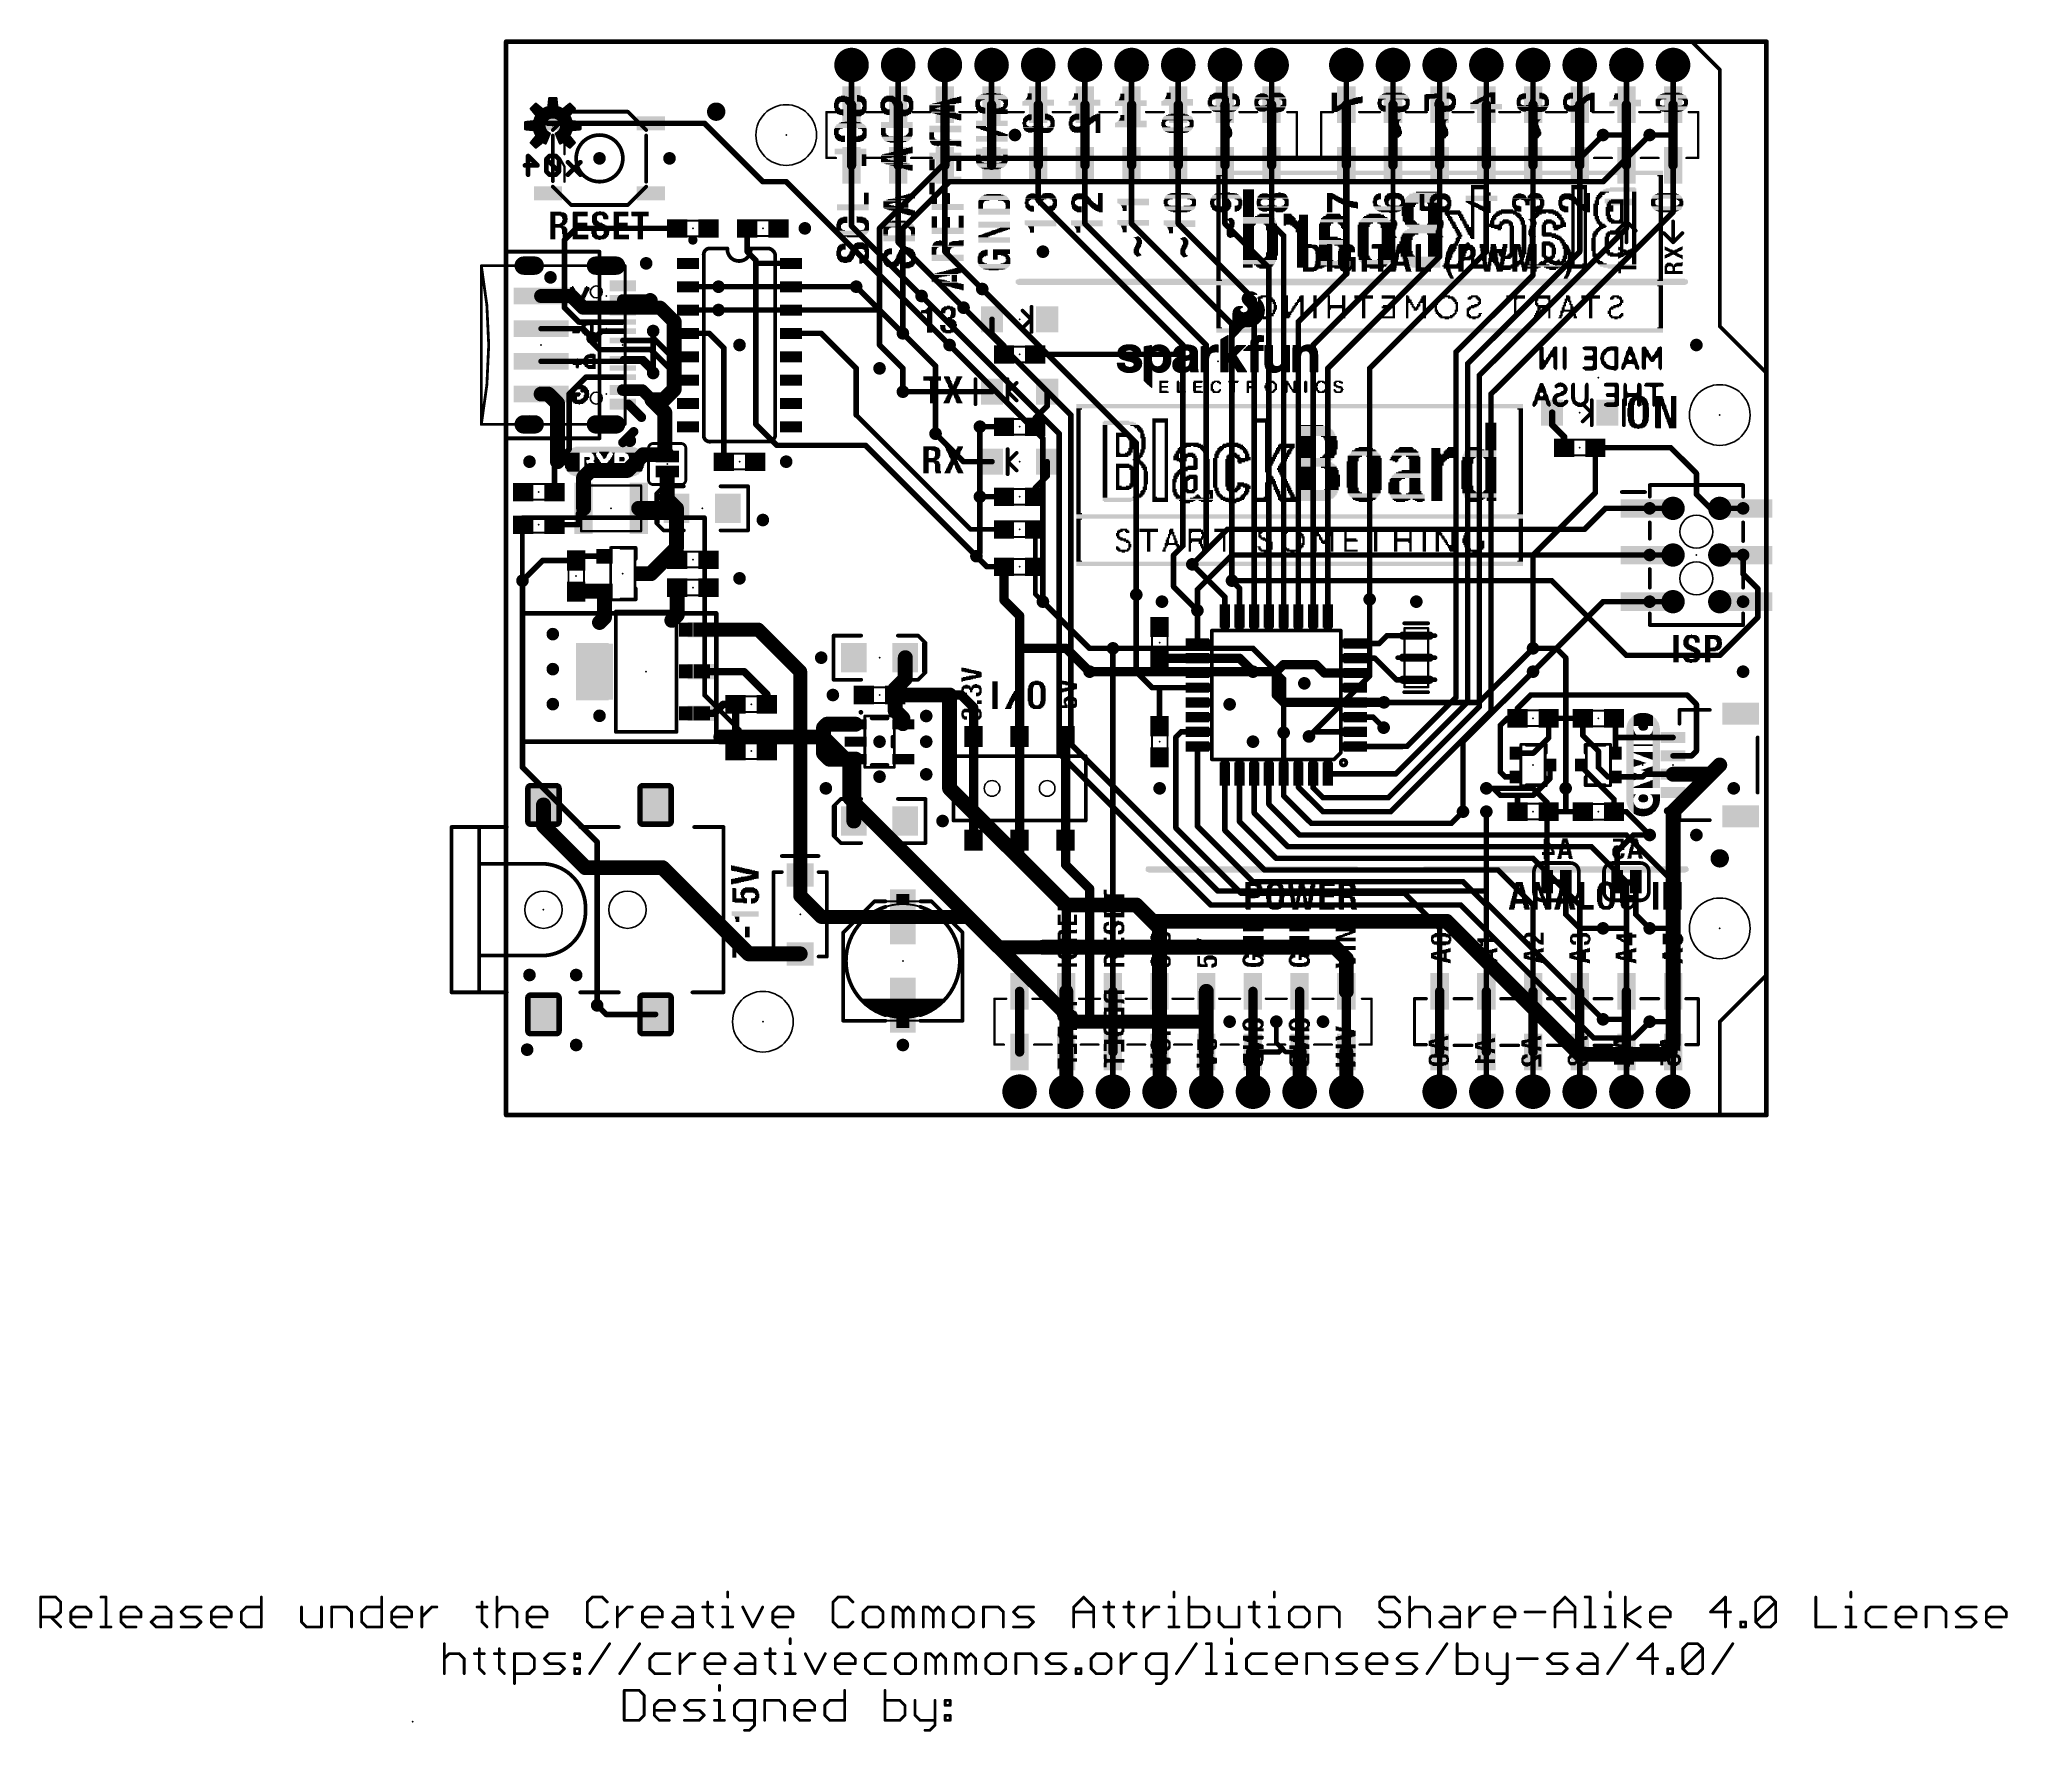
# Model space of a CAD drawing. Extents: x -25 to 82, y -36 to 56.
import ezdxf

# ---------------------------------------------------------------- set-up
doc = ezdxf.new("R2010")
doc.units = 0
for name, color, linetype in [('1', 12, 'CONTINUOUS'), ('16', 132, 'CONTINUOUS'), ('17', 110, 'CONTINUOUS'), ('18', 110, 'CONTINUOUS'), ('20', 31, 'CONTINUOUS'), ('21', 41, 'CONTINUOUS'), ('22', 40, 'CONTINUOUS'), ('23', 53, 'CONTINUOUS'), ('24', 53, 'CONTINUOUS'), ('51', 53, 'CONTINUOUS')]:
    doc.layers.add(name, color=color, linetype=linetype)

# ---------------------------------------------------------------- blocks, each defined once
blk = doc.blocks.new('RECT')
blk.add_solid([(-0.5, -0.5), (0.5, -0.5), (-0.5, 0.5), (0.5, 0.5)])
blk = doc.blocks.new('RECT320000X384000R30')
at = {"const_width": 0.3}
blk.add_lwpolyline([(0.85, -0.9), (0.85, 0.9, 0.4142), (0.7, 1.05), (-0.7, 1.05, 0.4142), (-0.85, 0.9), (-0.85, -0.9, 0.4142), (-0.7, -1.05), (0.7, -1.05, 0.4142)], format="xyb", close=True, dxfattribs=at)
blk.add_solid([(-0.7254, -0.9254), (0.7254, -0.9254), (-0.7254, 0.9254), (0.7254, 0.9254)])
blk = doc.blocks.new('RECT160000X336000R100')
at = {"const_width": 0.5}
blk.add_lwpolyline([(0.25, -0.55), (0.25, 0.55, 0.4142), (0, 0.8), (0, 0.8, 0.4142), (-0.25, 0.55), (-0.25, -0.55, 0.4142), (0, -0.8), (0, -0.8, 0.4142)], format="xyb", close=True, dxfattribs=at)
blk.add_solid([(-0.0254, -0.5754), (0.0254, -0.5754), (-0.0254, 0.5754), (0.0254, 0.5754)])
blk = doc.blocks.new('RECT160000X256000R100')
at = {"const_width": 0.5}
blk.add_lwpolyline([(0.25, -0.3), (0.25, 0.3, 0.4142), (0, 0.55), (0, 0.55, 0.4142), (-0.25, 0.3), (-0.25, -0.3, 0.4142), (0, -0.55), (0, -0.55, 0.4142)], format="xyb", close=True, dxfattribs=at)
blk.add_solid([(-0.0254, -0.3254), (0.0254, -0.3254), (-0.0254, 0.3254), (0.0254, 0.3254)])
blk = doc.blocks.new('PIE')
at = {"const_width": 0.5}
blk.add_lwpolyline([(0, -0.25, 1), (0, 0.25, 1), (0, -0.25)], format="xyb", dxfattribs=at)
blk = doc.blocks.new('ROUNDP')
at = {"const_width": 0.5}
blk.add_lwpolyline([(0, -0.25, 1), (0, 0.25, 1), (0, -0.25)], format="xyb", dxfattribs=at)
blk = doc.blocks.new('RECT72000X304800R100')
at = {"const_width": 0.225}
blk.add_lwpolyline([(0.1125, -0.7275), (0.1125, 0.7275, 0.4142), (0, 0.84), (0, 0.84, 0.4142), (-0.1125, 0.7275), (-0.1125, -0.7275, 0.4142), (0, -0.84), (0, -0.84, 0.4142)], format="xyb", close=True, dxfattribs=at)
blk.add_solid([(-0.0254, -0.7529), (0.0254, -0.7529), (-0.0254, 0.7529), (0.0254, 0.7529)])
blk = doc.blocks.new('ROUNDV')
at = {"const_width": 0.5}
blk.add_lwpolyline([(0, -0.25, 1), (0, 0.25, 1), (0, -0.25)], format="xyb", dxfattribs=at)

msp = doc.modelspace()

# ---------------------------------------------------------------- linework, layer by layer
at = {"layer": '1'}
for points, const_width in [([(0, 55.88), (68.58, 55.88)], 0.254), ([(0, -2.54), (0, 55.88)], 0.254), ([(68.58, 55.88), (68.58, -2.54)], 0.254), ([(18.796, 54.61), (18.796, 52.07)], 0.3048), ([(21.336, 54.61), (21.336, 52.45)], 0.3048), ([(23.876, 52.45), (23.876, 54.61)], 0.3048), ([(26.416, 52.45), (26.416, 54.61)], 0.3048), ([(28.956, 52.45), (28.956, 54.61)], 0.3048), ([(31.496, 52.45), (31.496, 54.61)], 0.3048), ([(34.036, 52.45), (34.036, 54.61)], 0.3048), ([(36.576, 52.45), (36.576, 54.61)], 0.3048), ([(39.116, 52.45), (39.116, 54.61)], 0.3048), ([(41.656, 52.45), (41.656, 54.61)], 0.3048), ([(45.72, 52.45), (45.72, 54.61)], 0.3048), ([(48.26, 52.45), (48.26, 54.61)], 0.3048), ([(50.8, 52.45), (50.8, 54.61)], 0.3048), ([(53.34, 52.45), (53.34, 54.61)], 0.3048), ([(55.88, 52.45), (55.88, 54.61)], 0.3048), ([(58.42, 52.45), (58.42, 54.61)], 0.3048), ([(60.96, 52.45), (60.96, 54.61)], 0.3048), ([(63.5, 52.45), (63.5, 54.61)], 0.3048), ([(18.796, 52.45), (18.796, 49.15)], 0.508), ([(18.796, 52.45), (18.796, 49.15)], 0.508), ([(18.796, 52.45), (18.796, 52.07)], 0.254), ([(21.336, 52.45), (21.336, 49.15)], 0.508), ([(21.336, 52.45), (21.336, 49.15)], 0.508), ([(21.336, 52.45), (21.336, 49.15)], 0.254), ([(23.876, 52.45), (23.876, 49.15)], 0.508), ([(23.876, 52.45), (23.876, 49.15)], 0.508), ([(23.876, 52.45), (23.876, 49.15)], 0.254), ([(26.416, 52.45), (26.416, 49.15)], 0.508), ([(26.416, 52.45), (26.416, 49.15)], 0.508), ([(28.956, 52.45), (28.956, 49.15)], 0.508), ([(28.956, 52.45), (28.956, 49.15)], 0.508), ([(28.956, 49.15), (28.956, 52.45)], 0.254), ([(31.496, 52.45), (31.496, 49.15)], 0.508), ([(31.496, 52.45), (31.496, 49.15)], 0.508), ([(31.496, 52.45), (31.496, 49.15)], 0.254), ([(34.036, 52.45), (34.036, 49.15)], 0.508), ([(34.036, 52.45), (34.036, 49.15)], 0.508), ([(34.036, 52.45), (34.036, 49.15)], 0.254), ([(36.576, 52.45), (36.576, 49.15)], 0.508), ([(36.576, 52.45), (36.576, 49.15)], 0.508), ([(36.576, 52.45), (36.576, 49.15)], 0.254), ([(39.116, 52.45), (39.116, 49.15)], 0.508), ([(39.116, 52.45), (39.116, 49.15)], 0.508), ([(39.116, 52.45), (39.116, 49.15)], 0.254), ([(41.656, 52.45), (41.656, 49.15)], 0.508), ([(41.656, 52.45), (41.656, 49.15)], 0.508), ([(41.656, 52.45), (41.656, 49.15)], 0.254), ([(45.72, 49.15), (45.72, 52.45)], 0.508), ([(45.72, 49.15), (45.72, 52.45)], 0.508), ([(45.72, 52.45), (45.72, 49.53)], 0.254), ([(48.26, 49.15), (48.26, 52.45)], 0.508), ([(48.26, 49.15), (48.26, 52.45)], 0.508), ([(48.26, 52.45), (48.26, 49.15)], 0.254), ([(50.8, 49.15), (50.8, 52.45)], 0.508), ([(50.8, 49.15), (50.8, 52.45)], 0.508), ([(50.8, 52.45), (50.8, 49.15)], 0.254), ([(53.34, 49.15), (53.34, 52.45)], 0.508), ([(53.34, 49.15), (53.34, 52.45)], 0.508), ([(53.34, 52.45), (53.34, 49.15)], 0.254), ([(55.88, 49.15), (55.88, 52.45)], 0.508), ([(55.88, 49.15), (55.88, 52.45)], 0.508), ([(55.88, 52.45), (55.88, 49.53)], 0.254), ([(58.42, 49.15), (58.42, 52.45)], 0.508), ([(58.42, 49.15), (58.42, 52.45)], 0.508), ([(58.42, 52.45), (58.42, 49.15)], 0.254), ([(60.96, 49.15), (60.96, 52.45)], 0.508), ([(60.96, 49.15), (60.96, 52.45)], 0.508), ([(60.96, 52.45), (60.96, 50.8)], 0.3048), ([(60.96, 52.45), (60.96, 49.15)], 0.254), ([(63.5, 49.15), (63.5, 52.45)], 0.508), ([(63.5, 49.15), (63.5, 52.45)], 0.508), ([(63.5, 52.45), (63.5, 49.53)], 0.254), ([(2.286, 51.435), (7.874, 51.435)], 0.3048), ([(10.795, 51.435), (7.874, 51.435)], 0.3048), ([(13.97, 48.26), (10.795, 51.435)], 0.3048), ([(18.796, 52.07), (18.796, 49.15)], 0.254), ([(59.69, 50.8), (60.96, 50.8)], 0.3048), ([(62.23, 50.8), (63.5, 50.8)], 0.3048), ([(63.5, 49.53), (63.5, 50.8)], 0.3048), ([(18.796, 49.15), (18.796, 45.847)], 0.3048), ([(21.336, 49.15), (21.336, 44.958)], 0.3048), ([(23.876, 49.15), (23.876, 44.45)], 0.3048), ([(28.956, 49.15), (28.956, 47.244)], 0.3048), ([(31.496, 49.15), (31.496, 45.974)], 0.3048), ([(34.036, 49.15), (34.036, 45.974)], 0.3048), ([(36.576, 49.15), (36.576, 45.974)], 0.3048), ([(39.116, 49.15), (39.116, 45.974)], 0.3048), ([(41.656, 45.974), (41.656, 49.15)], 0.3048), ([(45.72, 49.53), (45.72, 43.25)], 0.3556), ([(45.72, 49.15), (45.72, 49.53)], 0.254), ([(48.26, 43.72), (48.26, 49.15)], 0.254), ([(50.8, 44.19), (50.8, 49.15)], 0.3048), ([(53.34, 44.45), (53.34, 49.15)], 0.3048), ([(55.88, 49.53), (55.88, 48.26)], 0.3048), ([(55.88, 49.15), (55.88, 48.26)], 0.254), ([(58.42, 44.45), (58.42, 49.15)], 0.3048), ([(60.96, 49.15), (60.96, 45.72)], 0.3048), ([(63.5, 49.15), (63.5, 49.53)], 0.3048), ([(63.5, 49.15), (63.5, 46.609)], 0.3048), ([(13.97, 48.26), (15.24, 48.26)], 0.3048), ([(15.24, 48.26), (24.13, 39.37)], 0.3048), ([(55.88, 48.26), (55.88, 43.18)], 0.3048), ([(28.956, 47.244), (36.83, 39.37)], 0.3048), ([(31.496, 45.974), (38.1, 39.37)], 0.3048), ([(34.036, 45.974), (39.497, 40.513)], 0.3048), ([(40.71, 41.84), (36.576, 45.974)], 0.3048), ([(41.51, 43.58), (39.116, 45.974)], 0.3048), ([(42.31, 45.32), (41.656, 45.974)], 0.3048), ([(53.594, 36.703), (63.5, 46.609)], 0.3048), ([(3.81, 45.72), (3.175, 45.085)], 0.3048), ([(3.175, 41.402), (3.175, 45.085)], 0.3048), ([(9.31, 45.72), (3.81, 45.72)], 0.3048), ([(13.12, 44.45), (13.12, 45.72)], 0.3048), ([(18.796, 45.847), (22.606, 42.037)], 0.3048), ([(21.336, 44.958), (24.892, 41.402)], 0.3048), ([(42.31, 24.6126), (42.31, 45.32)], 0.3048), ([(52.959, 37.719), (60.96, 45.72)], 0.3048), ([(0, 44.45), (5.08, 44.45)], 0.2032), ([(0, 34.29), (0, 44.45)], 0.2032), ([(5.08, 44.45), (5.08, 34.29)], 0.2032), ([(13.12, 44.45), (13.589, 43.981)], 0.3048), ([(13.589, 43.981), (13.589, 43.815)], 0.3048), ([(13.589, 43.815), (13.589, 35.052)], 0.3048), ([(15.5, 43.815), (13.589, 43.815)], 0.3048), ([(23.876, 44.45), (25.908, 42.418)], 0.3048), ([(44.71, 38.1), (50.8, 44.19)], 0.3048), ([(46.99, 38.1), (53.34, 44.45)], 0.3048), ([(52.324, 38.354), (58.42, 44.45)], 0.3048), ([(41.51, 24.6126), (41.51, 43.58)], 0.3048), ([(43.11, 40.64), (45.72, 43.25)], 0.3048), ([(43.91, 39.37), (48.26, 43.72)], 0.3048), ([(51.689, 38.989), (55.88, 43.18)], 0.3048), ([(6.35, 41.82), (7.837, 41.82)], 0.635), ([(7.837, 41.82), (7.874, 41.783)], 0.762), ([(9.9, 42.545), (11.557, 42.545)], 0.3048), ([(19.05, 42.545), (21.59, 40.005)], 0.3048), ([(40.71, 24.6126), (40.71, 41.84)], 0.3048), ([(3.957, 40.62), (3.175, 41.402)], 0.3048), ([(6.35, 40.62), (3.957, 40.62)], 0.3048), ([(9.9, 41.275), (11.557, 41.275)], 0.3048), ([(26.44, 40.767), (26.44, 39.981)], 0.3048), ([(43.11, 24.6126), (43.11, 40.64)], 0.3048), ([(4.826, 39.751), (4.699, 39.751)], 0.3048), ([(4.699, 39.497), (4.699, 39.751)], 0.3048), ([(5.08, 39.116), (4.699, 39.497)], 0.3048), ([(5.195, 40.12), (4.826, 39.751)], 0.3048), ([(6.35, 40.12), (5.195, 40.12)], 0.3048), ([(6.35, 39.62), (8.005, 39.62)], 0.3048), ([(8.001, 40.132), (8.005, 40.128)], 0.3048), ([(8.005, 40.128), (8.005, 39.747)], 0.3048), ([(8.005, 39.747), (9.017, 38.735)], 0.3048), ([(8.005, 39.747), (8.005, 39.62)], 0.3048), ([(11.049, 40.005), (9.9, 40.005)], 0.3048), ([(11.85, 39.204), (11.049, 40.005)], 0.3048), ([(15.5, 40.005), (17.145, 40.005)], 0.3048), ([(17.145, 40.005), (19.05, 38.1)], 0.3048), ([(27.09, 39.331), (26.44, 39.981)], 0.3048), ([(39.497, 26.543), (39.497, 40.513)], 0.3048), ([(6.346, 39.116), (5.08, 39.116)], 0.3048), ([(6.35, 39.12), (6.346, 39.116)], 0.3048), ([(6.35, 39.12), (7.87, 39.12)], 0.3048), ([(6.35, 38.62), (7.481, 38.62)], 0.3048), ([(7.481, 38.62), (8.001, 38.1)], 0.3048), ([(7.87, 39.12), (9.525, 37.465)], 0.3048), ([(9.017, 38.735), (9.9, 38.735)], 0.3048), ([(11.85, 33.02), (11.85, 39.204)], 0.3048), ([(27.09, 38.862), (27.09, 39.331)], 0.3048), ([(28.79, 38.862), (36.83, 38.862)], 0.3048), ([(36.83, 39.37), (36.83, 38.862)], 0.3048), ([(36.83, 38.862), (36.83, 28.448)], 0.3048), ([(38.1, 39.37), (38.1, 28.194)], 0.3048), ([(43.91, 24.6126), (43.91, 39.37)], 0.3048), ([(51.689, 20.193), (51.689, 38.989)], 0.3048), ([(4.346, 37.62), (3.429, 36.703)], 0.3048), ([(6.35, 37.62), (4.346, 37.62)], 0.3048), ([(8.001, 38.1), (8.001, 37.846)], 0.3048), ([(9.525, 37.465), (9.9, 37.465)], 0.3048), ([(19.05, 38.1), (19.05, 35.56)], 0.3048), ([(44.71, 24.6126), (44.71, 38.1)], 0.3048), ([(46.99, 25.527), (46.99, 38.1)], 0.3048), ([(52.324, 19.939), (52.324, 38.354)], 0.3048), ([(52.959, 19.685), (52.959, 37.719)], 0.3048), ([(3.429, 36.703), (3.429, 33.694)], 0.3048), ([(6.35, 36.92), (7.403, 36.92)], 0.635), ([(7.403, 36.92), (7.9375, 36.3855)], 0.635), ([(8.636, 35.687), (7.9375, 36.3855)], 0.8128), ([(21.59, 36.83), (26.44, 36.83)], 0.3048), ([(29.44, 36.83), (29.44, 36.044)], 0.3048), ([(53.594, 19.431), (53.594, 36.703)], 0.3048), ([(6.654, 36.145), (7.366, 35.433)], 0.508), ([(8.636, 33.4264), (8.636, 35.687)], 0.8128), ([(19.05, 35.56), (25.273, 29.337)], 0.254), ([(28.79, 35.394), (29.44, 36.044)], 0.3048), ([(28.79, 34.925), (28.79, 35.394)], 0.3048), ([(56.92, 35.687), (56.92, 35.028)], 0.3556), ([(5.08, 34.29), (0, 34.29)], 0.2032), ([(6.9422, 34.6535), (6.35, 34.0613)], 0.508), ([(13.589, 35.052), (14.732, 33.909)], 0.3048), ([(23.368, 34.544), (24.892, 33.02)], 0.3048), ([(27.09, 34.925), (25.781, 34.925)], 0.3048), ([(56.92, 35.028), (57.57, 34.378)], 0.3556), ([(57.57, 33.782), (57.57, 34.378)], 0.3556), ([(3.429, 33.694), (2.628, 32.893)], 0.3048), ([(6.6041, 32.5454), (7.4597, 33.401)], 0.8128), ([(8.763, 33.401), (7.4597, 33.401)], 0.8128), ([(8.763, 33.2994), (8.636, 33.4264)], 0.254), ([(8.763, 33.2994), (8.763, 33.401)], 0.254), ([(14.732, 33.909), (19.558, 33.909)], 0.3048), ([(19.558, 33.909), (25.5905, 27.8765)], 0.3048), ([(59.27, 33.782), (63.373, 33.782)], 0.3048), ([(59.27, 33.782), (59.27, 31.33)], 0.3048), ([(63.373, 33.782), (64.77, 32.385)], 0.3048), ([(2.628, 31.369), (2.628, 32.893)], 0.3048), ([(4.215, 32.155), (4.6054, 32.5454)], 0.8128), ([(4.215, 30.48), (4.215, 32.155)], 0.8128), ([(4.6054, 32.5454), (6.6041, 32.5454)], 0.8128), ([(8.763, 32.2834), (8.763, 30.985)], 0.8128), ([(8.763, 32.4866), (8.763, 32.2834)], 0.254), ([(24.892, 33.02), (26.44, 33.02)], 0.3048), ([(28.79, 31.584), (29.44, 32.234)], 0.3048), ([(29.44, 33.02), (29.44, 32.234)], 0.3048), ([(64.77, 31.242), (64.77, 32.385)], 0.3048), ([(9.268, 30.48), (8.763, 30.985)], 0.8128), ([(27.09, 31.115), (25.781, 31.115)], 0.3048), ([(28.79, 31.115), (28.79, 31.584)], 0.3048), ([(59.27, 31.33), (55.88, 27.94)], 0.3048), ([(65.532, 30.48), (64.77, 31.242)], 0.3048), ([(3.937, 30.202), (4.215, 30.48)], 0.3048), ([(3.937, 29.591), (3.937, 30.202)], 0.3048), ([(7.215, 30.48), (9.268, 30.48)], 0.8128), ([(9.268, 30.48), (9.268, 28.318)], 0.8128), ([(67.31, 30.48), (65.532, 30.48)], 0.3048), ([(2.628, 29.591), (3.937, 29.591)], 0.3048), ([(27.09, 29.337), (25.273, 29.337)], 0.254), ([(28.79, 27.305), (28.79, 29.337)], 0.254), ([(4.037, 27.874), (3.81, 27.647)], 0.3048), ([(5.35, 27.874), (4.037, 27.874)], 0.3048), ([(7.874, 26.924), (8.636, 27.686)], 0.8128), ([(9.268, 28.318), (8.636, 27.686)], 0.8128), ([(8.636, 27.686), (9.31, 27.686)], 0.8128), ([(25.5905, 27.8765), (26.162, 27.305)], 0.3048), ([(36.83, 28.448), (36.322, 27.94)], 0.3048), ([(36.322, 27.94), (36.322, 26.2128)], 0.3048), ([(38.1, 28.194), (37.338, 27.432)], 0.3048), ([(55.88, 22.86), (55.88, 27.94)], 0.3048), ([(1.993, 27.647), (0.889, 26.543)], 0.3048), ([(3.81, 27.647), (1.993, 27.647)], 0.3048), ([(7.45, 26.924), (7.874, 26.924)], 0.8128), ([(26.162, 27.305), (27.09, 27.305)], 0.3048), ([(27.09, 27.305), (27.09, 25.488)], 0.508), ([(28.79, 27.305), (28.79, 25.82)], 0.254), ([(39.11, 25.66), (37.338, 27.432)], 0.3048), ([(3.837, 25.974), (3.81, 25.947)], 0.8128), ([(5.35, 25.974), (3.837, 25.974)], 0.8128), ([(5.35, 25.974), (5.35, 24.539)], 0.8128), ([(9.31, 26.162), (9.31, 24.677)], 0.8128), ([(27.09, 25.488), (27.94, 24.638)], 0.508), ([(28.79, 25.82), (29.21, 25.4)], 0.254), ([(34.29, 21.59), (34.29, 25.781)], 0.3048), ([(36.322, 26.2128), (37.6174, 24.9174)], 0.3048), ([(39.11, 24.6126), (39.11, 25.66)], 0.3048), ([(39.91, 26.13), (39.497, 26.543)], 0.3048), ([(39.91, 24.6126), (39.91, 26.13)], 0.3048), ([(0.889, 17.78), (0.889, 24.765)], 0.254), ([(0.889, 24.765), (11.43, 24.765)], 0.254), ([(5.35, 24.539), (5.08, 24.269)], 0.8128), ([(9.31, 24.677), (9.017, 24.384)], 0.8128), ([(11.43, 24.765), (11.43, 17.78)], 0.254), ([(27.94, 24.638), (27.94, 22.86)], 0.508), ([(29.21, 25.4), (31.75, 22.86)], 0.3048), ([(37.6174, 23.12), (37.6174, 24.9174)], 0.3048), ([(55.88, 21.59), (59.69, 25.4)], 0.3048), ([(59.69, 25.4), (62.23, 25.4)], 0.3048), ([(10.64, 23.8785), (13.7185, 23.8785)], 0.762), ([(16.002, 21.595), (13.7185, 23.8785)], 0.762), ([(47.936, 23.552), (47.504, 23.12)], 0.3048), ([(49.53, 23.552), (47.936, 23.552)], 0.3048), ([(49.53, 23.552), (48.514, 23.552)], 0.254), ([(49.53, 23.552), (50.546, 23.552)], 0.254), ([(21.72, 22.352), (21.72, 21.212)], 0.8128), ([(30.48, 22.86), (27.94, 22.86)], 0.508), ([(27.94, 18.065), (27.94, 22.86)], 0.508), ([(31.75, 21.59), (30.48, 22.86)], 0.508), ([(31.75, 22.86), (33.02, 22.86)], 0.3048), ([(33.02, 4.19), (33.02, 22.86)], 0.3048), ([(37.6174, 22.32), (35.56, 22.32)], 0.508), ([(37.6174, 22.32), (39.91, 22.32)], 0.508), ([(39.91, 22.32), (40.64, 21.59)], 0.508), ([(46.2026, 23.12), (47.504, 23.12)], 0.3048), ([(12.954, 21.59), (10.64, 21.59)], 0.4064), ([(14.185, 20.359), (12.954, 21.59)], 0.4064), ([(16.002, 10.532), (16.002, 21.595)], 0.762), ([(21.72, 21.212), (21.17, 20.662)], 0.8128), ([(34.29, 21.59), (35.16, 20.72)], 0.3048), ([(40.64, 21.59), (41.91, 21.59)], 0.508), ([(41.91, 21.59), (42.291, 21.971)], 0.508), ([(41.91, 20.32), (41.91, 21.59)], 0.508), ([(42.291, 21.971), (44.069, 21.971)], 0.508), ([(44.069, 21.971), (44.52, 21.52)], 0.508), ([(46.2026, 21.52), (44.52, 21.52)], 0.508), ([(46.2026, 22.32), (47.276, 22.32)], 0.3048), ([(47.276, 22.32), (48.444, 21.152)], 0.3048), ([(49.53, 22.352), (48.514, 22.352)], 0.254), ([(49.53, 22.352), (50.546, 22.352)], 0.254), ([(14.185, 19.812), (14.185, 20.359)], 0.4064), ([(21.17, 20.32), (21.17, 20.662)], 0.8128), ([(21.17, 20.32), (24.13, 20.32)], 0.8128), ([(21.17, 20.32), (21.17, 19.47)], 0.8128), ([(24.13, 20.32), (24.765, 20.32)], 0.508), ([(24.765, 20.32), (25.44, 19.645)], 0.508), ([(35.16, 20.72), (35.56, 20.72)], 0.3048), ([(35.56, 20.72), (37.6174, 20.72)], 0.3048), ([(35.56, 18.63), (35.56, 20.72)], 0.3048), ([(42.31, 19.92), (41.91, 20.32)], 0.508), ([(49.53, 21.152), (48.444, 21.152)], 0.3048), ([(49.53, 21.152), (48.514, 21.152)], 0.254), ([(50.546, 21.152), (49.53, 21.152)], 0.254), ([(55.753, 20.32), (55.03, 19.597)], 0.3048), ([(64.262, 20.32), (55.753, 20.32)], 0.3048), ([(64.77, 19.812), (64.262, 20.32)], 0.3048), ([(10.64, 19.3193), (11.3183, 19.3193)], 0.4064), ([(11.3183, 19.3193), (11.811, 19.812)], 0.4064), ([(11.811, 19.812), (12.485, 19.812)], 0.4064), ([(12.485, 17.272), (12.485, 19.812)], 0.4064), ([(21.17, 19.47), (21.59, 19.05)], 0.8128), ([(21.59, 19.05), (21.59, 18.7601)], 0.8128), ([(25.44, 19.645), (25.44, 18.065)], 0.508), ([(46.2026, 19.92), (42.31, 19.92)], 0.508), ([(46.2026, 19.92), (47.771, 19.92)], 0.508), ([(48.006, 14.732), (52.959, 19.685)], 0.3048), ([(48.133, 13.97), (53.594, 19.431)], 0.3048), ([(48.4124, 16.0274), (52.324, 19.939)], 0.3048), ([(49.022, 17.526), (51.689, 20.193)], 0.3048), ([(55.03, 19.05), (55.03, 19.597)], 0.3048), ([(64.77, 17.272), (64.77, 19.812)], 0.3048), ([(17.46, 18.73), (17.272, 18.542)], 0.8128), ([(17.272, 18.542), (17.272, 18.034)], 0.8128), ([(17.272, 17.145), (17.272, 18.034)], 0.8128), ([(19.0199, 18.73), (17.46, 18.73)], 0.8128), ([(21.59, 18.7601), (21.6201, 18.73)], 0.508), ([(25.44, 18.065), (25.44, 12.415)], 0.508), ([(27.94, 12.415), (27.94, 18.065)], 0.508), ([(30.44, 12.415), (30.44, 18.065)], 0.508), ([(36.735, 18.32), (36.449, 18.034)], 0.3048), ([(37.6174, 18.32), (36.735, 18.32)], 0.3048), ([(42.31, 18.269), (42.31, 16.0274)], 0.3048), ([(43.942, 18.32), (43.688, 18.066)], 0.3048), ([(46.2026, 18.32), (43.942, 18.32)], 0.3048), ([(46.2026, 19.12), (47.174, 19.12)], 0.3048), ([(47.174, 19.12), (47.752, 18.542)], 0.3048), ([(54.483, 19.05), (54.102, 18.669)], 0.3048), ([(54.102, 16.129), (54.102, 18.669)], 0.3048), ([(55.03, 19.05), (54.483, 19.05)], 0.3048), ([(56.73, 19.05), (58.586, 19.05)], 0.3048), ([(56.73, 19.05), (56.73, 17.995)], 0.3048), ([(58.586, 19.05), (58.586, 18.122)], 0.3048), ([(59.436, 17.272), (58.586, 18.122)], 0.3048), ([(60.361, 18.975), (60.286, 19.05)], 0.3048), ([(60.361, 18.034), (60.361, 18.975)], 0.3048), ([(11.43, 17.78), (0.889, 17.78)], 0.254), ([(17.587, 16.83), (17.272, 17.145)], 0.8128), ([(19.0199, 16.83), (17.587, 16.83)], 0.8128), ([(36.449, 18.034), (36.449, 13.081)], 0.3048), ([(37.6174, 13.1826), (37.6174, 17.52)], 0.3048), ([(46.2026, 17.52), (48.762, 17.52)], 0.3048), ([(48.762, 17.52), (48.768, 17.526)], 0.3048), ([(48.768, 17.526), (49.022, 17.526)], 0.3048), ([(54.955, 17.16), (55.895, 17.16)], 0.3048), ([(55.895, 17.16), (56.73, 17.995)], 0.3048), ([(59.436, 16.383), (59.436, 17.272)], 0.3048), ([(60.361, 17.16), (60.361, 18.034)], 0.3048), ([(60.385, 18.01), (60.361, 18.034)], 0.3048), ([(63.5, 18.01), (60.385, 18.01)], 0.3048), ([(63.5, 17.01), (64.508, 17.01)], 0.3048), ([(64.508, 17.01), (64.77, 17.272)], 0.3048), ([(18.92, 13.462), (18.92, 16.7301)], 0.8128), ([(18.92, 16.7301), (19.0199, 16.83)], 0.508), ([(39.11, 12.96), (39.11, 16.0274)], 0.3048), ([(39.91, 13.43), (39.91, 16.0274)], 0.3048), ([(40.71, 13.9), (40.71, 16.0274)], 0.3048), ([(41.51, 14.37), (41.51, 16.0274)], 0.3048), ([(42.31, 16.0274), (42.31, 14.84)], 0.3048), ([(43.11, 16.0274), (43.11, 15.31)], 0.3048), ([(43.91, 16.0274), (43.91, 15.272)], 0.3048), ([(44.71, 16.0274), (48.4124, 16.0274)], 0.3048), ([(54.371, 15.86), (54.102, 16.129)], 0.3048), ([(56.805, 15.784), (56.805, 16.51)], 0.3048), ([(58.586, 16.435), (58.511, 16.51)], 0.3048), ([(58.586, 16.435), (58.586, 16.344)], 0.3048), ([(58.586, 16.344), (60.286, 14.644)], 0.3048), ([(59.959, 15.86), (59.436, 16.383)], 0.3048), ([(61.984, 16.01), (61.834, 15.86)], 0.3048), ([(63.5, 16.01), (61.984, 16.01)], 0.3048), ([(63.5, 16.01), (65.54, 16.01)], 0.8128), ([(65.54, 16.01), (66.04, 16.51)], 0.8128), ([(43.11, 15.31), (44.45, 13.97)], 0.3048), ([(43.91, 15.272), (44.45, 14.732)], 0.3048), ([(53.34, 15.24), (53.721, 15.24)], 0.3048), ([(53.721, 15.24), (54.102, 14.859)], 0.3048), ([(54.102, 14.859), (54.991, 14.859)], 0.3048), ([(54.955, 15.86), (54.371, 15.86)], 0.3048), ([(54.991, 14.859), (55.88, 14.859)], 0.3048), ([(55.88, 14.859), (56.805, 15.784)], 0.3048), ([(57.658, 15.24), (57.658, 13.97)], 0.3048), ([(60.361, 15.86), (59.959, 15.86)], 0.3048), ([(60.361, 15.86), (61.834, 15.86)], 0.3048), ([(2.032, 14.336), (2.032, 13.208)], 0.8128), ([(42.545, 12.065), (40.71, 13.9)], 0.3048), ([(41.51, 14.37), (43.18, 12.7)], 0.3048), ([(42.31, 14.84), (43.815, 13.335)], 0.3048), ([(44.45, 14.732), (48.006, 14.732)], 0.3048), ([(44.45, 13.97), (48.133, 13.97)], 0.3048), ([(51.435, 13.335), (52.07, 13.97)], 0.3048), ([(55.03, 14.82), (54.991, 14.859)], 0.254), ([(55.03, 13.97), (55.03, 14.82)], 0.3048), ([(56.73, 13.97), (57.658, 13.97)], 0.3048), ([(57.658, 13.97), (58.586, 13.97)], 0.3048), ([(60.286, 13.97), (60.286, 14.644)], 0.3048), ([(60.96, 13.97), (60.286, 13.97)], 0.3048), ([(62.23, 12.7), (60.96, 13.97)], 0.3048), ([(2.032, 13.208), (4.318, 10.922)], 0.8128), ([(40.005, 9.525), (36.449, 13.081)], 0.3048), ([(37.6174, 13.1826), (40.64, 10.16)], 0.3048), ([(41.275, 10.795), (39.11, 12.96)], 0.3048), ([(41.91, 11.43), (39.91, 13.43)], 0.3048), ([(43.815, 13.335), (51.435, 13.335)], 0.3048), ([(27.94, 11.43), (27.94, 12.415)], 0.508), ([(30.44, 11.089), (30.44, 12.415)], 0.508), ([(42.545, 12.065), (59.055, 12.065)], 0.3048), ([(43.18, 12.7), (60.96, 12.7)], 0.3048), ([(59.055, 12.065), (60.96, 10.16)], 0.3048), ([(60.96, 12.7), (63.5, 10.16)], 0.3048), ([(8.509, 10.922), (4.318, 10.922)], 0.8128), ([(13.199, 6.232), (8.509, 10.922)], 0.8128), ([(16.002, 9.398), (16.002, 10.532)], 0.762), ([(30.48, 8.89), (27.94, 11.43)], 0.508), ([(31.75, 9.779), (30.44, 11.089)], 0.508), ([(41.275, 10.795), (53.975, 10.795)], 0.3048), ([(41.91, 11.43), (55.88, 11.43)], 0.3048), ([(53.975, 10.795), (55.88, 8.89)], 0.3048), ([(55.88, 11.43), (58.42, 8.89)], 0.3048), ([(17.158, 8.242), (16.002, 9.398)], 0.762), ([(31.75, 2.54), (31.75, 9.779)], 0.508), ([(40.005, 9.525), (48.895, 9.525)], 0.3048), ([(40.64, 10.16), (52.07, 10.16)], 0.3048), ([(48.895, 9.525), (50.8, 7.62)], 0.3048), ([(52.07, 10.16), (53.34, 8.89)], 0.3048), ([(60.96, 10.16), (60.96, 7.62)], 0.3048), ([(63.5, 10.16), (63.5, 7.62)], 0.3048), ([(21.59, 8.242), (17.158, 8.242)], 0.762), ([(21.59, 8.242), (25.141, 8.242)], 0.762), ([(25.141, 8.242), (26.792, 6.591)], 0.762), ([(30.48, 8.89), (30.48, 4.19)], 0.508), ([(34.29, 8.89), (35.56, 7.62)], 0.8128), ([(53.34, 8.89), (53.34, 4.19)], 0.3048), ([(55.88, 8.89), (55.88, 1.27)], 0.3048), ([(58.42, 8.89), (58.42, 4.19)], 0.3048), ([(35.56, 0.89), (35.56, 7.62)], 0.8128), ([(50.8, 7.62), (50.8, 0.89)], 0.3048), ([(59.69, 7.62), (60.96, 7.62)], 0.3048), ([(60.96, 7.62), (60.96, 2.667)], 0.3048), ([(62.23, 7.62), (63.5, 7.62)], 0.3048), ([(63.5, 7.62), (63.5, 4.19)], 0.3048), ([(16.002, 6.232), (13.199, 6.232)], 0.8128), ([(29.197, 6.591), (26.792, 6.591)], 0.762), ([(45.098, 6.591), (41.897, 6.591)], 0.8128), ([(45.098, 6.591), (45.72, 5.969)], 0.8128), ([(45.72, 5.969), (45.72, 4.19)], 0.8128), ([(27.94, 0.89), (27.94, 4.19)], 0.508), ([(27.94, 0.89), (27.94, 4.19)], 0.508), ([(30.48, 0.89), (30.48, 4.19)], 0.762), ([(30.48, 0.89), (30.48, 4.19)], 0.508), ([(30.48, 0.89), (30.48, 4.19)], 0.508), ([(33.02, 0.89), (33.02, 4.19)], 0.508), ([(33.02, 0.89), (33.02, 4.19)], 0.508), ([(33.02, 0.89), (33.02, 4.19)], 0.3048), ([(35.56, 0.89), (35.56, 4.19)], 0.508), ([(35.56, 0.89), (35.56, 4.19)], 0.508), ([(35.56, 4.19), (35.56, 0.89)], 0.254), ([(38.1, 4.19), (38.1, 2.794)], 0.8128), ([(38.1, 0.89), (38.1, 4.19)], 0.508), ([(38.1, 0.89), (38.1, 4.19)], 0.508), ([(38.1, 4.19), (38.1, 2.032)], 0.3048), ([(40.64, 0.89), (40.64, 4.19)], 0.508), ([(40.64, 0.89), (40.64, 4.19)], 0.508), ([(43.18, 0.89), (43.18, 4.19)], 0.508), ([(43.18, 0.89), (43.18, 4.19)], 0.508), ([(45.72, 0.89), (45.72, 4.19)], 0.508), ([(45.72, 0.89), (45.72, 4.19)], 0.508), ([(45.72, 0.89), (45.72, 4.19)], 0.3048), ([(50.8, 4.19), (50.8, 0.89)], 0.508), ([(50.8, 4.19), (50.8, 0.89)], 0.508), ([(50.8, 4.19), (50.8, 0.89)], 0.254), ([(53.34, 4.19), (53.34, 0.89)], 0.508), ([(53.34, 4.19), (53.34, 0.89)], 0.508), ([(53.34, 4.19), (53.34, 0.89)], 0.254), ([(55.88, 4.19), (55.88, 0.89)], 0.508), ([(55.88, 4.19), (55.88, 0.89)], 0.508), ([(55.88, 4.19), (55.88, 1.27)], 0.254), ([(58.42, 4.19), (58.42, 0.89)], 0.508), ([(58.42, 4.19), (58.42, 0.89)], 0.508), ([(58.42, 4.19), (58.42, 0.89)], 0.254), ([(60.96, 4.19), (60.96, 0.89)], 0.508), ([(60.96, 4.19), (60.96, 0.89)], 0.508), ([(60.96, 4.19), (60.96, 2.667)], 0.254), ([(63.5, 4.19), (63.5, 0.89)], 0.508), ([(63.5, 4.19), (63.5, 0.89)], 0.508), ([(63.5, 2.54), (63.5, 4.19)], 0.3048), ([(5.446, 2.936), (4.953, 3.429)], 0.3048), ([(8.132, 2.936), (5.446, 2.936)], 0.3048), ([(36.83, 2.54), (37.846, 2.54)], 0.762), ([(37.846, 2.54), (38.1, 2.794)], 0.762), ([(38.1, 2.794), (38.1, 2.032)], 0.8128), ([(38.1, 2.032), (38.1, 0.89)], 0.8128), ([(41.91, 1.397), (41.91, 2.54)], 0.254), ([(59.69, 2.667), (60.96, 2.667)], 0.3048), ([(60.96, 2.667), (60.96, 0.89)], 0.3048), ([(62.23, 2.54), (63.5, 2.54)], 0.3048), ([(63.5, 2.54), (63.5, 0.89)], 0.254), ([(30.48, 0.89), (30.48, -1.27)], 0.762), ([(35.56, 0.89), (35.56, -1.27)], 0.762), ([(38.1, 0.89), (38.1, -1.27)], 0.762), ([(40.64, 0.89), (40.64, -1.27)], 0.762), ([(41.91, 1.397), (42.2275, 1.0795)], 0.254), ([(42.038, 0.89), (42.2275, 1.0795)], 0.3048), ([(42.2275, 1.0795), (42.417, 0.89)], 0.254), ([(43.18, 0.89), (43.18, -1.27)], 0.762), ([(45.72, 0.89), (45.72, -1.27)], 0.762), ([(55.88, 1.27), (55.88, 0.89)], 0.3048), ([(33.02, 0.89), (33.02, -1.27)], 0.3048), ([(40.64, 0.89), (42.038, 0.89)], 0.3048), ([(42.417, 0.89), (43.18, 0.89)], 0.254), ([(50.8, 0.89), (50.8, -1.27)], 0.3048), ([(53.34, 0.89), (53.34, -1.27)], 0.3048), ([(55.88, 0.89), (55.88, -1.27)], 0.3048), ([(58.42, 0.89), (58.42, -1.27)], 0.3048), ([(60.96, 0.89), (60.96, -1.27)], 0.3048), ([(63.5, 0.89), (63.5, -1.27)], 0.3048), ([(68.58, -2.54), (0, -2.54)], 0.254)]:
    msp.add_lwpolyline(points, dxfattribs=dict(at, const_width=const_width))
for points, const_width in [([(0, 55.9435, 1), (0, 55.8165)], 0.127), ([(0.0635, 55.88, 1), (-0.0635, 55.88)], 0.127), ([(68.6435, 55.88, 1), (68.5165, 55.88)], 0.127), ([(68.58, 55.8165, 1), (68.58, 55.9435)], 0.127), ([(18.8722, 54.61, 1), (18.7198, 54.61)], 0.1524), ([(21.4122, 54.61, 1), (21.2598, 54.61)], 0.1524), ([(23.9522, 54.61, 1), (23.7998, 54.61)], 0.1524), ([(26.4922, 54.61, 1), (26.3398, 54.61)], 0.1524), ([(29.0322, 54.61, 1), (28.8798, 54.61)], 0.1524), ([(31.5722, 54.61, 1), (31.4198, 54.61)], 0.1524), ([(34.1122, 54.61, 1), (33.9598, 54.61)], 0.1524), ([(36.6522, 54.61, 1), (36.4998, 54.61)], 0.1524), ([(39.1922, 54.61, 1), (39.0398, 54.61)], 0.1524), ([(41.7322, 54.61, 1), (41.5798, 54.61)], 0.1524), ([(45.7962, 54.61, 1), (45.6438, 54.61)], 0.1524), ([(48.3362, 54.61, 1), (48.1838, 54.61)], 0.1524), ([(50.8762, 54.61, 1), (50.7238, 54.61)], 0.1524), ([(53.4162, 54.61, 1), (53.2638, 54.61)], 0.1524), ([(55.9562, 54.61, 1), (55.8038, 54.61)], 0.1524), ([(58.4962, 54.61, 1), (58.3438, 54.61)], 0.1524), ([(61.0362, 54.61, 1), (60.8838, 54.61)], 0.1524), ([(63.5762, 54.61, 1), (63.4238, 54.61)], 0.1524), ([(18.923, 52.45, 1), (18.669, 52.45)], 0.254), ([(18.923, 52.45, 1), (18.669, 52.45)], 0.254), ([(18.8595, 52.45, 1), (18.7325, 52.45)], 0.127), ([(21.463, 52.45, 1), (21.209, 52.45)], 0.254), ([(21.463, 52.45, 1), (21.209, 52.45)], 0.254), ([(21.2598, 52.45, 1), (21.4122, 52.45)], 0.1524), ([(21.3995, 52.45, 1), (21.2725, 52.45)], 0.127), ([(24.003, 52.45, 1), (23.749, 52.45)], 0.254), ([(24.003, 52.45, 1), (23.749, 52.45)], 0.254), ([(23.7998, 52.45, 1), (23.9522, 52.45)], 0.1524), ([(23.9395, 52.45, 1), (23.8125, 52.45)], 0.127), ([(26.543, 52.45, 1), (26.289, 52.45)], 0.254), ([(26.543, 52.45, 1), (26.289, 52.45)], 0.254), ([(26.3398, 52.45, 1), (26.4922, 52.45)], 0.1524), ([(29.083, 52.45, 1), (28.829, 52.45)], 0.254), ([(29.083, 52.45, 1), (28.829, 52.45)], 0.254), ([(28.8798, 52.45, 1), (29.0322, 52.45)], 0.1524), ([(29.0195, 52.45, 1), (28.8925, 52.45)], 0.127), ([(31.623, 52.45, 1), (31.369, 52.45)], 0.254), ([(31.623, 52.45, 1), (31.369, 52.45)], 0.254), ([(31.4198, 52.45, 1), (31.5722, 52.45)], 0.1524), ([(31.5595, 52.45, 1), (31.4325, 52.45)], 0.127), ([(34.163, 52.45, 1), (33.909, 52.45)], 0.254), ([(34.163, 52.45, 1), (33.909, 52.45)], 0.254), ([(33.9598, 52.45, 1), (34.1122, 52.45)], 0.1524), ([(34.0995, 52.45, 1), (33.9725, 52.45)], 0.127), ([(36.703, 52.45, 1), (36.449, 52.45)], 0.254), ([(36.703, 52.45, 1), (36.449, 52.45)], 0.254), ([(36.4998, 52.45, 1), (36.6522, 52.45)], 0.1524), ([(36.6395, 52.45, 1), (36.5125, 52.45)], 0.127), ([(39.243, 52.45, 1), (38.989, 52.45)], 0.254), ([(39.243, 52.45, 1), (38.989, 52.45)], 0.254), ([(39.0398, 52.45, 1), (39.1922, 52.45)], 0.1524), ([(39.1795, 52.45, 1), (39.0525, 52.45)], 0.127), ([(41.783, 52.45, 1), (41.529, 52.45)], 0.254), ([(41.783, 52.45, 1), (41.529, 52.45)], 0.254), ([(41.5798, 52.45, 1), (41.7322, 52.45)], 0.1524), ([(41.7195, 52.45, 1), (41.5925, 52.45)], 0.127), ([(45.847, 52.45, 1), (45.593, 52.45)], 0.254), ([(45.847, 52.45, 1), (45.593, 52.45)], 0.254), ([(45.6438, 52.45, 1), (45.7962, 52.45)], 0.1524), ([(45.7835, 52.45, 1), (45.6565, 52.45)], 0.127), ([(48.387, 52.45, 1), (48.133, 52.45)], 0.254), ([(48.387, 52.45, 1), (48.133, 52.45)], 0.254), ([(48.1838, 52.45, 1), (48.3362, 52.45)], 0.1524), ([(48.3235, 52.45, 1), (48.1965, 52.45)], 0.127), ([(50.927, 52.45, 1), (50.673, 52.45)], 0.254), ([(50.927, 52.45, 1), (50.673, 52.45)], 0.254), ([(50.7238, 52.45, 1), (50.8762, 52.45)], 0.1524), ([(50.8635, 52.45, 1), (50.7365, 52.45)], 0.127), ([(53.467, 52.45, 1), (53.213, 52.45)], 0.254), ([(53.467, 52.45, 1), (53.213, 52.45)], 0.254), ([(53.2638, 52.45, 1), (53.4162, 52.45)], 0.1524), ([(53.4035, 52.45, 1), (53.2765, 52.45)], 0.127), ([(56.007, 52.45, 1), (55.753, 52.45)], 0.254), ([(56.007, 52.45, 1), (55.753, 52.45)], 0.254), ([(55.8038, 52.45, 1), (55.9562, 52.45)], 0.1524), ([(55.9435, 52.45, 1), (55.8165, 52.45)], 0.127), ([(58.547, 52.45, 1), (58.293, 52.45)], 0.254), ([(58.547, 52.45, 1), (58.293, 52.45)], 0.254), ([(58.3438, 52.45, 1), (58.4962, 52.45)], 0.1524), ([(58.4835, 52.45, 1), (58.3565, 52.45)], 0.127), ([(61.087, 52.45, 1), (60.833, 52.45)], 0.254), ([(61.087, 52.45, 1), (60.833, 52.45)], 0.254), ([(61.0362, 52.45, 1), (60.8838, 52.45)], 0.1524), ([(60.8838, 52.45, 1), (61.0362, 52.45)], 0.1524), ([(61.0235, 52.45, 1), (60.8965, 52.45)], 0.127), ([(63.627, 52.45, 1), (63.373, 52.45)], 0.254), ([(63.627, 52.45, 1), (63.373, 52.45)], 0.254), ([(63.4238, 52.45, 1), (63.5762, 52.45)], 0.1524), ([(63.5635, 52.45, 1), (63.4365, 52.45)], 0.127), ([(2.286, 51.5112, 1), (2.286, 51.3588)], 0.1524), ([(7.874, 51.5112, 1), (7.874, 51.3588)], 0.1524), ([(7.874, 51.3588, 1), (7.874, 51.5112)], 0.1524), ([(10.8489, 51.4889, 1), (10.7411, 51.3811)], 0.1524), ([(10.795, 51.3588, 1), (10.795, 51.5112)], 0.1524), ([(18.7198, 52.07, 1), (18.8722, 52.07)], 0.1524), ([(18.8595, 52.07, 1), (18.7325, 52.07)], 0.127), ([(18.7325, 52.07, 1), (18.8595, 52.07)], 0.127), ([(59.69, 50.8762, 1), (59.69, 50.7238)], 0.1524), ([(60.8838, 50.8, 1), (61.0362, 50.8)], 0.1524), ([(60.96, 50.7238, 1), (60.96, 50.8762)], 0.1524), ([(62.23, 50.8762, 1), (62.23, 50.7238)], 0.1524), ([(63.5762, 50.8, 1), (63.4238, 50.8)], 0.1524), ([(63.5, 50.7238, 1), (63.5, 50.8762)], 0.1524), ([(18.669, 49.15, 1), (18.923, 49.15)], 0.254), ([(18.669, 49.15, 1), (18.923, 49.15)], 0.254), ([(18.8722, 49.15, 1), (18.7198, 49.15)], 0.1524), ([(21.209, 49.15, 1), (21.463, 49.15)], 0.254), ([(21.209, 49.15, 1), (21.463, 49.15)], 0.254), ([(21.4122, 49.15, 1), (21.2598, 49.15)], 0.1524), ([(23.749, 49.15, 1), (24.003, 49.15)], 0.254), ([(23.749, 49.15, 1), (24.003, 49.15)], 0.254), ([(23.9522, 49.15, 1), (23.7998, 49.15)], 0.1524), ([(26.289, 49.15, 1), (26.543, 49.15)], 0.254), ([(26.289, 49.15, 1), (26.543, 49.15)], 0.254), ([(28.829, 49.15, 1), (29.083, 49.15)], 0.254), ([(28.829, 49.15, 1), (29.083, 49.15)], 0.254), ([(29.0322, 49.15, 1), (28.8798, 49.15)], 0.1524), ([(31.369, 49.15, 1), (31.623, 49.15)], 0.254), ([(31.369, 49.15, 1), (31.623, 49.15)], 0.254), ([(31.5722, 49.15, 1), (31.4198, 49.15)], 0.1524), ([(33.909, 49.15, 1), (34.163, 49.15)], 0.254), ([(33.909, 49.15, 1), (34.163, 49.15)], 0.254), ([(34.1122, 49.15, 1), (33.9598, 49.15)], 0.1524), ([(36.449, 49.15, 1), (36.703, 49.15)], 0.254), ([(36.449, 49.15, 1), (36.703, 49.15)], 0.254), ([(36.6522, 49.15, 1), (36.4998, 49.15)], 0.1524), ([(38.989, 49.15, 1), (39.243, 49.15)], 0.254), ([(38.989, 49.15, 1), (39.243, 49.15)], 0.254), ([(39.1922, 49.15, 1), (39.0398, 49.15)], 0.1524), ([(41.529, 49.15, 1), (41.783, 49.15)], 0.254), ([(41.529, 49.15, 1), (41.783, 49.15)], 0.254), ([(41.7322, 49.15, 1), (41.5798, 49.15)], 0.1524), ([(45.593, 49.15, 1), (45.847, 49.15)], 0.254), ([(45.593, 49.15, 1), (45.847, 49.15)], 0.254), ([(45.8089, 49.53, 1), (45.6311, 49.53)], 0.1778), ([(45.7835, 49.53, 1), (45.6565, 49.53)], 0.127), ([(45.6565, 49.53, 1), (45.7835, 49.53)], 0.127), ([(48.133, 49.15, 1), (48.387, 49.15)], 0.254), ([(48.133, 49.15, 1), (48.387, 49.15)], 0.254), ([(48.3235, 49.15, 1), (48.1965, 49.15)], 0.127), ([(50.673, 49.15, 1), (50.927, 49.15)], 0.254), ([(50.673, 49.15, 1), (50.927, 49.15)], 0.254), ([(50.8762, 49.15, 1), (50.7238, 49.15)], 0.1524), ([(53.213, 49.15, 1), (53.467, 49.15)], 0.254), ([(53.213, 49.15, 1), (53.467, 49.15)], 0.254), ([(53.4162, 49.15, 1), (53.2638, 49.15)], 0.1524), ([(55.753, 49.15, 1), (56.007, 49.15)], 0.254), ([(55.753, 49.15, 1), (56.007, 49.15)], 0.254), ([(55.9562, 49.53, 1), (55.8038, 49.53)], 0.1524), ([(55.8165, 49.53, 1), (55.9435, 49.53)], 0.127), ([(55.9435, 49.15, 1), (55.8165, 49.15)], 0.127), ([(58.293, 49.15, 1), (58.547, 49.15)], 0.254), ([(58.293, 49.15, 1), (58.547, 49.15)], 0.254), ([(58.4962, 49.15, 1), (58.3438, 49.15)], 0.1524), ([(60.833, 49.15, 1), (61.087, 49.15)], 0.254), ([(60.833, 49.15, 1), (61.087, 49.15)], 0.254), ([(61.0362, 49.15, 1), (60.8838, 49.15)], 0.1524), ([(63.373, 49.15, 1), (63.627, 49.15)], 0.254), ([(63.373, 49.15, 1), (63.627, 49.15)], 0.254), ([(63.5762, 49.53, 1), (63.4238, 49.53)], 0.1524), ([(63.4238, 49.53, 1), (63.5762, 49.53)], 0.1524), ([(63.5762, 49.15, 1), (63.4238, 49.15)], 0.1524), ([(63.4365, 49.53, 1), (63.5635, 49.53)], 0.127), ([(13.97, 48.3362, 1), (13.97, 48.1838)], 0.1524), ([(13.9161, 48.2061, 1), (14.0239, 48.3139)], 0.1524), ([(15.2939, 48.3139, 1), (15.1861, 48.2061)], 0.1524), ([(15.24, 48.1838, 1), (15.24, 48.3362)], 0.1524), ([(18.7325, 49.15, 1), (18.8595, 49.15)], 0.127), ([(21.2725, 49.15, 1), (21.3995, 49.15)], 0.127), ([(23.8125, 49.15, 1), (23.9395, 49.15)], 0.127), ([(28.8925, 49.15, 1), (29.0195, 49.15)], 0.127), ([(31.4325, 49.15, 1), (31.5595, 49.15)], 0.127), ([(33.9725, 49.15, 1), (34.0995, 49.15)], 0.127), ([(36.5125, 49.15, 1), (36.6395, 49.15)], 0.127), ([(39.0525, 49.15, 1), (39.1795, 49.15)], 0.127), ([(41.5925, 49.15, 1), (41.7195, 49.15)], 0.127), ([(45.6565, 49.15, 1), (45.7835, 49.15)], 0.127), ([(48.1965, 49.15, 1), (48.3235, 49.15)], 0.127), ([(50.7365, 49.15, 1), (50.8635, 49.15)], 0.127), ([(53.2765, 49.15, 1), (53.4035, 49.15)], 0.127), ([(55.9562, 48.26, 1), (55.8038, 48.26)], 0.1524), ([(55.8038, 48.26, 1), (55.9562, 48.26)], 0.1524), ([(55.8165, 48.26, 1), (55.9435, 48.26)], 0.127), ([(58.3565, 49.15, 1), (58.4835, 49.15)], 0.127), ([(60.8965, 49.15, 1), (61.0235, 49.15)], 0.127), ([(63.4238, 49.15, 1), (63.5762, 49.15)], 0.1524), ([(29.0099, 47.2979, 1), (28.9021, 47.1901)], 0.1524), ([(28.8798, 47.244, 1), (29.0322, 47.244)], 0.1524), ([(31.5499, 46.0279, 1), (31.4421, 45.9201)], 0.1524), ([(34.0899, 46.0279, 1), (33.9821, 45.9201)], 0.1524), ([(36.6299, 46.0279, 1), (36.5221, 45.9201)], 0.1524), ([(39.1699, 46.0279, 1), (39.0621, 45.9201)], 0.1524), ([(41.7099, 46.0279, 1), (41.6021, 45.9201)], 0.1524), ([(63.4238, 46.609, 1), (63.5762, 46.609)], 0.1524), ([(63.5539, 46.5551, 1), (63.4461, 46.6629)], 0.1524), ([(3.2512, 45.085, 1), (3.0988, 45.085)], 0.1524), ([(3.1211, 45.1389, 1), (3.2289, 45.0311)], 0.1524), ([(3.81, 45.7962, 1), (3.81, 45.6438)], 0.1524), ([(3.8639, 45.6661, 1), (3.7561, 45.7739)], 0.1524), ([(9.31, 45.6438, 1), (9.31, 45.7962)], 0.1524), ([(13.1962, 45.72, 1), (13.0438, 45.72)], 0.1524), ([(18.8499, 45.9009, 1), (18.7421, 45.7931)], 0.1524), ([(18.7198, 45.847, 1), (18.8722, 45.847)], 0.1524), ([(21.3899, 45.0119, 1), (21.2821, 44.9041)], 0.1524), ([(21.2598, 44.958, 1), (21.4122, 44.958)], 0.1524), ([(31.4198, 45.974, 1), (31.5722, 45.974)], 0.1524), ([(33.9598, 45.974, 1), (34.1122, 45.974)], 0.1524), ([(36.4998, 45.974, 1), (36.6522, 45.974)], 0.1524), ([(39.0398, 45.974, 1), (39.1922, 45.974)], 0.1524), ([(41.5798, 45.974, 1), (41.7322, 45.974)], 0.1524), ([(42.3862, 45.32, 1), (42.2338, 45.32)], 0.1524), ([(42.2561, 45.2661, 1), (42.3639, 45.3739)], 0.1524), ([(60.8838, 45.72, 1), (61.0362, 45.72)], 0.1524), ([(61.0139, 45.6661, 1), (60.9061, 45.7739)], 0.1524), ([(0, 44.5008, 1), (0, 44.3992)], 0.1016), ([(0.0508, 44.45, 1), (-0.0508, 44.45)], 0.1016), ([(5.1308, 44.45, 1), (5.0292, 44.45)], 0.1016), ([(5.08, 44.3992, 1), (5.08, 44.5008)], 0.1016), ([(13.1739, 44.5039, 1), (13.0661, 44.3961)], 0.1524), ([(13.0438, 44.45, 1), (13.1962, 44.45)], 0.1524), ([(13.6652, 43.981, 1), (13.5128, 43.981)], 0.1524), ([(13.6652, 43.815, 1), (13.5128, 43.815)], 0.1524), ([(13.589, 43.8912, 1), (13.589, 43.7388)], 0.1524), ([(13.5351, 43.9271, 1), (13.6429, 44.0349)], 0.1524), ([(15.5, 43.7388, 1), (15.5, 43.8912)], 0.1524), ([(23.9299, 44.5039, 1), (23.8221, 44.3961)], 0.1524), ([(23.7998, 44.45, 1), (23.9522, 44.45)], 0.1524), ([(50.7238, 44.19, 1), (50.8762, 44.19)], 0.1524), ([(50.8539, 44.1361, 1), (50.7461, 44.2439)], 0.1524), ([(53.2638, 44.45, 1), (53.4162, 44.45)], 0.1524), ([(53.3939, 44.3961, 1), (53.2861, 44.5039)], 0.1524), ([(58.3438, 44.45, 1), (58.4962, 44.45)], 0.1524), ([(58.4739, 44.3961, 1), (58.3661, 44.5039)], 0.1524), ([(13.5128, 43.815, 1), (13.6652, 43.815)], 0.1524), ([(41.5862, 43.58, 1), (41.4338, 43.58)], 0.1524), ([(41.4561, 43.5261, 1), (41.5639, 43.6339)], 0.1524), ([(45.6311, 43.25, 1), (45.8089, 43.25)], 0.1778), ([(45.7739, 43.1961, 1), (45.6661, 43.3039)], 0.1524), ([(48.3139, 43.6661, 1), (48.2061, 43.7739)], 0.1524), ([(48.1965, 43.72, 1), (48.3235, 43.72)], 0.127), ([(55.8038, 43.18, 1), (55.9562, 43.18)], 0.1524), ([(55.9339, 43.1261, 1), (55.8261, 43.2339)], 0.1524), ([(6.35, 41.9787, 1), (6.35, 41.6613)], 0.3175), ([(7.9717, 41.9547, 1), (7.7023, 41.6853)], 0.381), ([(7.7393, 41.6483, 1), (8.0087, 41.9177)], 0.381), ([(7.837, 41.6613, 1), (7.837, 41.9787)], 0.3175), ([(9.9, 42.6212, 1), (9.9, 42.4688)], 0.1524), ([(11.557, 42.4688, 1), (11.557, 42.6212)], 0.1524), ([(19.1039, 42.5989, 1), (18.9961, 42.4911)], 0.1524), ([(22.5521, 41.9831, 1), (22.6599, 42.0909)], 0.1524), ([(25.8541, 42.3641, 1), (25.9619, 42.4719)], 0.1524), ([(40.7862, 41.84, 1), (40.6338, 41.84)], 0.1524), ([(40.6561, 41.7861, 1), (40.7639, 41.8939)], 0.1524), ([(3.2289, 41.4559, 1), (3.1211, 41.3481)], 0.1524), ([(3.0988, 41.402, 1), (3.2512, 41.402)], 0.1524), ([(3.957, 40.6962, 1), (3.957, 40.5438)], 0.1524), ([(3.9031, 40.5661, 1), (4.0109, 40.6739)], 0.1524), ([(6.35, 40.5438, 1), (6.35, 40.6962)], 0.1524), ([(9.9, 41.3512, 1), (9.9, 41.1988)], 0.1524), ([(11.557, 41.1988, 1), (11.557, 41.3512)], 0.1524), ([(24.8381, 41.3481, 1), (24.9459, 41.4559)], 0.1524), ([(26.5162, 40.767, 1), (26.3638, 40.767)], 0.1524), ([(43.1862, 40.64, 1), (43.0338, 40.64)], 0.1524), ([(43.0561, 40.6939, 1), (43.1639, 40.5861)], 0.1524), ([(4.699, 39.8272, 1), (4.699, 39.6748)], 0.1524), ([(4.7752, 39.751, 1), (4.6228, 39.751)], 0.1524), ([(4.7529, 39.5509, 1), (4.6451, 39.4431)], 0.1524), ([(4.7721, 39.8049, 1), (4.8799, 39.6971)], 0.1524), ([(4.826, 39.6748, 1), (4.826, 39.8272)], 0.1524), ([(5.195, 40.1962, 1), (5.195, 40.0438)], 0.1524), ([(5.2489, 40.0661, 1), (5.1411, 40.1739)], 0.1524), ([(6.35, 39.6962, 1), (6.35, 39.5438)], 0.1524), ([(6.35, 40.0438, 1), (6.35, 40.1962)], 0.1524), ([(8.0549, 40.1859, 1), (7.9471, 40.0781)], 0.1524), ([(8.0812, 40.128, 1), (7.9288, 40.128)], 0.1524), ([(8.0589, 39.8009, 1), (7.9511, 39.6931)], 0.1524), ([(8.0812, 39.747, 1), (7.9288, 39.747)], 0.1524), ([(7.9288, 39.747, 1), (8.0812, 39.747)], 0.1524), ([(7.9288, 39.62, 1), (8.0812, 39.62)], 0.1524), ([(7.9511, 40.0741, 1), (8.0589, 40.1819)], 0.1524), ([(8.005, 39.5438, 1), (8.005, 39.6962)], 0.1524), ([(9.9, 40.0812, 1), (9.9, 39.9288)], 0.1524), ([(11.1029, 40.0589, 1), (10.9951, 39.9511)], 0.1524), ([(11.049, 39.9288, 1), (11.049, 40.0812)], 0.1524), ([(15.5, 40.0812, 1), (15.5, 39.9288)], 0.1524), ([(17.1989, 40.0589, 1), (17.0911, 39.9511)], 0.1524), ([(17.145, 39.9288, 1), (17.145, 40.0812)], 0.1524), ([(21.5361, 39.9511, 1), (21.6439, 40.0589)], 0.1524), ([(26.4939, 40.0349, 1), (26.3861, 39.9271)], 0.1524), ([(26.3638, 39.981, 1), (26.5162, 39.981)], 0.1524), ([(39.5732, 40.513, 1), (39.4208, 40.513)], 0.1524), ([(39.4431, 40.4591, 1), (39.5509, 40.5669)], 0.1524), ([(4.6228, 39.497, 1), (4.7752, 39.497)], 0.1524), ([(5.08, 39.1922, 1), (5.08, 39.0398)], 0.1524), ([(5.0261, 39.0621, 1), (5.1339, 39.1699)], 0.1524), ([(6.2921, 39.1699, 1), (6.3999, 39.0621)], 0.1524), ([(6.35, 39.1962, 1), (6.35, 39.0438)], 0.1524), ([(6.35, 38.6962, 1), (6.35, 38.5438)], 0.1524), ([(6.4039, 39.0661, 1), (6.2961, 39.1739)], 0.1524), ([(6.346, 39.0398, 1), (6.346, 39.1922)], 0.1524), ([(7.5349, 38.6739, 1), (7.4271, 38.5661)], 0.1524), ([(7.481, 38.5438, 1), (7.481, 38.6962)], 0.1524), ([(7.9239, 39.1739, 1), (7.8161, 39.0661)], 0.1524), ([(7.87, 39.0438, 1), (7.87, 39.1962)], 0.1524), ([(9.017, 38.8112, 1), (9.017, 38.6588)], 0.1524), ([(8.9631, 38.6811, 1), (9.0709, 38.7889)], 0.1524), ([(9.9, 38.6588, 1), (9.9, 38.8112)], 0.1524), ([(11.9262, 39.204, 1), (11.7738, 39.204)], 0.1524), ([(11.7961, 39.1501, 1), (11.9039, 39.2579)], 0.1524), ([(24.0761, 39.3161, 1), (24.1839, 39.4239)], 0.1524), ([(27.1662, 39.331, 1), (27.0138, 39.331)], 0.1524), ([(27.0138, 38.862, 1), (27.1662, 38.862)], 0.1524), ([(27.0361, 39.2771, 1), (27.1439, 39.3849)], 0.1524), ([(28.79, 38.9382, 1), (28.79, 38.7858)], 0.1524), ([(36.9062, 39.37, 1), (36.7538, 39.37)], 0.1524), ([(36.9062, 38.862, 1), (36.7538, 38.862)], 0.1524), ([(36.7538, 38.862, 1), (36.9062, 38.862)], 0.1524), ([(36.7761, 39.3161, 1), (36.8839, 39.4239)], 0.1524), ([(36.83, 38.7858, 1), (36.83, 38.9382)], 0.1524), ([(38.1762, 39.37, 1), (38.0238, 39.37)], 0.1524), ([(38.0461, 39.3161, 1), (38.1539, 39.4239)], 0.1524), ([(43.9862, 39.37, 1), (43.8338, 39.37)], 0.1524), ([(43.8561, 39.4239, 1), (43.9639, 39.3161)], 0.1524), ([(51.7652, 38.989, 1), (51.6128, 38.989)], 0.1524), ([(51.6351, 39.0429, 1), (51.7429, 38.9351)], 0.1524), ([(4.346, 37.6962, 1), (4.346, 37.5438)], 0.1524), ([(4.3999, 37.5661, 1), (4.2921, 37.6739)], 0.1524), ([(6.35, 37.5438, 1), (6.35, 37.6962)], 0.1524), ([(8.0772, 38.1, 1), (7.9248, 38.1)], 0.1524), ([(7.9248, 37.846, 1), (8.0772, 37.846)], 0.1524), ([(7.9471, 38.0461, 1), (8.0549, 38.1539)], 0.1524), ([(9.525, 37.5412, 1), (9.525, 37.3888)], 0.1524), ([(9.4711, 37.4111, 1), (9.5789, 37.5189)], 0.1524), ([(9.9, 37.3888, 1), (9.9, 37.5412)], 0.1524), ([(19.1262, 38.1, 1), (18.9738, 38.1)], 0.1524), ([(18.9961, 38.0461, 1), (19.1039, 38.1539)], 0.1524), ([(44.7862, 38.1, 1), (44.6338, 38.1)], 0.1524), ([(44.6561, 38.1539, 1), (44.7639, 38.0461)], 0.1524), ([(47.0662, 38.1, 1), (46.9138, 38.1)], 0.1524), ([(46.9361, 38.1539, 1), (47.0439, 38.0461)], 0.1524), ([(52.4002, 38.354, 1), (52.2478, 38.354)], 0.1524), ([(52.2701, 38.4079, 1), (52.3779, 38.3001)], 0.1524), ([(53.0352, 37.719, 1), (52.8828, 37.719)], 0.1524), ([(52.9051, 37.7729, 1), (53.0129, 37.6651)], 0.1524), ([(3.5052, 36.703, 1), (3.3528, 36.703)], 0.1524), ([(3.3751, 36.7569, 1), (3.4829, 36.6491)], 0.1524), ([(6.35, 37.0787, 1), (6.35, 36.7613)], 0.3175), ([(7.5153, 37.0323, 1), (7.2907, 36.8077)], 0.3175), ([(7.403, 36.7613, 1), (7.403, 37.0787)], 0.3175), ([(8.0812, 36.5292, 1), (7.7938, 36.2418)], 0.4064), ([(7.8252, 36.2732, 1), (8.0498, 36.4978)], 0.3175), ([(21.59, 36.9062, 1), (21.59, 36.7538)], 0.1524), ([(26.44, 36.7538, 1), (26.44, 36.9062)], 0.1524), ([(29.5162, 36.83, 1), (29.3638, 36.83)], 0.1524), ([(53.6702, 36.703, 1), (53.5178, 36.703)], 0.1524), ([(53.5401, 36.7569, 1), (53.6479, 36.6491)], 0.1524), ([(6.7438, 36.2348, 1), (6.5642, 36.0552)], 0.254), ([(7.2762, 35.3432, 1), (7.4558, 35.5228)], 0.254), ([(8.8392, 35.687, 1), (8.4328, 35.687)], 0.4064), ([(8.4923, 35.5433, 1), (8.7797, 35.8307)], 0.4064), ([(18.9738, 35.56, 1), (19.1262, 35.56)], 0.1524), ([(19.0949, 35.6049, 1), (19.0051, 35.5151)], 0.127), ([(28.8662, 35.394, 1), (28.7138, 35.394)], 0.1524), ([(28.7361, 35.4479, 1), (28.8439, 35.3401)], 0.1524), ([(29.3638, 36.044, 1), (29.5162, 36.044)], 0.1524), ([(29.4939, 35.9901, 1), (29.3861, 36.0979)], 0.1524), ([(57.0089, 35.687, 1), (56.8311, 35.687)], 0.1778), ([(0, 34.3408, 1), (0, 34.2392)], 0.1016), ([(-0.0508, 34.29, 1), (0.0508, 34.29)], 0.1016), ([(5.0292, 34.29, 1), (5.1308, 34.29)], 0.1016), ([(5.08, 34.2392, 1), (5.08, 34.3408)], 0.1016), ([(6.2602, 34.1511, 1), (6.4398, 33.9715)], 0.254), ([(7.032, 34.5637, 1), (6.8524, 34.7433)], 0.254), ([(13.6429, 35.1059, 1), (13.5351, 34.9981)], 0.1524), ([(13.5128, 35.052, 1), (13.6652, 35.052)], 0.1524), ([(23.4219, 34.5979, 1), (23.3141, 34.4901)], 0.1524), ([(25.781, 35.0012, 1), (25.781, 34.8488)], 0.1524), ([(27.09, 34.8488, 1), (27.09, 35.0012)], 0.1524), ([(28.7138, 34.925, 1), (28.8662, 34.925)], 0.1524), ([(56.9829, 35.0909, 1), (56.8571, 34.9651)], 0.1778), ([(56.8311, 35.028, 1), (57.0089, 35.028)], 0.1778), ([(57.6589, 34.378, 1), (57.4811, 34.378)], 0.1778), ([(57.5071, 34.3151, 1), (57.6329, 34.4409)], 0.1778), ([(3.3528, 33.694, 1), (3.5052, 33.694)], 0.1524), ([(3.4829, 33.6401, 1), (3.3751, 33.7479)], 0.1524), ([(7.4597, 33.6042, 1), (7.4597, 33.1978)], 0.4064), ([(7.6034, 33.2573, 1), (7.316, 33.5447)], 0.4064), ([(8.4328, 33.4264, 1), (8.8392, 33.4264)], 0.4064), ([(8.6809, 33.4713, 1), (8.5911, 33.3815)], 0.127), ([(8.763, 33.1978, 1), (8.763, 33.6042)], 0.4064), ([(8.8265, 33.401, 1), (8.6995, 33.401)], 0.127), ([(8.6995, 33.2994, 1), (8.8265, 33.2994)], 0.127), ([(8.7181, 33.2545, 1), (8.8079, 33.3443)], 0.127), ([(14.732, 33.9852, 1), (14.732, 33.8328)], 0.1524), ([(14.6781, 33.8551, 1), (14.7859, 33.9629)], 0.1524), ([(19.6119, 33.9629, 1), (19.5041, 33.8551)], 0.1524), ([(19.558, 33.8328, 1), (19.558, 33.9852)], 0.1524), ([(57.4811, 33.782, 1), (57.6589, 33.782)], 0.1778), ([(59.27, 33.8582, 1), (59.27, 33.7058)], 0.1524), ([(59.3462, 33.782, 1), (59.1938, 33.782)], 0.1524), ([(63.4269, 33.8359, 1), (63.3191, 33.7281)], 0.1524), ([(63.373, 33.7058, 1), (63.373, 33.8582)], 0.1524), ([(2.7042, 32.893, 1), (2.5518, 32.893)], 0.1524), ([(2.5741, 32.9469, 1), (2.6819, 32.8391)], 0.1524), ([(4.4182, 32.155, 1), (4.0118, 32.155)], 0.4064), ([(4.0713, 32.2987, 1), (4.3587, 32.0113)], 0.4064), ([(4.6054, 32.7486, 1), (4.6054, 32.3422)], 0.4064), ([(4.7491, 32.4017, 1), (4.4617, 32.6891)], 0.4064), ([(6.4604, 32.6891, 1), (6.7478, 32.4017)], 0.4064), ([(6.6041, 32.3422, 1), (6.6041, 32.7486)], 0.4064), ([(8.9662, 32.2834, 1), (8.5598, 32.2834)], 0.4064), ([(8.8265, 32.4866, 1), (8.6995, 32.4866)], 0.127), ([(8.6995, 32.2834, 1), (8.8265, 32.2834)], 0.127), ([(11.7738, 33.02, 1), (11.9262, 33.02)], 0.1524), ([(24.892, 33.0962, 1), (24.892, 32.9438)], 0.1524), ([(24.8381, 32.9661, 1), (24.9459, 33.0739)], 0.1524), ([(26.44, 32.9438, 1), (26.44, 33.0962)], 0.1524), ([(29.5162, 33.02, 1), (29.3638, 33.02)], 0.1524), ([(29.3638, 32.234, 1), (29.5162, 32.234)], 0.1524), ([(29.4939, 32.1801, 1), (29.3861, 32.2879)], 0.1524), ([(64.8462, 32.385, 1), (64.6938, 32.385)], 0.1524), ([(64.7161, 32.3311, 1), (64.8239, 32.4389)], 0.1524), ([(2.5518, 31.369, 1), (2.7042, 31.369)], 0.1524), ([(8.9067, 31.1287, 1), (8.6193, 30.8413)], 0.4064), ([(8.5598, 30.985, 1), (8.9662, 30.985)], 0.4064), ([(25.781, 31.1912, 1), (25.781, 31.0388)], 0.1524), ([(27.09, 31.0388, 1), (27.09, 31.1912)], 0.1524), ([(28.8662, 31.584, 1), (28.7138, 31.584)], 0.1524), ([(28.7361, 31.6379, 1), (28.8439, 31.5301)], 0.1524), ([(28.7138, 31.115, 1), (28.8662, 31.115)], 0.1524), ([(59.1938, 31.33, 1), (59.3462, 31.33)], 0.1524), ([(59.3239, 31.2761, 1), (59.2161, 31.3839)], 0.1524), ([(64.8239, 31.2959, 1), (64.7161, 31.1881)], 0.1524), ([(64.6938, 31.242, 1), (64.8462, 31.242)], 0.1524), ([(4.0132, 30.202, 1), (3.8608, 30.202)], 0.1524), ([(3.8831, 30.2559, 1), (3.9909, 30.1481)], 0.1524), ([(4.0118, 30.48, 1), (4.4182, 30.48)], 0.4064), ([(4.2689, 30.4261, 1), (4.1611, 30.5339)], 0.1524), ([(7.215, 30.6832, 1), (7.215, 30.2768)], 0.4064), ([(9.4712, 30.48, 1), (9.0648, 30.48)], 0.4064), ([(9.1243, 30.3363, 1), (9.4117, 30.6237)], 0.4064), ([(9.268, 30.2768, 1), (9.268, 30.6832)], 0.4064), ([(65.532, 30.5562, 1), (65.532, 30.4038)], 0.1524), ([(65.4781, 30.4261, 1), (65.5859, 30.5339)], 0.1524), ([(67.31, 30.4038, 1), (67.31, 30.5562)], 0.1524), ([(2.628, 29.6672, 1), (2.628, 29.5148)], 0.1524), ([(3.8608, 29.591, 1), (4.0132, 29.591)], 0.1524), ([(3.937, 29.5148, 1), (3.937, 29.6672)], 0.1524), ([(25.273, 29.4005, 1), (25.273, 29.2735)], 0.127), ([(25.2281, 29.2921, 1), (25.3179, 29.3819)], 0.127), ([(27.09, 29.2735, 1), (27.09, 29.4005)], 0.127), ([(28.8535, 29.337, 1), (28.7265, 29.337)], 0.127), ([(4.037, 27.9502, 1), (4.037, 27.7978)], 0.1524), ([(4.0909, 27.8201, 1), (3.9831, 27.9279)], 0.1524), ([(5.35, 27.7978, 1), (5.35, 27.9502)], 0.1524), ([(8.636, 27.8892, 1), (8.636, 27.4828)], 0.4064), ([(8.4923, 27.8297, 1), (8.7797, 27.5423)], 0.4064), ([(8.7797, 27.5423, 1), (8.4923, 27.8297)], 0.4064), ([(9.0648, 28.318, 1), (9.4712, 28.318)], 0.4064), ([(9.4117, 28.1743, 1), (9.1243, 28.4617)], 0.4064), ([(9.31, 27.4828, 1), (9.31, 27.8892)], 0.4064), ([(25.6444, 27.9304, 1), (25.5366, 27.8226)], 0.1524), ([(25.5366, 27.8226, 1), (25.6444, 27.9304)], 0.1524), ([(36.3982, 27.94, 1), (36.2458, 27.94)], 0.1524), ([(36.2681, 27.9939, 1), (36.3759, 27.8861)], 0.1524), ([(36.7538, 28.448, 1), (36.9062, 28.448)], 0.1524), ([(36.8839, 28.3941, 1), (36.7761, 28.5019)], 0.1524), ([(38.0238, 28.194, 1), (38.1762, 28.194)], 0.1524), ([(38.1539, 28.1401, 1), (38.0461, 28.2479)], 0.1524), ([(55.9562, 27.94, 1), (55.8038, 27.94)], 0.1524), ([(55.8261, 27.9939, 1), (55.9339, 27.8861)], 0.1524), ([(1.993, 27.7232, 1), (1.993, 27.5708)], 0.1524), ([(2.0469, 27.5931, 1), (1.9391, 27.7009)], 0.1524), ([(3.7561, 27.7009, 1), (3.8639, 27.5931)], 0.1524), ([(3.81, 27.5708, 1), (3.81, 27.7232)], 0.1524), ([(7.45, 27.1272, 1), (7.45, 26.7208)], 0.4064), ([(7.7303, 27.0677, 1), (8.0177, 26.7803)], 0.4064), ([(7.874, 26.7208, 1), (7.874, 27.1272)], 0.4064), ([(26.162, 27.3812, 1), (26.162, 27.2288)], 0.1524), ([(26.1081, 27.2511, 1), (26.2159, 27.3589)], 0.1524), ([(27.217, 27.305, 1), (26.963, 27.305)], 0.254), ([(27.09, 27.2288, 1), (27.09, 27.3812)], 0.1524), ([(28.8535, 27.305, 1), (28.7265, 27.305)], 0.127), ([(28.7265, 27.305, 1), (28.8535, 27.305)], 0.127), ([(37.3919, 27.4859, 1), (37.2841, 27.3781)], 0.1524), ([(37.2841, 27.4859, 1), (37.3919, 27.3781)], 0.1524), ([(0.8351, 26.5969, 1), (0.9429, 26.4891)], 0.1524), ([(3.6663, 26.0907, 1), (3.9537, 25.8033)], 0.4064), ([(3.837, 26.1772, 1), (3.837, 25.7708)], 0.4064), ([(3.9807, 25.8303, 1), (3.6933, 26.1177)], 0.4064), ([(5.5532, 25.974, 1), (5.1468, 25.974)], 0.4064), ([(5.35, 25.7708, 1), (5.35, 26.1772)], 0.4064), ([(9.5132, 26.162, 1), (9.1068, 26.162)], 0.4064), ([(27.1798, 25.5778, 1), (27.0002, 25.3982)], 0.254), ([(28.8349, 25.8649, 1), (28.7451, 25.7751)], 0.127), ([(28.7265, 25.82, 1), (28.8535, 25.82)], 0.127), ([(34.3662, 25.781, 1), (34.2138, 25.781)], 0.1524), ([(36.3759, 26.2667, 1), (36.2681, 26.1589)], 0.1524), ([(36.2458, 26.2128, 1), (36.3982, 26.2128)], 0.1524), ([(39.1862, 25.66, 1), (39.0338, 25.66)], 0.1524), ([(39.0561, 25.6061, 1), (39.1639, 25.7139)], 0.1524), ([(39.5509, 26.5969, 1), (39.4431, 26.4891)], 0.1524), ([(39.4208, 26.543, 1), (39.5732, 26.543)], 0.1524), ([(39.9862, 26.13, 1), (39.8338, 26.13)], 0.1524), ([(39.8561, 26.0761, 1), (39.9639, 26.1839)], 0.1524), ([(0.9525, 24.765, 1), (0.8255, 24.765)], 0.127), ([(0.889, 24.8285, 1), (0.889, 24.7015)], 0.127), ([(5.1468, 24.539, 1), (5.5532, 24.539)], 0.4064), ([(5.4937, 24.3953, 1), (5.2063, 24.6827)], 0.4064), ([(8.8733, 24.5277, 1), (9.1607, 24.2403)], 0.4064), ([(9.1068, 24.677, 1), (9.5132, 24.677)], 0.4064), ([(9.4537, 24.5333, 1), (9.1663, 24.8207)], 0.4064), ([(11.4935, 24.765, 1), (11.3665, 24.765)], 0.127), ([(11.43, 24.7015, 1), (11.43, 24.8285)], 0.127), ([(26.963, 25.488, 1), (27.217, 25.488)], 0.254), ([(28.067, 24.638, 1), (27.813, 24.638)], 0.254), ([(27.8502, 24.5482, 1), (28.0298, 24.7278)], 0.254), ([(29.2639, 25.4539, 1), (29.1561, 25.3461)], 0.1524), ([(29.1651, 25.3551, 1), (29.2549, 25.4449)], 0.127), ([(37.6936, 24.9174, 1), (37.5412, 24.9174)], 0.1524), ([(37.5635, 24.8635, 1), (37.6713, 24.9713)], 0.1524), ([(39.0338, 24.6126, 1), (39.1862, 24.6126)], 0.1524), ([(39.8338, 24.6126, 1), (39.9862, 24.6126)], 0.1524), ([(40.6338, 24.6126, 1), (40.7862, 24.6126)], 0.1524), ([(41.4338, 24.6126, 1), (41.5862, 24.6126)], 0.1524), ([(42.2338, 24.6126, 1), (42.3862, 24.6126)], 0.1524), ([(43.0338, 24.6126, 1), (43.1862, 24.6126)], 0.1524), ([(43.8338, 24.6126, 1), (43.9862, 24.6126)], 0.1524), ([(44.6338, 24.6126, 1), (44.7862, 24.6126)], 0.1524), ([(46.9138, 25.527, 1), (47.0662, 25.527)], 0.1524), ([(59.69, 25.4762, 1), (59.69, 25.3238)], 0.1524), ([(59.7439, 25.3461, 1), (59.6361, 25.4539)], 0.1524), ([(62.23, 25.3238, 1), (62.23, 25.4762)], 0.1524), ([(4.9363, 24.4127, 1), (5.2237, 24.1253)], 0.4064), ([(10.64, 24.069, 1), (10.64, 23.688)], 0.381), ([(13.8532, 24.0132, 1), (13.5838, 23.7438)], 0.381), ([(13.7185, 23.688, 1), (13.7185, 24.069)], 0.381), ([(47.936, 23.6282, 1), (47.936, 23.4758)], 0.1524), ([(47.9899, 23.4981, 1), (47.8821, 23.6059)], 0.1524), ([(48.514, 23.6155, 1), (48.514, 23.4885)], 0.127), ([(49.53, 23.6155, 1), (49.53, 23.4885)], 0.127), ([(49.53, 23.4758, 1), (49.53, 23.6282)], 0.1524), ([(49.53, 23.4885, 1), (49.53, 23.6155)], 0.127), ([(50.546, 23.4885, 1), (50.546, 23.6155)], 0.127), ([(21.9232, 22.352, 1), (21.5168, 22.352)], 0.4064), ([(27.94, 22.987, 1), (27.94, 22.733)], 0.254), ([(28.067, 22.86, 1), (27.813, 22.86)], 0.254), ([(27.813, 22.86, 1), (28.067, 22.86)], 0.254), ([(30.5698, 22.9498, 1), (30.3902, 22.7702)], 0.254), ([(30.48, 22.733, 1), (30.48, 22.987)], 0.254), ([(31.75, 22.9362, 1), (31.75, 22.7838)], 0.1524), ([(31.6961, 22.8061, 1), (31.8039, 22.9139)], 0.1524), ([(33.0962, 22.86, 1), (32.9438, 22.86)], 0.1524), ([(33.02, 22.7838, 1), (33.02, 22.9362)], 0.1524), ([(35.56, 22.447, 1), (35.56, 22.193)], 0.254), ([(37.6174, 22.447, 1), (37.6174, 22.193)], 0.254), ([(37.5412, 23.12, 1), (37.6936, 23.12)], 0.1524), ([(37.6174, 22.193, 1), (37.6174, 22.447)], 0.254), ([(39.9998, 22.4098, 1), (39.8202, 22.2302)], 0.254), ([(39.91, 22.193, 1), (39.91, 22.447)], 0.254), ([(46.2026, 23.1962, 1), (46.2026, 23.0438)], 0.1524), ([(47.4501, 23.1739, 1), (47.5579, 23.0661)], 0.1524), ([(47.504, 23.0438, 1), (47.504, 23.1962)], 0.1524), ([(55.8038, 22.86, 1), (55.9562, 22.86)], 0.1524), ([(10.64, 21.6916, 1), (10.64, 21.4884)], 0.2032), ([(13.0258, 21.6618, 1), (12.8822, 21.5182)], 0.2032), ([(12.954, 21.4884, 1), (12.954, 21.6916)], 0.2032), ([(16.1925, 21.595, 1), (15.8115, 21.595)], 0.381), ([(15.8673, 21.4603, 1), (16.1367, 21.7297)], 0.381), ([(21.8637, 21.0683, 1), (21.5763, 21.3557)], 0.4064), ([(31.6602, 21.5002, 1), (31.8398, 21.6798)], 0.254), ([(34.3439, 21.6439, 1), (34.2361, 21.5361)], 0.1524), ([(34.2138, 21.59, 1), (34.3662, 21.59)], 0.1524), ([(40.64, 21.717, 1), (40.64, 21.463)], 0.254), ([(40.5502, 21.5002, 1), (40.7298, 21.6798)], 0.254), ([(42.037, 21.59, 1), (41.783, 21.59)], 0.254), ([(41.8202, 21.6798, 1), (41.9998, 21.5002)], 0.254), ([(41.91, 21.463, 1), (41.91, 21.717)], 0.254), ([(42.291, 22.098, 1), (42.291, 21.844)], 0.254), ([(42.3808, 21.8812, 1), (42.2012, 22.0608)], 0.254), ([(44.1588, 22.0608, 1), (43.9792, 21.8812)], 0.254), ([(44.069, 21.844, 1), (44.069, 22.098)], 0.254), ([(44.52, 21.647, 1), (44.52, 21.393)], 0.254), ([(44.4302, 21.4302, 1), (44.6098, 21.6098)], 0.254), ([(46.2026, 22.3962, 1), (46.2026, 22.2438)], 0.1524), ([(46.2026, 21.393, 1), (46.2026, 21.647)], 0.254), ([(47.3299, 22.3739, 1), (47.2221, 22.2661)], 0.1524), ([(47.276, 22.2438, 1), (47.276, 22.3962)], 0.1524), ([(48.514, 22.4155, 1), (48.514, 22.2885)], 0.127), ([(49.53, 22.4155, 1), (49.53, 22.2885)], 0.127), ([(49.53, 22.2885, 1), (49.53, 22.4155)], 0.127), ([(50.546, 22.2885, 1), (50.546, 22.4155)], 0.127), ([(55.8261, 21.6439, 1), (55.9339, 21.5361)], 0.1524), ([(14.2866, 20.359, 1), (14.0834, 20.359)], 0.2032), ([(14.1132, 20.2872, 1), (14.2568, 20.4308)], 0.2032), ([(21.3732, 20.662, 1), (20.9668, 20.662)], 0.4064), ([(21.0263, 20.8057, 1), (21.3137, 20.5183)], 0.4064), ([(21.17, 20.5232, 1), (21.17, 20.1168)], 0.4064), ([(21.3732, 20.32, 1), (20.9668, 20.32)], 0.4064), ([(20.9668, 20.32, 1), (21.3732, 20.32)], 0.4064), ([(21.5168, 21.212, 1), (21.9232, 21.212)], 0.4064), ([(24.13, 20.447, 1), (24.13, 20.193)], 0.254), ([(24.13, 20.1168, 1), (24.13, 20.5232)], 0.4064), ([(24.8548, 20.4098, 1), (24.6752, 20.2302)], 0.254), ([(24.765, 20.193, 1), (24.765, 20.447)], 0.254), ([(35.16, 20.7962, 1), (35.16, 20.6438)], 0.1524), ([(35.1061, 20.6661, 1), (35.2139, 20.7739)], 0.1524), ([(35.56, 20.7962, 1), (35.56, 20.6438)], 0.1524), ([(35.6362, 20.72, 1), (35.4838, 20.72)], 0.1524), ([(35.56, 20.6438, 1), (35.56, 20.7962)], 0.1524), ([(37.6174, 20.6438, 1), (37.6174, 20.7962)], 0.1524), ([(41.9998, 20.4098, 1), (41.8202, 20.2302)], 0.254), ([(41.783, 20.32, 1), (42.037, 20.32)], 0.254), ([(48.444, 21.2282, 1), (48.444, 21.0758)], 0.1524), ([(48.3901, 21.0981, 1), (48.4979, 21.2059)], 0.1524), ([(48.514, 21.2155, 1), (48.514, 21.0885)], 0.127), ([(49.53, 21.2155, 1), (49.53, 21.0885)], 0.127), ([(49.53, 21.0758, 1), (49.53, 21.2282)], 0.1524), ([(49.53, 21.0885, 1), (49.53, 21.2155)], 0.127), ([(50.546, 21.0885, 1), (50.546, 21.2155)], 0.127), ([(55.753, 20.3962, 1), (55.753, 20.2438)], 0.1524), ([(55.8069, 20.2661, 1), (55.6991, 20.3739)], 0.1524), ([(64.3159, 20.3739, 1), (64.2081, 20.2661)], 0.1524), ([(64.262, 20.2438, 1), (64.262, 20.3962)], 0.1524), ([(10.64, 19.4209, 1), (10.64, 19.2177)], 0.2032), ([(11.2465, 19.3911, 1), (11.3901, 19.2475)], 0.2032), ([(11.3183, 19.2177, 1), (11.3183, 19.4209)], 0.2032), ([(11.811, 19.9136, 1), (11.811, 19.7104)], 0.2032), ([(11.8828, 19.7402, 1), (11.7392, 19.8838)], 0.2032), ([(12.5866, 19.812, 1), (12.3834, 19.812)], 0.2032), ([(12.485, 19.7104, 1), (12.485, 19.9136)], 0.2032), ([(14.0834, 19.812, 1), (14.2866, 19.812)], 0.2032), ([(21.3137, 19.6137, 1), (21.0263, 19.3263)], 0.4064), ([(20.9668, 19.47, 1), (21.3732, 19.47)], 0.4064), ([(21.7932, 19.05, 1), (21.3868, 19.05)], 0.4064), ([(21.4463, 18.9063, 1), (21.7337, 19.1937)], 0.4064), ([(25.567, 19.645, 1), (25.313, 19.645)], 0.254), ([(25.3502, 19.5552, 1), (25.5298, 19.7348)], 0.254), ([(42.31, 20.047, 1), (42.31, 19.793)], 0.254), ([(42.2202, 19.8302, 1), (42.3998, 20.0098)], 0.254), ([(46.2026, 20.047, 1), (46.2026, 19.793)], 0.254), ([(46.2026, 19.793, 1), (46.2026, 20.047)], 0.254), ([(47.771, 19.793, 1), (47.771, 20.047)], 0.254), ([(51.6128, 20.193, 1), (51.7652, 20.193)], 0.1524), ([(51.7429, 20.1391, 1), (51.6351, 20.2469)], 0.1524), ([(52.2478, 19.939, 1), (52.4002, 19.939)], 0.1524), ([(52.3779, 19.8851, 1), (52.2701, 19.9929)], 0.1524), ([(52.8828, 19.685, 1), (53.0352, 19.685)], 0.1524), ([(53.0129, 19.6311, 1), (52.9051, 19.7389)], 0.1524), ([(53.5178, 19.431, 1), (53.6702, 19.431)], 0.1524), ([(53.6479, 19.3771, 1), (53.5401, 19.4849)], 0.1524), ([(55.1062, 19.597, 1), (54.9538, 19.597)], 0.1524), ([(54.9761, 19.6509, 1), (55.0839, 19.5431)], 0.1524), ([(64.8462, 19.812, 1), (64.6938, 19.812)], 0.1524), ([(64.7161, 19.7581, 1), (64.8239, 19.8659)], 0.1524), ([(17.4752, 18.542, 1), (17.0688, 18.542)], 0.4064), ([(17.1283, 18.6857, 1), (17.4157, 18.3983)], 0.4064), ([(17.4752, 18.034, 1), (17.0688, 18.034)], 0.4064), ([(17.0688, 18.034, 1), (17.4752, 18.034)], 0.4064), ([(17.46, 18.9332, 1), (17.46, 18.5268)], 0.4064), ([(17.6037, 18.5863, 1), (17.3163, 18.8737)], 0.4064), ([(19.0199, 18.5268, 1), (19.0199, 18.9332)], 0.4064), ([(21.3868, 18.7601, 1), (21.7932, 18.7601)], 0.4064), ([(21.6798, 18.8499, 1), (21.5002, 18.6703)], 0.254), ([(21.5303, 18.6402, 1), (21.7099, 18.8198)], 0.254), ([(25.567, 18.065, 1), (25.313, 18.065)], 0.254), ([(28.067, 18.065, 1), (27.813, 18.065)], 0.254), ([(30.567, 18.065, 1), (30.313, 18.065)], 0.254), ([(35.4838, 18.63, 1), (35.6362, 18.63)], 0.1524), ([(36.735, 18.3962, 1), (36.735, 18.2438)], 0.1524), ([(36.7889, 18.2661, 1), (36.6811, 18.3739)], 0.1524), ([(37.6174, 18.2438, 1), (37.6174, 18.3962)], 0.1524), ([(42.3862, 18.269, 1), (42.2338, 18.269)], 0.1524), ([(43.942, 18.3962, 1), (43.942, 18.2438)], 0.1524), ([(43.9959, 18.2661, 1), (43.8881, 18.3739)], 0.1524), ([(46.2026, 19.1962, 1), (46.2026, 19.0438)], 0.1524), ([(46.2026, 18.2438, 1), (46.2026, 18.3962)], 0.1524), ([(47.2279, 19.1739, 1), (47.1201, 19.0661)], 0.1524), ([(47.174, 19.0438, 1), (47.174, 19.1962)], 0.1524), ([(47.6981, 18.4881, 1), (47.8059, 18.5959)], 0.1524), ([(54.1782, 18.669, 1), (54.0258, 18.669)], 0.1524), ([(54.0481, 18.7229, 1), (54.1559, 18.6151)], 0.1524), ([(54.483, 19.1262, 1), (54.483, 18.9738)], 0.1524), ([(54.5369, 18.9961, 1), (54.4291, 19.1039)], 0.1524), ([(54.9538, 19.05, 1), (55.1062, 19.05)], 0.1524), ([(55.03, 18.9738, 1), (55.03, 19.1262)], 0.1524), ([(56.73, 19.1262, 1), (56.73, 18.9738)], 0.1524), ([(56.8062, 19.05, 1), (56.6538, 19.05)], 0.1524), ([(58.6622, 19.05, 1), (58.5098, 19.05)], 0.1524), ([(58.6399, 18.1759, 1), (58.5321, 18.0681)], 0.1524), ([(58.586, 18.9738, 1), (58.586, 19.1262)], 0.1524), ([(60.3399, 19.1039, 1), (60.2321, 18.9961)], 0.1524), ([(60.4372, 18.975, 1), (60.2848, 18.975)], 0.1524), ([(60.3071, 18.9211, 1), (60.4149, 19.0289)], 0.1524), ([(0.889, 17.8435, 1), (0.889, 17.7165)], 0.127), ([(0.8255, 17.78, 1), (0.9525, 17.78)], 0.127), ([(11.3665, 17.78, 1), (11.4935, 17.78)], 0.127), ([(11.43, 17.7165, 1), (11.43, 17.8435)], 0.127), ([(12.3834, 17.272, 1), (12.5866, 17.272)], 0.2032), ([(17.4157, 17.2887, 1), (17.1283, 17.0013)], 0.4064), ([(17.0688, 17.145, 1), (17.4752, 17.145)], 0.4064), ([(17.587, 17.0332, 1), (17.587, 16.6268)], 0.4064), ([(17.4433, 16.6863, 1), (17.7307, 16.9737)], 0.4064), ([(19.0199, 16.6268, 1), (19.0199, 17.0332)], 0.4064), ([(25.313, 18.065, 1), (25.567, 18.065)], 0.254), ([(27.813, 18.065, 1), (28.067, 18.065)], 0.254), ([(36.5252, 18.034, 1), (36.3728, 18.034)], 0.1524), ([(36.3951, 18.0879, 1), (36.5029, 17.9801)], 0.1524), ([(37.6936, 17.52, 1), (37.5412, 17.52)], 0.1524), ([(43.6341, 18.1199, 1), (43.7419, 18.0121)], 0.1524), ([(46.2026, 17.5962, 1), (46.2026, 17.4438)], 0.1524), ([(48.7081, 17.5739, 1), (48.8159, 17.4661)], 0.1524), ([(48.768, 17.6022, 1), (48.768, 17.4498)], 0.1524), ([(48.8219, 17.4721, 1), (48.7141, 17.5799)], 0.1524), ([(48.762, 17.4438, 1), (48.762, 17.5962)], 0.1524), ([(48.9681, 17.5799, 1), (49.0759, 17.4721)], 0.1524), ([(49.022, 17.4498, 1), (49.022, 17.6022)], 0.1524), ([(54.955, 17.2362, 1), (54.955, 17.0838)], 0.1524), ([(55.8411, 17.2139, 1), (55.9489, 17.1061)], 0.1524), ([(55.895, 17.0838, 1), (55.895, 17.2362)], 0.1524), ([(56.6538, 17.995, 1), (56.8062, 17.995)], 0.1524), ([(56.7839, 17.9411, 1), (56.6761, 18.0489)], 0.1524), ([(58.5098, 18.122, 1), (58.6622, 18.122)], 0.1524), ([(59.5122, 17.272, 1), (59.3598, 17.272)], 0.1524), ([(59.3821, 17.2181, 1), (59.4899, 17.3259)], 0.1524), ([(60.4372, 18.034, 1), (60.2848, 18.034)], 0.1524), ([(60.4149, 18.0879, 1), (60.3071, 17.9801)], 0.1524), ([(60.2848, 18.034, 1), (60.4372, 18.034)], 0.1524), ([(60.2848, 17.16, 1), (60.4372, 17.16)], 0.1524), ([(60.385, 18.0862, 1), (60.385, 17.9338)], 0.1524), ([(60.3311, 17.9561, 1), (60.4389, 18.0639)], 0.1524), ([(63.5, 17.0862, 1), (63.5, 16.9338)], 0.1524), ([(63.5, 17.9338, 1), (63.5, 18.0862)], 0.1524), ([(64.4541, 17.0639, 1), (64.5619, 16.9561)], 0.1524), ([(64.508, 16.9338, 1), (64.508, 17.0862)], 0.1524), ([(64.6938, 17.272, 1), (64.8462, 17.272)], 0.1524), ([(64.8239, 17.2181, 1), (64.7161, 17.3259)], 0.1524), ([(19.1232, 16.7301, 1), (18.7168, 16.7301)], 0.4064), ([(18.8302, 16.8199, 1), (19.0098, 16.6403)], 0.254), ([(19.1097, 16.7402, 1), (18.9301, 16.9198)], 0.254), ([(39.1862, 16.0274, 1), (39.0338, 16.0274)], 0.1524), ([(39.9862, 16.0274, 1), (39.8338, 16.0274)], 0.1524), ([(40.7862, 16.0274, 1), (40.6338, 16.0274)], 0.1524), ([(41.5862, 16.0274, 1), (41.4338, 16.0274)], 0.1524), ([(42.3862, 16.0274, 1), (42.2338, 16.0274)], 0.1524), ([(42.2338, 16.0274, 1), (42.3862, 16.0274)], 0.1524), ([(43.1862, 16.0274, 1), (43.0338, 16.0274)], 0.1524), ([(43.9862, 16.0274, 1), (43.8338, 16.0274)], 0.1524), ([(44.71, 16.1036, 1), (44.71, 15.9512)], 0.1524), ([(48.3585, 16.0813, 1), (48.4663, 15.9735)], 0.1524), ([(48.4124, 15.9512, 1), (48.4124, 16.1036)], 0.1524), ([(54.1559, 16.1829, 1), (54.0481, 16.0751)], 0.1524), ([(54.0258, 16.129, 1), (54.1782, 16.129)], 0.1524), ([(56.8812, 16.51, 1), (56.7288, 16.51)], 0.1524), ([(58.5649, 16.5639, 1), (58.4571, 16.4561)], 0.1524), ([(58.6622, 16.435, 1), (58.5098, 16.435)], 0.1524), ([(58.6399, 16.3979, 1), (58.5321, 16.2901)], 0.1524), ([(58.5098, 16.344, 1), (58.6622, 16.344)], 0.1524), ([(58.5321, 16.3811, 1), (58.6399, 16.4889)], 0.1524), ([(59.4899, 16.4369, 1), (59.3821, 16.3291)], 0.1524), ([(59.3598, 16.383, 1), (59.5122, 16.383)], 0.1524), ([(61.984, 16.0862, 1), (61.984, 15.9338)], 0.1524), ([(62.0379, 15.9561, 1), (61.9301, 16.0639)], 0.1524), ([(63.5, 16.2132, 1), (63.5, 15.8068)], 0.4064), ([(63.5, 15.9338, 1), (63.5, 16.0862)], 0.1524), ([(65.3963, 16.1537, 1), (65.6837, 15.8663)], 0.4064), ([(65.54, 15.8068, 1), (65.54, 16.2132)], 0.4064), ([(66.1837, 16.3663, 1), (65.8963, 16.6537)], 0.4064), ([(43.1639, 15.3639, 1), (43.0561, 15.2561)], 0.1524), ([(43.0338, 15.31, 1), (43.1862, 15.31)], 0.1524), ([(43.9639, 15.3259, 1), (43.8561, 15.2181)], 0.1524), ([(43.8338, 15.272, 1), (43.9862, 15.272)], 0.1524), ([(53.34, 15.3162, 1), (53.34, 15.1638)], 0.1524), ([(53.7749, 15.2939, 1), (53.6671, 15.1861)], 0.1524), ([(53.721, 15.1638, 1), (53.721, 15.3162)], 0.1524), ([(54.102, 14.9352, 1), (54.102, 14.7828)], 0.1524), ([(54.371, 15.9362, 1), (54.371, 15.7838)], 0.1524), ([(54.3171, 15.8061, 1), (54.4249, 15.9139)], 0.1524), ([(54.991, 14.9352, 1), (54.991, 14.7828)], 0.1524), ([(54.955, 15.7838, 1), (54.955, 15.9362)], 0.1524), ([(54.991, 14.7828, 1), (54.991, 14.9352)], 0.1524), ([(55.88, 14.7828, 1), (55.88, 14.9352)], 0.1524), ([(56.7288, 15.784, 1), (56.8812, 15.784)], 0.1524), ([(56.8589, 15.7301, 1), (56.7511, 15.8379)], 0.1524), ([(57.7342, 15.24, 1), (57.5818, 15.24)], 0.1524), ([(59.959, 15.9362, 1), (59.959, 15.7838)], 0.1524), ([(59.9051, 15.8061, 1), (60.0129, 15.9139)], 0.1524), ([(60.361, 15.9362, 1), (60.361, 15.7838)], 0.1524), ([(60.361, 15.7838, 1), (60.361, 15.9362)], 0.1524), ([(61.7801, 15.9139, 1), (61.8879, 15.8061)], 0.1524), ([(61.834, 15.7838, 1), (61.834, 15.9362)], 0.1524), ([(2.2352, 14.336, 1), (1.8288, 14.336)], 0.4064), ([(40.7639, 13.9539, 1), (40.6561, 13.8461)], 0.1524), ([(40.6338, 13.9, 1), (40.7862, 13.9)], 0.1524), ([(41.5639, 14.4239, 1), (41.4561, 14.3161)], 0.1524), ([(41.4338, 14.37, 1), (41.5862, 14.37)], 0.1524), ([(42.3639, 14.8939, 1), (42.2561, 14.7861)], 0.1524), ([(42.2338, 14.84, 1), (42.3862, 14.84)], 0.1524), ([(44.45, 14.8082, 1), (44.45, 14.6558)], 0.1524), ([(44.45, 14.0462, 1), (44.45, 13.8938)], 0.1524), ([(44.3961, 14.6781, 1), (44.5039, 14.7859)], 0.1524), ([(44.3961, 13.9161, 1), (44.5039, 14.0239)], 0.1524), ([(47.9521, 14.7859, 1), (48.0599, 14.6781)], 0.1524), ([(48.006, 14.6558, 1), (48.006, 14.8082)], 0.1524), ([(48.0791, 14.0239, 1), (48.1869, 13.9161)], 0.1524), ([(48.133, 13.8938, 1), (48.133, 14.0462)], 0.1524), ([(52.1239, 13.9161, 1), (52.0161, 14.0239)], 0.1524), ([(54.0481, 14.8051, 1), (54.1559, 14.9129)], 0.1524), ([(55.0359, 14.9039, 1), (54.9461, 14.8141)], 0.127), ([(55.1062, 14.82, 1), (54.9538, 14.82)], 0.1524), ([(54.9538, 13.97, 1), (55.1062, 13.97)], 0.1524), ([(54.9851, 14.7751, 1), (55.0749, 14.8649)], 0.127), ([(55.8261, 14.9129, 1), (55.9339, 14.8051)], 0.1524), ([(56.73, 14.0462, 1), (56.73, 13.8938)], 0.1524), ([(57.658, 14.0462, 1), (57.658, 13.8938)], 0.1524), ([(57.5818, 13.97, 1), (57.7342, 13.97)], 0.1524), ([(57.658, 13.8938, 1), (57.658, 14.0462)], 0.1524), ([(58.586, 13.8938, 1), (58.586, 14.0462)], 0.1524), ([(60.3622, 14.644, 1), (60.2098, 14.644)], 0.1524), ([(60.286, 14.0462, 1), (60.286, 13.8938)], 0.1524), ([(60.2098, 13.97, 1), (60.3622, 13.97)], 0.1524), ([(60.2321, 14.5901, 1), (60.3399, 14.6979)], 0.1524), ([(61.0139, 14.0239, 1), (60.9061, 13.9161)], 0.1524), ([(60.96, 13.8938, 1), (60.96, 14.0462)], 0.1524), ([(2.1757, 13.3517, 1), (1.8883, 13.0643)], 0.4064), ([(1.8288, 13.208, 1), (2.2352, 13.208)], 0.4064), ([(18.7168, 13.462, 1), (19.1232, 13.462)], 0.4064), ([(36.5029, 13.1349, 1), (36.3951, 13.0271)], 0.1524), ([(36.3728, 13.081, 1), (36.5252, 13.081)], 0.1524), ([(37.6713, 13.2365, 1), (37.5635, 13.1287)], 0.1524), ([(37.5412, 13.1826, 1), (37.6936, 13.1826)], 0.1524), ([(39.1639, 13.0139, 1), (39.0561, 12.9061)], 0.1524), ([(39.0338, 12.96, 1), (39.1862, 12.96)], 0.1524), ([(39.9639, 13.4839, 1), (39.8561, 13.3761)], 0.1524), ([(39.8338, 13.43, 1), (39.9862, 13.43)], 0.1524), ([(43.815, 13.4112, 1), (43.815, 13.2588)], 0.1524), ([(43.7611, 13.2811, 1), (43.8689, 13.3889)], 0.1524), ([(51.3811, 13.3889, 1), (51.4889, 13.2811)], 0.1524), ([(51.435, 13.2588, 1), (51.435, 13.4112)], 0.1524), ([(25.313, 12.415, 1), (25.567, 12.415)], 0.254), ([(28.067, 12.415, 1), (27.813, 12.415)], 0.254), ([(27.813, 12.415, 1), (28.067, 12.415)], 0.254), ([(30.567, 12.415, 1), (30.313, 12.415)], 0.254), ([(30.313, 12.415, 1), (30.567, 12.415)], 0.254), ([(42.545, 12.1412, 1), (42.545, 11.9888)], 0.1524), ([(42.4911, 12.0111, 1), (42.5989, 12.1189)], 0.1524), ([(43.18, 12.7762, 1), (43.18, 12.6238)], 0.1524), ([(43.1261, 12.6461, 1), (43.2339, 12.7539)], 0.1524), ([(59.1089, 12.1189, 1), (59.0011, 12.0111)], 0.1524), ([(59.055, 11.9888, 1), (59.055, 12.1412)], 0.1524), ([(61.0139, 12.7539, 1), (60.9061, 12.6461)], 0.1524), ([(60.96, 12.6238, 1), (60.96, 12.7762)], 0.1524), ([(62.1761, 12.6461, 1), (62.2839, 12.7539)], 0.1524), ([(4.318, 11.1252, 1), (4.318, 10.7188)], 0.4064), ([(4.1743, 10.7783, 1), (4.4617, 11.0657)], 0.4064), ([(8.6527, 11.0657, 1), (8.3653, 10.7783)], 0.4064), ([(8.509, 10.7188, 1), (8.509, 11.1252)], 0.4064), ([(16.1925, 10.532, 1), (15.8115, 10.532)], 0.381), ([(15.8115, 10.532, 1), (16.1925, 10.532)], 0.381), ([(28.0298, 11.5198, 1), (27.8502, 11.3402)], 0.254), ([(27.813, 11.43, 1), (28.067, 11.43)], 0.254), ([(30.5298, 11.1788, 1), (30.3502, 10.9992)], 0.254), ([(30.313, 11.089, 1), (30.567, 11.089)], 0.254), ([(41.275, 10.8712, 1), (41.275, 10.7188)], 0.1524), ([(41.2211, 10.7411, 1), (41.3289, 10.8489)], 0.1524), ([(41.91, 11.5062, 1), (41.91, 11.3538)], 0.1524), ([(41.8561, 11.3761, 1), (41.9639, 11.4839)], 0.1524), ([(54.0289, 10.8489, 1), (53.9211, 10.7411)], 0.1524), ([(53.975, 10.7188, 1), (53.975, 10.8712)], 0.1524), ([(55.9339, 11.4839, 1), (55.8261, 11.3761)], 0.1524), ([(55.88, 11.3538, 1), (55.88, 11.5062)], 0.1524), ([(16.1367, 9.5327, 1), (15.8673, 9.2633)], 0.381), ([(31.877, 9.779, 1), (31.623, 9.779)], 0.254), ([(31.6602, 9.6892, 1), (31.8398, 9.8688)], 0.254), ([(40.005, 9.6012, 1), (40.005, 9.4488)], 0.1524), ([(39.9511, 9.4711, 1), (40.0589, 9.5789)], 0.1524), ([(40.64, 10.2362, 1), (40.64, 10.0838)], 0.1524), ([(40.5861, 10.1061, 1), (40.6939, 10.2139)], 0.1524), ([(48.9489, 9.5789, 1), (48.8411, 9.4711)], 0.1524), ([(48.895, 9.4488, 1), (48.895, 9.6012)], 0.1524), ([(52.1239, 10.2139, 1), (52.0161, 10.1061)], 0.1524), ([(52.07, 10.0838, 1), (52.07, 10.2362)], 0.1524), ([(61.0362, 10.16, 1), (60.8838, 10.16)], 0.1524), ([(60.9061, 10.1061, 1), (61.0139, 10.2139)], 0.1524), ([(63.5762, 10.16, 1), (63.4238, 10.16)], 0.1524), ([(63.4461, 10.1061, 1), (63.5539, 10.2139)], 0.1524), ([(15.8115, 9.398, 1), (16.1925, 9.398)], 0.381), ([(17.158, 8.4325, 1), (17.158, 8.0515)], 0.381), ([(21.59, 8.4325, 1), (21.59, 8.0515)], 0.381), ([(21.59, 8.0515, 1), (21.59, 8.4325)], 0.381), ([(25.2757, 8.3767, 1), (25.0063, 8.1073)], 0.381), ([(25.141, 8.0515, 1), (25.141, 8.4325)], 0.381), ([(30.607, 8.89, 1), (30.353, 8.89)], 0.254), ([(30.3902, 8.8002, 1), (30.5698, 8.9798)], 0.254), ([(34.4337, 9.0337, 1), (34.1463, 8.7463)], 0.4064), ([(53.4162, 8.89, 1), (53.2638, 8.89)], 0.1524), ([(53.2861, 8.8361, 1), (53.3939, 8.9439)], 0.1524), ([(55.9562, 8.89, 1), (55.8038, 8.89)], 0.1524), ([(55.8261, 8.8361, 1), (55.9339, 8.9439)], 0.1524), ([(58.4962, 8.89, 1), (58.3438, 8.89)], 0.1524), ([(58.3661, 8.8361, 1), (58.4739, 8.9439)], 0.1524), ([(17.0233, 8.1073, 1), (17.2927, 8.3767)], 0.381), ([(35.7632, 7.62, 1), (35.3568, 7.62)], 0.4064), ([(35.4163, 7.4763, 1), (35.7037, 7.7637)], 0.4064), ([(50.8762, 7.62, 1), (50.7238, 7.62)], 0.1524), ([(50.7461, 7.5661, 1), (50.8539, 7.6739)], 0.1524), ([(59.69, 7.6962, 1), (59.69, 7.5438)], 0.1524), ([(61.0362, 7.62, 1), (60.8838, 7.62)], 0.1524), ([(60.8838, 7.62, 1), (61.0362, 7.62)], 0.1524), ([(60.96, 7.5438, 1), (60.96, 7.6962)], 0.1524), ([(62.23, 7.6962, 1), (62.23, 7.5438)], 0.1524), ([(63.5762, 7.62, 1), (63.4238, 7.62)], 0.1524), ([(63.4238, 7.62, 1), (63.5762, 7.62)], 0.1524), ([(63.5, 7.5438, 1), (63.5, 7.6962)], 0.1524), ([(13.199, 6.4352, 1), (13.199, 6.0288)], 0.4064), ([(13.0553, 6.0883, 1), (13.3427, 6.3757)], 0.4064), ([(16.002, 6.0288, 1), (16.002, 6.4352)], 0.4064), ([(26.792, 6.7815, 1), (26.792, 6.4005)], 0.381), ([(26.6573, 6.4563, 1), (26.9267, 6.7257)], 0.381), ([(29.197, 6.4005, 1), (29.197, 6.7815)], 0.381), ([(41.897, 6.7942, 1), (41.897, 6.3878)], 0.4064), ([(45.2417, 6.7347, 1), (44.9543, 6.4473)], 0.4064), ([(45.098, 6.3878, 1), (45.098, 6.7942)], 0.4064), ([(45.9232, 5.969, 1), (45.5168, 5.969)], 0.4064), ([(45.5763, 5.8253, 1), (45.8637, 6.1127)], 0.4064), ([(28.067, 4.19, 1), (27.813, 4.19)], 0.254), ([(28.067, 4.19, 1), (27.813, 4.19)], 0.254), ([(30.6705, 4.19, 1), (30.2895, 4.19)], 0.381), ([(30.607, 4.19, 1), (30.353, 4.19)], 0.254), ([(30.607, 4.19, 1), (30.353, 4.19)], 0.254), ([(30.353, 4.19, 1), (30.607, 4.19)], 0.254), ([(33.147, 4.19, 1), (32.893, 4.19)], 0.254), ([(33.147, 4.19, 1), (32.893, 4.19)], 0.254), ([(33.0962, 4.19, 1), (32.9438, 4.19)], 0.1524), ([(35.687, 4.19, 1), (35.433, 4.19)], 0.254), ([(35.687, 4.19, 1), (35.433, 4.19)], 0.254), ([(35.6235, 4.19, 1), (35.4965, 4.19)], 0.127), ([(38.3032, 4.19, 1), (37.8968, 4.19)], 0.4064), ([(38.227, 4.19, 1), (37.973, 4.19)], 0.254), ([(38.227, 4.19, 1), (37.973, 4.19)], 0.254), ([(38.1762, 4.19, 1), (38.0238, 4.19)], 0.1524), ([(40.767, 4.19, 1), (40.513, 4.19)], 0.254), ([(40.767, 4.19, 1), (40.513, 4.19)], 0.254), ([(43.307, 4.19, 1), (43.053, 4.19)], 0.254), ([(43.307, 4.19, 1), (43.053, 4.19)], 0.254), ([(45.5168, 4.19, 1), (45.9232, 4.19)], 0.4064), ([(45.847, 4.19, 1), (45.593, 4.19)], 0.254), ([(45.847, 4.19, 1), (45.593, 4.19)], 0.254), ([(45.7962, 4.19, 1), (45.6438, 4.19)], 0.1524), ([(50.927, 4.19, 1), (50.673, 4.19)], 0.254), ([(50.927, 4.19, 1), (50.673, 4.19)], 0.254), ([(50.8635, 4.19, 1), (50.7365, 4.19)], 0.127), ([(53.467, 4.19, 1), (53.213, 4.19)], 0.254), ([(53.467, 4.19, 1), (53.213, 4.19)], 0.254), ([(53.4035, 4.19, 1), (53.2765, 4.19)], 0.127), ([(56.007, 4.19, 1), (55.753, 4.19)], 0.254), ([(56.007, 4.19, 1), (55.753, 4.19)], 0.254), ([(55.9435, 4.19, 1), (55.8165, 4.19)], 0.127), ([(58.547, 4.19, 1), (58.293, 4.19)], 0.254), ([(58.547, 4.19, 1), (58.293, 4.19)], 0.254), ([(58.4835, 4.19, 1), (58.3565, 4.19)], 0.127), ([(61.087, 4.19, 1), (60.833, 4.19)], 0.254), ([(61.087, 4.19, 1), (60.833, 4.19)], 0.254), ([(61.0235, 4.19, 1), (60.8965, 4.19)], 0.127), ([(63.627, 4.19, 1), (63.373, 4.19)], 0.254), ([(63.627, 4.19, 1), (63.373, 4.19)], 0.254), ([(63.5762, 4.19, 1), (63.4238, 4.19)], 0.1524), ([(5.0069, 3.4829, 1), (4.8991, 3.3751)], 0.1524), ([(32.9438, 4.19, 1), (33.0962, 4.19)], 0.1524), ([(53.2638, 4.19, 1), (53.4162, 4.19)], 0.1524), ([(58.3438, 4.19, 1), (58.4962, 4.19)], 0.1524), ([(63.4238, 4.19, 1), (63.5762, 4.19)], 0.1524), ([(5.446, 3.0122, 1), (5.446, 2.8598)], 0.1524), ([(5.3921, 2.8821, 1), (5.4999, 2.9899)], 0.1524), ([(8.132, 2.8598, 1), (8.132, 3.0122)], 0.1524), ([(31.623, 2.54, 1), (31.877, 2.54)], 0.254), ([(36.83, 2.7305, 1), (36.83, 2.3495)], 0.381), ([(37.7113, 2.6747, 1), (37.9807, 2.4053)], 0.381), ([(37.846, 2.3495, 1), (37.846, 2.7305)], 0.381), ([(38.3032, 2.794, 1), (37.8968, 2.794)], 0.4064), ([(37.8968, 2.794, 1), (38.3032, 2.794)], 0.4064), ([(38.3032, 2.032, 1), (37.8968, 2.032)], 0.4064), ([(37.8968, 2.032, 1), (38.3032, 2.032)], 0.4064), ([(38.2347, 2.6593, 1), (37.9653, 2.9287)], 0.381), ([(41.9735, 2.54, 1), (41.8465, 2.54)], 0.127), ([(59.69, 2.7432, 1), (59.69, 2.5908)], 0.1524), ([(61.0362, 2.667, 1), (60.8838, 2.667)], 0.1524), ([(60.8838, 2.667, 1), (61.0362, 2.667)], 0.1524), ([(60.8965, 2.667, 1), (61.0235, 2.667)], 0.127), ([(60.96, 2.5908, 1), (60.96, 2.7432)], 0.1524), ([(62.23, 2.6162, 1), (62.23, 2.4638)], 0.1524), ([(63.4238, 2.54, 1), (63.5762, 2.54)], 0.1524), ([(63.5635, 2.54, 1), (63.4365, 2.54)], 0.127), ([(63.5, 2.4638, 1), (63.5, 2.6162)], 0.1524), ([(30.6705, 0.89, 1), (30.2895, 0.89)], 0.381), ([(30.2895, 0.89, 1), (30.6705, 0.89)], 0.381), ([(35.3568, 0.89, 1), (35.7632, 0.89)], 0.4064), ([(35.7505, 0.89, 1), (35.3695, 0.89)], 0.381), ([(37.8968, 0.89, 1), (38.3032, 0.89)], 0.4064), ([(38.2905, 0.89, 1), (37.9095, 0.89)], 0.381), ([(38.0238, 2.032, 1), (38.1762, 2.032)], 0.1524), ([(40.8305, 0.89, 1), (40.4495, 0.89)], 0.381), ([(41.9549, 1.4419, 1), (41.8651, 1.3521)], 0.127), ([(41.8465, 1.397, 1), (41.9735, 1.397)], 0.127), ([(42.2814, 1.0256, 1), (42.1736, 1.1334)], 0.1524), ([(42.2724, 1.1244, 1), (42.1826, 1.0346)], 0.127), ([(42.1826, 1.0346, 1), (42.2724, 1.1244)], 0.127), ([(43.3705, 0.89, 1), (42.9895, 0.89)], 0.381), ([(45.9105, 0.89, 1), (45.5295, 0.89)], 0.381), ([(55.9562, 1.27, 1), (55.8038, 1.27)], 0.1524), ([(55.8038, 1.27, 1), (55.9562, 1.27)], 0.1524), ([(55.8165, 1.27, 1), (55.9435, 1.27)], 0.127), ([(27.813, 0.89, 1), (28.067, 0.89)], 0.254), ([(27.813, 0.89, 1), (28.067, 0.89)], 0.254), ([(30.353, 0.89, 1), (30.607, 0.89)], 0.254), ([(30.353, 0.89, 1), (30.607, 0.89)], 0.254), ([(32.893, 0.89, 1), (33.147, 0.89)], 0.254), ([(32.893, 0.89, 1), (33.147, 0.89)], 0.254), ([(33.0962, 0.89, 1), (32.9438, 0.89)], 0.1524), ([(32.9438, 0.89, 1), (33.0962, 0.89)], 0.1524), ([(35.433, 0.89, 1), (35.687, 0.89)], 0.254), ([(35.433, 0.89, 1), (35.687, 0.89)], 0.254), ([(35.4965, 0.89, 1), (35.6235, 0.89)], 0.127), ([(37.973, 0.89, 1), (38.227, 0.89)], 0.254), ([(37.973, 0.89, 1), (38.227, 0.89)], 0.254), ([(40.513, 0.89, 1), (40.767, 0.89)], 0.254), ([(40.513, 0.89, 1), (40.767, 0.89)], 0.254), ([(40.64, 0.9662, 1), (40.64, 0.8138)], 0.1524), ([(41.9841, 0.9439, 1), (42.0919, 0.8361)], 0.1524), ([(42.038, 0.8138, 1), (42.038, 0.9662)], 0.1524), ([(42.417, 0.9535, 1), (42.417, 0.8265)], 0.127), ([(42.3721, 0.8451, 1), (42.4619, 0.9349)], 0.127), ([(43.053, 0.89, 1), (43.307, 0.89)], 0.254), ([(43.053, 0.89, 1), (43.307, 0.89)], 0.254), ([(43.18, 0.8265, 1), (43.18, 0.9535)], 0.127), ([(45.593, 0.89, 1), (45.847, 0.89)], 0.254), ([(45.593, 0.89, 1), (45.847, 0.89)], 0.254), ([(45.6438, 0.89, 1), (45.7962, 0.89)], 0.1524), ([(50.673, 0.89, 1), (50.927, 0.89)], 0.254), ([(50.673, 0.89, 1), (50.927, 0.89)], 0.254), ([(50.8762, 0.89, 1), (50.7238, 0.89)], 0.1524), ([(50.7238, 0.89, 1), (50.8762, 0.89)], 0.1524), ([(50.7365, 0.89, 1), (50.8635, 0.89)], 0.127), ([(53.213, 0.89, 1), (53.467, 0.89)], 0.254), ([(53.213, 0.89, 1), (53.467, 0.89)], 0.254), ([(53.4162, 0.89, 1), (53.2638, 0.89)], 0.1524), ([(53.2765, 0.89, 1), (53.4035, 0.89)], 0.127), ([(55.753, 0.89, 1), (56.007, 0.89)], 0.254), ([(55.753, 0.89, 1), (56.007, 0.89)], 0.254), ([(55.9562, 0.89, 1), (55.8038, 0.89)], 0.1524), ([(55.8038, 0.89, 1), (55.9562, 0.89)], 0.1524), ([(58.293, 0.89, 1), (58.547, 0.89)], 0.254), ([(58.293, 0.89, 1), (58.547, 0.89)], 0.254), ([(58.4962, 0.89, 1), (58.3438, 0.89)], 0.1524), ([(58.3565, 0.89, 1), (58.4835, 0.89)], 0.127), ([(60.833, 0.89, 1), (61.087, 0.89)], 0.254), ([(60.833, 0.89, 1), (61.087, 0.89)], 0.254), ([(61.0362, 0.89, 1), (60.8838, 0.89)], 0.1524), ([(60.8838, 0.89, 1), (61.0362, 0.89)], 0.1524), ([(63.373, 0.89, 1), (63.627, 0.89)], 0.254), ([(63.373, 0.89, 1), (63.627, 0.89)], 0.254), ([(63.5762, 0.89, 1), (63.4238, 0.89)], 0.1524), ([(63.4365, 0.89, 1), (63.5635, 0.89)], 0.127), ([(30.2895, -1.27, 1), (30.6705, -1.27)], 0.381), ([(32.9438, -1.27, 1), (33.0962, -1.27)], 0.1524), ([(35.3695, -1.27, 1), (35.7505, -1.27)], 0.381), ([(37.9095, -1.27, 1), (38.2905, -1.27)], 0.381), ([(40.4495, -1.27, 1), (40.8305, -1.27)], 0.381), ([(42.9895, -1.27, 1), (43.3705, -1.27)], 0.381), ([(45.5295, -1.27, 1), (45.9105, -1.27)], 0.381), ([(50.7238, -1.27, 1), (50.8762, -1.27)], 0.1524), ([(53.2638, -1.27, 1), (53.4162, -1.27)], 0.1524), ([(55.8038, -1.27, 1), (55.9562, -1.27)], 0.1524), ([(58.3438, -1.27, 1), (58.4962, -1.27)], 0.1524), ([(60.8838, -1.27, 1), (61.0362, -1.27)], 0.1524), ([(63.4238, -1.27, 1), (63.5762, -1.27)], 0.1524), ([(0, -2.4765, 1), (0, -2.6035)], 0.127), ([(-0.0635, -2.54, 1), (0.0635, -2.54)], 0.127), ([(68.5165, -2.54, 1), (68.6435, -2.54)], 0.127), ([(68.58, -2.6035, 1), (68.58, -2.4765)], 0.127)]:
    msp.add_lwpolyline(points, format="xyb", dxfattribs=dict(at, const_width=const_width))
at = {"layer": '16'}
for points, const_width in [([(0, 55.88), (68.58, 55.88)], 0.254), ([(0, -2.54), (0, 55.88)], 0.254), ([(68.58, 55.88), (68.58, -2.54)], 0.254), ([(58.42, 49.53), (59.69, 50.8)], 0.3048), ([(59.69, 48.26), (62.23, 50.8)], 0.3048), ([(1.7013, 49.1494), (1.0234, 49.1494)], 0.254), ([(1.1929, 48.641), (1.1929, 49.6579)], 0.254), ([(1.1929, 49.6579), (1.7013, 49.1494)], 0.254), ([(2.3623, 49.6579), (2.1928, 49.4884)], 0.254), ([(2.1928, 49.4884), (2.1928, 48.8105)], 0.254), ([(2.8707, 48.8105), (2.1928, 49.4884)], 0.254), ([(2.7012, 49.6579), (2.3623, 49.6579)], 0.254), ([(2.8707, 49.4884), (2.7012, 49.6579)], 0.254), ([(2.8707, 48.8105), (2.8707, 49.4884)], 0.254), ([(4.0401, 49.3189), (3.3622, 48.641)], 0.254), ([(4.0401, 48.641), (3.3622, 49.3189)], 0.254), ([(20.32, 45.72), (24.13, 49.53)], 0.3048), ([(24.13, 49.53), (58.42, 49.53)], 0.3048), ([(2.1928, 48.8105), (2.3623, 48.641)], 0.254), ([(2.3623, 48.641), (2.7012, 48.641)], 0.254), ([(2.7012, 48.641), (2.8707, 48.8105)], 0.254), ([(21.59, 45.72), (24.13, 48.26)], 0.3048), ([(24.13, 48.26), (59.69, 48.26)], 0.3048), ([(20.32, 41.275), (20.32, 45.72)], 0.3048), ([(21.59, 40.005), (21.59, 45.72)], 0.3048), ([(0, 44.45), (5.08, 44.45)], 0.2032), ([(0, 34.29), (0, 44.45)], 0.2032), ([(5.08, 44.45), (5.08, 34.29)], 0.2032), ([(1.905, 42.037), (3.556, 42.037)], 0.762), ([(3.556, 42.037), (4.1914, 41.4016)], 0.762), ([(4.1914, 41.4016), (7.874, 41.4016)], 0.762), ([(7.874, 41.783), (7.874, 41.4016)], 0.762), ([(7.874, 41.4016), (8.3824, 41.4016)], 0.762), ([(8.3824, 41.4016), (9.144, 40.64)], 0.762), ([(11.557, 42.545), (19.05, 42.545)], 0.3048), ([(22.606, 42.037), (30.099, 34.544)], 0.3048), ([(34.29, 34.036), (25.908, 42.418)], 0.3048), ([(9.144, 40.64), (9.144, 36.957)], 0.8128), ([(11.557, 41.275), (20.32, 41.275)], 0.3048), ([(20.32, 39.37), (20.32, 41.275)], 0.3048), ([(30.734, 35.56), (24.892, 41.402)], 0.3048), ([(1.905, 40.259), (4.191, 40.259)], 0.3048), ([(4.191, 40.259), (4.699, 39.751)], 0.3048), ([(8.001, 37.846), (8.001, 40.132)], 0.3048), ([(21.59, 40.005), (23.368, 38.227)], 0.3048), ([(1.905, 38.481), (7.366, 38.481)], 0.3048), ([(7.366, 38.481), (8.001, 37.846)], 0.3048), ([(21.59, 38.1), (20.32, 39.37)], 0.3048), ([(24.13, 39.37), (29.21, 34.29)], 0.3048), ([(21.59, 36.83), (21.59, 38.1)], 0.3048), ([(23.368, 38.227), (23.368, 34.544)], 0.3048), ([(1.905, 36.703), (2.286, 36.703)], 0.8128), ([(2.286, 36.703), (2.794, 36.195)], 0.8128), ([(2.794, 36.195), (2.794, 33.02)], 0.8128), ([(4.1379, 36.8866), (4.1339, 36.8826)], 0.2032), ([(7.9375, 36.3855), (8.5725, 36.3855)], 0.8128), ([(9.144, 36.957), (8.5725, 36.3855)], 0.8128), ([(30.734, 35.56), (30.734, 17.653)], 0.3048), ([(5.08, 34.29), (0, 34.29)], 0.2032), ([(25.781, 34.925), (25.781, 31.115)], 0.3048), ([(29.21, 34.29), (29.21, 25.4)], 0.3048), ([(30.099, 34.544), (30.099, 17.145)], 0.3048), ([(34.29, 25.781), (34.29, 34.036)], 0.3048), ([(25.781, 31.115), (25.781, 28.067)], 0.3048), ([(0.889, 29.972), (10.795, 29.972)], 0.254), ([(0.889, 17.78), (0.889, 29.972)], 0.254), ([(10.795, 29.972), (10.795, 20.32)], 0.254), ([(59.817, 30.48), (58.674, 29.337)], 0.3048), ([(62.23, 30.48), (59.817, 30.48)], 0.3048), ([(63.5, 30.48), (62.23, 30.48)], 0.3048), ([(66.04, 30.48), (67.31, 30.48)], 0.3048), ([(39.243, 29.337), (37.338, 27.432)], 0.3048), ([(58.674, 29.337), (39.243, 29.337)], 0.3048), ([(25.781, 28.067), (25.5905, 27.8765)], 0.3048), ([(37.6174, 26.0604), (39.497, 27.94)], 0.3048), ([(62.23, 27.94), (39.497, 27.94)], 0.3048), ([(63.5, 27.94), (62.23, 27.94)], 0.3048), ([(66.04, 27.94), (67.31, 27.94)], 0.3048), ([(67.31, 26.9125), (67.31, 27.94)], 0.3048), ([(68.1101, 26.1124), (67.31, 26.9125)], 0.3048), ([(0.889, 16.383), (0.889, 26.543)], 0.3048), ([(37.6174, 24.9174), (37.6174, 26.0604)], 0.3048), ([(56.896, 26.543), (39.497, 26.543)], 0.3048), ([(60.96, 22.479), (56.896, 26.543)], 0.3048), ([(68.1101, 24.5491), (68.1101, 26.1124)], 0.3048), ([(46.99, 21.368), (46.99, 25.527)], 0.3048), ([(63.5, 25.4), (62.23, 25.4)], 0.3048), ([(66.04, 22.479), (68.1101, 24.5491)], 0.3048), ([(33.02, 22.86), (40.64, 22.86)], 0.3048), ([(40.64, 22.86), (42.31, 21.19)], 0.3048), ([(52.94, 19.92), (55.88, 22.86)], 0.3048), ([(57.15, 22.86), (55.88, 22.86)], 0.3048), ([(57.658, 22.352), (57.15, 22.86)], 0.3048), ([(57.658, 15.24), (57.658, 22.352)], 0.3048), ([(66.04, 22.479), (60.96, 22.479)], 0.3048), ([(40.64, 21.59), (31.75, 21.59)], 0.508), ([(43.688, 18.066), (46.99, 21.368)], 0.3048), ([(52.07, 17.78), (55.88, 21.59)], 0.3048), ([(10.795, 20.32), (12.7, 18.415)], 0.254), ([(24.13, 20.32), (24.13, 15.24)], 0.8128), ([(42.31, 21.19), (42.31, 18.269)], 0.3048), ([(47.771, 19.92), (52.94, 19.92)], 0.3048), ([(17.272, 18.034), (11.684, 18.034)], 0.8128), ([(12.7, 18.415), (12.7, 17.78)], 0.254), ([(18.669, 16.637), (17.272, 18.034)], 0.762), ([(12.7, 17.78), (0.889, 17.78)], 0.254), ([(30.099, 17.145), (38.354, 8.89)], 0.3048), ([(30.734, 17.653), (38.735, 9.652)], 0.3048), ([(52.07, 13.97), (52.07, 17.78)], 0.3048), ([(4.953, 12.319), (0.889, 16.383)], 0.3048), ([(18.669, 16.637), (18.669, 14.732)], 0.762), ([(63.5, 13.97), (66.04, 16.51)], 0.8128), ([(30.861, 2.54), (18.669, 14.732)], 0.762), ([(30.48, 8.89), (24.13, 15.24)], 0.8128), ([(55.88, 15.24), (53.34, 15.24)], 0.3048), ([(56.642, 14.478), (55.88, 15.24)], 0.3048), ([(53.34, 13.97), (53.34, 9.652)], 0.3048), ([(56.642, 10.16), (56.642, 14.478)], 0.3048), ([(63.5, 1.27), (63.5, 13.97)], 0.8128), ([(4.953, 3.429), (4.953, 12.319)], 0.3048), ([(61.341, 12.7), (60.452, 11.811)], 0.3048), ([(60.452, 10.16), (60.452, 11.811)], 0.3048), ([(61.341, 12.7), (62.23, 12.7)], 0.3048), ([(38.735, 9.652), (53.34, 9.652)], 0.3048), ([(53.34, 9.652), (53.34, 9.017)], 0.3048), ([(57.658, 10.16), (56.642, 10.16)], 0.254), ([(57.658, 10.16), (56.642, 10.16)], 0.254), ([(57.658, 10.16), (57.658, 8.382)], 0.3048), ([(61.468, 10.16), (60.452, 10.16)], 0.254), ([(61.468, 10.16), (60.452, 10.16)], 0.254), ([(61.468, 10.16), (61.468, 8.382)], 0.3048), ([(30.48, 8.89), (34.29, 8.89)], 0.8128), ([(34.29, 8.89), (35.179, 8.001)], 0.8128), ([(38.354, 8.89), (51.943, 8.89)], 0.3048), ([(51.943, 8.89), (59.182, 1.651)], 0.3048), ([(53.34, 9.017), (59.69, 2.667)], 0.3048), ([(35.179, 8.001), (51.181, 8.001)], 0.8128), ([(51.181, 8.001), (58.42, 0.762)], 0.8128), ([(57.658, 8.382), (58.42, 7.62)], 0.3048), ([(58.42, 7.62), (59.69, 7.62)], 0.3048), ([(61.468, 8.382), (62.23, 7.62)], 0.3048), ([(41.897, 6.591), (29.197, 6.591)], 0.8128), ([(30.861, 2.54), (31.75, 2.54)], 0.762), ([(31.75, 2.54), (36.83, 2.54)], 0.762), ([(61.341, 1.651), (62.23, 2.54)], 0.3048), ([(58.42, 0.762), (62.992, 0.762)], 0.8128), ([(59.182, 1.651), (61.341, 1.651)], 0.3048), ([(62.992, 0.762), (63.5, 1.27)], 0.8128), ([(68.58, -2.54), (0, -2.54)], 0.254)]:
    msp.add_lwpolyline(points, dxfattribs=dict(at, const_width=const_width))
for points, const_width in [([(0, 55.9435, 1), (0, 55.8165)], 0.127), ([(0.0635, 55.88, 1), (-0.0635, 55.88)], 0.127), ([(68.6435, 55.88, 1), (68.5165, 55.88)], 0.127), ([(68.58, 55.8165, 1), (68.58, 55.9435)], 0.127), ([(59.7439, 50.7461, 1), (59.6361, 50.8539)], 0.1524), ([(62.2839, 50.7461, 1), (62.1761, 50.8539)], 0.1524), ([(1.0234, 49.2129, 1), (1.0234, 49.0859)], 0.127), ([(1.2564, 49.6579, 1), (1.1294, 49.6579)], 0.127), ([(1.2378, 49.7028, 1), (1.148, 49.613)], 0.127), ([(1.7013, 49.0859, 1), (1.7013, 49.2129)], 0.127), ([(2.2563, 49.4884, 1), (2.1293, 49.4884)], 0.127), ([(2.2377, 49.5333, 1), (2.1479, 49.4435)], 0.127), ([(2.1479, 49.5333, 1), (2.2377, 49.4435)], 0.127), ([(2.3623, 49.7214, 1), (2.3623, 49.5944)], 0.127), ([(2.4072, 49.613, 1), (2.3174, 49.7028)], 0.127), ([(2.7461, 49.7028, 1), (2.6563, 49.613)], 0.127), ([(2.7012, 49.5944, 1), (2.7012, 49.7214)], 0.127), ([(2.9342, 49.4884, 1), (2.8072, 49.4884)], 0.127), ([(2.8258, 49.4435, 1), (2.9156, 49.5333)], 0.127), ([(3.4071, 49.3638, 1), (3.3173, 49.274)], 0.127), ([(4.085, 49.274, 1), (3.9952, 49.3638)], 0.127), ([(24.13, 49.6062, 1), (24.13, 49.4538)], 0.1524), ([(24.1839, 49.4761, 1), (24.0761, 49.5839)], 0.1524), ([(58.3661, 49.5839, 1), (58.4739, 49.4761)], 0.1524), ([(58.42, 49.4538, 1), (58.42, 49.6062)], 0.1524), ([(1.1294, 48.641, 1), (1.2564, 48.641)], 0.127), ([(1.6564, 49.1045, 1), (1.7462, 49.1943)], 0.127), ([(2.2377, 48.8554, 1), (2.1479, 48.7656)], 0.127), ([(2.1293, 48.8105, 1), (2.2563, 48.8105)], 0.127), ([(2.3623, 48.7045, 1), (2.3623, 48.5775)], 0.127), ([(2.3174, 48.5961, 1), (2.4072, 48.6859)], 0.127), ([(2.6563, 48.6859, 1), (2.7461, 48.5961)], 0.127), ([(2.7012, 48.5775, 1), (2.7012, 48.7045)], 0.127), ([(2.8072, 48.8105, 1), (2.9342, 48.8105)], 0.127), ([(2.9156, 48.7656, 1), (2.8258, 48.8554)], 0.127), ([(2.8258, 48.7656, 1), (2.9156, 48.8554)], 0.127), ([(3.3173, 48.6859, 1), (3.4071, 48.5961)], 0.127), ([(3.9952, 48.5961, 1), (4.085, 48.6859)], 0.127), ([(24.13, 48.3362, 1), (24.13, 48.1838)], 0.1524), ([(24.1839, 48.2061, 1), (24.0761, 48.3139)], 0.1524), ([(59.6361, 48.3139, 1), (59.7439, 48.2061)], 0.1524), ([(59.69, 48.1838, 1), (59.69, 48.3362)], 0.1524), ([(20.3962, 45.72, 1), (20.2438, 45.72)], 0.1524), ([(20.2661, 45.7739, 1), (20.3739, 45.6661)], 0.1524), ([(21.6662, 45.72, 1), (21.5138, 45.72)], 0.1524), ([(21.5361, 45.7739, 1), (21.6439, 45.6661)], 0.1524), ([(0, 44.5008, 1), (0, 44.3992)], 0.1016), ([(0.0508, 44.45, 1), (-0.0508, 44.45)], 0.1016), ([(5.1308, 44.45, 1), (5.0292, 44.45)], 0.1016), ([(5.08, 44.3992, 1), (5.08, 44.5008)], 0.1016), ([(1.905, 42.2275, 1), (1.905, 41.8465)], 0.381), ([(3.6907, 42.1717, 1), (3.4213, 41.9023)], 0.381), ([(3.556, 41.8465, 1), (3.556, 42.2275)], 0.381), ([(4.1914, 41.5921, 1), (4.1914, 41.2111)], 0.381), ([(8.0645, 41.783, 1), (7.6835, 41.783)], 0.381), ([(7.874, 41.5921, 1), (7.874, 41.2111)], 0.381), ([(7.874, 41.2111, 1), (7.874, 41.5921)], 0.381), ([(8.5171, 41.5363, 1), (8.2477, 41.2669)], 0.381), ([(8.3824, 41.2111, 1), (8.3824, 41.5921)], 0.381), ([(11.557, 42.6212, 1), (11.557, 42.4688)], 0.1524), ([(19.05, 42.4688, 1), (19.05, 42.6212)], 0.1524), ([(22.6599, 42.0909, 1), (22.5521, 41.9831)], 0.1524), ([(25.9619, 42.4719, 1), (25.8541, 42.3641)], 0.1524), ([(4.0567, 41.2669, 1), (4.3261, 41.5363)], 0.381), ([(7.6835, 41.4016, 1), (8.0645, 41.4016)], 0.381), ([(9.3472, 40.64, 1), (8.9408, 40.64)], 0.4064), ([(9.0093, 40.5053, 1), (9.2787, 40.7747)], 0.381), ([(11.557, 41.3512, 1), (11.557, 41.1988)], 0.1524), ([(20.3962, 41.275, 1), (20.2438, 41.275)], 0.1524), ([(20.2438, 41.275, 1), (20.3962, 41.275)], 0.1524), ([(20.32, 41.1988, 1), (20.32, 41.3512)], 0.1524), ([(24.9459, 41.4559, 1), (24.8381, 41.3481)], 0.1524), ([(1.905, 40.3352, 1), (1.905, 40.1828)], 0.1524), ([(4.2449, 40.3129, 1), (4.1371, 40.2051)], 0.1524), ([(4.191, 40.1828, 1), (4.191, 40.3352)], 0.1524), ([(4.6451, 39.6971, 1), (4.7529, 39.8049)], 0.1524), ([(8.0772, 40.132, 1), (7.9248, 40.132)], 0.1524), ([(21.6439, 40.0589, 1), (21.5361, 39.9511)], 0.1524), ([(21.5138, 40.005, 1), (21.6662, 40.005)], 0.1524), ([(1.905, 38.5572, 1), (1.905, 38.4048)], 0.1524), ([(7.4199, 38.5349, 1), (7.3121, 38.4271)], 0.1524), ([(7.366, 38.4048, 1), (7.366, 38.5572)], 0.1524), ([(20.3739, 39.4239, 1), (20.2661, 39.3161)], 0.1524), ([(20.2438, 39.37, 1), (20.3962, 39.37)], 0.1524), ([(24.1839, 39.4239, 1), (24.0761, 39.3161)], 0.1524), ([(7.9248, 37.846, 1), (8.0772, 37.846)], 0.1524), ([(7.9471, 37.7921, 1), (8.0549, 37.8999)], 0.1524), ([(21.6662, 38.1, 1), (21.5138, 38.1)], 0.1524), ([(21.5361, 38.0461, 1), (21.6439, 38.1539)], 0.1524), ([(23.4442, 38.227, 1), (23.2918, 38.227)], 0.1524), ([(23.3141, 38.1731, 1), (23.4219, 38.2809)], 0.1524), ([(1.905, 36.9062, 1), (1.905, 36.4998)], 0.4064), ([(2.4297, 36.8467, 1), (2.1423, 36.5593)], 0.4064), ([(2.286, 36.4998, 1), (2.286, 36.9062)], 0.4064), ([(2.9972, 36.195, 1), (2.5908, 36.195)], 0.4064), ([(2.6503, 36.0513, 1), (2.9377, 36.3387)], 0.4064), ([(4.098, 36.9185, 1), (4.1698, 36.8467)], 0.1016), ([(4.1738, 36.8507, 1), (4.102, 36.9225)], 0.1016), ([(7.9375, 36.5887, 1), (7.9375, 36.1823)], 0.4064), ([(8.4288, 36.5292, 1), (8.7162, 36.2418)], 0.4064), ([(8.5725, 36.1823, 1), (8.5725, 36.5887)], 0.4064), ([(8.9408, 36.957, 1), (9.3472, 36.957)], 0.4064), ([(9.2877, 36.8133, 1), (9.0003, 37.1007)], 0.4064), ([(21.5138, 36.83, 1), (21.6662, 36.83)], 0.1524), ([(30.8102, 35.56, 1), (30.6578, 35.56)], 0.1524), ([(30.6801, 35.5061, 1), (30.7879, 35.6139)], 0.1524), ([(0, 34.3408, 1), (0, 34.2392)], 0.1016), ([(-0.0508, 34.29, 1), (0.0508, 34.29)], 0.1016), ([(5.0292, 34.29, 1), (5.1308, 34.29)], 0.1016), ([(5.08, 34.2392, 1), (5.08, 34.3408)], 0.1016), ([(23.2918, 34.544, 1), (23.4442, 34.544)], 0.1524), ([(25.8572, 34.925, 1), (25.7048, 34.925)], 0.1524), ([(29.2862, 34.29, 1), (29.1338, 34.29)], 0.1524), ([(29.1561, 34.2361, 1), (29.2639, 34.3439)], 0.1524), ([(30.1752, 34.544, 1), (30.0228, 34.544)], 0.1524), ([(30.0451, 34.4901, 1), (30.1529, 34.5979)], 0.1524), ([(2.5908, 33.02, 1), (2.9972, 33.02)], 0.4064), ([(34.3662, 34.036, 1), (34.2138, 34.036)], 0.1524), ([(34.2361, 33.9821, 1), (34.3439, 34.0899)], 0.1524), ([(25.8572, 31.115, 1), (25.7048, 31.115)], 0.1524), ([(25.7048, 31.115, 1), (25.8572, 31.115)], 0.1524), ([(0.889, 30.0355, 1), (0.889, 29.9085)], 0.127), ([(0.9525, 29.972, 1), (0.8255, 29.972)], 0.127), ([(10.8585, 29.972, 1), (10.7315, 29.972)], 0.127), ([(10.795, 29.9085, 1), (10.795, 30.0355)], 0.127), ([(59.817, 30.5562, 1), (59.817, 30.4038)], 0.1524), ([(59.8709, 30.4261, 1), (59.7631, 30.5339)], 0.1524), ([(62.23, 30.5562, 1), (62.23, 30.4038)], 0.1524), ([(62.23, 30.4038, 1), (62.23, 30.5562)], 0.1524), ([(63.5, 30.4038, 1), (63.5, 30.5562)], 0.1524), ([(66.04, 30.5562, 1), (66.04, 30.4038)], 0.1524), ([(67.31, 30.4038, 1), (67.31, 30.5562)], 0.1524), ([(39.243, 29.4132, 1), (39.243, 29.2608)], 0.1524), ([(39.2969, 29.2831, 1), (39.1891, 29.3909)], 0.1524), ([(58.6201, 29.3909, 1), (58.7279, 29.2831)], 0.1524), ([(58.674, 29.2608, 1), (58.674, 29.4132)], 0.1524), ([(25.5366, 27.9304, 1), (25.6444, 27.8226)], 0.1524), ([(25.7048, 28.067, 1), (25.8572, 28.067)], 0.1524), ([(25.8349, 28.0131, 1), (25.7271, 28.1209)], 0.1524), ([(39.497, 28.0162, 1), (39.497, 27.8638)], 0.1524), ([(39.5509, 27.8861, 1), (39.4431, 27.9939)], 0.1524), ([(62.23, 28.0162, 1), (62.23, 27.8638)], 0.1524), ([(62.23, 27.8638, 1), (62.23, 28.0162)], 0.1524), ([(63.5, 27.8638, 1), (63.5, 28.0162)], 0.1524), ([(66.04, 28.0162, 1), (66.04, 27.8638)], 0.1524), ([(67.3862, 27.94, 1), (67.2338, 27.94)], 0.1524), ([(67.31, 27.8638, 1), (67.31, 28.0162)], 0.1524), ([(37.2841, 27.4859, 1), (37.3919, 27.3781)], 0.1524), ([(67.3639, 26.9664, 1), (67.2561, 26.8586)], 0.1524), ([(67.2338, 26.9125, 1), (67.3862, 26.9125)], 0.1524), ([(0.9652, 26.543, 1), (0.8128, 26.543)], 0.1524), ([(34.2138, 25.781, 1), (34.3662, 25.781)], 0.1524), ([(37.6936, 26.0604, 1), (37.5412, 26.0604)], 0.1524), ([(37.5635, 26.1143, 1), (37.6713, 26.0065)], 0.1524), ([(39.497, 26.6192, 1), (39.497, 26.4668)], 0.1524), ([(56.9499, 26.5969, 1), (56.8421, 26.4891)], 0.1524), ([(56.896, 26.4668, 1), (56.896, 26.6192)], 0.1524), ([(68.1863, 26.1124, 1), (68.0339, 26.1124)], 0.1524), ([(68.0562, 26.0585, 1), (68.164, 26.1663)], 0.1524), ([(29.1338, 25.4, 1), (29.2862, 25.4)], 0.1524), ([(37.5412, 24.9174, 1), (37.6936, 24.9174)], 0.1524), ([(47.0662, 25.527, 1), (46.9138, 25.527)], 0.1524), ([(62.23, 25.4762, 1), (62.23, 25.3238)], 0.1524), ([(63.5, 25.3238, 1), (63.5, 25.4762)], 0.1524), ([(68.164, 24.4952, 1), (68.0562, 24.603)], 0.1524), ([(68.0339, 24.5491, 1), (68.1863, 24.5491)], 0.1524), ([(33.02, 22.9362, 1), (33.02, 22.7838)], 0.1524), ([(40.6939, 22.9139, 1), (40.5861, 22.8061)], 0.1524), ([(40.64, 22.7838, 1), (40.64, 22.9362)], 0.1524), ([(55.88, 22.9362, 1), (55.88, 22.7838)], 0.1524), ([(55.9339, 22.8061, 1), (55.8261, 22.9139)], 0.1524), ([(57.2039, 22.9139, 1), (57.0961, 22.8061)], 0.1524), ([(57.15, 22.7838, 1), (57.15, 22.9362)], 0.1524), ([(57.7342, 22.352, 1), (57.5818, 22.352)], 0.1524), ([(60.96, 22.5552, 1), (60.96, 22.4028)], 0.1524), ([(60.9061, 22.4251, 1), (61.0139, 22.5329)], 0.1524), ([(65.9861, 22.5329, 1), (66.0939, 22.4251)], 0.1524), ([(66.04, 22.4028, 1), (66.04, 22.5552)], 0.1524), ([(31.75, 21.717, 1), (31.75, 21.463)], 0.254), ([(40.64, 21.463, 1), (40.64, 21.717)], 0.254), ([(46.9138, 21.368, 1), (47.0662, 21.368)], 0.1524), ([(47.0439, 21.3141, 1), (46.9361, 21.4219)], 0.1524), ([(55.9339, 21.5361, 1), (55.8261, 21.6439)], 0.1524), ([(57.6041, 22.2981, 1), (57.7119, 22.4059)], 0.1524), ([(10.8399, 20.3649, 1), (10.7501, 20.2751)], 0.127), ([(10.7315, 20.32, 1), (10.8585, 20.32)], 0.127), ([(24.3332, 20.32, 1), (23.9268, 20.32)], 0.4064), ([(42.3862, 21.19, 1), (42.2338, 21.19)], 0.1524), ([(42.2561, 21.1361, 1), (42.3639, 21.2439)], 0.1524), ([(47.771, 19.9962, 1), (47.771, 19.8438)], 0.1524), ([(52.8861, 19.9739, 1), (52.9939, 19.8661)], 0.1524), ([(52.94, 19.8438, 1), (52.94, 19.9962)], 0.1524), ([(11.684, 18.2372, 1), (11.684, 17.8308)], 0.4064), ([(12.7635, 18.415, 1), (12.6365, 18.415)], 0.127), ([(12.6551, 18.3701, 1), (12.7449, 18.4599)], 0.127), ([(17.4067, 18.1687, 1), (17.1373, 17.8993)], 0.381), ([(17.272, 17.8308, 1), (17.272, 18.2372)], 0.4064), ([(42.2338, 18.269, 1), (42.3862, 18.269)], 0.1524), ([(0.889, 17.8435, 1), (0.889, 17.7165)], 0.127), ([(0.8255, 17.78, 1), (0.9525, 17.78)], 0.127), ([(12.6365, 17.78, 1), (12.7635, 17.78)], 0.127), ([(12.7, 17.7165, 1), (12.7, 17.8435)], 0.127), ([(30.1529, 17.1989, 1), (30.0451, 17.0911)], 0.1524), ([(30.0228, 17.145, 1), (30.1752, 17.145)], 0.1524), ([(30.7879, 17.7069, 1), (30.6801, 17.5991)], 0.1524), ([(30.6578, 17.653, 1), (30.8102, 17.653)], 0.1524), ([(43.6341, 18.1199, 1), (43.7419, 18.0121)], 0.1524), ([(52.1462, 17.78, 1), (51.9938, 17.78)], 0.1524), ([(52.0161, 17.8339, 1), (52.1239, 17.7261)], 0.1524), ([(0.9429, 16.4369, 1), (0.8351, 16.3291)], 0.1524), ([(0.8128, 16.383, 1), (0.9652, 16.383)], 0.1524), ([(18.8595, 16.637, 1), (18.4785, 16.637)], 0.381), ([(18.5343, 16.5023, 1), (18.8037, 16.7717)], 0.381), ([(66.1837, 16.3663, 1), (65.8963, 16.6537)], 0.4064), ([(18.8037, 14.8667, 1), (18.5343, 14.5973)], 0.381), ([(24.2737, 15.3837, 1), (23.9863, 15.0963)], 0.4064), ([(23.9268, 15.24, 1), (24.3332, 15.24)], 0.4064), ([(53.34, 15.3162, 1), (53.34, 15.1638)], 0.1524), ([(55.9339, 15.2939, 1), (55.8261, 15.1861)], 0.1524), ([(55.88, 15.1638, 1), (55.88, 15.3162)], 0.1524), ([(57.5818, 15.24, 1), (57.7342, 15.24)], 0.1524), ([(18.4785, 14.732, 1), (18.8595, 14.732)], 0.381), ([(51.9938, 13.97, 1), (52.1462, 13.97)], 0.1524), ([(53.4162, 13.97, 1), (53.2638, 13.97)], 0.1524), ([(56.7182, 14.478, 1), (56.5658, 14.478)], 0.1524), ([(56.5881, 14.4241, 1), (56.6959, 14.5319)], 0.1524), ([(63.7032, 13.97, 1), (63.2968, 13.97)], 0.4064), ([(63.3563, 14.1137, 1), (63.6437, 13.8263)], 0.4064), ([(5.0292, 12.319, 1), (4.8768, 12.319)], 0.1524), ([(4.8991, 12.2651, 1), (5.0069, 12.3729)], 0.1524), ([(60.5282, 11.811, 1), (60.3758, 11.811)], 0.1524), ([(60.3981, 11.8649, 1), (60.5059, 11.7571)], 0.1524), ([(61.341, 12.7762, 1), (61.341, 12.6238)], 0.1524), ([(61.3949, 12.6461, 1), (61.2871, 12.7539)], 0.1524), ([(62.23, 12.6238, 1), (62.23, 12.7762)], 0.1524), ([(38.735, 9.7282, 1), (38.735, 9.5758)], 0.1524), ([(38.6811, 9.5981, 1), (38.7889, 9.7059)], 0.1524), ([(53.4162, 9.652, 1), (53.2638, 9.652)], 0.1524), ([(53.2638, 9.652, 1), (53.4162, 9.652)], 0.1524), ([(53.34, 9.5758, 1), (53.34, 9.7282)], 0.1524), ([(56.5658, 10.16, 1), (56.7182, 10.16)], 0.1524), ([(56.642, 10.2235, 1), (56.642, 10.0965)], 0.127), ([(56.642, 10.2235, 1), (56.642, 10.0965)], 0.127), ([(57.7342, 10.16, 1), (57.5818, 10.16)], 0.1524), ([(57.658, 10.0965, 1), (57.658, 10.2235)], 0.127), ([(57.658, 10.0965, 1), (57.658, 10.2235)], 0.127), ([(60.3758, 10.16, 1), (60.5282, 10.16)], 0.1524), ([(60.452, 10.2235, 1), (60.452, 10.0965)], 0.127), ([(60.452, 10.2235, 1), (60.452, 10.0965)], 0.127), ([(61.5442, 10.16, 1), (61.3918, 10.16)], 0.1524), ([(61.468, 10.0965, 1), (61.468, 10.2235)], 0.127), ([(61.468, 10.0965, 1), (61.468, 10.2235)], 0.127), ([(30.48, 9.0932, 1), (30.48, 8.6868)], 0.4064), ([(30.3363, 8.7463, 1), (30.6237, 9.0337)], 0.4064), ([(34.4337, 9.0337, 1), (34.1463, 8.7463)], 0.4064), ([(34.29, 8.6868, 1), (34.29, 9.0932)], 0.4064), ([(38.354, 8.9662, 1), (38.354, 8.8138)], 0.1524), ([(38.3001, 8.8361, 1), (38.4079, 8.9439)], 0.1524), ([(51.9969, 8.9439, 1), (51.8891, 8.8361)], 0.1524), ([(51.943, 8.8138, 1), (51.943, 8.9662)], 0.1524), ([(53.3939, 9.0709, 1), (53.2861, 8.9631)], 0.1524), ([(53.2638, 9.017, 1), (53.4162, 9.017)], 0.1524), ([(35.179, 8.2042, 1), (35.179, 7.7978)], 0.4064), ([(35.0353, 7.8573, 1), (35.3227, 8.1447)], 0.4064), ([(51.3247, 8.1447, 1), (51.0373, 7.8573)], 0.4064), ([(51.181, 7.7978, 1), (51.181, 8.2042)], 0.4064), ([(57.7119, 8.4359, 1), (57.6041, 8.3281)], 0.1524), ([(57.5818, 8.382, 1), (57.7342, 8.382)], 0.1524), ([(58.42, 7.6962, 1), (58.42, 7.5438)], 0.1524), ([(58.3661, 7.5661, 1), (58.4739, 7.6739)], 0.1524), ([(59.69, 7.5438, 1), (59.69, 7.6962)], 0.1524), ([(61.5219, 8.4359, 1), (61.4141, 8.3281)], 0.1524), ([(61.3918, 8.382, 1), (61.5442, 8.382)], 0.1524), ([(62.1761, 7.5661, 1), (62.2839, 7.6739)], 0.1524), ([(29.197, 6.7942, 1), (29.197, 6.3878)], 0.4064), ([(41.897, 6.3878, 1), (41.897, 6.7942)], 0.4064), ([(4.8768, 3.429, 1), (5.0292, 3.429)], 0.1524), ([(30.861, 2.7305, 1), (30.861, 2.3495)], 0.381), ([(30.7263, 2.4053, 1), (30.9957, 2.6747)], 0.381), ([(31.75, 2.7305, 1), (31.75, 2.3495)], 0.381), ([(31.75, 2.3495, 1), (31.75, 2.7305)], 0.381), ([(36.83, 2.3495, 1), (36.83, 2.7305)], 0.381), ([(59.6361, 2.6131, 1), (59.7439, 2.7209)], 0.1524), ([(62.2839, 2.4861, 1), (62.1761, 2.5939)], 0.1524), ([(58.42, 0.9652, 1), (58.42, 0.5588)], 0.4064), ([(58.2763, 0.6183, 1), (58.5637, 0.9057)], 0.4064), ([(59.182, 1.7272, 1), (59.182, 1.5748)], 0.1524), ([(59.1281, 1.5971, 1), (59.2359, 1.7049)], 0.1524), ([(61.2871, 1.7049, 1), (61.3949, 1.5971)], 0.1524), ([(61.341, 1.5748, 1), (61.341, 1.7272)], 0.1524), ([(62.8483, 0.9057, 1), (63.1357, 0.6183)], 0.4064), ([(62.992, 0.5588, 1), (62.992, 0.9652)], 0.4064), ([(63.2968, 1.27, 1), (63.7032, 1.27)], 0.4064), ([(63.6437, 1.1263, 1), (63.3563, 1.4137)], 0.4064), ([(0, -2.4765, 1), (0, -2.6035)], 0.127), ([(-0.0635, -2.54, 1), (0.0635, -2.54)], 0.127), ([(68.5165, -2.54, 1), (68.6435, -2.54)], 0.127), ([(68.58, -2.6035, 1), (68.58, -2.4765)], 0.127)]:
    msp.add_lwpolyline(points, format="xyb", dxfattribs=dict(at, const_width=const_width))
at = {"layer": '20', "const_width": 0.2032}
for points in [[(0, 55.88), (64.516, 55.88)], [(0, -2.54), (0, 55.88)], [(64.516, 55.88), (66.04, 54.356)], [(66.04, 54.356), (66.04, 40.386)], [(66.04, 40.386), (68.58, 37.846)], [(68.58, 37.846), (68.58, 5.08)], [(68.58, 5.08), (66.04, 2.54)], [(66.04, 2.54), (66.04, -2.54)], [(66.04, -2.54), (0, -2.54)]]:
    msp.add_lwpolyline(points, dxfattribs=at)
at = {"layer": '20', "const_width": 0.1016}
for points in [[(0, 55.9308, 1), (0, 55.8292)], [(0.0508, 55.88, 1), (-0.0508, 55.88)], [(64.5519, 55.9159, 1), (64.4801, 55.8441)], [(64.516, 55.8292, 1), (64.516, 55.9308)], [(66.0908, 54.356, 1), (65.9892, 54.356)], [(66.0041, 54.3201, 1), (66.0759, 54.3919)], [(66.0759, 40.4219, 1), (66.0041, 40.3501)], [(65.9892, 40.386, 1), (66.0908, 40.386)], [(68.6308, 37.846, 1), (68.5292, 37.846)], [(68.5441, 37.8101, 1), (68.6159, 37.8819)], [(68.5292, 5.08, 1), (68.6308, 5.08)], [(68.6159, 5.0441, 1), (68.5441, 5.1159)], [(66.0908, 2.54, 1), (65.9892, 2.54)], [(66.0041, 2.5759, 1), (66.0759, 2.5041)], [(0, -2.4892, 1), (0, -2.5908)], [(-0.0508, -2.54, 1), (0.0508, -2.54)], [(65.9892, -2.54, 1), (66.0908, -2.54)], [(66.04, -2.5908, 1), (66.04, -2.4892)]]:
    msp.add_lwpolyline(points, format="xyb", dxfattribs=at)
at = {"layer": '20'}
for centre, radius in [((15.24, 50.8), 1.651), ((4.905, 42.26), 0.325), ((4.905, 36.48), 0.325), ((66.04, 35.56), 1.651), ((64.77, 29.21), 0.9), ((64.77, 26.67), 0.9), ((26.44, 15.24), 0.425), ((29.44, 15.24), 0.425), ((2.032, 8.636), 1.016), ((6.604, 8.636), 1.016), ((66.04, 7.62), 1.651), ((13.97, 2.54), 1.651)]:
    msp.add_circle(centre, radius, dxfattribs=at)
at = {"layer": '21'}
for points, const_width in [([(3.54, 52.07), (6.62, 52.07)], 0.2032), ([(17.426, 49.55), (17.426, 52.05)], 0.127), ([(17.426, 52.05), (18.073, 52.05)], 0.127), ([(19.585, 52.05), (20.547, 52.05)], 0.127), ([(22.125, 52.05), (23.087, 52.05)], 0.127), ([(24.665, 52.05), (25.627, 52.05)], 0.127), ([(27.205, 52.05), (28.167, 52.05)], 0.127), ([(29.745, 52.05), (30.707, 52.05)], 0.127), ([(32.285, 52.05), (33.247, 52.05)], 0.127), ([(34.825, 52.05), (35.787, 52.05)], 0.127), ([(37.365, 52.05), (38.327, 52.05)], 0.127), ([(39.905, 52.05), (40.867, 52.05)], 0.127), ([(42.506, 52.05), (43.026, 52.05)], 0.127), ([(43.026, 52.05), (43.026, 49.55)], 0.127), ([(44.35, 49.55), (44.35, 52.05)], 0.127), ([(44.35, 52.05), (44.997, 52.05)], 0.127), ([(46.423, 52.05), (47.557, 52.05)], 0.127), ([(48.963, 52.05), (50.097, 52.05)], 0.127), ([(51.503, 52.05), (52.637, 52.05)], 0.127), ([(54.043, 52.05), (55.177, 52.05)], 0.127), ([(56.583, 52.05), (57.717, 52.05)], 0.127), ([(59.123, 52.05), (60.257, 52.05)], 0.127), ([(61.663, 52.05), (62.797, 52.05)], 0.127), ([(64.35, 52.05), (64.87, 52.05)], 0.127), ([(64.87, 52.05), (64.87, 49.55)], 0.127), ([(2.54, 48.29), (2.54, 50.77)], 0.2032), ([(7.62, 50.77), (7.62, 48.26)], 0.2032), ([(17.946, 49.55), (17.426, 49.55)], 0.127), ([(20.633, 49.55), (19.499, 49.55)], 0.127), ([(23.173, 49.55), (22.039, 49.55)], 0.127), ([(25.713, 49.55), (24.579, 49.55)], 0.127), ([(28.253, 49.55), (27.119, 49.55)], 0.127), ([(30.793, 49.55), (29.659, 49.55)], 0.127), ([(33.333, 49.55), (32.199, 49.55)], 0.127), ([(35.873, 49.55), (34.739, 49.55)], 0.127), ([(38.413, 49.55), (37.279, 49.55)], 0.127), ([(40.953, 49.55), (39.819, 49.55)], 0.127), ([(43.026, 49.55), (42.379, 49.55)], 0.127), ([(44.87, 49.55), (44.35, 49.55)], 0.127), ([(47.471, 49.55), (46.509, 49.55)], 0.127), ([(50.011, 49.55), (49.049, 49.55)], 0.127), ([(52.551, 49.55), (51.589, 49.55)], 0.127), ([(55.091, 49.55), (54.129, 49.55)], 0.127), ([(57.631, 49.55), (56.669, 49.55)], 0.127), ([(60.171, 49.55), (59.209, 49.55)], 0.127), ([(62.711, 49.55), (61.749, 49.55)], 0.127), ([(64.87, 49.55), (64.223, 49.55)], 0.127), ([(6.62, 46.99), (3.54, 46.99)], 0.2032), ([(60.96, 46.101), (60.452, 45.593)], 0.2032), ([(60.96, 44.958), (60.96, 46.101)], 0.2032), ([(61.468, 45.593), (60.96, 46.101)], 0.2032), ([(63.5, 46.101), (63.5, 44.958)], 0.2032), ([(62.992, 45.466), (63.5, 44.958)], 0.2032), ([(63.5, 44.958), (64.008, 45.466)], 0.2032), ([(10.7537, 44.2468), (10.7537, 34.3932)], 0.2032), ([(11.0347, 44.6278), (12.0396, 44.6278)], 0.2032), ([(14.1526, 44.6278), (13.3096, 44.6278)], 0.2032), ([(14.6463, 34.4932), (14.6463, 44.2468)], 0.2032), ([(4.15, 43.69), (2.35, 43.69)], 0.1524), ([(40.093, 42.03), (40.063, 41.94)], 0.0762), ([(40.063, 41.94), (40.063, 41.86)], 0.0762), ([(40.063, 41.91), (40.538, 41.91)], 0.0762), ([(40.063, 41.86), (40.083, 41.77)], 0.0762), ([(40.0688, 41.8338), (40.5805, 41.8338)], 0.0762), ([(40.0784, 41.9862), (40.533, 41.9862)], 0.0762), ([(40.083, 41.77), (40.133, 41.68)], 0.0762), ([(40.0899, 41.7576), (40.6595, 41.7576)], 0.0762), ([(40.143, 42.11), (40.093, 42.03)], 0.0762), ([(40.1133, 42.0624), (40.5679, 42.0624)], 0.0762), ([(40.233, 42.18), (40.143, 42.11)], 0.0762), ([(40.1798, 42.1386), (40.7374, 42.1386)], 0.0762), ([(40.343, 42.24), (40.233, 42.18)], 0.0762), ([(40.2968, 42.2148), (40.6934, 42.2148)], 0.0762), ([(40.453, 42.26), (40.343, 42.24)], 0.0762), ([(40.553, 42.26), (40.453, 42.26)], 0.0762), ([(40.533, 41.99), (40.543, 42.02)], 0.0762), ([(40.533, 41.93), (40.533, 41.99)], 0.0762), ([(40.543, 41.89), (40.533, 41.93)], 0.0762), ([(40.543, 42.02), (40.553, 42.04)], 0.0762), ([(40.583, 41.83), (40.543, 41.89)], 0.0762), ([(40.643, 42.24), (40.553, 42.26)], 0.0762), ([(40.553, 42.04), (40.573, 42.07)], 0.0762), ([(40.573, 42.07), (40.613, 42.1)], 0.0762), ([(40.643, 41.77), (40.583, 41.83)], 0.0762), ([(40.613, 42.1), (40.653, 42.12)], 0.0762), ([(40.783, 42.17), (40.643, 42.24)], 0.0762), ([(40.683, 41.74), (40.643, 41.77)], 0.0762), ([(40.653, 42.12), (40.703, 42.13)], 0.0762), ([(40.713, 41.72), (40.683, 41.74)], 0.0762), ([(40.703, 42.13), (40.743, 42.14)], 0.0762), ([(40.743, 42.14), (40.803, 42.14)], 0.0762), ([(40.823, 42.14), (40.783, 42.17)], 0.0762), ([(40.803, 42.14), (40.823, 42.13)], 0.0762), ([(40.8058, 42.1386), (40.8244, 42.1386)], 0.0762), ([(40.833, 42.13), (40.823, 42.14)], 0.0762), ([(40.823, 42.13), (40.833, 42.13)], 0.0762), ([(40.933, 41.74), (40.923, 41.72)], 0.0762), ([(40.943, 41.77), (40.933, 41.74)], 0.0762), ([(40.9389, 41.7576), (41.0696, 41.7576)], 0.0762), ([(40.943, 41.86), (40.943, 41.77)], 0.0762), ([(41.023, 41.81), (40.943, 41.86)], 0.0762), ([(40.943, 41.8338), (40.9849, 41.8338)], 0.0762), ([(41.103, 41.72), (41.023, 41.81)], 0.0762), ([(28.5874, 41.4495), (28.5874, 40.0845)], 0.2032), ([(39.573, 41.18), (39.563, 41.1)], 0.0762), ([(39.563, 41.1), (39.563, 39.73)], 0.0762), ([(39.563, 41.0718), (41.2277, 41.0718)], 0.0762), ([(39.563, 40.9956), (41.2076, 40.9956)], 0.0762), ([(39.563, 40.9194), (41.1816, 40.9194)], 0.0762), ([(39.563, 40.8432), (41.1392, 40.8432)], 0.0762), ([(39.563, 40.767), (41.0969, 40.767)], 0.0762), ([(39.563, 40.6908), (41.0392, 40.6908)], 0.0762), ([(39.569, 41.148), (40.008, 41.148)], 0.0762), ([(39.593, 41.25), (39.573, 41.18)], 0.0762), ([(39.5856, 41.2242), (39.9335, 41.2242)], 0.0762), ([(39.653, 41.35), (39.593, 41.25)], 0.0762), ([(39.6232, 41.3004), (39.913, 41.3004)], 0.0762), ([(39.703, 41.39), (39.653, 41.35)], 0.0762), ([(39.6863, 41.3766), (39.9596, 41.3766)], 0.0762), ([(39.743, 41.42), (39.703, 41.39)], 0.0762), ([(39.793, 41.44), (39.743, 41.42)], 0.0762), ([(39.843, 41.45), (39.793, 41.44)], 0.0762), ([(39.903, 41.46), (39.843, 41.45)], 0.0762), ([(39.8598, 41.4528), (40.0374, 41.4528)], 0.0762), ([(40.023, 41.46), (39.903, 41.46)], 0.0762), ([(39.913, 41.31), (39.923, 41.34)], 0.0762), ([(39.913, 41.27), (39.913, 41.31)], 0.0762), ([(39.923, 41.24), (39.913, 41.27)], 0.0762), ([(39.923, 41.34), (39.983, 41.4)], 0.0762), ([(39.943, 41.21), (39.923, 41.24)], 0.0762), ([(40.003, 41.15), (39.943, 41.21)], 0.0762), ([(39.983, 41.4), (40.013, 41.41)], 0.0762), ([(40.053, 41.13), (40.003, 41.15)], 0.0762), ([(40.013, 41.41), (40.053, 41.43)], 0.0762), ([(40.063, 41.44), (40.023, 41.46)], 0.0762), ([(40.053, 41.43), (40.063, 41.44)], 0.0762), ([(40.103, 41.12), (40.053, 41.13)], 0.0762), ([(40.183, 41.12), (40.103, 41.12)], 0.0762), ([(40.1322, 41.6814), (40.8274, 41.6814)], 0.0762), ([(40.133, 41.68), (40.203, 41.6)], 0.0762), ([(40.263, 41.14), (40.183, 41.12)], 0.0762), ([(40.1985, 41.6052), (41.1746, 41.6052)], 0.0762), ([(40.203, 41.6), (40.283, 41.51)], 0.0762), ([(40.323, 41.18), (40.263, 41.14)], 0.0762), ([(40.2661, 41.529), (41.2, 41.529)], 0.0762), ([(40.275, 41.148), (41.2441, 41.148)], 0.0762), ([(40.283, 41.51), (40.353, 41.44)], 0.0762), ([(40.363, 41.23), (40.323, 41.18)], 0.0762), ([(40.3402, 41.4528), (41.2244, 41.4528)], 0.0762), ([(40.353, 41.44), (40.383, 41.36)], 0.0762), ([(40.3584, 41.2242), (41.2485, 41.2242)], 0.0762), ([(40.383, 41.29), (40.363, 41.23)], 0.0762), ([(40.3768, 41.3766), (41.2386, 41.3766)], 0.0762), ([(40.383, 41.36), (40.383, 41.29)], 0.0762), ([(40.383, 41.3004), (41.2529, 41.3004)], 0.0762), ([(40.753, 41.7), (40.713, 41.72)], 0.0762), ([(40.833, 41.68), (40.753, 41.7)], 0.0762), ([(40.863, 41.68), (40.833, 41.68)], 0.0762), ([(40.893, 41.69), (40.863, 41.68)], 0.0762), ([(40.8672, 41.6814), (41.1276, 41.6814)], 0.0762), ([(40.923, 41.72), (40.893, 41.69)], 0.0762), ([(40.943, 40.59), (41.023, 40.67)], 0.0762), ([(41.023, 40.67), (41.093, 40.76)], 0.0762), ([(41.093, 40.76), (41.193, 40.94)], 0.0762), ([(41.173, 41.61), (41.103, 41.72)], 0.0762), ([(41.223, 41.46), (41.173, 41.61)], 0.0762), ([(41.193, 40.94), (41.243, 41.13)], 0.0762), ([(41.253, 41.3), (41.223, 41.46)], 0.0762), ([(41.243, 41.13), (41.253, 41.3)], 0.0762), ([(38.896, 39.656), (39.276, 39.876)], 0.0762), ([(38.896, 37.916), (38.896, 39.656)], 0.0762), ([(38.896, 39.624), (39.276, 39.624)], 0.0762), ([(38.9723, 39.7002), (39.276, 39.7002)], 0.0762), ([(39.104, 39.7764), (39.276, 39.7764)], 0.0762), ([(39.2356, 39.8526), (39.276, 39.8526)], 0.0762), ([(39.276, 39.876), (39.276, 38.826)], 0.0762), ([(39.563, 40.6146), (40.9676, 40.6146)], 0.0762), ([(39.563, 40.5384), (40.884, 40.5384)], 0.0762), ([(39.563, 40.4622), (40.7667, 40.4622)], 0.0762), ([(39.563, 40.386), (40.529, 40.386)], 0.0762), ([(39.563, 40.3098), (40.0993, 40.3098)], 0.0762), ([(39.563, 40.2336), (40.0166, 40.2336)], 0.0762), ([(39.563, 40.1574), (39.9465, 40.1574)], 0.0762), ([(39.563, 40.0812), (39.8812, 40.0812)], 0.0762), ([(39.563, 40.005), (39.808, 40.005)], 0.0762), ([(39.563, 39.9288), (39.7337, 39.9288)], 0.0762), ([(39.563, 39.8526), (39.6656, 39.8526)], 0.0762), ([(39.563, 39.73), (39.613, 39.78)], 0.0762), ([(39.563, 39.7764), (39.6094, 39.7764)], 0.0762), ([(39.613, 39.78), (39.643, 39.83)], 0.0762), ([(39.643, 39.83), (39.693, 39.88)], 0.0762), ([(39.693, 39.88), (39.743, 39.94)], 0.0762), ([(39.743, 39.94), (39.863, 40.06)], 0.0762), ([(39.863, 40.06), (39.983, 40.2)], 0.0762), ([(39.983, 40.2), (40.083, 40.3)], 0.0762), ([(40.083, 40.3), (40.183, 40.36)], 0.0762), ([(40.183, 40.36), (40.243, 40.37)], 0.0762), ([(40.243, 40.37), (40.433, 40.37)], 0.0762), ([(40.433, 40.37), (40.553, 40.39)], 0.0762), ([(40.536, 39.536), (40.556, 39.616)], 0.0762), ([(40.553, 40.39), (40.663, 40.42)], 0.0762), ([(40.556, 39.616), (40.596, 39.686)], 0.0762), ([(40.5606, 39.624), (41.206, 39.624)], 0.0762), ([(40.596, 39.686), (40.646, 39.746)], 0.0762), ([(40.6078, 39.7002), (41.206, 39.7002)], 0.0762), ([(40.646, 39.746), (40.706, 39.806)], 0.0762), ([(40.663, 40.42), (40.763, 40.46)], 0.0762), ([(40.6764, 39.7764), (41.206, 39.7764)], 0.0762), ([(40.706, 39.806), (40.786, 39.836)], 0.0762), ([(40.763, 40.46), (40.863, 40.52)], 0.0762), ([(40.786, 39.836), (40.886, 39.866)], 0.0762), ([(40.8413, 39.8526), (41.206, 39.8526)], 0.0762), ([(40.863, 40.52), (40.943, 40.59)], 0.0762), ([(40.886, 39.866), (40.996, 39.876)], 0.0762), ([(40.996, 39.876), (41.076, 39.876)], 0.0762), ([(41.076, 39.876), (41.106, 39.866)], 0.0762), ([(41.106, 39.866), (41.206, 39.866)], 0.0762), ([(41.206, 39.866), (41.206, 39.576)], 0.0762), ([(33.296, 38.916), (33.316, 39.046)], 0.0762), ([(33.306, 38.836), (33.296, 38.916)], 0.0762), ([(33.2994, 38.9382), (33.6956, 38.9382)], 0.0762), ([(33.3028, 38.862), (33.778, 38.862)], 0.0762), ([(33.336, 38.756), (33.306, 38.836)], 0.0762), ([(33.3111, 39.0144), (33.6931, 39.0144)], 0.0762), ([(33.316, 39.046), (33.356, 39.146)], 0.0762), ([(33.3248, 38.7858), (34.0868, 38.7858)], 0.0762), ([(33.3338, 39.0906), (33.7579, 39.0906)], 0.0762), ([(33.436, 38.656), (33.336, 38.756)], 0.0762), ([(33.356, 39.146), (33.416, 39.216)], 0.0762), ([(33.3738, 39.1668), (34.449, 39.1668)], 0.0762), ([(33.3824, 38.7096), (34.3343, 38.7096)], 0.0762), ([(33.416, 39.216), (33.496, 39.276)], 0.0762), ([(33.506, 38.616), (33.436, 38.656)], 0.0762), ([(33.452, 39.243), (34.37, 39.243)], 0.0762), ([(33.4755, 38.6334), (34.4631, 38.6334)], 0.0762), ([(33.496, 39.276), (33.586, 39.326)], 0.0762), ([(33.586, 38.586), (33.506, 38.616)], 0.0762), ([(33.5738, 39.3192), (34.2482, 39.3192)], 0.0762), ([(33.586, 39.326), (33.686, 39.356)], 0.0762), ([(33.666, 38.566), (33.586, 38.586)], 0.0762), ([(33.746, 38.536), (33.666, 38.566)], 0.0762), ([(33.686, 39.356), (33.796, 39.366)], 0.0762), ([(33.696, 39.026), (33.686, 38.986)], 0.0762), ([(33.686, 38.986), (33.696, 38.936)], 0.0762), ([(33.6895, 38.5572), (34.5285, 38.5572)], 0.0762), ([(33.706, 39.056), (33.696, 39.026)], 0.0762), ([(33.696, 38.936), (33.726, 38.896)], 0.0762), ([(33.766, 39.096), (33.706, 39.056)], 0.0762), ([(33.726, 38.896), (33.766, 38.866)], 0.0762), ([(33.846, 38.516), (33.746, 38.536)], 0.0762), ([(33.796, 39.106), (33.766, 39.096)], 0.0762), ([(33.766, 38.866), (33.826, 38.846)], 0.0762), ([(33.796, 39.366), (33.916, 39.376)], 0.0762), ([(33.836, 39.106), (33.796, 39.106)], 0.0762), ([(33.826, 38.846), (33.966, 38.806)], 0.0762), ([(33.866, 39.116), (33.836, 39.106)], 0.0762), ([(33.956, 39.116), (33.866, 39.116)], 0.0762), ([(33.916, 39.376), (34.136, 39.356)], 0.0762), ([(34.006, 39.106), (33.956, 39.116)], 0.0762), ([(33.966, 38.806), (34.046, 38.796)], 0.0762), ([(34.046, 39.096), (34.006, 39.106)], 0.0762), ([(34.086, 39.076), (34.046, 39.096)], 0.0762), ([(34.046, 38.796), (34.126, 38.776)], 0.0762), ([(34.0568, 39.0906), (34.4942, 39.0906)], 0.0762), ([(34.146, 39.016), (34.086, 39.076)], 0.0762), ([(34.126, 38.776), (34.216, 38.756)], 0.0762), ([(34.136, 39.356), (34.236, 39.326)], 0.0762), ([(34.156, 38.976), (34.146, 39.016)], 0.0762), ([(34.1464, 39.0144), (34.5199, 39.0144)], 0.0762), ([(34.166, 38.926), (34.156, 38.976)], 0.0762), ([(34.1636, 38.9382), (34.5338, 38.9382)], 0.0762), ([(34.536, 38.926), (34.166, 38.926)], 0.0762), ([(34.216, 38.756), (34.296, 38.726)], 0.0762), ([(34.236, 39.326), (34.326, 39.276)], 0.0762), ([(34.296, 38.726), (34.366, 38.696)], 0.0762), ([(34.326, 39.276), (34.406, 39.216)], 0.0762), ([(34.366, 38.696), (34.436, 38.656)], 0.0762), ([(34.406, 39.216), (34.476, 39.136)], 0.0762), ([(34.436, 38.656), (34.496, 38.606)], 0.0762), ([(34.476, 39.136), (34.516, 39.036)], 0.0762), ([(34.496, 38.606), (34.536, 38.546)], 0.0762), ([(34.516, 39.036), (34.536, 38.926)], 0.0762), ([(34.536, 38.546), (34.566, 38.466)], 0.0762), ([(34.736, 39.266), (34.786, 39.276)], 0.0762), ([(34.736, 37.426), (34.736, 39.266)], 0.0762), ([(34.736, 39.243), (35.106, 39.243)], 0.0762), ([(34.736, 39.1668), (35.106, 39.1668)], 0.0762), ([(34.736, 39.0906), (36.0483, 39.0906)], 0.0762), ([(34.736, 39.0144), (35.2536, 39.0144)], 0.0762), ([(34.736, 38.9382), (35.1778, 38.9382)], 0.0762), ([(34.736, 38.862), (35.145, 38.862)], 0.0762), ([(34.736, 38.7858), (35.126, 38.7858)], 0.0762), ([(34.736, 38.7096), (35.1069, 38.7096)], 0.0762), ([(34.736, 38.6334), (35.106, 38.6334)], 0.0762), ([(34.736, 38.5572), (35.106, 38.5572)], 0.0762), ([(34.786, 39.276), (34.826, 39.286)], 0.0762), ([(34.826, 39.286), (34.876, 39.296)], 0.0762), ([(34.876, 39.296), (34.916, 39.296)], 0.0762), ([(34.916, 39.296), (35.016, 39.316)], 0.0762), ([(35.016, 39.316), (35.056, 39.326)], 0.0762), ([(35.0288, 39.3192), (35.106, 39.3192)], 0.0762), ([(35.056, 39.326), (35.106, 39.336)], 0.0762), ([(35.106, 39.336), (35.106, 39.156)], 0.0762), ([(35.106, 39.156), (35.186, 39.256)], 0.0762), ([(35.146, 38.866), (35.106, 38.706)], 0.0762), ([(35.106, 38.706), (35.106, 38.536)], 0.0762), ([(35.106, 38.536), (35.146, 38.376)], 0.0762), ([(35.1146, 39.1668), (35.9952, 39.1668)], 0.0762), ([(35.176, 38.936), (35.146, 38.866)], 0.0762), ([(35.1756, 39.243), (35.915, 39.243)], 0.0762), ([(35.226, 38.996), (35.176, 38.936)], 0.0762), ([(35.186, 39.256), (35.286, 39.316)], 0.0762), ([(35.286, 39.036), (35.226, 38.996)], 0.0762), ([(35.286, 39.316), (35.346, 39.346)], 0.0762), ([(35.356, 39.066), (35.286, 39.036)], 0.0762), ([(35.2924, 39.3192), (35.7817, 39.3192)], 0.0762), ([(35.346, 39.346), (35.526, 39.376)], 0.0762), ([(35.446, 39.076), (35.356, 39.066)], 0.0762), ([(35.526, 39.066), (35.446, 39.076)], 0.0762), ([(35.526, 39.376), (35.686, 39.356)], 0.0762), ([(35.596, 39.036), (35.526, 39.066)], 0.0762), ([(35.656, 38.996), (35.596, 39.036)], 0.0762), ([(35.6284, 39.0144), (36.0905, 39.0144)], 0.0762), ([(35.706, 38.936), (35.656, 38.996)], 0.0762), ([(35.686, 39.356), (35.816, 39.306)], 0.0762), ([(35.7042, 38.9382), (36.1198, 38.9382)], 0.0762), ([(35.736, 38.866), (35.706, 38.936)], 0.0762), ([(35.766, 38.786), (35.736, 38.866)], 0.0762), ([(35.7375, 38.862), (36.1433, 38.862)], 0.0762), ([(35.786, 38.626), (35.766, 38.786)], 0.0762), ([(35.766, 38.7858), (36.1596, 38.7858)], 0.0762), ([(35.766, 38.456), (35.776, 38.536)], 0.0762), ([(35.7756, 38.7096), (36.166, 38.7096)], 0.0762), ([(35.776, 38.536), (35.786, 38.626)], 0.0762), ([(35.7784, 38.5572), (36.1618, 38.5572)], 0.0762), ([(35.7851, 38.6334), (36.166, 38.6334)], 0.0762), ([(35.786, 38.626), (36.166, 38.616)], 0.0762), ([(36.166, 38.616), (35.786, 38.626)], 0.0762), ([(35.816, 39.306), (35.926, 39.236)], 0.0762), ([(35.926, 39.236), (36.016, 39.146)], 0.0762), ([(36.016, 39.146), (36.086, 39.026)], 0.0762), ([(36.086, 39.026), (36.136, 38.896)], 0.0762), ([(36.136, 38.896), (36.166, 38.756)], 0.0762), ([(36.166, 38.616), (36.156, 38.476)], 0.0762), ([(36.166, 38.756), (36.166, 38.616)], 0.0762), ([(36.326, 38.896), (36.336, 38.966)], 0.0762), ([(36.716, 38.896), (36.326, 38.896)], 0.0762), ([(36.326, 38.496), (36.376, 38.566)], 0.0762), ([(36.332, 38.9382), (36.7221, 38.9382)], 0.0762), ([(36.336, 38.966), (36.346, 39.016)], 0.0762), ([(36.3457, 39.0144), (36.7452, 39.0144)], 0.0762), ([(36.346, 39.016), (36.366, 39.076)], 0.0762), ([(36.366, 39.076), (36.396, 39.126)], 0.0762), ([(36.3697, 38.5572), (36.8203, 38.5572)], 0.0762), ([(36.3748, 39.0906), (36.8352, 39.0906)], 0.0762), ([(36.376, 38.566), (36.436, 38.626)], 0.0762), ([(36.396, 39.126), (36.426, 39.166)], 0.0762), ([(36.426, 39.166), (36.466, 39.206)], 0.0762), ([(36.4268, 39.1668), (37.5597, 39.1668)], 0.0762), ([(36.436, 38.626), (36.506, 38.666)], 0.0762), ([(36.449, 38.6334), (36.7913, 38.6334)], 0.0762), ([(36.466, 39.206), (36.546, 39.266)], 0.0762), ([(36.506, 38.666), (36.586, 38.696)], 0.0762), ([(36.5153, 39.243), (37.489, 39.243)], 0.0762), ([(36.546, 39.266), (36.596, 39.296)], 0.0762), ([(36.586, 38.696), (36.676, 38.716)], 0.0762), ([(36.596, 39.296), (36.696, 39.336)], 0.0762), ([(36.6472, 38.7096), (36.7622, 38.7096)], 0.0762), ([(36.654, 39.3192), (37.3432, 39.3192)], 0.0762), ([(36.676, 38.716), (36.756, 38.726)], 0.0762), ([(36.696, 39.336), (36.876, 39.366)], 0.0762), ([(36.726, 38.946), (36.716, 38.926)], 0.0762), ([(36.716, 38.926), (36.716, 38.896)], 0.0762), ([(36.746, 39.016), (36.726, 38.976)], 0.0762), ([(36.726, 38.976), (36.726, 38.946)], 0.0762), ([(36.806, 39.076), (36.746, 39.016)], 0.0762), ([(36.756, 38.726), (36.846, 38.746)], 0.0762), ([(36.836, 38.516), (36.756, 38.726)], 0.0762), ([(36.756, 38.726), (36.836, 38.516)], 0.0762), ([(36.7623, 38.7096), (37.0267, 38.7096)], 0.0762), ([(36.7913, 38.6334), (37.0413, 38.6334)], 0.0762), ([(36.846, 39.096), (36.806, 39.076)], 0.0762), ([(36.8203, 38.5572), (37.0558, 38.5572)], 0.0762), ([(36.866, 39.096), (36.846, 39.096)], 0.0762), ([(36.846, 38.746), (36.936, 38.756)], 0.0762), ([(36.876, 38.526), (36.856, 38.516)], 0.0762), ([(36.896, 39.106), (36.866, 39.096)], 0.0762), ([(36.876, 39.366), (37.096, 39.366)], 0.0762), ([(36.896, 38.526), (36.876, 38.526)], 0.0762), ([(36.946, 39.106), (36.896, 39.106)], 0.0762), ([(36.926, 38.536), (36.896, 38.526)], 0.0762), ([(36.966, 38.536), (36.926, 38.536)], 0.0762), ([(36.936, 38.756), (37.016, 38.766)], 0.0762), ([(36.976, 39.116), (36.946, 39.106)], 0.0762), ([(36.996, 38.546), (36.966, 38.536)], 0.0762), ([(36.996, 39.106), (36.976, 39.116)], 0.0762), ([(37.066, 39.106), (36.996, 39.106)], 0.0762), ([(37.036, 38.546), (36.996, 38.546)], 0.0762), ([(37.016, 38.766), (37.086, 38.776)], 0.0762), ([(37.016, 38.766), (37.056, 38.556)], 0.0762), ([(37.056, 38.556), (37.016, 38.766)], 0.0762), ([(37.0267, 38.7096), (37.616, 38.7096)], 0.0762), ([(37.056, 38.556), (37.036, 38.546)], 0.0762), ([(37.0413, 38.6334), (37.616, 38.6334)], 0.0762), ([(37.0558, 38.5572), (37.1084, 38.5572)], 0.0762), ([(37.106, 38.556), (37.056, 38.556)], 0.0762), ([(37.086, 39.096), (37.066, 39.106)], 0.0762), ([(37.106, 39.096), (37.086, 39.096)], 0.0762), ([(37.086, 38.776), (37.146, 38.796)], 0.0762), ([(37.096, 39.366), (37.156, 39.356)], 0.0762), ([(37.166, 39.066), (37.106, 39.096)], 0.0762), ([(37.146, 38.576), (37.106, 38.556)], 0.0762), ([(37.1154, 38.7858), (37.616, 38.7858)], 0.0762), ([(37.1168, 39.0906), (37.5937, 39.0906)], 0.0762), ([(37.146, 38.796), (37.186, 38.826)], 0.0762), ([(37.166, 38.576), (37.146, 38.576)], 0.0762), ([(37.156, 39.356), (37.206, 39.356)], 0.0762), ([(37.196, 39.036), (37.166, 39.066)], 0.0762), ([(37.176, 38.586), (37.166, 38.576)], 0.0762), ([(37.196, 38.596), (37.176, 38.586)], 0.0762), ([(37.186, 38.826), (37.216, 38.866)], 0.0762), ([(37.216, 38.996), (37.196, 39.036)], 0.0762), ([(37.206, 38.606), (37.196, 38.596)], 0.0762), ([(37.206, 39.356), (37.256, 39.346)], 0.0762), ([(37.226, 38.616), (37.206, 38.606)], 0.0762), ([(37.2068, 39.0144), (37.6079, 39.0144)], 0.0762), ([(37.213, 38.862), (37.616, 38.862)], 0.0762), ([(37.216, 38.976), (37.216, 38.996)], 0.0762), ([(37.226, 38.946), (37.216, 38.976)], 0.0762), ([(37.216, 38.866), (37.226, 38.916)], 0.0762), ([(37.226, 38.916), (37.226, 38.946)], 0.0762), ([(37.226, 38.9382), (37.616, 38.9382)], 0.0762), ([(37.226, 38.426), (37.226, 38.616)], 0.0762), ([(37.226, 38.5572), (37.616, 38.5572)], 0.0762), ([(37.256, 39.346), (37.316, 39.326)], 0.0762), ([(37.316, 39.326), (37.356, 39.316)], 0.0762), ([(37.356, 39.316), (37.406, 39.296)], 0.0762), ([(37.406, 39.296), (37.446, 39.276)], 0.0762), ([(37.446, 39.276), (37.486, 39.246)], 0.0762), ([(37.486, 39.246), (37.556, 39.176)], 0.0762), ([(37.556, 39.176), (37.576, 39.126)], 0.0762), ([(37.576, 39.126), (37.596, 39.086)], 0.0762), ([(37.596, 39.086), (37.616, 38.966)], 0.0762), ([(37.616, 38.966), (37.616, 38.066)], 0.0762), ([(37.826, 39.266), (37.926, 39.286)], 0.0762), ([(37.826, 37.916), (37.826, 39.266)], 0.0762), ([(37.826, 39.243), (38.196, 39.243)], 0.0762), ([(37.826, 39.1668), (38.196, 39.1668)], 0.0762), ([(37.826, 39.0906), (38.196, 39.0906)], 0.0762), ([(37.826, 39.0144), (38.736, 39.0144)], 0.0762), ([(37.826, 38.9382), (38.3593, 38.9382)], 0.0762), ([(37.826, 38.862), (38.29, 38.862)], 0.0762), ([(37.826, 38.7858), (38.2573, 38.7858)], 0.0762), ([(37.826, 38.7096), (38.2301, 38.7096)], 0.0762), ([(37.826, 38.6334), (38.216, 38.6334)], 0.0762), ([(37.826, 38.5572), (38.216, 38.5572)], 0.0762), ([(37.926, 39.286), (37.966, 39.296)], 0.0762), ([(37.966, 39.296), (38.016, 39.296)], 0.0762), ([(38.016, 39.296), (38.066, 39.306)], 0.0762), ([(38.066, 39.306), (38.106, 39.316)], 0.0762), ([(38.106, 39.316), (38.156, 39.326)], 0.0762), ([(38.122, 39.3192), (38.196, 39.3192)], 0.0762), ([(38.156, 39.326), (38.196, 39.336)], 0.0762), ([(38.196, 39.336), (38.196, 39.066)], 0.0762), ([(38.196, 39.066), (38.206, 39.066)], 0.0762), ([(38.206, 39.066), (38.236, 39.136)], 0.0762), ([(38.236, 38.736), (38.216, 38.646)], 0.0762), ([(38.216, 38.646), (38.216, 37.916)], 0.0762), ([(38.2165, 39.0906), (38.736, 39.0906)], 0.0762), ([(38.236, 39.136), (38.276, 39.196)], 0.0762), ([(38.296, 38.876), (38.236, 38.736)], 0.0762), ([(38.2565, 39.1668), (38.736, 39.1668)], 0.0762), ([(38.276, 39.196), (38.326, 39.246)], 0.0762), ([(38.356, 38.936), (38.296, 38.876)], 0.0762), ([(38.323, 39.243), (38.736, 39.243)], 0.0762), ([(38.326, 39.246), (38.446, 39.326)], 0.0762), ([(38.416, 38.976), (38.356, 38.936)], 0.0762), ([(38.496, 38.996), (38.416, 38.976)], 0.0762), ([(38.4358, 39.3192), (38.736, 39.3192)], 0.0762), ([(38.446, 39.326), (38.586, 39.366)], 0.0762), ([(38.596, 39.006), (38.496, 38.996)], 0.0762), ([(38.586, 39.366), (38.726, 39.366)], 0.0762), ([(38.706, 39.006), (38.596, 39.006)], 0.0762), ([(38.726, 38.996), (38.706, 39.006)], 0.0762), ([(38.726, 39.366), (38.736, 39.356)], 0.0762), ([(38.736, 38.996), (38.726, 38.996)], 0.0762), ([(38.736, 39.356), (38.736, 38.996)], 0.0762), ([(38.896, 39.5478), (39.276, 39.5478)], 0.0762), ([(38.896, 39.4716), (39.276, 39.4716)], 0.0762), ([(38.896, 39.3954), (39.276, 39.3954)], 0.0762), ([(38.896, 39.3192), (39.276, 39.3192)], 0.0762), ([(38.896, 39.243), (39.276, 39.243)], 0.0762), ([(38.896, 39.1668), (39.276, 39.1668)], 0.0762), ([(38.896, 39.0906), (39.276, 39.0906)], 0.0762), ([(38.896, 39.0144), (39.276, 39.0144)], 0.0762), ([(38.896, 38.9382), (39.276, 38.9382)], 0.0762), ([(38.896, 38.862), (39.276, 38.862)], 0.0762), ([(38.896, 38.7858), (39.7158, 38.7858)], 0.0762), ([(38.896, 38.7096), (39.7658, 38.7096)], 0.0762), ([(38.896, 38.6334), (39.8157, 38.6334)], 0.0762), ([(38.896, 38.5572), (39.8657, 38.5572)], 0.0762), ([(39.276, 38.826), (39.766, 39.336)], 0.0762), ([(39.426, 38.556), (39.276, 38.406)], 0.0762), ([(39.3106, 38.862), (39.7429, 38.862)], 0.0762), ([(39.3838, 38.9382), (39.8206, 38.9382)], 0.0762), ([(39.816, 37.916), (39.426, 38.556)], 0.0762), ([(39.457, 39.0144), (39.8982, 39.0144)], 0.0762), ([(39.5302, 39.0906), (39.9759, 39.0906)], 0.0762), ([(39.6034, 39.1668), (40.0535, 39.1668)], 0.0762), ([(39.6766, 39.243), (40.1312, 39.243)], 0.0762), ([(40.226, 39.336), (39.696, 38.816)], 0.0762), ([(39.696, 38.816), (40.286, 37.916)], 0.0762), ([(39.7499, 39.3192), (40.2089, 39.3192)], 0.0762), ([(39.766, 39.336), (40.226, 39.336)], 0.0762), ([(40.146, 39.076), (40.206, 39.136)], 0.0762), ([(40.526, 39.076), (40.146, 39.076)], 0.0762), ([(40.1606, 39.0906), (41.186, 39.0906)], 0.0762), ([(40.206, 39.136), (40.246, 39.166)], 0.0762), ([(40.246, 39.166), (40.276, 39.206)], 0.0762), ([(40.2466, 39.1668), (41.186, 39.1668)], 0.0762), ([(40.276, 39.206), (40.336, 39.266)], 0.0762), ([(40.313, 39.243), (41.186, 39.243)], 0.0762), ([(40.336, 39.266), (40.376, 39.296)], 0.0762), ([(40.376, 39.296), (40.406, 39.336)], 0.0762), ([(40.3934, 39.3192), (41.186, 39.3192)], 0.0762), ([(40.406, 39.336), (40.526, 39.336)], 0.0762), ([(40.526, 39.446), (40.536, 39.536)], 0.0762), ([(40.526, 39.336), (40.526, 39.446)], 0.0762), ([(40.526, 39.3954), (40.916, 39.3954)], 0.0762), ([(40.526, 37.916), (40.526, 39.076)], 0.0762), ([(40.526, 39.0144), (40.916, 39.0144)], 0.0762), ([(40.526, 38.9382), (40.916, 38.9382)], 0.0762), ([(40.526, 38.862), (40.916, 38.862)], 0.0762), ([(40.526, 38.7858), (40.916, 38.7858)], 0.0762), ([(40.526, 38.7096), (40.916, 38.7096)], 0.0762), ([(40.526, 38.6334), (40.916, 38.6334)], 0.0762), ([(40.526, 38.5572), (40.916, 38.5572)], 0.0762), ([(40.5288, 39.4716), (40.9199, 39.4716)], 0.0762), ([(40.5389, 39.5478), (40.9496, 39.5478)], 0.0762), ([(40.926, 39.496), (40.916, 39.456)], 0.0762), ([(40.916, 39.456), (40.916, 39.336)], 0.0762), ([(40.916, 39.336), (41.186, 39.336)], 0.0762), ([(41.186, 39.076), (40.916, 39.076)], 0.0762), ([(40.916, 39.076), (40.916, 37.916)], 0.0762), ([(40.936, 39.516), (40.926, 39.496)], 0.0762), ([(40.946, 39.546), (40.936, 39.516)], 0.0762), ([(40.966, 39.556), (40.946, 39.546)], 0.0762), ([(41.026, 39.576), (40.966, 39.556)], 0.0762), ([(41.206, 39.576), (41.026, 39.576)], 0.0762), ([(41.186, 39.336), (41.186, 39.076)], 0.0762), ([(41.296, 38.336), (41.296, 39.336)], 0.0762), ([(41.296, 39.336), (41.686, 39.336)], 0.0762), ([(41.296, 39.3192), (41.686, 39.3192)], 0.0762), ([(41.296, 39.243), (41.686, 39.243)], 0.0762), ([(41.296, 39.1668), (41.686, 39.1668)], 0.0762), ([(41.296, 39.0906), (41.686, 39.0906)], 0.0762), ([(41.296, 39.0144), (41.686, 39.0144)], 0.0762), ([(41.296, 38.9382), (41.686, 38.9382)], 0.0762), ([(41.296, 38.862), (41.686, 38.862)], 0.0762), ([(41.296, 38.7858), (41.686, 38.7858)], 0.0762), ([(41.296, 38.7096), (41.686, 38.7096)], 0.0762), ([(41.296, 38.6334), (41.686, 38.6334)], 0.0762), ([(41.296, 38.5572), (41.686, 38.5572)], 0.0762), ([(41.686, 39.336), (41.686, 38.456)], 0.0762), ([(42.226, 38.496), (42.236, 38.596)], 0.0762), ([(42.2321, 38.5572), (42.616, 38.5572)], 0.0762), ([(42.236, 38.596), (42.236, 39.336)], 0.0762), ([(42.236, 39.336), (42.616, 39.336)], 0.0762), ([(42.236, 39.3192), (42.616, 39.3192)], 0.0762), ([(42.236, 39.243), (42.616, 39.243)], 0.0762), ([(42.236, 39.1668), (42.616, 39.1668)], 0.0762), ([(42.236, 39.0906), (42.616, 39.0906)], 0.0762), ([(42.236, 39.0144), (42.616, 39.0144)], 0.0762), ([(42.236, 38.9382), (42.616, 38.9382)], 0.0762), ([(42.236, 38.862), (42.616, 38.862)], 0.0762), ([(42.236, 38.7858), (42.616, 38.7858)], 0.0762), ([(42.236, 38.7096), (42.616, 38.7096)], 0.0762), ([(42.236, 38.6334), (42.616, 38.6334)], 0.0762), ([(42.616, 39.336), (42.616, 37.916)], 0.0762), ([(42.826, 39.156), (42.836, 39.336)], 0.0762), ([(42.826, 37.916), (42.826, 39.156)], 0.0762), ([(42.826, 39.0906), (44.1102, 39.0906)], 0.0762), ([(42.826, 39.0144), (43.3247, 39.0144)], 0.0762), ([(42.826, 38.9382), (43.2693, 38.9382)], 0.0762), ([(42.826, 38.862), (43.2406, 38.862)], 0.0762), ([(42.826, 38.7858), (43.2226, 38.7858)], 0.0762), ([(42.826, 38.7096), (43.216, 38.7096)], 0.0762), ([(42.826, 38.6334), (43.216, 38.6334)], 0.0762), ([(42.826, 38.5572), (43.216, 38.5572)], 0.0762), ([(42.8266, 39.1668), (43.196, 39.1668)], 0.0762), ([(42.8308, 39.243), (43.196, 39.243)], 0.0762), ([(42.8351, 39.3192), (43.196, 39.3192)], 0.0762), ([(42.836, 39.336), (43.196, 39.336)], 0.0762), ([(43.196, 39.336), (43.196, 39.136)], 0.0762), ([(43.196, 39.136), (43.206, 39.136)], 0.0762), ([(43.206, 39.136), (43.246, 39.196)], 0.0762), ([(43.236, 38.846), (43.216, 38.756)], 0.0762), ([(43.216, 38.756), (43.216, 37.916)], 0.0762), ([(43.2265, 39.1668), (44.0733, 39.1668)], 0.0762), ([(43.256, 38.916), (43.236, 38.846)], 0.0762), ([(43.246, 39.196), (43.286, 39.246)], 0.0762), ([(43.286, 38.966), (43.256, 38.916)], 0.0762), ([(43.2836, 39.243), (44.019, 39.243)], 0.0762), ([(43.286, 39.246), (43.346, 39.286)], 0.0762), ([(43.326, 39.016), (43.286, 38.966)], 0.0762), ([(43.376, 39.046), (43.326, 39.016)], 0.0762), ([(43.346, 39.286), (43.396, 39.316)], 0.0762), ([(43.516, 39.066), (43.376, 39.046)], 0.0762), ([(43.396, 39.316), (43.516, 39.356)], 0.0762), ([(43.4056, 39.3192), (43.9082, 39.3192)], 0.0762), ([(43.516, 39.356), (43.636, 39.376)], 0.0762), ([(43.636, 39.046), (43.516, 39.066)], 0.0762), ([(43.636, 39.376), (43.776, 39.356)], 0.0762), ([(43.676, 39.016), (43.636, 39.046)], 0.0762), ([(43.706, 38.976), (43.676, 39.016)], 0.0762), ([(43.6772, 39.0144), (44.1371, 39.0144)], 0.0762), ([(43.736, 38.926), (43.706, 38.976)], 0.0762), ([(43.7287, 38.9382), (44.144, 38.9382)], 0.0762), ([(43.756, 38.866), (43.736, 38.926)], 0.0762), ([(43.766, 38.796), (43.756, 38.866)], 0.0762), ([(43.7566, 38.862), (44.1502, 38.862)], 0.0762), ([(43.766, 37.916), (43.766, 38.796)], 0.0762), ([(43.766, 38.7858), (44.156, 38.7858)], 0.0762), ([(43.766, 38.7096), (44.156, 38.7096)], 0.0762), ([(43.766, 38.6334), (44.156, 38.6334)], 0.0762), ([(43.766, 38.5572), (44.156, 38.5572)], 0.0762), ([(43.776, 39.356), (43.896, 39.326)], 0.0762), ([(43.896, 39.326), (43.986, 39.276)], 0.0762), ([(43.986, 39.276), (44.046, 39.216)], 0.0762), ([(44.046, 39.216), (44.096, 39.126)], 0.0762), ([(44.096, 39.126), (44.136, 39.026)], 0.0762), ([(44.136, 39.026), (44.146, 38.916)], 0.0762), ([(44.146, 38.916), (44.156, 38.786)], 0.0762), ([(44.156, 38.786), (44.156, 37.916)], 0.0762), ([(25.54, 36.1475), (25.54, 37.5125)], 0.2032), ([(33.286, 38.256), (33.266, 38.376)], 0.0762), ([(33.266, 38.376), (33.636, 38.376)], 0.0762), ([(33.2739, 38.3286), (33.6439, 38.3286)], 0.0762), ([(33.326, 38.146), (33.286, 38.256)], 0.0762), ([(33.2873, 38.2524), (33.6754, 38.2524)], 0.0762), ([(33.315, 38.1762), (33.7755, 38.1762)], 0.0762), ([(33.396, 38.056), (33.326, 38.146)], 0.0762), ([(33.3618, 38.1), (34.4853, 38.1)], 0.0762), ([(33.476, 37.996), (33.396, 38.056)], 0.0762), ([(33.4389, 38.0238), (34.4131, 38.0238)], 0.0762), ([(33.576, 37.946), (33.476, 37.996)], 0.0762), ([(33.5728, 37.9476), (34.2792, 37.9476)], 0.0762), ([(33.686, 37.906), (33.576, 37.946)], 0.0762), ([(33.636, 38.376), (33.646, 38.316)], 0.0762), ([(33.646, 38.316), (33.666, 38.276)], 0.0762), ([(33.666, 38.276), (33.686, 38.226)], 0.0762), ([(33.686, 38.226), (33.726, 38.196)], 0.0762), ([(33.806, 37.886), (33.686, 37.906)], 0.0762), ([(33.726, 38.196), (33.826, 38.156)], 0.0762), ([(34.046, 37.886), (33.806, 37.886)], 0.0762), ([(33.826, 38.156), (33.876, 38.146)], 0.0762), ([(33.936, 38.496), (33.846, 38.516)], 0.0762), ([(33.876, 38.146), (33.936, 38.136)], 0.0762), ([(34.076, 38.456), (33.936, 38.496)], 0.0762), ([(33.936, 38.136), (33.976, 38.146)], 0.0762), ([(33.976, 38.146), (34.016, 38.146)], 0.0762), ([(33.9885, 38.481), (34.5604, 38.481)], 0.0762), ([(34.016, 38.146), (34.066, 38.166)], 0.0762), ([(34.166, 37.906), (34.046, 37.886)], 0.0762), ([(34.066, 38.166), (34.106, 38.176)], 0.0762), ([(34.126, 38.426), (34.076, 38.456)], 0.0762), ([(34.106, 38.176), (34.166, 38.236)], 0.0762), ([(34.1062, 38.1762), (34.5311, 38.1762)], 0.0762), ([(34.156, 38.396), (34.126, 38.426)], 0.0762), ([(34.1472, 38.4048), (34.5728, 38.4048)], 0.0762), ([(34.176, 38.366), (34.156, 38.396)], 0.0762), ([(34.166, 38.236), (34.186, 38.276)], 0.0762), ([(34.276, 37.946), (34.166, 37.906)], 0.0762), ([(34.1742, 38.2524), (34.5665, 38.2524)], 0.0762), ([(34.186, 38.326), (34.176, 38.366)], 0.0762), ([(34.1853, 38.3286), (34.5724, 38.3286)], 0.0762), ([(34.186, 38.276), (34.186, 38.326)], 0.0762), ([(34.376, 37.996), (34.276, 37.946)], 0.0762), ([(34.456, 38.056), (34.376, 37.996)], 0.0762), ([(34.516, 38.146), (34.456, 38.056)], 0.0762), ([(34.566, 38.246), (34.516, 38.146)], 0.0762), ([(34.566, 38.466), (34.576, 38.376)], 0.0762), ([(34.576, 38.376), (34.566, 38.246)], 0.0762), ([(34.736, 38.481), (35.1198, 38.481)], 0.0762), ([(34.736, 38.4048), (35.1388, 38.4048)], 0.0762), ([(34.736, 38.3286), (35.1776, 38.3286)], 0.0762), ([(34.736, 38.2524), (35.2314, 38.2524)], 0.0762), ([(34.736, 38.1762), (35.4442, 38.1762)], 0.0762), ([(34.736, 38.1), (36.01, 38.1)], 0.0762), ([(34.736, 38.0238), (35.126, 38.0238)], 0.0762), ([(34.736, 37.9476), (35.126, 37.9476)], 0.0762), ([(34.736, 37.8714), (35.126, 37.8714)], 0.0762), ([(34.736, 37.7952), (35.126, 37.7952)], 0.0762), ([(34.736, 37.719), (35.126, 37.719)], 0.0762), ([(34.736, 37.6428), (35.126, 37.6428)], 0.0762), ([(34.736, 37.5666), (35.126, 37.5666)], 0.0762), ([(34.736, 37.4904), (35.126, 37.4904)], 0.0762), ([(35.166, 38.046), (35.126, 38.096)], 0.0762), ([(35.126, 38.096), (35.126, 37.076)], 0.0762), ([(35.146, 38.376), (35.226, 38.256)], 0.0762), ([(35.206, 38.006), (35.166, 38.046)], 0.0762), ([(35.1882, 38.0238), (35.9338, 38.0238)], 0.0762), ([(35.256, 37.966), (35.206, 38.006)], 0.0762), ([(35.226, 38.256), (35.286, 38.216)], 0.0762), ([(35.306, 37.936), (35.256, 37.966)], 0.0762), ([(35.286, 38.216), (35.356, 38.186)], 0.0762), ([(35.2867, 37.9476), (35.8283, 37.9476)], 0.0762), ([(35.426, 37.896), (35.306, 37.936)], 0.0762), ([(35.356, 38.186), (35.446, 38.176)], 0.0762), ([(35.486, 37.886), (35.426, 37.896)], 0.0762), ([(35.446, 38.176), (35.536, 38.186)], 0.0762), ([(35.4478, 38.1762), (36.0607, 38.1762)], 0.0762), ([(35.546, 37.886), (35.486, 37.886)], 0.0762), ([(35.536, 38.186), (35.606, 38.216)], 0.0762), ([(35.696, 37.896), (35.546, 37.886)], 0.0762), ([(35.606, 38.216), (35.666, 38.256)], 0.0762), ([(35.6606, 38.2524), (36.0087, 38.2524)], 0.0762), ([(35.666, 38.256), (35.746, 38.376)], 0.0762), ([(35.826, 37.946), (35.696, 37.896)], 0.0762), ([(35.7144, 38.3286), (35.8467, 38.3286)], 0.0762), ([(35.746, 38.376), (35.766, 38.456)], 0.0762), ([(36.086, 38.216), (35.746, 38.376)], 0.0762), ([(35.746, 38.376), (36.086, 38.216)], 0.0762), ([(35.7532, 38.4048), (36.1458, 38.4048)], 0.0762), ([(35.7691, 38.481), (36.1564, 38.481)], 0.0762), ([(35.926, 38.016), (35.826, 37.946)], 0.0762), ([(35.8467, 38.3286), (36.1329, 38.3286)], 0.0762), ([(36.016, 38.106), (35.926, 38.016)], 0.0762), ([(36.0087, 38.2524), (36.1012, 38.2524)], 0.0762), ([(36.086, 38.216), (36.016, 38.106)], 0.0762), ([(36.136, 38.336), (36.086, 38.216)], 0.0762), ([(36.156, 38.476), (36.136, 38.336)], 0.0762), ([(36.286, 38.296), (36.296, 38.406)], 0.0762), ([(36.286, 38.246), (36.286, 38.296)], 0.0762), ([(36.286, 38.2524), (36.6839, 38.2524)], 0.0762), ([(36.296, 38.196), (36.286, 38.246)], 0.0762), ([(36.289, 38.3286), (36.6702, 38.3286)], 0.0762), ([(36.2959, 38.4048), (36.6854, 38.4048)], 0.0762), ([(36.296, 38.406), (36.326, 38.496)], 0.0762), ([(36.316, 38.116), (36.296, 38.196)], 0.0762), ([(36.301, 38.1762), (36.7456, 38.1762)], 0.0762), ([(36.336, 38.076), (36.316, 38.116)], 0.0762), ([(36.321, 38.481), (36.766, 38.481)], 0.0762), ([(36.324, 38.1), (37.616, 38.1)], 0.0762), ([(36.366, 38.036), (36.336, 38.076)], 0.0762), ([(36.426, 37.976), (36.366, 38.036)], 0.0762), ([(36.3782, 38.0238), (37.2079, 38.0238)], 0.0762), ([(36.456, 37.956), (36.426, 37.976)], 0.0762), ([(36.536, 37.916), (36.456, 37.956)], 0.0762), ([(36.4728, 37.9476), (37.0892, 37.9476)], 0.0762), ([(36.576, 37.906), (36.536, 37.916)], 0.0762), ([(36.616, 37.886), (36.576, 37.906)], 0.0762), ([(36.666, 37.886), (36.616, 37.886)], 0.0762), ([(36.676, 38.346), (36.666, 38.316)], 0.0762), ([(36.666, 38.316), (36.676, 38.296)], 0.0762), ([(36.716, 37.876), (36.666, 37.886)], 0.0762), ([(36.696, 38.426), (36.676, 38.386)], 0.0762), ([(36.676, 38.386), (36.676, 38.346)], 0.0762), ([(36.676, 38.296), (36.676, 38.276)], 0.0762), ([(36.676, 38.276), (36.686, 38.246)], 0.0762), ([(36.686, 38.246), (36.686, 38.236)], 0.0762), ([(36.686, 38.236), (36.696, 38.216)], 0.0762), ([(36.736, 38.466), (36.696, 38.426)], 0.0762), ([(36.696, 38.216), (36.726, 38.186)], 0.0762), ([(36.796, 37.876), (36.716, 37.876)], 0.0762), ([(36.726, 38.186), (36.746, 38.176)], 0.0762), ([(36.836, 38.516), (36.736, 38.466)], 0.0762), ([(36.746, 38.176), (36.756, 38.166)], 0.0762), ([(36.756, 38.166), (36.776, 38.156)], 0.0762), ([(36.776, 38.156), (36.796, 38.156)], 0.0762), ([(36.796, 38.156), (36.816, 38.146)], 0.0762), ([(36.826, 37.886), (36.796, 37.876)], 0.0762), ([(36.816, 38.146), (36.966, 38.146)], 0.0762), ([(36.896, 37.886), (36.826, 37.886)], 0.0762), ([(36.856, 38.516), (36.836, 38.516)], 0.0762), ([(36.926, 37.896), (36.896, 37.886)], 0.0762), ([(36.956, 37.896), (36.926, 37.896)], 0.0762), ([(36.986, 37.906), (36.956, 37.896)], 0.0762), ([(36.966, 38.146), (37.086, 38.176)], 0.0762), ([(37.026, 37.916), (36.986, 37.906)], 0.0762), ([(37.056, 37.926), (37.026, 37.916)], 0.0762), ([(37.086, 37.946), (37.056, 37.926)], 0.0762), ([(37.086, 38.176), (37.116, 38.196)], 0.0762), ([(37.106, 37.956), (37.086, 37.946)], 0.0762), ([(37.0863, 38.1762), (37.616, 38.1762)], 0.0762), ([(37.136, 37.976), (37.106, 37.956)], 0.0762), ([(37.116, 38.196), (37.166, 38.246)], 0.0762), ([(37.166, 37.986), (37.136, 37.976)], 0.0762), ([(37.166, 38.246), (37.176, 38.276)], 0.0762), ([(37.196, 38.006), (37.166, 37.986)], 0.0762), ([(37.1681, 38.2524), (37.616, 38.2524)], 0.0762), ([(37.176, 38.276), (37.196, 38.296)], 0.0762), ([(37.196, 38.296), (37.206, 38.326)], 0.0762), ([(37.216, 38.036), (37.196, 38.006)], 0.0762), ([(37.206, 38.356), (37.216, 38.376)], 0.0762), ([(37.206, 38.326), (37.206, 38.356)], 0.0762), ([(37.206, 38.3286), (37.616, 38.3286)], 0.0762), ([(37.216, 38.406), (37.226, 38.426)], 0.0762), ([(37.216, 38.376), (37.216, 38.406)], 0.0762), ([(37.216, 38.4048), (37.616, 38.4048)], 0.0762), ([(37.236, 38.056), (37.216, 38.036)], 0.0762), ([(37.226, 38.481), (37.616, 38.481)], 0.0762), ([(37.236, 38.036), (37.236, 38.056)], 0.0762), ([(37.246, 38.026), (37.236, 38.036)], 0.0762), ([(37.246, 37.966), (37.246, 38.026)], 0.0762), ([(37.246, 38.0238), (37.626, 38.0238)], 0.0762), ([(37.256, 37.956), (37.246, 37.966)], 0.0762), ([(37.256, 37.946), (37.256, 37.956)], 0.0762), ([(37.256, 37.9476), (37.646, 37.9476)], 0.0762), ([(37.266, 37.936), (37.256, 37.946)], 0.0762), ([(37.266, 37.916), (37.266, 37.936)], 0.0762), ([(37.656, 37.916), (37.266, 37.916)], 0.0762), ([(37.616, 38.066), (37.626, 38.046)], 0.0762), ([(37.626, 38.046), (37.626, 38.006)], 0.0762), ([(37.626, 38.006), (37.636, 37.986)], 0.0762), ([(37.636, 37.986), (37.636, 37.976)], 0.0762), ([(37.636, 37.976), (37.646, 37.956)], 0.0762), ([(37.646, 37.956), (37.646, 37.946)], 0.0762), ([(37.646, 37.946), (37.656, 37.926)], 0.0762), ([(37.656, 37.926), (37.656, 37.916)], 0.0762), ([(37.826, 38.481), (38.216, 38.481)], 0.0762), ([(37.826, 38.4048), (38.216, 38.4048)], 0.0762), ([(37.826, 38.3286), (38.216, 38.3286)], 0.0762), ([(37.826, 38.2524), (38.216, 38.2524)], 0.0762), ([(37.826, 38.1762), (38.216, 38.1762)], 0.0762), ([(37.826, 38.1), (38.216, 38.1)], 0.0762), ([(37.826, 38.0238), (38.216, 38.0238)], 0.0762), ([(37.826, 37.9476), (38.216, 37.9476)], 0.0762), ([(38.216, 37.916), (37.826, 37.916)], 0.0762), ([(38.896, 38.481), (39.351, 38.481)], 0.0762), ([(38.896, 38.4048), (39.276, 38.4048)], 0.0762), ([(38.896, 38.3286), (39.276, 38.3286)], 0.0762), ([(38.896, 38.2524), (39.276, 38.2524)], 0.0762), ([(38.896, 38.1762), (39.276, 38.1762)], 0.0762), ([(38.896, 38.1), (39.276, 38.1)], 0.0762), ([(38.896, 38.0238), (39.276, 38.0238)], 0.0762), ([(38.896, 37.9476), (39.276, 37.9476)], 0.0762), ([(39.276, 37.916), (38.896, 37.916)], 0.0762), ([(39.276, 38.406), (39.276, 37.916)], 0.0762), ([(39.4717, 38.481), (39.9156, 38.481)], 0.0762), ([(39.5181, 38.4048), (39.9656, 38.4048)], 0.0762), ([(39.5646, 38.3286), (40.0155, 38.3286)], 0.0762), ([(39.611, 38.2524), (40.0655, 38.2524)], 0.0762), ([(39.6574, 38.1762), (40.1154, 38.1762)], 0.0762), ([(39.7039, 38.1), (40.1654, 38.1)], 0.0762), ([(39.7503, 38.0238), (40.2153, 38.0238)], 0.0762), ([(39.7967, 37.9476), (40.2653, 37.9476)], 0.0762), ([(40.286, 37.916), (39.816, 37.916)], 0.0762), ([(40.526, 38.481), (40.916, 38.481)], 0.0762), ([(40.526, 38.4048), (40.916, 38.4048)], 0.0762), ([(40.526, 38.3286), (40.916, 38.3286)], 0.0762), ([(40.526, 38.2524), (40.916, 38.2524)], 0.0762), ([(40.526, 38.1762), (40.916, 38.1762)], 0.0762), ([(40.526, 38.1), (40.916, 38.1)], 0.0762), ([(40.526, 38.0238), (40.916, 38.0238)], 0.0762), ([(40.526, 37.9476), (40.916, 37.9476)], 0.0762), ([(40.916, 37.916), (40.526, 37.916)], 0.0762), ([(41.296, 38.481), (41.686, 38.481)], 0.0762), ([(41.296, 38.4048), (41.6933, 38.4048)], 0.0762), ([(41.316, 38.226), (41.296, 38.336)], 0.0762), ([(41.2973, 38.3286), (41.7151, 38.3286)], 0.0762), ([(41.3112, 38.2524), (41.7596, 38.2524)], 0.0762), ([(41.346, 38.126), (41.316, 38.226)], 0.0762), ([(41.3309, 38.1762), (42.616, 38.1762)], 0.0762), ([(41.396, 38.036), (41.346, 38.126)], 0.0762), ([(41.3604, 38.1), (42.2353, 38.1)], 0.0762), ([(41.466, 37.976), (41.396, 38.036)], 0.0762), ([(41.4102, 38.0238), (42.1658, 38.0238)], 0.0762), ([(41.556, 37.926), (41.466, 37.976)], 0.0762), ([(41.5171, 37.9476), (42.0753, 37.9476)], 0.0762), ([(41.666, 37.896), (41.556, 37.926)], 0.0762), ([(41.806, 37.876), (41.666, 37.896)], 0.0762), ([(41.686, 38.456), (41.696, 38.386)], 0.0762), ([(41.696, 38.386), (41.716, 38.326)], 0.0762), ([(41.716, 38.326), (41.736, 38.276)], 0.0762), ([(41.736, 38.276), (41.776, 38.236)], 0.0762), ([(41.776, 38.236), (41.816, 38.206)], 0.0762), ([(41.876, 37.886), (41.806, 37.876)], 0.0762), ([(41.816, 38.206), (41.866, 38.196)], 0.0762), ([(41.866, 38.196), (41.936, 38.186)], 0.0762), ([(41.936, 37.896), (41.876, 37.886)], 0.0762), ([(41.936, 38.186), (42.006, 38.196)], 0.0762), ([(42.056, 37.936), (41.936, 37.896)], 0.0762), ([(42.006, 38.196), (42.066, 38.206)], 0.0762), ([(42.106, 37.966), (42.056, 37.936)], 0.0762), ([(42.066, 38.206), (42.116, 38.236)], 0.0762), ([(42.156, 38.016), (42.106, 37.966)], 0.0762), ([(42.116, 38.236), (42.166, 38.286)], 0.0762), ([(42.1324, 38.2524), (42.616, 38.2524)], 0.0762), ([(42.206, 38.056), (42.156, 38.016)], 0.0762), ([(42.166, 38.286), (42.196, 38.336)], 0.0762), ([(42.1916, 38.3286), (42.616, 38.3286)], 0.0762), ([(42.196, 38.336), (42.216, 38.406)], 0.0762), ([(42.246, 38.116), (42.206, 38.056)], 0.0762), ([(42.2157, 38.4048), (42.616, 38.4048)], 0.0762), ([(42.216, 38.406), (42.226, 38.496)], 0.0762), ([(42.2243, 38.481), (42.616, 38.481)], 0.0762), ([(42.246, 37.916), (42.246, 38.116)], 0.0762), ([(42.246, 38.1), (42.616, 38.1)], 0.0762), ([(42.246, 38.0238), (42.616, 38.0238)], 0.0762), ([(42.246, 37.9476), (42.616, 37.9476)], 0.0762), ([(42.616, 37.916), (42.246, 37.916)], 0.0762), ([(42.826, 38.481), (43.216, 38.481)], 0.0762), ([(42.826, 38.4048), (43.216, 38.4048)], 0.0762), ([(42.826, 38.3286), (43.216, 38.3286)], 0.0762), ([(42.826, 38.2524), (43.216, 38.2524)], 0.0762), ([(42.826, 38.1762), (43.216, 38.1762)], 0.0762), ([(42.826, 38.1), (43.216, 38.1)], 0.0762), ([(42.826, 38.0238), (43.216, 38.0238)], 0.0762), ([(42.826, 37.9476), (43.216, 37.9476)], 0.0762), ([(43.216, 37.916), (42.826, 37.916)], 0.0762), ([(43.766, 38.481), (44.156, 38.481)], 0.0762), ([(43.766, 38.4048), (44.156, 38.4048)], 0.0762), ([(43.766, 38.3286), (44.156, 38.3286)], 0.0762), ([(43.766, 38.2524), (44.156, 38.2524)], 0.0762), ([(43.766, 38.1762), (44.156, 38.1762)], 0.0762), ([(43.766, 38.1), (44.156, 38.1)], 0.0762), ([(43.766, 38.0238), (44.156, 38.0238)], 0.0762), ([(43.766, 37.9476), (44.156, 37.9476)], 0.0762), ([(44.156, 37.916), (43.766, 37.916)], 0.0762), ([(34.786, 37.376), (34.736, 37.426)], 0.0762), ([(34.7478, 37.4142), (35.126, 37.4142)], 0.0762), ([(34.836, 37.336), (34.786, 37.376)], 0.0762), ([(34.8335, 37.338), (35.126, 37.338)], 0.0762), ([(34.926, 37.246), (34.836, 37.336)], 0.0762), ([(34.9102, 37.2618), (35.126, 37.2618)], 0.0762), ([(35.026, 37.166), (34.926, 37.246)], 0.0762), ([(35.0015, 37.1856), (35.126, 37.1856)], 0.0762), ([(35.076, 37.116), (35.026, 37.166)], 0.0762), ([(35.126, 37.076), (35.076, 37.116)], 0.0762), ([(35.0843, 37.1094), (35.126, 37.1094)], 0.0762), ([(60.82, 36.3695), (60.82, 35.0045)], 0.2032), ([(4.15, 35.05), (2.35, 35.05)], 0.1524), ([(7.747, 32.0294), (7.747, 33.7566)], 0.1524), ([(8.001, 34.0106), (9.525, 34.0106)], 0.1524), ([(9.779, 33.7566), (9.779, 32.0294)], 0.1524), ([(11.1347, 34.1122), (14.2653, 34.1122)], 0.2032), ([(27.2926, 32.3375), (27.2926, 33.7025)], 0.2032), ([(8.001, 31.7754), (9.525, 31.7754)], 0.1524), ([(8.255, 29.718), (8.255, 31.242)], 0.2032), ([(60.706, 31.369), (61.976, 31.369)], 0.2032), ([(67.31, 31.75), (62.23, 31.75)], 0.2032), ([(62.23, 31.75), (62.23, 31.115)], 0.2032), ([(67.31, 31.115), (67.31, 31.75)], 0.2032), ([(62.23, 29.718), (62.23, 28.829)], 0.2032), ([(67.31, 29.718), (67.31, 28.702)], 0.2032), ([(7.05, 28.324), (6.25, 28.324)], 0.2032), ([(7.05, 27.724), (7.05, 28.324)], 0.2032), ([(62.23, 27.178), (62.23, 26.162)], 0.2032), ([(67.31, 27.178), (67.31, 26.162)], 0.2032), ([(7.05, 26.124), (7.05, 25.524)], 0.2032), ([(5.969, 24.8666), (9.271, 24.8666)], 0.2032), ([(5.969, 18.3134), (5.969, 24.8666)], 0.2032), ([(7.05, 25.524), (6.25, 25.524)], 0.2032), ([(9.271, 24.8666), (9.271, 18.3134)], 0.2032), ([(62.23, 24.13), (62.23, 24.765)], 0.2032), ([(67.31, 24.765), (67.31, 24.13)], 0.2032), ([(38.405, 16.815), (38.405, 23.825)], 0.2032), ([(38.405, 23.825), (45.415, 23.825)], 0.2032), ([(45.415, 23.825), (45.415, 17.17)], 0.2032), ([(48.8698, 24.2231), (50.1698, 24.2231)], 0.2032), ([(67.31, 24.13), (62.23, 24.13)], 0.2032), ([(22.733, 23.114), (22.733, 21.59)], 0.2032), ([(50.1698, 20.4733), (48.8698, 20.4733)], 0.2032), ([(63.85, 18.76), (63.85, 19.51)], 0.2032), ([(63.85, 19.51), (65.5, 19.51)], 0.2032), ([(9.271, 18.3134), (5.969, 18.3134)], 0.2032), ([(19.8906, 19.05), (20.7494, 19.05)], 0.2032), ([(21.0288, 18.0484), (21.0288, 17.5116)], 0.2032), ([(45.06, 16.815), (45.415, 17.17)], 0.2032), ([(56.58, 17.61), (55.526, 17.61)], 0.2032), ([(56.58, 17.183), (56.58, 17.61)], 0.2032), ([(58.736, 17.183), (58.736, 17.61)], 0.2032), ([(58.736, 17.61), (59.79, 17.61)], 0.2032), ([(68.1, 15.01), (68.1, 18.01)], 0.2032), ([(20.7494, 16.51), (19.8906, 16.51)], 0.2032), ([(24.34, 16.99), (24.34, 13.49)], 0.2032), ([(31.54, 16.99), (24.34, 16.99)], 0.2032), ([(31.54, 13.49), (31.54, 16.99)], 0.2032), ([(45.06, 16.815), (38.405, 16.815)], 0.2032), ([(56.58, 15.41), (55.526, 15.41)], 0.2032), ([(56.58, 15.837), (56.58, 15.41)], 0.2032), ([(58.736, 15.837), (58.736, 15.41)], 0.2032), ([(58.736, 15.41), (59.79, 15.41)], 0.2032), ([(17.907, 12.7), (17.907, 14.224)], 0.2032), ([(63.85, 13.51), (63.85, 14.26)], 0.2032), ([(-1.468, 13.136), (-1.468, 11.136)], 0.2032), ([(-1.468, 13.136), (0.032, 13.136)], 0.2032), ([(4.032, 13.136), (6.132, 13.136)], 0.2032), ([(10.232, 13.136), (11.832, 13.136)], 0.2032), ([(11.832, 13.136), (11.832, 4.136)], 0.2032), ([(24.34, 13.49), (31.54, 13.49)], 0.2032), ([(65.5, 13.51), (63.85, 13.51)], 0.2032), ([(-1.468, 11.136), (-1.468, 6.136)], 0.2032), ([(-1.468, 11.136), (2.032, 11.136)], 0.2032), ([(14.552, 6.082), (14.552, 10.682)], 0.2032), ([(14.552, 10.682), (15.002, 10.682)], 0.2032), ([(15.002, 11.557), (17.002, 11.557)], 0.2032), ([(17.002, 10.682), (17.452, 10.682)], 0.2032), ([(17.452, 10.682), (17.452, 6.082)], 0.2032), ([(18.34, 7.392), (20.04, 9.092)], 0.2032), ([(20.04, 9.092), (20.64, 9.092)], 0.2032), ([(22.54, 9.092), (23.14, 9.092)], 0.2032), ([(23.14, 9.092), (24.84, 7.392)], 0.2032), ([(18.34, 2.592), (18.34, 7.392)], 0.2032), ([(24.84, 7.392), (24.84, 2.592)], 0.2032), ([(-1.468, 6.136), (-1.468, 4.136)], 0.2032), ([(2.032, 6.136), (-1.468, 6.136)], 0.2032), ([(15.002, 6.082), (14.552, 6.082)], 0.2032), ([(17.452, 6.082), (17.002, 6.082)], 0.2032), ([(0.032, 4.136), (-1.468, 4.136)], 0.2032), ([(6.132, 4.136), (4.032, 4.136)], 0.2032), ([(11.832, 4.136), (10.132, 4.136)], 0.2032), ([(26.57, 1.29), (26.57, 3.79)], 0.127), ([(26.57, 3.79), (27.217, 3.79)], 0.127), ([(28.643, 3.79), (29.777, 3.79)], 0.127), ([(31.183, 3.79), (32.317, 3.79)], 0.127), ([(33.723, 3.79), (34.857, 3.79)], 0.127), ([(36.263, 3.79), (37.397, 3.79)], 0.127), ([(38.803, 3.79), (39.937, 3.79)], 0.127), ([(41.343, 3.79), (42.477, 3.79)], 0.127), ([(43.883, 3.79), (45.017, 3.79)], 0.127), ([(46.57, 3.79), (47.09, 3.79)], 0.127), ([(47.09, 3.79), (47.09, 1.29)], 0.127), ([(49.43, 1.29), (49.43, 3.79)], 0.1778), ([(49.43, 3.79), (50.07, 3.79)], 0.1778), ([(51.589, 3.79), (52.551, 3.79)], 0.1778), ([(54.129, 3.79), (55.091, 3.79)], 0.1778), ([(56.669, 3.79), (57.631, 3.79)], 0.1778), ([(59.209, 3.79), (60.171, 3.79)], 0.1778), ([(61.749, 3.79), (62.711, 3.79)], 0.1778), ([(64.2, 3.79), (64.87, 3.79)], 0.1778), ([(64.87, 3.79), (64.87, 1.29)], 0.1778), ([(20.64, 2.592), (18.34, 2.592)], 0.2032), ([(24.84, 2.592), (22.54, 2.592)], 0.2032), ([(27.09, 1.29), (26.57, 1.29)], 0.127), ([(29.691, 1.29), (28.729, 1.29)], 0.127), ([(32.231, 1.29), (31.269, 1.29)], 0.127), ([(34.771, 1.29), (33.809, 1.29)], 0.127), ([(37.311, 1.29), (36.349, 1.29)], 0.127), ([(39.851, 1.29), (38.889, 1.29)], 0.127), ([(42.391, 1.29), (41.429, 1.29)], 0.127), ([(44.931, 1.29), (43.969, 1.29)], 0.127), ([(47.09, 1.29), (46.443, 1.29)], 0.127), ([(50.07, 1.29), (49.43, 1.29)], 0.1778), ([(51.589, 1.25), (52.551, 1.25)], 0.1778), ([(54.129, 1.25), (55.091, 1.25)], 0.1778), ([(56.669, 1.25), (57.631, 1.25)], 0.1778), ([(59.209, 1.25), (60.171, 1.25)], 0.1778), ([(61.749, 1.25), (62.711, 1.25)], 0.1778), ([(64.87, 1.29), (64.2, 1.29)], 0.1778)]:
    msp.add_lwpolyline(points, dxfattribs=dict(at, const_width=const_width))
for points, const_width in [([(3.54, 52.1208, 1), (3.54, 52.0192)], 0.1016), ([(6.62, 52.0192, 1), (6.62, 52.1208)], 0.1016), ([(17.426, 52.0818, 1), (17.426, 52.0183)], 0.0635), ([(17.4578, 52.05, 1), (17.3943, 52.05)], 0.0635), ([(18.073, 52.0183, 1), (18.073, 52.0818)], 0.0635), ([(19.585, 52.0818, 1), (19.585, 52.0183)], 0.0635), ([(20.547, 52.0183, 1), (20.547, 52.0818)], 0.0635), ([(22.125, 52.0818, 1), (22.125, 52.0183)], 0.0635), ([(23.087, 52.0183, 1), (23.087, 52.0818)], 0.0635), ([(24.665, 52.0818, 1), (24.665, 52.0183)], 0.0635), ([(25.627, 52.0183, 1), (25.627, 52.0818)], 0.0635), ([(27.205, 52.0818, 1), (27.205, 52.0183)], 0.0635), ([(28.167, 52.0183, 1), (28.167, 52.0818)], 0.0635), ([(29.745, 52.0818, 1), (29.745, 52.0183)], 0.0635), ([(30.707, 52.0183, 1), (30.707, 52.0818)], 0.0635), ([(32.285, 52.0818, 1), (32.285, 52.0183)], 0.0635), ([(33.247, 52.0183, 1), (33.247, 52.0818)], 0.0635), ([(34.825, 52.0818, 1), (34.825, 52.0183)], 0.0635), ([(35.787, 52.0183, 1), (35.787, 52.0818)], 0.0635), ([(37.365, 52.0818, 1), (37.365, 52.0183)], 0.0635), ([(38.327, 52.0183, 1), (38.327, 52.0818)], 0.0635), ([(39.905, 52.0818, 1), (39.905, 52.0183)], 0.0635), ([(40.867, 52.0183, 1), (40.867, 52.0818)], 0.0635), ([(42.506, 52.0818, 1), (42.506, 52.0183)], 0.0635), ([(43.0578, 52.05, 1), (42.9943, 52.05)], 0.0635), ([(43.026, 52.0183, 1), (43.026, 52.0818)], 0.0635), ([(44.3818, 52.05, 1), (44.3182, 52.05)], 0.0635), ([(44.35, 52.0818, 1), (44.35, 52.0183)], 0.0635), ([(44.997, 52.0183, 1), (44.997, 52.0818)], 0.0635), ([(46.423, 52.0818, 1), (46.423, 52.0183)], 0.0635), ([(47.557, 52.0183, 1), (47.557, 52.0818)], 0.0635), ([(48.963, 52.0818, 1), (48.963, 52.0183)], 0.0635), ([(50.097, 52.0183, 1), (50.097, 52.0818)], 0.0635), ([(51.503, 52.0818, 1), (51.503, 52.0183)], 0.0635), ([(52.637, 52.0183, 1), (52.637, 52.0818)], 0.0635), ([(54.043, 52.0818, 1), (54.043, 52.0183)], 0.0635), ([(55.177, 52.0183, 1), (55.177, 52.0818)], 0.0635), ([(56.583, 52.0818, 1), (56.583, 52.0183)], 0.0635), ([(57.717, 52.0183, 1), (57.717, 52.0818)], 0.0635), ([(59.123, 52.0818, 1), (59.123, 52.0183)], 0.0635), ([(60.257, 52.0183, 1), (60.257, 52.0818)], 0.0635), ([(61.663, 52.0818, 1), (61.663, 52.0183)], 0.0635), ([(62.797, 52.0183, 1), (62.797, 52.0818)], 0.0635), ([(64.35, 52.0818, 1), (64.35, 52.0183)], 0.0635), ([(64.9018, 52.05, 1), (64.8383, 52.05)], 0.0635), ([(64.87, 52.0183, 1), (64.87, 52.0818)], 0.0635), ([(2.5908, 50.77, 1), (2.4892, 50.77)], 0.1016), ([(5.08, 48.26, 1), (5.08, 50.8, 1), (5.08, 48.26)], 0.2032), ([(7.6708, 50.77, 1), (7.5692, 50.77)], 0.1016), ([(17.426, 49.5818, 1), (17.426, 49.5183)], 0.0635), ([(17.3943, 49.55, 1), (17.4578, 49.55)], 0.0635), ([(17.946, 49.5183, 1), (17.946, 49.5818)], 0.0635), ([(19.499, 49.5818, 1), (19.499, 49.5183)], 0.0635), ([(20.633, 49.5183, 1), (20.633, 49.5818)], 0.0635), ([(22.039, 49.5818, 1), (22.039, 49.5183)], 0.0635), ([(23.173, 49.5183, 1), (23.173, 49.5818)], 0.0635), ([(24.579, 49.5818, 1), (24.579, 49.5183)], 0.0635), ([(25.713, 49.5183, 1), (25.713, 49.5818)], 0.0635), ([(27.119, 49.5818, 1), (27.119, 49.5183)], 0.0635), ([(28.253, 49.5183, 1), (28.253, 49.5818)], 0.0635), ([(29.659, 49.5818, 1), (29.659, 49.5183)], 0.0635), ([(30.793, 49.5183, 1), (30.793, 49.5818)], 0.0635), ([(32.199, 49.5818, 1), (32.199, 49.5183)], 0.0635), ([(33.333, 49.5183, 1), (33.333, 49.5818)], 0.0635), ([(34.739, 49.5818, 1), (34.739, 49.5183)], 0.0635), ([(35.873, 49.5183, 1), (35.873, 49.5818)], 0.0635), ([(37.279, 49.5818, 1), (37.279, 49.5183)], 0.0635), ([(38.413, 49.5183, 1), (38.413, 49.5818)], 0.0635), ([(39.819, 49.5818, 1), (39.819, 49.5183)], 0.0635), ([(40.953, 49.5183, 1), (40.953, 49.5818)], 0.0635), ([(42.379, 49.5818, 1), (42.379, 49.5183)], 0.0635), ([(42.9943, 49.55, 1), (43.0578, 49.55)], 0.0635), ([(43.026, 49.5183, 1), (43.026, 49.5818)], 0.0635), ([(44.3182, 49.55, 1), (44.3818, 49.55)], 0.0635), ([(44.35, 49.5818, 1), (44.35, 49.5183)], 0.0635), ([(44.87, 49.5183, 1), (44.87, 49.5818)], 0.0635), ([(46.509, 49.5818, 1), (46.509, 49.5183)], 0.0635), ([(47.471, 49.5183, 1), (47.471, 49.5818)], 0.0635), ([(49.049, 49.5818, 1), (49.049, 49.5183)], 0.0635), ([(50.011, 49.5183, 1), (50.011, 49.5818)], 0.0635), ([(51.589, 49.5818, 1), (51.589, 49.5183)], 0.0635), ([(52.551, 49.5183, 1), (52.551, 49.5818)], 0.0635), ([(54.129, 49.5818, 1), (54.129, 49.5183)], 0.0635), ([(55.091, 49.5183, 1), (55.091, 49.5818)], 0.0635), ([(56.669, 49.5818, 1), (56.669, 49.5183)], 0.0635), ([(57.631, 49.5183, 1), (57.631, 49.5818)], 0.0635), ([(59.209, 49.5818, 1), (59.209, 49.5183)], 0.0635), ([(60.171, 49.5183, 1), (60.171, 49.5818)], 0.0635), ([(61.749, 49.5818, 1), (61.749, 49.5183)], 0.0635), ([(62.711, 49.5183, 1), (62.711, 49.5818)], 0.0635), ([(64.223, 49.5818, 1), (64.223, 49.5183)], 0.0635), ([(64.8383, 49.55, 1), (64.9018, 49.55)], 0.0635), ([(64.87, 49.5183, 1), (64.87, 49.5818)], 0.0635), ([(2.4892, 48.29, 1), (2.5908, 48.29)], 0.1016), ([(7.5692, 48.26, 1), (7.6708, 48.26)], 0.1016), ([(3.54, 47.0408, 1), (3.54, 46.9392)], 0.1016), ([(6.62, 46.9392, 1), (6.62, 47.0408)], 0.1016), ([(61.0108, 46.101, 1), (60.9092, 46.101)], 0.1016), ([(60.9959, 46.1369, 1), (60.9241, 46.0651)], 0.1016), ([(60.9959, 46.0651, 1), (60.9241, 46.1369)], 0.1016), ([(63.5508, 46.101, 1), (63.4492, 46.101)], 0.1016), ([(10.16, 44.958, 1), (10.16, 45.212, 1), (10.16, 44.958)], 0.254), ([(60.4161, 45.6289, 1), (60.4879, 45.5571)], 0.1016), ([(60.9092, 44.958, 1), (61.0108, 44.958)], 0.1016), ([(61.4321, 45.5571, 1), (61.5039, 45.6289)], 0.1016), ([(63.0279, 45.5019, 1), (62.9561, 45.4301)], 0.1016), ([(63.4641, 44.9939, 1), (63.5359, 44.9221)], 0.1016), ([(63.4492, 44.958, 1), (63.5508, 44.958)], 0.1016), ([(63.4641, 44.9221, 1), (63.5359, 44.9939)], 0.1016), ([(64.0439, 45.4301, 1), (63.9721, 45.5019)], 0.1016), ([(11.0347, 44.6278, 0.4145), (10.7537, 44.2468)], 0.2032), ([(10.8045, 44.2468, 1), (10.7029, 44.2468)], 0.1016), ([(10.7035, 44.2392, 1), (10.8039, 44.2544)], 0.1016), ([(11.0347, 44.6786, 1), (11.0347, 44.577)], 0.1016), ([(11.0423, 44.5776, 1), (11.0271, 44.678)], 0.1016), ([(12.0396, 44.577, 1), (13.3096, 44.577)], 0.2032), ([(12.0904, 44.577, 1), (11.9888, 44.577)], 0.1016), ([(12.0396, 44.577, 1), (12.0396, 44.6786)], 0.1016), ([(13.3096, 44.6786, 1), (13.3096, 44.577)], 0.1016), ([(13.3604, 44.577, 1), (13.2588, 44.577)], 0.1016), ([(14.6463, 44.2468, 0.4143), (14.1653, 44.6278)], 0.2032), ([(14.1594, 44.6783, 1), (14.1712, 44.5773)], 0.1016), ([(14.1526, 44.577, 1), (14.1526, 44.6786)], 0.1016), ([(14.6971, 44.2468, 1), (14.5955, 44.2468)], 0.1016), ([(14.5958, 44.241, 1), (14.6968, 44.2526)], 0.1016), ([(2.35, 43.7281, 1), (2.35, 43.6519)], 0.0762), ([(4.15, 43.6519, 1), (4.15, 43.7281)], 0.0762), ([(40.0821, 41.94, 1), (40.044, 41.94)], 0.0381), ([(40.0449, 41.946, 1), (40.0811, 41.934)], 0.0381), ([(40.063, 41.9291, 1), (40.063, 41.891)], 0.0381), ([(40.0816, 41.8641, 1), (40.0444, 41.8559)], 0.0381), ([(40.044, 41.86, 1), (40.0821, 41.86)], 0.0381), ([(40.0688, 41.8529, 1), (40.0688, 41.8148)], 0.0381), ([(40.0784, 42.0053, 1), (40.0784, 41.9672)], 0.0381), ([(40.0997, 41.7793, 1), (40.0663, 41.7607)], 0.0381), ([(40.0644, 41.7659, 1), (40.1016, 41.7741)], 0.0381), ([(40.0899, 41.7767, 1), (40.0899, 41.7386)], 0.0381), ([(40.0768, 42.0401, 1), (40.1092, 42.0199)], 0.0381), ([(40.1111, 42.024, 1), (40.0749, 42.036)], 0.0381), ([(40.1133, 42.0815, 1), (40.1133, 42.0434)], 0.0381), ([(40.1313, 42.125, 1), (40.1547, 42.095)], 0.0381), ([(40.1592, 42.0999, 1), (40.1268, 42.1201)], 0.0381), ([(40.1798, 42.1577, 1), (40.1798, 42.1196)], 0.0381), ([(40.2239, 42.1967, 1), (40.2421, 42.1633)], 0.0381), ([(40.2447, 42.165, 1), (40.2213, 42.195)], 0.0381), ([(40.2968, 42.2339, 1), (40.2968, 42.1958)], 0.0381), ([(40.3396, 42.2587, 1), (40.3464, 42.2213)], 0.0381), ([(40.3521, 42.2233, 1), (40.3339, 42.2567)], 0.0381), ([(40.453, 42.2791, 1), (40.453, 42.241)], 0.0381), ([(40.4564, 42.2413, 1), (40.4496, 42.2787)], 0.0381), ([(40.5149, 41.996, 1), (40.5511, 41.984)], 0.0381), ([(40.5515, 41.9346, 1), (40.5145, 41.9254)], 0.0381), ([(40.5521, 41.99, 1), (40.514, 41.99)], 0.0381), ([(40.514, 41.93, 1), (40.5521, 41.93)], 0.0381), ([(40.5589, 41.9006, 1), (40.5271, 41.8794)], 0.0381), ([(40.526, 42.0285, 1), (40.56, 42.0115)], 0.0381), ([(40.5245, 41.8854, 1), (40.5615, 41.8946)], 0.0381), ([(40.5611, 42.014, 1), (40.5249, 42.026)], 0.0381), ([(40.533, 41.9672, 1), (40.533, 42.0053)], 0.0381), ([(40.5371, 42.0506, 1), (40.5689, 42.0294)], 0.0381), ([(40.5571, 42.2786, 1), (40.5489, 42.2414)], 0.0381), ([(40.57, 42.0315, 1), (40.536, 42.0485)], 0.0381), ([(40.538, 41.891, 1), (40.538, 41.9291)], 0.0381), ([(40.553, 42.241, 1), (40.553, 42.2791)], 0.0381), ([(40.5616, 42.0852, 1), (40.5844, 42.0548)], 0.0381), ([(40.5889, 42.0594, 1), (40.5571, 42.0806)], 0.0381), ([(40.5965, 41.8435, 1), (40.5695, 41.8165)], 0.0381), ([(40.5671, 41.8194, 1), (40.5989, 41.8406)], 0.0381), ([(40.5679, 42.0434, 1), (40.5679, 42.0815)], 0.0381), ([(40.5805, 41.8148, 1), (40.5805, 41.8529)], 0.0381), ([(40.6045, 42.117, 1), (40.6215, 42.083)], 0.0381), ([(40.6244, 42.0848, 1), (40.6016, 42.1152)], 0.0381), ([(40.6515, 42.257, 1), (40.6345, 42.223)], 0.0381), ([(40.6544, 41.7852, 1), (40.6316, 41.7548)], 0.0381), ([(40.6295, 41.7565, 1), (40.6565, 41.7835)], 0.0381), ([(40.6493, 42.1387, 1), (40.6567, 42.1013)], 0.0381), ([(40.6389, 42.2214, 1), (40.6471, 42.2586)], 0.0381), ([(40.6615, 42.103, 1), (40.6445, 42.137)], 0.0381), ([(40.6595, 41.7386, 1), (40.6595, 41.7767)], 0.0381), ([(40.6936, 41.7559, 1), (40.6724, 41.7241)], 0.0381), ([(40.6716, 41.7248, 1), (40.6944, 41.7552)], 0.0381), ([(40.6984, 42.1485, 1), (40.7076, 42.1115)], 0.0381), ([(40.6934, 42.1958, 1), (40.6934, 42.2339)], 0.0381), ([(40.7067, 42.1113, 1), (40.6993, 42.1487)], 0.0381), ([(40.743, 42.1591, 1), (40.743, 42.121)], 0.0381), ([(40.7374, 42.1196, 1), (40.7374, 42.1577)], 0.0381), ([(40.7476, 42.1215, 1), (40.7384, 42.1585)], 0.0381), ([(40.7944, 42.1852, 1), (40.7716, 42.1548)], 0.0381), ([(40.7745, 42.153, 1), (40.7915, 42.187)], 0.0381), ([(40.8115, 42.157, 1), (40.7945, 42.123)], 0.0381), ([(40.8058, 42.1577, 1), (40.8058, 42.1196)], 0.0381), ([(40.803, 42.121, 1), (40.803, 42.1591)], 0.0381), ([(40.8365, 42.1535, 1), (40.8095, 42.1265)], 0.0381), ([(40.823, 42.1491, 1), (40.823, 42.111)], 0.0381), ([(40.8116, 42.1248, 1), (40.8344, 42.1552)], 0.0381), ([(40.8145, 42.113, 1), (40.8315, 42.147)], 0.0381), ([(40.8195, 42.1165, 1), (40.8465, 42.1435)], 0.0381), ([(40.8244, 42.1196, 1), (40.8244, 42.1577)], 0.0381), ([(40.833, 42.111, 1), (40.833, 42.1491)], 0.0381), ([(40.95, 41.7315, 1), (40.916, 41.7485)], 0.0381), ([(40.9389, 41.7767, 1), (40.9389, 41.7386)], 0.0381), ([(40.9621, 41.86, 1), (40.924, 41.86)], 0.0381), ([(40.9531, 41.8762, 1), (40.9329, 41.8438)], 0.0381), ([(40.943, 41.8529, 1), (40.943, 41.8148)], 0.0381), ([(40.924, 41.77, 1), (40.9621, 41.77)], 0.0381), ([(40.9611, 41.764, 1), (40.9249, 41.776)], 0.0381), ([(40.9849, 41.8148, 1), (40.9849, 41.8529)], 0.0381), ([(41.0372, 41.8227, 1), (41.0088, 41.7973)], 0.0381), ([(41.0129, 41.7938, 1), (41.0331, 41.8262)], 0.0381), ([(41.0696, 41.7386, 1), (41.0696, 41.7767)], 0.0381), ([(28.6382, 41.4495, 1), (28.5366, 41.4495)], 0.1016), ([(39.5821, 41.1, 1), (39.544, 41.1)], 0.0381), ([(39.5441, 41.1024, 1), (39.5819, 41.0976)], 0.0381), ([(39.563, 41.0909, 1), (39.563, 41.0528)], 0.0381), ([(39.563, 41.0147, 1), (39.563, 40.9766)], 0.0381), ([(39.563, 40.9385, 1), (39.563, 40.9004)], 0.0381), ([(39.563, 40.8623, 1), (39.563, 40.8242)], 0.0381), ([(39.563, 40.7861, 1), (39.563, 40.748)], 0.0381), ([(39.563, 40.7099, 1), (39.563, 40.6718)], 0.0381), ([(39.569, 41.1671, 1), (39.569, 41.129)], 0.0381), ([(39.5547, 41.1852, 1), (39.5913, 41.1748)], 0.0381), ([(39.5919, 41.1776, 1), (39.5541, 41.1824)], 0.0381), ([(39.5856, 41.2433, 1), (39.5856, 41.2052)], 0.0381), ([(39.5767, 41.2598, 1), (39.6093, 41.2402)], 0.0381), ([(39.6113, 41.2448, 1), (39.5747, 41.2552)], 0.0381), ([(39.6232, 41.3195, 1), (39.6232, 41.2814)], 0.0381), ([(39.6411, 41.3649, 1), (39.6649, 41.3351)], 0.0381), ([(39.6693, 41.3402, 1), (39.6367, 41.3598)], 0.0381), ([(39.6863, 41.3957, 1), (39.6863, 41.3576)], 0.0381), ([(39.6916, 41.4052, 1), (39.7144, 41.3748)], 0.0381), ([(39.7149, 41.3751, 1), (39.6911, 41.4049)], 0.0381), ([(39.7359, 41.4377, 1), (39.7501, 41.4023)], 0.0381), ([(39.7544, 41.4048, 1), (39.7316, 41.4352)], 0.0381), ([(39.7893, 41.4587, 1), (39.7967, 41.4213)], 0.0381), ([(39.8001, 41.4223, 1), (39.7859, 41.4577)], 0.0381), ([(39.8399, 41.4688, 1), (39.8461, 41.4312)], 0.0381), ([(39.8467, 41.4313, 1), (39.8393, 41.4687)], 0.0381), ([(39.8598, 41.4719, 1), (39.8598, 41.4338)], 0.0381), ([(39.903, 41.4791, 1), (39.903, 41.441)], 0.0381), ([(39.9321, 41.31, 1), (39.894, 41.31)], 0.0381), ([(39.8949, 41.316, 1), (39.9311, 41.304)], 0.0381), ([(39.9311, 41.276, 1), (39.8949, 41.264)], 0.0381), ([(39.894, 41.27, 1), (39.9321, 41.27)], 0.0381), ([(39.9061, 41.4412, 1), (39.8999, 41.4788)], 0.0381), ([(39.9389, 41.2506, 1), (39.9071, 41.2294)], 0.0381), ([(39.9095, 41.3535, 1), (39.9365, 41.3265)], 0.0381), ([(39.9411, 41.334, 1), (39.9049, 41.346)], 0.0381), ([(39.9049, 41.234, 1), (39.9411, 41.246)], 0.0381), ([(39.913, 41.2814, 1), (39.913, 41.3195)], 0.0381), ([(39.9565, 41.2235, 1), (39.9295, 41.1965)], 0.0381), ([(39.9271, 41.1994, 1), (39.9589, 41.2206)], 0.0381), ([(39.9335, 41.2052, 1), (39.9335, 41.2433)], 0.0381), ([(39.9596, 41.3576, 1), (39.9596, 41.3957)], 0.0381), ([(39.977, 41.4181, 1), (39.989, 41.3819)], 0.0381), ([(39.9965, 41.3865, 1), (39.9695, 41.4135)], 0.0381), ([(40.0101, 41.1677, 1), (39.9959, 41.1323)], 0.0381), ([(39.9895, 41.1365, 1), (40.0165, 41.1635)], 0.0381), ([(40.0045, 41.427, 1), (40.0215, 41.393)], 0.0381), ([(40.0315, 41.477, 1), (40.0145, 41.443)], 0.0381), ([(40.019, 41.3919, 1), (40.007, 41.4281)], 0.0381), ([(40.008, 41.129, 1), (40.008, 41.1671)], 0.0381), ([(40.023, 41.441, 1), (40.023, 41.4791)], 0.0381), ([(40.0395, 41.4435, 1), (40.0665, 41.4165)], 0.0381), ([(40.0567, 41.1487, 1), (40.0493, 41.1113)], 0.0381), ([(40.0374, 41.4338, 1), (40.0374, 41.4719)], 0.0381), ([(40.0615, 41.413, 1), (40.0445, 41.447)], 0.0381), ([(40.0459, 41.1123, 1), (40.0601, 41.1477)], 0.0381), ([(40.0765, 41.4265, 1), (40.0495, 41.4535)], 0.0381), ([(40.0545, 41.423, 1), (40.0715, 41.457)], 0.0381), ([(40.103, 41.1391, 1), (40.103, 41.101)], 0.0381), ([(40.0993, 41.1013, 1), (40.1067, 41.1387)], 0.0381), ([(40.1322, 41.7005, 1), (40.1322, 41.6624)], 0.0381), ([(40.1473, 41.6925, 1), (40.1187, 41.6675)], 0.0381), ([(40.1163, 41.6707, 1), (40.1497, 41.6893)], 0.0381), ([(40.1784, 41.1385, 1), (40.1876, 41.1015)], 0.0381), ([(40.1985, 41.6243, 1), (40.1985, 41.5862)], 0.0381), ([(40.183, 41.101, 1), (40.183, 41.1391)], 0.0381), ([(40.2172, 41.6127, 1), (40.1888, 41.5873)], 0.0381), ([(40.1887, 41.5875, 1), (40.2173, 41.6125)], 0.0381), ([(40.2524, 41.1559, 1), (40.2736, 41.1241)], 0.0381), ([(40.2661, 41.5481, 1), (40.2661, 41.51)], 0.0381), ([(40.275, 41.1671, 1), (40.275, 41.129)], 0.0381), ([(40.2676, 41.1215, 1), (40.2584, 41.1585)], 0.0381), ([(40.2965, 41.5235, 1), (40.2695, 41.4965)], 0.0381), ([(40.2688, 41.4973, 1), (40.2972, 41.5227)], 0.0381), ([(40.3081, 41.1919, 1), (40.3379, 41.1681)], 0.0381), ([(40.3336, 41.1641, 1), (40.3124, 41.1959)], 0.0381), ([(40.3402, 41.4719, 1), (40.3402, 41.4338)], 0.0381), ([(40.3708, 41.4467, 1), (40.3352, 41.4333)], 0.0381), ([(40.3584, 41.2433, 1), (40.3584, 41.2052)], 0.0381), ([(40.3395, 41.4265, 1), (40.3665, 41.4535)], 0.0381), ([(40.3449, 41.236, 1), (40.3811, 41.224)], 0.0381), ([(40.3779, 41.2181, 1), (40.3481, 41.2419)], 0.0381), ([(40.3768, 41.3957, 1), (40.3768, 41.3576)], 0.0381), ([(40.4021, 41.36, 1), (40.364, 41.36)], 0.0381), ([(40.383, 41.3195, 1), (40.383, 41.2814)], 0.0381), ([(40.364, 41.29, 1), (40.4021, 41.29)], 0.0381), ([(40.4011, 41.284, 1), (40.3649, 41.296)], 0.0381), ([(40.3652, 41.3533, 1), (40.4008, 41.3667)], 0.0381), ([(40.7215, 41.737, 1), (40.7045, 41.703)], 0.0381), ([(40.7024, 41.7041, 1), (40.7236, 41.7359)], 0.0381), ([(40.7576, 41.7185, 1), (40.7484, 41.6815)], 0.0381), ([(40.7445, 41.683, 1), (40.7615, 41.717)], 0.0381), ([(40.833, 41.699, 1), (40.833, 41.6609)], 0.0381), ([(40.8274, 41.6624, 1), (40.8274, 41.7005)], 0.0381), ([(40.8284, 41.6615, 1), (40.8376, 41.6985)], 0.0381), ([(40.857, 41.6981, 1), (40.869, 41.6619)], 0.0381), ([(40.8672, 41.7005, 1), (40.8672, 41.6624)], 0.0381), ([(40.863, 41.6609, 1), (40.863, 41.699)], 0.0381), ([(40.8795, 41.7035, 1), (40.9065, 41.6765)], 0.0381), ([(40.899, 41.6719, 1), (40.887, 41.7081)], 0.0381), ([(40.906, 41.7285, 1), (40.94, 41.7115)], 0.0381), ([(40.9365, 41.7065, 1), (40.9095, 41.7335)], 0.0381), ([(40.9149, 41.746, 1), (40.9511, 41.734)], 0.0381), ([(41.008, 40.6817, 1), (41.038, 40.6583)], 0.0381), ([(41.0365, 40.6565, 1), (41.0095, 40.6835)], 0.0381), ([(41.0392, 40.6718, 1), (41.0392, 40.7099)], 0.0381), ([(41.0763, 40.7693, 1), (41.1097, 40.7507)], 0.0381), ([(41.108, 40.7483, 1), (41.078, 40.7717)], 0.0381), ([(41.1191, 41.7302, 1), (41.0869, 41.7098)], 0.0381), ([(41.0888, 41.7073, 1), (41.1172, 41.7327)], 0.0381), ([(41.0969, 40.748, 1), (41.0969, 40.7861)], 0.0381), ([(41.1276, 41.6624, 1), (41.1276, 41.7005)], 0.0381), ([(41.1392, 40.8242, 1), (41.1392, 40.8623)], 0.0381), ([(41.1911, 41.616, 1), (41.1549, 41.604)], 0.0381), ([(41.1569, 41.5998, 1), (41.1891, 41.6202)], 0.0381), ([(41.1746, 40.9448, 1), (41.2114, 40.9352)], 0.0381), ([(41.1746, 41.5862, 1), (41.1746, 41.6243)], 0.0381), ([(41.2097, 40.9307, 1), (41.1763, 40.9493)], 0.0381), ([(41.1816, 40.9004, 1), (41.1816, 40.9385)], 0.0381), ([(41.2, 41.51, 1), (41.2, 41.5481)], 0.0381), ([(41.2417, 41.4635, 1), (41.2043, 41.4565)], 0.0381), ([(41.2049, 41.454, 1), (41.2411, 41.466)], 0.0381), ([(41.2076, 40.9766, 1), (41.2076, 41.0147)], 0.0381), ([(41.224, 41.1311, 1), (41.262, 41.1289)], 0.0381), ([(41.2244, 41.4338, 1), (41.2244, 41.4719)], 0.0381), ([(41.2614, 41.1252, 1), (41.2246, 41.1348)], 0.0381), ([(41.2277, 41.0528, 1), (41.2277, 41.0909)], 0.0381), ([(41.272, 41.2989, 1), (41.234, 41.3011)], 0.0381), ([(41.2343, 41.2965, 1), (41.2717, 41.3035)], 0.0381), ([(41.2386, 41.3576, 1), (41.2386, 41.3957)], 0.0381), ([(41.2441, 41.129, 1), (41.2441, 41.1671)], 0.0381), ([(41.2485, 41.2052, 1), (41.2485, 41.2433)], 0.0381), ([(41.2529, 41.2814, 1), (41.2529, 41.3195)], 0.0381), ([(28.5366, 40.0845, 1), (28.6382, 40.0845)], 0.1016), ([(38.8865, 39.6725, 1), (38.9055, 39.6395)], 0.0381), ([(38.896, 39.6431, 1), (38.896, 39.605)], 0.0381), ([(38.9151, 39.656, 1), (38.877, 39.656)], 0.0381), ([(38.9723, 39.7193, 1), (38.9723, 39.6812)], 0.0381), ([(39.104, 39.7955, 1), (39.104, 39.7574)], 0.0381), ([(39.2356, 39.8717, 1), (39.2356, 39.8336)], 0.0381), ([(39.2951, 39.876, 1), (39.257, 39.876)], 0.0381), ([(39.2855, 39.8595, 1), (39.2665, 39.8925)], 0.0381), ([(39.276, 39.8336, 1), (39.276, 39.8717)], 0.0381), ([(39.276, 39.7574, 1), (39.276, 39.7955)], 0.0381), ([(39.276, 39.6812, 1), (39.276, 39.7193)], 0.0381), ([(39.276, 39.605, 1), (39.276, 39.6431)], 0.0381), ([(39.563, 40.6337, 1), (39.563, 40.5956)], 0.0381), ([(39.563, 40.5575, 1), (39.563, 40.5194)], 0.0381), ([(39.563, 40.4813, 1), (39.563, 40.4432)], 0.0381), ([(39.563, 40.4051, 1), (39.563, 40.367)], 0.0381), ([(39.563, 40.3289, 1), (39.563, 40.2908)], 0.0381), ([(39.563, 40.2527, 1), (39.563, 40.2146)], 0.0381), ([(39.563, 40.1765, 1), (39.563, 40.1384)], 0.0381), ([(39.563, 40.1003, 1), (39.563, 40.0622)], 0.0381), ([(39.563, 40.0241, 1), (39.563, 39.986)], 0.0381), ([(39.563, 39.9479, 1), (39.563, 39.9098)], 0.0381), ([(39.563, 39.8717, 1), (39.563, 39.8336)], 0.0381), ([(39.563, 39.7955, 1), (39.563, 39.7574)], 0.0381), ([(39.5495, 39.7435, 1), (39.5765, 39.7165)], 0.0381), ([(39.544, 39.73, 1), (39.5821, 39.73)], 0.0381), ([(39.5967, 39.7898, 1), (39.6293, 39.7702)], 0.0381), ([(39.6265, 39.7665, 1), (39.5995, 39.7935)], 0.0381), ([(39.6094, 39.7574, 1), (39.6094, 39.7955)], 0.0381), ([(39.6295, 39.8435, 1), (39.6565, 39.8165)], 0.0381), ([(39.6593, 39.8202, 1), (39.6267, 39.8398)], 0.0381), ([(39.6656, 39.8336, 1), (39.6656, 39.8717)], 0.0381), ([(39.6784, 39.8922, 1), (39.7076, 39.8678)], 0.0381), ([(39.7065, 39.8665, 1), (39.6795, 39.8935)], 0.0381), ([(39.7295, 39.9535, 1), (39.7565, 39.9265)], 0.0381), ([(39.7576, 39.9278, 1), (39.7284, 39.9522)], 0.0381), ([(39.7337, 39.9098, 1), (39.7337, 39.9479)], 0.0381), ([(39.808, 39.986, 1), (39.808, 40.0241)], 0.0381), ([(39.8485, 40.0724, 1), (39.8775, 40.0476)], 0.0381), ([(39.8765, 40.0465, 1), (39.8495, 40.0735)], 0.0381), ([(39.8812, 40.0622, 1), (39.8812, 40.1003)], 0.0381), ([(39.9465, 40.1384, 1), (39.9465, 40.1765)], 0.0381), ([(39.9695, 40.2135, 1), (39.9965, 40.1865)], 0.0381), ([(39.9975, 40.1876, 1), (39.9685, 40.2124)], 0.0381), ([(40.0166, 40.2146, 1), (40.0166, 40.2527)], 0.0381), ([(40.0732, 40.3163, 1), (40.0928, 40.2837)], 0.0381), ([(40.0965, 40.2865, 1), (40.0695, 40.3135)], 0.0381), ([(40.0993, 40.2908, 1), (40.0993, 40.3289)], 0.0381), ([(40.1799, 40.3788, 1), (40.1861, 40.3412)], 0.0381), ([(40.1928, 40.3437, 1), (40.1732, 40.3763)], 0.0381), ([(40.243, 40.3891, 1), (40.243, 40.351)], 0.0381), ([(40.2461, 40.3512, 1), (40.2399, 40.3888)], 0.0381), ([(40.4299, 40.3888, 1), (40.4361, 40.3512)], 0.0381), ([(40.433, 40.351, 1), (40.433, 40.3891)], 0.0381), ([(40.529, 40.367, 1), (40.529, 40.4051)], 0.0381), ([(40.548, 40.4084, 1), (40.558, 40.3716)], 0.0381), ([(40.5395, 39.6255, 1), (40.5725, 39.6065)], 0.0381), ([(40.5745, 39.6114, 1), (40.5375, 39.6206)], 0.0381), ([(40.5606, 39.6431, 1), (40.5606, 39.605)], 0.0381), ([(40.5561, 40.3712, 1), (40.5499, 40.4088)], 0.0381), ([(40.5814, 39.6982, 1), (40.6106, 39.6738)], 0.0381), ([(40.6125, 39.6765, 1), (40.5795, 39.6955)], 0.0381), ([(40.6078, 39.7193, 1), (40.6078, 39.6812)], 0.0381), ([(40.6325, 39.7595, 1), (40.6595, 39.7325)], 0.0381), ([(40.6606, 39.7338, 1), (40.6314, 39.7582)], 0.0381), ([(40.6559, 40.4377, 1), (40.6701, 40.4023)], 0.0381), ([(40.6764, 39.7955, 1), (40.6764, 39.7574)], 0.0381), ([(40.668, 40.4016, 1), (40.658, 40.4384)], 0.0381), ([(40.6993, 39.8238, 1), (40.7127, 39.7882)], 0.0381), ([(40.7195, 39.7925, 1), (40.6925, 39.8195)], 0.0381), ([(40.7532, 40.4763, 1), (40.7728, 40.4437)], 0.0381), ([(40.7701, 40.4423, 1), (40.7559, 40.4777)], 0.0381), ([(40.7667, 40.4432, 1), (40.7667, 40.4813)], 0.0381), ([(40.7805, 39.8542, 1), (40.7915, 39.8178)], 0.0381), ([(40.7927, 39.8182, 1), (40.7793, 39.8538)], 0.0381), ([(40.8413, 39.8717, 1), (40.8413, 39.8336)], 0.0381), ([(40.8505, 40.5343, 1), (40.8755, 40.5057)], 0.0381), ([(40.8728, 40.5037, 1), (40.8532, 40.5363)], 0.0381), ([(40.8843, 39.885, 1), (40.8877, 39.847)], 0.0381), ([(40.8915, 39.8478, 1), (40.8805, 39.8842)], 0.0381), ([(40.884, 40.5194, 1), (40.884, 40.5575)], 0.0381), ([(40.9295, 40.6035, 1), (40.9565, 40.5765)], 0.0381), ([(40.9555, 40.5757, 1), (40.9305, 40.6043)], 0.0381), ([(40.9676, 40.5956, 1), (40.9676, 40.6337)], 0.0381), ([(40.996, 39.8951, 1), (40.996, 39.857)], 0.0381), ([(40.9977, 39.857, 1), (40.9943, 39.895)], 0.0381), ([(41.082, 39.8941, 1), (41.07, 39.8579)], 0.0381), ([(41.076, 39.857, 1), (41.076, 39.8951)], 0.0381), ([(41.106, 39.885, 1), (41.106, 39.8469)], 0.0381), ([(41.1, 39.8479, 1), (41.112, 39.8841)], 0.0381), ([(41.2251, 39.866, 1), (41.187, 39.866)], 0.0381), ([(41.206, 39.8469, 1), (41.206, 39.885)], 0.0381), ([(41.206, 39.8336, 1), (41.206, 39.8717)], 0.0381), ([(41.206, 39.7574, 1), (41.206, 39.7955)], 0.0381), ([(41.206, 39.6812, 1), (41.206, 39.7193)], 0.0381), ([(41.206, 39.605, 1), (41.206, 39.6431)], 0.0381), ([(33.3149, 38.9184, 1), (33.2771, 38.9136)], 0.0381), ([(33.2772, 38.9189, 1), (33.3148, 38.9131)], 0.0381), ([(33.2994, 38.9573, 1), (33.2994, 38.9192)], 0.0381), ([(33.3028, 38.8811, 1), (33.3028, 38.843)], 0.0381), ([(33.3238, 38.8427, 1), (33.2882, 38.8293)], 0.0381), ([(33.2871, 38.8336, 1), (33.3249, 38.8384)], 0.0381), ([(33.3111, 39.0335, 1), (33.3111, 38.9954)], 0.0381), ([(33.2983, 39.0531, 1), (33.3337, 39.0389)], 0.0381), ([(33.3348, 39.0431, 1), (33.2972, 39.0489)], 0.0381), ([(33.3248, 38.8049, 1), (33.3248, 38.7668)], 0.0381), ([(33.3338, 39.1097, 1), (33.3338, 39.0716)], 0.0381), ([(33.3495, 38.7695, 1), (33.3225, 38.7425)], 0.0381), ([(33.3182, 38.7493, 1), (33.3538, 38.7627)], 0.0381), ([(33.3415, 39.1584, 1), (33.3705, 39.1336)], 0.0381), ([(33.3737, 39.1389, 1), (33.3383, 39.1531)], 0.0381), ([(33.3738, 39.1859, 1), (33.3738, 39.1478)], 0.0381), ([(33.3824, 38.7287, 1), (33.3824, 38.6906)], 0.0381), ([(33.4046, 39.2312, 1), (33.4274, 39.2008)], 0.0381), ([(33.4305, 39.2036, 1), (33.4015, 39.2284)], 0.0381), ([(33.4455, 38.6725, 1), (33.4265, 38.6395)], 0.0381), ([(33.4225, 38.6425, 1), (33.4495, 38.6695)], 0.0381), ([(33.452, 39.2621, 1), (33.452, 39.224)], 0.0381), ([(33.4755, 38.6525, 1), (33.4755, 38.6144)], 0.0381), ([(33.4867, 39.2927, 1), (33.5053, 39.2593)], 0.0381), ([(33.5074, 39.2608, 1), (33.4846, 39.2912)], 0.0381), ([(33.5127, 38.6338, 1), (33.4993, 38.5982)], 0.0381), ([(33.4965, 38.5995, 1), (33.5155, 38.6325)], 0.0381), ([(33.5738, 39.3383, 1), (33.5738, 39.3002)], 0.0381), ([(33.5805, 39.3442, 1), (33.5915, 39.3078)], 0.0381), ([(33.5906, 38.6045, 1), (33.5814, 38.5675)], 0.0381), ([(33.5953, 39.3093, 1), (33.5767, 39.3427)], 0.0381), ([(33.5793, 38.5682, 1), (33.5927, 38.6038)], 0.0381), ([(33.6727, 38.5838, 1), (33.6593, 38.5482)], 0.0381), ([(33.6614, 38.5475, 1), (33.6706, 38.5845)], 0.0381), ([(33.6843, 39.375, 1), (33.6877, 39.337)], 0.0381), ([(33.7047, 38.9897, 1), (33.6673, 38.9823)], 0.0381), ([(33.6675, 38.9906, 1), (33.7045, 38.9814)], 0.0381), ([(33.6895, 38.5763, 1), (33.6895, 38.5382)], 0.0381), ([(33.6779, 39.032, 1), (33.7141, 39.02)], 0.0381), ([(33.7112, 38.9474, 1), (33.6808, 38.9246)], 0.0381), ([(33.6773, 38.9323, 1), (33.7147, 38.9397)], 0.0381), ([(33.7145, 39.0214, 1), (33.6775, 39.0306)], 0.0381), ([(33.6915, 39.3378, 1), (33.6805, 39.3742)], 0.0381), ([(33.6954, 39.0719, 1), (33.7166, 39.0401)], 0.0381), ([(33.7241, 39.05, 1), (33.6879, 39.062)], 0.0381), ([(33.6931, 38.9954, 1), (33.6931, 39.0335)], 0.0381), ([(33.6956, 38.9192, 1), (33.6956, 38.9573)], 0.0381), ([(33.7374, 38.9112, 1), (33.7146, 38.8808)], 0.0381), ([(33.7108, 38.8846, 1), (33.7412, 38.9074)], 0.0381), ([(33.7497, 38.5547, 1), (33.7423, 38.5173)], 0.0381), ([(33.7393, 38.5182, 1), (33.7527, 38.5538)], 0.0381), ([(33.76, 39.1141, 1), (33.772, 39.0779)], 0.0381), ([(33.772, 38.8841, 1), (33.76, 38.8479)], 0.0381), ([(33.7546, 38.8508, 1), (33.7774, 38.8812)], 0.0381), ([(33.7766, 39.0801, 1), (33.7554, 39.1119)], 0.0381), ([(33.7579, 39.0716, 1), (33.7579, 39.1097)], 0.0381), ([(33.7944, 39.385, 1), (33.7976, 39.347)], 0.0381), ([(33.796, 39.1251, 1), (33.796, 39.087)], 0.0381), ([(33.778, 38.843, 1), (33.778, 38.8811)], 0.0381), ([(33.802, 39.0879, 1), (33.79, 39.1241)], 0.0381), ([(33.7977, 39.347, 1), (33.7943, 39.385)], 0.0381), ([(33.8312, 38.8643, 1), (33.8208, 38.8277)], 0.0381), ([(33.83, 39.1241, 1), (33.842, 39.0879)], 0.0381), ([(33.82, 38.8279, 1), (33.832, 38.8641)], 0.0381), ([(33.836, 39.087, 1), (33.836, 39.1251)], 0.0381), ([(33.866, 39.135, 1), (33.866, 39.0969)], 0.0381), ([(33.872, 39.0979, 1), (33.86, 39.1341)], 0.0381), ([(33.9177, 39.395, 1), (33.9143, 39.357)], 0.0381), ([(33.9176, 39.357, 1), (33.9144, 39.395)], 0.0381), ([(33.9597, 39.1347, 1), (33.9523, 39.0973)], 0.0381), ([(33.9684, 38.8249, 1), (33.9636, 38.7871)], 0.0381), ([(33.956, 39.0969, 1), (33.956, 39.135)], 0.0381), ([(33.9608, 38.7877, 1), (33.9712, 38.8243)], 0.0381), ([(34.0106, 39.1245, 1), (34.0014, 39.0875)], 0.0381), ([(34.0023, 39.0873, 1), (34.0097, 39.1247)], 0.0381), ([(34.0545, 39.113, 1), (34.0375, 39.079)], 0.0381), ([(34.0506, 38.8145, 1), (34.0414, 38.7775)], 0.0381), ([(34.0568, 39.1097, 1), (34.0568, 39.0716)], 0.0381), ([(34.0414, 39.0775, 1), (34.0506, 39.1145)], 0.0381), ([(34.0436, 38.7771, 1), (34.0484, 38.8149)], 0.0381), ([(34.0995, 39.0895, 1), (34.0725, 39.0625)], 0.0381), ([(34.0775, 39.059, 1), (34.0945, 39.093)], 0.0381), ([(34.0868, 38.7668, 1), (34.0868, 38.8049)], 0.0381), ([(34.1301, 38.7946, 1), (34.1219, 38.7574)], 0.0381), ([(34.1415, 39.3742, 1), (34.1305, 39.3378)], 0.0381), ([(34.1214, 38.7575, 1), (34.1306, 38.7945)], 0.0381), ([(34.1645, 39.0206, 1), (34.1275, 39.0114)], 0.0381), ([(34.1464, 39.0335, 1), (34.1464, 38.9954)], 0.0381), ([(34.1325, 39.0025, 1), (34.1595, 39.0295)], 0.0381), ([(34.1343, 39.337, 1), (34.1377, 39.375)], 0.0381), ([(34.1747, 38.9797, 1), (34.1373, 38.9723)], 0.0381), ([(34.1375, 38.9714, 1), (34.1745, 38.9806)], 0.0381), ([(34.1636, 38.9573, 1), (34.1636, 38.9192)], 0.0381), ([(34.166, 38.9451, 1), (34.166, 38.907)], 0.0381), ([(34.1473, 38.9223, 1), (34.1847, 38.9297)], 0.0381), ([(34.2227, 38.7738, 1), (34.2093, 38.7382)], 0.0381), ([(34.2119, 38.7374, 1), (34.2201, 38.7746)], 0.0381), ([(34.2453, 39.3427, 1), (34.2267, 39.3093)], 0.0381), ([(34.2305, 39.3078, 1), (34.2415, 39.3442)], 0.0381), ([(34.2482, 39.3002, 1), (34.2482, 39.3383)], 0.0381), ([(34.3035, 38.7435, 1), (34.2885, 38.7085)], 0.0381), ([(34.2893, 38.7082, 1), (34.3027, 38.7438)], 0.0381), ([(34.3374, 39.2912, 1), (34.3146, 39.2608)], 0.0381), ([(34.3167, 39.2593, 1), (34.3353, 39.2927)], 0.0381), ([(34.3343, 38.6906, 1), (34.3343, 38.7287)], 0.0381), ([(34.3755, 38.7125, 1), (34.3565, 38.6795)], 0.0381), ([(34.3585, 38.6785, 1), (34.3735, 38.7135)], 0.0381), ([(34.37, 39.224, 1), (34.37, 39.2621)], 0.0381), ([(34.4203, 39.2285, 1), (34.3917, 39.2035)], 0.0381), ([(34.3946, 39.2008, 1), (34.4174, 39.2312)], 0.0381), ([(34.4482, 38.6706, 1), (34.4238, 38.6414)], 0.0381), ([(34.4265, 38.6395, 1), (34.4455, 38.6725)], 0.0381), ([(34.449, 39.1478, 1), (34.449, 39.1859)], 0.0381), ([(34.4937, 39.1431, 1), (34.4583, 39.1289)], 0.0381), ([(34.4617, 39.1235, 1), (34.4903, 39.1485)], 0.0381), ([(34.4631, 38.6144, 1), (34.4631, 38.6525)], 0.0381), ([(34.5119, 38.6166, 1), (34.4801, 38.5954)], 0.0381), ([(34.4838, 38.5914, 1), (34.5082, 38.6206)], 0.0381), ([(34.4942, 39.0716, 1), (34.4942, 39.1097)], 0.0381), ([(34.5347, 39.0394, 1), (34.4973, 39.0326)], 0.0381), ([(34.4983, 39.0289, 1), (34.5337, 39.0431)], 0.0381), ([(34.5538, 38.5527, 1), (34.5182, 38.5393)], 0.0381), ([(34.5173, 38.9226, 1), (34.5547, 38.9294)], 0.0381), ([(34.5199, 38.9954, 1), (34.5199, 39.0335)], 0.0381), ([(34.5201, 38.5354, 1), (34.5519, 38.5566)], 0.0381), ([(34.5285, 38.5382, 1), (34.5285, 38.5763)], 0.0381), ([(34.5338, 38.9192, 1), (34.5338, 38.9573)], 0.0381), ([(34.536, 38.907, 1), (34.536, 38.9451)], 0.0381), ([(34.7551, 39.266, 1), (34.717, 39.266)], 0.0381), ([(34.7323, 39.2847, 1), (34.7397, 39.2473)], 0.0381), ([(34.736, 39.2621, 1), (34.736, 39.224)], 0.0381), ([(34.736, 39.1859, 1), (34.736, 39.1478)], 0.0381), ([(34.736, 39.1097, 1), (34.736, 39.0716)], 0.0381), ([(34.736, 39.0335, 1), (34.736, 38.9954)], 0.0381), ([(34.736, 38.9573, 1), (34.736, 38.9192)], 0.0381), ([(34.736, 38.8811, 1), (34.736, 38.843)], 0.0381), ([(34.736, 38.8049, 1), (34.736, 38.7668)], 0.0381), ([(34.736, 38.7287, 1), (34.736, 38.6906)], 0.0381), ([(34.736, 38.6525, 1), (34.736, 38.6144)], 0.0381), ([(34.736, 38.5763, 1), (34.736, 38.5382)], 0.0381), ([(34.7814, 39.2945, 1), (34.7906, 39.2575)], 0.0381), ([(34.7897, 39.2573, 1), (34.7823, 39.2947)], 0.0381), ([(34.8223, 39.3047, 1), (34.8297, 39.2673)], 0.0381), ([(34.8306, 39.2675, 1), (34.8214, 39.3045)], 0.0381), ([(34.876, 39.315, 1), (34.876, 39.2769)], 0.0381), ([(34.8797, 39.2773, 1), (34.8723, 39.3147)], 0.0381), ([(34.9123, 39.3147, 1), (34.9197, 39.2773)], 0.0381), ([(34.916, 39.2769, 1), (34.916, 39.315)], 0.0381), ([(35.0114, 39.3345, 1), (35.0206, 39.2975)], 0.0381), ([(35.0288, 39.3383, 1), (35.0288, 39.3002)], 0.0381), ([(35.0197, 39.2973, 1), (35.0123, 39.3347)], 0.0381), ([(35.0523, 39.3447, 1), (35.0597, 39.3073)], 0.0381), ([(35.0606, 39.3075, 1), (35.0514, 39.3445)], 0.0381), ([(35.0911, 39.1679, 1), (35.1209, 39.1441)], 0.0381), ([(35.0875, 38.7106, 1), (35.1245, 38.7014)], 0.0381), ([(35.1245, 38.5406, 1), (35.0875, 38.5314)], 0.0381), ([(35.1251, 39.336, 1), (35.087, 39.336)], 0.0381), ([(35.087, 39.156, 1), (35.1251, 39.156)], 0.0381), ([(35.1251, 38.706, 1), (35.087, 38.706)], 0.0381), ([(35.1146, 39.1859, 1), (35.1146, 39.1478)], 0.0381), ([(35.1097, 39.3173, 1), (35.1023, 39.3547)], 0.0381), ([(35.106, 39.3002, 1), (35.106, 39.3383)], 0.0381), ([(35.106, 39.224, 1), (35.106, 39.2621)], 0.0381), ([(35.106, 39.1478, 1), (35.106, 39.1859)], 0.0381), ([(35.106, 38.6144, 1), (35.106, 38.6525)], 0.0381), ([(35.106, 38.5382, 1), (35.106, 38.5763)], 0.0381), ([(35.1069, 38.6906, 1), (35.1069, 38.7287)], 0.0381), ([(35.126, 38.7668, 1), (35.126, 38.8049)], 0.0381), ([(35.1285, 38.8735, 1), (35.1635, 38.8585)], 0.0381), ([(35.1645, 38.8614, 1), (35.1275, 38.8706)], 0.0381), ([(35.145, 38.843, 1), (35.145, 38.8811)], 0.0381), ([(35.1756, 39.2621, 1), (35.1756, 39.224)], 0.0381), ([(35.1614, 38.9482, 1), (35.1906, 38.9238)], 0.0381), ([(35.1935, 38.9285, 1), (35.1585, 38.9435)], 0.0381), ([(35.1762, 39.2723, 1), (35.1958, 39.2397)], 0.0381), ([(35.2009, 39.2441, 1), (35.1711, 39.2679)], 0.0381), ([(35.1778, 38.9192, 1), (35.1778, 38.9573)], 0.0381), ([(35.2154, 39.0119, 1), (35.2366, 38.9801)], 0.0381), ([(35.2406, 38.9838, 1), (35.2114, 39.0082)], 0.0381), ([(35.2536, 38.9954, 1), (35.2536, 39.0335)], 0.0381), ([(35.2775, 39.333, 1), (35.2945, 39.299)], 0.0381), ([(35.2785, 39.0535, 1), (35.2935, 39.0185)], 0.0381), ([(35.2924, 39.3383, 1), (35.2924, 39.3002)], 0.0381), ([(35.2966, 39.0201, 1), (35.2754, 39.0519)], 0.0381), ([(35.2958, 39.2997, 1), (35.2762, 39.3323)], 0.0381), ([(35.3429, 39.3648, 1), (35.3491, 39.3272)], 0.0381), ([(35.3539, 39.0849, 1), (35.3581, 39.0471)], 0.0381), ([(35.3545, 39.329, 1), (35.3375, 39.363)], 0.0381), ([(35.3635, 39.0485, 1), (35.3485, 39.0835)], 0.0381), ([(35.4484, 39.0949, 1), (35.4436, 39.0571)], 0.0381), ([(35.4481, 39.0571, 1), (35.4439, 39.0949)], 0.0381), ([(35.5284, 39.3949, 1), (35.5236, 39.3571)], 0.0381), ([(35.5335, 39.0835, 1), (35.5185, 39.0485)], 0.0381), ([(35.5291, 39.3572, 1), (35.5229, 39.3948)], 0.0381), ([(35.5236, 39.0471, 1), (35.5284, 39.0849)], 0.0381), ([(35.6066, 39.0519, 1), (35.5854, 39.0201)], 0.0381), ([(35.5885, 39.0185, 1), (35.6035, 39.0535)], 0.0381), ([(35.6284, 39.0335, 1), (35.6284, 38.9954)], 0.0381), ([(35.6706, 39.0082, 1), (35.6414, 38.9838)], 0.0381), ([(35.6454, 38.9801, 1), (35.6666, 39.0119)], 0.0381), ([(35.6928, 39.3738, 1), (35.6792, 39.3382)], 0.0381), ([(35.6836, 39.3371, 1), (35.6884, 39.3749)], 0.0381), ([(35.7042, 38.9573, 1), (35.7042, 38.9192)], 0.0381), ([(35.7235, 38.9435, 1), (35.6885, 38.9285)], 0.0381), ([(35.6914, 38.9238, 1), (35.7206, 38.9482)], 0.0381), ([(35.7538, 38.8727, 1), (35.7182, 38.8593)], 0.0381), ([(35.7375, 38.8811, 1), (35.7375, 38.843)], 0.0381), ([(35.7185, 38.8585, 1), (35.7535, 38.8735)], 0.0381), ([(35.7849, 38.7884, 1), (35.7471, 38.7836)], 0.0381), ([(35.766, 38.8049, 1), (35.766, 38.7668)], 0.0381), ([(35.7482, 38.7793, 1), (35.7838, 38.7927)], 0.0381), ([(35.7756, 38.7287, 1), (35.7756, 38.6906)], 0.0381), ([(35.7949, 38.5336, 1), (35.7571, 38.5384)], 0.0381), ([(35.7784, 38.5763, 1), (35.7784, 38.5382)], 0.0381), ([(35.7851, 38.6525, 1), (35.7851, 38.6144)], 0.0381), ([(35.7865, 38.645, 1), (35.7855, 38.607)], 0.0381), ([(35.7865, 38.645, 1), (35.7855, 38.607)], 0.0381), ([(35.8049, 38.6239, 1), (35.7671, 38.6281)], 0.0381), ([(35.7671, 38.6236, 1), (35.8049, 38.6284)], 0.0381), ([(35.7817, 39.3002, 1), (35.7817, 39.3383)], 0.0381), ([(35.8262, 39.3221, 1), (35.8058, 39.2899)], 0.0381), ([(35.8092, 39.2882, 1), (35.8228, 39.3238)], 0.0381), ([(35.9395, 39.2495, 1), (35.9125, 39.2225)], 0.0381), ([(35.915, 39.224, 1), (35.915, 39.2621)], 0.0381), ([(35.9158, 39.2199, 1), (35.9362, 39.2521)], 0.0381), ([(35.9952, 39.1478, 1), (35.9952, 39.1859)], 0.0381), ([(36.0325, 39.1556, 1), (35.9995, 39.1364)], 0.0381), ([(36.0025, 39.1325, 1), (36.0295, 39.1595)], 0.0381), ([(36.0483, 39.0716, 1), (36.0483, 39.1097)], 0.0381), ([(36.1038, 39.0328, 1), (36.0682, 39.0192)], 0.0381), ([(36.0695, 39.0164, 1), (36.1025, 39.0356)], 0.0381), ([(36.0905, 38.9954, 1), (36.0905, 39.0335)], 0.0381), ([(36.1546, 38.9, 1), (36.1174, 38.892)], 0.0381), ([(36.1182, 38.8892, 1), (36.1538, 38.9028)], 0.0381), ([(36.1198, 38.9192, 1), (36.1198, 38.9573)], 0.0381), ([(36.1433, 38.843, 1), (36.1433, 38.8811)], 0.0381), ([(36.1851, 38.756, 1), (36.147, 38.756)], 0.0381), ([(36.185, 38.6146, 1), (36.147, 38.6174)], 0.0381), ([(36.147, 38.616, 1), (36.1851, 38.616)], 0.0381), ([(36.1474, 38.752, 1), (36.1846, 38.76)], 0.0381), ([(36.1596, 38.7668, 1), (36.1596, 38.8049)], 0.0381), ([(36.1618, 38.5382, 1), (36.1618, 38.5763)], 0.0381), ([(36.1655, 38.597, 1), (36.1665, 38.635)], 0.0381), ([(36.1655, 38.597, 1), (36.1665, 38.635)], 0.0381), ([(36.166, 38.6906, 1), (36.166, 38.7287)], 0.0381), ([(36.166, 38.6144, 1), (36.166, 38.6525)], 0.0381), ([(36.326, 38.9151, 1), (36.326, 38.877)], 0.0381), ([(36.3071, 38.8987, 1), (36.3449, 38.8933)], 0.0381), ([(36.332, 38.9573, 1), (36.332, 38.9192)], 0.0381), ([(36.3173, 38.9697, 1), (36.3547, 38.9623)], 0.0381), ([(36.3549, 38.9633, 1), (36.3171, 38.9687)], 0.0381), ([(36.3457, 39.0335, 1), (36.3457, 38.9954)], 0.0381), ([(36.3279, 39.022, 1), (36.3641, 39.01)], 0.0381), ([(36.3647, 39.0123, 1), (36.3273, 39.0197)], 0.0381), ([(36.3497, 39.0858, 1), (36.3823, 39.0662)], 0.0381), ([(36.3841, 39.07, 1), (36.3479, 39.082)], 0.0381), ([(36.3697, 38.5763, 1), (36.3697, 38.5382)], 0.0381), ([(36.3748, 39.1097, 1), (36.3748, 39.0716)], 0.0381), ([(36.3625, 38.5795, 1), (36.3895, 38.5525)], 0.0381), ([(36.3915, 38.5549, 1), (36.3605, 38.5771)], 0.0381), ([(36.3808, 39.1374, 1), (36.4112, 39.1146)], 0.0381), ([(36.4123, 39.1162, 1), (36.3797, 39.1358)], 0.0381), ([(36.4125, 39.1795, 1), (36.4395, 39.1525)], 0.0381), ([(36.4268, 39.1859, 1), (36.4268, 39.1478)], 0.0381), ([(36.4412, 39.1546, 1), (36.4108, 39.1774)], 0.0381), ([(36.4265, 38.6425, 1), (36.4455, 38.6095)], 0.0381), ([(36.4495, 38.6125, 1), (36.4225, 38.6395)], 0.0381), ([(36.449, 38.6525, 1), (36.449, 38.6144)], 0.0381), ([(36.4546, 39.2212, 1), (36.4774, 39.1908)], 0.0381), ([(36.4795, 39.1925, 1), (36.4525, 39.2195)], 0.0381), ([(36.4993, 38.6838, 1), (36.5127, 38.6482)], 0.0381), ([(36.5153, 39.2621, 1), (36.5153, 39.224)], 0.0381), ([(36.5155, 38.6495, 1), (36.4965, 38.6825)], 0.0381), ([(36.5362, 39.2823, 1), (36.5558, 39.2497)], 0.0381), ([(36.5574, 39.2508, 1), (36.5346, 39.2812)], 0.0381), ([(36.5819, 38.7146, 1), (36.5901, 38.6774)], 0.0381), ([(36.5889, 39.3137, 1), (36.6031, 39.2783)], 0.0381), ([(36.5927, 38.6782, 1), (36.5793, 38.7138)], 0.0381), ([(36.6058, 39.2797, 1), (36.5862, 39.3123)], 0.0381), ([(36.6472, 38.7287, 1), (36.6472, 38.6906)], 0.0381), ([(36.654, 39.3383, 1), (36.654, 39.3002)], 0.0381), ([(36.6736, 38.7349, 1), (36.6784, 38.6971)], 0.0381), ([(36.6801, 38.6974, 1), (36.6719, 38.7346)], 0.0381), ([(36.6929, 39.3548, 1), (36.6991, 39.3172)], 0.0381), ([(36.7031, 39.3183, 1), (36.6889, 39.3537)], 0.0381), ([(36.699, 38.9345, 1), (36.733, 38.9175)], 0.0381), ([(36.7351, 38.926, 1), (36.697, 38.926)], 0.0381), ([(36.697, 38.896, 1), (36.7351, 38.896)], 0.0381), ([(36.745, 38.976, 1), (36.7069, 38.976)], 0.0381), ([(36.7069, 38.946, 1), (36.745, 38.946)], 0.0381), ([(36.709, 38.9845, 1), (36.743, 38.9675)], 0.0381), ([(36.743, 38.9375, 1), (36.709, 38.9545)], 0.0381), ([(36.716, 38.877, 1), (36.716, 38.9151)], 0.0381), ([(36.7221, 38.9192, 1), (36.7221, 38.9573)], 0.0381), ([(36.7325, 39.0295, 1), (36.7595, 39.0025)], 0.0381), ([(36.763, 39.0075, 1), (36.729, 39.0245)], 0.0381), ([(36.7738, 38.7328, 1), (36.7382, 38.7192)], 0.0381), ([(36.7738, 38.7328, 1), (36.7382, 38.7192)], 0.0381), ([(36.7519, 38.7446, 1), (36.7601, 38.7074)], 0.0381), ([(36.7623, 38.7287, 1), (36.7623, 38.6906)], 0.0381), ([(36.7452, 38.9954, 1), (36.7452, 39.0335)], 0.0381), ([(36.7584, 38.7071, 1), (36.7536, 38.7449)], 0.0381), ([(36.7622, 38.6906, 1), (36.7622, 38.7287)], 0.0381), ([(36.7913, 38.6525, 1), (36.7913, 38.6144)], 0.0381), ([(36.7975, 39.093, 1), (36.8145, 39.059)], 0.0381), ([(36.7913, 38.6144, 1), (36.7913, 38.6525)], 0.0381), ([(36.8195, 39.0625, 1), (36.7925, 39.0895)], 0.0381), ([(36.8203, 38.5763, 1), (36.8203, 38.5382)], 0.0381), ([(36.8203, 38.5382, 1), (36.8203, 38.5763)], 0.0381), ([(36.846, 39.1151, 1), (36.846, 39.077)], 0.0381), ([(36.8439, 38.7649, 1), (36.8481, 38.7271)], 0.0381), ([(36.8352, 39.0716, 1), (36.8352, 39.1097)], 0.0381), ([(36.8545, 39.079, 1), (36.8375, 39.113)], 0.0381), ([(36.8501, 38.7274, 1), (36.8419, 38.7646)], 0.0381), ([(36.86, 39.1141, 1), (36.872, 39.0779)], 0.0381), ([(36.876, 39.385, 1), (36.876, 39.3469)], 0.0381), ([(36.876, 38.5451, 1), (36.876, 38.507)], 0.0381), ([(36.866, 39.077, 1), (36.866, 39.1151)], 0.0381), ([(36.8845, 38.509, 1), (36.8675, 38.543)], 0.0381), ([(36.8791, 39.3472, 1), (36.8729, 39.3848)], 0.0381), ([(36.896, 39.1251, 1), (36.896, 39.087)], 0.0381), ([(36.89, 38.5441, 1), (36.902, 38.5079)], 0.0381), ([(36.902, 39.0879, 1), (36.89, 39.1241)], 0.0381), ([(36.896, 38.507, 1), (36.896, 38.5451)], 0.0381), ([(36.926, 38.5551, 1), (36.926, 38.517)], 0.0381), ([(36.9336, 38.7749, 1), (36.9384, 38.7371)], 0.0381), ([(36.932, 38.5179, 1), (36.92, 38.5541)], 0.0381), ([(36.94, 39.1241, 1), (36.952, 39.0879)], 0.0381), ([(36.9381, 38.7371, 1), (36.9339, 38.7749)], 0.0381), ([(36.946, 39.087, 1), (36.946, 39.1251)], 0.0381), ([(36.96, 38.5541, 1), (36.972, 38.5179)], 0.0381), ([(36.9845, 39.133, 1), (36.9675, 39.099)], 0.0381), ([(36.966, 38.517, 1), (36.966, 38.5551)], 0.0381), ([(36.982, 39.0979, 1), (36.97, 39.1341)], 0.0381), ([(36.996, 39.1251, 1), (36.996, 39.087)], 0.0381), ([(36.996, 38.565, 1), (36.996, 38.5269)], 0.0381), ([(36.9875, 39.089, 1), (37.0045, 39.123)], 0.0381), ([(37.002, 38.5279, 1), (36.99, 38.5641)], 0.0381), ([(37.0347, 38.7696, 1), (36.9973, 38.7624)], 0.0381), ([(37.0347, 38.7696, 1), (36.9973, 38.7624)], 0.0381), ([(37.0133, 38.7849, 1), (37.0187, 38.7471)], 0.0381), ([(37.0267, 38.7287, 1), (37.0267, 38.6906)], 0.0381), ([(37.0184, 38.7471, 1), (37.0136, 38.7849)], 0.0381), ([(37.0275, 38.563, 1), (37.0445, 38.529)], 0.0381), ([(37.0413, 38.6525, 1), (37.0413, 38.6144)], 0.0381), ([(37.0267, 38.6906, 1), (37.0267, 38.7287)], 0.0381), ([(37.036, 38.5269, 1), (37.036, 38.565)], 0.0381), ([(37.0558, 38.5763, 1), (37.0558, 38.5382)], 0.0381), ([(37.056, 38.5751, 1), (37.056, 38.537)], 0.0381), ([(37.0373, 38.5524, 1), (37.0747, 38.5596)], 0.0381), ([(37.0373, 38.5524, 1), (37.0747, 38.5596)], 0.0381), ([(37.0413, 38.6144, 1), (37.0413, 38.6525)], 0.0381), ([(37.0745, 39.123, 1), (37.0575, 39.089)], 0.0381), ([(37.0645, 38.539, 1), (37.0475, 38.573)], 0.0381), ([(37.0558, 38.5382, 1), (37.0558, 38.5763)], 0.0381), ([(37.066, 39.087, 1), (37.066, 39.1251)], 0.0381), ([(37.086, 39.1151, 1), (37.086, 39.077)], 0.0381), ([(37.08, 38.7941, 1), (37.092, 38.7579)], 0.0381), ([(37.0991, 39.3848, 1), (37.0929, 39.3472)], 0.0381), ([(37.0775, 39.079, 1), (37.0945, 39.113)], 0.0381), ([(37.0887, 38.7571, 1), (37.0833, 38.7949)], 0.0381), ([(37.1145, 39.113, 1), (37.0975, 39.079)], 0.0381), ([(37.0975, 38.573, 1), (37.1145, 38.539)], 0.0381), ([(37.096, 39.3469, 1), (37.096, 39.385)], 0.0381), ([(37.1154, 38.8049, 1), (37.1154, 38.7668)], 0.0381), ([(37.1168, 39.1097, 1), (37.1168, 39.0716)], 0.0381), ([(37.106, 39.077, 1), (37.106, 39.1151)], 0.0381), ([(37.106, 38.537, 1), (37.106, 38.5751)], 0.0381), ([(37.1084, 38.5382, 1), (37.1084, 38.5763)], 0.0381), ([(37.146, 38.5951, 1), (37.146, 38.557)], 0.0381), ([(37.1346, 38.8112, 1), (37.1574, 38.7808)], 0.0381), ([(37.156, 39.3751, 1), (37.156, 39.337)], 0.0381), ([(37.1545, 38.559, 1), (37.1375, 38.593)], 0.0381), ([(37.152, 38.7779, 1), (37.14, 38.8141)], 0.0381), ([(37.1795, 39.0795, 1), (37.1525, 39.0525)], 0.0381), ([(37.1525, 38.5895, 1), (37.1795, 38.5625)], 0.0381), ([(37.1529, 39.3372, 1), (37.1591, 39.3748)], 0.0381), ([(37.1675, 38.603, 1), (37.1845, 38.569)], 0.0381), ([(37.1575, 39.049, 1), (37.1745, 39.083)], 0.0381), ([(37.1895, 38.5725, 1), (37.1625, 38.5995)], 0.0381), ([(37.166, 38.557, 1), (37.166, 38.5951)], 0.0381), ([(37.1708, 38.8374, 1), (37.2012, 38.8146)], 0.0381), ([(37.1974, 38.8108, 1), (37.1746, 38.8412)], 0.0381), ([(37.213, 39.0445, 1), (37.179, 39.0275)], 0.0381), ([(37.1825, 38.6095, 1), (37.2095, 38.5825)], 0.0381), ([(37.1825, 39.0225, 1), (37.2095, 39.0495)], 0.0381), ([(37.2097, 39.3747, 1), (37.2023, 39.3373)], 0.0381), ([(37.1975, 38.623, 1), (37.2145, 38.589)], 0.0381), ([(37.2045, 38.579, 1), (37.1875, 38.613)], 0.0381), ([(37.2068, 39.0335, 1), (37.2068, 38.9954)], 0.0381), ([(37.2195, 38.5925, 1), (37.1925, 38.6195)], 0.0381), ([(37.213, 38.8811, 1), (37.213, 38.843)], 0.0381), ([(37.2341, 38.982, 1), (37.1979, 38.97)], 0.0381), ([(37.1973, 38.8697, 1), (37.2347, 38.8623)], 0.0381), ([(37.2351, 38.996, 1), (37.197, 38.996)], 0.0381), ([(37.197, 38.976, 1), (37.2351, 38.976)], 0.0381), ([(37.199, 38.9875, 1), (37.233, 39.0045)], 0.0381), ([(37.2312, 38.8546, 1), (37.2008, 38.8774)], 0.0381), ([(37.206, 39.337, 1), (37.206, 39.3751)], 0.0381), ([(37.245, 38.946, 1), (37.2069, 38.946)], 0.0381), ([(37.2069, 38.916, 1), (37.245, 38.916)], 0.0381), ([(37.245, 38.616, 1), (37.2069, 38.616)], 0.0381), ([(37.226, 38.9573, 1), (37.226, 38.9192)], 0.0381), ([(37.226, 38.5763, 1), (37.226, 38.5382)], 0.0381), ([(37.2447, 38.9123, 1), (37.2073, 38.9197)], 0.0381), ([(37.2079, 38.94, 1), (37.2441, 38.952)], 0.0381), ([(37.2345, 38.599, 1), (37.2175, 38.633)], 0.0381), ([(37.262, 39.3641, 1), (37.25, 39.3279)], 0.0381), ([(37.2523, 39.3273, 1), (37.2597, 39.3647)], 0.0381), ([(37.3206, 39.3445, 1), (37.3114, 39.3075)], 0.0381), ([(37.31, 39.3079, 1), (37.322, 39.3441)], 0.0381), ([(37.3631, 39.3337, 1), (37.3489, 39.2983)], 0.0381), ([(37.3432, 39.3002, 1), (37.3432, 39.3383)], 0.0381), ([(37.3514, 39.2975, 1), (37.3606, 39.3345)], 0.0381), ([(37.4145, 39.313, 1), (37.3975, 39.279)], 0.0381), ([(37.3989, 39.2783, 1), (37.4131, 39.3137)], 0.0381), ([(37.4574, 39.2912, 1), (37.4346, 39.2608)], 0.0381), ([(37.4375, 39.259, 1), (37.4545, 39.293)], 0.0381), ([(37.4995, 39.2595, 1), (37.4725, 39.2325)], 0.0381), ([(37.4746, 39.2308, 1), (37.4974, 39.2612)], 0.0381), ([(37.489, 39.224, 1), (37.489, 39.2621)], 0.0381), ([(37.5737, 39.1831, 1), (37.5383, 39.1689)], 0.0381), ([(37.5425, 39.1625, 1), (37.5695, 39.1895)], 0.0381), ([(37.593, 39.1345, 1), (37.559, 39.1175)], 0.0381), ([(37.5583, 39.1189, 1), (37.5937, 39.1331)], 0.0381), ([(37.5597, 39.1478, 1), (37.5597, 39.1859)], 0.0381), ([(37.6148, 39.0891, 1), (37.5772, 39.0829)], 0.0381), ([(37.579, 39.0775, 1), (37.613, 39.0945)], 0.0381), ([(37.5937, 39.0716, 1), (37.5937, 39.1097)], 0.0381), ([(37.635, 38.966, 1), (37.5969, 38.966)], 0.0381), ([(37.5972, 38.9629, 1), (37.6348, 38.9691)], 0.0381), ([(37.6079, 38.9954, 1), (37.6079, 39.0335)], 0.0381), ([(37.616, 38.9192, 1), (37.616, 38.9573)], 0.0381), ([(37.616, 38.843, 1), (37.616, 38.8811)], 0.0381), ([(37.616, 38.7668, 1), (37.616, 38.8049)], 0.0381), ([(37.616, 38.6906, 1), (37.616, 38.7287)], 0.0381), ([(37.616, 38.6144, 1), (37.616, 38.6525)], 0.0381), ([(37.616, 38.5382, 1), (37.616, 38.5763)], 0.0381), ([(37.8223, 39.2847, 1), (37.8297, 39.2473)], 0.0381), ([(37.826, 39.2621, 1), (37.826, 39.224)], 0.0381), ([(37.826, 39.1859, 1), (37.826, 39.1478)], 0.0381), ([(37.826, 39.1097, 1), (37.826, 39.0716)], 0.0381), ([(37.826, 39.0335, 1), (37.826, 38.9954)], 0.0381), ([(37.826, 38.9573, 1), (37.826, 38.9192)], 0.0381), ([(37.826, 38.8811, 1), (37.826, 38.843)], 0.0381), ([(37.826, 38.8049, 1), (37.826, 38.7668)], 0.0381), ([(37.826, 38.7287, 1), (37.826, 38.6906)], 0.0381), ([(37.826, 38.6525, 1), (37.826, 38.6144)], 0.0381), ([(37.826, 38.5763, 1), (37.826, 38.5382)], 0.0381), ([(37.8451, 39.266, 1), (37.807, 39.266)], 0.0381), ([(37.9214, 39.3045, 1), (37.9306, 39.2675)], 0.0381), ([(37.9297, 39.2673, 1), (37.9223, 39.3047)], 0.0381), ([(37.966, 39.315, 1), (37.966, 39.2769)], 0.0381), ([(37.9706, 39.2775, 1), (37.9614, 39.3145)], 0.0381), ([(38.0123, 39.3147, 1), (38.0197, 39.2773)], 0.0381), ([(38.016, 39.2769, 1), (38.016, 39.315)], 0.0381), ([(38.0614, 39.3245, 1), (38.0706, 39.2875)], 0.0381), ([(38.0697, 39.2873, 1), (38.0623, 39.3247)], 0.0381), ([(38.1023, 39.3347, 1), (38.1097, 39.2973)], 0.0381), ([(38.1106, 39.2975, 1), (38.1014, 39.3345)], 0.0381), ([(38.122, 39.3383, 1), (38.122, 39.3002)], 0.0381), ([(38.1514, 39.3445, 1), (38.1606, 39.3075)], 0.0381), ([(38.1597, 39.3073, 1), (38.1523, 39.3447)], 0.0381), ([(38.2151, 39.336, 1), (38.177, 39.336)], 0.0381), ([(38.196, 39.0851, 1), (38.196, 39.047)], 0.0381), ([(38.177, 39.066, 1), (38.2151, 39.066)], 0.0381), ([(38.1885, 39.0735, 1), (38.2235, 39.0585)], 0.0381), ([(38.2006, 39.3175, 1), (38.1914, 39.3545)], 0.0381), ([(38.196, 39.3002, 1), (38.196, 39.3383)], 0.0381), ([(38.196, 39.224, 1), (38.196, 39.2621)], 0.0381), ([(38.196, 39.1478, 1), (38.196, 39.1859)], 0.0381), ([(38.196, 39.0716, 1), (38.196, 39.1097)], 0.0381), ([(38.1974, 38.6501, 1), (38.2346, 38.6419)], 0.0381), ([(38.2351, 38.646, 1), (38.197, 38.646)], 0.0381), ([(38.2165, 39.1097, 1), (38.2165, 39.0716)], 0.0381), ([(38.206, 39.047, 1), (38.206, 39.0851)], 0.0381), ([(38.216, 38.6144, 1), (38.216, 38.6525)], 0.0381), ([(38.216, 38.5382, 1), (38.216, 38.5763)], 0.0381), ([(38.2201, 39.1466, 1), (38.2519, 39.1254)], 0.0381), ([(38.2185, 38.7435, 1), (38.2535, 38.7285)], 0.0381), ([(38.2546, 38.7319, 1), (38.2174, 38.7401)], 0.0381), ([(38.2535, 39.1285, 1), (38.2185, 39.1435)], 0.0381), ([(38.2301, 38.6906, 1), (38.2301, 38.7287)], 0.0381), ([(38.2565, 39.1859, 1), (38.2565, 39.1478)], 0.0381), ([(38.2625, 39.2095, 1), (38.2895, 39.1825)], 0.0381), ([(38.2573, 38.7668, 1), (38.2573, 38.8049)], 0.0381), ([(38.2919, 39.1854, 1), (38.2601, 39.2066)], 0.0381), ([(38.2825, 38.8895, 1), (38.3095, 38.8625)], 0.0381), ([(38.3135, 38.8685, 1), (38.2785, 38.8835)], 0.0381), ([(38.29, 38.843, 1), (38.29, 38.8811)], 0.0381), ([(38.323, 39.2621, 1), (38.323, 39.224)], 0.0381), ([(38.3154, 39.2619, 1), (38.3366, 39.2301)], 0.0381), ([(38.3395, 39.2325, 1), (38.3125, 39.2595)], 0.0381), ([(38.3454, 38.9519, 1), (38.3666, 38.9201)], 0.0381), ([(38.3695, 38.9225, 1), (38.3425, 38.9495)], 0.0381), ([(38.3593, 38.9192, 1), (38.3593, 38.9573)], 0.0381), ([(38.4114, 38.9945, 1), (38.4206, 38.9575)], 0.0381), ([(38.4266, 38.9601, 1), (38.4054, 38.9919)], 0.0381), ([(38.4358, 39.3383, 1), (38.4358, 39.3002)], 0.0381), ([(38.4408, 39.3443, 1), (38.4512, 39.3077)], 0.0381), ([(38.4566, 39.3101, 1), (38.4354, 39.3419)], 0.0381), ([(38.4941, 39.015, 1), (38.4979, 38.977)], 0.0381), ([(38.5006, 38.9775, 1), (38.4914, 39.0145)], 0.0381), ([(38.586, 39.385, 1), (38.586, 39.3469)], 0.0381), ([(38.596, 39.0251, 1), (38.596, 38.987)], 0.0381), ([(38.5912, 39.3477, 1), (38.5808, 39.3843)], 0.0381), ([(38.5979, 38.987, 1), (38.5941, 39.025)], 0.0381), ([(38.7145, 39.023, 1), (38.6975, 38.989)], 0.0381), ([(38.706, 38.987, 1), (38.706, 39.0251)], 0.0381), ([(38.7395, 39.3795, 1), (38.7125, 39.3525)], 0.0381), ([(38.726, 39.0151, 1), (38.726, 38.977)], 0.0381), ([(38.7551, 39.356, 1), (38.717, 39.356)], 0.0381), ([(38.717, 38.996, 1), (38.7551, 38.996)], 0.0381), ([(38.7175, 38.979, 1), (38.7345, 39.013)], 0.0381), ([(38.7225, 39.3425, 1), (38.7495, 39.3695)], 0.0381), ([(38.726, 39.3469, 1), (38.726, 39.385)], 0.0381), ([(38.736, 39.3002, 1), (38.736, 39.3383)], 0.0381), ([(38.736, 39.224, 1), (38.736, 39.2621)], 0.0381), ([(38.736, 39.1478, 1), (38.736, 39.1859)], 0.0381), ([(38.736, 39.0716, 1), (38.736, 39.1097)], 0.0381), ([(38.736, 38.9954, 1), (38.736, 39.0335)], 0.0381), ([(38.736, 38.977, 1), (38.736, 39.0151)], 0.0381), ([(38.896, 39.5669, 1), (38.896, 39.5288)], 0.0381), ([(38.896, 39.4907, 1), (38.896, 39.4526)], 0.0381), ([(38.896, 39.4145, 1), (38.896, 39.3764)], 0.0381), ([(38.896, 39.3383, 1), (38.896, 39.3002)], 0.0381), ([(38.896, 39.2621, 1), (38.896, 39.224)], 0.0381), ([(38.896, 39.1859, 1), (38.896, 39.1478)], 0.0381), ([(38.896, 39.1097, 1), (38.896, 39.0716)], 0.0381), ([(38.896, 39.0335, 1), (38.896, 38.9954)], 0.0381), ([(38.896, 38.9573, 1), (38.896, 38.9192)], 0.0381), ([(38.896, 38.8811, 1), (38.896, 38.843)], 0.0381), ([(38.896, 38.8049, 1), (38.896, 38.7668)], 0.0381), ([(38.896, 38.7287, 1), (38.896, 38.6906)], 0.0381), ([(38.896, 38.6525, 1), (38.896, 38.6144)], 0.0381), ([(38.896, 38.5763, 1), (38.896, 38.5382)], 0.0381), ([(39.2623, 38.8392, 1), (39.2897, 38.8128)], 0.0381), ([(39.257, 38.826, 1), (39.2951, 38.826)], 0.0381), ([(39.276, 39.5288, 1), (39.276, 39.5669)], 0.0381), ([(39.276, 39.4526, 1), (39.276, 39.4907)], 0.0381), ([(39.276, 39.3764, 1), (39.276, 39.4145)], 0.0381), ([(39.276, 39.3002, 1), (39.276, 39.3383)], 0.0381), ([(39.276, 39.224, 1), (39.276, 39.2621)], 0.0381), ([(39.276, 39.1478, 1), (39.276, 39.1859)], 0.0381), ([(39.276, 39.0716, 1), (39.276, 39.1097)], 0.0381), ([(39.276, 38.9954, 1), (39.276, 39.0335)], 0.0381), ([(39.276, 38.9192, 1), (39.276, 38.9573)], 0.0381), ([(39.276, 38.843, 1), (39.276, 38.8811)], 0.0381), ([(39.3106, 38.8811, 1), (39.3106, 38.843)], 0.0381), ([(39.3838, 38.9573, 1), (39.3838, 38.9192)], 0.0381), ([(39.4423, 38.5659, 1), (39.4097, 38.5461)], 0.0381), ([(39.4395, 38.5425, 1), (39.4125, 38.5695)], 0.0381), ([(39.457, 39.0335, 1), (39.457, 38.9954)], 0.0381), ([(39.5302, 39.1097, 1), (39.5302, 39.0716)], 0.0381), ([(39.6034, 39.1859, 1), (39.6034, 39.1478)], 0.0381), ([(39.6766, 39.2621, 1), (39.6766, 39.224)], 0.0381), ([(39.6827, 38.8296, 1), (39.7093, 38.8024)], 0.0381), ([(39.7119, 38.8264, 1), (39.6801, 38.8056)], 0.0381), ([(39.7158, 38.7668, 1), (39.7158, 38.8049)], 0.0381), ([(39.7499, 39.3383, 1), (39.7499, 39.3002)], 0.0381), ([(39.7429, 38.843, 1), (39.7429, 38.8811)], 0.0381), ([(39.766, 39.355, 1), (39.766, 39.3169)], 0.0381), ([(39.7797, 39.3228, 1), (39.7523, 39.3492)], 0.0381), ([(39.7658, 38.6906, 1), (39.7658, 38.7287)], 0.0381), ([(39.8157, 38.6144, 1), (39.8157, 38.6525)], 0.0381), ([(39.8206, 38.9192, 1), (39.8206, 38.9573)], 0.0381), ([(39.8657, 38.5382, 1), (39.8657, 38.5763)], 0.0381), ([(39.8982, 38.9954, 1), (39.8982, 39.0335)], 0.0381), ([(39.9759, 39.0716, 1), (39.9759, 39.1097)], 0.0381), ([(40.0535, 39.1478, 1), (40.0535, 39.1859)], 0.0381), ([(40.146, 39.0951, 1), (40.146, 39.057)], 0.0381), ([(40.1325, 39.0895, 1), (40.1595, 39.0625)], 0.0381), ([(40.1312, 39.224, 1), (40.1312, 39.2621)], 0.0381), ([(40.1606, 39.1097, 1), (40.1606, 39.0716)], 0.0381), ([(40.1946, 39.1512, 1), (40.2174, 39.1208)], 0.0381), ([(40.2195, 39.1225, 1), (40.1925, 39.1495)], 0.0381), ([(40.2089, 39.3002, 1), (40.2089, 39.3383)], 0.0381), ([(40.2393, 39.3224, 1), (40.2127, 39.3496)], 0.0381), ([(40.226, 39.3169, 1), (40.226, 39.355)], 0.0381), ([(40.2308, 39.1774, 1), (40.2612, 39.1546)], 0.0381), ([(40.2466, 39.1859, 1), (40.2466, 39.1478)], 0.0381), ([(40.2574, 39.1508, 1), (40.2346, 39.1812)], 0.0381), ([(40.2625, 39.2195, 1), (40.2895, 39.1925)], 0.0381), ([(40.2912, 39.1946, 1), (40.2608, 39.2174)], 0.0381), ([(40.313, 39.2621, 1), (40.313, 39.224)], 0.0381), ([(40.3246, 39.2812, 1), (40.3474, 39.2508)], 0.0381), ([(40.3495, 39.2525, 1), (40.3225, 39.2795)], 0.0381), ([(40.3608, 39.3074, 1), (40.3912, 39.2846)], 0.0381), ([(40.3874, 39.2808, 1), (40.3646, 39.3112)], 0.0381), ([(40.3934, 39.3383, 1), (40.3934, 39.3002)], 0.0381), ([(40.406, 39.355, 1), (40.406, 39.3169)], 0.0381), ([(40.4212, 39.3246, 1), (40.3908, 39.3474)], 0.0381), ([(40.5451, 39.446, 1), (40.507, 39.446)], 0.0381), ([(40.5071, 39.4481, 1), (40.5449, 39.4439)], 0.0381), ([(40.526, 39.4145, 1), (40.526, 39.3764)], 0.0381), ([(40.507, 39.336, 1), (40.5451, 39.336)], 0.0381), ([(40.5451, 39.076, 1), (40.507, 39.076)], 0.0381), ([(40.526, 39.0335, 1), (40.526, 38.9954)], 0.0381), ([(40.526, 38.9573, 1), (40.526, 38.9192)], 0.0381), ([(40.526, 38.8811, 1), (40.526, 38.843)], 0.0381), ([(40.526, 38.8049, 1), (40.526, 38.7668)], 0.0381), ([(40.526, 38.7287, 1), (40.526, 38.6906)], 0.0381), ([(40.526, 38.6525, 1), (40.526, 38.6144)], 0.0381), ([(40.526, 38.5763, 1), (40.526, 38.5382)], 0.0381), ([(40.5288, 39.4907, 1), (40.5288, 39.4526)], 0.0381), ([(40.5175, 39.5406, 1), (40.5545, 39.5314)], 0.0381), ([(40.5549, 39.5339, 1), (40.5171, 39.5381)], 0.0381), ([(40.5389, 39.5669, 1), (40.5389, 39.5288)], 0.0381), ([(40.526, 39.3169, 1), (40.526, 39.355)], 0.0381), ([(40.526, 39.057, 1), (40.526, 39.0951)], 0.0381), ([(40.9351, 39.456, 1), (40.897, 39.456)], 0.0381), ([(40.8975, 39.4606, 1), (40.9345, 39.4514)], 0.0381), ([(40.916, 39.355, 1), (40.916, 39.3169)], 0.0381), ([(40.897, 39.336, 1), (40.9351, 39.336)], 0.0381), ([(40.916, 39.0951, 1), (40.916, 39.057)], 0.0381), ([(40.9351, 39.076, 1), (40.897, 39.076)], 0.0381), ([(40.909, 39.5045, 1), (40.943, 39.4875)], 0.0381), ([(40.9445, 39.4914, 1), (40.9075, 39.5006)], 0.0381), ([(40.916, 39.3764, 1), (40.916, 39.4145)], 0.0381), ([(40.916, 38.9954, 1), (40.916, 39.0335)], 0.0381), ([(40.916, 38.9192, 1), (40.916, 38.9573)], 0.0381), ([(40.916, 38.843, 1), (40.916, 38.8811)], 0.0381), ([(40.916, 38.7668, 1), (40.916, 38.8049)], 0.0381), ([(40.916, 38.6906, 1), (40.916, 38.7287)], 0.0381), ([(40.916, 38.6144, 1), (40.916, 38.6525)], 0.0381), ([(40.916, 38.5382, 1), (40.916, 38.5763)], 0.0381), ([(40.9179, 39.522, 1), (40.9541, 39.51)], 0.0381), ([(40.953, 39.5075, 1), (40.919, 39.5245)], 0.0381), ([(40.9199, 39.4526, 1), (40.9199, 39.4907)], 0.0381), ([(40.9375, 39.563, 1), (40.9545, 39.529)], 0.0381), ([(40.9641, 39.54, 1), (40.9279, 39.552)], 0.0381), ([(40.96, 39.5741, 1), (40.972, 39.5379)], 0.0381), ([(40.9496, 39.5288, 1), (40.9496, 39.5669)], 0.0381), ([(40.9745, 39.539, 1), (40.9575, 39.573)], 0.0381), ([(41.026, 39.5951, 1), (41.026, 39.557)], 0.0381), ([(41.032, 39.5579, 1), (41.02, 39.5941)], 0.0381), ([(41.205, 39.336, 1), (41.1669, 39.336)], 0.0381), ([(41.1669, 39.076, 1), (41.205, 39.076)], 0.0381), ([(41.186, 39.3169, 1), (41.186, 39.355)], 0.0381), ([(41.186, 39.3002, 1), (41.186, 39.3383)], 0.0381), ([(41.186, 39.224, 1), (41.186, 39.2621)], 0.0381), ([(41.186, 39.1478, 1), (41.186, 39.1859)], 0.0381), ([(41.186, 39.0716, 1), (41.186, 39.1097)], 0.0381), ([(41.186, 39.057, 1), (41.186, 39.0951)], 0.0381), ([(41.187, 39.576, 1), (41.2251, 39.576)], 0.0381), ([(41.206, 39.557, 1), (41.206, 39.5951)], 0.0381), ([(41.315, 39.336, 1), (41.2769, 39.336)], 0.0381), ([(41.296, 39.355, 1), (41.296, 39.3169)], 0.0381), ([(41.296, 39.3383, 1), (41.296, 39.3002)], 0.0381), ([(41.296, 39.2621, 1), (41.296, 39.224)], 0.0381), ([(41.296, 39.1859, 1), (41.296, 39.1478)], 0.0381), ([(41.296, 39.1097, 1), (41.296, 39.0716)], 0.0381), ([(41.296, 39.0335, 1), (41.296, 38.9954)], 0.0381), ([(41.296, 38.9573, 1), (41.296, 38.9192)], 0.0381), ([(41.296, 38.8811, 1), (41.296, 38.843)], 0.0381), ([(41.296, 38.8049, 1), (41.296, 38.7668)], 0.0381), ([(41.296, 38.7287, 1), (41.296, 38.6906)], 0.0381), ([(41.296, 38.6525, 1), (41.296, 38.6144)], 0.0381), ([(41.296, 38.5763, 1), (41.296, 38.5382)], 0.0381), ([(41.705, 39.336, 1), (41.6669, 39.336)], 0.0381), ([(41.686, 39.3169, 1), (41.686, 39.355)], 0.0381), ([(41.686, 39.3002, 1), (41.686, 39.3383)], 0.0381), ([(41.686, 39.224, 1), (41.686, 39.2621)], 0.0381), ([(41.686, 39.1478, 1), (41.686, 39.1859)], 0.0381), ([(41.686, 39.0716, 1), (41.686, 39.1097)], 0.0381), ([(41.686, 38.9954, 1), (41.686, 39.0335)], 0.0381), ([(41.686, 38.9192, 1), (41.686, 38.9573)], 0.0381), ([(41.686, 38.843, 1), (41.686, 38.8811)], 0.0381), ([(41.686, 38.7668, 1), (41.686, 38.8049)], 0.0381), ([(41.686, 38.6906, 1), (41.686, 38.7287)], 0.0381), ([(41.686, 38.6144, 1), (41.686, 38.6525)], 0.0381), ([(41.686, 38.5382, 1), (41.686, 38.5763)], 0.0381), ([(42.2321, 38.5763, 1), (42.2321, 38.5382)], 0.0381), ([(42.2551, 39.336, 1), (42.217, 39.336)], 0.0381), ([(42.236, 39.355, 1), (42.236, 39.3169)], 0.0381), ([(42.236, 39.3383, 1), (42.236, 39.3002)], 0.0381), ([(42.236, 39.2621, 1), (42.236, 39.224)], 0.0381), ([(42.236, 39.1859, 1), (42.236, 39.1478)], 0.0381), ([(42.236, 39.1097, 1), (42.236, 39.0716)], 0.0381), ([(42.236, 39.0335, 1), (42.236, 38.9954)], 0.0381), ([(42.236, 38.9573, 1), (42.236, 38.9192)], 0.0381), ([(42.236, 38.8811, 1), (42.236, 38.843)], 0.0381), ([(42.236, 38.8049, 1), (42.236, 38.7668)], 0.0381), ([(42.236, 38.7287, 1), (42.236, 38.6906)], 0.0381), ([(42.236, 38.6525, 1), (42.236, 38.6144)], 0.0381), ([(42.255, 38.5941, 1), (42.217, 38.5979)], 0.0381), ([(42.217, 38.596, 1), (42.2551, 38.596)], 0.0381), ([(42.635, 39.336, 1), (42.5969, 39.336)], 0.0381), ([(42.616, 39.3169, 1), (42.616, 39.355)], 0.0381), ([(42.616, 39.3002, 1), (42.616, 39.3383)], 0.0381), ([(42.616, 39.224, 1), (42.616, 39.2621)], 0.0381), ([(42.616, 39.1478, 1), (42.616, 39.1859)], 0.0381), ([(42.616, 39.0716, 1), (42.616, 39.1097)], 0.0381), ([(42.616, 38.9954, 1), (42.616, 39.0335)], 0.0381), ([(42.616, 38.9192, 1), (42.616, 38.9573)], 0.0381), ([(42.616, 38.843, 1), (42.616, 38.8811)], 0.0381), ([(42.616, 38.7668, 1), (42.616, 38.8049)], 0.0381), ([(42.616, 38.6906, 1), (42.616, 38.7287)], 0.0381), ([(42.616, 38.6144, 1), (42.616, 38.6525)], 0.0381), ([(42.616, 38.5382, 1), (42.616, 38.5763)], 0.0381), ([(42.807, 39.1571, 1), (42.845, 39.1549)], 0.0381), ([(42.826, 39.1097, 1), (42.826, 39.0716)], 0.0381), ([(42.826, 39.0335, 1), (42.826, 38.9954)], 0.0381), ([(42.826, 38.9573, 1), (42.826, 38.9192)], 0.0381), ([(42.826, 38.8811, 1), (42.826, 38.843)], 0.0381), ([(42.826, 38.8049, 1), (42.826, 38.7668)], 0.0381), ([(42.826, 38.7287, 1), (42.826, 38.6906)], 0.0381), ([(42.826, 38.6525, 1), (42.826, 38.6144)], 0.0381), ([(42.826, 38.5763, 1), (42.826, 38.5382)], 0.0381), ([(42.8451, 39.156, 1), (42.807, 39.156)], 0.0381), ([(42.8266, 39.1859, 1), (42.8266, 39.1478)], 0.0381), ([(42.8308, 39.2621, 1), (42.8308, 39.224)], 0.0381), ([(42.8351, 39.3383, 1), (42.8351, 39.3002)], 0.0381), ([(42.836, 39.355, 1), (42.836, 39.3169)], 0.0381), ([(42.855, 39.3349, 1), (42.817, 39.3371)], 0.0381), ([(43.2151, 39.336, 1), (43.177, 39.336)], 0.0381), ([(43.196, 39.1551, 1), (43.196, 39.117)], 0.0381), ([(43.177, 39.136, 1), (43.2151, 39.136)], 0.0381), ([(43.1901, 39.1466, 1), (43.2219, 39.1254)], 0.0381), ([(43.196, 39.3169, 1), (43.196, 39.355)], 0.0381), ([(43.196, 39.3002, 1), (43.196, 39.3383)], 0.0381), ([(43.196, 39.224, 1), (43.196, 39.2621)], 0.0381), ([(43.196, 39.1478, 1), (43.196, 39.1859)], 0.0381), ([(43.1974, 38.7601, 1), (43.2346, 38.7519)], 0.0381), ([(43.2351, 38.756, 1), (43.197, 38.756)], 0.0381), ([(43.206, 39.117, 1), (43.206, 39.1551)], 0.0381), ([(43.2265, 39.1859, 1), (43.2265, 39.1478)], 0.0381), ([(43.216, 38.6906, 1), (43.216, 38.7287)], 0.0381), ([(43.216, 38.6144, 1), (43.216, 38.6525)], 0.0381), ([(43.216, 38.5382, 1), (43.216, 38.5763)], 0.0381), ([(43.2177, 38.8512, 1), (43.2543, 38.8408)], 0.0381), ([(43.2546, 38.8419, 1), (43.2174, 38.8501)], 0.0381), ([(43.2226, 38.7668, 1), (43.2226, 38.8049)], 0.0381), ([(43.2311, 39.2079, 1), (43.2609, 39.1841)], 0.0381), ([(43.2619, 39.1854, 1), (43.2301, 39.2066)], 0.0381), ([(43.2397, 38.9258, 1), (43.2723, 38.9062)], 0.0381), ([(43.2743, 38.9108, 1), (43.2377, 38.9212)], 0.0381), ([(43.2406, 38.843, 1), (43.2406, 38.8811)], 0.0381), ([(43.2836, 39.2621, 1), (43.2836, 39.224)], 0.0381), ([(43.2754, 39.2619, 1), (43.2966, 39.2301)], 0.0381), ([(43.2711, 38.9779, 1), (43.3009, 38.9541)], 0.0381), ([(43.2693, 38.9192, 1), (43.2693, 38.9573)], 0.0381), ([(43.3023, 38.9562, 1), (43.2697, 38.9758)], 0.0381), ([(43.3009, 39.2341, 1), (43.2711, 39.2579)], 0.0381), ([(43.3162, 39.0323, 1), (43.3358, 38.9997)], 0.0381), ([(43.3409, 39.0041, 1), (43.3111, 39.0279)], 0.0381), ([(43.3247, 38.9954, 1), (43.3247, 39.0335)], 0.0381), ([(43.3362, 39.3023, 1), (43.3558, 39.2697)], 0.0381), ([(43.3566, 39.2701, 1), (43.3354, 39.3019)], 0.0381), ([(43.3733, 39.0649, 1), (43.3787, 39.0271)], 0.0381), ([(43.3858, 39.0297, 1), (43.3662, 39.0623)], 0.0381), ([(43.39, 39.3341, 1), (43.402, 39.2979)], 0.0381), ([(43.4058, 39.2997, 1), (43.3862, 39.3323)], 0.0381), ([(43.4056, 39.3383, 1), (43.4056, 39.3002)], 0.0381), ([(43.5129, 39.3748, 1), (43.5191, 39.3372)], 0.0381), ([(43.5191, 39.0848, 1), (43.5129, 39.0472)], 0.0381), ([(43.522, 39.3379, 1), (43.51, 39.3741)], 0.0381), ([(43.5187, 39.0471, 1), (43.5133, 39.0849)], 0.0381), ([(43.6387, 39.3949, 1), (43.6333, 39.3571)], 0.0381), ([(43.6474, 39.0612, 1), (43.6246, 39.0308)], 0.0381), ([(43.6391, 39.3572, 1), (43.6329, 39.3948)], 0.0381), ([(43.6329, 39.0272, 1), (43.6391, 39.0648)], 0.0381), ([(43.6912, 39.0274, 1), (43.6608, 39.0046)], 0.0381), ([(43.6772, 39.0335, 1), (43.6772, 38.9954)], 0.0381), ([(43.6646, 39.0008, 1), (43.6874, 39.0312)], 0.0381), ([(43.7223, 38.9858, 1), (43.6897, 38.9662)], 0.0381), ([(43.6908, 38.9646, 1), (43.7212, 38.9874)], 0.0381), ([(43.7287, 38.9573, 1), (43.7287, 38.9192)], 0.0381), ([(43.7541, 38.932, 1), (43.7179, 38.92)], 0.0381), ([(43.7197, 38.9162, 1), (43.7523, 38.9358)], 0.0381), ([(43.7749, 38.8687, 1), (43.7371, 38.8633)], 0.0381), ([(43.7566, 38.8811, 1), (43.7566, 38.843)], 0.0381), ([(43.7379, 38.86, 1), (43.7741, 38.872)], 0.0381), ([(43.7851, 38.796, 1), (43.747, 38.796)], 0.0381), ([(43.766, 38.8049, 1), (43.766, 38.7668)], 0.0381), ([(43.766, 38.7287, 1), (43.766, 38.6906)], 0.0381), ([(43.766, 38.6525, 1), (43.766, 38.6144)], 0.0381), ([(43.766, 38.5763, 1), (43.766, 38.5382)], 0.0381), ([(43.7471, 38.7933, 1), (43.7849, 38.7987)], 0.0381), ([(43.7806, 39.3745, 1), (43.7714, 39.3375)], 0.0381), ([(43.7733, 39.3371, 1), (43.7787, 39.3749)], 0.0381), ([(43.9053, 39.3427, 1), (43.8867, 39.3093)], 0.0381), ([(43.8914, 39.3075, 1), (43.9006, 39.3445)], 0.0381), ([(43.9082, 39.3002, 1), (43.9082, 39.3383)], 0.0381), ([(43.9995, 39.2895, 1), (43.9725, 39.2625)], 0.0381), ([(43.9767, 39.2593, 1), (43.9953, 39.2927)], 0.0381), ([(44.019, 39.224, 1), (44.019, 39.2621)], 0.0381), ([(44.0627, 39.2253, 1), (44.0293, 39.2067)], 0.0381), ([(44.0325, 39.2025, 1), (44.0595, 39.2295)], 0.0381), ([(44.0733, 39.1478, 1), (44.0733, 39.1859)], 0.0381), ([(44.1137, 39.1331, 1), (44.0783, 39.1189)], 0.0381), ([(44.0793, 39.1167, 1), (44.1127, 39.1353)], 0.0381), ([(44.1102, 39.0716, 1), (44.1102, 39.1097)], 0.0381), ([(44.155, 39.0277, 1), (44.117, 39.0243)], 0.0381), ([(44.1183, 39.0189, 1), (44.1537, 39.0331)], 0.0381), ([(44.165, 38.9175, 1), (44.127, 38.9145)], 0.0381), ([(44.127, 38.9143, 1), (44.165, 38.9177)], 0.0381), ([(44.175, 38.786, 1), (44.1369, 38.786)], 0.0381), ([(44.1371, 38.9954, 1), (44.1371, 39.0335)], 0.0381), ([(44.137, 38.7845, 1), (44.175, 38.7875)], 0.0381), ([(44.144, 38.9192, 1), (44.144, 38.9573)], 0.0381), ([(44.1502, 38.843, 1), (44.1502, 38.8811)], 0.0381), ([(44.156, 38.7668, 1), (44.156, 38.8049)], 0.0381), ([(44.156, 38.6906, 1), (44.156, 38.7287)], 0.0381), ([(44.156, 38.6144, 1), (44.156, 38.6525)], 0.0381), ([(44.156, 38.5382, 1), (44.156, 38.5763)], 0.0381), ([(25.5908, 37.5125, 1), (25.4892, 37.5125)], 0.1016), ([(33.2848, 38.3791, 1), (33.2472, 38.3729)], 0.0381), ([(33.266, 38.3951, 1), (33.266, 38.357)], 0.0381), ([(33.2739, 38.3477, 1), (33.2739, 38.3096)], 0.0381), ([(33.3039, 38.2625, 1), (33.2681, 38.2495)], 0.0381), ([(33.2672, 38.2529, 1), (33.3048, 38.2591)], 0.0381), ([(33.2873, 38.2715, 1), (33.2873, 38.2334)], 0.0381), ([(33.315, 38.1953, 1), (33.315, 38.1572)], 0.0381), ([(33.341, 38.1577, 1), (33.311, 38.1343)], 0.0381), ([(33.3081, 38.1395, 1), (33.3439, 38.1525)], 0.0381), ([(33.3618, 38.1191, 1), (33.3618, 38.081)], 0.0381), ([(33.4074, 38.0712, 1), (33.3846, 38.0408)], 0.0381), ([(33.381, 38.0443, 1), (33.411, 38.0677)], 0.0381), ([(33.4389, 38.0429, 1), (33.4389, 38.0048)], 0.0381), ([(33.4845, 38.013, 1), (33.4675, 37.979)], 0.0381), ([(33.4646, 37.9808, 1), (33.4874, 38.0112)], 0.0381), ([(33.5728, 37.9667, 1), (33.5728, 37.9286)], 0.0381), ([(33.5825, 37.9639, 1), (33.5695, 37.9281)], 0.0381), ([(33.5675, 37.929, 1), (33.5845, 37.963)], 0.0381), ([(33.6548, 38.3791, 1), (33.6172, 38.3729)], 0.0381), ([(33.663, 38.3245, 1), (33.629, 38.3075)], 0.0381), ([(33.6272, 38.3129, 1), (33.6648, 38.3191)], 0.0381), ([(33.636, 38.357, 1), (33.636, 38.3951)], 0.0381), ([(33.6439, 38.3096, 1), (33.6439, 38.3477)], 0.0381), ([(33.6837, 38.2831, 1), (33.6483, 38.2689)], 0.0381), ([(33.649, 38.2675, 1), (33.683, 38.2845)], 0.0381), ([(33.6891, 37.9248, 1), (33.6829, 37.8872)], 0.0381), ([(33.6974, 38.2412, 1), (33.6746, 38.2108)], 0.0381), ([(33.6683, 38.2189, 1), (33.7037, 38.2331)], 0.0381), ([(33.6754, 38.2334, 1), (33.6754, 38.2715)], 0.0381), ([(33.6795, 37.8881, 1), (33.6925, 37.9239)], 0.0381), ([(33.7331, 38.2137, 1), (33.7189, 38.1783)], 0.0381), ([(33.7146, 38.1808, 1), (33.7374, 38.2112)], 0.0381), ([(33.7755, 38.1572, 1), (33.7755, 38.1953)], 0.0381), ([(33.806, 37.9051, 1), (33.806, 37.867)], 0.0381), ([(33.8029, 37.8672, 1), (33.8091, 37.9048)], 0.0381), ([(33.8297, 38.1747, 1), (33.8223, 38.1373)], 0.0381), ([(33.8189, 38.1383, 1), (33.8331, 38.1737)], 0.0381), ([(33.8501, 38.5346, 1), (33.8419, 38.4974)], 0.0381), ([(33.8423, 38.4973, 1), (33.8497, 38.5347)], 0.0381), ([(33.8791, 38.1648, 1), (33.8729, 38.1272)], 0.0381), ([(33.8723, 38.1273, 1), (33.8797, 38.1647)], 0.0381), ([(33.9412, 38.5143, 1), (33.9308, 38.4777)], 0.0381), ([(33.9314, 38.1545, 1), (33.9406, 38.1175)], 0.0381), ([(33.9319, 38.4774, 1), (33.9401, 38.5146)], 0.0381), ([(33.9329, 38.1172, 1), (33.9391, 38.1548)], 0.0381), ([(33.976, 38.1651, 1), (33.976, 38.127)], 0.0381), ([(33.9885, 38.5001, 1), (33.9885, 38.462)], 0.0381), ([(33.9806, 38.1275, 1), (33.9714, 38.1645)], 0.0381), ([(34.0089, 38.1637, 1), (34.0231, 38.1283)], 0.0381), ([(34.016, 38.127, 1), (34.016, 38.1651)], 0.0381), ([(34.0429, 37.9048, 1), (34.0491, 37.8672)], 0.0381), ([(34.046, 37.867, 1), (34.046, 37.9051)], 0.0381), ([(34.0614, 38.1845, 1), (34.0706, 38.1475)], 0.0381), ([(34.0858, 38.4723, 1), (34.0662, 38.4397)], 0.0381), ([(34.0731, 38.1483, 1), (34.0589, 38.1837)], 0.0381), ([(34.0708, 38.4377, 1), (34.0812, 38.4743)], 0.0381), ([(34.0925, 38.1895, 1), (34.1195, 38.1625)], 0.0381), ([(34.1062, 38.1953, 1), (34.1062, 38.1572)], 0.0381), ([(34.1106, 38.1575, 1), (34.1014, 38.1945)], 0.0381), ([(34.1395, 38.4395, 1), (34.1125, 38.4125)], 0.0381), ([(34.1162, 38.4097, 1), (34.1358, 38.4423)], 0.0381), ([(34.1472, 38.4239, 1), (34.1472, 38.3858)], 0.0381), ([(34.1719, 38.4066, 1), (34.1401, 38.3854)], 0.0381), ([(34.1425, 38.3825, 1), (34.1695, 38.4095)], 0.0381), ([(34.149, 38.2445, 1), (34.183, 38.2275)], 0.0381), ([(34.1595, 37.9239, 1), (34.1725, 37.8881)], 0.0381), ([(34.1795, 38.2225, 1), (34.1525, 38.2495)], 0.0381), ([(34.1742, 38.2715, 1), (34.1742, 38.2334)], 0.0381), ([(34.1945, 38.3706, 1), (34.1575, 38.3614)], 0.0381), ([(34.1601, 38.3554, 1), (34.1919, 38.3766)], 0.0381), ([(34.1691, 37.8872, 1), (34.1629, 37.9248)], 0.0381), ([(34.1853, 38.3477, 1), (34.1853, 38.3096)], 0.0381), ([(34.205, 38.326, 1), (34.1669, 38.326)], 0.0381), ([(34.1669, 38.276, 1), (34.205, 38.276)], 0.0381), ([(34.1675, 38.3214, 1), (34.2045, 38.3306)], 0.0381), ([(34.203, 38.2675, 1), (34.169, 38.2845)], 0.0381), ([(34.2675, 37.963, 1), (34.2845, 37.929)], 0.0381), ([(34.2825, 37.9281, 1), (34.2695, 37.9639)], 0.0381), ([(34.2792, 37.9286, 1), (34.2792, 37.9667)], 0.0381), ([(34.3646, 38.0112, 1), (34.3874, 37.9808)], 0.0381), ([(34.3845, 37.979, 1), (34.3675, 38.013)], 0.0381), ([(34.4131, 38.0048, 1), (34.4131, 38.0429)], 0.0381), ([(34.4401, 38.0666, 1), (34.4719, 38.0454)], 0.0381), ([(34.4674, 38.0408, 1), (34.4446, 38.0712)], 0.0381), ([(34.4853, 38.081, 1), (34.4853, 38.1191)], 0.0381), ([(34.499, 38.1545, 1), (34.533, 38.1375)], 0.0381), ([(34.5319, 38.1354, 1), (34.5001, 38.1566)], 0.0381), ([(34.5311, 38.1572, 1), (34.5311, 38.1953)], 0.0381), ([(34.5849, 38.4681, 1), (34.5471, 38.4639)], 0.0381), ([(34.547, 38.2475, 1), (34.585, 38.2445)], 0.0381), ([(34.5482, 38.4593, 1), (34.5838, 38.4727)], 0.0381), ([(34.583, 38.2375, 1), (34.549, 38.2545)], 0.0381), ([(34.595, 38.3745, 1), (34.557, 38.3775)], 0.0381), ([(34.5571, 38.3739, 1), (34.5949, 38.3781)], 0.0381), ([(34.5604, 38.462, 1), (34.5604, 38.5001)], 0.0381), ([(34.5665, 38.2334, 1), (34.5665, 38.2715)], 0.0381), ([(34.5724, 38.3096, 1), (34.5724, 38.3477)], 0.0381), ([(34.5728, 38.3858, 1), (34.5728, 38.4239)], 0.0381), ([(34.736, 38.5001, 1), (34.736, 38.462)], 0.0381), ([(34.736, 38.4239, 1), (34.736, 38.3858)], 0.0381), ([(34.736, 38.3477, 1), (34.736, 38.3096)], 0.0381), ([(34.736, 38.2715, 1), (34.736, 38.2334)], 0.0381), ([(34.736, 38.1953, 1), (34.736, 38.1572)], 0.0381), ([(34.736, 38.1191, 1), (34.736, 38.081)], 0.0381), ([(34.736, 38.0429, 1), (34.736, 38.0048)], 0.0381), ([(34.736, 37.9667, 1), (34.736, 37.9286)], 0.0381), ([(34.736, 37.8905, 1), (34.736, 37.8524)], 0.0381), ([(34.736, 37.8143, 1), (34.736, 37.7762)], 0.0381), ([(34.736, 37.7381, 1), (34.736, 37.7)], 0.0381), ([(34.736, 37.6619, 1), (34.736, 37.6238)], 0.0381), ([(34.736, 37.5857, 1), (34.736, 37.5476)], 0.0381), ([(34.736, 37.5095, 1), (34.736, 37.4714)], 0.0381), ([(35.087, 38.536, 1), (35.1251, 38.536)], 0.0381), ([(35.1409, 38.1079, 1), (35.1111, 38.0841)], 0.0381), ([(35.1451, 38.096, 1), (35.107, 38.096)], 0.0381), ([(35.1198, 38.462, 1), (35.1198, 38.5001)], 0.0381), ([(35.126, 38.0048, 1), (35.126, 38.0429)], 0.0381), ([(35.126, 37.9286, 1), (35.126, 37.9667)], 0.0381), ([(35.126, 37.8524, 1), (35.126, 37.8905)], 0.0381), ([(35.126, 37.7762, 1), (35.126, 37.8143)], 0.0381), ([(35.126, 37.7, 1), (35.126, 37.7381)], 0.0381), ([(35.126, 37.6238, 1), (35.126, 37.6619)], 0.0381), ([(35.126, 37.5476, 1), (35.126, 37.5857)], 0.0381), ([(35.126, 37.4714, 1), (35.126, 37.5095)], 0.0381), ([(35.1619, 38.3866, 1), (35.1301, 38.3654)], 0.0381), ([(35.1275, 38.3714, 1), (35.1645, 38.3806)], 0.0381), ([(35.1388, 38.3858, 1), (35.1388, 38.4239)], 0.0381), ([(35.1795, 38.0595, 1), (35.1525, 38.0325)], 0.0381), ([(35.1511, 38.0341, 1), (35.1809, 38.0579)], 0.0381), ([(35.1882, 38.0429, 1), (35.1882, 38.0048)], 0.0381), ([(35.1776, 38.3096, 1), (35.1776, 38.3477)], 0.0381), ([(35.2179, 38.0209, 1), (35.1941, 37.9911)], 0.0381), ([(35.1925, 37.9925, 1), (35.2195, 38.0195)], 0.0381), ([(35.2366, 38.2719, 1), (35.2154, 38.2401)], 0.0381), ([(35.2101, 38.2454, 1), (35.2419, 38.2666)], 0.0381), ([(35.2314, 38.2334, 1), (35.2314, 38.2715)], 0.0381), ([(35.2658, 37.9823, 1), (35.2462, 37.9497)], 0.0381), ([(35.2441, 37.9511, 1), (35.2679, 37.9809)], 0.0381), ([(35.2935, 38.2335, 1), (35.2785, 38.1985)], 0.0381), ([(35.2867, 37.9667, 1), (35.2867, 37.9286)], 0.0381), ([(35.2754, 38.2001, 1), (35.2966, 38.2319)], 0.0381), ([(35.312, 37.9541, 1), (35.3, 37.9179)], 0.0381), ([(35.2962, 37.9197, 1), (35.3158, 37.9523)], 0.0381), ([(35.3581, 38.2049, 1), (35.3539, 38.1671)], 0.0381), ([(35.3485, 38.1685, 1), (35.3635, 38.2035)], 0.0381), ([(35.4291, 37.9148, 1), (35.4229, 37.8772)], 0.0381), ([(35.42, 37.8779, 1), (35.432, 37.9141)], 0.0381), ([(35.4439, 38.1949, 1), (35.4481, 38.1571)], 0.0381), ([(35.4478, 38.1953, 1), (35.4478, 38.1572)], 0.0381), ([(35.4439, 38.1571, 1), (35.4481, 38.1949)], 0.0381), ([(35.4442, 38.1572, 1), (35.4442, 38.1953)], 0.0381), ([(35.486, 37.9051, 1), (35.486, 37.867)], 0.0381), ([(35.4829, 37.8672, 1), (35.4891, 37.9048)], 0.0381), ([(35.5285, 38.2035, 1), (35.5435, 38.1685)], 0.0381), ([(35.5447, 37.905, 1), (35.5473, 37.867)], 0.0381), ([(35.5381, 38.1671, 1), (35.5339, 38.2049)], 0.0381), ([(35.546, 37.867, 1), (35.546, 37.9051)], 0.0381), ([(35.5954, 38.2319, 1), (35.6166, 38.2001)], 0.0381), ([(35.6135, 38.1985, 1), (35.5985, 38.2335)], 0.0381), ([(35.6606, 38.2715, 1), (35.6606, 38.2334)], 0.0381), ([(35.6501, 38.2666, 1), (35.6819, 38.2454)], 0.0381), ([(35.6766, 38.2401, 1), (35.6554, 38.2719)], 0.0381), ([(35.6892, 37.9138, 1), (35.7028, 37.8782)], 0.0381), ([(35.6973, 37.877, 1), (35.6947, 37.915)], 0.0381), ([(35.7144, 38.3477, 1), (35.7144, 38.3096)], 0.0381), ([(35.7541, 38.3932, 1), (35.7379, 38.3588)], 0.0381), ([(35.7541, 38.3932, 1), (35.7379, 38.3588)], 0.0381), ([(35.7275, 38.3806, 1), (35.7645, 38.3714)], 0.0381), ([(35.7619, 38.3654, 1), (35.7301, 38.3866)], 0.0381), ([(35.7532, 38.4239, 1), (35.7532, 38.3858)], 0.0381), ([(35.7471, 38.4584, 1), (35.7849, 38.4536)], 0.0381), ([(35.7845, 38.4514, 1), (35.7475, 38.4606)], 0.0381), ([(35.7691, 38.5001, 1), (35.7691, 38.462)], 0.0381), ([(35.7571, 38.5381, 1), (35.7949, 38.5339)], 0.0381), ([(35.8151, 37.9616, 1), (35.8369, 37.9304)], 0.0381), ([(35.8328, 37.9282, 1), (35.8192, 37.9638)], 0.0381), ([(35.8467, 38.3477, 1), (35.8467, 38.3096)], 0.0381), ([(35.8283, 37.9286, 1), (35.8283, 37.9667)], 0.0381), ([(35.8467, 38.3096, 1), (35.8467, 38.3477)], 0.0381), ([(35.9125, 38.0295, 1), (35.9395, 38.0025)], 0.0381), ([(35.9369, 38.0004, 1), (35.9151, 38.0316)], 0.0381), ([(35.9338, 38.0048, 1), (35.9338, 38.0429)], 0.0381), ([(36.0087, 38.2715, 1), (36.0087, 38.2334)], 0.0381), ([(35.9999, 38.1162, 1), (36.0321, 38.0958)], 0.0381), ([(36.0295, 38.0925, 1), (36.0025, 38.1195)], 0.0381), ([(36.0087, 38.2334, 1), (36.0087, 38.2715)], 0.0381), ([(36.01, 38.081, 1), (36.01, 38.1191)], 0.0381), ([(36.0607, 38.1572, 1), (36.0607, 38.1953)], 0.0381), ([(36.0684, 38.2233, 1), (36.1036, 38.2087)], 0.0381), ([(36.1021, 38.2058, 1), (36.0699, 38.2262)], 0.0381), ([(36.0779, 38.1988, 1), (36.0941, 38.2332)], 0.0381), ([(36.0779, 38.1988, 1), (36.0941, 38.2332)], 0.0381), ([(36.1012, 38.2334, 1), (36.1012, 38.2715)], 0.0381), ([(36.1171, 38.3387, 1), (36.1549, 38.3333)], 0.0381), ([(36.1536, 38.3287, 1), (36.1184, 38.3433)], 0.0381), ([(36.1329, 38.3096, 1), (36.1329, 38.3477)], 0.0381), ([(36.137, 38.4774, 1), (36.175, 38.4746)], 0.0381), ([(36.1749, 38.4733, 1), (36.1371, 38.4787)], 0.0381), ([(36.1458, 38.3858, 1), (36.1458, 38.4239)], 0.0381), ([(36.1564, 38.462, 1), (36.1564, 38.5001)], 0.0381), ([(36.267, 38.2977, 1), (36.305, 38.2943)], 0.0381), ([(36.286, 38.2715, 1), (36.286, 38.2334)], 0.0381), ([(36.3047, 38.2497, 1), (36.2673, 38.2423)], 0.0381), ([(36.3051, 38.296, 1), (36.267, 38.296)], 0.0381), ([(36.267, 38.246, 1), (36.3051, 38.246)], 0.0381), ([(36.289, 38.3477, 1), (36.289, 38.3096)], 0.0381), ([(36.2959, 38.4239, 1), (36.2959, 38.3858)], 0.0381), ([(36.2779, 38.412, 1), (36.3141, 38.4)], 0.0381), ([(36.3145, 38.2006, 1), (36.2775, 38.1914)], 0.0381), ([(36.315, 38.4043, 1), (36.277, 38.4077)], 0.0381), ([(36.2773, 38.1923, 1), (36.3147, 38.1997)], 0.0381), ([(36.301, 38.1953, 1), (36.301, 38.1572)], 0.0381), ([(36.333, 38.1245, 1), (36.299, 38.1075)], 0.0381), ([(36.2975, 38.1114, 1), (36.3345, 38.1206)], 0.0381), ([(36.321, 38.5001, 1), (36.321, 38.462)], 0.0381), ([(36.324, 38.1191, 1), (36.324, 38.081)], 0.0381), ([(36.3105, 38.5071, 1), (36.3415, 38.4849)], 0.0381), ([(36.3441, 38.49, 1), (36.3079, 38.502)], 0.0381), ([(36.3512, 38.0874, 1), (36.3208, 38.0646)], 0.0381), ([(36.319, 38.0675, 1), (36.353, 38.0845)], 0.0381), ([(36.3795, 38.0495, 1), (36.3525, 38.0225)], 0.0381), ([(36.3508, 38.0246, 1), (36.3812, 38.0474)], 0.0381), ([(36.3782, 38.0429, 1), (36.3782, 38.0048)], 0.0381), ([(36.4366, 37.9919, 1), (36.4154, 37.9601)], 0.0381), ([(36.4125, 37.9625, 1), (36.4395, 37.9895)], 0.0381), ([(36.4645, 37.973, 1), (36.4475, 37.939)], 0.0381), ([(36.4454, 37.9401, 1), (36.4666, 37.9719)], 0.0381), ([(36.4728, 37.9667, 1), (36.4728, 37.9286)], 0.0381), ([(36.5406, 37.9345, 1), (36.5314, 37.8975)], 0.0381), ([(36.5275, 37.899, 1), (36.5445, 37.933)], 0.0381), ([(36.5845, 37.923, 1), (36.5675, 37.889)], 0.0381), ([(36.5714, 37.8875, 1), (36.5806, 37.9245)], 0.0381), ([(36.616, 37.9051, 1), (36.616, 37.867)], 0.0381), ([(36.6075, 37.869, 1), (36.6245, 37.903)], 0.0381), ([(36.683, 38.3245, 1), (36.649, 38.3075)], 0.0381), ([(36.6479, 38.322, 1), (36.6841, 38.31)], 0.0381), ([(36.6697, 37.9047, 1), (36.6623, 37.8673)], 0.0381), ([(36.6951, 38.386, 1), (36.657, 38.386)], 0.0381), ([(36.659, 38.3945, 1), (36.693, 38.3775)], 0.0381), ([(36.657, 38.346, 1), (36.6951, 38.346)], 0.0381), ([(36.6951, 38.296, 1), (36.657, 38.296)], 0.0381), ([(36.6941, 38.282, 1), (36.6579, 38.27)], 0.0381), ([(36.657, 38.276, 1), (36.6951, 38.276)], 0.0381), ([(36.6941, 38.34, 1), (36.6579, 38.352)], 0.0381), ([(36.659, 38.2875, 1), (36.693, 38.3045)], 0.0381), ([(36.666, 37.867, 1), (36.666, 37.9051)], 0.0381), ([(36.705, 38.246, 1), (36.6669, 38.246)], 0.0381), ([(36.6669, 38.236, 1), (36.705, 38.236)], 0.0381), ([(36.703, 38.2445, 1), (36.669, 38.2275)], 0.0381), ([(36.6679, 38.24, 1), (36.7041, 38.252)], 0.0381), ([(36.6702, 38.3096, 1), (36.6702, 38.3477)], 0.0381), ([(36.6825, 38.4395, 1), (36.7095, 38.4125)], 0.0381), ([(36.7095, 38.2295, 1), (36.6825, 38.2025)], 0.0381), ([(36.713, 38.4175, 1), (36.679, 38.4345)], 0.0381), ([(36.679, 38.2075, 1), (36.713, 38.2245)], 0.0381), ([(36.6839, 38.2334, 1), (36.6839, 38.2715)], 0.0381), ([(36.6854, 38.3858, 1), (36.6854, 38.4239)], 0.0381), ([(36.716, 37.8951, 1), (36.716, 37.857)], 0.0381), ([(36.7345, 38.203, 1), (36.7175, 38.169)], 0.0381), ([(36.7123, 37.8573, 1), (36.7197, 37.8947)], 0.0381), ([(36.7125, 38.1725, 1), (36.7395, 38.1995)], 0.0381), ([(36.7275, 38.483, 1), (36.7445, 38.449)], 0.0381), ([(36.7495, 38.4525, 1), (36.7225, 38.4795)], 0.0381), ([(36.7595, 38.1895, 1), (36.7325, 38.1625)], 0.0381), ([(36.7645, 38.183, 1), (36.7475, 38.149)], 0.0381), ([(36.7375, 38.159, 1), (36.7545, 38.193)], 0.0381), ([(36.7425, 38.1525, 1), (36.7695, 38.1795)], 0.0381), ([(36.7456, 38.1572, 1), (36.7456, 38.1953)], 0.0381), ([(36.776, 38.175, 1), (36.776, 38.1369)], 0.0381), ([(36.766, 38.462, 1), (36.766, 38.5001)], 0.0381), ([(36.7675, 38.139, 1), (36.7845, 38.173)], 0.0381), ([(36.8045, 38.173, 1), (36.7875, 38.139)], 0.0381), ([(36.79, 37.8941, 1), (36.802, 37.8579)], 0.0381), ([(36.796, 38.1369, 1), (36.796, 38.175)], 0.0381), ([(36.796, 37.857, 1), (36.796, 37.8951)], 0.0381), ([(36.816, 38.1651, 1), (36.816, 38.127)], 0.0381), ([(36.826, 37.9051, 1), (36.826, 37.867)], 0.0381), ([(36.8075, 38.129, 1), (36.8245, 38.163)], 0.0381), ([(36.836, 38.5351, 1), (36.836, 38.497)], 0.0381), ([(36.8182, 38.5092, 1), (36.8538, 38.5228)], 0.0381), ([(36.8182, 38.5092, 1), (36.8538, 38.5228)], 0.0381), ([(36.832, 37.8679, 1), (36.82, 37.9041)], 0.0381), ([(36.8445, 38.499, 1), (36.8275, 38.533)], 0.0381), ([(36.8475, 38.533, 1), (36.8645, 38.499)], 0.0381), ([(36.856, 38.497, 1), (36.856, 38.5351)], 0.0381), ([(36.89, 37.9041, 1), (36.902, 37.8679)], 0.0381), ([(36.896, 37.867, 1), (36.896, 37.9051)], 0.0381), ([(36.926, 37.9151, 1), (36.926, 37.877)], 0.0381), ([(36.932, 37.8779, 1), (36.92, 37.9141)], 0.0381), ([(36.95, 37.9141, 1), (36.962, 37.8779)], 0.0381), ([(36.9614, 38.1645, 1), (36.9706, 38.1275)], 0.0381), ([(36.956, 37.877, 1), (36.956, 37.9151)], 0.0381), ([(36.966, 38.127, 1), (36.966, 38.1651)], 0.0381), ([(36.9814, 37.9245, 1), (36.9906, 37.8875)], 0.0381), ([(36.992, 37.8879, 1), (36.98, 37.9241)], 0.0381), ([(37.02, 37.9341, 1), (37.032, 37.8979)], 0.0381), ([(37.0306, 37.8975, 1), (37.0214, 37.9345)], 0.0381), ([(37.0454, 37.9419, 1), (37.0666, 37.9101)], 0.0381), ([(37.062, 37.9079, 1), (37.05, 37.9441)], 0.0381), ([(37.0754, 38.1919, 1), (37.0966, 38.1601)], 0.0381), ([(37.0775, 37.963, 1), (37.0945, 37.929)], 0.0381), ([(37.0863, 38.1953, 1), (37.0863, 38.1572)], 0.0381), ([(37.0966, 37.9301, 1), (37.0754, 37.9619)], 0.0381), ([(37.0906, 38.1575, 1), (37.0814, 38.1945)], 0.0381), ([(37.0954, 37.9719, 1), (37.1166, 37.9401)], 0.0381), ([(37.0892, 37.9286, 1), (37.0892, 37.9667)], 0.0381), ([(37.1025, 38.2095, 1), (37.1295, 38.1825)], 0.0381), ([(37.1145, 37.939, 1), (37.0975, 37.973)], 0.0381), ([(37.1266, 38.1801, 1), (37.1054, 38.2119)], 0.0381), ([(37.13, 37.9941, 1), (37.142, 37.9579)], 0.0381), ([(37.1466, 37.9601, 1), (37.1254, 37.9919)], 0.0381), ([(37.1554, 38.0019, 1), (37.1766, 37.9701)], 0.0381), ([(37.1479, 38.252, 1), (37.1841, 38.24)], 0.0381), ([(37.1681, 38.2715, 1), (37.1681, 38.2334)], 0.0381), ([(37.1795, 38.2325, 1), (37.1525, 38.2595)], 0.0381), ([(37.1625, 38.2895, 1), (37.1895, 38.2625)], 0.0381), ([(37.1941, 38.27, 1), (37.1579, 38.282)], 0.0381), ([(37.172, 37.9679, 1), (37.16, 38.0041)], 0.0381), ([(37.1801, 38.0166, 1), (37.2119, 37.9954)], 0.0381), ([(37.1779, 38.302, 1), (37.2141, 38.29)], 0.0381), ([(37.2095, 38.2825, 1), (37.1825, 38.3095)], 0.0381), ([(37.2066, 37.9901, 1), (37.1854, 38.0219)], 0.0381), ([(37.2251, 38.356, 1), (37.187, 38.356)], 0.0381), ([(37.189, 38.3645, 1), (37.223, 38.3475)], 0.0381), ([(37.206, 38.3477, 1), (37.206, 38.3096)], 0.0381), ([(37.187, 38.326, 1), (37.2251, 38.326)], 0.0381), ([(37.2241, 38.32, 1), (37.1879, 38.332)], 0.0381), ([(37.216, 38.4239, 1), (37.216, 38.3858)], 0.0381), ([(37.199, 38.4145, 1), (37.233, 38.3975)], 0.0381), ([(37.2025, 38.0495, 1), (37.2295, 38.0225)], 0.0381), ([(37.2351, 38.406, 1), (37.197, 38.406)], 0.0381), ([(37.197, 38.376, 1), (37.2351, 38.376)], 0.0381), ([(37.233, 38.3675, 1), (37.199, 38.3845)], 0.0381), ([(37.2319, 38.0254, 1), (37.2001, 38.0466)], 0.0381), ([(37.2069, 38.426, 1), (37.245, 38.426)], 0.0381), ([(37.226, 38.5001, 1), (37.226, 38.462)], 0.0381), ([(37.2079, 38.0048, 1), (37.2079, 38.0429)], 0.0381), ([(37.243, 38.4175, 1), (37.209, 38.4345)], 0.0381), ([(37.2551, 38.056, 1), (37.217, 38.056)], 0.0381), ([(37.2495, 38.0495, 1), (37.2225, 38.0225)], 0.0381), ([(37.217, 38.036, 1), (37.2551, 38.036)], 0.0381), ([(37.2495, 38.0425, 1), (37.2225, 38.0695)], 0.0381), ([(37.2651, 38.026, 1), (37.227, 38.026)], 0.0381), ([(37.246, 38.0429, 1), (37.246, 38.0048)], 0.0381), ([(37.2595, 37.9795, 1), (37.2325, 37.9525)], 0.0381), ([(37.227, 37.966, 1), (37.2651, 37.966)], 0.0381), ([(37.2325, 38.0125, 1), (37.2595, 38.0395)], 0.0381), ([(37.256, 37.9667, 1), (37.256, 37.9286)], 0.0381), ([(37.2695, 37.9595, 1), (37.2425, 37.9325)], 0.0381), ([(37.2751, 37.956, 1), (37.237, 37.956)], 0.0381), ([(37.237, 37.946, 1), (37.2751, 37.946)], 0.0381), ([(37.2425, 37.9425, 1), (37.2695, 37.9695)], 0.0381), ([(37.285, 37.936, 1), (37.2469, 37.936)], 0.0381), ([(37.2469, 37.916, 1), (37.285, 37.916)], 0.0381), ([(37.266, 37.9351, 1), (37.266, 37.897)], 0.0381), ([(37.2525, 37.9225, 1), (37.2795, 37.9495)], 0.0381), ([(37.5969, 38.066, 1), (37.635, 38.066)], 0.0381), ([(37.633, 38.0745, 1), (37.599, 38.0575)], 0.0381), ([(37.6451, 38.046, 1), (37.607, 38.046)], 0.0381), ([(37.643, 38.0145, 1), (37.609, 37.9975)], 0.0381), ([(37.607, 38.006, 1), (37.6451, 38.006)], 0.0381), ([(37.609, 38.0375, 1), (37.643, 38.0545)], 0.0381), ([(37.616, 38.462, 1), (37.616, 38.5001)], 0.0381), ([(37.616, 38.3858, 1), (37.616, 38.4239)], 0.0381), ([(37.616, 38.3096, 1), (37.616, 38.3477)], 0.0381), ([(37.616, 38.2334, 1), (37.616, 38.2715)], 0.0381), ([(37.616, 38.1572, 1), (37.616, 38.1953)], 0.0381), ([(37.616, 38.081, 1), (37.616, 38.1191)], 0.0381), ([(37.6551, 37.986, 1), (37.617, 37.986)], 0.0381), ([(37.653, 37.9845, 1), (37.619, 37.9675)], 0.0381), ([(37.617, 37.976, 1), (37.6551, 37.976)], 0.0381), ([(37.619, 37.9775, 1), (37.653, 37.9945)], 0.0381), ([(37.626, 38.0048, 1), (37.626, 38.0429)], 0.0381), ([(37.663, 37.9545, 1), (37.629, 37.9375)], 0.0381), ([(37.6651, 37.956, 1), (37.627, 37.956)], 0.0381), ([(37.627, 37.946, 1), (37.6651, 37.946)], 0.0381), ([(37.629, 37.9475, 1), (37.663, 37.9645)], 0.0381), ([(37.675, 37.926, 1), (37.6369, 37.926)], 0.0381), ([(37.6369, 37.916, 1), (37.675, 37.916)], 0.0381), ([(37.639, 37.9175, 1), (37.673, 37.9345)], 0.0381), ([(37.646, 37.9286, 1), (37.646, 37.9667)], 0.0381), ([(37.656, 37.897, 1), (37.656, 37.9351)], 0.0381), ([(37.826, 38.5001, 1), (37.826, 38.462)], 0.0381), ([(37.826, 38.4239, 1), (37.826, 38.3858)], 0.0381), ([(37.826, 38.3477, 1), (37.826, 38.3096)], 0.0381), ([(37.826, 38.2715, 1), (37.826, 38.2334)], 0.0381), ([(37.826, 38.1953, 1), (37.826, 38.1572)], 0.0381), ([(37.826, 38.1191, 1), (37.826, 38.081)], 0.0381), ([(37.826, 38.0429, 1), (37.826, 38.0048)], 0.0381), ([(37.826, 37.9667, 1), (37.826, 37.9286)], 0.0381), ([(37.826, 37.9351, 1), (37.826, 37.897)], 0.0381), ([(37.807, 37.916, 1), (37.8451, 37.916)], 0.0381), ([(38.197, 37.916, 1), (38.2351, 37.916)], 0.0381), ([(38.216, 38.462, 1), (38.216, 38.5001)], 0.0381), ([(38.216, 38.3858, 1), (38.216, 38.4239)], 0.0381), ([(38.216, 38.3096, 1), (38.216, 38.3477)], 0.0381), ([(38.216, 38.2334, 1), (38.216, 38.2715)], 0.0381), ([(38.216, 38.1572, 1), (38.216, 38.1953)], 0.0381), ([(38.216, 38.081, 1), (38.216, 38.1191)], 0.0381), ([(38.216, 38.0048, 1), (38.216, 38.0429)], 0.0381), ([(38.216, 37.9286, 1), (38.216, 37.9667)], 0.0381), ([(38.216, 37.897, 1), (38.216, 37.9351)], 0.0381), ([(38.896, 38.5001, 1), (38.896, 38.462)], 0.0381), ([(38.896, 38.4239, 1), (38.896, 38.3858)], 0.0381), ([(38.896, 38.3477, 1), (38.896, 38.3096)], 0.0381), ([(38.896, 38.2715, 1), (38.896, 38.2334)], 0.0381), ([(38.896, 38.1953, 1), (38.896, 38.1572)], 0.0381), ([(38.896, 38.1191, 1), (38.896, 38.081)], 0.0381), ([(38.896, 38.0429, 1), (38.896, 38.0048)], 0.0381), ([(38.896, 37.9667, 1), (38.896, 37.9286)], 0.0381), ([(38.896, 37.9351, 1), (38.896, 37.897)], 0.0381), ([(38.877, 37.916, 1), (38.9151, 37.916)], 0.0381), ([(39.2951, 38.406, 1), (39.257, 38.406)], 0.0381), ([(39.2625, 38.4195, 1), (39.2895, 38.3925)], 0.0381), ([(39.257, 37.916, 1), (39.2951, 37.916)], 0.0381), ([(39.276, 38.3858, 1), (39.276, 38.4239)], 0.0381), ([(39.276, 38.3096, 1), (39.276, 38.3477)], 0.0381), ([(39.276, 38.2334, 1), (39.276, 38.2715)], 0.0381), ([(39.276, 38.1572, 1), (39.276, 38.1953)], 0.0381), ([(39.276, 38.081, 1), (39.276, 38.1191)], 0.0381), ([(39.276, 38.0048, 1), (39.276, 38.0429)], 0.0381), ([(39.276, 37.9286, 1), (39.276, 37.9667)], 0.0381), ([(39.276, 37.897, 1), (39.276, 37.9351)], 0.0381), ([(39.351, 38.462, 1), (39.351, 38.5001)], 0.0381), ([(39.4717, 38.5001, 1), (39.4717, 38.462)], 0.0381), ([(39.5181, 38.4239, 1), (39.5181, 38.3858)], 0.0381), ([(39.5646, 38.3477, 1), (39.5646, 38.3096)], 0.0381), ([(39.611, 38.2715, 1), (39.611, 38.2334)], 0.0381), ([(39.6574, 38.1953, 1), (39.6574, 38.1572)], 0.0381), ([(39.7039, 38.1191, 1), (39.7039, 38.081)], 0.0381), ([(39.7503, 38.0429, 1), (39.7503, 38.0048)], 0.0381), ([(39.7967, 37.9667, 1), (39.7967, 37.9286)], 0.0381), ([(39.816, 37.9351, 1), (39.816, 37.897)], 0.0381), ([(39.7997, 37.9061, 1), (39.8323, 37.9259)], 0.0381), ([(39.9156, 38.462, 1), (39.9156, 38.5001)], 0.0381), ([(39.9656, 38.3858, 1), (39.9656, 38.4239)], 0.0381), ([(40.0155, 38.3096, 1), (40.0155, 38.3477)], 0.0381), ([(40.0655, 38.2334, 1), (40.0655, 38.2715)], 0.0381), ([(40.1154, 38.1572, 1), (40.1154, 38.1953)], 0.0381), ([(40.1654, 38.081, 1), (40.1654, 38.1191)], 0.0381), ([(40.2153, 38.0048, 1), (40.2153, 38.0429)], 0.0381), ([(40.2653, 37.9286, 1), (40.2653, 37.9667)], 0.0381), ([(40.2701, 37.9056, 1), (40.3019, 37.9264)], 0.0381), ([(40.286, 37.897, 1), (40.286, 37.9351)], 0.0381), ([(40.526, 38.5001, 1), (40.526, 38.462)], 0.0381), ([(40.526, 38.4239, 1), (40.526, 38.3858)], 0.0381), ([(40.526, 38.3477, 1), (40.526, 38.3096)], 0.0381), ([(40.526, 38.2715, 1), (40.526, 38.2334)], 0.0381), ([(40.526, 38.1953, 1), (40.526, 38.1572)], 0.0381), ([(40.526, 38.1191, 1), (40.526, 38.081)], 0.0381), ([(40.526, 38.0429, 1), (40.526, 38.0048)], 0.0381), ([(40.526, 37.9667, 1), (40.526, 37.9286)], 0.0381), ([(40.526, 37.9351, 1), (40.526, 37.897)], 0.0381), ([(40.507, 37.916, 1), (40.5451, 37.916)], 0.0381), ([(40.897, 37.916, 1), (40.9351, 37.916)], 0.0381), ([(40.916, 38.462, 1), (40.916, 38.5001)], 0.0381), ([(40.916, 38.3858, 1), (40.916, 38.4239)], 0.0381), ([(40.916, 38.3096, 1), (40.916, 38.3477)], 0.0381), ([(40.916, 38.2334, 1), (40.916, 38.2715)], 0.0381), ([(40.916, 38.1572, 1), (40.916, 38.1953)], 0.0381), ([(40.916, 38.081, 1), (40.916, 38.1191)], 0.0381), ([(40.916, 38.0048, 1), (40.916, 38.0429)], 0.0381), ([(40.916, 37.9286, 1), (40.916, 37.9667)], 0.0381), ([(40.916, 37.897, 1), (40.916, 37.9351)], 0.0381), ([(41.2769, 38.336, 1), (41.315, 38.336)], 0.0381), ([(41.296, 38.5001, 1), (41.296, 38.462)], 0.0381), ([(41.296, 38.4239, 1), (41.296, 38.3858)], 0.0381), ([(41.3147, 38.3394, 1), (41.2773, 38.3326)], 0.0381), ([(41.2973, 38.3477, 1), (41.2973, 38.3096)], 0.0381), ([(41.3112, 38.2715, 1), (41.3112, 38.2334)], 0.0381), ([(41.3342, 38.2315, 1), (41.2978, 38.2205)], 0.0381), ([(41.2973, 38.2226, 1), (41.3347, 38.2294)], 0.0381), ([(41.3309, 38.1953, 1), (41.3309, 38.1572)], 0.0381), ([(41.3627, 38.1353, 1), (41.3293, 38.1167)], 0.0381), ([(41.3278, 38.1205, 1), (41.3642, 38.1315)], 0.0381), ([(41.3604, 38.1191, 1), (41.3604, 38.081)], 0.0381), ([(41.4084, 38.0505, 1), (41.3836, 38.0215)], 0.0381), ([(41.3793, 38.0267, 1), (41.4127, 38.0453)], 0.0381), ([(41.4102, 38.0429, 1), (41.4102, 38.0048)], 0.0381), ([(41.4753, 37.9927, 1), (41.4567, 37.9593)], 0.0381), ([(41.4536, 37.9615, 1), (41.4784, 37.9905)], 0.0381), ([(41.5171, 37.9667, 1), (41.5171, 37.9286)], 0.0381), ([(41.561, 37.9444, 1), (41.551, 37.9076)], 0.0381), ([(41.5467, 37.9093, 1), (41.5653, 37.9427)], 0.0381), ([(41.6687, 37.9149, 1), (41.6633, 37.8771)], 0.0381), ([(41.661, 37.8776, 1), (41.671, 37.9144)], 0.0381), ([(41.6669, 38.456, 1), (41.705, 38.456)], 0.0381), ([(41.7049, 38.4587, 1), (41.6671, 38.4533)], 0.0381), ([(41.7141, 38.392, 1), (41.6779, 38.38)], 0.0381), ([(41.6771, 38.3833, 1), (41.7149, 38.3887)], 0.0381), ([(41.686, 38.462, 1), (41.686, 38.5001)], 0.0381), ([(41.6933, 38.3858, 1), (41.6933, 38.4239)], 0.0381), ([(41.7337, 38.3331, 1), (41.6983, 38.3189)], 0.0381), ([(41.6979, 38.32, 1), (41.7341, 38.332)], 0.0381), ([(41.7151, 38.3096, 1), (41.7151, 38.3477)], 0.0381), ([(41.7495, 38.2895, 1), (41.7225, 38.2625)], 0.0381), ([(41.7183, 38.2689, 1), (41.7537, 38.2831)], 0.0381), ([(41.7874, 38.2512, 1), (41.7646, 38.2208)], 0.0381), ([(41.7596, 38.2334, 1), (41.7596, 38.2715)], 0.0381), ([(41.7625, 38.2225, 1), (41.7895, 38.2495)], 0.0381), ([(41.8033, 37.8949, 1), (41.8087, 37.8571)], 0.0381), ([(41.8197, 38.2247, 1), (41.8123, 38.1873)], 0.0381), ([(41.8033, 37.8571, 1), (41.8087, 37.8949)], 0.0381), ([(41.8046, 38.1908, 1), (41.8274, 38.2212)], 0.0381), ([(41.8687, 38.2149, 1), (41.8633, 38.1771)], 0.0381), ([(41.8729, 37.9048, 1), (41.8791, 37.8672)], 0.0381), ([(41.8623, 38.1773, 1), (41.8697, 38.2147)], 0.0381), ([(41.8787, 37.8671, 1), (41.8733, 37.9049)], 0.0381), ([(41.9333, 38.2049, 1), (41.9387, 38.1671)], 0.0381), ([(41.93, 37.9141, 1), (41.942, 37.8779)], 0.0381), ([(41.9391, 37.8772, 1), (41.9329, 37.9148)], 0.0381), ([(41.9333, 38.1671, 1), (41.9387, 38.2049)], 0.0381), ([(42.0029, 38.2148, 1), (42.0091, 38.1772)], 0.0381), ([(42.0087, 38.1771, 1), (42.0033, 38.2149)], 0.0381), ([(42.0462, 37.9523, 1), (42.0658, 37.9197)], 0.0381), ([(42.0562, 38.2223, 1), (42.0758, 38.1897)], 0.0381), ([(42.062, 37.9179, 1), (42.05, 37.9541)], 0.0381), ([(42.0691, 38.1872, 1), (42.0629, 38.2248)], 0.0381), ([(42.0753, 37.9286, 1), (42.0753, 37.9667)], 0.0381), ([(42.0925, 37.9795, 1), (42.1195, 37.9525)], 0.0381), ([(42.1158, 37.9497, 1), (42.0962, 37.9823)], 0.0381), ([(42.1025, 38.2495, 1), (42.1295, 38.2225)], 0.0381), ([(42.1258, 38.2197, 1), (42.1062, 38.2523)], 0.0381), ([(42.1324, 38.2715, 1), (42.1324, 38.2334)], 0.0381), ([(42.1441, 38.0309, 1), (42.1679, 38.0011)], 0.0381), ([(42.1695, 38.0025, 1), (42.1425, 38.0295)], 0.0381), ([(42.1497, 38.2958, 1), (42.1823, 38.2762)], 0.0381), ([(42.1795, 38.2725, 1), (42.1525, 38.2995)], 0.0381), ([(42.1658, 38.0048, 1), (42.1658, 38.0429)], 0.0381), ([(42.1916, 38.3477, 1), (42.1916, 38.3096)], 0.0381), ([(42.1777, 38.3412, 1), (42.2143, 38.3308)], 0.0381), ([(42.2123, 38.3262, 1), (42.1797, 38.3458)], 0.0381), ([(42.1901, 38.0666, 1), (42.2219, 38.0454)], 0.0381), ([(42.2179, 38.0411, 1), (42.1941, 38.0709)], 0.0381), ([(42.2157, 38.4239, 1), (42.2157, 38.3858)], 0.0381), ([(42.1971, 38.4081, 1), (42.2349, 38.4039)], 0.0381), ([(42.2343, 38.4008, 1), (42.1977, 38.4112)], 0.0381), ([(42.2243, 38.5001, 1), (42.2243, 38.462)], 0.0381), ([(42.207, 38.4979, 1), (42.245, 38.4941)], 0.0381), ([(42.2449, 38.4939, 1), (42.2071, 38.4981)], 0.0381), ([(42.2651, 38.116, 1), (42.227, 38.116)], 0.0381), ([(42.246, 38.1191, 1), (42.246, 38.081)], 0.0381), ([(42.246, 38.0429, 1), (42.246, 38.0048)], 0.0381), ([(42.246, 37.9667, 1), (42.246, 37.9286)], 0.0381), ([(42.246, 37.9351, 1), (42.246, 37.897)], 0.0381), ([(42.227, 37.916, 1), (42.2651, 37.916)], 0.0381), ([(42.2619, 38.1054, 1), (42.2301, 38.1266)], 0.0381), ([(42.2353, 38.081, 1), (42.2353, 38.1191)], 0.0381), ([(42.5969, 37.916, 1), (42.635, 37.916)], 0.0381), ([(42.616, 38.462, 1), (42.616, 38.5001)], 0.0381), ([(42.616, 38.3858, 1), (42.616, 38.4239)], 0.0381), ([(42.616, 38.3096, 1), (42.616, 38.3477)], 0.0381), ([(42.616, 38.2334, 1), (42.616, 38.2715)], 0.0381), ([(42.616, 38.1572, 1), (42.616, 38.1953)], 0.0381), ([(42.616, 38.081, 1), (42.616, 38.1191)], 0.0381), ([(42.616, 38.0048, 1), (42.616, 38.0429)], 0.0381), ([(42.616, 37.9286, 1), (42.616, 37.9667)], 0.0381), ([(42.616, 37.897, 1), (42.616, 37.9351)], 0.0381), ([(42.826, 38.5001, 1), (42.826, 38.462)], 0.0381), ([(42.826, 38.4239, 1), (42.826, 38.3858)], 0.0381), ([(42.826, 38.3477, 1), (42.826, 38.3096)], 0.0381), ([(42.826, 38.2715, 1), (42.826, 38.2334)], 0.0381), ([(42.826, 38.1953, 1), (42.826, 38.1572)], 0.0381), ([(42.826, 38.1191, 1), (42.826, 38.081)], 0.0381), ([(42.826, 38.0429, 1), (42.826, 38.0048)], 0.0381), ([(42.826, 37.9667, 1), (42.826, 37.9286)], 0.0381), ([(42.826, 37.9351, 1), (42.826, 37.897)], 0.0381), ([(42.807, 37.916, 1), (42.8451, 37.916)], 0.0381), ([(43.197, 37.916, 1), (43.2351, 37.916)], 0.0381), ([(43.216, 38.462, 1), (43.216, 38.5001)], 0.0381), ([(43.216, 38.3858, 1), (43.216, 38.4239)], 0.0381), ([(43.216, 38.3096, 1), (43.216, 38.3477)], 0.0381), ([(43.216, 38.2334, 1), (43.216, 38.2715)], 0.0381), ([(43.216, 38.1572, 1), (43.216, 38.1953)], 0.0381), ([(43.216, 38.081, 1), (43.216, 38.1191)], 0.0381), ([(43.216, 38.0048, 1), (43.216, 38.0429)], 0.0381), ([(43.216, 37.9286, 1), (43.216, 37.9667)], 0.0381), ([(43.216, 37.897, 1), (43.216, 37.9351)], 0.0381), ([(43.766, 38.5001, 1), (43.766, 38.462)], 0.0381), ([(43.766, 38.4239, 1), (43.766, 38.3858)], 0.0381), ([(43.766, 38.3477, 1), (43.766, 38.3096)], 0.0381), ([(43.766, 38.2715, 1), (43.766, 38.2334)], 0.0381), ([(43.766, 38.1953, 1), (43.766, 38.1572)], 0.0381), ([(43.766, 38.1191, 1), (43.766, 38.081)], 0.0381), ([(43.766, 38.0429, 1), (43.766, 38.0048)], 0.0381), ([(43.766, 37.9667, 1), (43.766, 37.9286)], 0.0381), ([(43.766, 37.9351, 1), (43.766, 37.897)], 0.0381), ([(43.747, 37.916, 1), (43.7851, 37.916)], 0.0381), ([(44.1369, 37.916, 1), (44.175, 37.916)], 0.0381), ([(44.156, 38.462, 1), (44.156, 38.5001)], 0.0381), ([(44.156, 38.3858, 1), (44.156, 38.4239)], 0.0381), ([(44.156, 38.3096, 1), (44.156, 38.3477)], 0.0381), ([(44.156, 38.2334, 1), (44.156, 38.2715)], 0.0381), ([(44.156, 38.1572, 1), (44.156, 38.1953)], 0.0381), ([(44.156, 38.081, 1), (44.156, 38.1191)], 0.0381), ([(44.156, 38.0048, 1), (44.156, 38.0429)], 0.0381), ([(44.156, 37.9286, 1), (44.156, 37.9667)], 0.0381), ([(44.156, 37.897, 1), (44.156, 37.9351)], 0.0381), ([(34.7495, 37.4395, 1), (34.7225, 37.4125)], 0.0381), ([(34.717, 37.426, 1), (34.7551, 37.426)], 0.0381), ([(34.7478, 37.4333, 1), (34.7478, 37.3952)], 0.0381), ([(34.7979, 37.3909, 1), (34.7741, 37.3611)], 0.0381), ([(34.7725, 37.3625, 1), (34.7995, 37.3895)], 0.0381), ([(34.8335, 37.3571, 1), (34.8335, 37.319)], 0.0381), ([(34.8495, 37.3495, 1), (34.8225, 37.3225)], 0.0381), ([(34.8241, 37.3211, 1), (34.8479, 37.3509)], 0.0381), ([(34.9102, 37.2809, 1), (34.9102, 37.2428)], 0.0381), ([(34.9379, 37.2609, 1), (34.9141, 37.2311)], 0.0381), ([(34.9125, 37.2325, 1), (34.9395, 37.2595)], 0.0381), ([(35.0015, 37.2047, 1), (35.0015, 37.1666)], 0.0381), ([(35.0395, 37.1795, 1), (35.0125, 37.1525)], 0.0381), ([(35.0141, 37.1511, 1), (35.0379, 37.1809)], 0.0381), ([(35.0879, 37.1309, 1), (35.0641, 37.1011)], 0.0381), ([(35.0625, 37.1025, 1), (35.0895, 37.1295)], 0.0381), ([(35.0843, 37.1285, 1), (35.0843, 37.0904)], 0.0381), ([(35.107, 37.076, 1), (35.1451, 37.076)], 0.0381), ([(35.1141, 37.0611, 1), (35.1379, 37.0909)], 0.0381), ([(35.126, 37.3952, 1), (35.126, 37.4333)], 0.0381), ([(35.126, 37.319, 1), (35.126, 37.3571)], 0.0381), ([(35.126, 37.2428, 1), (35.126, 37.2809)], 0.0381), ([(35.126, 37.1666, 1), (35.126, 37.2047)], 0.0381), ([(35.126, 37.0904, 1), (35.126, 37.1285)], 0.0381), ([(60.8708, 36.3695, 1), (60.7692, 36.3695)], 0.1016), ([(25.4892, 36.1475, 1), (25.5908, 36.1475)], 0.1016), ([(2.35, 35.0881, 1), (2.35, 35.0119)], 0.0762), ([(4.15, 35.0119, 1), (4.15, 35.0881)], 0.0762), ([(10.7537, 34.3932, 0.4142), (11.1347, 34.1122)], 0.2032), ([(10.8039, 34.4008, 1), (10.7035, 34.3856)], 0.1016), ([(10.7029, 34.3932, 1), (10.8045, 34.3932)], 0.1016), ([(14.2653, 34.1122, 0.4144), (14.6463, 34.4932)], 0.2032), ([(14.6971, 34.4932, 1), (14.5955, 34.4932)], 0.1016), ([(14.5955, 34.4932, 1), (14.6971, 34.4932)], 0.1016), ([(60.7692, 35.0045, 1), (60.8708, 35.0045)], 0.1016), ([(8.001, 34.0106, 0.4142), (7.747, 33.7566)], 0.1524), ([(7.7851, 33.7566, 1), (7.7089, 33.7566)], 0.0762), ([(7.7089, 33.7566, 1), (7.7851, 33.7566)], 0.0762), ([(8.001, 34.0487, 1), (8.001, 33.9725)], 0.0762), ([(8.001, 33.9725, 1), (8.001, 34.0487)], 0.0762), ([(9.779, 33.7566, 0.4142), (9.525, 34.0106)], 0.1524), ([(9.525, 34.0487, 1), (9.525, 33.9725)], 0.0762), ([(9.525, 33.9725, 1), (9.525, 34.0487)], 0.0762), ([(9.8171, 33.7566, 1), (9.7409, 33.7566)], 0.0762), ([(9.7409, 33.7566, 1), (9.8171, 33.7566)], 0.0762), ([(11.1347, 34.163, 1), (11.1347, 34.0614)], 0.1016), ([(11.1423, 34.062, 1), (11.1271, 34.1624)], 0.1016), ([(14.2653, 34.163, 1), (14.2653, 34.0614)], 0.1016), ([(14.2653, 34.0614, 1), (14.2653, 34.163)], 0.1016), ([(27.3434, 33.7025, 1), (27.2418, 33.7025)], 0.1016), ([(27.2418, 32.3375, 1), (27.3434, 32.3375)], 0.1016), ([(7.747, 32.0294, 0.4142), (8.001, 31.7754)], 0.1524), ([(7.7851, 32.0294, 1), (7.7089, 32.0294)], 0.0762), ([(7.7089, 32.0294, 1), (7.7851, 32.0294)], 0.0762), ([(8.001, 31.8135, 1), (8.001, 31.7373)], 0.0762), ([(8.001, 31.7373, 1), (8.001, 31.8135)], 0.0762), ([(8.3058, 31.242, 1), (8.2042, 31.242)], 0.1016), ([(9.525, 31.7754, 0.4142), (9.779, 32.0294)], 0.1524), ([(9.525, 31.8135, 1), (9.525, 31.7373)], 0.0762), ([(9.525, 31.7373, 1), (9.525, 31.8135)], 0.0762), ([(9.8171, 32.0294, 1), (9.7409, 32.0294)], 0.0762), ([(9.7409, 32.0294, 1), (9.8171, 32.0294)], 0.0762), ([(60.706, 31.4198, 1), (60.706, 31.3182)], 0.1016), ([(61.976, 31.3182, 1), (61.976, 31.4198)], 0.1016), ([(62.23, 31.8008, 1), (62.23, 31.6992)], 0.1016), ([(62.2808, 31.75, 1), (62.1792, 31.75)], 0.1016), ([(62.1792, 31.115, 1), (62.2808, 31.115)], 0.1016), ([(67.3608, 31.75, 1), (67.2592, 31.75)], 0.1016), ([(67.2592, 31.115, 1), (67.3608, 31.115)], 0.1016), ([(67.31, 31.6992, 1), (67.31, 31.8008)], 0.1016), ([(8.2042, 29.718, 1), (8.3058, 29.718)], 0.1016), ([(62.2808, 29.718, 1), (62.1792, 29.718)], 0.1016), ([(67.3608, 29.718, 1), (67.2592, 29.718)], 0.1016), ([(6.25, 28.3748, 1), (6.25, 28.2732)], 0.1016), ([(7.1008, 28.324, 1), (6.9992, 28.324)], 0.1016), ([(7.05, 28.2732, 1), (7.05, 28.3748)], 0.1016), ([(62.1792, 28.829, 1), (62.2808, 28.829)], 0.1016), ([(67.2592, 28.702, 1), (67.3608, 28.702)], 0.1016), ([(6.9992, 27.724, 1), (7.1008, 27.724)], 0.1016), ([(62.2808, 27.178, 1), (62.1792, 27.178)], 0.1016), ([(67.3608, 27.178, 1), (67.2592, 27.178)], 0.1016), ([(7.1008, 26.124, 1), (6.9992, 26.124)], 0.1016), ([(62.1792, 26.162, 1), (62.2808, 26.162)], 0.1016), ([(67.2592, 26.162, 1), (67.3608, 26.162)], 0.1016), ([(5.969, 24.9174, 1), (5.969, 24.8158)], 0.1016), ([(6.0198, 24.8666, 1), (5.9182, 24.8666)], 0.1016), ([(6.25, 25.5748, 1), (6.25, 25.4732)], 0.1016), ([(6.9992, 25.524, 1), (7.1008, 25.524)], 0.1016), ([(7.05, 25.4732, 1), (7.05, 25.5748)], 0.1016), ([(9.3218, 24.8666, 1), (9.2202, 24.8666)], 0.1016), ([(9.271, 24.8158, 1), (9.271, 24.9174)], 0.1016), ([(62.2808, 24.765, 1), (62.1792, 24.765)], 0.1016), ([(67.3608, 24.765, 1), (67.2592, 24.765)], 0.1016), ([(38.4558, 23.825, 1), (38.3542, 23.825)], 0.1016), ([(38.405, 23.8758, 1), (38.405, 23.7742)], 0.1016), ([(45.4658, 23.825, 1), (45.3642, 23.825)], 0.1016), ([(45.415, 23.7742, 1), (45.415, 23.8758)], 0.1016), ([(48.8698, 24.2739, 1), (48.8698, 24.1723)], 0.1016), ([(50.1698, 24.1723, 1), (50.1698, 24.2739)], 0.1016), ([(62.23, 24.1808, 1), (62.23, 24.0792)], 0.1016), ([(62.1792, 24.13, 1), (62.2808, 24.13)], 0.1016), ([(67.2592, 24.13, 1), (67.3608, 24.13)], 0.1016), ([(67.31, 24.0792, 1), (67.31, 24.1808)], 0.1016), ([(22.7838, 23.114, 1), (22.6822, 23.114)], 0.1016), ([(22.6822, 21.59, 1), (22.7838, 21.59)], 0.1016), ([(48.8698, 20.5241, 1), (48.8698, 20.4225)], 0.1016), ([(50.1698, 20.4225, 1), (50.1698, 20.5241)], 0.1016), ([(19.304, 19.3167, 1), (19.304, 19.4437, 1), (19.304, 19.3167)], 0.127), ([(63.9008, 19.51, 1), (63.7992, 19.51)], 0.1016), ([(63.85, 19.5608, 1), (63.85, 19.4592)], 0.1016), ([(65.5, 19.4592, 1), (65.5, 19.5608)], 0.1016), ([(5.969, 18.3642, 1), (5.969, 18.2626)], 0.1016), ([(5.9182, 18.3134, 1), (6.0198, 18.3134)], 0.1016), ([(9.2202, 18.3134, 1), (9.3218, 18.3134)], 0.1016), ([(9.271, 18.2626, 1), (9.271, 18.3642)], 0.1016), ([(19.8906, 19.1008, 1), (19.8906, 18.9992)], 0.1016), ([(20.7494, 18.9992, 1), (20.7494, 19.1008)], 0.1016), ([(63.7992, 18.76, 1), (63.9008, 18.76)], 0.1016), ([(21.0796, 18.0484, 1), (20.978, 18.0484)], 0.1016), ([(20.978, 17.5116, 1), (21.0796, 17.5116)], 0.1016), ([(45.3642, 17.17, 1), (45.4658, 17.17)], 0.1016), ([(45.4509, 17.1341, 1), (45.3791, 17.2059)], 0.1016), ([(55.526, 17.6608, 1), (55.526, 17.5592)], 0.1016), ([(56.6308, 17.61, 1), (56.5292, 17.61)], 0.1016), ([(56.5292, 17.183, 1), (56.6308, 17.183)], 0.1016), ([(56.58, 17.5592, 1), (56.58, 17.6608)], 0.1016), ([(58.7868, 17.61, 1), (58.6852, 17.61)], 0.1016), ([(58.736, 17.6608, 1), (58.736, 17.5592)], 0.1016), ([(58.6852, 17.183, 1), (58.7868, 17.183)], 0.1016), ([(59.79, 17.5592, 1), (59.79, 17.6608)], 0.1016), ([(68.1508, 18.01, 1), (68.0492, 18.01)], 0.1016), ([(19.8906, 16.5608, 1), (19.8906, 16.4592)], 0.1016), ([(20.7494, 16.4592, 1), (20.7494, 16.5608)], 0.1016), ([(24.3908, 16.99, 1), (24.2892, 16.99)], 0.1016), ([(24.34, 17.0408, 1), (24.34, 16.9392)], 0.1016), ([(31.5908, 16.99, 1), (31.4892, 16.99)], 0.1016), ([(31.54, 16.9392, 1), (31.54, 17.0408)], 0.1016), ([(38.405, 16.8658, 1), (38.405, 16.7642)], 0.1016), ([(38.3542, 16.815, 1), (38.4558, 16.815)], 0.1016), ([(45.0241, 16.8509, 1), (45.0959, 16.7791)], 0.1016), ([(45.06, 16.7642, 1), (45.06, 16.8658)], 0.1016), ([(45.5676, 16.4846, 1), (45.5676, 16.7894, 1), (45.5676, 16.4846)], 0.2032), ([(55.526, 15.4608, 1), (55.526, 15.3592)], 0.1016), ([(56.6308, 15.837, 1), (56.5292, 15.837)], 0.1016), ([(56.5292, 15.41, 1), (56.6308, 15.41)], 0.1016), ([(56.58, 15.3592, 1), (56.58, 15.4608)], 0.1016), ([(58.7868, 15.837, 1), (58.6852, 15.837)], 0.1016), ([(58.736, 15.4608, 1), (58.736, 15.3592)], 0.1016), ([(58.6852, 15.41, 1), (58.7868, 15.41)], 0.1016), ([(59.79, 15.3592, 1), (59.79, 15.4608)], 0.1016), ([(68.0492, 15.01, 1), (68.1508, 15.01)], 0.1016), ([(17.9578, 14.224, 1), (17.8562, 14.224)], 0.1016), ([(63.2, 13.9084, 1), (63.2, 14.1116, 1), (63.2, 13.9084)], 0.2032), ([(63.9008, 14.26, 1), (63.7992, 14.26)], 0.1016), ([(-1.4172, 13.136, 1), (-1.5188, 13.136)], 0.1016), ([(-1.468, 13.1868, 1), (-1.468, 13.0852)], 0.1016), ([(0.032, 13.0852, 1), (0.032, 13.1868)], 0.1016), ([(4.032, 13.1868, 1), (4.032, 13.0852)], 0.1016), ([(6.132, 13.0852, 1), (6.132, 13.1868)], 0.1016), ([(10.232, 13.1868, 1), (10.232, 13.0852)], 0.1016), ([(11.8828, 13.136, 1), (11.7812, 13.136)], 0.1016), ([(11.832, 13.0852, 1), (11.832, 13.1868)], 0.1016), ([(24.34, 13.5408, 1), (24.34, 13.4392)], 0.1016), ([(24.2892, 13.49, 1), (24.3908, 13.49)], 0.1016), ([(31.4892, 13.49, 1), (31.5908, 13.49)], 0.1016), ([(31.54, 13.4392, 1), (31.54, 13.5408)], 0.1016), ([(63.85, 13.5608, 1), (63.85, 13.4592)], 0.1016), ([(63.7992, 13.51, 1), (63.9008, 13.51)], 0.1016), ([(65.5, 13.4592, 1), (65.5, 13.5608)], 0.1016), ([(17.8562, 12.7, 1), (17.9578, 12.7)], 0.1016), ([(-1.4172, 11.136, 1), (-1.5188, 11.136)], 0.1016), ([(-1.468, 11.1868, 1), (-1.468, 11.0852)], 0.1016), ([(-1.5188, 11.136, 1), (-1.4172, 11.136)], 0.1016), ([(4.318, 8.636, 0.4142), (2.032, 11.136)], 0.2032), ([(2.0343, 11.1867, 1), (2.0297, 11.0853)], 0.1016), ([(2.032, 11.0852, 1), (2.032, 11.1868)], 0.1016), ([(14.6028, 10.682, 1), (14.5012, 10.682)], 0.1016), ([(14.552, 10.7328, 1), (14.552, 10.6312)], 0.1016), ([(15.002, 11.6078, 1), (15.002, 11.5062)], 0.1016), ([(15.002, 10.6312, 1), (15.002, 10.7328)], 0.1016), ([(17.002, 10.7328, 1), (17.002, 10.6312)], 0.1016), ([(17.002, 11.5062, 1), (17.002, 11.6078)], 0.1016), ([(17.5028, 10.682, 1), (17.4012, 10.682)], 0.1016), ([(17.452, 10.6312, 1), (17.452, 10.7328)], 0.1016), ([(2.032, 6.136, 0.4142), (4.318, 8.636)], 0.2032), ([(4.3687, 8.6383, 1), (4.2673, 8.6337)], 0.1016), ([(4.2673, 8.6383, 1), (4.3687, 8.6337)], 0.1016), ([(20.64, 8.792, 0.7285), (20.64, 2.892)], 0.2032), ([(20.04, 9.1428, 1), (20.04, 9.0412)], 0.1016), ([(20.0759, 9.0561, 1), (20.0041, 9.1279)], 0.1016), ([(20.6556, 8.7436, 1), (20.6244, 8.8404)], 0.1016), ([(20.64, 9.0412, 1), (20.64, 9.1428)], 0.1016), ([(22.5556, 8.8404, 1), (22.5244, 8.7436)], 0.1016), ([(22.54, 9.1428, 1), (22.54, 9.0412)], 0.1016), ([(22.54, 2.892, 0.7285), (22.54, 8.792)], 0.2032), ([(23.1759, 9.1279, 1), (23.1041, 9.0561)], 0.1016), ([(23.14, 9.0412, 1), (23.14, 9.1428)], 0.1016), ([(18.3908, 7.392, 1), (18.2892, 7.392)], 0.1016), ([(18.3041, 7.4279, 1), (18.3759, 7.3561)], 0.1016), ([(24.8908, 7.392, 1), (24.7892, 7.392)], 0.1016), ([(24.8041, 7.3561, 1), (24.8759, 7.4279)], 0.1016), ([(-1.4172, 6.136, 1), (-1.5188, 6.136)], 0.1016), ([(-1.468, 6.1868, 1), (-1.468, 6.0852)], 0.1016), ([(-1.5188, 6.136, 1), (-1.4172, 6.136)], 0.1016), ([(2.0297, 6.1867, 1), (2.0343, 6.0853)], 0.1016), ([(2.032, 6.0852, 1), (2.032, 6.1868)], 0.1016), ([(14.552, 6.1328, 1), (14.552, 6.0312)], 0.1016), ([(14.5012, 6.082, 1), (14.6028, 6.082)], 0.1016), ([(15.002, 6.0312, 1), (15.002, 6.1328)], 0.1016), ([(17.002, 6.1328, 1), (17.002, 6.0312)], 0.1016), ([(17.4012, 6.082, 1), (17.5028, 6.082)], 0.1016), ([(17.452, 6.0312, 1), (17.452, 6.1328)], 0.1016), ([(-1.468, 4.1868, 1), (-1.468, 4.0852)], 0.1016), ([(-1.5188, 4.136, 1), (-1.4172, 4.136)], 0.1016), ([(0.032, 4.0852, 1), (0.032, 4.1868)], 0.1016), ([(4.032, 4.1868, 1), (4.032, 4.0852)], 0.1016), ([(6.132, 4.0852, 1), (6.132, 4.1868)], 0.1016), ([(10.132, 4.1868, 1), (10.132, 4.0852)], 0.1016), ([(11.7812, 4.136, 1), (11.8828, 4.136)], 0.1016), ([(11.832, 4.0852, 1), (11.832, 4.1868)], 0.1016), ([(26.57, 3.8218, 1), (26.57, 3.7582)], 0.0635), ([(26.6017, 3.79, 1), (26.5383, 3.79)], 0.0635), ([(27.217, 3.7582, 1), (27.217, 3.8218)], 0.0635), ([(28.643, 3.8218, 1), (28.643, 3.7582)], 0.0635), ([(29.777, 3.7582, 1), (29.777, 3.8218)], 0.0635), ([(31.183, 3.8218, 1), (31.183, 3.7582)], 0.0635), ([(32.317, 3.7582, 1), (32.317, 3.8218)], 0.0635), ([(33.723, 3.8218, 1), (33.723, 3.7582)], 0.0635), ([(34.857, 3.7582, 1), (34.857, 3.8218)], 0.0635), ([(36.263, 3.8218, 1), (36.263, 3.7582)], 0.0635), ([(37.397, 3.7582, 1), (37.397, 3.8218)], 0.0635), ([(38.803, 3.8218, 1), (38.803, 3.7582)], 0.0635), ([(39.937, 3.7582, 1), (39.937, 3.8218)], 0.0635), ([(41.343, 3.8218, 1), (41.343, 3.7582)], 0.0635), ([(42.477, 3.7582, 1), (42.477, 3.8218)], 0.0635), ([(43.883, 3.8218, 1), (43.883, 3.7582)], 0.0635), ([(45.017, 3.7582, 1), (45.017, 3.8218)], 0.0635), ([(46.57, 3.8218, 1), (46.57, 3.7582)], 0.0635), ([(47.1218, 3.79, 1), (47.0583, 3.79)], 0.0635), ([(47.09, 3.7582, 1), (47.09, 3.8218)], 0.0635), ([(49.4744, 3.79, 1), (49.3856, 3.79)], 0.0889), ([(49.43, 3.8344, 1), (49.43, 3.7456)], 0.0889), ([(50.07, 3.7456, 1), (50.07, 3.8344)], 0.0889), ([(51.589, 3.8344, 1), (51.589, 3.7456)], 0.0889), ([(52.551, 3.7456, 1), (52.551, 3.8344)], 0.0889), ([(54.129, 3.8344, 1), (54.129, 3.7456)], 0.0889), ([(55.091, 3.7456, 1), (55.091, 3.8344)], 0.0889), ([(56.669, 3.8344, 1), (56.669, 3.7456)], 0.0889), ([(57.631, 3.7456, 1), (57.631, 3.8344)], 0.0889), ([(59.209, 3.8344, 1), (59.209, 3.7456)], 0.0889), ([(60.171, 3.7456, 1), (60.171, 3.8344)], 0.0889), ([(61.749, 3.8344, 1), (61.749, 3.7456)], 0.0889), ([(62.711, 3.7456, 1), (62.711, 3.8344)], 0.0889), ([(64.2, 3.8344, 1), (64.2, 3.7456)], 0.0889), ([(64.9145, 3.79, 1), (64.8256, 3.79)], 0.0889), ([(64.87, 3.7456, 1), (64.87, 3.8344)], 0.0889), ([(18.34, 2.6428, 1), (18.34, 2.5412)], 0.1016), ([(18.2892, 2.592, 1), (18.3908, 2.592)], 0.1016), ([(20.6244, 2.8436, 1), (20.6556, 2.9404)], 0.1016), ([(20.64, 2.5412, 1), (20.64, 2.6428)], 0.1016), ([(22.5244, 2.9404, 1), (22.5556, 2.8436)], 0.1016), ([(22.54, 2.6428, 1), (22.54, 2.5412)], 0.1016), ([(24.7892, 2.592, 1), (24.8908, 2.592)], 0.1016), ([(24.84, 2.5412, 1), (24.84, 2.6428)], 0.1016), ([(26.57, 1.3217, 1), (26.57, 1.2583)], 0.0635), ([(26.5383, 1.29, 1), (26.6017, 1.29)], 0.0635), ([(27.09, 1.2583, 1), (27.09, 1.3217)], 0.0635), ([(28.729, 1.3217, 1), (28.729, 1.2583)], 0.0635), ([(29.691, 1.2583, 1), (29.691, 1.3217)], 0.0635), ([(31.269, 1.3217, 1), (31.269, 1.2583)], 0.0635), ([(32.231, 1.2583, 1), (32.231, 1.3217)], 0.0635), ([(33.809, 1.3217, 1), (33.809, 1.2583)], 0.0635), ([(34.771, 1.2583, 1), (34.771, 1.3217)], 0.0635), ([(36.349, 1.3217, 1), (36.349, 1.2583)], 0.0635), ([(37.311, 1.2583, 1), (37.311, 1.3217)], 0.0635), ([(38.889, 1.3217, 1), (38.889, 1.2583)], 0.0635), ([(39.851, 1.2583, 1), (39.851, 1.3217)], 0.0635), ([(41.429, 1.3217, 1), (41.429, 1.2583)], 0.0635), ([(42.391, 1.2583, 1), (42.391, 1.3217)], 0.0635), ([(43.969, 1.3217, 1), (43.969, 1.2583)], 0.0635), ([(44.931, 1.2583, 1), (44.931, 1.3217)], 0.0635), ([(46.443, 1.3217, 1), (46.443, 1.2583)], 0.0635), ([(47.0583, 1.29, 1), (47.1218, 1.29)], 0.0635), ([(47.09, 1.2583, 1), (47.09, 1.3217)], 0.0635), ([(49.43, 1.3345, 1), (49.43, 1.2455)], 0.0889), ([(49.3856, 1.29, 1), (49.4744, 1.29)], 0.0889), ([(50.07, 1.2455, 1), (50.07, 1.3345)], 0.0889), ([(51.589, 1.2945, 1), (51.589, 1.2055)], 0.0889), ([(52.551, 1.2055, 1), (52.551, 1.2945)], 0.0889), ([(54.129, 1.2945, 1), (54.129, 1.2055)], 0.0889), ([(55.091, 1.2055, 1), (55.091, 1.2945)], 0.0889), ([(56.669, 1.2945, 1), (56.669, 1.2055)], 0.0889), ([(57.631, 1.2055, 1), (57.631, 1.2945)], 0.0889), ([(59.209, 1.2945, 1), (59.209, 1.2055)], 0.0889), ([(60.171, 1.2055, 1), (60.171, 1.2945)], 0.0889), ([(61.749, 1.2945, 1), (61.749, 1.2055)], 0.0889), ([(62.711, 1.2055, 1), (62.711, 1.2945)], 0.0889), ([(64.2, 1.3345, 1), (64.2, 1.2455)], 0.0889), ([(64.8256, 1.29, 1), (64.9145, 1.29)], 0.0889), ([(64.87, 1.2455, 1), (64.87, 1.3345)], 0.0889)]:
    msp.add_lwpolyline(points, format="xyb", dxfattribs=dict(at, const_width=const_width))
at = {"layer": '22'}
for points, const_width in [([(1.358, 52.2315), (1.6165, 52.49)], 0.15), ([(1.6165, 52.49), (1.9935, 52.1826)], 0.15), ([(2.308, 52.3129), (2.3572, 52.7968)], 0.15), ([(2.327, 52.5), (2.753, 52.5)], 0.15), ([(2.3423, 52.65), (2.7377, 52.65)], 0.15), ([(2.3572, 52.7968), (2.7228, 52.7968)], 0.15), ([(2.7228, 52.7968), (2.772, 52.3129)], 0.15), ([(3.0865, 52.1826), (3.4635, 52.49)], 0.15), ([(3.4635, 52.49), (3.722, 52.2315)], 0.15), ([(1.0512, 51.4908), (1.5351, 51.54)], 0.15), ([(1.0512, 51.1252), (1.0512, 51.4908)], 0.15), ([(1.0512, 51.45), (2.0957, 51.45)], 0.15), ([(1.6654, 51.8545), (1.358, 52.2315)], 0.15), ([(1.3837, 52.2), (1.9722, 52.2)], 0.15), ([(1.4765, 52.35), (1.7882, 52.35)], 0.15), ([(1.506, 52.05), (3.574, 52.05)], 0.15), ([(1.5351, 51.54), (1.5872, 51.7027)], 0.15), ([(1.5543, 51.6), (2.1769, 51.6)], 0.15), ([(1.5872, 51.7027), (1.6654, 51.8545)], 0.15), ([(1.6116, 51.75), (2.3868, 51.75)], 0.15), ([(1.6283, 51.9), (3.4517, 51.9)], 0.15), ([(1.9935, 52.1826), (2.1453, 52.2608)], 0.15), ([(2.0273, 52.2), (3.0527, 52.2)], 0.15), ([(2.0873, 51.4293), (2.0715, 51.3182)], 0.15), ([(2.1292, 51.5334), (2.0873, 51.4293)], 0.15), ([(2.1945, 51.6246), (2.1292, 51.5334)], 0.15), ([(2.1453, 52.2608), (2.308, 52.3129)], 0.15), ([(2.2797, 51.6976), (2.1945, 51.6246)], 0.15), ([(2.3798, 51.7484), (2.2797, 51.6976)], 0.15), ([(2.3118, 52.35), (2.7682, 52.35)], 0.15), ([(2.489, 51.7738), (2.3798, 51.7484)], 0.15), ([(2.6012, 51.7726), (2.489, 51.7738)], 0.15), ([(2.7099, 51.7448), (2.6012, 51.7726)], 0.15), ([(2.6895, 51.75), (3.4684, 51.75)], 0.15), ([(2.8089, 51.6919), (2.7099, 51.7448)], 0.15), ([(2.772, 52.3129), (2.9347, 52.2608)], 0.15), ([(2.8924, 51.617), (2.8089, 51.6919)], 0.15), ([(2.9558, 51.5244), (2.8924, 51.617)], 0.15), ([(2.9041, 51.6), (3.5257, 51.6)], 0.15), ([(2.9347, 52.2608), (3.0865, 52.1826)], 0.15), ([(2.9953, 51.4194), (2.9558, 51.5244)], 0.15), ([(2.9838, 51.45), (4.0288, 51.45)], 0.15), ([(3.0088, 51.308), (2.9953, 51.4194)], 0.15), ([(3.1078, 52.2), (3.6963, 52.2)], 0.15), ([(3.2918, 52.35), (3.6035, 52.35)], 0.15), ([(3.722, 52.2315), (3.4146, 51.8545)], 0.15), ([(3.4146, 51.8545), (3.4928, 51.7027)], 0.15), ([(3.4928, 51.7027), (3.5449, 51.54)], 0.15), ([(3.5449, 51.54), (4.0288, 51.4908)], 0.15), ([(4.0288, 51.4908), (4.0288, 51.1252)], 0.15), ([(1.0512, 51.3), (2.0733, 51.3)], 0.15), ([(1.0512, 51.15), (2.1023, 51.15)], 0.15), ([(1.5351, 51.076), (1.0512, 51.1252)], 0.15), ([(1.358, 50.3845), (1.6654, 50.7615)], 0.15), ([(1.6165, 50.126), (1.358, 50.3845)], 0.15), ([(1.3706, 50.4), (1.9525, 50.4)], 0.15), ([(1.4929, 50.55), (2.226, 50.55)], 0.15), ([(1.5872, 50.9133), (1.5351, 51.076)], 0.15), ([(1.5594, 51), (2.1881, 51)], 0.15), ([(1.6654, 50.7615), (1.5872, 50.9133)], 0.15), ([(1.6153, 50.7), (2.2881, 50.7)], 0.15), ([(1.9935, 50.4334), (1.6165, 50.126)], 0.15), ([(1.6198, 50.85), (2.3503, 50.85)], 0.15), ([(2.1453, 50.3552), (1.9935, 50.4334)], 0.15), ([(2.0583, 50.4), (2.1639, 50.4)], 0.15), ([(2.0715, 51.3182), (2.0825, 51.2065)], 0.15), ([(2.0825, 51.2065), (2.1197, 51.1007)], 0.15), ([(2.1197, 51.1007), (2.181, 51.0067)], 0.15), ([(2.3606, 50.8749), (2.1453, 50.3552)], 0.15), ([(2.181, 51.0067), (2.2628, 50.93)], 0.15), ([(2.2628, 50.93), (2.3606, 50.8749)], 0.15), ([(2.7194, 50.8749), (2.8156, 50.9287)], 0.15), ([(2.9347, 50.3552), (2.7194, 50.8749)], 0.15), ([(2.7297, 50.85), (3.4602, 50.85)], 0.15), ([(2.7919, 50.7), (3.4647, 50.7)], 0.15), ([(2.8156, 50.9287), (2.8965, 51.0035)], 0.15), ([(2.854, 50.55), (3.5871, 50.55)], 0.15), ([(2.8927, 51), (3.5206, 51)], 0.15), ([(2.8965, 51.0035), (2.9577, 51.0952)], 0.15), ([(2.9161, 50.4), (3.0217, 50.4)], 0.15), ([(3.0865, 50.4334), (2.9347, 50.3552)], 0.15), ([(2.9577, 51.0952), (2.9959, 51.1986)], 0.15), ([(2.9779, 51.15), (4.0288, 51.15)], 0.15), ([(2.9959, 51.1986), (3.0088, 51.308)], 0.15), ([(3.0079, 51.3), (4.0288, 51.3)], 0.15), ([(3.4635, 50.126), (3.0865, 50.4334)], 0.15), ([(3.1275, 50.4), (3.7094, 50.4)], 0.15), ([(3.4928, 50.9133), (3.4146, 50.7615)], 0.15), ([(3.4146, 50.7615), (3.722, 50.3845)], 0.15), ([(3.722, 50.3845), (3.4635, 50.126)], 0.15), ([(3.5449, 51.076), (3.4928, 50.9133)], 0.15), ([(4.0288, 51.1252), (3.5449, 51.076)], 0.15), ([(1.4925, 50.25), (1.7686, 50.25)], 0.15), ([(3.3114, 50.25), (3.5875, 50.25)], 0.15), ([(55.9308, 9.6012), (55.9308, 10.7188)], 0.2032), ([(57.912, 11.176), (56.388, 11.176)], 0.2032), ([(58.3692, 9.6012), (58.3692, 10.7188)], 0.2032), ([(59.7408, 9.6012), (59.7408, 10.7188)], 0.2032), ([(61.722, 11.176), (60.198, 11.176)], 0.2032), ([(62.1792, 9.6012), (62.1792, 10.7188)], 0.2032), ([(56.388, 9.144), (57.912, 9.144)], 0.2032), ([(60.198, 9.144), (61.722, 9.144)], 0.2032)]:
    msp.add_lwpolyline(points, dxfattribs=dict(at, const_width=const_width))
for points, const_width in [([(1.6402, 52.5191, 1), (1.5928, 52.4609)], 0.075), ([(1.643, 52.4635, 1), (1.59, 52.5165)], 0.075), ([(2.327, 52.5375, 1), (2.327, 52.4625)], 0.075), ([(2.3423, 52.6875, 1), (2.3423, 52.6125)], 0.075), ([(2.3572, 52.8343, 1), (2.3572, 52.7593)], 0.075), ([(2.3945, 52.793, 1), (2.3199, 52.8006)], 0.075), ([(2.7601, 52.8006, 1), (2.6855, 52.793)], 0.075), ([(2.7228, 52.7593, 1), (2.7228, 52.8343)], 0.075), ([(2.7377, 52.6125, 1), (2.7377, 52.6875)], 0.075), ([(2.753, 52.4625, 1), (2.753, 52.5375)], 0.075), ([(3.49, 52.5165, 1), (3.437, 52.4635)], 0.075), ([(3.4872, 52.4609, 1), (3.4398, 52.5191)], 0.075), ([(1.0887, 51.4908, 1), (1.0137, 51.4908)], 0.075), ([(1.0474, 51.5281, 1), (1.055, 51.4535)], 0.075), ([(1.0512, 51.4875, 1), (1.0512, 51.4125)], 0.075), ([(1.3871, 52.2552, 1), (1.3289, 52.2078)], 0.075), ([(1.3315, 52.258, 1), (1.3845, 52.205)], 0.075), ([(1.3837, 52.2375, 1), (1.3837, 52.1625)], 0.075), ([(1.4765, 52.3875, 1), (1.4765, 52.3125)], 0.075), ([(1.506, 52.0875, 1), (1.506, 52.0125)], 0.075), ([(1.4994, 51.5514, 1), (1.5708, 51.5286)], 0.075), ([(1.5543, 51.6375, 1), (1.5543, 51.5625)], 0.075), ([(1.5389, 51.5027, 1), (1.5313, 51.5773)], 0.075), ([(1.5538, 51.7198, 1), (1.6205, 51.6855)], 0.075), ([(1.6229, 51.6912, 1), (1.5515, 51.7141)], 0.075), ([(1.6116, 51.7875, 1), (1.6116, 51.7125)], 0.075), ([(1.6283, 51.9375, 1), (1.6283, 51.8625)], 0.075), ([(1.6987, 51.8373, 1), (1.6321, 51.8717)], 0.075), ([(1.6363, 51.8308, 1), (1.6945, 51.8782)], 0.075), ([(1.7882, 52.3125, 1), (1.7882, 52.3875)], 0.075), ([(1.9763, 52.2159, 1), (2.0107, 52.1493)], 0.075), ([(1.9698, 52.1535, 1), (2.0172, 52.2117)], 0.075), ([(1.9722, 52.1625, 1), (1.9722, 52.2375)], 0.075), ([(2.0273, 52.2375, 1), (2.0273, 52.1625)], 0.075), ([(2.0525, 51.4432, 1), (2.1221, 51.4153)], 0.075), ([(2.1245, 51.424, 1), (2.0502, 51.4346)], 0.075), ([(2.0987, 51.5552, 1), (2.1596, 51.5115)], 0.075), ([(2.1639, 51.5194, 1), (2.0944, 51.5474)], 0.075), ([(2.0957, 51.4125, 1), (2.0957, 51.4875)], 0.075), ([(2.1339, 52.2965, 1), (2.1568, 52.2251)], 0.075), ([(2.1625, 52.2275, 1), (2.1282, 52.2942)], 0.075), ([(2.1701, 51.653, 1), (2.2189, 51.5961)], 0.075), ([(2.225, 51.6027, 1), (2.164, 51.6464)], 0.075), ([(2.1769, 51.5625, 1), (2.1769, 51.6375)], 0.075), ([(2.2627, 51.7311, 1), (2.2966, 51.6642)], 0.075), ([(2.3041, 51.6692, 1), (2.2553, 51.7261)], 0.075), ([(2.2707, 52.3167, 1), (2.3453, 52.3091)], 0.075), ([(2.3118, 52.3875, 1), (2.3118, 52.3125)], 0.075), ([(2.3194, 52.2772, 1), (2.2966, 52.3486)], 0.075), ([(2.3712, 51.7849, 1), (2.3883, 51.7118)], 0.075), ([(2.3967, 51.7149, 1), (2.3628, 51.7818)], 0.075), ([(2.3868, 51.7125, 1), (2.3868, 51.7875)], 0.075), ([(2.4894, 51.8113, 1), (2.4886, 51.7363)], 0.075), ([(2.4975, 51.7373, 1), (2.4805, 51.8104)], 0.075), ([(2.6105, 51.8089, 1), (2.5919, 51.7363)], 0.075), ([(2.6008, 51.7351, 1), (2.6016, 51.8101)], 0.075), ([(2.6895, 51.7875, 1), (2.6895, 51.7125)], 0.075), ([(2.7276, 51.7778, 1), (2.6922, 51.7117)], 0.075), ([(2.7006, 51.7084, 1), (2.7192, 51.7811)], 0.075), ([(2.7834, 52.3486, 1), (2.7606, 52.2772)], 0.075), ([(2.7347, 52.3091, 1), (2.8093, 52.3167)], 0.075), ([(2.7682, 52.3125, 1), (2.7682, 52.3875)], 0.075), ([(2.8339, 51.7198, 1), (2.7839, 51.664)], 0.075), ([(2.7912, 51.6588, 1), (2.8266, 51.725)], 0.075), ([(2.9234, 51.6382, 1), (2.8615, 51.5958)], 0.075), ([(2.9041, 51.6375, 1), (2.9041, 51.5625)], 0.075), ([(2.8674, 51.5891, 1), (2.9175, 51.6449)], 0.075), ([(2.9518, 52.2942, 1), (2.9175, 52.2275)], 0.075), ([(2.9909, 51.5376, 1), (2.9207, 51.5112)], 0.075), ([(2.9232, 52.2251, 1), (2.9461, 52.2965)], 0.075), ([(2.9249, 51.5032, 1), (2.9868, 51.5456)], 0.075), ([(2.9838, 51.4875, 1), (2.9838, 51.4125)], 0.075), ([(3.0326, 51.4239, 1), (2.9581, 51.4149)], 0.075), ([(2.9603, 51.4062, 1), (3.0304, 51.4326)], 0.075), ([(3.0628, 52.2117, 1), (3.1102, 52.1535)], 0.075), ([(3.0527, 52.1625, 1), (3.0527, 52.2375)], 0.075), ([(3.0693, 52.1493, 1), (3.1037, 52.2159)], 0.075), ([(3.1078, 52.2375, 1), (3.1078, 52.1625)], 0.075), ([(3.2918, 52.3875, 1), (3.2918, 52.3125)], 0.075), ([(3.4479, 51.8717, 1), (3.3813, 51.8373)], 0.075), ([(3.3855, 51.8782, 1), (3.4437, 51.8308)], 0.075), ([(3.4517, 51.8625, 1), (3.4517, 51.9375)], 0.075), ([(3.5285, 51.7141, 1), (3.4571, 51.6912)], 0.075), ([(3.4595, 51.6855, 1), (3.5262, 51.7198)], 0.075), ([(3.4684, 51.7125, 1), (3.4684, 51.7875)], 0.075), ([(3.5487, 51.5773, 1), (3.5411, 51.5027)], 0.075), ([(3.5092, 51.5286, 1), (3.5806, 51.5514)], 0.075), ([(3.5257, 51.5625, 1), (3.5257, 51.6375)], 0.075), ([(3.574, 52.0125, 1), (3.574, 52.0875)], 0.075), ([(3.6035, 52.3125, 1), (3.6035, 52.3875)], 0.075), ([(3.7511, 52.2078, 1), (3.6929, 52.2552)], 0.075), ([(3.6955, 52.205, 1), (3.7485, 52.258)], 0.075), ([(3.6963, 52.1625, 1), (3.6963, 52.2375)], 0.075), ([(4.0663, 51.4908, 1), (3.9913, 51.4908)], 0.075), ([(4.025, 51.4535, 1), (4.0326, 51.5281)], 0.075), ([(4.0288, 51.4125, 1), (4.0288, 51.4875)], 0.075), ([(1.0512, 51.3375, 1), (1.0512, 51.2625)], 0.075), ([(1.0512, 51.1875, 1), (1.0512, 51.1125)], 0.075), ([(1.055, 51.1625, 1), (1.0474, 51.0879)], 0.075), ([(1.0137, 51.1252, 1), (1.0887, 51.1252)], 0.075), ([(1.3845, 50.411, 1), (1.3315, 50.358)], 0.075), ([(1.3289, 50.4082, 1), (1.3871, 50.3608)], 0.075), ([(1.3706, 50.4375, 1), (1.3706, 50.3625)], 0.075), ([(1.4929, 50.5875, 1), (1.4929, 50.5125)], 0.075), ([(1.5708, 51.0874, 1), (1.4994, 51.0646)], 0.075), ([(1.5594, 51.0375, 1), (1.5594, 50.9625)], 0.075), ([(1.5313, 51.0387, 1), (1.5389, 51.1133)], 0.075), ([(1.6205, 50.9305, 1), (1.5538, 50.8962)], 0.075), ([(1.5515, 50.9019, 1), (1.6229, 50.9248)], 0.075), ([(1.6153, 50.7375, 1), (1.6153, 50.6625)], 0.075), ([(1.6198, 50.8875, 1), (1.6198, 50.8125)], 0.075), ([(1.6321, 50.7443, 1), (1.6987, 50.7787)], 0.075), ([(1.6945, 50.7378, 1), (1.6363, 50.7852)], 0.075), ([(1.9525, 50.3625, 1), (1.9525, 50.4375)], 0.075), ([(2.0107, 50.4667, 1), (1.9763, 50.4001)], 0.075), ([(2.0172, 50.4043, 1), (1.9698, 50.4625)], 0.075), ([(2.0583, 50.4375, 1), (2.0583, 50.3625)], 0.075), ([(2.1088, 51.3218, 1), (2.0341, 51.3145)], 0.075), ([(2.0343, 51.3235, 1), (2.1086, 51.3129)], 0.075), ([(2.1178, 51.219, 1), (2.0471, 51.1941)], 0.075), ([(2.0451, 51.2028, 1), (2.1198, 51.2102)], 0.075), ([(2.0733, 51.2625, 1), (2.0733, 51.3375)], 0.075), ([(2.1511, 51.1211, 1), (2.0882, 51.0802)], 0.075), ([(2.0843, 51.0882, 1), (2.155, 51.1131)], 0.075), ([(2.1023, 51.1125, 1), (2.1023, 51.1875)], 0.075), ([(2.1107, 50.3696, 1), (2.1799, 50.3408)], 0.075), ([(2.1281, 50.3219, 1), (2.1625, 50.3885)], 0.075), ([(2.2066, 51.034, 1), (2.1553, 50.9793)], 0.075), ([(2.1495, 50.9862, 1), (2.2124, 51.0272)], 0.075), ([(2.1639, 50.3625, 1), (2.1639, 50.4375)], 0.075), ([(2.1881, 50.9625, 1), (2.1881, 51.0375)], 0.075), ([(2.2812, 50.9626, 1), (2.2444, 50.8973)], 0.075), ([(2.226, 50.5125, 1), (2.226, 50.5875)], 0.075), ([(2.2372, 50.9026, 1), (2.2885, 50.9573)], 0.075), ([(2.2881, 50.6625, 1), (2.2881, 50.7375)], 0.075), ([(2.3952, 50.8605, 1), (2.326, 50.8893)], 0.075), ([(2.3422, 50.8422, 1), (2.379, 50.9076)], 0.075), ([(2.3503, 50.8125, 1), (2.3503, 50.8875)], 0.075), ([(2.754, 50.8893, 1), (2.6848, 50.8605)], 0.075), ([(2.7011, 50.9076, 1), (2.7377, 50.8422)], 0.075), ([(2.7297, 50.8875, 1), (2.7297, 50.8125)], 0.075), ([(2.7919, 50.7375, 1), (2.7919, 50.6625)], 0.075), ([(2.7901, 50.9563, 1), (2.841, 50.9012)], 0.075), ([(2.8339, 50.896, 1), (2.7972, 50.9615)], 0.075), ([(2.854, 50.5875, 1), (2.854, 50.5125)], 0.075), ([(2.8927, 51.0375, 1), (2.8927, 50.9625)], 0.075), ([(2.8653, 51.0244, 1), (2.9277, 50.9827)], 0.075), ([(2.9219, 50.976, 1), (2.871, 51.0311)], 0.075), ([(2.9161, 50.4375, 1), (2.9161, 50.3625)], 0.075), ([(2.9175, 50.3885, 1), (2.9519, 50.3219)], 0.075), ([(2.9001, 50.3408, 1), (2.9693, 50.3696)], 0.075), ([(2.9225, 51.1081, 1), (2.9929, 51.0822)], 0.075), ([(2.9889, 51.0743, 1), (2.9265, 51.116)], 0.075), ([(2.9779, 51.1875, 1), (2.9779, 51.1125)], 0.075), ([(2.9586, 51.203, 1), (3.0331, 51.1942)], 0.075), ([(3.031, 51.1856, 1), (2.9607, 51.2115)], 0.075), ([(3.0079, 51.3375, 1), (3.0079, 51.2625)], 0.075), ([(3.046, 51.3036, 1), (2.9716, 51.3124)], 0.075), ([(2.9716, 51.3035, 1), (3.046, 51.3125)], 0.075), ([(3.0217, 50.3625, 1), (3.0217, 50.4375)], 0.075), ([(3.1102, 50.4625, 1), (3.0628, 50.4043)], 0.075), ([(3.1037, 50.4001, 1), (3.0693, 50.4667)], 0.075), ([(3.1275, 50.4375, 1), (3.1275, 50.3625)], 0.075), ([(3.4437, 50.7852, 1), (3.3855, 50.7378)], 0.075), ([(3.3813, 50.7787, 1), (3.4479, 50.7443)], 0.075), ([(3.4571, 50.9248, 1), (3.5285, 50.9019)], 0.075), ([(3.5262, 50.8962, 1), (3.4595, 50.9305)], 0.075), ([(3.4602, 50.8125, 1), (3.4602, 50.8875)], 0.075), ([(3.4647, 50.6625, 1), (3.4647, 50.7375)], 0.075), ([(3.5411, 51.1133, 1), (3.5487, 51.0387)], 0.075), ([(3.5806, 51.0646, 1), (3.5092, 51.0874)], 0.075), ([(3.5206, 50.9625, 1), (3.5206, 51.0375)], 0.075), ([(3.5871, 50.5125, 1), (3.5871, 50.5875)], 0.075), ([(3.6929, 50.3608, 1), (3.7511, 50.4082)], 0.075), ([(3.7485, 50.358, 1), (3.6955, 50.411)], 0.075), ([(3.7094, 50.3625, 1), (3.7094, 50.4375)], 0.075), ([(3.9913, 51.1252, 1), (4.0663, 51.1252)], 0.075), ([(4.0326, 51.0879, 1), (4.025, 51.1625)], 0.075), ([(4.0288, 51.2625, 1), (4.0288, 51.3375)], 0.075), ([(4.0288, 51.1125, 1), (4.0288, 51.1875)], 0.075), ([(1.4925, 50.2875, 1), (1.4925, 50.2125)], 0.075), ([(1.5928, 50.1551, 1), (1.6402, 50.0969)], 0.075), ([(1.59, 50.0995, 1), (1.643, 50.1525)], 0.075), ([(1.7686, 50.2125, 1), (1.7686, 50.2875)], 0.075), ([(3.3114, 50.2875, 1), (3.3114, 50.2125)], 0.075), ([(3.437, 50.1525, 1), (3.49, 50.0995)], 0.075), ([(3.4398, 50.0969, 1), (3.4872, 50.1551)], 0.075), ([(3.5875, 50.2125, 1), (3.5875, 50.2875)], 0.075), ([(56.388, 11.176, 0.4142), (55.9308, 10.7188)], 0.2032), ([(55.9816, 10.7188, 1), (55.88, 10.7188)], 0.1016), ([(55.88, 10.7188, 1), (55.9816, 10.7188)], 0.1016), ([(56.388, 11.2268, 1), (56.388, 11.1252)], 0.1016), ([(56.388, 11.1252, 1), (56.388, 11.2268)], 0.1016), ([(58.3692, 10.7188, 0.4142), (57.912, 11.176)], 0.2032), ([(57.912, 11.2268, 1), (57.912, 11.1252)], 0.1016), ([(57.912, 11.1252, 1), (57.912, 11.2268)], 0.1016), ([(58.42, 10.7188, 1), (58.3184, 10.7188)], 0.1016), ([(58.3184, 10.7188, 1), (58.42, 10.7188)], 0.1016), ([(60.198, 11.176, 0.4142), (59.7408, 10.7188)], 0.2032), ([(59.7916, 10.7188, 1), (59.69, 10.7188)], 0.1016), ([(59.69, 10.7188, 1), (59.7916, 10.7188)], 0.1016), ([(60.198, 11.2268, 1), (60.198, 11.1252)], 0.1016), ([(60.198, 11.1252, 1), (60.198, 11.2268)], 0.1016), ([(62.1792, 10.7188, 0.4142), (61.722, 11.176)], 0.2032), ([(61.722, 11.2268, 1), (61.722, 11.1252)], 0.1016), ([(61.722, 11.1252, 1), (61.722, 11.2268)], 0.1016), ([(62.23, 10.7188, 1), (62.1284, 10.7188)], 0.1016), ([(62.1284, 10.7188, 1), (62.23, 10.7188)], 0.1016), ([(55.9308, 9.6012, 0.4142), (56.388, 9.144)], 0.2032), ([(55.9816, 9.6012, 1), (55.88, 9.6012)], 0.1016), ([(55.88, 9.6012, 1), (55.9816, 9.6012)], 0.1016), ([(57.912, 9.144, 0.4142), (58.3692, 9.6012)], 0.2032), ([(58.42, 9.6012, 1), (58.3184, 9.6012)], 0.1016), ([(58.3184, 9.6012, 1), (58.42, 9.6012)], 0.1016), ([(59.7408, 9.6012, 0.4142), (60.198, 9.144)], 0.2032), ([(59.7916, 9.6012, 1), (59.69, 9.6012)], 0.1016), ([(59.69, 9.6012, 1), (59.7916, 9.6012)], 0.1016), ([(61.722, 9.144, 0.4142), (62.1792, 9.6012)], 0.2032), ([(62.23, 9.6012, 1), (62.1284, 9.6012)], 0.1016), ([(62.1284, 9.6012, 1), (62.23, 9.6012)], 0.1016), ([(56.388, 9.1948, 1), (56.388, 9.0932)], 0.1016), ([(56.388, 9.0932, 1), (56.388, 9.1948)], 0.1016), ([(57.912, 9.1948, 1), (57.912, 9.0932)], 0.1016), ([(57.912, 9.0932, 1), (57.912, 9.1948)], 0.1016), ([(60.198, 9.1948, 1), (60.198, 9.0932)], 0.1016), ([(60.198, 9.0932, 1), (60.198, 9.1948)], 0.1016), ([(61.722, 9.1948, 1), (61.722, 9.0932)], 0.1016), ([(61.722, 9.0932, 1), (61.722, 9.1948)], 0.1016)]:
    msp.add_lwpolyline(points, format="xyb", dxfattribs=dict(at, const_width=const_width))
at = {"layer": '23'}
for p in [(18.796, 54.61), (63.5, 54.61), (11.43, 52.07), (15.24, 50.8), (18.796, 50.8), (63.5, 50.8), (5.08, 49.53), (10.16, 45.72), (13.97, 45.72), (27.94, 40.767), (40.386, 41.021), (6.35, 39.37), (12.7, 39.37), (27.94, 38.862), (38.735, 38.481), (27.94, 36.83), (58.42, 35.687), (66.04, 35.56), (27.94, 34.925), (58.42, 33.782), (3.048, 33.02), (8.763, 32.893), (12.7, 33.02), (27.94, 33.02), (1.778, 31.369), (27.94, 31.115), (43.18, 31.75), (5.715, 30.48), (10.668, 30.48), (1.778, 29.591), (27.94, 29.337), (64.77, 27.94), (3.81, 26.797), (6.35, 26.924), (10.16, 27.686), (27.94, 27.305), (10.16, 26.162), (35.56, 23.17), (7.62, 21.59), (20.32, 22.352), (49.53, 22.352), (13.335, 19.812), (20.32, 20.32), (41.91, 20.32), (55.88, 19.05), (59.436, 19.05), (13.335, 17.272), (20.32, 17.78), (35.56, 17.78), (55.88, 16.51), (59.436, 16.51), (61.849, 16.51), (63.5, 16.51), (27.94, 15.24), (55.88, 13.97), (59.436, 13.97), (20.32, 13.462), (66.04, 11.43), (2.032, 8.636), (16.002, 8.382), (66.04, 7.62), (21.59, 5.842), (13.97, 2.54), (45.72, 2.54), (50.8, 2.54), (45.72, -1.27), (50.8, -1.27), (-5.08, -35.56)]:
    msp.add_point(p, dxfattribs=at)
at = {"layer": '24'}
for p in [(2.54, 51.308), (50.8, 44.45), (5.461, 42.037), (5.461, 40.259), (1.905, 39.37), (5.588, 38.481), (59.436, 37.592), (5.461, 36.703), (63.5, 30.48), (66.04, 30.48), (63.5, 27.94), (66.04, 27.94), (63.5, 25.4), (66.04, 25.4), (57.15, 10.16), (60.96, 10.16)]:
    msp.add_point(p, dxfattribs=at)
at = {"layer": '51'}
for points, const_width in [([(2.54, 51.07), (3.54, 52.07)], 0.2032), ([(6.62, 52.07), (7.62, 51.07)], 0.2032), ([(3.175, 49.76), (3.175, 50.645)], 0.127), ([(3.175, 49.085), (2.92, 49.54)], 0.127), ([(3.175, 48.26), (3.175, 49.085)], 0.127), ([(3.54, 46.99), (2.54, 47.99)], 0.2032), ([(7.62, 47.99), (6.62, 46.99)], 0.2032), ([(10.516, 46.139), (9.804, 46.139)], 0.1016), ([(13.614, 46.152), (14.326, 46.152)], 0.1016), ([(10.516, 45.288), (9.804, 45.288)], 0.1016), ([(13.614, 45.301), (14.326, 45.301)], 0.1016), ([(0.955, 44.19), (0.955, 43.19)], 0.01), ([(1.255, 44.19), (1.255, 43.19)], 0.01), ([(1.555, 44.19), (1.555, 43.19)], 0.01), ([(4.835, 44.19), (4.835, 43.19)], 0.01), ([(5.435, 44.19), (5.435, 43.19)], 0.01), ([(6.035, 44.19), (6.035, 43.19)], 0.01), ([(-1.345, 43.69), (-1.345, 35.05)], 0.1524), ([(-1.345, 43.69), (6.475, 43.69)], 0.1524), ([(2.055, 43.69), (0.455, 43.69)], 0.01), ([(6.475, 43.69), (4.385, 43.69)], 0.01), ([(6.475, 43.69), (6.475, 35.05)], 0.1524), ([(6.485, 43.69), (6.475, 43.69)], 0.01), ([(28.575, 40.767), (28.0988, 41.2433)], 0.2032), ([(28.575, 40.767), (28.0988, 40.2908)], 0.2032), ([(28.5938, 41.4495), (28.5938, 40.0845)], 0.2032), ([(28.296, 39.281), (27.584, 39.281)], 0.1016), ([(27.2863, 36.1475), (27.2863, 37.5125)], 0.2032), ([(28.296, 38.43), (27.584, 38.43)], 0.1016), ([(27.305, 36.83), (27.7813, 37.3062)], 0.2032), ([(27.305, 36.83), (27.7813, 36.3538)], 0.2032), ([(59.0738, 36.3695), (59.0738, 35.0045)], 0.2032), ([(0.955, 35.55), (0.955, 34.55)], 0.01), ([(1.255, 35.55), (1.255, 34.55)], 0.01), ([(1.555, 35.55), (1.555, 34.55)], 0.01), ([(4.835, 35.55), (4.835, 34.55)], 0.01), ([(5.435, 35.55), (5.435, 34.55)], 0.01), ([(6.035, 35.55), (6.035, 34.55)], 0.01), ([(28.296, 35.344), (27.584, 35.344)], 0.1016), ([(59.055, 35.687), (58.5787, 36.1633)], 0.2032), ([(59.055, 35.687), (58.5787, 35.2108)], 0.2032), ([(6.475, 35.05), (-1.345, 35.05)], 0.1524), ([(2.055, 35.05), (0.455, 35.05)], 0.01), ([(6.475, 35.05), (4.385, 35.05)], 0.01), ([(6.485, 35.05), (6.475, 35.05)], 0.01), ([(28.296, 34.493), (27.584, 34.493)], 0.1016), ([(12.344, 33.452), (13.056, 33.452)], 0.1016), ([(27.2863, 32.3375), (27.2863, 33.7025)], 0.2032), ([(27.305, 33.02), (27.7813, 33.4963)], 0.2032), ([(58.064, 34.214), (58.776, 34.214)], 0.1016), ([(58.064, 33.363), (58.776, 33.363)], 0.1016), ([(12.344, 32.601), (13.056, 32.601)], 0.1016), ([(27.305, 33.02), (27.7813, 32.5438)], 0.2032), ([(1.422, 31.801), (2.134, 31.801)], 0.1016), ([(4.09, 31.73), (7.34, 31.73)], 0.127), ([(4.09, 29.23), (4.09, 31.73)], 0.127), ([(7.34, 31.73), (7.3395, 29.23)], 0.127), ([(8.568, 31.68), (8.168, 31.28)], 0.2032), ([(8.168, 31.28), (8.168, 29.68)], 0.2032), ([(9.668, 31.68), (8.568, 31.68)], 0.2032), ([(11.668, 31.68), (13.168, 31.68)], 0.2032), ([(13.168, 31.68), (13.168, 29.28)], 0.2032), ([(28.296, 31.534), (27.584, 31.534)], 0.1016), ([(1.422, 30.95), (2.134, 30.95)], 0.1016), ([(2.134, 30.01), (1.422, 30.01)], 0.1016), ([(28.296, 30.683), (27.584, 30.683)], 0.1016), ([(2.134, 29.159), (1.422, 29.159)], 0.1016), ([(7.3395, 29.23), (4.09, 29.23)], 0.127), ([(8.168, 29.68), (8.568, 29.28)], 0.2032), ([(8.568, 29.28), (9.668, 29.28)], 0.2032), ([(13.168, 29.28), (11.668, 29.28)], 0.2032), ([(27.584, 29.769), (28.296, 29.769)], 0.1016), ([(27.584, 28.918), (28.296, 28.918)], 0.1016), ([(5.6896, 25.5016), (5.6896, 28.3464)], 0.1524), ([(5.6896, 28.3464), (7.0104, 28.3464)], 0.1524), ([(7.0104, 28.3464), (7.0104, 25.5016)], 0.1524), ([(9.804, 28.118), (10.516, 28.118)], 0.1016), ([(3.391, 27.153), (3.391, 26.441)], 0.1016), ([(4.242, 27.153), (4.242, 26.441)], 0.1016), ([(9.804, 27.267), (10.516, 27.267)], 0.1016), ([(28.296, 27.724), (27.584, 27.724)], 0.1016), ([(28.296, 26.873), (27.584, 26.873)], 0.1016), ([(9.804, 26.594), (10.516, 26.594)], 0.1016), ([(9.804, 25.743), (10.516, 25.743)], 0.1016), ([(7.0104, 25.5016), (5.6896, 25.5016)], 0.1524), ([(17.82, 21.152), (17.82, 23.552)], 0.2032), ([(17.82, 23.552), (19.32, 23.552)], 0.2032), ([(22.42, 23.552), (21.32, 23.552)], 0.2032), ([(22.82, 23.152), (22.42, 23.552)], 0.2032), ([(35.141, 23.526), (35.141, 22.814)], 0.1016), ([(35.992, 23.526), (35.992, 22.814)], 0.1016), ([(48.88, 20.752), (48.88, 23.952)], 0.127), ([(48.88, 23.952), (50.18, 23.952)], 0.127), ([(50.18, 23.952), (50.18, 20.752)], 0.127), ([(22.82, 21.552), (22.82, 23.152)], 0.2032), ([(22.42, 21.152), (22.82, 21.552)], 0.2032), ([(19.32, 21.152), (17.82, 21.152)], 0.2032), ([(20.676, 20.739), (19.964, 20.739)], 0.1016), ([(21.32, 21.152), (22.42, 21.152)], 0.2032), ([(50.18, 20.752), (48.88, 20.752)], 0.127), ([(12.979, 20.244), (13.691, 20.244)], 0.1016), ([(12.979, 19.393), (13.691, 19.393)], 0.1016), ([(20.676, 19.888), (19.964, 19.888)], 0.1016), ([(55.524, 19.482), (56.236, 19.482)], 0.1016), ([(59.792, 19.469), (59.08, 19.469)], 0.1016), ([(19.52, 16.38), (19.52, 19.18)], 0.1524), ([(21.12, 19.18), (19.52, 19.18)], 0.1524), ([(21.12, 19.18), (21.12, 16.38)], 0.1524), ([(55.524, 18.631), (56.236, 18.631)], 0.1016), ([(59.792, 18.618), (59.08, 18.618)], 0.1016), ([(13.691, 17.691), (12.979, 17.691)], 0.1016), ([(35.141, 18.136), (35.141, 17.424)], 0.1016), ([(35.992, 18.136), (35.992, 17.424)], 0.1016), ([(55.2196, 15.3876), (55.2196, 17.6324)], 0.1524), ([(55.2196, 17.6324), (56.5404, 17.6324)], 0.1524), ([(56.5404, 17.6324), (56.5404, 15.3876)], 0.1524), ([(58.7756, 17.6324), (60.0964, 17.6324)], 0.1524), ([(58.7756, 15.3876), (58.7756, 17.6324)], 0.1524), ([(60.0964, 17.6324), (60.0964, 15.3876)], 0.1524), ([(13.691, 16.84), (12.979, 16.84)], 0.1016), ([(21.12, 16.38), (19.52, 16.38)], 0.1524), ([(56.5404, 15.3876), (55.2196, 15.3876)], 0.1524), ([(60.0964, 15.3876), (58.7756, 15.3876)], 0.1524), ([(18.22, 14.662), (17.82, 14.262)], 0.2032), ([(17.82, 14.262), (17.82, 12.662)], 0.2032), ([(19.32, 14.662), (18.22, 14.662)], 0.2032), ([(21.32, 14.662), (22.82, 14.662)], 0.2032), ([(22.82, 14.662), (22.82, 12.262)], 0.2032), ([(55.524, 14.402), (56.236, 14.402)], 0.1016), ([(59.792, 14.389), (59.08, 14.389)], 0.1016), ([(-2.968, 13.136), (-2.968, 4.136)], 0.2032), ([(-2.968, 13.136), (-1.468, 13.136)], 0.2032), ([(55.524, 13.551), (56.236, 13.551)], 0.1016), ([(59.792, 13.538), (59.08, 13.538)], 0.1016), ([(17.82, 12.662), (18.22, 12.262)], 0.2032), ([(18.22, 12.262), (19.32, 12.262)], 0.2032), ([(22.82, 12.262), (21.32, 12.262)], 0.2032), ([(18.34, 7.392), (20.04, 9.092)], 0.1016), ([(20.04, 9.092), (23.14, 9.092)], 0.1016), ([(23.14, 9.092), (24.84, 7.392)], 0.1016), ([(18.34, 2.592), (18.34, 7.392)], 0.1016), ([(24.84, 7.392), (24.84, 2.592)], 0.1016), ([(-1.468, 4.136), (-2.968, 4.136)], 0.2032), ([(19.34, 3.742), (23.79, 3.742)], 0.1016), ([(19.44, 3.692), (19.99, 3.242)], 0.1016), ([(19.49, 3.692), (19.44, 3.692)], 0.1016), ([(19.482, 3.6576), (23.697, 3.6576)], 0.1016), ([(23.74, 3.692), (19.49, 3.692)], 0.1016), ([(19.6062, 3.556), (23.57, 3.556)], 0.1016), ([(19.7304, 3.4544), (23.443, 3.4544)], 0.1016), ([(19.8546, 3.3528), (23.316, 3.3528)], 0.1016), ([(19.9788, 3.2512), (23.1584, 3.2512)], 0.1016), ([(19.99, 3.242), (20.69, 2.942)], 0.1016), ([(22.54, 2.942), (23.24, 3.292)], 0.1016), ([(23.24, 3.292), (23.74, 3.692)], 0.1016), ([(24.84, 2.592), (18.34, 2.592)], 0.1016), ([(20.2056, 3.1496), (22.9552, 3.1496)], 0.1016), ([(20.4427, 3.048), (22.752, 3.048)], 0.1016), ([(20.6797, 2.9464), (22.5488, 2.9464)], 0.1016), ([(20.69, 2.942), (21.59, 2.792)], 0.1016), ([(21.2732, 2.8448), (21.9244, 2.8448)], 0.1016), ([(21.59, 2.792), (22.54, 2.942)], 0.1016), ([(-25.3238, -30.4038), (-25.3238, -28.7768)], 0.1524), ([(-25.3238, -28.7768), (-24.5103, -28.7768)], 0.1524), ([(-24.5103, -28.7768), (-24.2391, -29.048)], 0.1524), ([(-22.0495, -28.7768), (-21.7783, -28.7768)], 0.1524), ([(-21.7783, -28.7768), (-21.7783, -30.4038)], 0.1524), ([(-13.3248, -28.7768), (-13.3248, -30.4038)], 0.1524), ([(-6.7761, -28.7768), (-6.7761, -30.4038)], 0.1524), ([(-0.4936, -28.7768), (-0.4936, -30.4038)], 0.1524), ([(4.689, -28.7768), (4.4179, -29.048)], 0.1524), ([(5.2314, -28.7768), (4.689, -28.7768)], 0.1524), ([(5.5025, -29.048), (5.2314, -28.7768)], 0.1524), ([(12.0562, -28.5056), (12.0562, -28.7768)], 0.1524), ([(18.0591, -28.7768), (17.788, -29.048)], 0.1524), ([(18.6015, -28.7768), (18.0591, -28.7768)], 0.1524), ([(18.8726, -29.048), (18.6015, -28.7768)], 0.1524), ([(30.8852, -29.3191), (31.4276, -28.7768)], 0.1524), ([(31.4276, -28.7768), (31.9699, -29.3191)], 0.1524), ([(36.3407, -28.5056), (36.3407, -28.7768)], 0.1524), ([(37.161, -28.7768), (37.161, -30.4038)], 0.1524), ([(41.7979, -28.5056), (41.7979, -28.7768)], 0.1524), ([(47.8008, -28.7768), (47.5297, -29.048)], 0.1524), ([(48.3431, -28.7768), (47.8008, -28.7768)], 0.1524), ([(48.6143, -29.048), (48.3431, -28.7768)], 0.1524), ([(49.1668, -28.7768), (49.1668, -30.4038)], 0.1524), ([(57.0797, -29.3191), (57.6221, -28.7768)], 0.1524), ([(57.6221, -28.7768), (58.1644, -29.3191)], 0.1524), ([(58.7169, -28.7768), (58.9881, -28.7768)], 0.1524), ([(58.9881, -28.7768), (58.9881, -30.4038)], 0.1524), ([(60.0795, -28.5056), (60.0795, -28.7768)], 0.1524), ([(60.8998, -30.4038), (60.8998, -28.7768)], 0.1524), ([(66.3519, -28.7768), (65.5384, -29.5903)], 0.1524), ([(66.3519, -30.4038), (66.3519, -28.7768)], 0.1524), ([(67.9941, -29.048), (68.2653, -28.7768)], 0.1524), ([(68.2653, -28.7768), (68.8076, -28.7768)], 0.1524), ([(68.8076, -28.7768), (69.0788, -29.048)], 0.1524), ([(71.2684, -28.7768), (71.2684, -30.4038)], 0.1524), ([(73.1767, -28.5056), (73.1767, -28.7768)], 0.1524), ([(-24.5103, -29.8615), (-25.3238, -29.8615)], 0.1524), ([(-24.7815, -29.8615), (-24.2391, -30.4038)], 0.1524), ([(-24.2391, -29.5903), (-24.5103, -29.8615)], 0.1524), ([(-24.2391, -29.048), (-24.2391, -29.5903)], 0.1524), ([(-23.6866, -29.5903), (-23.4155, -29.3191)], 0.1524), ([(-23.6866, -30.1326), (-23.6866, -29.5903)], 0.1524), ([(-22.602, -29.8615), (-23.6866, -29.8615)], 0.1524), ([(-23.4155, -29.3191), (-22.8732, -29.3191)], 0.1524), ([(-22.8732, -29.3191), (-22.602, -29.5903)], 0.1524), ([(-22.602, -29.5903), (-22.602, -29.8615)], 0.1524), ([(-20.9581, -29.5903), (-20.6869, -29.3191)], 0.1524), ([(-20.9581, -30.1326), (-20.9581, -29.5903)], 0.1524), ([(-19.8734, -29.8615), (-20.9581, -29.8615)], 0.1524), ([(-20.6869, -29.3191), (-20.1446, -29.3191)], 0.1524), ([(-20.1446, -29.3191), (-19.8734, -29.5903)], 0.1524), ([(-19.8734, -29.5903), (-19.8734, -29.8615)], 0.1524), ([(-19.3209, -30.1326), (-19.0497, -29.8615)], 0.1524), ([(-19.0497, -29.3191), (-18.5074, -29.3191)], 0.1524), ([(-19.0497, -29.8615), (-18.2362, -29.8615)], 0.1524), ([(-18.5074, -29.3191), (-18.2362, -29.5903)], 0.1524), ([(-18.2362, -29.5903), (-18.2362, -30.4038)], 0.1524), ([(-17.6837, -29.5903), (-17.4126, -29.3191)], 0.1524), ([(-17.4126, -29.8615), (-17.6837, -29.5903)], 0.1524), ([(-17.4126, -29.3191), (-16.5991, -29.3191)], 0.1524), ([(-16.8702, -29.8615), (-17.4126, -29.8615)], 0.1524), ([(-16.5991, -30.1326), (-16.8702, -29.8615)], 0.1524), ([(-16.0466, -29.5903), (-15.7754, -29.3191)], 0.1524), ([(-16.0466, -30.1326), (-16.0466, -29.5903)], 0.1524), ([(-14.9619, -29.8615), (-16.0466, -29.8615)], 0.1524), ([(-15.7754, -29.3191), (-15.2331, -29.3191)], 0.1524), ([(-15.2331, -29.3191), (-14.9619, -29.5903)], 0.1524), ([(-14.9619, -29.5903), (-14.9619, -29.8615)], 0.1524), ([(-14.4094, -29.5903), (-14.1383, -29.3191)], 0.1524), ([(-14.4094, -30.1326), (-14.4094, -29.5903)], 0.1524), ([(-14.1383, -29.3191), (-13.3248, -29.3191)], 0.1524), ([(-11.1351, -29.3191), (-11.1351, -30.1326)], 0.1524), ([(-10.0505, -30.4038), (-10.0505, -29.3191)], 0.1524), ([(-9.498, -30.4038), (-9.498, -29.3191)], 0.1524), ([(-9.498, -29.3191), (-8.6845, -29.3191)], 0.1524), ([(-8.6845, -29.3191), (-8.4133, -29.5903)], 0.1524), ([(-8.4133, -29.5903), (-8.4133, -30.4038)], 0.1524), ([(-7.8608, -29.5903), (-7.5896, -29.3191)], 0.1524), ([(-7.8608, -30.1326), (-7.8608, -29.5903)], 0.1524), ([(-7.5896, -29.3191), (-6.7761, -29.3191)], 0.1524), ([(-6.2236, -29.5903), (-5.9525, -29.3191)], 0.1524), ([(-6.2236, -30.1326), (-6.2236, -29.5903)], 0.1524), ([(-5.139, -29.8615), (-6.2236, -29.8615)], 0.1524), ([(-5.9525, -29.3191), (-5.4102, -29.3191)], 0.1524), ([(-5.4102, -29.3191), (-5.139, -29.5903)], 0.1524), ([(-5.139, -29.5903), (-5.139, -29.8615)], 0.1524), ([(-4.5865, -30.4038), (-4.5865, -29.3191)], 0.1524), ([(-4.5865, -29.8615), (-4.0442, -29.3191)], 0.1524), ([(-4.0442, -29.3191), (-3.773, -29.3191)], 0.1524), ([(-1.585, -29.3191), (-1.0427, -29.3191)], 0.1524), ([(-1.3139, -29.048), (-1.3139, -30.1326)], 0.1524), ([(-0.4936, -29.5903), (-0.2224, -29.3191)], 0.1524), ([(-0.2224, -29.3191), (0.3199, -29.3191)], 0.1524), ([(0.3199, -29.3191), (0.5911, -29.5903)], 0.1524), ([(0.5911, -29.5903), (0.5911, -30.4038)], 0.1524), ([(1.1436, -29.5903), (1.4147, -29.3191)], 0.1524), ([(1.1436, -30.1326), (1.1436, -29.5903)], 0.1524), ([(2.2282, -29.8615), (1.1436, -29.8615)], 0.1524), ([(1.4147, -29.3191), (1.9571, -29.3191)], 0.1524), ([(1.9571, -29.3191), (2.2282, -29.5903)], 0.1524), ([(2.2282, -29.5903), (2.2282, -29.8615)], 0.1524), ([(4.4179, -29.048), (4.4179, -30.1326)], 0.1524), ([(6.055, -30.4038), (6.055, -29.3191)], 0.1524), ([(6.055, -29.8615), (6.5974, -29.3191)], 0.1524), ([(6.5974, -29.3191), (6.8685, -29.3191)], 0.1524), ([(7.4193, -29.5903), (7.6905, -29.3191)], 0.1524), ([(7.4193, -30.1326), (7.4193, -29.5903)], 0.1524), ([(8.504, -29.8615), (7.4193, -29.8615)], 0.1524), ([(7.6905, -29.3191), (8.2328, -29.3191)], 0.1524), ([(8.2328, -29.3191), (8.504, -29.5903)], 0.1524), ([(8.504, -29.5903), (8.504, -29.8615)], 0.1524), ([(9.0565, -30.1326), (9.3276, -29.8615)], 0.1524), ([(9.3276, -29.3191), (9.87, -29.3191)], 0.1524), ([(9.3276, -29.8615), (10.1411, -29.8615)], 0.1524), ([(9.87, -29.3191), (10.1411, -29.5903)], 0.1524), ([(10.1411, -29.5903), (10.1411, -30.4038)], 0.1524), ([(10.6936, -29.3191), (11.236, -29.3191)], 0.1524), ([(10.9648, -29.048), (10.9648, -30.1326)], 0.1524), ([(11.7851, -29.3191), (12.0562, -29.3191)], 0.1524), ([(12.0562, -29.3191), (12.0562, -30.4038)], 0.1524), ([(12.8765, -29.3191), (13.4188, -30.4038)], 0.1524), ([(13.4188, -30.4038), (13.9612, -29.3191)], 0.1524), ([(14.5137, -29.5903), (14.7848, -29.3191)], 0.1524), ([(14.5137, -30.1326), (14.5137, -29.5903)], 0.1524), ([(15.5983, -29.8615), (14.5137, -29.8615)], 0.1524), ([(14.7848, -29.3191), (15.3272, -29.3191)], 0.1524), ([(15.3272, -29.3191), (15.5983, -29.5903)], 0.1524), ([(15.5983, -29.5903), (15.5983, -29.8615)], 0.1524), ([(17.788, -29.048), (17.788, -30.1326)], 0.1524), ([(19.6963, -29.3191), (19.4251, -29.5903)], 0.1524), ([(19.4251, -29.5903), (19.4251, -30.1326)], 0.1524), ([(20.2386, -29.3191), (19.6963, -29.3191)], 0.1524), ([(20.5098, -29.5903), (20.2386, -29.3191)], 0.1524), ([(20.5098, -30.1326), (20.5098, -29.5903)], 0.1524), ([(21.0623, -30.4038), (21.0623, -29.3191)], 0.1524), ([(21.0623, -29.3191), (21.3335, -29.3191)], 0.1524), ([(21.3335, -29.3191), (21.6046, -29.5903)], 0.1524), ([(21.6046, -29.5903), (21.8758, -29.3191)], 0.1524), ([(21.6046, -29.5903), (21.6046, -30.4038)], 0.1524), ([(21.8758, -29.3191), (22.147, -29.5903)], 0.1524), ([(22.147, -29.5903), (22.147, -30.4038)], 0.1524), ([(22.6995, -30.4038), (22.6995, -29.3191)], 0.1524), ([(22.6995, -29.3191), (22.9706, -29.3191)], 0.1524), ([(22.9706, -29.3191), (23.2418, -29.5903)], 0.1524), ([(23.2418, -29.5903), (23.5129, -29.3191)], 0.1524), ([(23.2418, -29.5903), (23.2418, -30.4038)], 0.1524), ([(23.5129, -29.3191), (23.7841, -29.5903)], 0.1524), ([(23.7841, -29.5903), (23.7841, -30.4038)], 0.1524), ([(24.6078, -29.3191), (24.3366, -29.5903)], 0.1524), ([(24.3366, -29.5903), (24.3366, -30.1326)], 0.1524), ([(25.1501, -29.3191), (24.6078, -29.3191)], 0.1524), ([(25.4213, -29.5903), (25.1501, -29.3191)], 0.1524), ([(25.4213, -30.1326), (25.4213, -29.5903)], 0.1524), ([(25.9738, -30.4038), (25.9738, -29.3191)], 0.1524), ([(25.9738, -29.3191), (26.7873, -29.3191)], 0.1524), ([(26.7873, -29.3191), (27.0584, -29.5903)], 0.1524), ([(27.0584, -29.5903), (27.0584, -30.4038)], 0.1524), ([(27.6109, -29.5903), (27.8821, -29.3191)], 0.1524), ([(27.8821, -29.8615), (27.6109, -29.5903)], 0.1524), ([(27.8821, -29.3191), (28.6956, -29.3191)], 0.1524), ([(28.4244, -29.8615), (27.8821, -29.8615)], 0.1524), ([(28.6956, -30.1326), (28.4244, -29.8615)], 0.1524), ([(30.8852, -30.4038), (30.8852, -29.3191)], 0.1524), ([(30.8852, -29.5903), (31.9699, -29.5903)], 0.1524), ([(31.9699, -29.3191), (31.9699, -30.4038)], 0.1524), ([(32.5224, -29.3191), (33.0647, -29.3191)], 0.1524), ([(32.7936, -29.048), (32.7936, -30.1326)], 0.1524), ([(33.6138, -29.3191), (34.1562, -29.3191)], 0.1524), ([(33.885, -29.048), (33.885, -30.1326)], 0.1524), ([(34.7053, -30.4038), (34.7053, -29.3191)], 0.1524), ([(34.7053, -29.8615), (35.2476, -29.3191)], 0.1524), ([(35.2476, -29.3191), (35.5188, -29.3191)], 0.1524), ([(36.0696, -29.3191), (36.3407, -29.3191)], 0.1524), ([(36.3407, -29.3191), (36.3407, -30.4038)], 0.1524), ([(37.9745, -29.3191), (37.161, -29.3191)], 0.1524), ([(38.2457, -29.5903), (37.9745, -29.3191)], 0.1524), ([(38.2457, -30.1326), (38.2457, -29.5903)], 0.1524), ([(38.7982, -29.3191), (38.7982, -30.1326)], 0.1524), ([(39.8828, -30.4038), (39.8828, -29.3191)], 0.1524), ([(40.4353, -29.3191), (40.9776, -29.3191)], 0.1524), ([(40.7065, -29.048), (40.7065, -30.1326)], 0.1524), ([(41.5267, -29.3191), (41.7979, -29.3191)], 0.1524), ([(41.7979, -29.3191), (41.7979, -30.4038)], 0.1524), ([(42.8893, -29.3191), (42.6182, -29.5903)], 0.1524), ([(42.6182, -29.5903), (42.6182, -30.1326)], 0.1524), ([(43.4317, -29.3191), (42.8893, -29.3191)], 0.1524), ([(43.7028, -29.5903), (43.4317, -29.3191)], 0.1524), ([(43.7028, -30.1326), (43.7028, -29.5903)], 0.1524), ([(44.2553, -30.4038), (44.2553, -29.3191)], 0.1524), ([(44.2553, -29.3191), (45.0688, -29.3191)], 0.1524), ([(45.0688, -29.3191), (45.34, -29.5903)], 0.1524), ([(45.34, -29.5903), (45.34, -30.4038)], 0.1524), ([(47.5297, -29.048), (47.5297, -29.3191)], 0.1524), ([(47.5297, -29.3191), (47.8008, -29.5903)], 0.1524), ([(47.8008, -29.5903), (48.3431, -29.5903)], 0.1524), ([(48.3431, -29.5903), (48.6143, -29.8615)], 0.1524), ([(48.6143, -29.8615), (48.6143, -30.1326)], 0.1524), ([(49.1668, -29.5903), (49.438, -29.3191)], 0.1524), ([(49.438, -29.3191), (49.9803, -29.3191)], 0.1524), ([(49.9803, -29.3191), (50.2515, -29.5903)], 0.1524), ([(50.2515, -29.5903), (50.2515, -30.4038)], 0.1524), ([(50.804, -30.1326), (51.0751, -29.8615)], 0.1524), ([(51.0751, -29.3191), (51.6175, -29.3191)], 0.1524), ([(51.0751, -29.8615), (51.8886, -29.8615)], 0.1524), ([(51.6175, -29.3191), (51.8886, -29.5903)], 0.1524), ([(51.8886, -29.5903), (51.8886, -30.4038)], 0.1524), ([(52.4411, -30.4038), (52.4411, -29.3191)], 0.1524), ([(52.4411, -29.8615), (52.9835, -29.3191)], 0.1524), ([(52.9835, -29.3191), (53.2546, -29.3191)], 0.1524), ([(53.8054, -29.5903), (54.0766, -29.3191)], 0.1524), ([(53.8054, -30.1326), (53.8054, -29.5903)], 0.1524), ([(54.8901, -29.8615), (53.8054, -29.8615)], 0.1524), ([(54.0766, -29.3191), (54.6189, -29.3191)], 0.1524), ([(54.6189, -29.3191), (54.8901, -29.5903)], 0.1524), ([(54.8901, -29.5903), (54.8901, -29.8615)], 0.1524), ([(55.4426, -29.5903), (56.5272, -29.5903)], 0.1524), ([(57.0797, -30.4038), (57.0797, -29.3191)], 0.1524), ([(57.0797, -29.5903), (58.1644, -29.5903)], 0.1524), ([(58.1644, -29.3191), (58.1644, -30.4038)], 0.1524), ([(59.8083, -29.3191), (60.0795, -29.3191)], 0.1524), ([(60.0795, -29.3191), (60.0795, -30.4038)], 0.1524), ([(60.8998, -29.8615), (61.7133, -29.3191)], 0.1524), ([(61.7133, -30.4038), (60.8998, -29.8615)], 0.1524), ([(62.2641, -29.5903), (62.5352, -29.3191)], 0.1524), ([(62.2641, -30.1326), (62.2641, -29.5903)], 0.1524), ([(63.3487, -29.8615), (62.2641, -29.8615)], 0.1524), ([(62.5352, -29.3191), (63.0776, -29.3191)], 0.1524), ([(63.0776, -29.3191), (63.3487, -29.5903)], 0.1524), ([(63.3487, -29.5903), (63.3487, -29.8615)], 0.1524), ([(65.5384, -29.5903), (66.623, -29.5903)], 0.1524), ([(67.9941, -30.1326), (67.9941, -29.048)], 0.1524), ([(67.9941, -30.1326), (69.0788, -29.048)], 0.1524), ([(69.0788, -29.048), (69.0788, -30.1326)], 0.1524), ([(72.9056, -29.3191), (73.1767, -29.3191)], 0.1524), ([(73.1767, -29.3191), (73.1767, -30.4038)], 0.1524), ([(74.2682, -29.3191), (73.997, -29.5903)], 0.1524), ([(73.997, -29.5903), (73.997, -30.1326)], 0.1524), ([(75.0817, -29.3191), (74.2682, -29.3191)], 0.1524), ([(75.6342, -29.5903), (75.9053, -29.3191)], 0.1524), ([(75.6342, -30.1326), (75.6342, -29.5903)], 0.1524), ([(76.7188, -29.8615), (75.6342, -29.8615)], 0.1524), ([(75.9053, -29.3191), (76.4477, -29.3191)], 0.1524), ([(76.4477, -29.3191), (76.7188, -29.5903)], 0.1524), ([(76.7188, -29.5903), (76.7188, -29.8615)], 0.1524), ([(77.2713, -30.4038), (77.2713, -29.3191)], 0.1524), ([(77.2713, -29.3191), (78.0848, -29.3191)], 0.1524), ([(78.0848, -29.3191), (78.356, -29.5903)], 0.1524), ([(78.356, -29.5903), (78.356, -30.4038)], 0.1524), ([(78.9085, -29.5903), (79.1796, -29.3191)], 0.1524), ([(79.1796, -29.8615), (78.9085, -29.5903)], 0.1524), ([(79.1796, -29.3191), (79.9931, -29.3191)], 0.1524), ([(79.722, -29.8615), (79.1796, -29.8615)], 0.1524), ([(79.9931, -30.1326), (79.722, -29.8615)], 0.1524), ([(80.5456, -29.5903), (80.8168, -29.3191)], 0.1524), ([(80.5456, -30.1326), (80.5456, -29.5903)], 0.1524), ([(81.6303, -29.8615), (80.5456, -29.8615)], 0.1524), ([(80.8168, -29.3191), (81.3591, -29.3191)], 0.1524), ([(81.3591, -29.3191), (81.6303, -29.5903)], 0.1524), ([(81.6303, -29.5903), (81.6303, -29.8615)], 0.1524), ([(-23.4155, -30.4038), (-23.6866, -30.1326)], 0.1524), ([(-22.8732, -30.4038), (-23.4155, -30.4038)], 0.1524), ([(-22.0495, -30.4038), (-21.5072, -30.4038)], 0.1524), ([(-20.6869, -30.4038), (-20.9581, -30.1326)], 0.1524), ([(-20.1446, -30.4038), (-20.6869, -30.4038)], 0.1524), ([(-19.0497, -30.4038), (-19.3209, -30.1326)], 0.1524), ([(-18.2362, -30.4038), (-19.0497, -30.4038)], 0.1524), ([(-17.6837, -30.4038), (-16.8702, -30.4038)], 0.1524), ([(-16.8702, -30.4038), (-16.5991, -30.1326)], 0.1524), ([(-15.7754, -30.4038), (-16.0466, -30.1326)], 0.1524), ([(-15.2331, -30.4038), (-15.7754, -30.4038)], 0.1524), ([(-14.1383, -30.4038), (-14.4094, -30.1326)], 0.1524), ([(-13.3248, -30.4038), (-14.1383, -30.4038)], 0.1524), ([(-11.1351, -30.1326), (-10.864, -30.4038)], 0.1524), ([(-10.864, -30.4038), (-10.0505, -30.4038)], 0.1524), ([(-7.5896, -30.4038), (-7.8608, -30.1326)], 0.1524), ([(-6.7761, -30.4038), (-7.5896, -30.4038)], 0.1524), ([(-5.9525, -30.4038), (-6.2236, -30.1326)], 0.1524), ([(-5.4102, -30.4038), (-5.9525, -30.4038)], 0.1524), ([(-1.3139, -30.1326), (-1.0427, -30.4038)], 0.1524), ([(1.4147, -30.4038), (1.1436, -30.1326)], 0.1524), ([(1.9571, -30.4038), (1.4147, -30.4038)], 0.1524), ([(4.4179, -30.1326), (4.689, -30.4038)], 0.1524), ([(4.689, -30.4038), (5.2314, -30.4038)], 0.1524), ([(5.2314, -30.4038), (5.5025, -30.1326)], 0.1524), ([(7.6905, -30.4038), (7.4193, -30.1326)], 0.1524), ([(8.2328, -30.4038), (7.6905, -30.4038)], 0.1524), ([(9.3276, -30.4038), (9.0565, -30.1326)], 0.1524), ([(10.1411, -30.4038), (9.3276, -30.4038)], 0.1524), ([(10.9648, -30.1326), (11.236, -30.4038)], 0.1524), ([(11.7851, -30.4038), (12.3274, -30.4038)], 0.1524), ([(14.7848, -30.4038), (14.5137, -30.1326)], 0.1524), ([(15.3272, -30.4038), (14.7848, -30.4038)], 0.1524), ([(15.459, -31.0456), (15.459, -31.3168)], 0.1524), ([(17.788, -30.1326), (18.0591, -30.4038)], 0.1524), ([(18.0591, -30.4038), (18.6015, -30.4038)], 0.1524), ([(18.6015, -30.4038), (18.8726, -30.1326)], 0.1524), ([(19.4251, -30.1326), (19.6963, -30.4038)], 0.1524), ([(19.6963, -30.4038), (20.2386, -30.4038)], 0.1524), ([(20.2386, -30.4038), (20.5098, -30.1326)], 0.1524), ([(24.3366, -30.1326), (24.6078, -30.4038)], 0.1524), ([(24.6078, -30.4038), (25.1501, -30.4038)], 0.1524), ([(25.1501, -30.4038), (25.4213, -30.1326)], 0.1524), ([(27.6109, -30.4038), (28.4244, -30.4038)], 0.1524), ([(28.4244, -30.4038), (28.6956, -30.1326)], 0.1524), ([(32.7936, -30.1326), (33.0647, -30.4038)], 0.1524), ([(33.885, -30.1326), (34.1562, -30.4038)], 0.1524), ([(36.0696, -30.4038), (36.6119, -30.4038)], 0.1524), ([(37.161, -30.4038), (37.9745, -30.4038)], 0.1524), ([(37.9745, -30.4038), (38.2457, -30.1326)], 0.1524), ([(38.7982, -30.1326), (39.0693, -30.4038)], 0.1524), ([(39.0693, -30.4038), (39.8828, -30.4038)], 0.1524), ([(39.4706, -31.0456), (39.4706, -31.3168)], 0.1524), ([(40.7065, -30.1326), (40.9776, -30.4038)], 0.1524), ([(41.5267, -30.4038), (42.0691, -30.4038)], 0.1524), ([(42.6182, -30.1326), (42.8893, -30.4038)], 0.1524), ([(42.8893, -30.4038), (43.4317, -30.4038)], 0.1524), ([(43.4317, -30.4038), (43.7028, -30.1326)], 0.1524), ([(47.8008, -30.4038), (47.5297, -30.1326)], 0.1524), ([(48.3431, -30.4038), (47.8008, -30.4038)], 0.1524), ([(48.6143, -30.1326), (48.3431, -30.4038)], 0.1524), ([(51.0751, -30.4038), (50.804, -30.1326)], 0.1524), ([(51.8886, -30.4038), (51.0751, -30.4038)], 0.1524), ([(54.0766, -30.4038), (53.8054, -30.1326)], 0.1524), ([(54.6189, -30.4038), (54.0766, -30.4038)], 0.1524), ([(58.7169, -30.4038), (59.2592, -30.4038)], 0.1524), ([(59.8083, -30.4038), (60.3507, -30.4038)], 0.1524), ([(62.5352, -30.4038), (62.2641, -30.1326)], 0.1524), ([(63.0776, -30.4038), (62.5352, -30.4038)], 0.1524), ([(67.1755, -30.4038), (67.1755, -30.1326)], 0.1524), ([(67.1755, -30.1326), (67.4467, -30.1326)], 0.1524), ([(67.4467, -30.4038), (67.1755, -30.4038)], 0.1524), ([(67.4467, -30.1326), (67.4467, -30.4038)], 0.1524), ([(68.2653, -30.4038), (67.9941, -30.1326)], 0.1524), ([(68.8076, -30.4038), (68.2653, -30.4038)], 0.1524), ([(69.0788, -30.1326), (68.8076, -30.4038)], 0.1524), ([(71.2684, -30.4038), (72.3531, -30.4038)], 0.1524), ([(72.9056, -30.4038), (73.4479, -30.4038)], 0.1524), ([(73.997, -30.1326), (74.2682, -30.4038)], 0.1524), ([(74.2682, -30.4038), (75.0817, -30.4038)], 0.1524), ([(75.9053, -30.4038), (75.6342, -30.1326)], 0.1524), ([(76.4477, -30.4038), (75.9053, -30.4038)], 0.1524), ([(78.9085, -30.4038), (79.722, -30.4038)], 0.1524), ([(79.722, -30.4038), (79.9931, -30.1326)], 0.1524), ([(80.8168, -30.4038), (80.5456, -30.1326)], 0.1524), ([(81.3591, -30.4038), (80.8168, -30.4038)], 0.1524), ([(-3.3666, -31.3168), (-3.3666, -32.9438)], 0.1524), ([(-3.3666, -32.1303), (-3.0955, -31.8591)], 0.1524), ([(-3.0955, -31.8591), (-2.5532, -31.8591)], 0.1524), ([(-2.5532, -31.8591), (-2.282, -32.1303)], 0.1524), ([(-2.282, -32.1303), (-2.282, -32.9438)], 0.1524), ([(-1.7295, -31.8591), (-1.1872, -31.8591)], 0.1524), ([(-1.4583, -31.588), (-1.4583, -32.6726)], 0.1524), ([(-0.6381, -31.8591), (-0.0957, -31.8591)], 0.1524), ([(-0.3669, -31.588), (-0.3669, -32.6726)], 0.1524), ([(0.4534, -33.4861), (0.4534, -31.8591)], 0.1524), ([(0.4534, -31.8591), (1.2669, -31.8591)], 0.1524), ([(1.2669, -31.8591), (1.538, -32.1303)], 0.1524), ([(1.538, -32.1303), (1.538, -32.6726)], 0.1524), ([(2.0905, -32.1303), (2.3617, -31.8591)], 0.1524), ([(2.3617, -32.4015), (2.0905, -32.1303)], 0.1524), ([(2.3617, -31.8591), (3.1752, -31.8591)], 0.1524), ([(3.7277, -31.8591), (3.9989, -31.8591)], 0.1524), ([(3.7277, -32.1303), (3.7277, -31.8591)], 0.1524), ([(3.9989, -32.1303), (3.7277, -32.1303)], 0.1524), ([(3.9989, -31.8591), (3.9989, -32.1303)], 0.1524), ([(4.5463, -32.9438), (5.6309, -31.3168)], 0.1524), ([(6.1834, -32.9438), (7.2681, -31.3168)], 0.1524), ([(8.0918, -31.8591), (7.8206, -32.1303)], 0.1524), ([(7.8206, -32.1303), (7.8206, -32.6726)], 0.1524), ([(8.9053, -31.8591), (8.0918, -31.8591)], 0.1524), ([(9.4577, -32.9438), (9.4577, -31.8591)], 0.1524), ([(9.4577, -32.4015), (10.0001, -31.8591)], 0.1524), ([(10.0001, -31.8591), (10.2712, -31.8591)], 0.1524), ([(10.822, -32.1303), (11.0932, -31.8591)], 0.1524), ([(10.822, -32.6726), (10.822, -32.1303)], 0.1524), ([(11.0932, -31.8591), (11.6355, -31.8591)], 0.1524), ([(11.6355, -31.8591), (11.9067, -32.1303)], 0.1524), ([(11.9067, -32.1303), (11.9067, -32.4015)], 0.1524), ([(12.7304, -31.8591), (13.2727, -31.8591)], 0.1524), ([(13.2727, -31.8591), (13.5439, -32.1303)], 0.1524), ([(13.5439, -32.1303), (13.5439, -32.9438)], 0.1524), ([(14.0964, -31.8591), (14.6387, -31.8591)], 0.1524), ([(14.3675, -31.588), (14.3675, -32.6726)], 0.1524), ([(15.1878, -31.8591), (15.459, -31.8591)], 0.1524), ([(15.459, -31.8591), (15.459, -32.9438)], 0.1524), ([(16.2792, -31.8591), (16.8216, -32.9438)], 0.1524), ([(16.8216, -32.9438), (17.3639, -31.8591)], 0.1524), ([(17.9164, -32.1303), (18.1876, -31.8591)], 0.1524), ([(17.9164, -32.6726), (17.9164, -32.1303)], 0.1524), ([(18.1876, -31.8591), (18.7299, -31.8591)], 0.1524), ([(18.7299, -31.8591), (19.001, -32.1303)], 0.1524), ([(19.001, -32.1303), (19.001, -32.4015)], 0.1524), ([(19.8247, -31.8591), (19.5535, -32.1303)], 0.1524), ([(19.5535, -32.1303), (19.5535, -32.6726)], 0.1524), ([(20.6382, -31.8591), (19.8247, -31.8591)], 0.1524), ([(21.4619, -31.8591), (21.1907, -32.1303)], 0.1524), ([(21.1907, -32.1303), (21.1907, -32.6726)], 0.1524), ([(22.0042, -31.8591), (21.4619, -31.8591)], 0.1524), ([(22.2754, -32.1303), (22.0042, -31.8591)], 0.1524), ([(22.2754, -32.6726), (22.2754, -32.1303)], 0.1524), ([(22.8279, -32.9438), (22.8279, -31.8591)], 0.1524), ([(22.8279, -31.8591), (23.099, -31.8591)], 0.1524), ([(23.099, -31.8591), (23.3702, -32.1303)], 0.1524), ([(23.3702, -32.1303), (23.6414, -31.8591)], 0.1524), ([(23.3702, -32.1303), (23.3702, -32.9438)], 0.1524), ([(23.6414, -31.8591), (23.9125, -32.1303)], 0.1524), ([(23.9125, -32.1303), (23.9125, -32.9438)], 0.1524), ([(24.465, -32.9438), (24.465, -31.8591)], 0.1524), ([(24.465, -31.8591), (24.7362, -31.8591)], 0.1524), ([(24.7362, -31.8591), (25.0073, -32.1303)], 0.1524), ([(25.0073, -32.1303), (25.2785, -31.8591)], 0.1524), ([(25.0073, -32.1303), (25.0073, -32.9438)], 0.1524), ([(25.2785, -31.8591), (25.5497, -32.1303)], 0.1524), ([(25.5497, -32.1303), (25.5497, -32.9438)], 0.1524), ([(26.3733, -31.8591), (26.1022, -32.1303)], 0.1524), ([(26.1022, -32.1303), (26.1022, -32.6726)], 0.1524), ([(26.9157, -31.8591), (26.3733, -31.8591)], 0.1524), ([(27.1868, -32.1303), (26.9157, -31.8591)], 0.1524), ([(27.1868, -32.6726), (27.1868, -32.1303)], 0.1524), ([(27.7393, -32.9438), (27.7393, -31.8591)], 0.1524), ([(27.7393, -31.8591), (28.5528, -31.8591)], 0.1524), ([(28.5528, -31.8591), (28.824, -32.1303)], 0.1524), ([(28.824, -32.1303), (28.824, -32.9438)], 0.1524), ([(29.3765, -32.1303), (29.6476, -31.8591)], 0.1524), ([(29.6476, -32.4015), (29.3765, -32.1303)], 0.1524), ([(29.6476, -31.8591), (30.4611, -31.8591)], 0.1524), ([(32.1034, -31.8591), (31.8322, -32.1303)], 0.1524), ([(31.8322, -32.1303), (31.8322, -32.6726)], 0.1524), ([(32.6457, -31.8591), (32.1034, -31.8591)], 0.1524), ([(32.9169, -32.1303), (32.6457, -31.8591)], 0.1524), ([(32.9169, -32.6726), (32.9169, -32.1303)], 0.1524), ([(33.4694, -32.9438), (33.4694, -31.8591)], 0.1524), ([(33.4694, -32.4015), (34.0117, -31.8591)], 0.1524), ([(34.0117, -31.8591), (34.2829, -31.8591)], 0.1524), ([(35.1048, -31.8591), (34.8337, -32.1303)], 0.1524), ([(34.8337, -32.1303), (34.8337, -32.6726)], 0.1524), ([(35.9183, -31.8591), (35.1048, -31.8591)], 0.1524), ([(35.9183, -33.215), (35.9183, -31.8591)], 0.1524), ([(36.4708, -32.9438), (37.5555, -31.3168)], 0.1524), ([(38.108, -31.3168), (38.3791, -31.3168)], 0.1524), ([(38.3791, -31.3168), (38.3791, -32.9438)], 0.1524), ([(39.1994, -31.8591), (39.4706, -31.8591)], 0.1524), ([(39.4706, -31.8591), (39.4706, -32.9438)], 0.1524), ([(40.562, -31.8591), (40.2909, -32.1303)], 0.1524), ([(40.2909, -32.1303), (40.2909, -32.6726)], 0.1524), ([(41.3755, -31.8591), (40.562, -31.8591)], 0.1524), ([(41.928, -32.1303), (42.1992, -31.8591)], 0.1524), ([(41.928, -32.6726), (41.928, -32.1303)], 0.1524), ([(42.1992, -31.8591), (42.7415, -31.8591)], 0.1524), ([(42.7415, -31.8591), (43.0127, -32.1303)], 0.1524), ([(43.0127, -32.1303), (43.0127, -32.4015)], 0.1524), ([(43.5652, -32.9438), (43.5652, -31.8591)], 0.1524), ([(43.5652, -31.8591), (44.3787, -31.8591)], 0.1524), ([(44.3787, -31.8591), (44.6498, -32.1303)], 0.1524), ([(44.6498, -32.1303), (44.6498, -32.9438)], 0.1524), ([(45.2023, -32.1303), (45.4735, -31.8591)], 0.1524), ([(45.4735, -32.4015), (45.2023, -32.1303)], 0.1524), ([(45.4735, -31.8591), (46.287, -31.8591)], 0.1524), ([(46.8395, -32.1303), (47.1106, -31.8591)], 0.1524), ([(46.8395, -32.6726), (46.8395, -32.1303)], 0.1524), ([(47.1106, -31.8591), (47.653, -31.8591)], 0.1524), ([(47.653, -31.8591), (47.9241, -32.1303)], 0.1524), ([(47.9241, -32.1303), (47.9241, -32.4015)], 0.1524), ([(48.4766, -32.1303), (48.7478, -31.8591)], 0.1524), ([(48.7478, -32.4015), (48.4766, -32.1303)], 0.1524), ([(48.7478, -31.8591), (49.5613, -31.8591)], 0.1524), ([(50.1138, -32.9438), (51.1985, -31.3168)], 0.1524), ([(51.751, -31.3168), (51.751, -32.9438)], 0.1524), ([(52.5644, -31.8591), (51.751, -31.8591)], 0.1524), ([(52.8356, -32.1303), (52.5644, -31.8591)], 0.1524), ([(52.8356, -32.6726), (52.8356, -32.1303)], 0.1524), ([(53.3881, -31.8591), (53.3881, -32.6726)], 0.1524), ([(54.4728, -31.8591), (54.4728, -33.215)], 0.1524), ([(55.0253, -32.1303), (56.1099, -32.1303)], 0.1524), ([(56.6624, -32.1303), (56.9336, -31.8591)], 0.1524), ([(56.9336, -32.4015), (56.6624, -32.1303)], 0.1524), ([(56.9336, -31.8591), (57.7471, -31.8591)], 0.1524), ([(58.5707, -31.8591), (59.1131, -31.8591)], 0.1524), ([(59.1131, -31.8591), (59.3842, -32.1303)], 0.1524), ([(59.3842, -32.1303), (59.3842, -32.9438)], 0.1524), ([(59.9367, -32.9438), (61.0214, -31.3168)], 0.1524), ([(62.3874, -31.3168), (61.5739, -32.1303)], 0.1524), ([(61.5739, -32.1303), (62.6585, -32.1303)], 0.1524), ([(62.3874, -32.9438), (62.3874, -31.3168)], 0.1524), ([(64.0296, -31.588), (64.3008, -31.3168)], 0.1524), ([(64.0296, -32.6726), (64.0296, -31.588)], 0.1524), ([(64.0296, -32.6726), (65.1143, -31.588)], 0.1524), ([(64.3008, -31.3168), (64.8431, -31.3168)], 0.1524), ([(64.8431, -31.3168), (65.1143, -31.588)], 0.1524), ([(65.1143, -31.588), (65.1143, -32.6726)], 0.1524), ([(65.6668, -32.9438), (66.7514, -31.3168)], 0.1524), ([(-1.4583, -32.6726), (-1.1872, -32.9438)], 0.1524), ([(-0.3669, -32.6726), (-0.0957, -32.9438)], 0.1524), ([(1.2669, -32.9438), (0.4534, -32.9438)], 0.1524), ([(1.538, -32.6726), (1.2669, -32.9438)], 0.1524), ([(2.0905, -32.9438), (2.904, -32.9438)], 0.1524), ([(2.904, -32.4015), (2.3617, -32.4015)], 0.1524), ([(3.1752, -32.6726), (2.904, -32.4015)], 0.1524), ([(2.904, -32.9438), (3.1752, -32.6726)], 0.1524), ([(3.7277, -32.6726), (3.9989, -32.6726)], 0.1524), ([(3.7277, -32.9438), (3.7277, -32.6726)], 0.1524), ([(3.9989, -32.9438), (3.7277, -32.9438)], 0.1524), ([(3.9989, -32.6726), (3.9989, -32.9438)], 0.1524), ([(7.8206, -32.6726), (8.0918, -32.9438)], 0.1524), ([(8.0918, -32.9438), (8.9053, -32.9438)], 0.1524), ([(11.9067, -32.4015), (10.822, -32.4015)], 0.1524), ([(11.0932, -32.9438), (10.822, -32.6726)], 0.1524), ([(11.6355, -32.9438), (11.0932, -32.9438)], 0.1524), ([(12.4592, -32.6726), (12.7304, -32.4015)], 0.1524), ([(12.7304, -32.9438), (12.4592, -32.6726)], 0.1524), ([(12.7304, -32.4015), (13.5439, -32.4015)], 0.1524), ([(13.5439, -32.9438), (12.7304, -32.9438)], 0.1524), ([(14.3675, -32.6726), (14.6387, -32.9438)], 0.1524), ([(15.1878, -32.9438), (15.7301, -32.9438)], 0.1524), ([(19.001, -32.4015), (17.9164, -32.4015)], 0.1524), ([(18.1876, -32.9438), (17.9164, -32.6726)], 0.1524), ([(18.7299, -32.9438), (18.1876, -32.9438)], 0.1524), ([(19.5535, -32.6726), (19.8247, -32.9438)], 0.1524), ([(19.8247, -32.9438), (20.6382, -32.9438)], 0.1524), ([(21.1907, -32.6726), (21.4619, -32.9438)], 0.1524), ([(21.4619, -32.9438), (22.0042, -32.9438)], 0.1524), ([(22.0042, -32.9438), (22.2754, -32.6726)], 0.1524), ([(26.1022, -32.6726), (26.3733, -32.9438)], 0.1524), ([(26.3733, -32.9438), (26.9157, -32.9438)], 0.1524), ([(26.9157, -32.9438), (27.1868, -32.6726)], 0.1524), ([(29.3765, -32.9438), (30.19, -32.9438)], 0.1524), ([(30.19, -32.4015), (29.6476, -32.4015)], 0.1524), ([(30.4611, -32.6726), (30.19, -32.4015)], 0.1524), ([(30.19, -32.9438), (30.4611, -32.6726)], 0.1524), ([(31.0136, -32.9438), (31.0136, -32.6726)], 0.1524), ([(31.0136, -32.6726), (31.2848, -32.6726)], 0.1524), ([(31.2848, -32.9438), (31.0136, -32.9438)], 0.1524), ([(31.2848, -32.6726), (31.2848, -32.9438)], 0.1524), ([(31.8322, -32.6726), (32.1034, -32.9438)], 0.1524), ([(32.1034, -32.9438), (32.6457, -32.9438)], 0.1524), ([(32.6457, -32.9438), (32.9169, -32.6726)], 0.1524), ([(34.8337, -32.6726), (35.1048, -32.9438)], 0.1524), ([(35.1048, -32.9438), (35.9183, -32.9438)], 0.1524), ([(35.6472, -33.4861), (35.9183, -33.215)], 0.1524), ([(38.108, -32.9438), (38.6503, -32.9438)], 0.1524), ([(39.1994, -32.9438), (39.7417, -32.9438)], 0.1524), ([(40.2909, -32.6726), (40.562, -32.9438)], 0.1524), ([(40.562, -32.9438), (41.3755, -32.9438)], 0.1524), ([(43.0127, -32.4015), (41.928, -32.4015)], 0.1524), ([(42.1992, -32.9438), (41.928, -32.6726)], 0.1524), ([(42.7415, -32.9438), (42.1992, -32.9438)], 0.1524), ([(45.2023, -32.9438), (46.0158, -32.9438)], 0.1524), ([(46.0158, -32.4015), (45.4735, -32.4015)], 0.1524), ([(46.287, -32.6726), (46.0158, -32.4015)], 0.1524), ([(46.0158, -32.9438), (46.287, -32.6726)], 0.1524), ([(47.9241, -32.4015), (46.8395, -32.4015)], 0.1524), ([(47.1106, -32.9438), (46.8395, -32.6726)], 0.1524), ([(47.653, -32.9438), (47.1106, -32.9438)], 0.1524), ([(48.4766, -32.9438), (49.2901, -32.9438)], 0.1524), ([(49.2901, -32.4015), (48.7478, -32.4015)], 0.1524), ([(49.5613, -32.6726), (49.2901, -32.4015)], 0.1524), ([(49.2901, -32.9438), (49.5613, -32.6726)], 0.1524), ([(51.751, -32.9438), (52.5644, -32.9438)], 0.1524), ([(52.5644, -32.9438), (52.8356, -32.6726)], 0.1524), ([(53.3881, -32.6726), (53.6593, -32.9438)], 0.1524), ([(53.6593, -32.9438), (54.4728, -32.9438)], 0.1524), ([(54.4728, -33.215), (54.2016, -33.4861)], 0.1524), ([(56.6624, -32.9438), (57.4759, -32.9438)], 0.1524), ([(57.4759, -32.4015), (56.9336, -32.4015)], 0.1524), ([(57.7471, -32.6726), (57.4759, -32.4015)], 0.1524), ([(57.4759, -32.9438), (57.7471, -32.6726)], 0.1524), ([(58.2996, -32.6726), (58.5707, -32.4015)], 0.1524), ([(58.5707, -32.9438), (58.2996, -32.6726)], 0.1524), ([(58.5707, -32.4015), (59.3842, -32.4015)], 0.1524), ([(59.3842, -32.9438), (58.5707, -32.9438)], 0.1524), ([(63.211, -32.9438), (63.211, -32.6726)], 0.1524), ([(63.211, -32.6726), (63.4822, -32.6726)], 0.1524), ([(63.4822, -32.9438), (63.211, -32.9438)], 0.1524), ([(63.4822, -32.6726), (63.4822, -32.9438)], 0.1524), ([(64.3008, -32.9438), (64.0296, -32.6726)], 0.1524), ([(64.8431, -32.9438), (64.3008, -32.9438)], 0.1524), ([(65.1143, -32.6726), (64.8431, -32.9438)], 0.1524), ([(6.4262, -33.8568), (6.4262, -35.4838)], 0.1524), ([(7.2397, -33.8568), (6.4262, -33.8568)], 0.1524), ([(7.5109, -34.128), (7.2397, -33.8568)], 0.1524), ([(7.5109, -35.2126), (7.5109, -34.128)], 0.1524), ([(11.6088, -33.5856), (11.6088, -33.8568)], 0.1524), ([(18.4252, -33.8568), (18.4252, -35.4838)], 0.1524), ([(20.6149, -33.8568), (20.6149, -35.4838)], 0.1524), ([(35.376, -33.4861), (35.6472, -33.4861)], 0.1524), ([(54.2016, -33.4861), (53.9304, -33.4861)], 0.1524), ([(7.2397, -35.4838), (7.5109, -35.2126)], 0.1524), ([(8.0634, -34.6703), (8.3345, -34.3991)], 0.1524), ([(8.0634, -35.2126), (8.0634, -34.6703)], 0.1524), ([(9.148, -34.9415), (8.0634, -34.9415)], 0.1524), ([(8.3345, -35.4838), (8.0634, -35.2126)], 0.1524), ([(8.3345, -34.3991), (8.8769, -34.3991)], 0.1524), ([(8.8769, -34.3991), (9.148, -34.6703)], 0.1524), ([(9.148, -34.6703), (9.148, -34.9415)], 0.1524), ([(9.7005, -34.6703), (9.9717, -34.3991)], 0.1524), ([(9.9717, -34.9415), (9.7005, -34.6703)], 0.1524), ([(9.9717, -34.3991), (10.7852, -34.3991)], 0.1524), ([(10.514, -34.9415), (9.9717, -34.9415)], 0.1524), ([(10.7852, -35.2126), (10.514, -34.9415)], 0.1524), ([(10.514, -35.4838), (10.7852, -35.2126)], 0.1524), ([(11.3377, -34.3991), (11.6088, -34.3991)], 0.1524), ([(11.6088, -34.3991), (11.6088, -35.4838)], 0.1524), ([(12.7003, -34.3991), (12.4291, -34.6703)], 0.1524), ([(12.4291, -34.6703), (12.4291, -35.2126)], 0.1524), ([(12.4291, -35.2126), (12.7003, -35.4838)], 0.1524), ([(13.5138, -34.3991), (12.7003, -34.3991)], 0.1524), ([(13.5138, -35.755), (13.5138, -34.3991)], 0.1524), ([(14.0663, -35.4838), (14.0663, -34.3991)], 0.1524), ([(14.0663, -34.3991), (14.8798, -34.3991)], 0.1524), ([(14.8798, -34.3991), (15.1509, -34.6703)], 0.1524), ([(15.1509, -34.6703), (15.1509, -35.4838)], 0.1524), ([(15.7034, -34.6703), (15.9746, -34.3991)], 0.1524), ([(15.7034, -35.2126), (15.7034, -34.6703)], 0.1524), ([(16.7881, -34.9415), (15.7034, -34.9415)], 0.1524), ([(15.9746, -35.4838), (15.7034, -35.2126)], 0.1524), ([(15.9746, -34.3991), (16.5169, -34.3991)], 0.1524), ([(16.5169, -34.3991), (16.7881, -34.6703)], 0.1524), ([(16.7881, -34.6703), (16.7881, -34.9415)], 0.1524), ([(17.3406, -34.6703), (17.6117, -34.3991)], 0.1524), ([(17.3406, -35.2126), (17.3406, -34.6703)], 0.1524), ([(17.6117, -35.4838), (17.3406, -35.2126)], 0.1524), ([(17.6117, -34.3991), (18.4252, -34.3991)], 0.1524), ([(21.4284, -34.3991), (20.6149, -34.3991)], 0.1524), ([(21.6995, -34.6703), (21.4284, -34.3991)], 0.1524), ([(21.4284, -35.4838), (21.6995, -35.2126)], 0.1524), ([(21.6995, -35.2126), (21.6995, -34.6703)], 0.1524), ([(22.252, -34.3991), (22.252, -35.2126)], 0.1524), ([(22.252, -35.2126), (22.5232, -35.4838)], 0.1524), ([(23.3367, -34.3991), (23.3367, -35.755)], 0.1524), ([(23.8892, -34.3991), (24.1604, -34.3991)], 0.1524), ([(23.8892, -34.6703), (23.8892, -34.3991)], 0.1524), ([(24.1604, -34.6703), (23.8892, -34.6703)], 0.1524), ([(23.8892, -35.2126), (24.1604, -35.2126)], 0.1524), ([(23.8892, -35.4838), (23.8892, -35.2126)], 0.1524), ([(24.1604, -34.3991), (24.1604, -34.6703)], 0.1524), ([(24.1604, -35.2126), (24.1604, -35.4838)], 0.1524), ([(6.4262, -35.4838), (7.2397, -35.4838)], 0.1524), ([(8.8769, -35.4838), (8.3345, -35.4838)], 0.1524), ([(9.7005, -35.4838), (10.514, -35.4838)], 0.1524), ([(11.3377, -35.4838), (11.88, -35.4838)], 0.1524), ([(12.7003, -35.4838), (13.5138, -35.4838)], 0.1524), ([(12.9714, -36.0261), (13.2426, -36.0261)], 0.1524), ([(13.2426, -36.0261), (13.5138, -35.755)], 0.1524), ([(16.5169, -35.4838), (15.9746, -35.4838)], 0.1524), ([(18.4252, -35.4838), (17.6117, -35.4838)], 0.1524), ([(20.6149, -35.4838), (21.4284, -35.4838)], 0.1524), ([(22.5232, -35.4838), (23.3367, -35.4838)], 0.1524), ([(23.0655, -36.0261), (22.7944, -36.0261)], 0.1524), ([(23.3367, -35.755), (23.0655, -36.0261)], 0.1524), ([(24.1604, -35.4838), (23.8892, -35.4838)], 0.1524)]:
    msp.add_lwpolyline(points, dxfattribs=dict(at, const_width=const_width))
for points, const_width in [([(3.5759, 52.0341, 1), (3.5041, 52.1059)], 0.1016), ([(6.6559, 52.1059, 1), (6.5841, 52.0341)], 0.1016), ([(2.5041, 51.1059, 1), (2.5759, 51.0341)], 0.1016), ([(3.2068, 50.645, 1), (3.1433, 50.645)], 0.0635), ([(7.5841, 51.0341, 1), (7.6559, 51.1059)], 0.1016), ([(2.9477, 49.5555, 1), (2.8923, 49.5245)], 0.0635), ([(3.1433, 49.76, 1), (3.2068, 49.76)], 0.0635), ([(3.2068, 49.085, 1), (3.1433, 49.085)], 0.0635), ([(3.1433, 48.26, 1), (3.2068, 48.26)], 0.0635), ([(3.1473, 49.0695, 1), (3.2027, 49.1005)], 0.0635), ([(2.5759, 48.0259, 1), (2.5041, 47.9541)], 0.1016), ([(7.6559, 47.9541, 1), (7.5841, 48.0259)], 0.1016), ([(3.5041, 46.9541, 1), (3.5759, 47.0259)], 0.1016), ([(6.5841, 47.0259, 1), (6.6559, 46.9541)], 0.1016), ([(9.804, 46.1644, 1), (9.804, 46.1136)], 0.0508), ([(10.516, 46.1136, 1), (10.516, 46.1644)], 0.0508), ([(13.614, 46.1774, 1), (13.614, 46.1266)], 0.0508), ([(14.326, 46.1266, 1), (14.326, 46.1774)], 0.0508), ([(9.804, 45.3134, 1), (9.804, 45.2626)], 0.0508), ([(10.516, 45.2626, 1), (10.516, 45.3134)], 0.0508), ([(13.614, 45.3264, 1), (13.614, 45.2756)], 0.0508), ([(14.326, 45.2756, 1), (14.326, 45.3264)], 0.0508), ([(0.9575, 44.19, 1), (0.9525, 44.19)], 0.005), ([(1.2575, 44.19, 1), (1.2525, 44.19)], 0.005), ([(1.5575, 44.19, 1), (1.5525, 44.19)], 0.005), ([(4.8375, 44.19, 1), (4.8325, 44.19)], 0.005), ([(5.4375, 44.19, 1), (5.4325, 44.19)], 0.005), ([(6.0375, 44.19, 1), (6.0325, 44.19)], 0.005), ([(-1.35, 35.05, 0.0931), (-1.35, 43.69)], 0.1524), ([(-1.3126, 43.697, 1), (-1.3874, 43.683)], 0.0762), ([(-1.3069, 43.69, 1), (-1.3831, 43.69)], 0.0762), ([(-1.345, 43.7281, 1), (-1.345, 43.6519)], 0.0762), ([(0.455, 43.6925, 1), (0.455, 43.6875)], 0.005), ([(0.9525, 43.19, 1), (0.9575, 43.19)], 0.005), ([(1.2525, 43.19, 1), (1.2575, 43.19)], 0.005), ([(1.5525, 43.19, 1), (1.5575, 43.19)], 0.005), ([(2.055, 43.6875, 1), (2.055, 43.6925)], 0.005), ([(4.385, 43.6925, 1), (4.385, 43.6875)], 0.005), ([(4.8325, 43.19, 1), (4.8375, 43.19)], 0.005), ([(5.4325, 43.19, 1), (5.4375, 43.19)], 0.005), ([(6.0325, 43.19, 1), (6.0375, 43.19)], 0.005), ([(6.5131, 43.69, 1), (6.4369, 43.69)], 0.0762), ([(6.475, 43.6519, 1), (6.475, 43.7281)], 0.0762), ([(6.475, 43.6925, 1), (6.475, 43.6875)], 0.005), ([(6.475, 43.6875, 1), (6.475, 43.6925)], 0.005), ([(6.485, 43.6875, 1), (6.485, 43.6925)], 0.005), ([(28.1347, 41.2792, 1), (28.0628, 41.2073)], 0.1016), ([(28.6109, 40.7311, 1), (28.5391, 40.8029)], 0.1016), ([(28.5391, 40.7311, 1), (28.6109, 40.8029)], 0.1016), ([(28.6445, 41.4495, 1), (28.543, 41.4495)], 0.1016), ([(28.0628, 40.3267, 1), (28.1347, 40.2548)], 0.1016), ([(28.543, 40.0845, 1), (28.6445, 40.0845)], 0.1016), ([(27.584, 39.3064, 1), (27.584, 39.2556)], 0.0508), ([(28.296, 39.2556, 1), (28.296, 39.3064)], 0.0508), ([(27.3371, 37.5125, 1), (27.2355, 37.5125)], 0.1016), ([(27.584, 38.4554, 1), (27.584, 38.4046)], 0.0508), ([(28.296, 38.4046, 1), (28.296, 38.4554)], 0.0508), ([(27.3409, 36.8659, 1), (27.2691, 36.7941)], 0.1016), ([(27.2691, 36.8659, 1), (27.3409, 36.7941)], 0.1016), ([(27.8172, 37.2703, 1), (27.7453, 37.3422)], 0.1016), ([(27.7453, 36.3178, 1), (27.8172, 36.3897)], 0.1016), ([(59.1246, 36.3695, 1), (59.023, 36.3695)], 0.1016), ([(0.9575, 35.55, 1), (0.9525, 35.55)], 0.005), ([(1.2575, 35.55, 1), (1.2525, 35.55)], 0.005), ([(1.5575, 35.55, 1), (1.5525, 35.55)], 0.005), ([(4.8375, 35.55, 1), (4.8325, 35.55)], 0.005), ([(5.4375, 35.55, 1), (5.4325, 35.55)], 0.005), ([(6.0375, 35.55, 1), (6.0325, 35.55)], 0.005), ([(27.2355, 36.1475, 1), (27.3371, 36.1475)], 0.1016), ([(27.584, 35.3694, 1), (27.584, 35.3186)], 0.0508), ([(28.296, 35.3186, 1), (28.296, 35.3694)], 0.0508), ([(58.6147, 36.1992, 1), (58.5428, 36.1273)], 0.1016), ([(59.0909, 35.6511, 1), (59.0191, 35.7229)], 0.1016), ([(59.0191, 35.6511, 1), (59.0909, 35.7229)], 0.1016), ([(-1.3874, 35.057, 1), (-1.3126, 35.043)], 0.0762), ([(-1.345, 35.0881, 1), (-1.345, 35.0119)], 0.0762), ([(-1.3831, 35.05, 1), (-1.3069, 35.05)], 0.0762), ([(0.455, 35.0525, 1), (0.455, 35.0475)], 0.005), ([(0.9525, 34.55, 1), (0.9575, 34.55)], 0.005), ([(1.2525, 34.55, 1), (1.2575, 34.55)], 0.005), ([(1.5525, 34.55, 1), (1.5575, 34.55)], 0.005), ([(2.055, 35.0475, 1), (2.055, 35.0525)], 0.005), ([(4.385, 35.0525, 1), (4.385, 35.0475)], 0.005), ([(4.8325, 34.55, 1), (4.8375, 34.55)], 0.005), ([(5.4325, 34.55, 1), (5.4375, 34.55)], 0.005), ([(6.0325, 34.55, 1), (6.0375, 34.55)], 0.005), ([(6.4369, 35.05, 1), (6.5131, 35.05)], 0.0762), ([(6.475, 35.0119, 1), (6.475, 35.0881)], 0.0762), ([(6.475, 35.0525, 1), (6.475, 35.0475)], 0.005), ([(6.475, 35.0475, 1), (6.475, 35.0525)], 0.005), ([(6.485, 35.0475, 1), (6.485, 35.0525)], 0.005), ([(27.584, 34.5184, 1), (27.584, 34.4676)], 0.0508), ([(28.296, 34.4676, 1), (28.296, 34.5184)], 0.0508), ([(58.5428, 35.2467, 1), (58.6147, 35.1748)], 0.1016), ([(59.023, 35.0045, 1), (59.1246, 35.0045)], 0.1016), ([(12.344, 33.4774, 1), (12.344, 33.4266)], 0.0508), ([(13.056, 33.4266, 1), (13.056, 33.4774)], 0.0508), ([(27.3371, 33.7025, 1), (27.2355, 33.7025)], 0.1016), ([(27.8172, 33.4603, 1), (27.7453, 33.5322)], 0.1016), ([(58.064, 34.2394, 1), (58.064, 34.1886)], 0.0508), ([(58.064, 33.3884, 1), (58.064, 33.3376)], 0.0508), ([(58.776, 34.1886, 1), (58.776, 34.2394)], 0.0508), ([(58.776, 33.3376, 1), (58.776, 33.3884)], 0.0508), ([(12.344, 32.6264, 1), (12.344, 32.5756)], 0.0508), ([(13.056, 32.5756, 1), (13.056, 32.6264)], 0.0508), ([(27.2355, 32.3375, 1), (27.3371, 32.3375)], 0.1016), ([(27.3409, 33.0559, 1), (27.2691, 32.9841)], 0.1016), ([(27.2691, 33.0559, 1), (27.3409, 32.9841)], 0.1016), ([(27.7453, 32.5078, 1), (27.8172, 32.5797)], 0.1016), ([(1.422, 31.8264, 1), (1.422, 31.7756)], 0.0508), ([(2.134, 31.7756, 1), (2.134, 31.8264)], 0.0508), ([(4.09, 31.7617, 1), (4.09, 31.6983)], 0.0635), ([(4.1217, 31.73, 1), (4.0583, 31.73)], 0.0635), ([(7.3717, 31.73, 1), (7.3083, 31.73)], 0.0635), ([(7.34, 31.6983, 1), (7.34, 31.7617)], 0.0635), ([(8.2188, 31.28, 1), (8.1172, 31.28)], 0.1016), ([(8.1321, 31.3159, 1), (8.2039, 31.2441)], 0.1016), ([(8.568, 31.7308, 1), (8.568, 31.6292)], 0.1016), ([(8.6039, 31.6441, 1), (8.5321, 31.7159)], 0.1016), ([(9.668, 31.6292, 1), (9.668, 31.7308)], 0.1016), ([(11.668, 31.7308, 1), (11.668, 31.6292)], 0.1016), ([(13.2188, 31.68, 1), (13.1172, 31.68)], 0.1016), ([(13.168, 31.6292, 1), (13.168, 31.7308)], 0.1016), ([(27.584, 31.5594, 1), (27.584, 31.5086)], 0.0508), ([(28.296, 31.5086, 1), (28.296, 31.5594)], 0.0508), ([(1.422, 30.9754, 1), (1.422, 30.9246)], 0.0508), ([(1.422, 30.0354, 1), (1.422, 29.9846)], 0.0508), ([(2.134, 30.9246, 1), (2.134, 30.9754)], 0.0508), ([(2.134, 29.9846, 1), (2.134, 30.0354)], 0.0508), ([(27.584, 30.7084, 1), (27.584, 30.6576)], 0.0508), ([(28.296, 30.6576, 1), (28.296, 30.7084)], 0.0508), ([(1.422, 29.1844, 1), (1.422, 29.1336)], 0.0508), ([(2.134, 29.1336, 1), (2.134, 29.1844)], 0.0508), ([(4.09, 29.2617, 1), (4.09, 29.1983)], 0.0635), ([(4.0583, 29.23, 1), (4.1217, 29.23)], 0.0635), ([(7.3078, 29.23, 1), (7.3712, 29.23)], 0.0635), ([(7.3395, 29.1983, 1), (7.3395, 29.2617)], 0.0635), ([(8.2039, 29.7159, 1), (8.1321, 29.6441)], 0.1016), ([(8.1172, 29.68, 1), (8.2188, 29.68)], 0.1016), ([(8.568, 29.3308, 1), (8.568, 29.2292)], 0.1016), ([(8.5321, 29.2441, 1), (8.6039, 29.3159)], 0.1016), ([(9.668, 29.2292, 1), (9.668, 29.3308)], 0.1016), ([(11.668, 29.3308, 1), (11.668, 29.2292)], 0.1016), ([(13.1172, 29.28, 1), (13.2188, 29.28)], 0.1016), ([(13.168, 29.2292, 1), (13.168, 29.3308)], 0.1016), ([(27.584, 29.7944, 1), (27.584, 29.7436)], 0.0508), ([(27.584, 28.9434, 1), (27.584, 28.8926)], 0.0508), ([(28.296, 29.7436, 1), (28.296, 29.7944)], 0.0508), ([(28.296, 28.8926, 1), (28.296, 28.9434)], 0.0508), ([(5.7277, 28.3464, 1), (5.6515, 28.3464)], 0.0762), ([(5.6896, 28.3845, 1), (5.6896, 28.3083)], 0.0762), ([(7.0485, 28.3464, 1), (6.9723, 28.3464)], 0.0762), ([(7.0104, 28.3083, 1), (7.0104, 28.3845)], 0.0762), ([(9.804, 28.1434, 1), (9.804, 28.0926)], 0.0508), ([(10.516, 28.0926, 1), (10.516, 28.1434)], 0.0508), ([(3.4164, 27.153, 1), (3.3656, 27.153)], 0.0508), ([(4.2674, 27.153, 1), (4.2166, 27.153)], 0.0508), ([(9.804, 27.2924, 1), (9.804, 27.2416)], 0.0508), ([(10.516, 27.2416, 1), (10.516, 27.2924)], 0.0508), ([(27.584, 27.7494, 1), (27.584, 27.6986)], 0.0508), ([(27.584, 26.8984, 1), (27.584, 26.8476)], 0.0508), ([(28.296, 27.6986, 1), (28.296, 27.7494)], 0.0508), ([(28.296, 26.8476, 1), (28.296, 26.8984)], 0.0508), ([(3.3656, 26.441, 1), (3.4164, 26.441)], 0.0508), ([(4.2166, 26.441, 1), (4.2674, 26.441)], 0.0508), ([(9.804, 26.6194, 1), (9.804, 26.5686)], 0.0508), ([(9.804, 25.7684, 1), (9.804, 25.7176)], 0.0508), ([(10.516, 26.5686, 1), (10.516, 26.6194)], 0.0508), ([(10.516, 25.7176, 1), (10.516, 25.7684)], 0.0508), ([(5.6896, 25.5397, 1), (5.6896, 25.4635)], 0.0762), ([(5.6515, 25.5016, 1), (5.7277, 25.5016)], 0.0762), ([(6.9723, 25.5016, 1), (7.0485, 25.5016)], 0.0762), ([(7.0104, 25.4635, 1), (7.0104, 25.5397)], 0.0762), ([(17.8708, 23.552, 1), (17.7692, 23.552)], 0.1016), ([(17.82, 23.6028, 1), (17.82, 23.5012)], 0.1016), ([(19.32, 23.5012, 1), (19.32, 23.6028)], 0.1016), ([(21.32, 23.6028, 1), (21.32, 23.5012)], 0.1016), ([(22.4559, 23.5879, 1), (22.3841, 23.5161)], 0.1016), ([(22.42, 23.5012, 1), (22.42, 23.6028)], 0.1016), ([(35.1664, 23.526, 1), (35.1156, 23.526)], 0.0508), ([(36.0174, 23.526, 1), (35.9666, 23.526)], 0.0508), ([(48.9118, 23.952, 1), (48.8483, 23.952)], 0.0635), ([(48.88, 23.9838, 1), (48.88, 23.9203)], 0.0635), ([(50.2118, 23.952, 1), (50.1482, 23.952)], 0.0635), ([(50.18, 23.9203, 1), (50.18, 23.9838)], 0.0635), ([(22.8708, 23.152, 1), (22.7692, 23.152)], 0.1016), ([(22.7841, 23.1161, 1), (22.8559, 23.1879)], 0.1016), ([(35.1156, 22.814, 1), (35.1664, 22.814)], 0.0508), ([(35.9666, 22.814, 1), (36.0174, 22.814)], 0.0508), ([(22.7692, 21.552, 1), (22.8708, 21.552)], 0.1016), ([(22.8559, 21.5161, 1), (22.7841, 21.5879)], 0.1016), ([(17.82, 21.2028, 1), (17.82, 21.1012)], 0.1016), ([(17.7692, 21.152, 1), (17.8708, 21.152)], 0.1016), ([(19.32, 21.1012, 1), (19.32, 21.2028)], 0.1016), ([(19.964, 20.7644, 1), (19.964, 20.7136)], 0.0508), ([(20.676, 20.7136, 1), (20.676, 20.7644)], 0.0508), ([(21.32, 21.2028, 1), (21.32, 21.1012)], 0.1016), ([(22.3841, 21.1879, 1), (22.4559, 21.1161)], 0.1016), ([(22.42, 21.1012, 1), (22.42, 21.2028)], 0.1016), ([(48.88, 20.7838, 1), (48.88, 20.7203)], 0.0635), ([(48.8483, 20.752, 1), (48.9118, 20.752)], 0.0635), ([(50.1482, 20.752, 1), (50.2118, 20.752)], 0.0635), ([(50.18, 20.7203, 1), (50.18, 20.7838)], 0.0635), ([(12.979, 20.2694, 1), (12.979, 20.2186)], 0.0508), ([(12.979, 19.4184, 1), (12.979, 19.3676)], 0.0508), ([(13.691, 20.2186, 1), (13.691, 20.2694)], 0.0508), ([(13.691, 19.3676, 1), (13.691, 19.4184)], 0.0508), ([(19.964, 19.9134, 1), (19.964, 19.8626)], 0.0508), ([(20.676, 19.8626, 1), (20.676, 19.9134)], 0.0508), ([(55.524, 19.5074, 1), (55.524, 19.4566)], 0.0508), ([(56.236, 19.4566, 1), (56.236, 19.5074)], 0.0508), ([(59.08, 19.4944, 1), (59.08, 19.4436)], 0.0508), ([(59.792, 19.4436, 1), (59.792, 19.4944)], 0.0508), ([(19.5581, 19.18, 1), (19.4819, 19.18)], 0.0762), ([(19.52, 19.2181, 1), (19.52, 19.1419)], 0.0762), ([(21.1581, 19.18, 1), (21.0819, 19.18)], 0.0762), ([(21.12, 19.1419, 1), (21.12, 19.2181)], 0.0762), ([(55.524, 18.6564, 1), (55.524, 18.6056)], 0.0508), ([(56.236, 18.6056, 1), (56.236, 18.6564)], 0.0508), ([(59.08, 18.6434, 1), (59.08, 18.5926)], 0.0508), ([(59.792, 18.5926, 1), (59.792, 18.6434)], 0.0508), ([(12.979, 17.7164, 1), (12.979, 17.6656)], 0.0508), ([(13.691, 17.6656, 1), (13.691, 17.7164)], 0.0508), ([(35.1664, 18.136, 1), (35.1156, 18.136)], 0.0508), ([(35.1156, 17.424, 1), (35.1664, 17.424)], 0.0508), ([(36.0174, 18.136, 1), (35.9666, 18.136)], 0.0508), ([(35.9666, 17.424, 1), (36.0174, 17.424)], 0.0508), ([(55.2577, 17.6324, 1), (55.1815, 17.6324)], 0.0762), ([(55.2196, 17.6705, 1), (55.2196, 17.5943)], 0.0762), ([(56.5785, 17.6324, 1), (56.5023, 17.6324)], 0.0762), ([(56.5404, 17.5943, 1), (56.5404, 17.6705)], 0.0762), ([(58.7756, 17.6705, 1), (58.7756, 17.5943)], 0.0762), ([(58.8137, 17.6324, 1), (58.7375, 17.6324)], 0.0762), ([(60.1345, 17.6324, 1), (60.0583, 17.6324)], 0.0762), ([(60.0964, 17.5943, 1), (60.0964, 17.6705)], 0.0762), ([(12.979, 16.8654, 1), (12.979, 16.8146)], 0.0508), ([(13.691, 16.8146, 1), (13.691, 16.8654)], 0.0508), ([(19.52, 16.4181, 1), (19.52, 16.3419)], 0.0762), ([(19.4819, 16.38, 1), (19.5581, 16.38)], 0.0762), ([(21.0819, 16.38, 1), (21.1581, 16.38)], 0.0762), ([(21.12, 16.3419, 1), (21.12, 16.4181)], 0.0762), ([(55.2196, 15.4257, 1), (55.2196, 15.3495)], 0.0762), ([(55.1815, 15.3876, 1), (55.2577, 15.3876)], 0.0762), ([(56.5023, 15.3876, 1), (56.5785, 15.3876)], 0.0762), ([(56.5404, 15.3495, 1), (56.5404, 15.4257)], 0.0762), ([(58.7756, 15.4257, 1), (58.7756, 15.3495)], 0.0762), ([(58.7375, 15.3876, 1), (58.8137, 15.3876)], 0.0762), ([(60.0583, 15.3876, 1), (60.1345, 15.3876)], 0.0762), ([(60.0964, 15.3495, 1), (60.0964, 15.4257)], 0.0762), ([(17.8708, 14.262, 1), (17.7692, 14.262)], 0.1016), ([(17.7841, 14.2979, 1), (17.8559, 14.2261)], 0.1016), ([(18.22, 14.7128, 1), (18.22, 14.6112)], 0.1016), ([(18.2559, 14.6261, 1), (18.1841, 14.6979)], 0.1016), ([(19.32, 14.6112, 1), (19.32, 14.7128)], 0.1016), ([(21.32, 14.7128, 1), (21.32, 14.6112)], 0.1016), ([(22.8708, 14.662, 1), (22.7692, 14.662)], 0.1016), ([(22.82, 14.6112, 1), (22.82, 14.7128)], 0.1016), ([(55.524, 14.4274, 1), (55.524, 14.3766)], 0.0508), ([(56.236, 14.3766, 1), (56.236, 14.4274)], 0.0508), ([(59.08, 14.4144, 1), (59.08, 14.3636)], 0.0508), ([(59.792, 14.3636, 1), (59.792, 14.4144)], 0.0508), ([(-2.9172, 13.136, 1), (-3.0188, 13.136)], 0.1016), ([(-2.968, 13.1868, 1), (-2.968, 13.0852)], 0.1016), ([(-1.468, 13.0852, 1), (-1.468, 13.1868)], 0.1016), ([(55.524, 13.5764, 1), (55.524, 13.5256)], 0.0508), ([(56.236, 13.5256, 1), (56.236, 13.5764)], 0.0508), ([(59.08, 13.5634, 1), (59.08, 13.5126)], 0.0508), ([(59.792, 13.5126, 1), (59.792, 13.5634)], 0.0508), ([(17.8559, 12.6979, 1), (17.7841, 12.6261)], 0.1016), ([(17.7692, 12.662, 1), (17.8708, 12.662)], 0.1016), ([(18.22, 12.3128, 1), (18.22, 12.2112)], 0.1016), ([(18.1841, 12.2261, 1), (18.2559, 12.2979)], 0.1016), ([(19.32, 12.2112, 1), (19.32, 12.3128)], 0.1016), ([(21.32, 12.3128, 1), (21.32, 12.2112)], 0.1016), ([(22.7692, 12.262, 1), (22.8708, 12.262)], 0.1016), ([(22.82, 12.2112, 1), (22.82, 12.3128)], 0.1016), ([(21.59, 2.742, 1), (21.59, 8.942, 1), (21.59, 2.742)], 0.1016), ([(20.04, 9.1174, 1), (20.04, 9.0666)], 0.0508), ([(20.058, 9.074, 1), (20.022, 9.11)], 0.0508), ([(23.158, 9.11, 1), (23.122, 9.074)], 0.0508), ([(23.14, 9.0666, 1), (23.14, 9.1174)], 0.0508), ([(18.322, 7.41, 1), (18.358, 7.374)], 0.0508), ([(18.3654, 7.392, 1), (18.3146, 7.392)], 0.0508), ([(24.8654, 7.392, 1), (24.8146, 7.392)], 0.0508), ([(24.822, 7.374, 1), (24.858, 7.41)], 0.0508), ([(-2.968, 4.1868, 1), (-2.968, 4.0852)], 0.1016), ([(-3.0188, 4.136, 1), (-2.9172, 4.136)], 0.1016), ([(-1.468, 4.0852, 1), (-1.468, 4.1868)], 0.1016), ([(19.34, 3.7674, 1), (19.34, 3.7166)], 0.0508), ([(19.4561, 3.7117, 1), (19.4239, 3.6723)], 0.0508), ([(19.44, 3.7174, 1), (19.44, 3.6666)], 0.0508), ([(19.482, 3.683, 1), (19.482, 3.6322)], 0.0508), ([(19.49, 3.7174, 1), (19.49, 3.6666)], 0.0508), ([(19.49, 3.6666, 1), (19.49, 3.7174)], 0.0508), ([(19.6062, 3.5814, 1), (19.6062, 3.5306)], 0.0508), ([(19.7304, 3.4798, 1), (19.7304, 3.429)], 0.0508), ([(19.8546, 3.3782, 1), (19.8546, 3.3274)], 0.0508), ([(19.9788, 3.2766, 1), (19.9788, 3.2258)], 0.0508), ([(20, 3.2653, 1), (19.98, 3.2187)], 0.0508), ([(19.9739, 3.2223, 1), (20.0061, 3.2617)], 0.0508), ([(23.1584, 3.2258, 1), (23.1584, 3.2766)], 0.0508), ([(23.2241, 3.3118, 1), (23.2559, 3.2722)], 0.0508), ([(23.2514, 3.2693, 1), (23.2286, 3.3147)], 0.0508), ([(23.316, 3.3274, 1), (23.316, 3.3782)], 0.0508), ([(23.443, 3.429, 1), (23.443, 3.4798)], 0.0508), ([(23.57, 3.5306, 1), (23.57, 3.5814)], 0.0508), ([(23.697, 3.6322, 1), (23.697, 3.683)], 0.0508), ([(23.7559, 3.6722, 1), (23.7241, 3.7118)], 0.0508), ([(23.74, 3.6666, 1), (23.74, 3.7174)], 0.0508), ([(23.79, 3.7166, 1), (23.79, 3.7674)], 0.0508), ([(18.34, 2.6174, 1), (18.34, 2.5666)], 0.0508), ([(18.3146, 2.592, 1), (18.3654, 2.592)], 0.0508), ([(20.2056, 3.175, 1), (20.2056, 3.1242)], 0.0508), ([(20.4427, 3.0734, 1), (20.4427, 3.0226)], 0.0508), ([(20.6797, 2.9718, 1), (20.6797, 2.921)], 0.0508), ([(20.6942, 2.9671, 1), (20.6858, 2.9169)], 0.0508), ([(20.68, 2.9187, 1), (20.7, 2.9653)], 0.0508), ([(21.2732, 2.8702, 1), (21.2732, 2.8194)], 0.0508), ([(21.586, 2.8171, 1), (21.594, 2.7669)], 0.0508), ([(21.5858, 2.7669, 1), (21.5942, 2.8171)], 0.0508), ([(21.9244, 2.8194, 1), (21.9244, 2.8702)], 0.0508), ([(22.5286, 2.9647, 1), (22.5514, 2.9193)], 0.0508), ([(22.544, 2.9169, 1), (22.536, 2.9671)], 0.0508), ([(22.5488, 2.921, 1), (22.5488, 2.9718)], 0.0508), ([(22.752, 3.0226, 1), (22.752, 3.0734)], 0.0508), ([(22.9552, 3.1242, 1), (22.9552, 3.175)], 0.0508), ([(24.8146, 2.592, 1), (24.8654, 2.592)], 0.0508), ([(24.84, 2.5666, 1), (24.84, 2.6174)], 0.0508), ([(-25.2857, -28.7768, 1), (-25.3619, -28.7768)], 0.0762), ([(-25.3238, -28.7387, 1), (-25.3238, -28.8149)], 0.0762), ([(-24.4834, -28.7499, 1), (-24.5372, -28.8038)], 0.0762), ([(-24.5103, -28.8149, 1), (-24.5103, -28.7387)], 0.0762), ([(-22.0495, -28.7387, 1), (-22.0495, -28.8149)], 0.0762), ([(-21.7402, -28.7768, 1), (-21.8164, -28.7768)], 0.0762), ([(-21.7783, -28.8149, 1), (-21.7783, -28.7387)], 0.0762), ([(-13.2867, -28.7768, 1), (-13.3629, -28.7768)], 0.0762), ([(-6.738, -28.7768, 1), (-6.8142, -28.7768)], 0.0762), ([(-0.4555, -28.7768, 1), (-0.5317, -28.7768)], 0.0762), ([(4.689, -28.7387, 1), (4.689, -28.8149)], 0.0762), ([(4.716, -28.8038, 1), (4.6621, -28.7499)], 0.0762), ([(5.2583, -28.7499, 1), (5.2044, -28.8038)], 0.0762), ([(5.2314, -28.8149, 1), (5.2314, -28.7387)], 0.0762), ([(12.0943, -28.5056, 1), (12.0181, -28.5056)], 0.0762), ([(12.0181, -28.7768, 1), (12.0943, -28.7768)], 0.0762), ([(18.0591, -28.7387, 1), (18.0591, -28.8149)], 0.0762), ([(18.0861, -28.8038, 1), (18.0322, -28.7499)], 0.0762), ([(18.6284, -28.7499, 1), (18.5745, -28.8038)], 0.0762), ([(18.6015, -28.8149, 1), (18.6015, -28.7387)], 0.0762), ([(31.4545, -28.7499, 1), (31.4006, -28.8038)], 0.0762), ([(31.4545, -28.8038, 1), (31.4006, -28.7499)], 0.0762), ([(36.3788, -28.5056, 1), (36.3026, -28.5056)], 0.0762), ([(36.3026, -28.7768, 1), (36.3788, -28.7768)], 0.0762), ([(37.1991, -28.7768, 1), (37.1229, -28.7768)], 0.0762), ([(41.836, -28.5056, 1), (41.7598, -28.5056)], 0.0762), ([(41.7598, -28.7768, 1), (41.836, -28.7768)], 0.0762), ([(47.8008, -28.7387, 1), (47.8008, -28.8149)], 0.0762), ([(47.8278, -28.8038, 1), (47.7739, -28.7499)], 0.0762), ([(48.3701, -28.7499, 1), (48.3162, -28.8038)], 0.0762), ([(48.3431, -28.8149, 1), (48.3431, -28.7387)], 0.0762), ([(49.2049, -28.7768, 1), (49.1287, -28.7768)], 0.0762), ([(57.649, -28.7499, 1), (57.5951, -28.8038)], 0.0762), ([(57.649, -28.8038, 1), (57.5951, -28.7499)], 0.0762), ([(58.7169, -28.7387, 1), (58.7169, -28.8149)], 0.0762), ([(59.0262, -28.7768, 1), (58.95, -28.7768)], 0.0762), ([(58.9881, -28.8149, 1), (58.9881, -28.7387)], 0.0762), ([(60.1176, -28.5056, 1), (60.0414, -28.5056)], 0.0762), ([(60.0414, -28.7768, 1), (60.1176, -28.7768)], 0.0762), ([(60.9379, -28.7768, 1), (60.8617, -28.7768)], 0.0762), ([(66.39, -28.7768, 1), (66.3138, -28.7768)], 0.0762), ([(66.3788, -28.8038, 1), (66.3249, -28.7499)], 0.0762), ([(68.2653, -28.7387, 1), (68.2653, -28.8149)], 0.0762), ([(68.2922, -28.8038, 1), (68.2383, -28.7499)], 0.0762), ([(68.8345, -28.7499, 1), (68.7807, -28.8038)], 0.0762), ([(68.8076, -28.8149, 1), (68.8076, -28.7387)], 0.0762), ([(71.3065, -28.7768, 1), (71.2303, -28.7768)], 0.0762), ([(73.2148, -28.5056, 1), (73.1386, -28.5056)], 0.0762), ([(73.1386, -28.7768, 1), (73.2148, -28.7768)], 0.0762), ([(-25.3238, -29.8234, 1), (-25.3238, -29.8996)], 0.0762), ([(-24.7545, -29.8345, 1), (-24.8084, -29.8884)], 0.0762), ([(-24.5372, -29.8345, 1), (-24.4834, -29.8884)], 0.0762), ([(-24.5103, -29.8996, 1), (-24.5103, -29.8234)], 0.0762), ([(-24.201, -29.048, 1), (-24.2772, -29.048)], 0.0762), ([(-24.2772, -29.5903, 1), (-24.201, -29.5903)], 0.0762), ([(-24.2661, -29.0749, 1), (-24.2122, -29.021)], 0.0762), ([(-24.2122, -29.6172, 1), (-24.2661, -29.5634)], 0.0762), ([(-23.6485, -29.5903, 1), (-23.7247, -29.5903)], 0.0762), ([(-23.7136, -29.5634, 1), (-23.6597, -29.6172)], 0.0762), ([(-23.6866, -29.8234, 1), (-23.6866, -29.8996)], 0.0762), ([(-23.4155, -29.281, 1), (-23.4155, -29.3572)], 0.0762), ([(-23.3885, -29.3461, 1), (-23.4424, -29.2922)], 0.0762), ([(-22.8462, -29.2922, 1), (-22.9001, -29.3461)], 0.0762), ([(-22.8732, -29.3572, 1), (-22.8732, -29.281)], 0.0762), ([(-22.5639, -29.5903, 1), (-22.6401, -29.5903)], 0.0762), ([(-22.6401, -29.8615, 1), (-22.5639, -29.8615)], 0.0762), ([(-22.6289, -29.6172, 1), (-22.575, -29.5634)], 0.0762), ([(-22.602, -29.8996, 1), (-22.602, -29.8234)], 0.0762), ([(-20.92, -29.5903, 1), (-20.9962, -29.5903)], 0.0762), ([(-20.9581, -29.8234, 1), (-20.9581, -29.8996)], 0.0762), ([(-20.985, -29.5634, 1), (-20.9311, -29.6172)], 0.0762), ([(-20.6869, -29.281, 1), (-20.6869, -29.3572)], 0.0762), ([(-20.6599, -29.3461, 1), (-20.7138, -29.2922)], 0.0762), ([(-20.1176, -29.2922, 1), (-20.1715, -29.3461)], 0.0762), ([(-20.1446, -29.3572, 1), (-20.1446, -29.281)], 0.0762), ([(-19.8353, -29.5903, 1), (-19.9115, -29.5903)], 0.0762), ([(-19.9115, -29.8615, 1), (-19.8353, -29.8615)], 0.0762), ([(-19.9003, -29.6172, 1), (-19.8464, -29.5634)], 0.0762), ([(-19.8734, -29.8996, 1), (-19.8734, -29.8234)], 0.0762), ([(-19.0497, -29.281, 1), (-19.0497, -29.3572)], 0.0762), ([(-19.0497, -29.8234, 1), (-19.0497, -29.8996)], 0.0762), ([(-19.0228, -29.8884, 1), (-19.0767, -29.8345)], 0.0762), ([(-18.4805, -29.2922, 1), (-18.5343, -29.3461)], 0.0762), ([(-18.5074, -29.3572, 1), (-18.5074, -29.281)], 0.0762), ([(-18.1981, -29.5903, 1), (-18.2743, -29.5903)], 0.0762), ([(-18.2632, -29.6172, 1), (-18.2093, -29.5634)], 0.0762), ([(-18.2362, -29.8996, 1), (-18.2362, -29.8234)], 0.0762), ([(-17.6568, -29.5634, 1), (-17.7107, -29.6172)], 0.0762), ([(-17.7107, -29.5634, 1), (-17.6568, -29.6172)], 0.0762), ([(-17.4126, -29.281, 1), (-17.4126, -29.3572)], 0.0762), ([(-17.4126, -29.8234, 1), (-17.4126, -29.8996)], 0.0762), ([(-17.3856, -29.3461, 1), (-17.4395, -29.2922)], 0.0762), ([(-17.4395, -29.8884, 1), (-17.3856, -29.8345)], 0.0762), ([(-16.8433, -29.8345, 1), (-16.8972, -29.8884)], 0.0762), ([(-16.8702, -29.8996, 1), (-16.8702, -29.8234)], 0.0762), ([(-16.5991, -29.3572, 1), (-16.5991, -29.281)], 0.0762), ([(-16.0085, -29.5903, 1), (-16.0847, -29.5903)], 0.0762), ([(-16.0466, -29.8234, 1), (-16.0466, -29.8996)], 0.0762), ([(-16.0735, -29.5634, 1), (-16.0196, -29.6172)], 0.0762), ([(-15.7754, -29.281, 1), (-15.7754, -29.3572)], 0.0762), ([(-15.7485, -29.3461, 1), (-15.8024, -29.2922)], 0.0762), ([(-15.2061, -29.2922, 1), (-15.26, -29.3461)], 0.0762), ([(-15.2331, -29.3572, 1), (-15.2331, -29.281)], 0.0762), ([(-14.9238, -29.5903, 1), (-15, -29.5903)], 0.0762), ([(-15, -29.8615, 1), (-14.9238, -29.8615)], 0.0762), ([(-14.9889, -29.6172, 1), (-14.935, -29.5634)], 0.0762), ([(-14.9619, -29.8996, 1), (-14.9619, -29.8234)], 0.0762), ([(-14.3713, -29.5903, 1), (-14.4475, -29.5903)], 0.0762), ([(-14.4364, -29.5634, 1), (-14.3825, -29.6172)], 0.0762), ([(-14.1383, -29.281, 1), (-14.1383, -29.3572)], 0.0762), ([(-14.1113, -29.3461, 1), (-14.1652, -29.2922)], 0.0762), ([(-13.3248, -29.3572, 1), (-13.3248, -29.281)], 0.0762), ([(-11.097, -29.3191, 1), (-11.1732, -29.3191)], 0.0762), ([(-10.0124, -29.3191, 1), (-10.0886, -29.3191)], 0.0762), ([(-9.4599, -29.3191, 1), (-9.5361, -29.3191)], 0.0762), ([(-9.498, -29.281, 1), (-9.498, -29.3572)], 0.0762), ([(-8.6575, -29.2922, 1), (-8.7114, -29.3461)], 0.0762), ([(-8.6845, -29.3572, 1), (-8.6845, -29.281)], 0.0762), ([(-8.3752, -29.5903, 1), (-8.4514, -29.5903)], 0.0762), ([(-8.4402, -29.6172, 1), (-8.3864, -29.5634)], 0.0762), ([(-7.8227, -29.5903, 1), (-7.8989, -29.5903)], 0.0762), ([(-7.8877, -29.5634, 1), (-7.8339, -29.6172)], 0.0762), ([(-7.5896, -29.281, 1), (-7.5896, -29.3572)], 0.0762), ([(-7.5627, -29.3461, 1), (-7.6166, -29.2922)], 0.0762), ([(-6.7761, -29.3572, 1), (-6.7761, -29.281)], 0.0762), ([(-6.1855, -29.5903, 1), (-6.2617, -29.5903)], 0.0762), ([(-6.2506, -29.5634, 1), (-6.1967, -29.6172)], 0.0762), ([(-6.2236, -29.8234, 1), (-6.2236, -29.8996)], 0.0762), ([(-5.9525, -29.281, 1), (-5.9525, -29.3572)], 0.0762), ([(-5.9255, -29.3461, 1), (-5.9794, -29.2922)], 0.0762), ([(-5.3832, -29.2922, 1), (-5.4371, -29.3461)], 0.0762), ([(-5.4102, -29.3572, 1), (-5.4102, -29.281)], 0.0762), ([(-5.1009, -29.5903, 1), (-5.1771, -29.5903)], 0.0762), ([(-5.1771, -29.8615, 1), (-5.1009, -29.8615)], 0.0762), ([(-5.1659, -29.6172, 1), (-5.112, -29.5634)], 0.0762), ([(-5.139, -29.8996, 1), (-5.139, -29.8234)], 0.0762), ([(-4.5484, -29.3191, 1), (-4.6246, -29.3191)], 0.0762), ([(-4.6134, -29.8345, 1), (-4.5595, -29.8884)], 0.0762), ([(-4.0442, -29.281, 1), (-4.0442, -29.3572)], 0.0762), ([(-4.0172, -29.3461, 1), (-4.0711, -29.2922)], 0.0762), ([(-3.773, -29.3572, 1), (-3.773, -29.281)], 0.0762), ([(-1.585, -29.281, 1), (-1.585, -29.3572)], 0.0762), ([(-1.2758, -29.048, 1), (-1.352, -29.048)], 0.0762), ([(-1.0427, -29.3572, 1), (-1.0427, -29.281)], 0.0762), ([(-0.5205, -29.5634, 1), (-0.4667, -29.6172)], 0.0762), ([(-0.2224, -29.281, 1), (-0.2224, -29.3572)], 0.0762), ([(-0.1955, -29.3461, 1), (-0.2494, -29.2922)], 0.0762), ([(0.3468, -29.2922, 1), (0.293, -29.3461)], 0.0762), ([(0.3199, -29.3572, 1), (0.3199, -29.281)], 0.0762), ([(0.6292, -29.5903, 1), (0.553, -29.5903)], 0.0762), ([(0.5641, -29.6172, 1), (0.618, -29.5634)], 0.0762), ([(1.1817, -29.5903, 1), (1.1055, -29.5903)], 0.0762), ([(1.1166, -29.5634, 1), (1.1705, -29.6172)], 0.0762), ([(1.1436, -29.8234, 1), (1.1436, -29.8996)], 0.0762), ([(1.4147, -29.281, 1), (1.4147, -29.3572)], 0.0762), ([(1.4417, -29.3461, 1), (1.3878, -29.2922)], 0.0762), ([(1.984, -29.2922, 1), (1.9301, -29.3461)], 0.0762), ([(1.9571, -29.3572, 1), (1.9571, -29.281)], 0.0762), ([(2.2663, -29.5903, 1), (2.1901, -29.5903)], 0.0762), ([(2.1901, -29.8615, 1), (2.2663, -29.8615)], 0.0762), ([(2.2013, -29.6172, 1), (2.2552, -29.5634)], 0.0762), ([(2.2282, -29.8996, 1), (2.2282, -29.8234)], 0.0762), ([(4.3909, -29.021, 1), (4.4448, -29.0749)], 0.0762), ([(4.456, -29.048, 1), (4.3798, -29.048)], 0.0762), ([(5.4756, -29.0749, 1), (5.5295, -29.021)], 0.0762), ([(6.0931, -29.3191, 1), (6.0169, -29.3191)], 0.0762), ([(6.0281, -29.8345, 1), (6.082, -29.8884)], 0.0762), ([(6.5974, -29.281, 1), (6.5974, -29.3572)], 0.0762), ([(6.6243, -29.3461, 1), (6.5704, -29.2922)], 0.0762), ([(6.8685, -29.3572, 1), (6.8685, -29.281)], 0.0762), ([(7.4574, -29.5903, 1), (7.3812, -29.5903)], 0.0762), ([(7.4193, -29.8234, 1), (7.4193, -29.8996)], 0.0762), ([(7.3924, -29.5634, 1), (7.4463, -29.6172)], 0.0762), ([(7.6905, -29.281, 1), (7.6905, -29.3572)], 0.0762), ([(7.7174, -29.3461, 1), (7.6635, -29.2922)], 0.0762), ([(8.2598, -29.2922, 1), (8.2059, -29.3461)], 0.0762), ([(8.2328, -29.3572, 1), (8.2328, -29.281)], 0.0762), ([(8.5421, -29.5903, 1), (8.4659, -29.5903)], 0.0762), ([(8.4659, -29.8615, 1), (8.5421, -29.8615)], 0.0762), ([(8.477, -29.6172, 1), (8.5309, -29.5634)], 0.0762), ([(8.504, -29.8996, 1), (8.504, -29.8234)], 0.0762), ([(9.3276, -29.281, 1), (9.3276, -29.3572)], 0.0762), ([(9.3276, -29.8234, 1), (9.3276, -29.8996)], 0.0762), ([(9.3546, -29.8884, 1), (9.3007, -29.8345)], 0.0762), ([(9.8969, -29.2922, 1), (9.843, -29.3461)], 0.0762), ([(9.87, -29.3572, 1), (9.87, -29.281)], 0.0762), ([(10.1792, -29.5903, 1), (10.103, -29.5903)], 0.0762), ([(10.1142, -29.6172, 1), (10.1681, -29.5634)], 0.0762), ([(10.1411, -29.8996, 1), (10.1411, -29.8234)], 0.0762), ([(10.6936, -29.281, 1), (10.6936, -29.3572)], 0.0762), ([(11.0029, -29.048, 1), (10.9267, -29.048)], 0.0762), ([(11.236, -29.3572, 1), (11.236, -29.281)], 0.0762), ([(11.7851, -29.281, 1), (11.7851, -29.3572)], 0.0762), ([(12.0943, -29.3191, 1), (12.0181, -29.3191)], 0.0762), ([(12.0562, -29.3572, 1), (12.0562, -29.281)], 0.0762), ([(12.9106, -29.3021, 1), (12.8424, -29.3362)], 0.0762), ([(13.9952, -29.3362, 1), (13.9271, -29.3021)], 0.0762), ([(14.5518, -29.5903, 1), (14.4756, -29.5903)], 0.0762), ([(14.4867, -29.5634, 1), (14.5406, -29.6172)], 0.0762), ([(14.5137, -29.8234, 1), (14.5137, -29.8996)], 0.0762), ([(14.7848, -29.281, 1), (14.7848, -29.3572)], 0.0762), ([(14.8118, -29.3461, 1), (14.7579, -29.2922)], 0.0762), ([(15.3541, -29.2922, 1), (15.3002, -29.3461)], 0.0762), ([(15.3272, -29.3572, 1), (15.3272, -29.281)], 0.0762), ([(15.6364, -29.5903, 1), (15.5602, -29.5903)], 0.0762), ([(15.5602, -29.8615, 1), (15.6364, -29.8615)], 0.0762), ([(15.5714, -29.6172, 1), (15.6253, -29.5634)], 0.0762), ([(15.5983, -29.8996, 1), (15.5983, -29.8234)], 0.0762), ([(17.761, -29.021, 1), (17.8149, -29.0749)], 0.0762), ([(17.8261, -29.048, 1), (17.7499, -29.048)], 0.0762), ([(18.8457, -29.0749, 1), (18.8996, -29.021)], 0.0762), ([(19.4632, -29.5903, 1), (19.387, -29.5903)], 0.0762), ([(19.3982, -29.5634, 1), (19.4521, -29.6172)], 0.0762), ([(19.6963, -29.281, 1), (19.6963, -29.3572)], 0.0762), ([(19.7232, -29.3461, 1), (19.6694, -29.2922)], 0.0762), ([(20.2656, -29.2922, 1), (20.2117, -29.3461)], 0.0762), ([(20.2386, -29.3572, 1), (20.2386, -29.281)], 0.0762), ([(20.5479, -29.5903, 1), (20.4717, -29.5903)], 0.0762), ([(20.4829, -29.6172, 1), (20.5367, -29.5634)], 0.0762), ([(21.1004, -29.3191, 1), (21.0242, -29.3191)], 0.0762), ([(21.0623, -29.281, 1), (21.0623, -29.3572)], 0.0762), ([(21.3604, -29.2922, 1), (21.3065, -29.3461)], 0.0762), ([(21.3335, -29.3572, 1), (21.3335, -29.281)], 0.0762), ([(21.6427, -29.5903, 1), (21.5665, -29.5903)], 0.0762), ([(21.5777, -29.5634, 1), (21.6316, -29.6172)], 0.0762), ([(21.5777, -29.6172, 1), (21.6316, -29.5634)], 0.0762), ([(21.9027, -29.2922, 1), (21.8488, -29.3461)], 0.0762), ([(21.9027, -29.3461, 1), (21.8488, -29.2922)], 0.0762), ([(22.1851, -29.5903, 1), (22.1089, -29.5903)], 0.0762), ([(22.12, -29.6172, 1), (22.1739, -29.5634)], 0.0762), ([(22.7376, -29.3191, 1), (22.6614, -29.3191)], 0.0762), ([(22.6995, -29.281, 1), (22.6995, -29.3572)], 0.0762), ([(22.9976, -29.2922, 1), (22.9437, -29.3461)], 0.0762), ([(22.9706, -29.3572, 1), (22.9706, -29.281)], 0.0762), ([(23.2799, -29.5903, 1), (23.2037, -29.5903)], 0.0762), ([(23.2148, -29.5634, 1), (23.2687, -29.6172)], 0.0762), ([(23.2148, -29.6172, 1), (23.2687, -29.5634)], 0.0762), ([(23.5399, -29.2922, 1), (23.486, -29.3461)], 0.0762), ([(23.5399, -29.3461, 1), (23.486, -29.2922)], 0.0762), ([(23.8222, -29.5903, 1), (23.746, -29.5903)], 0.0762), ([(23.7572, -29.6172, 1), (23.8111, -29.5634)], 0.0762), ([(24.3747, -29.5903, 1), (24.2985, -29.5903)], 0.0762), ([(24.3097, -29.5634, 1), (24.3635, -29.6172)], 0.0762), ([(24.6078, -29.281, 1), (24.6078, -29.3572)], 0.0762), ([(24.6347, -29.3461, 1), (24.5808, -29.2922)], 0.0762), ([(25.177, -29.2922, 1), (25.1232, -29.3461)], 0.0762), ([(25.1501, -29.3572, 1), (25.1501, -29.281)], 0.0762), ([(25.4594, -29.5903, 1), (25.3832, -29.5903)], 0.0762), ([(25.3943, -29.6172, 1), (25.4482, -29.5634)], 0.0762), ([(26.0119, -29.3191, 1), (25.9357, -29.3191)], 0.0762), ([(25.9738, -29.281, 1), (25.9738, -29.3572)], 0.0762), ([(26.8142, -29.2922, 1), (26.7603, -29.3461)], 0.0762), ([(26.7873, -29.3572, 1), (26.7873, -29.281)], 0.0762), ([(27.0965, -29.5903, 1), (27.0203, -29.5903)], 0.0762), ([(27.0315, -29.6172, 1), (27.0854, -29.5634)], 0.0762), ([(27.6379, -29.5634, 1), (27.584, -29.6172)], 0.0762), ([(27.584, -29.5634, 1), (27.6379, -29.6172)], 0.0762), ([(27.8821, -29.281, 1), (27.8821, -29.3572)], 0.0762), ([(27.8821, -29.8234, 1), (27.8821, -29.8996)], 0.0762), ([(27.909, -29.3461, 1), (27.8551, -29.2922)], 0.0762), ([(27.8551, -29.8884, 1), (27.909, -29.8345)], 0.0762), ([(28.4514, -29.8345, 1), (28.3975, -29.8884)], 0.0762), ([(28.4244, -29.8996, 1), (28.4244, -29.8234)], 0.0762), ([(28.6956, -29.3572, 1), (28.6956, -29.281)], 0.0762), ([(30.9233, -29.3191, 1), (30.8471, -29.3191)], 0.0762), ([(30.8583, -29.2922, 1), (30.9122, -29.3461)], 0.0762), ([(30.8852, -29.5522, 1), (30.8852, -29.6284)], 0.0762), ([(32.008, -29.3191, 1), (31.9318, -29.3191)], 0.0762), ([(31.9429, -29.3461, 1), (31.9968, -29.2922)], 0.0762), ([(31.9699, -29.6284, 1), (31.9699, -29.5522)], 0.0762), ([(32.5224, -29.281, 1), (32.5224, -29.3572)], 0.0762), ([(32.8317, -29.048, 1), (32.7555, -29.048)], 0.0762), ([(33.0647, -29.3572, 1), (33.0647, -29.281)], 0.0762), ([(33.6138, -29.281, 1), (33.6138, -29.3572)], 0.0762), ([(33.9231, -29.048, 1), (33.8469, -29.048)], 0.0762), ([(34.1562, -29.3572, 1), (34.1562, -29.281)], 0.0762), ([(34.6783, -29.8345, 1), (34.7322, -29.8884)], 0.0762), ([(34.7434, -29.3191, 1), (34.6672, -29.3191)], 0.0762), ([(35.2476, -29.281, 1), (35.2476, -29.3572)], 0.0762), ([(35.2745, -29.3461, 1), (35.2206, -29.2922)], 0.0762), ([(35.5188, -29.3572, 1), (35.5188, -29.281)], 0.0762), ([(36.0696, -29.281, 1), (36.0696, -29.3572)], 0.0762), ([(36.3788, -29.3191, 1), (36.3026, -29.3191)], 0.0762), ([(36.3407, -29.3572, 1), (36.3407, -29.281)], 0.0762), ([(37.161, -29.281, 1), (37.161, -29.3572)], 0.0762), ([(38.0014, -29.2922, 1), (37.9475, -29.3461)], 0.0762), ([(37.9745, -29.3572, 1), (37.9745, -29.281)], 0.0762), ([(38.2838, -29.5903, 1), (38.2076, -29.5903)], 0.0762), ([(38.2187, -29.6172, 1), (38.2726, -29.5634)], 0.0762), ([(38.8363, -29.3191, 1), (38.7601, -29.3191)], 0.0762), ([(39.9209, -29.3191, 1), (39.8447, -29.3191)], 0.0762), ([(40.4353, -29.281, 1), (40.4353, -29.3572)], 0.0762), ([(40.7446, -29.048, 1), (40.6684, -29.048)], 0.0762), ([(40.9776, -29.3572, 1), (40.9776, -29.281)], 0.0762), ([(41.5267, -29.281, 1), (41.5267, -29.3572)], 0.0762), ([(41.836, -29.3191, 1), (41.7598, -29.3191)], 0.0762), ([(41.7979, -29.3572, 1), (41.7979, -29.281)], 0.0762), ([(42.6563, -29.5903, 1), (42.5801, -29.5903)], 0.0762), ([(42.5912, -29.5634, 1), (42.6451, -29.6172)], 0.0762), ([(42.8893, -29.281, 1), (42.8893, -29.3572)], 0.0762), ([(42.9163, -29.3461, 1), (42.8624, -29.2922)], 0.0762), ([(43.4586, -29.2922, 1), (43.4047, -29.3461)], 0.0762), ([(43.4317, -29.3572, 1), (43.4317, -29.281)], 0.0762), ([(43.7409, -29.5903, 1), (43.6647, -29.5903)], 0.0762), ([(43.6759, -29.6172, 1), (43.7298, -29.5634)], 0.0762), ([(44.2934, -29.3191, 1), (44.2172, -29.3191)], 0.0762), ([(44.2553, -29.281, 1), (44.2553, -29.3572)], 0.0762), ([(45.0958, -29.2922, 1), (45.0419, -29.3461)], 0.0762), ([(45.0688, -29.3572, 1), (45.0688, -29.281)], 0.0762), ([(45.3781, -29.5903, 1), (45.3019, -29.5903)], 0.0762), ([(45.3131, -29.6172, 1), (45.3669, -29.5634)], 0.0762), ([(47.5027, -29.021, 1), (47.5566, -29.0749)], 0.0762), ([(47.5566, -29.2922, 1), (47.5027, -29.3461)], 0.0762), ([(47.5678, -29.048, 1), (47.4916, -29.048)], 0.0762), ([(47.4916, -29.3191, 1), (47.5678, -29.3191)], 0.0762), ([(47.8008, -29.5522, 1), (47.8008, -29.6284)], 0.0762), ([(47.7739, -29.6172, 1), (47.8278, -29.5634)], 0.0762), ([(48.3701, -29.5634, 1), (48.3162, -29.6172)], 0.0762), ([(48.3431, -29.6284, 1), (48.3431, -29.5522)], 0.0762), ([(48.6524, -29.8615, 1), (48.5762, -29.8615)], 0.0762), ([(48.5874, -29.0749, 1), (48.6413, -29.021)], 0.0762), ([(48.5874, -29.8884, 1), (48.6413, -29.8345)], 0.0762), ([(49.1399, -29.5634, 1), (49.1938, -29.6172)], 0.0762), ([(49.438, -29.281, 1), (49.438, -29.3572)], 0.0762), ([(49.4649, -29.3461, 1), (49.411, -29.2922)], 0.0762), ([(50.0072, -29.2922, 1), (49.9534, -29.3461)], 0.0762), ([(49.9803, -29.3572, 1), (49.9803, -29.281)], 0.0762), ([(50.2896, -29.5903, 1), (50.2134, -29.5903)], 0.0762), ([(50.2245, -29.6172, 1), (50.2784, -29.5634)], 0.0762), ([(51.0751, -29.281, 1), (51.0751, -29.3572)], 0.0762), ([(51.0751, -29.8234, 1), (51.0751, -29.8996)], 0.0762), ([(51.1021, -29.8884, 1), (51.0482, -29.8345)], 0.0762), ([(51.6444, -29.2922, 1), (51.5905, -29.3461)], 0.0762), ([(51.6175, -29.3572, 1), (51.6175, -29.281)], 0.0762), ([(51.9267, -29.5903, 1), (51.8505, -29.5903)], 0.0762), ([(51.8617, -29.6172, 1), (51.9156, -29.5634)], 0.0762), ([(51.8886, -29.8996, 1), (51.8886, -29.8234)], 0.0762), ([(52.4792, -29.3191, 1), (52.403, -29.3191)], 0.0762), ([(52.4142, -29.8345, 1), (52.4681, -29.8884)], 0.0762), ([(52.9835, -29.281, 1), (52.9835, -29.3572)], 0.0762), ([(53.0104, -29.3461, 1), (52.9565, -29.2922)], 0.0762), ([(53.2546, -29.3572, 1), (53.2546, -29.281)], 0.0762), ([(53.8435, -29.5903, 1), (53.7673, -29.5903)], 0.0762), ([(53.8054, -29.8234, 1), (53.8054, -29.8996)], 0.0762), ([(53.7785, -29.5634, 1), (53.8324, -29.6172)], 0.0762), ([(54.0766, -29.281, 1), (54.0766, -29.3572)], 0.0762), ([(54.1035, -29.3461, 1), (54.0496, -29.2922)], 0.0762), ([(54.6459, -29.2922, 1), (54.592, -29.3461)], 0.0762), ([(54.6189, -29.3572, 1), (54.6189, -29.281)], 0.0762), ([(54.9282, -29.5903, 1), (54.852, -29.5903)], 0.0762), ([(54.852, -29.8615, 1), (54.9282, -29.8615)], 0.0762), ([(54.8631, -29.6172, 1), (54.917, -29.5634)], 0.0762), ([(54.8901, -29.8996, 1), (54.8901, -29.8234)], 0.0762), ([(55.4426, -29.5522, 1), (55.4426, -29.6284)], 0.0762), ([(56.5272, -29.6284, 1), (56.5272, -29.5522)], 0.0762), ([(57.1178, -29.3191, 1), (57.0416, -29.3191)], 0.0762), ([(57.0528, -29.2922, 1), (57.1067, -29.3461)], 0.0762), ([(57.0797, -29.5522, 1), (57.0797, -29.6284)], 0.0762), ([(58.2025, -29.3191, 1), (58.1263, -29.3191)], 0.0762), ([(58.1374, -29.3461, 1), (58.1913, -29.2922)], 0.0762), ([(58.1644, -29.6284, 1), (58.1644, -29.5522)], 0.0762), ([(59.8083, -29.281, 1), (59.8083, -29.3572)], 0.0762), ([(60.1176, -29.3191, 1), (60.0414, -29.3191)], 0.0762), ([(60.0795, -29.3572, 1), (60.0795, -29.281)], 0.0762), ([(60.9209, -29.8298, 1), (60.8786, -29.8932)], 0.0762), ([(60.8786, -29.8298, 1), (60.9209, -29.8932)], 0.0762), ([(61.7344, -29.3508, 1), (61.6921, -29.2874)], 0.0762), ([(62.3022, -29.5903, 1), (62.226, -29.5903)], 0.0762), ([(62.2371, -29.5634, 1), (62.291, -29.6172)], 0.0762), ([(62.2641, -29.8234, 1), (62.2641, -29.8996)], 0.0762), ([(62.5352, -29.281, 1), (62.5352, -29.3572)], 0.0762), ([(62.5622, -29.3461, 1), (62.5083, -29.2922)], 0.0762), ([(63.1045, -29.2922, 1), (63.0506, -29.3461)], 0.0762), ([(63.0776, -29.3572, 1), (63.0776, -29.281)], 0.0762), ([(63.3868, -29.5903, 1), (63.3106, -29.5903)], 0.0762), ([(63.3106, -29.8615, 1), (63.3868, -29.8615)], 0.0762), ([(63.3218, -29.6172, 1), (63.3757, -29.5634)], 0.0762), ([(63.3487, -29.8996, 1), (63.3487, -29.8234)], 0.0762), ([(65.5384, -29.5522, 1), (65.5384, -29.6284)], 0.0762), ([(65.5114, -29.5634, 1), (65.5653, -29.6172)], 0.0762), ([(66.623, -29.6284, 1), (66.623, -29.5522)], 0.0762), ([(68.0322, -29.048, 1), (67.956, -29.048)], 0.0762), ([(67.9672, -29.021, 1), (68.021, -29.0749)], 0.0762), ([(69.1169, -29.048, 1), (69.0407, -29.048)], 0.0762), ([(69.1057, -29.0749, 1), (69.0518, -29.021)], 0.0762), ([(69.0518, -29.0749, 1), (69.1057, -29.021)], 0.0762), ([(72.9056, -29.281, 1), (72.9056, -29.3572)], 0.0762), ([(73.2148, -29.3191, 1), (73.1386, -29.3191)], 0.0762), ([(73.1767, -29.3572, 1), (73.1767, -29.281)], 0.0762), ([(74.0351, -29.5903, 1), (73.9589, -29.5903)], 0.0762), ([(73.9701, -29.5634, 1), (74.024, -29.6172)], 0.0762), ([(74.2682, -29.281, 1), (74.2682, -29.3572)], 0.0762), ([(74.2951, -29.3461, 1), (74.2412, -29.2922)], 0.0762), ([(75.0817, -29.3572, 1), (75.0817, -29.281)], 0.0762), ([(75.6723, -29.5903, 1), (75.5961, -29.5903)], 0.0762), ([(75.6072, -29.5634, 1), (75.6611, -29.6172)], 0.0762), ([(75.6342, -29.8234, 1), (75.6342, -29.8996)], 0.0762), ([(75.9053, -29.281, 1), (75.9053, -29.3572)], 0.0762), ([(75.9323, -29.3461, 1), (75.8784, -29.2922)], 0.0762), ([(76.4746, -29.2922, 1), (76.4207, -29.3461)], 0.0762), ([(76.4477, -29.3572, 1), (76.4477, -29.281)], 0.0762), ([(76.7569, -29.5903, 1), (76.6807, -29.5903)], 0.0762), ([(76.6807, -29.8615, 1), (76.7569, -29.8615)], 0.0762), ([(76.6919, -29.6172, 1), (76.7458, -29.5634)], 0.0762), ([(76.7188, -29.8996, 1), (76.7188, -29.8234)], 0.0762), ([(77.3094, -29.3191, 1), (77.2332, -29.3191)], 0.0762), ([(77.2713, -29.281, 1), (77.2713, -29.3572)], 0.0762), ([(78.1118, -29.2922, 1), (78.0579, -29.3461)], 0.0762), ([(78.0848, -29.3572, 1), (78.0848, -29.281)], 0.0762), ([(78.3941, -29.5903, 1), (78.3179, -29.5903)], 0.0762), ([(78.329, -29.6172, 1), (78.3829, -29.5634)], 0.0762), ([(78.9354, -29.5634, 1), (78.8815, -29.6172)], 0.0762), ([(78.8815, -29.5634, 1), (78.9354, -29.6172)], 0.0762), ([(79.1796, -29.281, 1), (79.1796, -29.3572)], 0.0762), ([(79.1796, -29.8234, 1), (79.1796, -29.8996)], 0.0762), ([(79.2066, -29.3461, 1), (79.1527, -29.2922)], 0.0762), ([(79.1527, -29.8884, 1), (79.2066, -29.8345)], 0.0762), ([(79.7489, -29.8345, 1), (79.695, -29.8884)], 0.0762), ([(79.722, -29.8996, 1), (79.722, -29.8234)], 0.0762), ([(79.9931, -29.3572, 1), (79.9931, -29.281)], 0.0762), ([(80.5837, -29.5903, 1), (80.5075, -29.5903)], 0.0762), ([(80.5456, -29.8234, 1), (80.5456, -29.8996)], 0.0762), ([(80.5187, -29.5634, 1), (80.5726, -29.6172)], 0.0762), ([(80.8168, -29.281, 1), (80.8168, -29.3572)], 0.0762), ([(80.8437, -29.3461, 1), (80.7899, -29.2922)], 0.0762), ([(81.3861, -29.2922, 1), (81.3322, -29.3461)], 0.0762), ([(81.3591, -29.3572, 1), (81.3591, -29.281)], 0.0762), ([(81.6684, -29.5903, 1), (81.5922, -29.5903)], 0.0762), ([(81.5922, -29.8615, 1), (81.6684, -29.8615)], 0.0762), ([(81.6034, -29.6172, 1), (81.6572, -29.5634)], 0.0762), ([(81.6303, -29.8996, 1), (81.6303, -29.8234)], 0.0762), ([(-25.3619, -30.4038, 1), (-25.2857, -30.4038)], 0.0762), ([(-24.2661, -30.4307, 1), (-24.2122, -30.3769)], 0.0762), ([(-23.6597, -30.1057, 1), (-23.7136, -30.1596)], 0.0762), ([(-23.7247, -30.1326, 1), (-23.6485, -30.1326)], 0.0762), ([(-23.4155, -30.3657, 1), (-23.4155, -30.4419)], 0.0762), ([(-23.4424, -30.4307, 1), (-23.3885, -30.3769)], 0.0762), ([(-22.8732, -30.4419, 1), (-22.8732, -30.3657)], 0.0762), ([(-22.0495, -30.3657, 1), (-22.0495, -30.4419)], 0.0762), ([(-21.8164, -30.4038, 1), (-21.7402, -30.4038)], 0.0762), ([(-21.5072, -30.4419, 1), (-21.5072, -30.3657)], 0.0762), ([(-20.9311, -30.1057, 1), (-20.985, -30.1596)], 0.0762), ([(-20.9962, -30.1326, 1), (-20.92, -30.1326)], 0.0762), ([(-20.6869, -30.3657, 1), (-20.6869, -30.4419)], 0.0762), ([(-20.7138, -30.4307, 1), (-20.6599, -30.3769)], 0.0762), ([(-20.1446, -30.4419, 1), (-20.1446, -30.3657)], 0.0762), ([(-19.294, -30.1057, 1), (-19.3478, -30.1596)], 0.0762), ([(-19.3478, -30.1057, 1), (-19.294, -30.1596)], 0.0762), ([(-19.0497, -30.3657, 1), (-19.0497, -30.4419)], 0.0762), ([(-19.0767, -30.4307, 1), (-19.0228, -30.3769)], 0.0762), ([(-18.2743, -30.4038, 1), (-18.1981, -30.4038)], 0.0762), ([(-18.2362, -30.4419, 1), (-18.2362, -30.3657)], 0.0762), ([(-17.6837, -30.3657, 1), (-17.6837, -30.4419)], 0.0762), ([(-16.8972, -30.3769, 1), (-16.8433, -30.4307)], 0.0762), ([(-16.8702, -30.4419, 1), (-16.8702, -30.3657)], 0.0762), ([(-16.5721, -30.1596, 1), (-16.626, -30.1057)], 0.0762), ([(-16.626, -30.1596, 1), (-16.5721, -30.1057)], 0.0762), ([(-16.0196, -30.1057, 1), (-16.0735, -30.1596)], 0.0762), ([(-16.0847, -30.1326, 1), (-16.0085, -30.1326)], 0.0762), ([(-15.7754, -30.3657, 1), (-15.7754, -30.4419)], 0.0762), ([(-15.8024, -30.4307, 1), (-15.7485, -30.3769)], 0.0762), ([(-15.2331, -30.4419, 1), (-15.2331, -30.3657)], 0.0762), ([(-14.3825, -30.1057, 1), (-14.4364, -30.1596)], 0.0762), ([(-14.4475, -30.1326, 1), (-14.3713, -30.1326)], 0.0762), ([(-14.1383, -30.3657, 1), (-14.1383, -30.4419)], 0.0762), ([(-14.1652, -30.4307, 1), (-14.1113, -30.3769)], 0.0762), ([(-13.3629, -30.4038, 1), (-13.2867, -30.4038)], 0.0762), ([(-13.3248, -30.4419, 1), (-13.3248, -30.3657)], 0.0762), ([(-11.1082, -30.1057, 1), (-11.1621, -30.1596)], 0.0762), ([(-11.1732, -30.1326, 1), (-11.097, -30.1326)], 0.0762), ([(-10.864, -30.3657, 1), (-10.864, -30.4419)], 0.0762), ([(-10.8909, -30.4307, 1), (-10.837, -30.3769)], 0.0762), ([(-10.0886, -30.4038, 1), (-10.0124, -30.4038)], 0.0762), ([(-10.0505, -30.4419, 1), (-10.0505, -30.3657)], 0.0762), ([(-9.5361, -30.4038, 1), (-9.4599, -30.4038)], 0.0762), ([(-8.4514, -30.4038, 1), (-8.3752, -30.4038)], 0.0762), ([(-7.8339, -30.1057, 1), (-7.8877, -30.1596)], 0.0762), ([(-7.8989, -30.1326, 1), (-7.8227, -30.1326)], 0.0762), ([(-7.5896, -30.3657, 1), (-7.5896, -30.4419)], 0.0762), ([(-7.6166, -30.4307, 1), (-7.5627, -30.3769)], 0.0762), ([(-6.8142, -30.4038, 1), (-6.738, -30.4038)], 0.0762), ([(-6.7761, -30.4419, 1), (-6.7761, -30.3657)], 0.0762), ([(-6.1967, -30.1057, 1), (-6.2506, -30.1596)], 0.0762), ([(-6.2617, -30.1326, 1), (-6.1855, -30.1326)], 0.0762), ([(-5.9525, -30.3657, 1), (-5.9525, -30.4419)], 0.0762), ([(-5.9794, -30.4307, 1), (-5.9255, -30.3769)], 0.0762), ([(-5.4102, -30.4419, 1), (-5.4102, -30.3657)], 0.0762), ([(-4.6246, -30.4038, 1), (-4.5484, -30.4038)], 0.0762), ([(-1.2869, -30.1057, 1), (-1.3408, -30.1596)], 0.0762), ([(-1.352, -30.1326, 1), (-1.2758, -30.1326)], 0.0762), ([(-1.0696, -30.4307, 1), (-1.0158, -30.3769)], 0.0762), ([(-0.5317, -30.4038, 1), (-0.4555, -30.4038)], 0.0762), ([(0.553, -30.4038, 1), (0.6292, -30.4038)], 0.0762), ([(1.1705, -30.1057, 1), (1.1166, -30.1596)], 0.0762), ([(1.1055, -30.1326, 1), (1.1817, -30.1326)], 0.0762), ([(1.4147, -30.3657, 1), (1.4147, -30.4419)], 0.0762), ([(1.3878, -30.4307, 1), (1.4417, -30.3769)], 0.0762), ([(1.9571, -30.4419, 1), (1.9571, -30.3657)], 0.0762), ([(4.4448, -30.1057, 1), (4.3909, -30.1596)], 0.0762), ([(4.3798, -30.1326, 1), (4.456, -30.1326)], 0.0762), ([(4.689, -30.3657, 1), (4.689, -30.4419)], 0.0762), ([(4.6621, -30.4307, 1), (4.716, -30.3769)], 0.0762), ([(5.2044, -30.3769, 1), (5.2583, -30.4307)], 0.0762), ([(5.2314, -30.4419, 1), (5.2314, -30.3657)], 0.0762), ([(5.5295, -30.1596, 1), (5.4756, -30.1057)], 0.0762), ([(6.0169, -30.4038, 1), (6.0931, -30.4038)], 0.0762), ([(7.4463, -30.1057, 1), (7.3924, -30.1596)], 0.0762), ([(7.3812, -30.1326, 1), (7.4574, -30.1326)], 0.0762), ([(7.6905, -30.3657, 1), (7.6905, -30.4419)], 0.0762), ([(7.6635, -30.4307, 1), (7.7174, -30.3769)], 0.0762), ([(8.2328, -30.4419, 1), (8.2328, -30.3657)], 0.0762), ([(9.0834, -30.1057, 1), (9.0295, -30.1596)], 0.0762), ([(9.0295, -30.1057, 1), (9.0834, -30.1596)], 0.0762), ([(9.3276, -30.3657, 1), (9.3276, -30.4419)], 0.0762), ([(9.3007, -30.4307, 1), (9.3546, -30.3769)], 0.0762), ([(10.103, -30.4038, 1), (10.1792, -30.4038)], 0.0762), ([(10.1411, -30.4419, 1), (10.1411, -30.3657)], 0.0762), ([(10.9917, -30.1057, 1), (10.9379, -30.1596)], 0.0762), ([(10.9267, -30.1326, 1), (11.0029, -30.1326)], 0.0762), ([(11.209, -30.4307, 1), (11.2629, -30.3769)], 0.0762), ([(11.7851, -30.3657, 1), (11.7851, -30.4419)], 0.0762), ([(12.0181, -30.4038, 1), (12.0943, -30.4038)], 0.0762), ([(12.3274, -30.4419, 1), (12.3274, -30.3657)], 0.0762), ([(13.3848, -30.3868, 1), (13.4529, -30.4208)], 0.0762), ([(13.3848, -30.4208, 1), (13.4529, -30.3868)], 0.0762), ([(14.5406, -30.1057, 1), (14.4867, -30.1596)], 0.0762), ([(14.4756, -30.1326, 1), (14.5518, -30.1326)], 0.0762), ([(14.7848, -30.3657, 1), (14.7848, -30.4419)], 0.0762), ([(14.7579, -30.4307, 1), (14.8118, -30.3769)], 0.0762), ([(15.3272, -30.4419, 1), (15.3272, -30.3657)], 0.0762), ([(15.4971, -31.0456, 1), (15.4209, -31.0456)], 0.0762), ([(17.8149, -30.1057, 1), (17.761, -30.1596)], 0.0762), ([(17.7499, -30.1326, 1), (17.8261, -30.1326)], 0.0762), ([(18.0591, -30.3657, 1), (18.0591, -30.4419)], 0.0762), ([(18.0322, -30.4307, 1), (18.0861, -30.3769)], 0.0762), ([(18.5745, -30.3769, 1), (18.6284, -30.4307)], 0.0762), ([(18.6015, -30.4419, 1), (18.6015, -30.3657)], 0.0762), ([(18.8996, -30.1596, 1), (18.8457, -30.1057)], 0.0762), ([(19.4521, -30.1057, 1), (19.3982, -30.1596)], 0.0762), ([(19.387, -30.1326, 1), (19.4632, -30.1326)], 0.0762), ([(19.6963, -30.3657, 1), (19.6963, -30.4419)], 0.0762), ([(19.6694, -30.4307, 1), (19.7232, -30.3769)], 0.0762), ([(20.2117, -30.3769, 1), (20.2656, -30.4307)], 0.0762), ([(20.2386, -30.4419, 1), (20.2386, -30.3657)], 0.0762), ([(20.4717, -30.1326, 1), (20.5479, -30.1326)], 0.0762), ([(20.5367, -30.1596, 1), (20.4829, -30.1057)], 0.0762), ([(21.0242, -30.4038, 1), (21.1004, -30.4038)], 0.0762), ([(21.5665, -30.4038, 1), (21.6427, -30.4038)], 0.0762), ([(22.1089, -30.4038, 1), (22.1851, -30.4038)], 0.0762), ([(22.6614, -30.4038, 1), (22.7376, -30.4038)], 0.0762), ([(23.2037, -30.4038, 1), (23.2799, -30.4038)], 0.0762), ([(23.746, -30.4038, 1), (23.8222, -30.4038)], 0.0762), ([(24.3635, -30.1057, 1), (24.3097, -30.1596)], 0.0762), ([(24.2985, -30.1326, 1), (24.3747, -30.1326)], 0.0762), ([(24.6078, -30.3657, 1), (24.6078, -30.4419)], 0.0762), ([(24.5808, -30.4307, 1), (24.6347, -30.3769)], 0.0762), ([(25.1232, -30.3769, 1), (25.177, -30.4307)], 0.0762), ([(25.1501, -30.4419, 1), (25.1501, -30.3657)], 0.0762), ([(25.3832, -30.1326, 1), (25.4594, -30.1326)], 0.0762), ([(25.4482, -30.1596, 1), (25.3943, -30.1057)], 0.0762), ([(25.9357, -30.4038, 1), (26.0119, -30.4038)], 0.0762), ([(27.0203, -30.4038, 1), (27.0965, -30.4038)], 0.0762), ([(27.6109, -30.3657, 1), (27.6109, -30.4419)], 0.0762), ([(28.3975, -30.3769, 1), (28.4514, -30.4307)], 0.0762), ([(28.4244, -30.4419, 1), (28.4244, -30.3657)], 0.0762), ([(28.7225, -30.1596, 1), (28.6686, -30.1057)], 0.0762), ([(28.6686, -30.1596, 1), (28.7225, -30.1057)], 0.0762), ([(30.8471, -30.4038, 1), (30.9233, -30.4038)], 0.0762), ([(31.9318, -30.4038, 1), (32.008, -30.4038)], 0.0762), ([(32.8205, -30.1057, 1), (32.7666, -30.1596)], 0.0762), ([(32.7555, -30.1326, 1), (32.8317, -30.1326)], 0.0762), ([(33.0378, -30.4307, 1), (33.0917, -30.3769)], 0.0762), ([(33.9119, -30.1057, 1), (33.858, -30.1596)], 0.0762), ([(33.8469, -30.1326, 1), (33.9231, -30.1326)], 0.0762), ([(34.1292, -30.4307, 1), (34.1831, -30.3769)], 0.0762), ([(34.6672, -30.4038, 1), (34.7434, -30.4038)], 0.0762), ([(36.0696, -30.3657, 1), (36.0696, -30.4419)], 0.0762), ([(36.3026, -30.4038, 1), (36.3788, -30.4038)], 0.0762), ([(36.6119, -30.4419, 1), (36.6119, -30.3657)], 0.0762), ([(37.161, -30.3657, 1), (37.161, -30.4419)], 0.0762), ([(37.1229, -30.4038, 1), (37.1991, -30.4038)], 0.0762), ([(37.9476, -30.3769, 1), (38.0014, -30.4307)], 0.0762), ([(37.9745, -30.4419, 1), (37.9745, -30.3657)], 0.0762), ([(38.2076, -30.1326, 1), (38.2838, -30.1326)], 0.0762), ([(38.2726, -30.1596, 1), (38.2187, -30.1057)], 0.0762), ([(38.8251, -30.1057, 1), (38.7712, -30.1596)], 0.0762), ([(38.7601, -30.1326, 1), (38.8363, -30.1326)], 0.0762), ([(39.0693, -30.3657, 1), (39.0693, -30.4419)], 0.0762), ([(39.0424, -30.4307, 1), (39.0963, -30.3769)], 0.0762), ([(39.5087, -31.0456, 1), (39.4325, -31.0456)], 0.0762), ([(39.8447, -30.4038, 1), (39.9209, -30.4038)], 0.0762), ([(39.8828, -30.4419, 1), (39.8828, -30.3657)], 0.0762), ([(40.7334, -30.1057, 1), (40.6795, -30.1596)], 0.0762), ([(40.6684, -30.1326, 1), (40.7446, -30.1326)], 0.0762), ([(40.9507, -30.4307, 1), (41.0046, -30.3769)], 0.0762), ([(41.5267, -30.3657, 1), (41.5267, -30.4419)], 0.0762), ([(41.7598, -30.4038, 1), (41.836, -30.4038)], 0.0762), ([(42.0691, -30.4419, 1), (42.0691, -30.3657)], 0.0762), ([(42.6451, -30.1057, 1), (42.5912, -30.1596)], 0.0762), ([(42.5801, -30.1326, 1), (42.6563, -30.1326)], 0.0762), ([(42.8893, -30.3657, 1), (42.8893, -30.4419)], 0.0762), ([(42.8624, -30.4307, 1), (42.9163, -30.3769)], 0.0762), ([(43.4047, -30.3769, 1), (43.4586, -30.4307)], 0.0762), ([(43.4317, -30.4419, 1), (43.4317, -30.3657)], 0.0762), ([(43.6647, -30.1326, 1), (43.7409, -30.1326)], 0.0762), ([(43.7298, -30.1596, 1), (43.6759, -30.1057)], 0.0762), ([(44.2172, -30.4038, 1), (44.2934, -30.4038)], 0.0762), ([(45.3019, -30.4038, 1), (45.3781, -30.4038)], 0.0762), ([(47.5566, -30.1057, 1), (47.5027, -30.1596)], 0.0762), ([(47.8008, -30.3657, 1), (47.8008, -30.4419)], 0.0762), ([(47.7739, -30.4307, 1), (47.8278, -30.3769)], 0.0762), ([(48.3162, -30.3769, 1), (48.3701, -30.4307)], 0.0762), ([(48.3431, -30.4419, 1), (48.3431, -30.3657)], 0.0762), ([(48.5762, -30.1326, 1), (48.6524, -30.1326)], 0.0762), ([(48.6413, -30.1596, 1), (48.5874, -30.1057)], 0.0762), ([(49.1287, -30.4038, 1), (49.2049, -30.4038)], 0.0762), ([(50.2134, -30.4038, 1), (50.2896, -30.4038)], 0.0762), ([(50.8309, -30.1057, 1), (50.777, -30.1596)], 0.0762), ([(50.777, -30.1057, 1), (50.8309, -30.1596)], 0.0762), ([(51.0751, -30.3657, 1), (51.0751, -30.4419)], 0.0762), ([(51.0482, -30.4307, 1), (51.1021, -30.3769)], 0.0762), ([(51.8505, -30.4038, 1), (51.9267, -30.4038)], 0.0762), ([(51.8886, -30.4419, 1), (51.8886, -30.3657)], 0.0762), ([(52.403, -30.4038, 1), (52.4792, -30.4038)], 0.0762), ([(53.8324, -30.1057, 1), (53.7785, -30.1596)], 0.0762), ([(53.7673, -30.1326, 1), (53.8435, -30.1326)], 0.0762), ([(54.0766, -30.3657, 1), (54.0766, -30.4419)], 0.0762), ([(54.0496, -30.4307, 1), (54.1035, -30.3769)], 0.0762), ([(54.6189, -30.4419, 1), (54.6189, -30.3657)], 0.0762), ([(57.0416, -30.4038, 1), (57.1178, -30.4038)], 0.0762), ([(58.1263, -30.4038, 1), (58.2025, -30.4038)], 0.0762), ([(58.7169, -30.3657, 1), (58.7169, -30.4419)], 0.0762), ([(58.95, -30.4038, 1), (59.0262, -30.4038)], 0.0762), ([(59.2592, -30.4419, 1), (59.2592, -30.3657)], 0.0762), ([(59.8083, -30.3657, 1), (59.8083, -30.4419)], 0.0762), ([(60.0414, -30.4038, 1), (60.1176, -30.4038)], 0.0762), ([(60.3507, -30.4419, 1), (60.3507, -30.3657)], 0.0762), ([(60.8617, -30.4038, 1), (60.9379, -30.4038)], 0.0762), ([(61.6921, -30.4355, 1), (61.7344, -30.3721)], 0.0762), ([(62.291, -30.1057, 1), (62.2371, -30.1596)], 0.0762), ([(62.226, -30.1326, 1), (62.3022, -30.1326)], 0.0762), ([(62.5352, -30.3657, 1), (62.5352, -30.4419)], 0.0762), ([(62.5083, -30.4307, 1), (62.5622, -30.3769)], 0.0762), ([(63.0776, -30.4419, 1), (63.0776, -30.3657)], 0.0762), ([(66.3138, -30.4038, 1), (66.39, -30.4038)], 0.0762), ([(67.2136, -30.1326, 1), (67.1374, -30.1326)], 0.0762), ([(67.1755, -30.0945, 1), (67.1755, -30.1707)], 0.0762), ([(67.1755, -30.3657, 1), (67.1755, -30.4419)], 0.0762), ([(67.1374, -30.4038, 1), (67.2136, -30.4038)], 0.0762), ([(67.4848, -30.1326, 1), (67.4086, -30.1326)], 0.0762), ([(67.4086, -30.4038, 1), (67.4848, -30.4038)], 0.0762), ([(67.4467, -30.1707, 1), (67.4467, -30.0945)], 0.0762), ([(67.4467, -30.4419, 1), (67.4467, -30.3657)], 0.0762), ([(68.021, -30.1057, 1), (67.9672, -30.1596)], 0.0762), ([(67.9672, -30.1057, 1), (68.021, -30.1596)], 0.0762), ([(67.956, -30.1326, 1), (68.0322, -30.1326)], 0.0762), ([(68.2653, -30.3657, 1), (68.2653, -30.4419)], 0.0762), ([(68.2383, -30.4307, 1), (68.2922, -30.3769)], 0.0762), ([(68.7807, -30.3769, 1), (68.8345, -30.4307)], 0.0762), ([(68.8076, -30.4419, 1), (68.8076, -30.3657)], 0.0762), ([(69.0407, -30.1326, 1), (69.1169, -30.1326)], 0.0762), ([(69.1057, -30.1596, 1), (69.0518, -30.1057)], 0.0762), ([(71.2684, -30.3657, 1), (71.2684, -30.4419)], 0.0762), ([(71.2303, -30.4038, 1), (71.3065, -30.4038)], 0.0762), ([(72.3531, -30.4419, 1), (72.3531, -30.3657)], 0.0762), ([(72.9056, -30.3657, 1), (72.9056, -30.4419)], 0.0762), ([(73.1386, -30.4038, 1), (73.2148, -30.4038)], 0.0762), ([(73.4479, -30.4419, 1), (73.4479, -30.3657)], 0.0762), ([(74.024, -30.1057, 1), (73.9701, -30.1596)], 0.0762), ([(73.9589, -30.1326, 1), (74.0351, -30.1326)], 0.0762), ([(74.2682, -30.3657, 1), (74.2682, -30.4419)], 0.0762), ([(74.2412, -30.4307, 1), (74.2951, -30.3769)], 0.0762), ([(75.0817, -30.4419, 1), (75.0817, -30.3657)], 0.0762), ([(75.6611, -30.1057, 1), (75.6072, -30.1596)], 0.0762), ([(75.5961, -30.1326, 1), (75.6723, -30.1326)], 0.0762), ([(75.9053, -30.3657, 1), (75.9053, -30.4419)], 0.0762), ([(75.8784, -30.4307, 1), (75.9323, -30.3769)], 0.0762), ([(76.4477, -30.4419, 1), (76.4477, -30.3657)], 0.0762), ([(77.2332, -30.4038, 1), (77.3094, -30.4038)], 0.0762), ([(78.3179, -30.4038, 1), (78.3941, -30.4038)], 0.0762), ([(78.9085, -30.3657, 1), (78.9085, -30.4419)], 0.0762), ([(79.695, -30.3769, 1), (79.7489, -30.4307)], 0.0762), ([(79.722, -30.4419, 1), (79.722, -30.3657)], 0.0762), ([(80.0201, -30.1596, 1), (79.9662, -30.1057)], 0.0762), ([(79.9662, -30.1596, 1), (80.0201, -30.1057)], 0.0762), ([(80.5726, -30.1057, 1), (80.5187, -30.1596)], 0.0762), ([(80.5075, -30.1326, 1), (80.5837, -30.1326)], 0.0762), ([(80.8168, -30.3657, 1), (80.8168, -30.4419)], 0.0762), ([(80.7899, -30.4307, 1), (80.8437, -30.3769)], 0.0762), ([(81.3591, -30.4419, 1), (81.3591, -30.3657)], 0.0762), ([(-3.3285, -31.3168, 1), (-3.4047, -31.3168)], 0.0762), ([(-3.3936, -32.1034, 1), (-3.3397, -32.1572)], 0.0762), ([(-3.0955, -31.821, 1), (-3.0955, -31.8972)], 0.0762), ([(-3.0685, -31.8861, 1), (-3.1224, -31.8322)], 0.0762), ([(-2.5262, -31.8322, 1), (-2.5801, -31.8861)], 0.0762), ([(-2.5532, -31.8972, 1), (-2.5532, -31.821)], 0.0762), ([(-2.2439, -32.1303, 1), (-2.3201, -32.1303)], 0.0762), ([(-2.3089, -32.1572, 1), (-2.255, -32.1034)], 0.0762), ([(-1.7295, -31.821, 1), (-1.7295, -31.8972)], 0.0762), ([(-1.4202, -31.588, 1), (-1.4964, -31.588)], 0.0762), ([(-1.1872, -31.8972, 1), (-1.1872, -31.821)], 0.0762), ([(-0.6381, -31.821, 1), (-0.6381, -31.8972)], 0.0762), ([(-0.3288, -31.588, 1), (-0.405, -31.588)], 0.0762), ([(-0.0957, -31.8972, 1), (-0.0957, -31.821)], 0.0762), ([(0.4915, -31.8591, 1), (0.4153, -31.8591)], 0.0762), ([(0.4534, -31.821, 1), (0.4534, -31.8972)], 0.0762), ([(1.2938, -31.8322, 1), (1.2399, -31.8861)], 0.0762), ([(1.2669, -31.8972, 1), (1.2669, -31.821)], 0.0762), ([(1.5761, -32.1303, 1), (1.4999, -32.1303)], 0.0762), ([(1.5111, -32.1572, 1), (1.565, -32.1034)], 0.0762), ([(2.1175, -32.1034, 1), (2.0636, -32.1572)], 0.0762), ([(2.0636, -32.1034, 1), (2.1175, -32.1572)], 0.0762), ([(2.3617, -31.821, 1), (2.3617, -31.8972)], 0.0762), ([(2.3886, -31.8861, 1), (2.3348, -31.8322)], 0.0762), ([(3.1752, -31.8972, 1), (3.1752, -31.821)], 0.0762), ([(3.7277, -31.821, 1), (3.7277, -31.8972)], 0.0762), ([(3.7658, -31.8591, 1), (3.6896, -31.8591)], 0.0762), ([(3.7277, -32.0922, 1), (3.7277, -32.1684)], 0.0762), ([(3.6896, -32.1303, 1), (3.7658, -32.1303)], 0.0762), ([(4.037, -31.8591, 1), (3.9608, -31.8591)], 0.0762), ([(3.9608, -32.1303, 1), (4.037, -32.1303)], 0.0762), ([(3.9989, -31.8972, 1), (3.9989, -31.821)], 0.0762), ([(3.9989, -32.1684, 1), (3.9989, -32.0922)], 0.0762), ([(5.6626, -31.3379, 1), (5.5992, -31.2957)], 0.0762), ([(7.2998, -31.3379, 1), (7.2364, -31.2957)], 0.0762), ([(7.8587, -32.1303, 1), (7.7825, -32.1303)], 0.0762), ([(7.7936, -32.1034, 1), (7.8475, -32.1572)], 0.0762), ([(8.0918, -31.821, 1), (8.0918, -31.8972)], 0.0762), ([(8.1187, -31.8861, 1), (8.0648, -31.8322)], 0.0762), ([(8.9053, -31.8972, 1), (8.9053, -31.821)], 0.0762), ([(9.4958, -31.8591, 1), (9.4196, -31.8591)], 0.0762), ([(10.0001, -31.821, 1), (10.0001, -31.8972)], 0.0762), ([(10.027, -31.8861, 1), (9.9731, -31.8322)], 0.0762), ([(10.2712, -31.8972, 1), (10.2712, -31.821)], 0.0762), ([(10.8601, -32.1303, 1), (10.7839, -32.1303)], 0.0762), ([(10.7951, -32.1034, 1), (10.849, -32.1572)], 0.0762), ([(11.0932, -31.821, 1), (11.0932, -31.8972)], 0.0762), ([(11.1201, -31.8861, 1), (11.0663, -31.8322)], 0.0762), ([(11.6625, -31.8322, 1), (11.6086, -31.8861)], 0.0762), ([(11.6355, -31.8972, 1), (11.6355, -31.821)], 0.0762), ([(11.9448, -32.1303, 1), (11.8686, -32.1303)], 0.0762), ([(11.8798, -32.1572, 1), (11.9336, -32.1034)], 0.0762), ([(12.7304, -31.821, 1), (12.7304, -31.8972)], 0.0762), ([(13.2996, -31.8322, 1), (13.2458, -31.8861)], 0.0762), ([(13.2727, -31.8972, 1), (13.2727, -31.821)], 0.0762), ([(13.582, -32.1303, 1), (13.5058, -32.1303)], 0.0762), ([(13.5169, -32.1572, 1), (13.5708, -32.1034)], 0.0762), ([(14.0964, -31.821, 1), (14.0964, -31.8972)], 0.0762), ([(14.4056, -31.588, 1), (14.3294, -31.588)], 0.0762), ([(14.6387, -31.8972, 1), (14.6387, -31.821)], 0.0762), ([(15.1878, -31.821, 1), (15.1878, -31.8972)], 0.0762), ([(15.4209, -31.3168, 1), (15.4971, -31.3168)], 0.0762), ([(15.4971, -31.8591, 1), (15.4209, -31.8591)], 0.0762), ([(15.459, -31.8972, 1), (15.459, -31.821)], 0.0762), ([(16.3133, -31.8421, 1), (16.2452, -31.8762)], 0.0762), ([(17.398, -31.8762, 1), (17.3298, -31.8421)], 0.0762), ([(17.9545, -32.1303, 1), (17.8783, -32.1303)], 0.0762), ([(17.8894, -32.1034, 1), (17.9433, -32.1572)], 0.0762), ([(18.1876, -31.821, 1), (18.1876, -31.8972)], 0.0762), ([(18.2145, -31.8861, 1), (18.1606, -31.8322)], 0.0762), ([(18.7568, -31.8322, 1), (18.7029, -31.8861)], 0.0762), ([(18.7299, -31.8972, 1), (18.7299, -31.821)], 0.0762), ([(19.0391, -32.1303, 1), (18.9629, -32.1303)], 0.0762), ([(18.9741, -32.1572, 1), (19.028, -32.1034)], 0.0762), ([(19.5916, -32.1303, 1), (19.5154, -32.1303)], 0.0762), ([(19.5266, -32.1034, 1), (19.5805, -32.1572)], 0.0762), ([(19.8247, -31.821, 1), (19.8247, -31.8972)], 0.0762), ([(19.8516, -31.8861, 1), (19.7978, -31.8322)], 0.0762), ([(20.6382, -31.8972, 1), (20.6382, -31.821)], 0.0762), ([(21.2288, -32.1303, 1), (21.1526, -32.1303)], 0.0762), ([(21.1638, -32.1034, 1), (21.2176, -32.1572)], 0.0762), ([(21.4619, -31.821, 1), (21.4619, -31.8972)], 0.0762), ([(21.4888, -31.8861, 1), (21.4349, -31.8322)], 0.0762), ([(22.0311, -31.8322, 1), (21.9773, -31.8861)], 0.0762), ([(22.0042, -31.8972, 1), (22.0042, -31.821)], 0.0762), ([(22.3135, -32.1303, 1), (22.2373, -32.1303)], 0.0762), ([(22.2484, -32.1572, 1), (22.3023, -32.1034)], 0.0762), ([(22.866, -31.8591, 1), (22.7898, -31.8591)], 0.0762), ([(22.8279, -31.821, 1), (22.8279, -31.8972)], 0.0762), ([(23.126, -31.8322, 1), (23.0721, -31.8861)], 0.0762), ([(23.099, -31.8972, 1), (23.099, -31.821)], 0.0762), ([(23.4083, -32.1303, 1), (23.3321, -32.1303)], 0.0762), ([(23.3432, -32.1034, 1), (23.3971, -32.1572)], 0.0762), ([(23.3432, -32.1572, 1), (23.3971, -32.1034)], 0.0762), ([(23.6683, -31.8322, 1), (23.6144, -31.8861)], 0.0762), ([(23.6683, -31.8861, 1), (23.6144, -31.8322)], 0.0762), ([(23.9506, -32.1303, 1), (23.8744, -32.1303)], 0.0762), ([(23.8856, -32.1572, 1), (23.9395, -32.1034)], 0.0762), ([(24.5031, -31.8591, 1), (24.4269, -31.8591)], 0.0762), ([(24.465, -31.821, 1), (24.465, -31.8972)], 0.0762), ([(24.7631, -31.8322, 1), (24.7092, -31.8861)], 0.0762), ([(24.7362, -31.8972, 1), (24.7362, -31.821)], 0.0762), ([(25.0454, -32.1303, 1), (24.9692, -32.1303)], 0.0762), ([(24.9804, -32.1034, 1), (25.0343, -32.1572)], 0.0762), ([(24.9804, -32.1572, 1), (25.0343, -32.1034)], 0.0762), ([(25.3054, -31.8322, 1), (25.2516, -31.8861)], 0.0762), ([(25.3054, -31.8861, 1), (25.2516, -31.8322)], 0.0762), ([(25.5878, -32.1303, 1), (25.5116, -32.1303)], 0.0762), ([(25.5227, -32.1572, 1), (25.5766, -32.1034)], 0.0762), ([(26.1403, -32.1303, 1), (26.0641, -32.1303)], 0.0762), ([(26.0752, -32.1034, 1), (26.1291, -32.1572)], 0.0762), ([(26.3733, -31.821, 1), (26.3733, -31.8972)], 0.0762), ([(26.4003, -31.8861, 1), (26.3464, -31.8322)], 0.0762), ([(26.9426, -31.8322, 1), (26.8887, -31.8861)], 0.0762), ([(26.9157, -31.8972, 1), (26.9157, -31.821)], 0.0762), ([(27.2249, -32.1303, 1), (27.1487, -32.1303)], 0.0762), ([(27.1599, -32.1572, 1), (27.2138, -32.1034)], 0.0762), ([(27.7774, -31.8591, 1), (27.7012, -31.8591)], 0.0762), ([(27.7393, -31.821, 1), (27.7393, -31.8972)], 0.0762), ([(28.5798, -31.8322, 1), (28.5259, -31.8861)], 0.0762), ([(28.5528, -31.8972, 1), (28.5528, -31.821)], 0.0762), ([(28.8621, -32.1303, 1), (28.7859, -32.1303)], 0.0762), ([(28.797, -32.1572, 1), (28.8509, -32.1034)], 0.0762), ([(29.4034, -32.1034, 1), (29.3495, -32.1572)], 0.0762), ([(29.3495, -32.1034, 1), (29.4034, -32.1572)], 0.0762), ([(29.6476, -31.821, 1), (29.6476, -31.8972)], 0.0762), ([(29.6746, -31.8861, 1), (29.6207, -31.8322)], 0.0762), ([(30.4611, -31.8972, 1), (30.4611, -31.821)], 0.0762), ([(31.8703, -32.1303, 1), (31.7941, -32.1303)], 0.0762), ([(31.8053, -32.1034, 1), (31.8592, -32.1572)], 0.0762), ([(32.1034, -31.821, 1), (32.1034, -31.8972)], 0.0762), ([(32.1303, -31.8861, 1), (32.0764, -31.8322)], 0.0762), ([(32.6727, -31.8322, 1), (32.6188, -31.8861)], 0.0762), ([(32.6457, -31.8972, 1), (32.6457, -31.821)], 0.0762), ([(32.955, -32.1303, 1), (32.8788, -32.1303)], 0.0762), ([(32.8899, -32.1572, 1), (32.9438, -32.1034)], 0.0762), ([(33.5075, -31.8591, 1), (33.4313, -31.8591)], 0.0762), ([(34.0117, -31.821, 1), (34.0117, -31.8972)], 0.0762), ([(34.0386, -31.8861, 1), (33.9848, -31.8322)], 0.0762), ([(34.2829, -31.8972, 1), (34.2829, -31.821)], 0.0762), ([(34.8718, -32.1303, 1), (34.7956, -32.1303)], 0.0762), ([(34.8067, -32.1034, 1), (34.8606, -32.1572)], 0.0762), ([(35.1048, -31.821, 1), (35.1048, -31.8972)], 0.0762), ([(35.1318, -31.8861, 1), (35.0779, -31.8322)], 0.0762), ([(35.9564, -31.8591, 1), (35.8802, -31.8591)], 0.0762), ([(35.9183, -31.8972, 1), (35.9183, -31.821)], 0.0762), ([(37.5872, -31.3379, 1), (37.5238, -31.2957)], 0.0762), ([(38.108, -31.2787, 1), (38.108, -31.3549)], 0.0762), ([(38.4172, -31.3168, 1), (38.341, -31.3168)], 0.0762), ([(38.3791, -31.3549, 1), (38.3791, -31.2787)], 0.0762), ([(39.1994, -31.821, 1), (39.1994, -31.8972)], 0.0762), ([(39.4325, -31.3168, 1), (39.5087, -31.3168)], 0.0762), ([(39.5087, -31.8591, 1), (39.4325, -31.8591)], 0.0762), ([(39.4706, -31.8972, 1), (39.4706, -31.821)], 0.0762), ([(40.329, -32.1303, 1), (40.2528, -32.1303)], 0.0762), ([(40.2639, -32.1034, 1), (40.3178, -32.1572)], 0.0762), ([(40.562, -31.821, 1), (40.562, -31.8972)], 0.0762), ([(40.589, -31.8861, 1), (40.5351, -31.8322)], 0.0762), ([(41.3755, -31.8972, 1), (41.3755, -31.821)], 0.0762), ([(41.9661, -32.1303, 1), (41.8899, -32.1303)], 0.0762), ([(41.9011, -32.1034, 1), (41.955, -32.1572)], 0.0762), ([(42.1992, -31.821, 1), (42.1992, -31.8972)], 0.0762), ([(42.2261, -31.8861, 1), (42.1722, -31.8322)], 0.0762), ([(42.7684, -31.8322, 1), (42.7146, -31.8861)], 0.0762), ([(42.7415, -31.8972, 1), (42.7415, -31.821)], 0.0762), ([(43.0508, -32.1303, 1), (42.9746, -32.1303)], 0.0762), ([(42.9857, -32.1572, 1), (43.0396, -32.1034)], 0.0762), ([(43.6033, -31.8591, 1), (43.5271, -31.8591)], 0.0762), ([(43.5652, -31.821, 1), (43.5652, -31.8972)], 0.0762), ([(44.4056, -31.8322, 1), (44.3517, -31.8861)], 0.0762), ([(44.3787, -31.8972, 1), (44.3787, -31.821)], 0.0762), ([(44.6879, -32.1303, 1), (44.6117, -32.1303)], 0.0762), ([(44.6229, -32.1572, 1), (44.6768, -32.1034)], 0.0762), ([(45.2293, -32.1034, 1), (45.1754, -32.1572)], 0.0762), ([(45.1754, -32.1034, 1), (45.2293, -32.1572)], 0.0762), ([(45.4735, -31.821, 1), (45.4735, -31.8972)], 0.0762), ([(45.5004, -31.8861, 1), (45.4465, -31.8322)], 0.0762), ([(46.287, -31.8972, 1), (46.287, -31.821)], 0.0762), ([(46.8776, -32.1303, 1), (46.8014, -32.1303)], 0.0762), ([(46.8125, -32.1034, 1), (46.8664, -32.1572)], 0.0762), ([(47.1106, -31.821, 1), (47.1106, -31.8972)], 0.0762), ([(47.1376, -31.8861, 1), (47.0837, -31.8322)], 0.0762), ([(47.6799, -31.8322, 1), (47.626, -31.8861)], 0.0762), ([(47.653, -31.8972, 1), (47.653, -31.821)], 0.0762), ([(47.9622, -32.1303, 1), (47.886, -32.1303)], 0.0762), ([(47.8972, -32.1572, 1), (47.9511, -32.1034)], 0.0762), ([(48.5036, -32.1034, 1), (48.4497, -32.1572)], 0.0762), ([(48.4497, -32.1034, 1), (48.5036, -32.1572)], 0.0762), ([(48.7478, -31.821, 1), (48.7478, -31.8972)], 0.0762), ([(48.7747, -31.8861, 1), (48.7209, -31.8322)], 0.0762), ([(49.5613, -31.8972, 1), (49.5613, -31.821)], 0.0762), ([(51.2302, -31.3379, 1), (51.1668, -31.2957)], 0.0762), ([(51.7891, -31.3168, 1), (51.7129, -31.3168)], 0.0762), ([(51.751, -31.821, 1), (51.751, -31.8972)], 0.0762), ([(52.5914, -31.8322, 1), (52.5375, -31.8861)], 0.0762), ([(52.5644, -31.8972, 1), (52.5644, -31.821)], 0.0762), ([(52.8737, -32.1303, 1), (52.7975, -32.1303)], 0.0762), ([(52.8087, -32.1572, 1), (52.8626, -32.1034)], 0.0762), ([(53.4262, -31.8591, 1), (53.35, -31.8591)], 0.0762), ([(54.5109, -31.8591, 1), (54.4347, -31.8591)], 0.0762), ([(55.0253, -32.0922, 1), (55.0253, -32.1684)], 0.0762), ([(56.1099, -32.1684, 1), (56.1099, -32.0922)], 0.0762), ([(56.6894, -32.1034, 1), (56.6355, -32.1572)], 0.0762), ([(56.6355, -32.1034, 1), (56.6894, -32.1572)], 0.0762), ([(56.9336, -31.821, 1), (56.9336, -31.8972)], 0.0762), ([(56.9605, -31.8861, 1), (56.9066, -31.8322)], 0.0762), ([(57.7471, -31.8972, 1), (57.7471, -31.821)], 0.0762), ([(58.5707, -31.821, 1), (58.5707, -31.8972)], 0.0762), ([(59.14, -31.8322, 1), (59.0861, -31.8861)], 0.0762), ([(59.1131, -31.8972, 1), (59.1131, -31.821)], 0.0762), ([(59.4223, -32.1303, 1), (59.3461, -32.1303)], 0.0762), ([(59.3573, -32.1572, 1), (59.4112, -32.1034)], 0.0762), ([(61.0531, -31.3379, 1), (60.9897, -31.2957)], 0.0762), ([(61.5739, -32.0922, 1), (61.5739, -32.1684)], 0.0762), ([(61.5469, -32.1034, 1), (61.6008, -32.1572)], 0.0762), ([(62.4255, -31.3168, 1), (62.3493, -31.3168)], 0.0762), ([(62.4143, -31.3438, 1), (62.3604, -31.2899)], 0.0762), ([(62.6585, -32.1684, 1), (62.6585, -32.0922)], 0.0762), ([(64.0677, -31.588, 1), (63.9915, -31.588)], 0.0762), ([(64.0027, -31.561, 1), (64.0566, -31.6149)], 0.0762), ([(64.3008, -31.2787, 1), (64.3008, -31.3549)], 0.0762), ([(64.3277, -31.3438, 1), (64.2738, -31.2899)], 0.0762), ([(64.8701, -31.2899, 1), (64.8162, -31.3438)], 0.0762), ([(64.8431, -31.3549, 1), (64.8431, -31.2787)], 0.0762), ([(65.1524, -31.588, 1), (65.0762, -31.588)], 0.0762), ([(65.1412, -31.6149, 1), (65.0873, -31.561)], 0.0762), ([(65.0873, -31.6149, 1), (65.1412, -31.561)], 0.0762), ([(66.7831, -31.3379, 1), (66.7197, -31.2957)], 0.0762), ([(-3.4047, -32.9438, 1), (-3.3285, -32.9438)], 0.0762), ([(-2.3201, -32.9438, 1), (-2.2439, -32.9438)], 0.0762), ([(-1.4314, -32.6457, 1), (-1.4853, -32.6996)], 0.0762), ([(-1.4964, -32.6726, 1), (-1.4202, -32.6726)], 0.0762), ([(-1.2141, -32.9707, 1), (-1.1602, -32.9169)], 0.0762), ([(-0.3399, -32.6457, 1), (-0.3938, -32.6996)], 0.0762), ([(-0.405, -32.6726, 1), (-0.3288, -32.6726)], 0.0762), ([(-0.1227, -32.9707, 1), (-0.0688, -32.9169)], 0.0762), ([(0.4534, -32.9057, 1), (0.4534, -32.9819)], 0.0762), ([(1.2399, -32.9169, 1), (1.2938, -32.9707)], 0.0762), ([(1.2669, -32.9819, 1), (1.2669, -32.9057)], 0.0762), ([(1.4999, -32.6726, 1), (1.5761, -32.6726)], 0.0762), ([(1.565, -32.6996, 1), (1.5111, -32.6457)], 0.0762), ([(2.0905, -32.9057, 1), (2.0905, -32.9819)], 0.0762), ([(2.3617, -32.3634, 1), (2.3617, -32.4396)], 0.0762), ([(2.3348, -32.4284, 1), (2.3886, -32.3745)], 0.0762), ([(2.931, -32.3745, 1), (2.8771, -32.4284)], 0.0762), ([(2.8771, -32.9169, 1), (2.931, -32.9707)], 0.0762), ([(2.904, -32.4396, 1), (2.904, -32.3634)], 0.0762), ([(2.904, -32.9819, 1), (2.904, -32.9057)], 0.0762), ([(3.2021, -32.6996, 1), (3.1483, -32.6457)], 0.0762), ([(3.1483, -32.6996, 1), (3.2021, -32.6457)], 0.0762), ([(3.7277, -32.6345, 1), (3.7277, -32.7107)], 0.0762), ([(3.7658, -32.6726, 1), (3.6896, -32.6726)], 0.0762), ([(3.7277, -32.9057, 1), (3.7277, -32.9819)], 0.0762), ([(3.6896, -32.9438, 1), (3.7658, -32.9438)], 0.0762), ([(4.037, -32.6726, 1), (3.9608, -32.6726)], 0.0762), ([(3.9608, -32.9438, 1), (4.037, -32.9438)], 0.0762), ([(3.9989, -32.7107, 1), (3.9989, -32.6345)], 0.0762), ([(3.9989, -32.9819, 1), (3.9989, -32.9057)], 0.0762), ([(4.5146, -32.9227, 1), (4.578, -32.9649)], 0.0762), ([(6.1517, -32.9227, 1), (6.2151, -32.9649)], 0.0762), ([(7.8475, -32.6457, 1), (7.7936, -32.6996)], 0.0762), ([(7.7825, -32.6726, 1), (7.8587, -32.6726)], 0.0762), ([(8.0918, -32.9057, 1), (8.0918, -32.9819)], 0.0762), ([(8.0648, -32.9707, 1), (8.1187, -32.9169)], 0.0762), ([(8.9053, -32.9819, 1), (8.9053, -32.9057)], 0.0762), ([(9.4308, -32.3745, 1), (9.4847, -32.4284)], 0.0762), ([(9.4196, -32.9438, 1), (9.4958, -32.9438)], 0.0762), ([(10.822, -32.3634, 1), (10.822, -32.4396)], 0.0762), ([(10.849, -32.6457, 1), (10.7951, -32.6996)], 0.0762), ([(10.7839, -32.6726, 1), (10.8601, -32.6726)], 0.0762), ([(11.0932, -32.9057, 1), (11.0932, -32.9819)], 0.0762), ([(11.0663, -32.9707, 1), (11.1201, -32.9169)], 0.0762), ([(11.6355, -32.9819, 1), (11.6355, -32.9057)], 0.0762), ([(11.8686, -32.4015, 1), (11.9448, -32.4015)], 0.0762), ([(11.9067, -32.4396, 1), (11.9067, -32.3634)], 0.0762), ([(12.4861, -32.6457, 1), (12.4323, -32.6996)], 0.0762), ([(12.4323, -32.6457, 1), (12.4861, -32.6996)], 0.0762), ([(12.7304, -32.3634, 1), (12.7304, -32.4396)], 0.0762), ([(12.7304, -32.9057, 1), (12.7304, -32.9819)], 0.0762), ([(12.7573, -32.4284, 1), (12.7034, -32.3745)], 0.0762), ([(12.7034, -32.9707, 1), (12.7573, -32.9169)], 0.0762), ([(13.5058, -32.9438, 1), (13.582, -32.9438)], 0.0762), ([(13.5439, -32.4396, 1), (13.5439, -32.3634)], 0.0762), ([(13.5439, -32.9819, 1), (13.5439, -32.9057)], 0.0762), ([(14.3945, -32.6457, 1), (14.3406, -32.6996)], 0.0762), ([(14.3294, -32.6726, 1), (14.4056, -32.6726)], 0.0762), ([(14.6117, -32.9707, 1), (14.6656, -32.9169)], 0.0762), ([(15.1878, -32.9057, 1), (15.1878, -32.9819)], 0.0762), ([(15.4209, -32.9438, 1), (15.4971, -32.9438)], 0.0762), ([(15.7301, -32.9819, 1), (15.7301, -32.9057)], 0.0762), ([(16.7875, -32.9268, 1), (16.8556, -32.9608)], 0.0762), ([(16.7875, -32.9608, 1), (16.8556, -32.9268)], 0.0762), ([(17.9433, -32.6457, 1), (17.8894, -32.6996)], 0.0762), ([(17.9164, -32.3634, 1), (17.9164, -32.4396)], 0.0762), ([(17.8783, -32.6726, 1), (17.9545, -32.6726)], 0.0762), ([(18.1876, -32.9057, 1), (18.1876, -32.9819)], 0.0762), ([(18.1606, -32.9707, 1), (18.2145, -32.9169)], 0.0762), ([(18.7299, -32.9819, 1), (18.7299, -32.9057)], 0.0762), ([(18.9629, -32.4015, 1), (19.0391, -32.4015)], 0.0762), ([(19.001, -32.4396, 1), (19.001, -32.3634)], 0.0762), ([(19.5805, -32.6457, 1), (19.5266, -32.6996)], 0.0762), ([(19.5154, -32.6726, 1), (19.5916, -32.6726)], 0.0762), ([(19.8247, -32.9057, 1), (19.8247, -32.9819)], 0.0762), ([(19.7978, -32.9707, 1), (19.8516, -32.9169)], 0.0762), ([(20.6382, -32.9819, 1), (20.6382, -32.9057)], 0.0762), ([(21.2176, -32.6457, 1), (21.1638, -32.6996)], 0.0762), ([(21.1526, -32.6726, 1), (21.2288, -32.6726)], 0.0762), ([(21.4619, -32.9057, 1), (21.4619, -32.9819)], 0.0762), ([(21.4349, -32.9707, 1), (21.4888, -32.9169)], 0.0762), ([(21.9773, -32.9169, 1), (22.0311, -32.9707)], 0.0762), ([(22.0042, -32.9819, 1), (22.0042, -32.9057)], 0.0762), ([(22.2373, -32.6726, 1), (22.3135, -32.6726)], 0.0762), ([(22.3023, -32.6996, 1), (22.2484, -32.6457)], 0.0762), ([(22.7898, -32.9438, 1), (22.866, -32.9438)], 0.0762), ([(23.3321, -32.9438, 1), (23.4083, -32.9438)], 0.0762), ([(23.8744, -32.9438, 1), (23.9506, -32.9438)], 0.0762), ([(24.4269, -32.9438, 1), (24.5031, -32.9438)], 0.0762), ([(24.9692, -32.9438, 1), (25.0454, -32.9438)], 0.0762), ([(25.5116, -32.9438, 1), (25.5878, -32.9438)], 0.0762), ([(26.1291, -32.6457, 1), (26.0752, -32.6996)], 0.0762), ([(26.0641, -32.6726, 1), (26.1403, -32.6726)], 0.0762), ([(26.3733, -32.9057, 1), (26.3733, -32.9819)], 0.0762), ([(26.3464, -32.9707, 1), (26.4003, -32.9169)], 0.0762), ([(26.8887, -32.9169, 1), (26.9426, -32.9707)], 0.0762), ([(26.9157, -32.9819, 1), (26.9157, -32.9057)], 0.0762), ([(27.1487, -32.6726, 1), (27.2249, -32.6726)], 0.0762), ([(27.2138, -32.6996, 1), (27.1599, -32.6457)], 0.0762), ([(27.7012, -32.9438, 1), (27.7774, -32.9438)], 0.0762), ([(28.7859, -32.9438, 1), (28.8621, -32.9438)], 0.0762), ([(29.3765, -32.9057, 1), (29.3765, -32.9819)], 0.0762), ([(29.6476, -32.3634, 1), (29.6476, -32.4396)], 0.0762), ([(29.6207, -32.4284, 1), (29.6746, -32.3745)], 0.0762), ([(30.2169, -32.3745, 1), (30.163, -32.4284)], 0.0762), ([(30.163, -32.9169, 1), (30.2169, -32.9707)], 0.0762), ([(30.19, -32.4396, 1), (30.19, -32.3634)], 0.0762), ([(30.19, -32.9819, 1), (30.19, -32.9057)], 0.0762), ([(30.4881, -32.6996, 1), (30.4342, -32.6457)], 0.0762), ([(30.4342, -32.6996, 1), (30.4881, -32.6457)], 0.0762), ([(31.0517, -32.6726, 1), (30.9755, -32.6726)], 0.0762), ([(31.0136, -32.6345, 1), (31.0136, -32.7107)], 0.0762), ([(31.0136, -32.9057, 1), (31.0136, -32.9819)], 0.0762), ([(30.9755, -32.9438, 1), (31.0517, -32.9438)], 0.0762), ([(31.3229, -32.6726, 1), (31.2467, -32.6726)], 0.0762), ([(31.2467, -32.9438, 1), (31.3229, -32.9438)], 0.0762), ([(31.2848, -32.7107, 1), (31.2848, -32.6345)], 0.0762), ([(31.2848, -32.9819, 1), (31.2848, -32.9057)], 0.0762), ([(31.8592, -32.6457, 1), (31.8053, -32.6996)], 0.0762), ([(31.7941, -32.6726, 1), (31.8703, -32.6726)], 0.0762), ([(32.1034, -32.9057, 1), (32.1034, -32.9819)], 0.0762), ([(32.0764, -32.9707, 1), (32.1303, -32.9169)], 0.0762), ([(32.6188, -32.9169, 1), (32.6726, -32.9707)], 0.0762), ([(32.6457, -32.9819, 1), (32.6457, -32.9057)], 0.0762), ([(32.8788, -32.6726, 1), (32.955, -32.6726)], 0.0762), ([(32.9438, -32.6996, 1), (32.8899, -32.6457)], 0.0762), ([(33.4424, -32.3745, 1), (33.4963, -32.4284)], 0.0762), ([(33.4313, -32.9438, 1), (33.5075, -32.9438)], 0.0762), ([(34.8606, -32.6457, 1), (34.8067, -32.6996)], 0.0762), ([(34.7956, -32.6726, 1), (34.8718, -32.6726)], 0.0762), ([(35.1048, -32.9057, 1), (35.1048, -32.9819)], 0.0762), ([(35.0779, -32.9707, 1), (35.1318, -32.9169)], 0.0762), ([(35.8802, -33.215, 1), (35.9564, -33.215)], 0.0762), ([(35.9453, -33.2419, 1), (35.8914, -33.188)], 0.0762), ([(35.9183, -32.9819, 1), (35.9183, -32.9057)], 0.0762), ([(36.4391, -32.9227, 1), (36.5025, -32.9649)], 0.0762), ([(38.108, -32.9057, 1), (38.108, -32.9819)], 0.0762), ([(38.341, -32.9438, 1), (38.4172, -32.9438)], 0.0762), ([(38.6503, -32.9819, 1), (38.6503, -32.9057)], 0.0762), ([(39.1994, -32.9057, 1), (39.1994, -32.9819)], 0.0762), ([(39.4325, -32.9438, 1), (39.5087, -32.9438)], 0.0762), ([(39.7417, -32.9819, 1), (39.7417, -32.9057)], 0.0762), ([(40.3178, -32.6457, 1), (40.2639, -32.6996)], 0.0762), ([(40.2528, -32.6726, 1), (40.329, -32.6726)], 0.0762), ([(40.562, -32.9057, 1), (40.562, -32.9819)], 0.0762), ([(40.5351, -32.9707, 1), (40.589, -32.9169)], 0.0762), ([(41.3755, -32.9819, 1), (41.3755, -32.9057)], 0.0762), ([(41.928, -32.3634, 1), (41.928, -32.4396)], 0.0762), ([(41.955, -32.6457, 1), (41.9011, -32.6996)], 0.0762), ([(41.8899, -32.6726, 1), (41.9661, -32.6726)], 0.0762), ([(42.1992, -32.9057, 1), (42.1992, -32.9819)], 0.0762), ([(42.1722, -32.9707, 1), (42.2261, -32.9169)], 0.0762), ([(42.7415, -32.9819, 1), (42.7415, -32.9057)], 0.0762), ([(42.9746, -32.4015, 1), (43.0508, -32.4015)], 0.0762), ([(43.0127, -32.4396, 1), (43.0127, -32.3634)], 0.0762), ([(43.5271, -32.9438, 1), (43.6033, -32.9438)], 0.0762), ([(44.6117, -32.9438, 1), (44.6879, -32.9438)], 0.0762), ([(45.2023, -32.9057, 1), (45.2023, -32.9819)], 0.0762), ([(45.4735, -32.3634, 1), (45.4735, -32.4396)], 0.0762), ([(45.4465, -32.4284, 1), (45.5004, -32.3745)], 0.0762), ([(46.0428, -32.3745, 1), (45.9889, -32.4284)], 0.0762), ([(45.9889, -32.9169, 1), (46.0428, -32.9707)], 0.0762), ([(46.0158, -32.4396, 1), (46.0158, -32.3634)], 0.0762), ([(46.0158, -32.9819, 1), (46.0158, -32.9057)], 0.0762), ([(46.3139, -32.6996, 1), (46.26, -32.6457)], 0.0762), ([(46.26, -32.6996, 1), (46.3139, -32.6457)], 0.0762), ([(46.8664, -32.6457, 1), (46.8125, -32.6996)], 0.0762), ([(46.8395, -32.3634, 1), (46.8395, -32.4396)], 0.0762), ([(46.8014, -32.6726, 1), (46.8776, -32.6726)], 0.0762), ([(47.1106, -32.9057, 1), (47.1106, -32.9819)], 0.0762), ([(47.0837, -32.9707, 1), (47.1376, -32.9169)], 0.0762), ([(47.653, -32.9819, 1), (47.653, -32.9057)], 0.0762), ([(47.886, -32.4015, 1), (47.9622, -32.4015)], 0.0762), ([(47.9241, -32.4396, 1), (47.9241, -32.3634)], 0.0762), ([(48.4766, -32.9057, 1), (48.4766, -32.9819)], 0.0762), ([(48.7478, -32.3634, 1), (48.7478, -32.4396)], 0.0762), ([(48.7209, -32.4284, 1), (48.7747, -32.3745)], 0.0762), ([(49.3171, -32.3745, 1), (49.2632, -32.4284)], 0.0762), ([(49.2632, -32.9169, 1), (49.3171, -32.9707)], 0.0762), ([(49.2901, -32.4396, 1), (49.2901, -32.3634)], 0.0762), ([(49.2901, -32.9819, 1), (49.2901, -32.9057)], 0.0762), ([(49.5882, -32.6996, 1), (49.5344, -32.6457)], 0.0762), ([(49.5344, -32.6996, 1), (49.5882, -32.6457)], 0.0762), ([(50.0821, -32.9227, 1), (50.1455, -32.9649)], 0.0762), ([(51.751, -32.9057, 1), (51.751, -32.9819)], 0.0762), ([(51.7129, -32.9438, 1), (51.7891, -32.9438)], 0.0762), ([(52.5375, -32.9169, 1), (52.5914, -32.9707)], 0.0762), ([(52.5644, -32.9819, 1), (52.5644, -32.9057)], 0.0762), ([(52.7975, -32.6726, 1), (52.8737, -32.6726)], 0.0762), ([(52.8625, -32.6996, 1), (52.8087, -32.6457)], 0.0762), ([(53.415, -32.6457, 1), (53.3612, -32.6996)], 0.0762), ([(53.35, -32.6726, 1), (53.4262, -32.6726)], 0.0762), ([(53.6593, -32.9057, 1), (53.6593, -32.9819)], 0.0762), ([(53.6323, -32.9707, 1), (53.6862, -32.9169)], 0.0762), ([(54.4347, -33.215, 1), (54.5109, -33.215)], 0.0762), ([(54.4997, -33.2419, 1), (54.4458, -33.188)], 0.0762), ([(54.4728, -32.9819, 1), (54.4728, -32.9057)], 0.0762), ([(56.6624, -32.9057, 1), (56.6624, -32.9819)], 0.0762), ([(56.9336, -32.3634, 1), (56.9336, -32.4396)], 0.0762), ([(56.9066, -32.4284, 1), (56.9605, -32.3745)], 0.0762), ([(57.5029, -32.3745, 1), (57.449, -32.4284)], 0.0762), ([(57.449, -32.9169, 1), (57.5029, -32.9707)], 0.0762), ([(57.4759, -32.4396, 1), (57.4759, -32.3634)], 0.0762), ([(57.4759, -32.9819, 1), (57.4759, -32.9057)], 0.0762), ([(57.774, -32.6996, 1), (57.7201, -32.6457)], 0.0762), ([(57.7201, -32.6996, 1), (57.774, -32.6457)], 0.0762), ([(58.3265, -32.6457, 1), (58.2726, -32.6996)], 0.0762), ([(58.2726, -32.6457, 1), (58.3265, -32.6996)], 0.0762), ([(58.5707, -32.3634, 1), (58.5707, -32.4396)], 0.0762), ([(58.5707, -32.9057, 1), (58.5707, -32.9819)], 0.0762), ([(58.5977, -32.4284, 1), (58.5438, -32.3745)], 0.0762), ([(58.5438, -32.9707, 1), (58.5977, -32.9169)], 0.0762), ([(59.3461, -32.9438, 1), (59.4223, -32.9438)], 0.0762), ([(59.3842, -32.4396, 1), (59.3842, -32.3634)], 0.0762), ([(59.3842, -32.9819, 1), (59.3842, -32.9057)], 0.0762), ([(59.905, -32.9227, 1), (59.9684, -32.9649)], 0.0762), ([(62.3493, -32.9438, 1), (62.4255, -32.9438)], 0.0762), ([(63.2491, -32.6726, 1), (63.1729, -32.6726)], 0.0762), ([(63.211, -32.6345, 1), (63.211, -32.7107)], 0.0762), ([(63.211, -32.9057, 1), (63.211, -32.9819)], 0.0762), ([(63.1729, -32.9438, 1), (63.2491, -32.9438)], 0.0762), ([(63.5203, -32.6726, 1), (63.4441, -32.6726)], 0.0762), ([(63.4441, -32.9438, 1), (63.5203, -32.9438)], 0.0762), ([(63.4822, -32.7107, 1), (63.4822, -32.6345)], 0.0762), ([(63.4822, -32.9819, 1), (63.4822, -32.9057)], 0.0762), ([(64.0566, -32.6457, 1), (64.0027, -32.6996)], 0.0762), ([(64.0027, -32.6457, 1), (64.0566, -32.6996)], 0.0762), ([(63.9915, -32.6726, 1), (64.0677, -32.6726)], 0.0762), ([(64.3008, -32.9057, 1), (64.3008, -32.9819)], 0.0762), ([(64.2738, -32.9707, 1), (64.3277, -32.9169)], 0.0762), ([(64.8162, -32.9169, 1), (64.8701, -32.9707)], 0.0762), ([(64.8431, -32.9819, 1), (64.8431, -32.9057)], 0.0762), ([(65.0762, -32.6726, 1), (65.1524, -32.6726)], 0.0762), ([(65.1412, -32.6996, 1), (65.0873, -32.6457)], 0.0762), ([(65.6351, -32.9227, 1), (65.6985, -32.9649)], 0.0762), ([(0.4153, -33.4861, 1), (0.4915, -33.4861)], 0.0762), ([(6.4643, -33.8568, 1), (6.3881, -33.8568)], 0.0762), ([(6.4262, -33.8187, 1), (6.4262, -33.8949)], 0.0762), ([(7.2666, -33.8299, 1), (7.2128, -33.8838)], 0.0762), ([(7.2397, -33.8949, 1), (7.2397, -33.8187)], 0.0762), ([(7.549, -34.128, 1), (7.4728, -34.128)], 0.0762), ([(7.4839, -34.1549, 1), (7.5378, -34.101)], 0.0762), ([(11.6469, -33.5856, 1), (11.5707, -33.5856)], 0.0762), ([(11.5707, -33.8568, 1), (11.6469, -33.8568)], 0.0762), ([(18.4633, -33.8568, 1), (18.3871, -33.8568)], 0.0762), ([(20.653, -33.8568, 1), (20.5768, -33.8568)], 0.0762), ([(35.376, -33.448, 1), (35.376, -33.5242)], 0.0762), ([(35.6202, -33.4592, 1), (35.6741, -33.5131)], 0.0762), ([(35.6472, -33.5242, 1), (35.6472, -33.448)], 0.0762), ([(53.9304, -33.448, 1), (53.9304, -33.5242)], 0.0762), ([(54.1747, -33.4592, 1), (54.2285, -33.5131)], 0.0762), ([(54.2016, -33.5242, 1), (54.2016, -33.448)], 0.0762), ([(7.4728, -35.2126, 1), (7.549, -35.2126)], 0.0762), ([(7.5378, -35.2396, 1), (7.4839, -35.1857)], 0.0762), ([(8.0903, -35.1857, 1), (8.0364, -35.2396)], 0.0762), ([(8.1015, -34.6703, 1), (8.0253, -34.6703)], 0.0762), ([(8.0364, -34.6434, 1), (8.0903, -34.6972)], 0.0762), ([(8.0634, -34.9034, 1), (8.0634, -34.9796)], 0.0762), ([(8.0253, -35.2126, 1), (8.1015, -35.2126)], 0.0762), ([(8.3345, -34.361, 1), (8.3345, -34.4372)], 0.0762), ([(8.3615, -34.4261, 1), (8.3076, -34.3722)], 0.0762), ([(8.9038, -34.3722, 1), (8.8499, -34.4261)], 0.0762), ([(8.8769, -34.4372, 1), (8.8769, -34.361)], 0.0762), ([(9.1861, -34.6703, 1), (9.1099, -34.6703)], 0.0762), ([(9.1099, -34.9415, 1), (9.1861, -34.9415)], 0.0762), ([(9.1211, -34.6972, 1), (9.175, -34.6434)], 0.0762), ([(9.148, -34.9796, 1), (9.148, -34.9034)], 0.0762), ([(9.7275, -34.6434, 1), (9.6736, -34.6972)], 0.0762), ([(9.6736, -34.6434, 1), (9.7275, -34.6972)], 0.0762), ([(9.9717, -34.361, 1), (9.9717, -34.4372)], 0.0762), ([(9.9717, -34.9034, 1), (9.9717, -34.9796)], 0.0762), ([(9.9986, -34.4261, 1), (9.9447, -34.3722)], 0.0762), ([(9.9447, -34.9684, 1), (9.9986, -34.9145)], 0.0762), ([(10.5409, -34.9145, 1), (10.4871, -34.9684)], 0.0762), ([(10.514, -34.9796, 1), (10.514, -34.9034)], 0.0762), ([(10.8121, -35.2396, 1), (10.7582, -35.1857)], 0.0762), ([(10.7582, -35.2396, 1), (10.8121, -35.1857)], 0.0762), ([(10.7852, -34.4372, 1), (10.7852, -34.361)], 0.0762), ([(11.3377, -34.361, 1), (11.3377, -34.4372)], 0.0762), ([(11.6469, -34.3991, 1), (11.5707, -34.3991)], 0.0762), ([(11.6088, -34.4372, 1), (11.6088, -34.361)], 0.0762), ([(12.4672, -34.6703, 1), (12.391, -34.6703)], 0.0762), ([(12.456, -35.1857, 1), (12.4022, -35.2396)], 0.0762), ([(12.391, -35.2126, 1), (12.4672, -35.2126)], 0.0762), ([(12.4022, -34.6434, 1), (12.456, -34.6972)], 0.0762), ([(12.7003, -34.361, 1), (12.7003, -34.4372)], 0.0762), ([(12.7272, -34.4261, 1), (12.6733, -34.3722)], 0.0762), ([(13.5519, -34.3991, 1), (13.4757, -34.3991)], 0.0762), ([(13.5138, -34.4372, 1), (13.5138, -34.361)], 0.0762), ([(14.1044, -34.3991, 1), (14.0282, -34.3991)], 0.0762), ([(14.0663, -34.361, 1), (14.0663, -34.4372)], 0.0762), ([(14.9067, -34.3722, 1), (14.8528, -34.4261)], 0.0762), ([(14.8798, -34.4372, 1), (14.8798, -34.361)], 0.0762), ([(15.189, -34.6703, 1), (15.1128, -34.6703)], 0.0762), ([(15.124, -34.6972, 1), (15.1779, -34.6434)], 0.0762), ([(15.7415, -34.6703, 1), (15.6653, -34.6703)], 0.0762), ([(15.7034, -34.9034, 1), (15.7034, -34.9796)], 0.0762), ([(15.7304, -35.1857, 1), (15.6765, -35.2396)], 0.0762), ([(15.6653, -35.2126, 1), (15.7415, -35.2126)], 0.0762), ([(15.6765, -34.6434, 1), (15.7304, -34.6972)], 0.0762), ([(15.9746, -34.361, 1), (15.9746, -34.4372)], 0.0762), ([(16.0015, -34.4261, 1), (15.9476, -34.3722)], 0.0762), ([(16.5439, -34.3722, 1), (16.49, -34.4261)], 0.0762), ([(16.5169, -34.4372, 1), (16.5169, -34.361)], 0.0762), ([(16.8262, -34.6703, 1), (16.75, -34.6703)], 0.0762), ([(16.75, -34.9415, 1), (16.8262, -34.9415)], 0.0762), ([(16.7611, -34.6972, 1), (16.815, -34.6434)], 0.0762), ([(16.7881, -34.9796, 1), (16.7881, -34.9034)], 0.0762), ([(17.3675, -35.1857, 1), (17.3136, -35.2396)], 0.0762), ([(17.3787, -34.6703, 1), (17.3025, -34.6703)], 0.0762), ([(17.3136, -34.6434, 1), (17.3675, -34.6972)], 0.0762), ([(17.3025, -35.2126, 1), (17.3787, -35.2126)], 0.0762), ([(17.6117, -34.361, 1), (17.6117, -34.4372)], 0.0762), ([(17.6387, -34.4261, 1), (17.5848, -34.3722)], 0.0762), ([(18.4252, -34.4372, 1), (18.4252, -34.361)], 0.0762), ([(20.6149, -34.361, 1), (20.6149, -34.4372)], 0.0762), ([(21.4553, -34.3722, 1), (21.4014, -34.4261)], 0.0762), ([(21.4284, -34.4372, 1), (21.4284, -34.361)], 0.0762), ([(21.7376, -34.6703, 1), (21.6614, -34.6703)], 0.0762), ([(21.6614, -35.2126, 1), (21.7376, -35.2126)], 0.0762), ([(21.6726, -34.6972, 1), (21.7265, -34.6434)], 0.0762), ([(21.7265, -35.2396, 1), (21.6726, -35.1857)], 0.0762), ([(22.2901, -34.3991, 1), (22.2139, -34.3991)], 0.0762), ([(22.279, -35.1857, 1), (22.2251, -35.2396)], 0.0762), ([(22.2139, -35.2126, 1), (22.2901, -35.2126)], 0.0762), ([(23.3748, -34.3991, 1), (23.2986, -34.3991)], 0.0762), ([(23.8892, -34.361, 1), (23.8892, -34.4372)], 0.0762), ([(23.9273, -34.3991, 1), (23.8511, -34.3991)], 0.0762), ([(23.8892, -34.6322, 1), (23.8892, -34.7084)], 0.0762), ([(23.8511, -34.6703, 1), (23.9273, -34.6703)], 0.0762), ([(23.8892, -35.1745, 1), (23.8892, -35.2507)], 0.0762), ([(23.9273, -35.2126, 1), (23.8511, -35.2126)], 0.0762), ([(24.1985, -34.3991, 1), (24.1223, -34.3991)], 0.0762), ([(24.1223, -34.6703, 1), (24.1985, -34.6703)], 0.0762), ([(24.1985, -35.2126, 1), (24.1223, -35.2126)], 0.0762), ([(24.1604, -34.4372, 1), (24.1604, -34.361)], 0.0762), ([(24.1604, -34.7084, 1), (24.1604, -34.6322)], 0.0762), ([(24.1604, -35.2507, 1), (24.1604, -35.1745)], 0.0762), ([(6.4262, -35.4457, 1), (6.4262, -35.5219)], 0.0762), ([(6.3881, -35.4838, 1), (6.4643, -35.4838)], 0.0762), ([(7.2128, -35.4569, 1), (7.2666, -35.5107)], 0.0762), ([(7.2397, -35.5219, 1), (7.2397, -35.4457)], 0.0762), ([(8.3345, -35.4457, 1), (8.3345, -35.5219)], 0.0762), ([(8.3076, -35.5107, 1), (8.3615, -35.4569)], 0.0762), ([(8.8769, -35.5219, 1), (8.8769, -35.4457)], 0.0762), ([(9.7005, -35.4457, 1), (9.7005, -35.5219)], 0.0762), ([(10.4871, -35.4569, 1), (10.5409, -35.5107)], 0.0762), ([(10.514, -35.5219, 1), (10.514, -35.4457)], 0.0762), ([(11.3377, -35.4457, 1), (11.3377, -35.5219)], 0.0762), ([(11.5707, -35.4838, 1), (11.6469, -35.4838)], 0.0762), ([(11.88, -35.5219, 1), (11.88, -35.4457)], 0.0762), ([(12.7003, -35.4457, 1), (12.7003, -35.5219)], 0.0762), ([(12.6733, -35.5107, 1), (12.7272, -35.4569)], 0.0762), ([(12.9714, -35.988, 1), (12.9714, -36.0642)], 0.0762), ([(13.2157, -35.9992, 1), (13.2695, -36.0531)], 0.0762), ([(13.2426, -36.0642, 1), (13.2426, -35.988)], 0.0762), ([(13.4757, -35.755, 1), (13.5519, -35.755)], 0.0762), ([(13.5407, -35.7819, 1), (13.4868, -35.728)], 0.0762), ([(13.5138, -35.5219, 1), (13.5138, -35.4457)], 0.0762), ([(14.0282, -35.4838, 1), (14.1044, -35.4838)], 0.0762), ([(15.1128, -35.4838, 1), (15.189, -35.4838)], 0.0762), ([(15.9746, -35.4457, 1), (15.9746, -35.5219)], 0.0762), ([(15.9476, -35.5107, 1), (16.0015, -35.4569)], 0.0762), ([(16.5169, -35.5219, 1), (16.5169, -35.4457)], 0.0762), ([(17.6117, -35.4457, 1), (17.6117, -35.5219)], 0.0762), ([(17.5848, -35.5107, 1), (17.6387, -35.4569)], 0.0762), ([(18.3871, -35.4838, 1), (18.4633, -35.4838)], 0.0762), ([(18.4252, -35.5219, 1), (18.4252, -35.4457)], 0.0762), ([(20.6149, -35.4457, 1), (20.6149, -35.5219)], 0.0762), ([(20.5768, -35.4838, 1), (20.653, -35.4838)], 0.0762), ([(21.4014, -35.4569, 1), (21.4553, -35.5107)], 0.0762), ([(21.4284, -35.5219, 1), (21.4284, -35.4457)], 0.0762), ([(22.5232, -35.4457, 1), (22.5232, -35.5219)], 0.0762), ([(22.4963, -35.5107, 1), (22.5501, -35.4569)], 0.0762), ([(22.7944, -35.988, 1), (22.7944, -36.0642)], 0.0762), ([(23.0386, -35.9992, 1), (23.0925, -36.0531)], 0.0762), ([(23.0655, -36.0642, 1), (23.0655, -35.988)], 0.0762), ([(23.2986, -35.755, 1), (23.3748, -35.755)], 0.0762), ([(23.3636, -35.7819, 1), (23.3098, -35.728)], 0.0762), ([(23.3367, -35.5219, 1), (23.3367, -35.4457)], 0.0762), ([(23.8892, -35.4457, 1), (23.8892, -35.5219)], 0.0762), ([(23.8511, -35.4838, 1), (23.9273, -35.4838)], 0.0762), ([(24.1223, -35.4838, 1), (24.1985, -35.4838)], 0.0762), ([(24.1604, -35.5219, 1), (24.1604, -35.4457)], 0.0762)]:
    msp.add_lwpolyline(points, format="xyb", dxfattribs=dict(at, const_width=const_width))

# ---------------------------------------------------------------- block references
at = {"layer": '1'}
for name, p in [('PIE', (11.43, 52.07)), ('RECT320000X384000R30', (2.032, 14.336)), ('RECT320000X384000R30', (8.132, 14.336)), ('PIE', (66.04, 11.43)), ('RECT320000X384000R30', (2.032, 2.936)), ('RECT320000X384000R30', (8.132, 2.936))]:
    msp.add_blockref(name, p, dxfattribs=at)
for p, xscale, rotation in [((18.796, 52.45), 2, 90), ((21.336, 52.45), 2, 270), ((23.876, 52.45), 2, 90), ((26.416, 52.45), 2, 270), ((28.956, 52.45), 2, 90), ((31.496, 52.45), 2, 270), ((34.036, 52.45), 2, 90), ((36.576, 52.45), 2, 270), ((39.116, 52.45), 2, 270), ((41.656, 52.45), 2, 270), ((45.72, 52.45), 2, 90), ((48.26, 52.45), 2, 90), ((50.8, 52.45), 2, 270), ((53.34, 52.45), 2, 90), ((55.88, 52.45), 2, 270), ((58.42, 52.45), 2, 90), ((60.96, 52.45), 2, 270), ((63.5, 52.45), 2, 90), ((18.796, 49.15), 2, 270), ((21.336, 49.15), 2, 90), ((23.876, 49.15), 2, 270), ((26.416, 49.15), 2, 90), ((28.956, 49.15), 2, 270), ((31.496, 49.15), 2, 90), ((34.036, 49.15), 2, 270), ((36.576, 49.15), 2, 270), ((39.116, 49.15), 2, 270), ((41.656, 49.15), 2, 270), ((45.72, 49.15), 2, 90), ((48.26, 49.15), 2, 270), ((50.8, 49.15), 2, 90), ((53.34, 49.15), 2, 270), ((55.88, 49.15), 2, 90), ((58.42, 49.15), 2, 270), ((60.96, 49.15), 2, 90), ((63.5, 49.15), 2, 270), ((9.31, 45.72), 1.1, 180), ((11.01, 45.72), 1.1, 180), ((27.09, 38.862), 1.1, 180), ((28.79, 38.862), 1.1, 180), ((27.09, 34.925), 1.1, 180), ((28.79, 34.925), 1.1, 180), ((27.09, 31.115), 1.1, 180), ((28.79, 31.115), 1.1, 180), ((0.928, 29.591), 1.1, 180), ((2.628, 29.591), 1.1, 180), ((3.81, 27.647), 1.1, 270), ((27.09, 27.305), 1.1, 180), ((28.79, 27.305), 1.1, 180), ((3.81, 25.947), 1.1, 270), ((35.56, 24.02), 1.1, 270), ((35.56, 22.32), 1.1, 270), ((19.47, 20.32), 1.1, 180), ((21.17, 20.32), 1.1, 180), ((58.586, 19.05), 1.1, 180), ((60.286, 19.05), 1.1, 180), ((35.56, 18.63), 1.1, 270), ((12.485, 17.272), 1.1, 180), ((14.185, 17.272), 1.1, 180), ((35.56, 16.93), 1.1, 270), ((58.586, 13.97), 1.1, 180), ((60.286, 13.97), 1.1, 180), ((27.94, 4.19), 2, 90), ((30.48, 4.19), 2, 90), ((33.02, 4.19), 2, 270), ((35.56, 4.19), 2, 90), ((38.1, 4.19), 2, 270), ((40.64, 4.19), 2, 90), ((43.18, 4.19), 2, 270), ((45.72, 4.19), 2, 90), ((50.8, 4.19), 2, 90), ((53.34, 4.19), 2, 270), ((55.88, 4.19), 2, 90), ((58.42, 4.19), 2, 270), ((60.96, 4.19), 2, 90), ((63.5, 4.19), 2, 270), ((27.94, 0.89), 2, 90), ((30.48, 0.89), 2, 270), ((33.02, 0.89), 2, 90), ((35.56, 0.89), 2, 270), ((38.1, 0.89), 2, 90), ((40.64, 0.89), 2, 270), ((43.18, 0.89), 2, 90), ((45.72, 0.89), 2, 270), ((50.8, 0.89), 2, 270), ((53.34, 0.89), 2, 90), ((55.88, 0.89), 2, 270), ((58.42, 0.89), 2, 90), ((60.96, 0.89), 2, 270), ((63.5, 0.89), 2, 90)]:
    msp.add_blockref('RECT', p, dxfattribs=dict(at, xscale=xscale, rotation=rotation))
for p, xscale, yscale, rotation in [((2.286, 51.435), 0.762, 1.524, 270), ((7.874, 51.435), 0.762, 1.524, 270), ((2.286, 47.625), 0.762, 1.524, 270), ((7.874, 47.625), 0.762, 1.524, 270), ((9.9, 43.815), 0.6, 1.2, 270), ((15.5, 43.815), 0.6, 1.2, 270), ((6.35, 42.595), 0.6, 1.45, 90), ((9.9, 42.545), 0.6, 1.2, 270), ((15.5, 42.545), 0.6, 1.2, 270), ((6.35, 41.82), 0.55, 1.45, 90), ((6.35, 41.12), 0.3, 1.45, 90), ((6.35, 40.62), 0.3, 1.45, 90), ((9.9, 41.275), 0.6, 1.2, 270), ((15.5, 41.275), 0.6, 1.2, 270), ((6.35, 40.12), 0.3, 1.45, 90), ((6.35, 39.62), 0.3, 1.45, 90), ((9.9, 40.005), 0.6, 1.2, 270), ((15.5, 40.005), 0.6, 1.2, 270), ((6.35, 39.12), 0.3, 1.45, 270), ((6.35, 38.62), 0.3, 1.45, 270), ((9.9, 38.735), 0.6, 1.2, 270), ((15.5, 38.735), 0.6, 1.2, 270), ((6.35, 38.12), 0.3, 1.45, 270), ((6.35, 37.62), 0.3, 1.45, 270), ((9.9, 37.465), 0.6, 1.2, 270), ((15.5, 37.465), 0.6, 1.2, 270), ((26.44, 36.83), 1.2, 1.4, 180), ((29.44, 36.83), 1.2, 1.4, 180), ((6.35, 36.92), 0.55, 1.45, 270), ((6.35, 36.145), 0.6, 1.45, 270), ((9.9, 36.195), 0.6, 1.2, 270), ((15.5, 36.195), 0.6, 1.2, 270), ((9.9, 34.925), 0.6, 1.2, 270), ((15.5, 34.925), 0.6, 1.2, 270), ((8.763, 33.2994), 0.635, 1.27, 270), ((26.44, 33.02), 1.2, 1.4, 180), ((29.44, 33.02), 1.2, 1.4, 180), ((8.763, 32.4866), 0.635, 1.27, 270), ((9.268, 30.48), 1.6, 1.4, 270), ((12.068, 30.48), 1.6, 1.4, 270), ((5.35, 27.874), 0.8, 0.9, 270), ((7.45, 26.924), 0.8, 0.9, 270), ((5.35, 25.974), 0.8, 0.9, 270), ((39.11, 24.6126), 0.5588, 1.27, 180), ((39.91, 24.6126), 0.5588, 1.27, 180), ((40.71, 24.6126), 0.5588, 1.27, 180), ((41.51, 24.6126), 0.5588, 1.27, 180), ((42.31, 24.6126), 0.5588, 1.27, 180), ((43.11, 24.6126), 0.5588, 1.27, 180), ((43.91, 24.6126), 0.5588, 1.27, 180), ((44.71, 24.6126), 0.5588, 1.27, 180), ((10.64, 23.8785), 0.8382, 1.524, 90), ((4.699, 21.59), 3.1242, 1.778, 90), ((18.92, 22.352), 1.6, 1.4, 90), ((21.72, 22.352), 1.6, 1.4, 90), ((37.6174, 23.12), 1.27, 0.5588, 180), ((37.6174, 22.32), 1.27, 0.5588, 180), ((46.2026, 23.12), 1.27, 0.5588, 180), ((46.2026, 22.32), 1.27, 0.5588, 180), ((10.64, 21.59), 0.8382, 1.524, 90), ((37.6174, 21.52), 1.27, 0.5588, 180), ((46.2026, 21.52), 1.27, 0.5588, 180), ((37.6174, 20.72), 1.27, 0.5588, 180), ((46.2026, 20.72), 1.27, 0.5588, 180), ((10.64, 19.3193), 0.8382, 1.524, 90), ((37.6174, 19.92), 1.27, 0.5588, 180), ((37.6174, 19.12), 1.27, 0.5588, 180), ((46.2026, 19.92), 1.27, 0.5588, 180), ((46.2026, 19.12), 1.27, 0.5588, 180), ((67.175, 19.31), 1.2, 2, 90), ((19.0199, 18.73), 0.55, 1.2, 270), ((21.6201, 18.73), 0.55, 1.2, 270), ((37.6174, 18.32), 1.27, 0.5588, 180), ((46.2026, 18.32), 1.27, 0.5588, 180), ((63.5, 18.01), 0.6, 1.35, 90), ((19.0199, 17.78), 0.55, 1.2, 270), ((37.6174, 17.52), 1.27, 0.5588, 180), ((46.2026, 17.52), 1.27, 0.5588, 180), ((54.955, 17.16), 0.7, 0.7, 270), ((60.361, 17.16), 0.7, 0.7, 90), ((63.5, 17.01), 0.6, 1.35, 90), ((19.0199, 16.83), 0.55, 1.2, 270), ((21.6201, 16.83), 0.55, 1.2, 270), ((39.11, 16.0274), 0.5588, 1.27, 180), ((39.91, 16.0274), 0.5588, 1.27, 180), ((40.71, 16.0274), 0.5588, 1.27, 180), ((41.51, 16.0274), 0.5588, 1.27, 180), ((42.31, 16.0274), 0.5588, 1.27, 180), ((43.11, 16.0274), 0.5588, 1.27, 180), ((43.91, 16.0274), 0.5588, 1.27, 180), ((44.71, 16.0274), 0.5588, 1.27, 180), ((54.955, 15.86), 0.7, 0.7, 270), ((56.805, 16.51), 0.7, 0.7, 270), ((58.511, 16.51), 0.7, 0.7, 90), ((60.361, 15.86), 0.7, 0.7, 90), ((63.5, 16.01), 0.6, 1.35, 90), ((63.5, 15.01), 0.6, 1.35, 90), ((18.92, 13.462), 1.6, 1.4, 270), ((21.72, 13.462), 1.6, 1.4, 270), ((67.175, 13.71), 1.2, 2, 90), ((16.002, 10.532), 1.27, 1.47, 90), ((21.59, 8.242), 3, 1.4, 90), ((16.002, 6.232), 1.27, 1.47, 270), ((21.59, 3.442), 3, 1.4, 90)]:
    msp.add_blockref('RECT', p, dxfattribs=dict(at, xscale=xscale, yscale=yscale, rotation=rotation))
for p, xscale in [((13.12, 45.72), 1.1), ((14.82, 45.72), 1.1), ((57.57, 33.782), 1.1), ((59.27, 33.782), 1.1), ((11.85, 33.02), 1.1), ((13.55, 33.02), 1.1), ((0.928, 31.369), 1.1), ((2.628, 31.369), 1.1), ((62.23, 30.48), 3.17), ((67.31, 30.48), 3.17), ((27.09, 29.337), 1.1), ((28.79, 29.337), 1.1), ((9.31, 27.686), 1.1), ((11.01, 27.686), 1.1), ((62.23, 27.94), 3.17), ((67.31, 27.94), 3.17), ((9.31, 26.162), 1.1), ((11.01, 26.162), 1.1), ((62.23, 25.4), 3.17), ((67.31, 25.4), 3.17), ((12.485, 19.812), 1.1), ((14.185, 19.812), 1.1), ((55.03, 19.05), 1.1), ((56.73, 19.05), 1.1), ((55.03, 13.97), 1.1), ((56.73, 13.97), 1.1)]:
    msp.add_blockref('RECT', p, dxfattribs=dict(at, xscale=xscale))
at = {"layer": '1', "rotation": 90}
for name, p in [('RECT160000X256000R100', (1.255, 43.69)), ('RECT160000X336000R100', (5.435, 43.69)), ('RECT160000X256000R100', (1.255, 35.05)), ('RECT160000X336000R100', (5.435, 35.05)), ('RECT72000X304800R100', (49.53, 23.552)), ('RECT72000X304800R100', (49.53, 22.352)), ('RECT72000X304800R100', (49.53, 21.152))]:
    msp.add_blockref(name, p, dxfattribs=at)
at = {"layer": '1', "xscale": 1.2, "yscale": 1.4}
for p in [(26.44, 40.767), (29.44, 40.767), (56.92, 35.687), (59.92, 35.687)]:
    msp.add_blockref('RECT', p, dxfattribs=at)
at = {"layer": '1'}
for p, yscale in [((4.215, 30.48), 2.8), ((7.215, 30.48), 2.8), ((25.44, 18.065), 1.15), ((27.94, 18.065), 1.15), ((30.44, 18.065), 1.15), ((25.44, 12.415), 1.15), ((27.94, 12.415), 1.15), ((30.44, 12.415), 1.15)]:
    msp.add_blockref('RECT', p, dxfattribs=dict(at, yscale=yscale))
at = {"layer": '16', "rotation": 270}
for name, p in [('RECT160000X256000R100', (1.255, 43.69)), ('RECT160000X336000R100', (5.435, 43.69)), ('RECT160000X256000R100', (1.255, 35.05)), ('RECT160000X336000R100', (5.435, 35.05))]:
    msp.add_blockref(name, p, dxfattribs=at)
at = {"layer": '16', "rotation": 180}
for p, xscale, yscale in [((1.905, 42.037), 3, 0.9), ((1.905, 40.259), 3, 0.9), ((1.905, 38.481), 3, 0.9), ((1.905, 36.703), 3, 0.9), ((56.642, 10.16), 0.635, 1.27), ((57.658, 10.16), 0.635, 1.27), ((60.452, 10.16), 0.635, 1.27), ((61.468, 10.16), 0.635, 1.27)]:
    msp.add_blockref('RECT', p, dxfattribs=dict(at, xscale=xscale, yscale=yscale))
at = {"layer": '16', "xscale": 1.27, "yscale": 1.27}
for p in [(63.5, 30.48), (66.04, 30.48), (63.5, 27.94), (66.04, 27.94), (63.5, 25.4), (66.04, 25.4)]:
    msp.add_blockref('PIE', p, dxfattribs=at)
at = {"layer": '17', "xscale": 1.8796, "yscale": 1.8796}
for p, rotation in [((18.796, 54.61), 90), ((18.796, 54.61), 90), ((21.336, 54.61), 90), ((21.336, 54.61), 90), ((23.876, 54.61), 90), ((23.876, 54.61), 90), ((26.416, 54.61), 90), ((26.416, 54.61), 90), ((28.956, 54.61), 90), ((28.956, 54.61), 90), ((31.496, 54.61), 90), ((31.496, 54.61), 90), ((34.036, 54.61), 90), ((34.036, 54.61), 90), ((36.576, 54.61), 90), ((36.576, 54.61), 90), ((39.116, 54.61), 90), ((39.116, 54.61), 90), ((41.656, 54.61), 90), ((41.656, 54.61), 90), ((45.72, 54.61), 270), ((45.72, 54.61), 270), ((48.26, 54.61), 270), ((48.26, 54.61), 270), ((50.8, 54.61), 270), ((50.8, 54.61), 270), ((53.34, 54.61), 270), ((53.34, 54.61), 270), ((55.88, 54.61), 270), ((55.88, 54.61), 270), ((58.42, 54.61), 270), ((58.42, 54.61), 270), ((60.96, 54.61), 270), ((60.96, 54.61), 270), ((63.5, 54.61), 270), ((63.5, 54.61), 270), ((27.94, -1.27), 270), ((27.94, -1.27), 270), ((30.48, -1.27), 270), ((30.48, -1.27), 270), ((33.02, -1.27), 270), ((33.02, -1.27), 270), ((35.56, -1.27), 270), ((35.56, -1.27), 270), ((38.1, -1.27), 270), ((38.1, -1.27), 270), ((40.64, -1.27), 270), ((40.64, -1.27), 270), ((43.18, -1.27), 270), ((43.18, -1.27), 270), ((45.72, -1.27), 270), ((45.72, -1.27), 270), ((50.8, -1.27), 90), ((50.8, -1.27), 90), ((53.34, -1.27), 90), ((53.34, -1.27), 90), ((55.88, -1.27), 90), ((55.88, -1.27), 90), ((58.42, -1.27), 90), ((58.42, -1.27), 90), ((60.96, -1.27), 90), ((60.96, -1.27), 90), ((63.5, -1.27), 90), ((63.5, -1.27), 90)]:
    msp.add_blockref('ROUNDP', p, dxfattribs=dict(at, rotation=rotation))
at = {"layer": '18', "xscale": 0.6858, "yscale": 0.6858}
for p in [(27.686, 50.8), (27.686, 50.8), (59.69, 50.8), (59.69, 50.8), (62.23, 50.8), (62.23, 50.8), (5.08, 49.53), (5.08, 49.53), (8.89, 49.53), (8.89, 49.53), (16.256, 45.72), (16.256, 45.72), (7.62, 43.815), (7.62, 43.815), (29.21, 44.45), (29.21, 44.45), (2.413, 43.053), (2.413, 43.053), (11.557, 42.545), (11.557, 42.545), (19.05, 42.545), (19.05, 42.545), (7.874, 41.783), (7.874, 41.783), (22.606, 42.037), (22.606, 42.037), (25.908, 42.418), (25.908, 42.418), (11.557, 41.275), (11.557, 41.275), (24.892, 41.402), (24.892, 41.402), (4.699, 39.751), (4.699, 39.751), (8.001, 40.132), (8.001, 40.132), (12.7, 39.37), (12.7, 39.37), (21.59, 40.005), (21.59, 40.005), (24.13, 39.37), (24.13, 39.37), (64.77, 39.37), (64.77, 39.37), (8.001, 37.846), (8.001, 37.846), (20.32, 38.1), (20.32, 38.1), (7.9375, 36.3855), (7.9375, 36.3855), (21.59, 36.83), (21.59, 36.83), (6.731, 34.163), (6.731, 34.163), (23.368, 34.544), (23.368, 34.544), (25.781, 34.925), (25.781, 34.925), (1.27, 33.02), (1.27, 33.02), (15.24, 33.02), (15.24, 33.02), (25.781, 31.115), (25.781, 31.115), (13.97, 29.845), (13.97, 29.845), (62.23, 30.48), (62.23, 30.48), (67.31, 30.48), (67.31, 30.48), (25.5905, 27.8765), (25.5905, 27.8765), (62.23, 27.94), (62.23, 27.94), (67.31, 27.94), (67.31, 27.94), (0.889, 26.543), (0.889, 26.543), (12.7, 26.67), (12.7, 26.67), (37.338, 27.432), (37.338, 27.432), (39.497, 26.543), (39.497, 26.543), (29.21, 25.4), (29.21, 25.4), (34.29, 25.781), (34.29, 25.781), (35.687, 25.4), (35.687, 25.4), (46.99, 25.527), (46.99, 25.527), (49.53, 25.4), (49.53, 25.4), (62.23, 25.4), (62.23, 25.4), (67.31, 25.4), (67.31, 25.4), (37.6174, 24.9174), (37.6174, 24.9174), (2.54, 23.634), (2.54, 23.634), (5.08, 24.269), (5.08, 24.269), (17.145, 22.352), (17.145, 22.352), (33.02, 22.86), (33.02, 22.86), (55.88, 22.86), (55.88, 22.86), (2.54, 21.729), (2.54, 21.729), (31.75, 21.59), (31.75, 21.59), (40.64, 21.59), (40.64, 21.59), (55.88, 21.59), (55.88, 21.59), (67.31, 21.59), (67.31, 21.59), (17.78, 20.32), (17.78, 20.32), (24.13, 20.32), (24.13, 20.32), (43.434, 20.955), (43.434, 20.955), (2.54, 19.824), (2.54, 19.824), (5.08, 19.189), (5.08, 19.189), (22.86, 19.177), (22.86, 19.177), (39.37, 19.812), (39.37, 19.812), (47.771, 19.92), (47.771, 19.92), (17.272, 18.034), (17.272, 18.034), (42.31, 18.269), (42.31, 18.269), (43.688, 18.066), (43.688, 18.066), (47.752, 18.542), (47.752, 18.542), (20.32, 17.78), (20.32, 17.78), (22.86, 17.78), (22.86, 17.78), (40.64, 17.78), (40.64, 17.78), (20.32, 15.875), (20.32, 15.875), (22.86, 16.002), (22.86, 16.002), (66.04, 16.51), (66.04, 16.51), (17.399, 15.24), (17.399, 15.24), (35.56, 15.24), (35.56, 15.24), (53.34, 15.24), (53.34, 15.24), (57.658, 15.24), (57.658, 15.24), (66.802, 15.24), (66.802, 15.24), (52.07, 13.97), (52.07, 13.97), (53.34, 13.97), (53.34, 13.97), (23.749, 13.462), (23.749, 13.462), (62.23, 12.7), (62.23, 12.7), (64.77, 12.7), (64.77, 12.7), (34.29, 8.89), (34.29, 8.89), (59.69, 7.62), (59.69, 7.62), (62.23, 7.62), (62.23, 7.62), (29.197, 6.591), (29.197, 6.591), (41.897, 6.591), (41.897, 6.591), (1.27, 5.08), (1.27, 5.08), (3.81, 5.08), (3.81, 5.08), (4.953, 3.429), (4.953, 3.429), (31.75, 2.54), (31.75, 2.54), (36.83, 2.54), (36.83, 2.54), (39.37, 2.54), (39.37, 2.54), (41.91, 2.54), (41.91, 2.54), (44.45, 2.54), (44.45, 2.54), (59.69, 2.667), (59.69, 2.667), (62.23, 2.54), (62.23, 2.54), (1.143, 1.016), (1.143, 1.016), (3.81, 1.27), (3.81, 1.27), (21.59, 1.27), (21.59, 1.27)]:
    msp.add_blockref('ROUNDV', p, dxfattribs=at)
at = {"layer": '21'}
for p, xscale, yscale in [((19.5952, 47.6519), 0.2565, 0.032), ((19.5952, 47.6199), 0.2565, 0.032), ((19.5952, 47.5879), 0.2565, 0.032), ((19.5952, 47.5559), 0.2565, 0.032), ((19.5952, 47.524), 0.2565, 0.0318), ((19.5952, 47.4922), 0.2565, 0.032), ((19.5952, 47.4602), 0.2565, 0.032), ((19.5952, 47.4282), 0.2565, 0.032), ((19.5952, 47.3963), 0.2565, 0.0318), ((19.5952, 47.3644), 0.2565, 0.032), ((19.5952, 47.3324), 0.2565, 0.032), ((19.5952, 47.3004), 0.2565, 0.032), ((19.5952, 47.2684), 0.2565, 0.032), ((19.5952, 47.2365), 0.2565, 0.0318), ((19.5952, 47.2046), 0.2565, 0.032), ((19.5952, 47.1726), 0.2565, 0.032), ((19.5952, 47.1406), 0.2565, 0.032), ((20.9363, 47.1406), 0.8306, 0.032), ((21.2081, 47.2046), 1.3741, 0.032), ((21.0011, 47.1726), 0.9601, 0.032), ((21.2246, 47.2365), 1.3411, 0.0318), ((21.3046, 47.2684), 1.2471, 0.032), ((21.4329, 47.3004), 1.3106, 0.032), ((21.5764, 47.3324), 1.3437, 0.032), ((21.6412, 47.3644), 1.2141, 0.032), ((21.7047, 47.3963), 1.0871, 0.0318), ((21.7529, 47.4282), 0.9906, 0.032), ((21.8164, 47.4602), 0.8636, 0.032), ((21.8799, 47.4922), 0.7366, 0.032), ((21.7516, 47.1726), 0.287, 0.032), ((21.7516, 47.1406), 0.287, 0.032), ((21.9447, 47.524), 0.6071, 0.0318), ((22.0082, 47.5559), 0.4801, 0.032), ((22.0564, 47.5879), 0.3835, 0.032), ((22.1199, 47.6199), 0.2565, 0.032), ((22.1834, 47.6519), 0.1295, 0.032), ((23.3083, 47.6665), 0.287, 0.0318), ((23.3083, 47.6347), 0.287, 0.032), ((23.3083, 47.6026), 0.287, 0.032), ((23.3083, 47.5706), 0.287, 0.032), ((23.3083, 47.5386), 0.287, 0.032), ((23.3083, 47.5068), 0.287, 0.0318), ((23.3083, 47.4749), 0.287, 0.032), ((23.3083, 47.4429), 0.287, 0.032), ((23.3083, 47.4109), 0.287, 0.032), ((23.3083, 47.379), 0.287, 0.0318), ((23.3083, 47.3471), 0.287, 0.032), ((23.3083, 47.3151), 0.287, 0.032), ((23.3083, 47.2831), 0.287, 0.032), ((23.3083, 47.2511), 0.287, 0.032), ((23.3083, 47.2192), 0.287, 0.0318), ((23.3083, 47.1874), 0.287, 0.032), ((23.3083, 47.1554), 0.287, 0.032), ((23.3083, 47.1234), 0.287, 0.032), ((23.9954, 47.6347), 0.254, 0.032), ((24.0119, 47.6026), 0.287, 0.032), ((24.0119, 47.5706), 0.287, 0.032), ((24.0119, 47.5386), 0.287, 0.032), ((24.0119, 47.5068), 0.287, 0.0318), ((24.0119, 47.4749), 0.287, 0.032), ((24.0119, 47.4429), 0.287, 0.032), ((24.0119, 47.4109), 0.287, 0.032), ((24.0119, 47.379), 0.287, 0.0318), ((24.0119, 47.3471), 0.287, 0.032), ((24.0119, 47.3151), 0.287, 0.032), ((24.0119, 47.2831), 0.287, 0.032), ((24.0119, 47.2511), 0.287, 0.032), ((24.0119, 47.2192), 0.287, 0.0318), ((24.0119, 47.1874), 0.287, 0.032), ((24.0119, 47.1554), 0.287, 0.032), ((24.0119, 47.1234), 0.287, 0.032), ((25.8483, 47.1554), 0.3175, 0.032), ((25.8648, 47.1874), 0.3505, 0.032), ((25.8331, 47.1234), 0.287, 0.032), ((26.5506, 47.2831), 1.6612, 0.032), ((26.0083, 47.2511), 0.5766, 0.032), ((25.9283, 47.2192), 0.4166, 0.0318), ((26.5519, 47.3471), 1.5977, 0.032), ((26.5519, 47.3151), 1.5977, 0.032), ((26.5506, 47.379), 1.5342, 0.0318), ((26.5506, 47.4109), 1.4681, 0.032), ((26.5506, 47.4429), 1.4072, 0.032), ((26.5506, 47.4749), 1.3411, 0.032), ((26.5354, 47.5068), 1.1836, 0.0318), ((26.5341, 47.5386), 1.0541, 0.032), ((26.5354, 47.5706), 0.7976, 0.032), ((27.0777, 47.2511), 0.6071, 0.032), ((27.1742, 47.2192), 0.414, 0.0318), ((27.2377, 47.1874), 0.3531, 0.032), ((27.2542, 47.1554), 0.32, 0.032), ((27.2707, 47.1234), 0.287, 0.032), ((28.3235, 47.1554), 0.2235, 0.032), ((28.3235, 47.1234), 0.2235, 0.032), ((29.0906, 47.3471), 1.6916, 0.032), ((28.8201, 47.3151), 1.1506, 0.032), ((28.4048, 47.2831), 0.32, 0.032), ((28.3718, 47.2511), 0.254, 0.032), ((28.3566, 47.2192), 0.2235, 0.0318), ((28.3401, 47.1874), 0.1905, 0.032), ((28.6588, 47.379), 0.7671, 0.0318), ((28.6436, 47.4109), 0.7366, 0.032), ((28.6436, 47.4749), 0.6706, 0.032), ((28.6601, 47.4429), 0.7036, 0.032), ((28.6449, 47.5068), 0.6071, 0.0318), ((28.6436, 47.5386), 0.5436, 0.032), ((28.6436, 47.5706), 0.4166, 0.032), ((28.6436, 47.6026), 0.2235, 0.032), ((29.0106, 47.2831), 0.5105, 0.032), ((29.0436, 47.2511), 0.3835, 0.032), ((29.0424, 47.2192), 0.32, 0.0318), ((29.0589, 47.1874), 0.287, 0.032), ((29.0601, 47.1554), 0.2235, 0.032), ((29.0601, 47.1234), 0.2235, 0.032), ((29.4907, 47.4429), 0.8306, 0.032), ((29.4907, 47.4109), 0.8306, 0.032), ((29.5059, 47.379), 0.8611, 0.0318), ((29.4742, 47.5068), 0.7366, 0.0318), ((29.4894, 47.4749), 0.7671, 0.032), ((29.4742, 47.5386), 0.6706, 0.032), ((29.4754, 47.5706), 0.6071, 0.032), ((29.4742, 47.6026), 0.5436, 0.032), ((29.4742, 47.6347), 0.3505, 0.032), ((29.7612, 47.3151), 0.3505, 0.032), ((29.826, 47.2831), 0.287, 0.032), ((29.8412, 47.2511), 0.2565, 0.032), ((29.8577, 47.2192), 0.2235, 0.0318), ((29.8577, 47.1874), 0.2235, 0.032), ((29.8577, 47.1554), 0.2235, 0.032), ((29.8742, 47.1234), 0.1905, 0.032), ((30.8648, 47.2192), 0.2565, 0.0318), ((30.8483, 47.1874), 0.2235, 0.032), ((30.8483, 47.1554), 0.2235, 0.032), ((30.8483, 47.1234), 0.2235, 0.032), ((30.9283, 47.2831), 0.3175, 0.032), ((31.2801, 47.3471), 1.0211, 0.032), ((31.2966, 47.3151), 1.0541, 0.032), ((30.8966, 47.2511), 0.254, 0.032), ((31.2636, 47.4109), 0.9271, 0.032), ((31.2788, 47.379), 0.9576, 0.0318), ((31.2484, 47.4749), 0.8306, 0.032), ((31.2636, 47.4429), 0.8611, 0.032), ((31.2318, 47.5068), 0.7366, 0.0318), ((31.2318, 47.5386), 0.6706, 0.032), ((31.2153, 47.5706), 0.5766, 0.032), ((31.2153, 47.6026), 0.3835, 0.032), ((31.2001, 47.6347), 0.033, 0.032), ((31.5836, 47.2831), 0.4801, 0.032), ((31.6306, 47.2511), 0.447, 0.032), ((31.6789, 47.2192), 0.4166, 0.0318), ((31.7106, 47.1874), 0.414, 0.032), ((31.7424, 47.1554), 0.4166, 0.032), ((31.7754, 47.1234), 0.4166, 0.032), ((32.3342, 47.6347), 0.254, 0.032), ((32.3342, 47.6026), 0.254, 0.032), ((32.3342, 47.5706), 0.254, 0.032), ((32.3342, 47.5386), 0.254, 0.032), ((32.3342, 47.5068), 0.254, 0.0318), ((32.3342, 47.4749), 0.254, 0.032), ((32.3342, 47.4429), 0.254, 0.032), ((32.3342, 47.4109), 0.254, 0.032), ((32.3342, 47.379), 0.254, 0.0318), ((32.3342, 47.3471), 0.254, 0.032), ((32.3342, 47.3151), 0.254, 0.032), ((32.3342, 47.2831), 0.254, 0.032), ((32.3342, 47.2511), 0.254, 0.032), ((32.3342, 47.2192), 0.254, 0.0318), ((32.3342, 47.1874), 0.254, 0.032), ((32.3342, 47.1554), 0.254, 0.032), ((32.3342, 47.1234), 0.254, 0.032), ((34.1236, 47.3151), 1.7247, 0.032), ((34.1236, 47.2831), 1.7247, 0.032), ((34.1236, 47.2511), 1.7247, 0.032), ((34.1236, 47.2192), 1.7247, 0.0318), ((34.1236, 47.1874), 1.7247, 0.032), ((34.1236, 47.1554), 1.7247, 0.032), ((34.1236, 47.1234), 1.7247, 0.032), ((35.9118, 47.2511), 0.2565, 0.032), ((35.9118, 47.2192), 0.2565, 0.0318), ((35.8953, 47.1874), 0.2235, 0.032), ((35.8953, 47.1554), 0.2235, 0.032), ((35.8953, 47.1234), 0.2235, 0.032), ((36.6471, 47.379), 1.6612, 0.0318), ((36.6636, 47.3471), 1.6942, 0.032), ((36.0401, 47.3151), 0.447, 0.032), ((35.9601, 47.2831), 0.287, 0.032), ((36.6636, 47.4109), 1.6281, 0.032), ((36.6471, 47.4749), 1.5342, 0.032), ((36.6624, 47.4429), 1.5646, 0.032), ((36.6471, 47.5068), 1.4681, 0.0318), ((36.6471, 47.5386), 1.4072, 0.032), ((36.6471, 47.5706), 1.2802, 0.032), ((36.6624, 47.6026), 1.1176, 0.032), ((36.6471, 47.6347), 0.8941, 0.032), ((37.2872, 47.3151), 0.447, 0.032), ((37.3812, 47.2831), 0.32, 0.032), ((37.4142, 47.2511), 0.254, 0.032), ((37.4294, 47.2192), 0.2235, 0.0318), ((37.4294, 47.1874), 0.2235, 0.032), ((37.4294, 47.1554), 0.2235, 0.032), ((37.4294, 47.1234), 0.2235, 0.032), ((38.4366, 47.2192), 0.2565, 0.0318), ((38.42, 47.1874), 0.2235, 0.032), ((38.42, 47.1554), 0.2235, 0.032), ((38.42, 47.1234), 0.2235, 0.032), ((39.1871, 47.3471), 1.6916, 0.032), ((38.5648, 47.3151), 0.447, 0.032), ((38.4848, 47.2831), 0.287, 0.032), ((38.4683, 47.2511), 0.254, 0.032), ((39.1871, 47.4109), 1.6307, 0.032), ((39.1871, 47.379), 1.6307, 0.0318), ((39.1871, 47.4429), 1.5646, 0.032), ((39.1706, 47.5068), 1.4707, 0.0318), ((39.1871, 47.4749), 1.5037, 0.032), ((39.1871, 47.5386), 1.3716, 0.032), ((39.1871, 47.5706), 1.3106, 0.032), ((39.1871, 47.6026), 1.1836, 0.032), ((39.1706, 47.6347), 0.9576, 0.032), ((39.1401, 47.3151), 0.3835, 0.032), ((39.1871, 47.6665), 0.4166, 0.0318), ((39.2354, 47.2831), 0.254, 0.032), ((39.2836, 47.2511), 0.2235, 0.032), ((39.3306, 47.1234), 0.2565, 0.032), ((39.2989, 47.2192), 0.193, 0.0318), ((39.3141, 47.1874), 0.2235, 0.032), ((39.3141, 47.1554), 0.2235, 0.032), ((39.8412, 47.3151), 0.3835, 0.032), ((39.8894, 47.2831), 0.287, 0.032), ((39.9377, 47.2511), 0.2565, 0.032), ((39.9377, 47.2192), 0.2565, 0.0318), ((39.9542, 47.1874), 0.2235, 0.032), ((39.9542, 47.1554), 0.2235, 0.032), ((39.9542, 47.1234), 0.2235, 0.032), ((40.96, 47.2192), 0.254, 0.0318), ((40.9448, 47.1874), 0.2235, 0.032), ((40.9448, 47.1554), 0.2235, 0.032), ((40.9448, 47.1234), 0.2235, 0.032), ((41.7106, 47.379), 1.6942, 0.0318), ((41.7106, 47.3471), 1.6942, 0.032), ((41.3906, 47.3151), 1.0541, 0.032), ((41.0083, 47.2831), 0.2896, 0.032), ((40.9753, 47.2511), 0.2235, 0.032), ((41.2483, 47.4429), 0.7036, 0.032), ((41.2636, 47.4109), 0.7341, 0.032), ((41.2648, 47.4749), 0.6706, 0.032), ((41.2636, 47.5068), 0.6071, 0.0318), ((41.2648, 47.5386), 0.5436, 0.032), ((41.2636, 47.5706), 0.4801, 0.032), ((41.2801, 47.6026), 0.32, 0.032), ((41.6471, 47.2831), 0.414, 0.032), ((41.6636, 47.2511), 0.32, 0.032), ((41.6471, 47.2192), 0.287, 0.0318), ((41.6636, 47.1874), 0.254, 0.032), ((41.6484, 47.1554), 0.2235, 0.032), ((41.6484, 47.1234), 0.2235, 0.032), ((42.0941, 47.4429), 0.8611, 0.032), ((42.0941, 47.4109), 0.8611, 0.032), ((42.0941, 47.5068), 0.8001, 0.0318), ((42.0941, 47.4749), 0.8001, 0.032), ((42.0941, 47.5386), 0.7341, 0.032), ((42.0954, 47.5706), 0.6706, 0.032), ((42.0789, 47.6026), 0.5766, 0.032), ((42.0776, 47.6347), 0.447, 0.032), ((42.0789, 47.6665), 0.1295, 0.0318), ((42.3977, 47.3151), 0.32, 0.032), ((42.4459, 47.2831), 0.2896, 0.032), ((42.4625, 47.2511), 0.2565, 0.032), ((42.479, 47.2192), 0.2235, 0.0318), ((42.479, 47.1874), 0.2235, 0.032), ((42.479, 47.1554), 0.2235, 0.032), ((42.479, 47.1234), 0.2235, 0.032), ((44.8424, 47.6026), 0.3531, 0.032), ((44.9859, 47.4429), 0.6401, 0.032), ((44.8094, 47.6347), 0.287, 0.032), ((44.8742, 47.5706), 0.4166, 0.032), ((44.9059, 47.5386), 0.4801, 0.032), ((44.9542, 47.4749), 0.5766, 0.032), ((45.0177, 47.4109), 0.7036, 0.032), ((45.0977, 47.3471), 0.8636, 0.032), ((44.8094, 47.2831), 0.287, 0.032), ((44.8094, 47.2511), 0.287, 0.032), ((44.8094, 47.2192), 0.287, 0.0318), ((44.8094, 47.1874), 0.287, 0.032), ((44.8094, 47.1554), 0.287, 0.032), ((44.8094, 47.1234), 0.287, 0.032), ((44.9212, 47.5068), 0.5105, 0.0318), ((45.066, 47.379), 0.8001, 0.0318), ((45.146, 47.3151), 0.9601, 0.032), ((45.3847, 47.2831), 0.6706, 0.032), ((45.466, 47.2511), 0.7671, 0.032), ((45.5447, 47.2192), 0.7976, 0.0318), ((45.64, 47.1874), 0.9271, 0.032), ((45.7695, 47.1554), 1.0541, 0.032), ((45.833, 47.1234), 1.0541, 0.032), ((47.2859, 47.2192), 0.2565, 0.0318), ((47.2694, 47.1874), 0.2235, 0.032), ((47.2694, 47.1554), 0.2235, 0.032), ((47.2694, 47.1234), 0.2235, 0.032), ((47.3024, 47.2511), 0.2235, 0.032), ((47.3977, 47.379), 0.414, 0.0318), ((47.3977, 47.3471), 0.414, 0.032), ((47.3977, 47.3151), 0.414, 0.032), ((47.3342, 47.2831), 0.287, 0.032), ((47.4142, 47.4429), 0.381, 0.032), ((47.4142, 47.4109), 0.381, 0.032), ((47.4294, 47.4749), 0.3505, 0.032), ((47.4459, 47.5068), 0.3175, 0.0318), ((47.4612, 47.5386), 0.287, 0.032), ((47.4777, 47.5706), 0.254, 0.032), ((47.5259, 47.6026), 0.1575, 0.032), ((47.973, 47.3151), 0.4166, 0.032), ((47.9247, 47.2831), 0.32, 0.032), ((47.9095, 47.2511), 0.2896, 0.032), ((47.9095, 47.2192), 0.2896, 0.0318), ((47.893, 47.1874), 0.2565, 0.032), ((48.3413, 47.379), 1.0871, 0.0318), ((48.3413, 47.3471), 1.0871, 0.032), ((48.3248, 47.4429), 1.0541, 0.032), ((48.3248, 47.4109), 1.0541, 0.032), ((47.9095, 47.1554), 0.2235, 0.032), ((47.9095, 47.1234), 0.2235, 0.032), ((48.3248, 47.4749), 0.9881, 0.032), ((48.3248, 47.5068), 0.9271, 0.0318), ((48.3248, 47.5386), 0.8611, 0.032), ((48.3248, 47.5706), 0.8001, 0.032), ((48.3095, 47.6026), 0.7036, 0.032), ((48.3248, 47.6347), 0.541, 0.032), ((48.3413, 47.6665), 0.127, 0.0318), ((48.7083, 47.3151), 0.3531, 0.032), ((48.7718, 47.2831), 0.287, 0.032), ((48.7883, 47.2511), 0.254, 0.032), ((48.8036, 47.2192), 0.2235, 0.0318), ((48.8036, 47.1874), 0.2235, 0.032), ((48.8036, 47.1554), 0.2235, 0.032), ((48.8036, 47.1234), 0.2235, 0.032), ((49.8424, 47.5706), 0.254, 0.032), ((49.8424, 47.5386), 0.254, 0.032), ((49.8424, 47.5068), 0.254, 0.0318), ((49.8424, 47.4749), 0.254, 0.032), ((49.8424, 47.4429), 0.254, 0.032), ((49.8424, 47.4109), 0.254, 0.032), ((49.8424, 47.379), 0.254, 0.0318), ((49.8424, 47.3471), 0.254, 0.032), ((49.8424, 47.3151), 0.254, 0.032), ((49.8424, 47.2831), 0.254, 0.032), ((49.8424, 47.2511), 0.254, 0.032), ((49.8424, 47.2192), 0.254, 0.0318), ((49.8424, 47.1874), 0.254, 0.032), ((49.8424, 47.1554), 0.254, 0.032), ((49.8424, 47.1234), 0.254, 0.032), ((50.8317, 47.3151), 1.1506, 0.032), ((50.4012, 47.2192), 0.2896, 0.0318), ((50.4482, 47.2831), 0.3835, 0.032), ((50.4165, 47.2511), 0.32, 0.032), ((50.3847, 47.1874), 0.2565, 0.032), ((50.3847, 47.1554), 0.2565, 0.032), ((50.3695, 47.1234), 0.2261, 0.032), ((50.833, 47.4109), 1.0871, 0.032), ((50.833, 47.379), 1.0871, 0.0318), ((50.8483, 47.3471), 1.1176, 0.032), ((50.833, 47.4429), 1.0211, 0.032), ((50.833, 47.5068), 0.9601, 0.0318), ((50.8483, 47.4749), 0.9906, 0.032), ((50.8317, 47.5386), 0.8306, 0.032), ((50.833, 47.5706), 0.7671, 0.032), ((50.833, 47.6026), 0.574, 0.032), ((50.8165, 47.6347), 0.16, 0.032), ((51.2318, 47.2831), 0.3505, 0.032), ((51.2801, 47.2511), 0.32, 0.032), ((51.2966, 47.2192), 0.287, 0.0318), ((51.3118, 47.1874), 0.2565, 0.032), ((51.3118, 47.1554), 0.2565, 0.032), ((51.3283, 47.1234), 0.2235, 0.032), ((53.0695, 47.4749), 1.7247, 0.032), ((53.0695, 47.4429), 1.7247, 0.032), ((53.0695, 47.4109), 1.7247, 0.032), ((53.0695, 47.379), 1.7247, 0.0318), ((53.0695, 47.3471), 1.7247, 0.032), ((53.0695, 47.3151), 1.7247, 0.032), ((53.0695, 47.2831), 1.7247, 0.032), ((53.0695, 47.2511), 1.7247, 0.032), ((53.0695, 47.2192), 1.7247, 0.0318), ((52.4459, 47.1554), 0.4775, 0.032), ((52.4307, 47.1874), 0.447, 0.032), ((52.5107, 47.1234), 0.4801, 0.032), ((53.4365, 47.5068), 0.2896, 0.0318), ((53.4365, 47.1874), 0.2896, 0.032), ((53.453, 47.6665), 0.2565, 0.0318), ((53.453, 47.6347), 0.2565, 0.032), ((53.453, 47.6026), 0.2565, 0.032), ((53.453, 47.5706), 0.2565, 0.032), ((53.453, 47.5386), 0.2565, 0.032), ((53.453, 47.1554), 0.2565, 0.032), ((53.453, 47.1234), 0.2565, 0.032), ((54.8576, 47.2192), 0.2565, 0.0318), ((54.8424, 47.1874), 0.2261, 0.032), ((54.8424, 47.1554), 0.2261, 0.032), ((54.8424, 47.1234), 0.2261, 0.032), ((55.1459, 47.379), 0.7671, 0.0318), ((55.3529, 47.3151), 1.1811, 0.032), ((55.6095, 47.3471), 1.6942, 0.032), ((54.9377, 47.2831), 0.3505, 0.032), ((54.8907, 47.2511), 0.2565, 0.032), ((55.1624, 47.4109), 0.7341, 0.032), ((55.1459, 47.4429), 0.701, 0.032), ((55.1612, 47.4749), 0.6706, 0.032), ((55.1624, 47.5068), 0.6071, 0.0318), ((55.1612, 47.5386), 0.5436, 0.032), ((55.1624, 47.5706), 0.414, 0.032), ((55.1459, 47.6026), 0.193, 0.032), ((55.5142, 47.2831), 0.5436, 0.032), ((55.5612, 47.2511), 0.3835, 0.032), ((55.5612, 47.2192), 0.3175, 0.0318), ((55.5612, 47.1874), 0.2565, 0.032), ((55.5612, 47.1554), 0.2565, 0.032), ((55.5777, 47.1234), 0.2235, 0.032), ((55.993, 47.379), 0.8611, 0.0318), ((55.993, 47.4749), 0.8001, 0.032), ((55.993, 47.4429), 0.8001, 0.032), ((56.0083, 47.4109), 0.8306, 0.032), ((55.993, 47.5068), 0.7341, 0.0318), ((55.9918, 47.5386), 0.6706, 0.032), ((55.993, 47.5706), 0.6071, 0.032), ((55.9765, 47.6026), 0.5131, 0.032), ((55.9765, 47.6347), 0.32, 0.032), ((56.2483, 47.3151), 0.4166, 0.032), ((56.3283, 47.2831), 0.2565, 0.032), ((56.3601, 47.2511), 0.254, 0.032), ((56.3753, 47.2192), 0.2235, 0.0318), ((56.3753, 47.1874), 0.2235, 0.032), ((56.3753, 47.1554), 0.2235, 0.032), ((56.3753, 47.1234), 0.2235, 0.032), ((57.3824, 47.2192), 0.2565, 0.0318), ((57.3977, 47.2511), 0.287, 0.032), ((57.3659, 47.1874), 0.2235, 0.032), ((57.3659, 47.1554), 0.2235, 0.032), ((57.3659, 47.1234), 0.2235, 0.032), ((57.7977, 47.3151), 1.0211, 0.032), ((57.766, 47.379), 0.9576, 0.0318), ((57.7825, 47.3471), 0.9906, 0.032), ((57.4472, 47.2831), 0.32, 0.032), ((57.7494, 47.4429), 0.8636, 0.032), ((57.766, 47.4109), 0.8966, 0.032), ((57.7494, 47.4749), 0.7976, 0.032), ((57.7507, 47.5068), 0.7341, 0.0318), ((57.7342, 47.5386), 0.6401, 0.032), ((57.7342, 47.5706), 0.574, 0.032), ((57.7329, 47.6026), 0.3835, 0.032), ((58.086, 47.2831), 0.5105, 0.032), ((58.1482, 47.2511), 0.447, 0.032), ((58.1978, 47.2192), 0.414, 0.0318), ((58.2295, 47.1874), 0.4166, 0.032), ((58.2613, 47.1554), 0.414, 0.032), ((58.293, 47.1234), 0.4166, 0.032), ((58.8518, 47.6347), 0.254, 0.032), ((58.8518, 47.6026), 0.254, 0.032), ((58.8518, 47.5706), 0.254, 0.032), ((58.8518, 47.5386), 0.254, 0.032), ((58.8518, 47.5068), 0.254, 0.0318), ((58.8518, 47.4749), 0.254, 0.032), ((58.8518, 47.4429), 0.254, 0.032), ((58.8518, 47.4109), 0.254, 0.032), ((58.8518, 47.379), 0.254, 0.0318), ((58.8518, 47.3471), 0.254, 0.032), ((58.8518, 47.3151), 0.254, 0.032), ((58.8518, 47.2831), 0.254, 0.032), ((58.8518, 47.2511), 0.254, 0.032), ((58.8518, 47.2192), 0.254, 0.0318), ((58.8518, 47.1874), 0.254, 0.032), ((58.8518, 47.1554), 0.254, 0.032), ((58.8518, 47.1234), 0.254, 0.032), ((60.6412, 47.3151), 1.7247, 0.032), ((60.6412, 47.2831), 1.7247, 0.032), ((60.6412, 47.2511), 1.7247, 0.032), ((60.6412, 47.2192), 1.7247, 0.0318), ((60.6412, 47.1874), 1.7247, 0.032), ((60.6412, 47.1554), 1.7247, 0.032), ((60.6412, 47.1234), 1.7247, 0.032), ((62.4154, 47.2192), 0.2235, 0.0318), ((62.4154, 47.1874), 0.2235, 0.032), ((62.4154, 47.1554), 0.2235, 0.032), ((62.4154, 47.1234), 0.2235, 0.032), ((62.4624, 47.2831), 0.3175, 0.032), ((62.4307, 47.2511), 0.254, 0.032), ((63.1647, 47.379), 1.6612, 0.0318), ((63.1812, 47.3471), 1.6942, 0.032), ((62.5742, 47.3151), 0.4801, 0.032), ((63.166, 47.4429), 1.5977, 0.032), ((63.1812, 47.4109), 1.6281, 0.032), ((63.1647, 47.4749), 1.5342, 0.032), ((63.166, 47.5068), 1.4707, 0.0318), ((63.166, 47.5386), 1.4046, 0.032), ((63.166, 47.5706), 1.2776, 0.032), ((63.1647, 47.6026), 1.0871, 0.032), ((63.166, 47.6347), 0.8306, 0.032), ((63.7731, 47.3151), 0.5105, 0.032), ((63.8683, 47.2831), 0.32, 0.032), ((63.9001, 47.2511), 0.2565, 0.032), ((63.9318, 47.2192), 0.254, 0.0318), ((63.947, 47.1874), 0.2235, 0.032), ((63.947, 47.1554), 0.2235, 0.032), ((63.947, 47.1234), 0.2235, 0.032), ((2.7013, 46.6122), 0.6071, 0.0318), ((2.7813, 46.5803), 0.7671, 0.032), ((2.86, 46.4205), 0.9246, 0.032), ((2.8131, 46.5483), 0.8306, 0.032), ((2.8283, 46.5163), 0.8611, 0.032), ((2.8448, 46.4844), 0.8941, 0.0318), ((2.8448, 46.4525), 0.8941, 0.032), ((2.5413, 46.3885), 0.287, 0.032), ((2.5413, 46.3565), 0.287, 0.032), ((2.5413, 46.3246), 0.287, 0.0318), ((2.5413, 46.2928), 0.287, 0.032), ((2.5413, 46.2608), 0.287, 0.032), ((2.5413, 46.2288), 0.287, 0.032), ((2.5413, 46.1968), 0.287, 0.032), ((2.5413, 46.1649), 0.287, 0.0318), ((2.5413, 46.133), 0.287, 0.032), ((2.5413, 46.101), 0.287, 0.032), ((2.5413, 46.069), 0.287, 0.032), ((3.1318, 46.3885), 0.381, 0.032), ((3.1636, 46.3565), 0.3175, 0.032), ((3.1788, 46.3246), 0.287, 0.0318), ((3.1788, 46.2928), 0.287, 0.032), ((3.1953, 46.2608), 0.32, 0.032), ((3.1788, 46.133), 0.287, 0.032), ((3.1788, 46.101), 0.287, 0.032), ((3.1788, 46.069), 0.287, 0.032), ((3.2118, 46.2288), 0.287, 0.032), ((3.2118, 46.1968), 0.287, 0.032), ((3.1953, 46.1649), 0.254, 0.0318), ((4.0272, 46.5803), 0.8306, 0.032), ((4.0272, 46.5483), 0.8306, 0.032), ((4.0272, 46.5163), 0.8306, 0.032), ((4.0272, 46.4844), 0.8306, 0.0318), ((4.0272, 46.4525), 0.8306, 0.032), ((4.0272, 46.4205), 0.8306, 0.032), ((4.0272, 46.3885), 0.8306, 0.032), ((3.7554, 46.3565), 0.287, 0.032), ((3.7554, 46.3246), 0.287, 0.0318), ((3.7554, 46.2928), 0.287, 0.032), ((3.7554, 46.2608), 0.287, 0.032), ((3.7554, 46.2288), 0.287, 0.032), ((3.7554, 46.1968), 0.287, 0.032), ((3.7554, 46.1649), 0.287, 0.0318), ((3.7554, 46.133), 0.287, 0.032), ((3.7554, 46.101), 0.287, 0.032), ((3.7554, 46.069), 0.287, 0.032), ((4.0424, 46.6122), 0.8001, 0.0318), ((4.8412, 46.101), 0.3505, 0.032), ((4.826, 46.3885), 0.32, 0.032), ((4.8095, 46.3565), 0.287, 0.032), ((4.8095, 46.3246), 0.287, 0.0318), ((4.8095, 46.2928), 0.287, 0.032), ((4.8095, 46.2608), 0.287, 0.032), ((4.8095, 46.2288), 0.287, 0.032), ((4.8095, 46.1968), 0.287, 0.032), ((4.8095, 46.1649), 0.287, 0.0318), ((4.826, 46.133), 0.32, 0.032), ((4.8578, 46.069), 0.3835, 0.032), ((5.1118, 46.4525), 0.8306, 0.032), ((4.8565, 46.4205), 0.32, 0.032), ((5.113, 46.4844), 0.7671, 0.0318), ((5.113, 46.5163), 0.701, 0.032), ((5.113, 46.5483), 0.6401, 0.032), ((5.113, 46.5803), 0.574, 0.032), ((5.113, 46.6122), 0.447, 0.0318), ((5.1118, 46.6441), 0.0635, 0.032), ((5.3683, 46.4205), 0.3175, 0.032), ((5.4, 46.3885), 0.32, 0.032), ((5.4165, 46.3565), 0.287, 0.032), ((5.4165, 46.3246), 0.287, 0.0318), ((5.4165, 46.2928), 0.287, 0.032), ((5.4165, 46.2608), 0.287, 0.032), ((5.4318, 46.2288), 0.2565, 0.032), ((6.2471, 46.6122), 0.8001, 0.0318), ((6.2471, 46.5803), 0.8001, 0.032), ((6.2471, 46.5483), 0.8001, 0.032), ((6.2471, 46.5163), 0.8001, 0.032), ((6.2471, 46.4844), 0.8001, 0.0318), ((6.2471, 46.4525), 0.8001, 0.032), ((6.2471, 46.4205), 0.8001, 0.032), ((6.2471, 46.3885), 0.8001, 0.032), ((5.9906, 46.3565), 0.287, 0.032), ((5.9906, 46.3246), 0.287, 0.0318), ((5.9906, 46.2928), 0.287, 0.032), ((5.9906, 46.2608), 0.287, 0.032), ((5.9906, 46.2288), 0.287, 0.032), ((5.9906, 46.1968), 0.287, 0.032), ((5.9906, 46.1649), 0.287, 0.0318), ((5.9906, 46.133), 0.287, 0.032), ((5.9906, 46.101), 0.287, 0.032), ((5.9906, 46.069), 0.287, 0.032), ((7.286, 46.6122), 0.9576, 0.0318), ((7.286, 46.5803), 0.9576, 0.032), ((7.286, 46.5483), 0.9576, 0.032), ((7.286, 46.5163), 0.9576, 0.032), ((7.286, 46.4844), 0.9576, 0.0318), ((7.286, 46.4525), 0.9576, 0.032), ((7.286, 46.4205), 0.9576, 0.032), ((7.3012, 46.3885), 0.9271, 0.032), ((7.3012, 46.3565), 0.287, 0.032), ((7.3012, 46.3246), 0.287, 0.0318), ((7.3012, 46.2928), 0.287, 0.032), ((7.3012, 46.2608), 0.287, 0.032), ((7.3012, 46.2288), 0.287, 0.032), ((7.3012, 46.1968), 0.287, 0.032), ((7.3012, 46.1649), 0.287, 0.0318), ((7.3012, 46.133), 0.287, 0.032), ((7.3012, 46.101), 0.287, 0.032), ((7.3012, 46.069), 0.287, 0.032), ((18.8611, 47.0129), 1.7247, 0.032), ((18.8611, 46.9809), 1.7247, 0.032), ((18.8611, 46.949), 1.7247, 0.0318), ((18.8611, 46.9171), 1.7247, 0.032), ((18.8611, 46.8851), 1.7247, 0.032), ((18.8611, 46.8531), 1.7247, 0.032), ((18.8611, 46.8211), 1.7247, 0.032), ((18.8611, 46.7892), 1.7247, 0.0318), ((18.8611, 46.7573), 1.7247, 0.032), ((18.8611, 46.7253), 1.7247, 0.032), ((18.2858, 46.0544), 0.574, 0.0318), ((18.3011, 46.1183), 0.5436, 0.032), ((18.3011, 46.0863), 0.5436, 0.032), ((18.3176, 46.1822), 0.5105, 0.0318), ((18.3176, 46.1503), 0.5105, 0.032), ((18.3328, 46.214), 0.4801, 0.032), ((18.3493, 46.246), 0.447, 0.032), ((18.3811, 46.278), 0.3835, 0.032), ((18.4128, 46.31), 0.32, 0.032), ((18.4611, 46.3419), 0.2235, 0.0318), ((19.3234, 46.278), 0.4801, 0.032), ((19.3399, 46.246), 0.5131, 0.032), ((19.3869, 46.1503), 0.6071, 0.032), ((19.0999, 46.3738), 0.033, 0.032), ((19.2434, 46.3419), 0.32, 0.0318), ((19.2917, 46.31), 0.4166, 0.032), ((19.3552, 46.214), 0.5436, 0.032), ((19.3717, 46.1822), 0.5766, 0.0318), ((19.4034, 46.1183), 0.6401, 0.032), ((19.4034, 46.0863), 0.6401, 0.032), ((19.4034, 46.0544), 0.6401, 0.0318), ((19.5952, 47.1086), 0.2565, 0.032), ((19.5952, 47.0767), 0.2565, 0.0318), ((19.5952, 47.0449), 0.2565, 0.032), ((20.7776, 47.0767), 0.5131, 0.0318), ((20.681, 47.0129), 0.32, 0.032), ((20.7293, 46.9809), 0.4166, 0.032), ((20.8093, 46.949), 0.5766, 0.0318), ((20.8728, 46.9171), 0.7036, 0.032), ((20.9528, 46.8851), 0.8636, 0.032), ((21.0328, 46.8531), 1.0236, 0.032), ((20.8576, 47.1086), 0.6731, 0.032), ((20.7128, 47.0449), 0.3835, 0.032), ((21.2081, 46.8211), 1.3741, 0.032), ((21.2411, 46.7892), 1.3081, 0.0318), ((21.3529, 46.7573), 1.2776, 0.032), ((21.3681, 46.0544), 1.1811, 0.0318), ((21.4646, 46.7253), 1.3081, 0.032), ((21.3846, 46.0863), 1.0211, 0.032), ((21.5929, 46.6933), 1.3106, 0.032), ((21.3681, 46.1183), 0.7341, 0.032), ((21.6564, 46.6613), 1.1836, 0.032), ((21.7212, 46.6294), 1.0541, 0.0318), ((21.7847, 46.5976), 0.9271, 0.032), ((21.8329, 46.5656), 0.8306, 0.032), ((21.8964, 46.5336), 0.7036, 0.032), ((21.7516, 47.1086), 0.287, 0.032), ((21.7516, 47.0767), 0.287, 0.0318), ((21.7516, 47.0449), 0.287, 0.032), ((21.7516, 47.0129), 0.287, 0.032), ((21.7516, 46.9809), 0.287, 0.032), ((21.7516, 46.949), 0.287, 0.0318), ((21.7516, 46.9171), 0.287, 0.032), ((21.7516, 46.8851), 0.287, 0.032), ((21.7516, 46.8531), 0.287, 0.032), ((21.9599, 46.5017), 0.5766, 0.0318), ((22.0247, 46.4698), 0.447, 0.032), ((22.0717, 46.4378), 0.3531, 0.032), ((22.1365, 46.4058), 0.2235, 0.032), ((22.2, 46.3738), 0.0965, 0.032), ((23.3083, 47.0913), 0.287, 0.032), ((23.3083, 47.0595), 0.287, 0.0318), ((24.0271, 47.0276), 1.7247, 0.032), ((24.0271, 46.9956), 1.7247, 0.032), ((24.0271, 46.9636), 1.7247, 0.032), ((24.0271, 46.9317), 1.7247, 0.0318), ((24.0271, 46.8998), 1.7247, 0.032), ((24.0271, 46.8678), 1.7247, 0.032), ((24.0271, 46.8358), 1.7247, 0.032), ((24.0271, 46.8038), 1.7247, 0.032), ((24.0271, 46.7719), 1.7247, 0.0318), ((24.0271, 46.7401), 1.7247, 0.032), ((23.3083, 46.3565), 0.287, 0.032), ((23.3083, 46.3246), 0.287, 0.0318), ((23.3083, 46.2928), 0.287, 0.032), ((23.3083, 46.2608), 0.287, 0.032), ((23.3083, 46.2288), 0.287, 0.032), ((23.3083, 46.1968), 0.287, 0.032), ((23.3083, 46.1649), 0.287, 0.0318), ((23.3083, 46.133), 0.287, 0.032), ((23.3083, 46.101), 0.287, 0.032), ((23.3083, 46.069), 0.287, 0.032), ((24.0119, 47.0913), 0.287, 0.032), ((24.0119, 47.0595), 0.287, 0.0318), ((24.0119, 46.3246), 0.287, 0.0318), ((24.0119, 46.2928), 0.287, 0.032), ((24.0119, 46.2608), 0.287, 0.032), ((24.0119, 46.2288), 0.287, 0.032), ((24.0119, 46.1968), 0.287, 0.032), ((24.0119, 46.1649), 0.287, 0.0318), ((24.0119, 46.133), 0.287, 0.032), ((24.0119, 46.101), 0.287, 0.032), ((24.0119, 46.069), 0.287, 0.032), ((24.7612, 46.3885), 0.2565, 0.032), ((24.7612, 46.3565), 0.2565, 0.032), ((24.7612, 46.3246), 0.2565, 0.0318), ((24.7612, 46.2928), 0.2565, 0.032), ((24.7612, 46.2608), 0.2565, 0.032), ((24.7612, 46.2288), 0.2565, 0.032), ((24.7612, 46.1968), 0.2565, 0.032), ((24.7612, 46.1649), 0.2565, 0.0318), ((24.7612, 46.133), 0.2565, 0.032), ((24.7612, 46.101), 0.2565, 0.032), ((24.7612, 46.069), 0.2565, 0.032), ((25.8331, 47.0913), 0.287, 0.032), ((25.8166, 47.0595), 0.254, 0.0318), ((25.8166, 47.0276), 0.254, 0.032), ((25.8166, 46.9956), 0.254, 0.032), ((25.8166, 46.9636), 0.254, 0.032), ((25.8166, 46.9317), 0.254, 0.0318), ((25.8166, 46.8998), 0.254, 0.032), ((25.8166, 46.8678), 0.254, 0.032), ((25.8166, 46.8358), 0.254, 0.032), ((25.8166, 46.8038), 0.254, 0.032), ((26.5519, 46.7719), 1.7247, 0.0318), ((26.5519, 46.7401), 1.7247, 0.032), ((26.5519, 46.7081), 1.7247, 0.032), ((26.5519, 46.6761), 1.7247, 0.032), ((26.5519, 46.6441), 1.7247, 0.032), ((26.5519, 46.6122), 1.7247, 0.0318), ((26.5519, 46.5803), 1.7247, 0.032), ((26.5519, 46.5483), 1.7247, 0.032), ((26.5519, 46.5163), 1.7247, 0.032), ((26.5519, 46.4844), 1.7247, 0.0318), ((26.5519, 46.069), 1.7247, 0.032), ((27.2859, 47.0913), 0.2565, 0.032), ((27.2859, 47.0595), 0.2565, 0.0318), ((27.2859, 47.0276), 0.2565, 0.032), ((27.2859, 46.8038), 0.2565, 0.032), ((27.3025, 46.9956), 0.2235, 0.032), ((27.3025, 46.9636), 0.2235, 0.032), ((27.3025, 46.9317), 0.2235, 0.0318), ((27.3025, 46.8998), 0.2235, 0.032), ((27.3025, 46.8678), 0.2235, 0.032), ((27.3025, 46.8358), 0.2235, 0.032), ((28.3235, 47.0913), 0.2235, 0.032), ((28.3235, 47.0595), 0.2235, 0.0318), ((29.0741, 46.133), 1.7247, 0.032), ((29.0741, 46.101), 1.7247, 0.032), ((29.0741, 46.069), 1.7247, 0.032), ((28.3566, 47.0276), 0.2235, 0.032), ((28.3718, 46.9956), 0.254, 0.032), ((28.3883, 46.9636), 0.287, 0.032), ((28.4683, 46.9317), 0.447, 0.0318), ((28.4836, 46.8998), 0.4775, 0.032), ((28.4988, 46.8678), 0.447, 0.032), ((28.4988, 46.8358), 0.447, 0.032), ((28.5153, 46.8038), 0.414, 0.032), ((28.5318, 46.7719), 0.381, 0.0318), ((28.5471, 46.7401), 0.3505, 0.032), ((28.5636, 46.7081), 0.3175, 0.032), ((28.5953, 46.6761), 0.254, 0.032), ((28.6271, 46.6441), 0.1905, 0.032), ((29.0601, 47.0913), 0.2235, 0.032), ((29.0601, 47.0595), 0.2235, 0.0318), ((29.0601, 47.0276), 0.2235, 0.032), ((29.0601, 46.9956), 0.2235, 0.032), ((29.6824, 46.8038), 0.447, 0.032), ((29.6659, 46.7719), 0.414, 0.0318), ((29.6659, 46.7401), 0.414, 0.032), ((29.6189, 46.6761), 0.32, 0.032), ((29.5859, 46.6441), 0.254, 0.032), ((29.5389, 46.6122), 0.16, 0.0318), ((29.6977, 46.8998), 0.4775, 0.032), ((29.6977, 46.8678), 0.4775, 0.032), ((29.6977, 46.8358), 0.4775, 0.032), ((29.6342, 46.7081), 0.3505, 0.032), ((29.7777, 46.9317), 0.3835, 0.0318), ((29.826, 46.9636), 0.287, 0.032), ((29.8412, 46.9956), 0.2565, 0.032), ((29.8577, 47.0913), 0.2235, 0.032), ((29.8577, 47.0595), 0.2235, 0.0318), ((29.8577, 47.0276), 0.2235, 0.032), ((30.8483, 47.0913), 0.2235, 0.032), ((30.8483, 47.0595), 0.2235, 0.0318), ((30.8648, 47.0276), 0.2565, 0.032), ((31.5989, 46.133), 1.7247, 0.032), ((31.5989, 46.101), 1.7247, 0.032), ((31.5989, 46.069), 1.7247, 0.032), ((30.8966, 46.9956), 0.254, 0.032), ((30.9131, 46.9636), 0.287, 0.032), ((30.9448, 46.9317), 0.3505, 0.0318), ((31.0401, 46.8998), 0.541, 0.032), ((31.0553, 46.8678), 0.5105, 0.032), ((31.0553, 46.8358), 0.5105, 0.032), ((31.0553, 46.8038), 0.5105, 0.032), ((31.0718, 46.7719), 0.4775, 0.0318), ((31.0871, 46.7401), 0.447, 0.032), ((31.1036, 46.7081), 0.414, 0.032), ((31.1188, 46.6761), 0.3835, 0.032), ((31.1518, 46.6441), 0.3175, 0.032), ((31.1836, 46.6122), 0.254, 0.0318), ((31.8237, 47.0913), 0.447, 0.032), ((31.8541, 47.0595), 0.447, 0.0318), ((31.8872, 47.0276), 0.447, 0.032), ((32.0777, 46.9956), 0.7671, 0.032), ((32.0942, 46.9636), 0.7341, 0.032), ((32.1094, 46.9317), 0.7036, 0.0318), ((32.1259, 46.8998), 0.6706, 0.032), ((32.1424, 46.8678), 0.6375, 0.032), ((32.1577, 46.8358), 0.6071, 0.032), ((32.1742, 46.8038), 0.574, 0.032), ((32.2059, 46.7719), 0.5105, 0.0318), ((32.2224, 46.7401), 0.4775, 0.032), ((32.2542, 46.7081), 0.414, 0.032), ((32.2694, 46.6761), 0.3835, 0.032), ((32.3177, 46.6441), 0.287, 0.032), ((32.3342, 47.0913), 0.254, 0.032), ((32.3342, 47.0595), 0.254, 0.0318), ((32.3342, 47.0276), 0.254, 0.032), ((32.3659, 46.6122), 0.1905, 0.0318), ((34.1236, 47.0913), 1.7247, 0.032), ((34.1236, 46.1649), 1.7247, 0.0318), ((34.1236, 46.133), 1.7247, 0.032), ((34.1236, 46.101), 1.7247, 0.032), ((34.1236, 46.069), 1.7247, 0.032), ((34.1554, 47.0595), 1.6612, 0.0318), ((34.1871, 47.0276), 1.5977, 0.032), ((34.2036, 46.9956), 1.5646, 0.032), ((33.6118, 46.9636), 0.32, 0.032), ((33.6283, 46.9317), 0.287, 0.0318), ((33.6436, 46.8998), 0.2565, 0.032), ((33.6436, 46.8678), 0.2565, 0.032), ((33.6436, 46.8358), 0.2565, 0.032), ((33.6601, 46.8038), 0.2235, 0.032), ((33.6601, 46.7719), 0.2235, 0.0318), ((33.6601, 46.7401), 0.2235, 0.032), ((33.6601, 46.7081), 0.2235, 0.032), ((33.6601, 46.6761), 0.2235, 0.032), ((35.8953, 47.0913), 0.2235, 0.032), ((35.8953, 47.0595), 0.2235, 0.0318), ((36.6471, 46.133), 1.7272, 0.032), ((36.6471, 46.101), 1.7272, 0.032), ((36.6471, 46.069), 1.7272, 0.032), ((35.9283, 47.0276), 0.2235, 0.032), ((35.9448, 46.9956), 0.2565, 0.032), ((35.9918, 46.9636), 0.3505, 0.032), ((36.1518, 46.9317), 0.6706, 0.0318), ((36.6801, 46.8998), 1.6612, 0.032), ((36.6801, 46.8678), 1.6612, 0.032), ((36.6636, 46.8358), 1.6281, 0.032), ((36.6789, 46.8038), 1.5977, 0.032), ((36.6789, 46.7719), 1.5316, 0.0318), ((36.6789, 46.7401), 1.4707, 0.032), ((36.6789, 46.7081), 1.3437, 0.032), ((36.6636, 46.6761), 1.2471, 0.032), ((36.6789, 46.6441), 1.0846, 0.032), ((36.6801, 46.6122), 0.7671, 0.0318), ((37.1907, 46.9317), 0.6401, 0.0318), ((37.3659, 46.9636), 0.3505, 0.032), ((37.3977, 46.9956), 0.287, 0.032), ((37.4142, 47.0276), 0.254, 0.032), ((37.4294, 47.0913), 0.2235, 0.032), ((37.4294, 47.0595), 0.2235, 0.0318), ((38.42, 47.0913), 0.2235, 0.032), ((38.42, 47.0595), 0.2235, 0.0318), ((38.4366, 47.0276), 0.2565, 0.032), ((38.4531, 46.9956), 0.2235, 0.032), ((38.4848, 46.9636), 0.287, 0.032), ((38.5331, 46.9317), 0.3835, 0.0318), ((38.9001, 46.8998), 1.1176, 0.032), ((38.8988, 46.8678), 1.0541, 0.032), ((38.8988, 46.8358), 1.0541, 0.032), ((38.9153, 46.8038), 1.0211, 0.032), ((38.9001, 46.7719), 0.9906, 0.0318), ((38.8988, 46.7401), 0.9271, 0.032), ((38.9001, 46.7081), 0.8636, 0.032), ((38.9153, 46.6761), 0.7671, 0.032), ((38.9306, 46.6441), 0.6706, 0.032), ((38.9153, 46.6122), 0.5131, 0.0318), ((39.2506, 46.9317), 0.4166, 0.0318), ((39.2989, 46.9636), 0.32, 0.032), ((39.3154, 46.9956), 0.287, 0.032), ((39.3306, 47.0913), 0.2565, 0.032), ((39.3306, 47.0595), 0.2565, 0.0318), ((39.3306, 47.0276), 0.2565, 0.032), ((39.3954, 46.2288), 0.32, 0.032), ((39.4106, 46.1968), 0.3505, 0.032), ((39.4424, 46.1649), 0.3531, 0.0318), ((39.4589, 46.133), 0.32, 0.032), ((39.4272, 46.2608), 0.1905, 0.032), ((39.4754, 46.101), 0.287, 0.032), ((39.4907, 46.069), 0.3175, 0.032), ((39.4424, 46.2928), 0.033, 0.032), ((39.8259, 46.8358), 0.3531, 0.032), ((39.8259, 46.8038), 0.3531, 0.032), ((39.8094, 46.7719), 0.32, 0.0318), ((39.7942, 46.7401), 0.2896, 0.032), ((39.8412, 46.9317), 0.3835, 0.0318), ((39.8412, 46.8998), 0.3835, 0.032), ((39.8412, 46.8678), 0.3835, 0.032), ((39.7777, 46.7081), 0.2565, 0.032), ((39.7612, 46.6761), 0.2235, 0.032), ((39.7142, 46.6441), 0.1295, 0.032), ((39.9059, 46.9636), 0.32, 0.032), ((39.9377, 46.9956), 0.2565, 0.032), ((39.9542, 47.0913), 0.2235, 0.032), ((39.9542, 47.0595), 0.2235, 0.0318), ((39.9542, 47.0276), 0.2235, 0.032), ((40.96, 47.0276), 0.254, 0.032), ((40.9448, 47.0913), 0.2235, 0.032), ((40.9448, 47.0595), 0.2235, 0.0318), ((40.9918, 46.9956), 0.2565, 0.032), ((41.0235, 46.9636), 0.32, 0.032), ((41.4071, 46.9317), 1.0871, 0.0318), ((41.7106, 46.8998), 1.6942, 0.032), ((41.7106, 46.8678), 1.6942, 0.032), ((41.2636, 46.8358), 0.7341, 0.032), ((41.2483, 46.8038), 0.7036, 0.032), ((41.2648, 46.7719), 0.6706, 0.0318), ((41.2636, 46.7401), 0.6071, 0.032), ((41.2648, 46.7081), 0.5436, 0.032), ((41.2801, 46.6761), 0.447, 0.032), ((41.2801, 46.6441), 0.254, 0.032), ((41.6306, 46.9636), 0.447, 0.032), ((41.6471, 46.9956), 0.3531, 0.032), ((41.6471, 47.0276), 0.287, 0.032), ((41.6636, 47.0595), 0.254, 0.0318), ((41.6484, 47.0913), 0.2235, 0.032), ((42.0941, 46.8358), 0.8611, 0.032), ((42.0941, 46.8038), 0.8611, 0.032), ((42.0941, 46.7719), 0.8001, 0.0318), ((42.0776, 46.7401), 0.7671, 0.032), ((42.0789, 46.7081), 0.7036, 0.032), ((42.0789, 46.6761), 0.6375, 0.032), ((42.0954, 46.6441), 0.5436, 0.032), ((42.0789, 46.6122), 0.3835, 0.0318), ((42.3824, 46.9317), 0.3505, 0.0318), ((42.4307, 46.9636), 0.32, 0.032), ((42.4625, 47.0276), 0.2565, 0.032), ((42.4625, 46.9956), 0.2565, 0.032), ((42.479, 47.0913), 0.2235, 0.032), ((42.479, 47.0595), 0.2235, 0.0318), ((44.8094, 47.0913), 0.287, 0.032), ((44.8094, 47.0595), 0.287, 0.0318), ((44.8094, 47.0276), 0.287, 0.032), ((44.8094, 46.9956), 0.287, 0.032), ((44.8094, 46.9636), 0.287, 0.032), ((44.8094, 46.9317), 0.287, 0.0318), ((44.8094, 46.8998), 0.287, 0.032), ((44.8094, 46.8678), 0.287, 0.032), ((44.8094, 46.8358), 0.287, 0.032), ((44.8094, 46.8038), 0.287, 0.032), ((44.8094, 46.7719), 0.287, 0.0318), ((44.8094, 46.7401), 0.287, 0.032), ((44.8094, 46.7081), 0.287, 0.032), ((44.8094, 46.6761), 0.287, 0.032), ((44.8094, 46.6441), 0.287, 0.032), ((44.8094, 46.6122), 0.287, 0.0318), ((45.8648, 47.0913), 0.9906, 0.032), ((45.8965, 47.0595), 0.9271, 0.0318), ((45.9283, 47.0276), 0.8636, 0.032), ((45.9765, 46.9956), 0.7671, 0.032), ((46.0083, 46.9636), 0.7036, 0.032), ((46.0566, 46.9317), 0.6071, 0.0318), ((46.1048, 46.8998), 0.5105, 0.032), ((46.1683, 46.8678), 0.3835, 0.032), ((46.2318, 46.8358), 0.2565, 0.032), ((46.3118, 46.8038), 0.0965, 0.032), ((47.2694, 47.0913), 0.2235, 0.032), ((47.2859, 47.0595), 0.1905, 0.0318), ((47.3024, 47.0276), 0.2235, 0.032), ((47.3189, 46.9956), 0.2565, 0.032), ((47.3507, 46.9636), 0.32, 0.032), ((47.3977, 46.9317), 0.414, 0.0318), ((48.0543, 46.8998), 1.6612, 0.032), ((48.0543, 46.8678), 1.6612, 0.032), ((48.053, 46.8358), 1.5977, 0.032), ((48.0365, 46.8038), 1.5646, 0.032), ((48.053, 46.7719), 1.5316, 0.0318), ((48.053, 46.7401), 1.4707, 0.032), ((48.0378, 46.7081), 1.3741, 0.032), ((48.053, 46.6761), 1.2776, 0.032), ((48.053, 46.6441), 1.1506, 0.032), ((48.053, 46.6122), 0.8966, 0.0318), ((47.9095, 47.0913), 0.2235, 0.032), ((47.926, 47.0595), 0.1905, 0.0318), ((47.9425, 47.0276), 0.2235, 0.032), ((47.973, 46.9956), 0.2235, 0.032), ((48.0212, 46.9636), 0.254, 0.032), ((48.4048, 46.9317), 0.9601, 0.0318), ((48.1013, 46.5803), 0.094, 0.032), ((48.2295, 46.1649), 0.3505, 0.0318), ((48.2448, 46.1968), 0.254, 0.032), ((48.2765, 46.133), 0.3175, 0.032), ((48.3083, 46.101), 0.32, 0.032), ((48.3248, 46.069), 0.287, 0.032), ((48.2765, 46.2288), 0.1295, 0.032), ((48.7553, 46.9636), 0.32, 0.032), ((48.7718, 46.9956), 0.287, 0.032), ((48.7883, 47.0276), 0.254, 0.032), ((48.8036, 47.0913), 0.2235, 0.032), ((48.8036, 47.0595), 0.2235, 0.0318), ((49.8424, 47.0913), 0.254, 0.032), ((49.8424, 47.0595), 0.254, 0.0318), ((49.8424, 47.0276), 0.254, 0.032), ((49.8424, 46.9956), 0.254, 0.032), ((49.8424, 46.9636), 0.254, 0.032), ((49.8589, 46.9317), 0.287, 0.0318), ((50.019, 46.8998), 0.6071, 0.032), ((50.1777, 46.8678), 0.9246, 0.032), ((50.1777, 46.8358), 0.9246, 0.032), ((50.1777, 46.8038), 0.9246, 0.032), ((50.1777, 46.7719), 0.9246, 0.0318), ((50.1777, 46.7401), 0.9246, 0.032), ((50.1777, 46.7081), 0.9246, 0.032), ((50.2095, 46.6761), 0.8611, 0.032), ((50.4482, 46.6441), 0.3835, 0.032), ((50.386, 47.0913), 0.193, 0.032), ((50.386, 47.0595), 0.193, 0.0318), ((50.4012, 47.0276), 0.2235, 0.032), ((50.4342, 46.9636), 0.2235, 0.032), ((50.4177, 46.9956), 0.1905, 0.032), ((50.4812, 46.9317), 0.2565, 0.0318), ((50.513, 46.8998), 0.254, 0.032), ((50.753, 46.1968), 0.3531, 0.032), ((50.7848, 46.1649), 0.3505, 0.0318), ((50.8165, 46.133), 0.3531, 0.032), ((50.7848, 46.2288), 0.2235, 0.032), ((50.833, 46.101), 0.32, 0.032), ((50.8648, 46.069), 0.3175, 0.032), ((50.8165, 46.2608), 0.094, 0.032), ((51.1683, 46.8998), 0.4775, 0.032), ((51.1683, 46.8678), 0.4775, 0.032), ((51.1683, 46.8358), 0.4775, 0.032), ((51.1365, 46.7401), 0.414, 0.032), ((51.1213, 46.7081), 0.3835, 0.032), ((51.1048, 46.6761), 0.3505, 0.032), ((51.0413, 46.6122), 0.2235, 0.0318), ((51.1531, 46.8038), 0.447, 0.032), ((51.1531, 46.7719), 0.447, 0.0318), ((51.0731, 46.6441), 0.287, 0.032), ((51.2648, 46.9317), 0.3505, 0.0318), ((51.2966, 46.9636), 0.287, 0.032), ((51.3118, 47.0276), 0.2565, 0.032), ((51.3118, 46.9956), 0.2565, 0.032), ((51.3283, 47.0913), 0.2235, 0.032), ((51.3283, 47.0595), 0.2235, 0.0318), ((52.5742, 47.0913), 0.4801, 0.032), ((52.6225, 47.0595), 0.5105, 0.0318), ((52.686, 47.0276), 0.5105, 0.032), ((52.7495, 46.9956), 0.5105, 0.032), ((52.813, 46.9636), 0.5105, 0.032), ((52.8777, 46.9317), 0.5131, 0.0318), ((52.9412, 46.8998), 0.5131, 0.032), ((52.9895, 46.8678), 0.4775, 0.032), ((53.1978, 46.8358), 0.7671, 0.032), ((53.2295, 46.8038), 0.7036, 0.032), ((53.246, 46.7719), 0.6706, 0.0318), ((53.2778, 46.7401), 0.6071, 0.032), ((53.3095, 46.7081), 0.5436, 0.032), ((53.3413, 46.6761), 0.4801, 0.032), ((53.373, 46.6441), 0.4166, 0.032), ((53.4048, 46.6122), 0.3531, 0.0318), ((53.4365, 46.5803), 0.2896, 0.032), ((53.453, 47.0913), 0.2565, 0.032), ((53.453, 47.0595), 0.2565, 0.0318), ((53.453, 47.0276), 0.2565, 0.032), ((53.453, 46.9956), 0.2565, 0.032), ((53.453, 46.9636), 0.2565, 0.032), ((53.453, 46.9317), 0.2565, 0.0318), ((53.453, 46.8998), 0.2565, 0.032), ((53.453, 46.8678), 0.2565, 0.032), ((54.8424, 47.0913), 0.2261, 0.032), ((54.8424, 47.0595), 0.2261, 0.0318), ((54.8424, 47.0276), 0.2261, 0.032), ((54.8576, 46.9956), 0.2565, 0.032), ((55.0024, 46.8998), 0.4801, 0.032), ((54.8907, 46.9636), 0.2565, 0.032), ((54.9542, 46.9317), 0.3835, 0.0318), ((55.0189, 46.8678), 0.447, 0.032), ((55.0189, 46.8358), 0.447, 0.032), ((55.0342, 46.8038), 0.4166, 0.032), ((55.0342, 46.7719), 0.4166, 0.0318), ((55.0507, 46.7401), 0.3835, 0.032), ((55.0659, 46.7081), 0.3531, 0.032), ((55.099, 46.6761), 0.287, 0.032), ((55.1459, 46.6441), 0.193, 0.032), ((55.5777, 47.0913), 0.2235, 0.032), ((55.5777, 47.0595), 0.2235, 0.0318), ((55.5777, 47.0276), 0.2235, 0.032), ((55.5777, 46.9956), 0.2235, 0.032), ((55.8013, 46.1968), 0.3505, 0.032), ((55.833, 46.1649), 0.3531, 0.0318), ((55.8165, 46.2288), 0.254, 0.032), ((55.88, 46.133), 0.32, 0.032), ((55.88, 46.101), 0.32, 0.032), ((55.913, 46.069), 0.32, 0.032), ((55.8495, 46.2608), 0.127, 0.032), ((56.2, 46.8358), 0.447, 0.032), ((56.2, 46.8038), 0.447, 0.032), ((56.1848, 46.7719), 0.4166, 0.0318), ((56.1365, 46.6761), 0.32, 0.032), ((56.1048, 46.6441), 0.2565, 0.032), ((56.0565, 46.6122), 0.16, 0.0318), ((56.2166, 46.8998), 0.4801, 0.032), ((56.2166, 46.8678), 0.4801, 0.032), ((56.1683, 46.7401), 0.3835, 0.032), ((56.1518, 46.7081), 0.3505, 0.032), ((56.2801, 46.9317), 0.3531, 0.0318), ((56.3436, 46.9636), 0.287, 0.032), ((56.3601, 46.9956), 0.254, 0.032), ((56.3753, 47.0913), 0.2235, 0.032), ((56.3753, 47.0595), 0.2235, 0.0318), ((56.3753, 47.0276), 0.2235, 0.032), ((57.3824, 46.9956), 0.2565, 0.032), ((57.3659, 47.0913), 0.2235, 0.032), ((57.3659, 47.0595), 0.2235, 0.0318), ((57.3659, 47.0276), 0.2235, 0.032), ((57.3977, 46.9636), 0.287, 0.032), ((57.4624, 46.9317), 0.3505, 0.0318), ((57.5424, 46.8998), 0.5105, 0.032), ((57.5424, 46.8678), 0.5105, 0.032), ((57.5577, 46.8358), 0.4801, 0.032), ((57.5577, 46.8038), 0.4801, 0.032), ((57.5742, 46.7719), 0.447, 0.0318), ((57.5742, 46.7401), 0.447, 0.032), ((57.5907, 46.7081), 0.414, 0.032), ((57.6059, 46.6761), 0.3835, 0.032), ((57.6377, 46.6441), 0.32, 0.032), ((57.6859, 46.6122), 0.2235, 0.0318), ((58.3248, 47.0913), 0.414, 0.032), ((58.3565, 47.0595), 0.4166, 0.0318), ((58.4048, 47.0276), 0.447, 0.032), ((58.5965, 46.9956), 0.7645, 0.032), ((58.6118, 46.9636), 0.7341, 0.032), ((58.6283, 46.9317), 0.701, 0.0318), ((58.6435, 46.8998), 0.6706, 0.032), ((58.66, 46.8678), 0.6375, 0.032), ((58.6753, 46.8358), 0.6071, 0.032), ((58.6918, 46.8038), 0.574, 0.032), ((58.7083, 46.7719), 0.541, 0.0318), ((58.74, 46.7401), 0.4775, 0.032), ((58.7553, 46.7081), 0.447, 0.032), ((58.787, 46.6761), 0.3835, 0.032), ((58.8353, 46.6441), 0.287, 0.032), ((58.8518, 47.0913), 0.254, 0.032), ((58.8518, 47.0595), 0.254, 0.0318), ((58.8518, 47.0276), 0.254, 0.032), ((58.867, 46.6122), 0.2235, 0.0318), ((60.6412, 47.0913), 1.7247, 0.032), ((60.673, 47.0595), 1.6612, 0.0318), ((60.7047, 47.0276), 1.5977, 0.032), ((60.7212, 46.9956), 1.5646, 0.032), ((60.1142, 46.9636), 0.2896, 0.032), ((60.1307, 46.9317), 0.2565, 0.0318), ((60.1307, 46.8998), 0.2565, 0.032), ((60.1472, 46.8678), 0.2235, 0.032), ((60.1472, 46.8358), 0.2235, 0.032), ((60.1472, 46.8038), 0.2235, 0.032), ((60.1472, 46.7719), 0.2235, 0.0318), ((60.1472, 46.7401), 0.2235, 0.032), ((60.1624, 46.7081), 0.193, 0.032), ((60.1624, 46.6761), 0.193, 0.032), ((60.1624, 46.6441), 0.193, 0.032), ((62.4154, 47.0913), 0.2235, 0.032), ((62.4154, 47.0595), 0.2235, 0.0318), ((62.4307, 47.0276), 0.254, 0.032), ((62.4472, 46.9956), 0.287, 0.032), ((62.4789, 46.9636), 0.3505, 0.032), ((62.6059, 46.9317), 0.5436, 0.0318), ((63.1812, 46.8998), 1.6942, 0.032), ((63.1812, 46.8678), 1.6281, 0.032), ((63.1812, 46.8358), 1.6281, 0.032), ((63.1812, 46.8038), 1.5672, 0.032), ((63.1977, 46.7719), 1.5342, 0.0318), ((63.1977, 46.7401), 1.4681, 0.032), ((63.1812, 46.7081), 1.3741, 0.032), ((63.1812, 46.6761), 1.2471, 0.032), ((63.1977, 46.6441), 1.0871, 0.032), ((63.1965, 46.6122), 0.8306, 0.0318), ((63.7731, 46.9317), 0.5105, 0.0318), ((63.8683, 46.9636), 0.32, 0.032), ((63.9153, 46.9956), 0.287, 0.032), ((63.9318, 47.0276), 0.254, 0.032), ((63.947, 47.0913), 0.2235, 0.032), ((63.947, 47.0595), 0.2235, 0.0318), ((2.7965, 45.9092), 0.7976, 0.032), ((2.5413, 46.0371), 0.287, 0.0318), ((2.5413, 46.0052), 0.287, 0.032), ((2.5413, 45.9732), 0.287, 0.032), ((2.8131, 45.9412), 0.8306, 0.032), ((2.7483, 45.8774), 0.701, 0.0318), ((2.7648, 45.8455), 0.7341, 0.032), ((2.8131, 45.8135), 0.8306, 0.032), ((2.8283, 45.7815), 0.8611, 0.032), ((2.5413, 45.7495), 0.287, 0.032), ((2.5413, 45.7176), 0.287, 0.0318), ((2.5413, 45.6857), 0.287, 0.032), ((2.5413, 45.6537), 0.287, 0.032), ((2.5413, 45.6217), 0.287, 0.032), ((2.5413, 45.5898), 0.287, 0.0318), ((2.5413, 45.5579), 0.287, 0.032), ((2.5413, 45.5259), 0.287, 0.032), ((2.5413, 45.4939), 0.287, 0.032), ((2.5413, 45.4619), 0.287, 0.032), ((2.5413, 45.4301), 0.287, 0.0318), ((2.5413, 45.3982), 0.287, 0.032), ((2.5413, 45.3662), 0.287, 0.032), ((2.5413, 45.3342), 0.287, 0.032), ((2.5413, 45.3022), 0.287, 0.032), ((2.5413, 45.2703), 0.287, 0.0318), ((2.5413, 45.2384), 0.287, 0.032), ((2.5413, 45.2064), 0.287, 0.032), ((2.5413, 45.1744), 0.287, 0.032), ((2.5413, 45.1425), 0.287, 0.0318), ((3.0836, 45.9732), 0.3505, 0.032), ((3.1166, 45.7495), 0.3505, 0.032), ((3.1318, 46.0052), 0.32, 0.032), ((3.1483, 46.0371), 0.287, 0.0318), ((3.1483, 45.7176), 0.287, 0.0318), ((3.1636, 45.6857), 0.3175, 0.032), ((3.1788, 45.6537), 0.287, 0.032), ((3.1788, 45.6217), 0.287, 0.032), ((3.1788, 45.5898), 0.287, 0.0318), ((3.1788, 45.5579), 0.287, 0.032), ((3.1788, 45.5259), 0.287, 0.032), ((3.1788, 45.4939), 0.287, 0.032), ((3.1788, 45.4619), 0.287, 0.032), ((3.1788, 45.4301), 0.287, 0.0318), ((3.1953, 45.3982), 0.254, 0.032), ((3.2118, 45.3662), 0.287, 0.032), ((3.2118, 45.3342), 0.287, 0.032), ((3.2118, 45.3022), 0.287, 0.032), ((3.2118, 45.2703), 0.287, 0.0318), ((3.2118, 45.2384), 0.287, 0.032), ((3.2118, 45.2064), 0.287, 0.032), ((3.2283, 45.1744), 0.32, 0.032), ((3.2436, 45.1425), 0.2896, 0.0318), ((4.0424, 45.3662), 0.8611, 0.032), ((4.0424, 45.3342), 0.8611, 0.032), ((4.0424, 45.3022), 0.8611, 0.032), ((4.0424, 45.2703), 0.8611, 0.0318), ((4.0424, 45.2384), 0.8611, 0.032), ((4.0424, 45.2064), 0.8611, 0.032), ((4.0424, 45.1744), 0.8611, 0.032), ((4.0424, 45.1425), 0.8611, 0.0318), ((3.7554, 46.0371), 0.287, 0.0318), ((4.0107, 46.0052), 0.7976, 0.032), ((4.0107, 45.9732), 0.7976, 0.032), ((4.0107, 45.9412), 0.7976, 0.032), ((4.0107, 45.9092), 0.7976, 0.032), ((4.0107, 45.8774), 0.7976, 0.0318), ((4.0107, 45.8455), 0.7976, 0.032), ((4.0107, 45.8135), 0.7976, 0.032), ((3.7706, 45.7815), 0.3175, 0.032), ((3.7554, 45.7495), 0.287, 0.032), ((3.7554, 45.7176), 0.287, 0.0318), ((3.7554, 45.6857), 0.287, 0.032), ((3.7554, 45.6537), 0.287, 0.032), ((3.7554, 45.6217), 0.287, 0.032), ((3.7554, 45.5898), 0.287, 0.0318), ((3.7554, 45.5579), 0.287, 0.032), ((3.7554, 45.5259), 0.287, 0.032), ((3.7554, 45.4939), 0.287, 0.032), ((3.7554, 45.4619), 0.287, 0.032), ((3.7554, 45.4301), 0.287, 0.0318), ((3.7554, 45.3982), 0.287, 0.032), ((4.7765, 45.5579), 0.287, 0.032), ((4.7765, 45.5259), 0.287, 0.032), ((4.7765, 45.4939), 0.287, 0.032), ((4.7765, 45.4619), 0.287, 0.032), ((4.793, 45.4301), 0.32, 0.0318), ((4.8412, 45.3342), 0.3505, 0.032), ((4.8095, 45.3982), 0.287, 0.032), ((4.826, 45.3662), 0.32, 0.032), ((5.113, 45.3022), 0.8941, 0.032), ((4.9047, 46.0371), 0.4166, 0.0318), ((4.953, 46.0052), 0.5131, 0.032), ((5.1118, 45.2703), 0.8306, 0.0318), ((5.033, 45.9412), 0.6071, 0.032), ((5.0013, 45.9732), 0.5436, 0.032), ((5.113, 45.2384), 0.7671, 0.032), ((5.113, 45.2064), 0.701, 0.032), ((5.0813, 45.9092), 0.6375, 0.032), ((5.113, 45.1744), 0.6401, 0.032), ((5.1448, 45.8774), 0.6375, 0.0318), ((5.1765, 45.8455), 0.6401, 0.032), ((5.0965, 45.1425), 0.4801, 0.0318), ((5.2235, 45.8135), 0.6071, 0.032), ((5.2883, 45.7815), 0.5436, 0.032), ((5.08, 45.1107), 0.127, 0.032), ((5.32, 45.7495), 0.4801, 0.032), ((5.3848, 45.7176), 0.4166, 0.0318), ((5.4013, 45.6857), 0.3835, 0.032), ((5.3848, 45.3342), 0.3505, 0.032), ((5.4331, 45.6537), 0.32, 0.032), ((5.4331, 45.6217), 0.32, 0.032), ((5.4331, 45.3982), 0.32, 0.032), ((5.4331, 45.3662), 0.32, 0.032), ((5.4635, 45.5898), 0.32, 0.0318), ((5.4635, 45.5579), 0.32, 0.032), ((5.4635, 45.5259), 0.32, 0.032), ((5.4635, 45.4939), 0.32, 0.032), ((5.4483, 45.4619), 0.2896, 0.032), ((5.4483, 45.4301), 0.2896, 0.0318), ((5.9906, 46.0371), 0.287, 0.0318), ((6.2306, 46.0052), 0.7671, 0.032), ((6.2306, 45.9732), 0.7671, 0.032), ((6.2306, 45.9412), 0.7671, 0.032), ((6.2306, 45.9092), 0.7671, 0.032), ((6.2306, 45.8774), 0.7671, 0.0318), ((6.2306, 45.8455), 0.7671, 0.032), ((6.2306, 45.8135), 0.7671, 0.032), ((5.9906, 45.7815), 0.287, 0.032), ((5.9906, 45.7495), 0.287, 0.032), ((5.9906, 45.7176), 0.287, 0.0318), ((5.9906, 45.6857), 0.287, 0.032), ((5.9906, 45.6537), 0.287, 0.032), ((5.9906, 45.6217), 0.287, 0.032), ((5.9906, 45.5898), 0.287, 0.0318), ((5.9906, 45.5579), 0.287, 0.032), ((5.9906, 45.5259), 0.287, 0.032), ((5.9906, 45.4939), 0.287, 0.032), ((5.9906, 45.4619), 0.287, 0.032), ((5.9906, 45.4301), 0.287, 0.0318), ((5.9906, 45.3982), 0.287, 0.032), ((6.2624, 45.3662), 0.8306, 0.032), ((6.2624, 45.3342), 0.8306, 0.032), ((6.2624, 45.3022), 0.8306, 0.032), ((6.2624, 45.2703), 0.8306, 0.0318), ((6.2624, 45.2384), 0.8306, 0.032), ((6.2624, 45.2064), 0.8306, 0.032), ((6.2624, 45.1744), 0.8306, 0.032), ((6.2624, 45.1425), 0.8306, 0.0318), ((7.3012, 46.0371), 0.287, 0.0318), ((7.3012, 46.0052), 0.287, 0.032), ((7.3012, 45.9732), 0.287, 0.032), ((7.3012, 45.9412), 0.287, 0.032), ((7.3012, 45.9092), 0.287, 0.032), ((7.3012, 45.8774), 0.287, 0.0318), ((7.3012, 45.8455), 0.287, 0.032), ((7.3012, 45.8135), 0.287, 0.032), ((7.3012, 45.7815), 0.287, 0.032), ((7.3012, 45.7495), 0.287, 0.032), ((7.3012, 45.7176), 0.287, 0.0318), ((7.3012, 45.6857), 0.287, 0.032), ((7.3012, 45.6537), 0.287, 0.032), ((7.3012, 45.6217), 0.287, 0.032), ((7.3012, 45.5898), 0.287, 0.0318), ((7.3012, 45.5579), 0.287, 0.032), ((7.3012, 45.5259), 0.287, 0.032), ((7.3012, 45.4939), 0.287, 0.032), ((7.3012, 45.4619), 0.287, 0.032), ((7.3012, 45.4301), 0.287, 0.0318), ((7.3012, 45.3982), 0.287, 0.032), ((7.3012, 45.3662), 0.287, 0.032), ((7.3012, 45.3342), 0.287, 0.032), ((7.3012, 45.3022), 0.287, 0.032), ((7.3012, 45.2703), 0.287, 0.0318), ((7.3012, 45.2384), 0.287, 0.032), ((7.3012, 45.2064), 0.287, 0.032), ((7.3012, 45.1744), 0.287, 0.032), ((7.3012, 45.1425), 0.287, 0.0318), ((18.094, 45.8946), 0.2565, 0.0318), ((18.094, 45.8627), 0.2565, 0.032), ((18.094, 45.8307), 0.2565, 0.032), ((18.094, 45.7987), 0.2565, 0.032), ((18.094, 45.7667), 0.2565, 0.032), ((18.094, 45.7349), 0.2565, 0.0318), ((18.1258, 45.9585), 0.32, 0.032), ((18.1093, 45.9265), 0.287, 0.032), ((18.1093, 45.703), 0.287, 0.032), ((18.1258, 45.671), 0.32, 0.032), ((18.1575, 45.639), 0.3175, 0.032), ((18.2858, 46.0225), 0.574, 0.032), ((18.2223, 45.6071), 0.447, 0.0318), ((18.8611, 45.5752), 1.7247, 0.032), ((18.1741, 45.9905), 0.3505, 0.032), ((18.8764, 45.5432), 1.6942, 0.032), ((18.8599, 45.5112), 1.6612, 0.032), ((18.8764, 45.4792), 1.6281, 0.032), ((18.8764, 45.4473), 1.5672, 0.0318), ((18.8599, 45.4155), 1.5342, 0.032), ((18.8776, 45.3835), 1.4376, 0.032), ((18.8599, 45.3514), 1.3411, 0.032), ((18.8599, 45.3194), 1.2141, 0.032), ((18.8764, 45.2876), 1.0541, 0.0318), ((18.8764, 45.2557), 0.6731, 0.032), ((19.4999, 45.6071), 0.447, 0.0318), ((19.5152, 46.0225), 0.4775, 0.032), ((19.5787, 45.9905), 0.3505, 0.032), ((19.5787, 45.639), 0.3505, 0.032), ((19.6104, 45.9585), 0.287, 0.032), ((19.6104, 45.671), 0.287, 0.032), ((19.6269, 45.9265), 0.254, 0.032), ((19.6269, 45.8946), 0.254, 0.0318), ((19.6269, 45.7349), 0.254, 0.0318), ((19.6269, 45.703), 0.254, 0.032), ((19.6422, 45.8627), 0.2235, 0.032), ((19.6422, 45.8307), 0.2235, 0.032), ((19.6422, 45.7987), 0.2235, 0.032), ((19.6422, 45.7667), 0.2235, 0.032), ((20.681, 45.703), 0.32, 0.032), ((20.6658, 45.671), 0.2896, 0.032), ((20.6658, 45.639), 0.2896, 0.032), ((20.6493, 45.6071), 0.2565, 0.0318), ((20.6493, 45.5752), 0.2565, 0.032), ((20.6493, 45.5432), 0.2565, 0.032), ((20.6493, 45.5112), 0.2565, 0.032), ((20.6493, 45.4792), 0.2565, 0.032), ((20.6493, 45.4473), 0.2565, 0.0318), ((20.6493, 45.4155), 0.2565, 0.032), ((20.6493, 45.3835), 0.2565, 0.032), ((20.6493, 45.3514), 0.2565, 0.032), ((21.3846, 45.3194), 1.7272, 0.032), ((21.3846, 45.2876), 1.7272, 0.0318), ((21.3846, 45.2557), 1.7272, 0.032), ((21.3846, 45.2237), 1.7272, 0.032), ((21.3846, 45.1917), 1.7272, 0.032), ((21.3846, 45.1598), 1.7272, 0.0318), ((21.3846, 45.1279), 1.7272, 0.032), ((21.3846, 45.0959), 1.7272, 0.032), ((21.3846, 45.0639), 1.7272, 0.032), ((21.3846, 45.0319), 1.7272, 0.032), ((20.761, 45.7667), 0.414, 0.032), ((20.8741, 45.7987), 0.6401, 0.032), ((20.7293, 45.7349), 0.3505, 0.0318), ((21.3846, 45.8627), 1.5951, 0.032), ((21.4011, 45.8307), 1.6281, 0.032), ((21.3846, 45.9265), 1.5342, 0.032), ((21.3999, 45.8946), 1.5646, 0.0318), ((21.3846, 45.9585), 1.4681, 0.032), ((21.3846, 45.9905), 1.4072, 0.032), ((21.3846, 46.0225), 1.3411, 0.032), ((21.8799, 45.7987), 0.6706, 0.032), ((22.0082, 45.7667), 0.414, 0.032), ((22.0717, 45.7349), 0.3531, 0.0318), ((22.0882, 45.703), 0.32, 0.032), ((22.1034, 45.671), 0.2896, 0.032), ((22.1199, 45.639), 0.2565, 0.032), ((22.1199, 45.6071), 0.2565, 0.0318), ((22.1365, 45.5752), 0.2235, 0.032), ((22.1365, 45.5432), 0.2235, 0.032), ((22.1365, 45.5112), 0.2235, 0.032), ((22.1365, 45.4792), 0.2235, 0.032), ((22.1365, 45.4473), 0.2235, 0.0318), ((22.1365, 45.4155), 0.2235, 0.032), ((22.1365, 45.3835), 0.2235, 0.032), ((22.1365, 45.3514), 0.2235, 0.032), ((23.3083, 46.0371), 0.287, 0.0318), ((23.3083, 46.0052), 0.287, 0.032), ((23.3083, 45.9732), 0.287, 0.032), ((23.3083, 45.9412), 0.287, 0.032), ((23.3083, 45.9092), 0.287, 0.032), ((23.3083, 45.8774), 0.287, 0.0318), ((23.3083, 45.8455), 0.287, 0.032), ((23.3083, 45.8135), 0.287, 0.032), ((23.3083, 45.7815), 0.287, 0.032), ((24.0271, 45.7495), 1.7247, 0.032), ((24.0271, 45.7176), 1.7247, 0.0318), ((24.0271, 45.6857), 1.7247, 0.032), ((24.0271, 45.6537), 1.7247, 0.032), ((24.0271, 45.6217), 1.7247, 0.032), ((24.0271, 45.5898), 1.7247, 0.0318), ((24.0271, 45.5579), 1.7247, 0.032), ((24.0271, 45.5259), 1.7247, 0.032), ((24.0271, 45.4939), 1.7247, 0.032), ((24.0271, 45.4619), 1.7247, 0.032), ((24.0271, 45.4301), 1.7247, 0.0318), ((23.6118, 44.9828), 0.574, 0.0318), ((23.5953, 45.0146), 0.414, 0.032), ((23.6118, 45.0466), 0.127, 0.032), ((24.0119, 46.0371), 0.287, 0.0318), ((24.0119, 46.0052), 0.287, 0.032), ((24.0119, 45.9732), 0.287, 0.032), ((24.0119, 45.9412), 0.287, 0.032), ((24.0119, 45.9092), 0.287, 0.032), ((24.0119, 45.8774), 0.287, 0.0318), ((24.0119, 45.8455), 0.287, 0.032), ((24.0119, 45.8135), 0.287, 0.032), ((24.0119, 45.7815), 0.287, 0.032), ((24.5377, 44.9828), 0.7036, 0.0318), ((24.5859, 45.0146), 0.6071, 0.032), ((24.7612, 46.0371), 0.2565, 0.0318), ((24.7612, 46.0052), 0.2565, 0.032), ((24.7612, 45.9732), 0.2565, 0.032), ((24.7612, 45.9412), 0.2565, 0.032), ((24.7612, 45.9092), 0.2565, 0.032), ((24.7612, 45.8774), 0.2565, 0.0318), ((24.7612, 45.8455), 0.2565, 0.032), ((24.7612, 45.8135), 0.2565, 0.032), ((24.7612, 45.7815), 0.2565, 0.032), ((24.7612, 45.0466), 0.2565, 0.032), ((24.8729, 45.0787), 0.033, 0.032), ((26.0083, 45.3022), 0.6375, 0.032), ((26.5519, 46.0371), 1.7247, 0.0318), ((26.5519, 46.0052), 1.7247, 0.032), ((26.5519, 45.9732), 1.7247, 0.032), ((26.5519, 45.9412), 1.7247, 0.032), ((26.5519, 45.9092), 1.7247, 0.032), ((26.5519, 45.8774), 1.7247, 0.0318), ((26.5519, 45.8455), 1.7247, 0.032), ((26.5519, 45.8135), 1.7247, 0.032), ((26.5519, 45.7815), 1.7247, 0.032), ((25.9601, 45.2703), 0.541, 0.0318), ((25.9601, 45.2384), 0.541, 0.032), ((26.5519, 45.2064), 1.7247, 0.032), ((26.5519, 45.1744), 1.7247, 0.032), ((26.5519, 45.1425), 1.7247, 0.0318), ((26.5519, 45.1107), 1.7247, 0.032), ((26.5519, 45.0787), 1.7247, 0.032), ((26.5519, 45.0466), 1.7247, 0.032), ((26.5519, 45.0146), 1.7247, 0.032), ((26.5519, 44.9828), 1.7247, 0.0318), ((26.0718, 45.3342), 0.7036, 0.032), ((26.1684, 45.3662), 0.7036, 0.032), ((26.2636, 45.3982), 0.701, 0.032), ((26.3271, 45.4301), 0.701, 0.0318), ((26.4224, 45.4619), 0.7036, 0.032), ((26.5189, 45.4939), 0.7036, 0.032), ((26.6154, 45.5259), 0.7036, 0.032), ((26.7106, 45.5579), 0.701, 0.032), ((26.7907, 45.5898), 0.7341, 0.0318), ((26.8872, 45.6217), 0.7341, 0.032), ((26.9659, 45.6537), 0.7036, 0.032), ((27.0624, 45.6857), 0.7036, 0.032), ((27.1107, 45.7176), 0.6071, 0.0318), ((27.1424, 45.7495), 0.5436, 0.032), ((29.0741, 46.0371), 1.7247, 0.0318), ((29.0741, 46.0052), 1.7247, 0.032), ((29.0741, 45.9732), 1.7247, 0.032), ((29.0741, 45.9412), 1.7247, 0.032), ((29.0906, 45.9092), 1.6916, 0.032), ((29.1224, 45.8774), 1.6281, 0.0318), ((29.1541, 45.8455), 1.5646, 0.032), ((28.5636, 45.8135), 0.3175, 0.032), ((28.5788, 45.7815), 0.287, 0.032), ((28.5788, 45.7495), 0.287, 0.032), ((28.5953, 45.7176), 0.254, 0.0318), ((28.5953, 45.6857), 0.254, 0.032), ((28.6106, 45.6537), 0.2235, 0.032), ((28.6106, 45.6217), 0.2235, 0.032), ((28.6106, 45.5898), 0.2235, 0.0318), ((28.6106, 45.5579), 0.2235, 0.032), ((28.6106, 45.5259), 0.2235, 0.032), ((28.6106, 45.4939), 0.2235, 0.032), ((31.5989, 46.0371), 1.7247, 0.0318), ((31.5989, 46.0052), 1.7247, 0.032), ((31.5989, 45.9732), 1.7247, 0.032), ((31.5989, 45.9412), 1.7247, 0.032), ((31.5989, 45.9092), 1.7247, 0.032), ((31.6471, 45.8774), 1.6281, 0.0318), ((31.6789, 45.8455), 1.5646, 0.032), ((31.0871, 45.8135), 0.32, 0.032), ((31.1036, 45.7815), 0.287, 0.032), ((31.1036, 45.7495), 0.287, 0.032), ((31.1201, 45.7176), 0.254, 0.0318), ((31.1201, 45.6857), 0.254, 0.032), ((31.1353, 45.6537), 0.2235, 0.032), ((31.1353, 45.6217), 0.2235, 0.032), ((31.1353, 45.5898), 0.2235, 0.0318), ((31.1353, 45.5579), 0.2235, 0.032), ((31.1353, 45.5259), 0.2235, 0.032), ((31.1353, 45.4939), 0.2235, 0.032), ((34.1236, 46.0371), 1.7247, 0.0318), ((34.1236, 46.0052), 1.7247, 0.032), ((34.1236, 45.9732), 1.7247, 0.032), ((34.1236, 45.9412), 1.7247, 0.032), ((34.1706, 45.9092), 1.6307, 0.032), ((34.1871, 45.8774), 1.5977, 0.0318), ((33.6118, 45.8455), 0.32, 0.032), ((33.6283, 45.8135), 0.287, 0.032), ((33.6283, 45.7815), 0.287, 0.032), ((33.6436, 45.7495), 0.2565, 0.032), ((33.6436, 45.7176), 0.2565, 0.0318), ((33.6436, 45.6857), 0.2565, 0.032), ((33.6601, 45.6537), 0.2235, 0.032), ((33.6601, 45.6217), 0.2235, 0.032), ((33.6601, 45.5898), 0.2235, 0.0318), ((33.6601, 45.5579), 0.2235, 0.032), ((33.6601, 45.5259), 0.2235, 0.032), ((34.3306, 45.2064), 0.3505, 0.032), ((34.3471, 45.2384), 0.2565, 0.032), ((34.3789, 45.1744), 0.32, 0.032), ((34.4107, 45.1425), 0.3175, 0.0318), ((34.4259, 45.1107), 0.287, 0.032), ((34.4424, 45.0787), 0.32, 0.032), ((34.3789, 45.2703), 0.127, 0.0318), ((34.4589, 45.0466), 0.287, 0.032), ((34.4589, 45.0146), 0.287, 0.032), ((34.4589, 44.9828), 0.287, 0.0318), ((36.6471, 46.0371), 1.7272, 0.0318), ((36.6471, 46.0052), 1.7272, 0.032), ((36.6471, 45.9732), 1.7272, 0.032), ((36.6471, 45.9412), 1.7272, 0.032), ((36.6471, 45.9092), 1.7272, 0.032), ((36.6801, 45.8774), 1.6612, 0.0318), ((36.7119, 45.8455), 1.5977, 0.032), ((36.7271, 45.8135), 1.5672, 0.032), ((36.1366, 45.7815), 0.32, 0.032), ((36.1518, 45.7495), 0.2896, 0.032), ((36.1518, 45.7176), 0.2896, 0.0318), ((36.1683, 45.6857), 0.2565, 0.032), ((36.1683, 45.6537), 0.2565, 0.032), ((36.1683, 45.6217), 0.2565, 0.032), ((36.1848, 45.5898), 0.2235, 0.0318), ((36.1848, 45.5579), 0.2235, 0.032), ((36.1848, 45.5259), 0.2235, 0.032), ((36.1848, 45.4939), 0.2235, 0.032), ((36.1848, 45.4619), 0.2235, 0.032), ((36.8554, 45.1744), 0.3505, 0.032), ((36.8871, 45.1425), 0.3531, 0.0318), ((36.9189, 45.1107), 0.3505, 0.032), ((36.8859, 45.2064), 0.2235, 0.032), ((36.9341, 45.0787), 0.32, 0.032), ((36.9672, 45.0466), 0.32, 0.032), ((36.9672, 45.0146), 0.32, 0.032), ((36.9824, 44.9828), 0.2896, 0.0318), ((36.9024, 45.2384), 0.0635, 0.032), ((39.3624, 45.6217), 0.32, 0.032), ((39.3459, 45.5898), 0.287, 0.0318), ((39.3459, 45.5579), 0.287, 0.032), ((39.3459, 45.5259), 0.287, 0.032), ((39.3459, 45.4939), 0.287, 0.032), ((39.3459, 45.4619), 0.287, 0.032), ((39.3459, 45.4301), 0.287, 0.0318), ((39.3624, 45.3982), 0.32, 0.032), ((39.3624, 45.3662), 0.32, 0.032), ((39.3954, 45.6857), 0.32, 0.032), ((39.3789, 45.6537), 0.287, 0.032), ((39.3954, 45.3342), 0.32, 0.032), ((39.4106, 45.3022), 0.3505, 0.032), ((39.4106, 45.7176), 0.2896, 0.0318), ((39.4259, 45.7815), 0.32, 0.032), ((39.4259, 45.7495), 0.32, 0.032), ((39.4576, 45.2703), 0.3835, 0.0318), ((39.4589, 45.8455), 0.32, 0.032), ((39.4589, 45.8135), 0.32, 0.032), ((39.4272, 45.2384), 0.2565, 0.032), ((39.4754, 45.9092), 0.287, 0.032), ((39.4754, 45.8774), 0.287, 0.0318), ((39.4106, 45.2064), 0.0965, 0.032), ((39.5059, 46.0371), 0.287, 0.0318), ((39.5059, 46.0052), 0.287, 0.032), ((39.5059, 45.9732), 0.287, 0.032), ((39.5059, 45.9412), 0.287, 0.032), ((48.213, 45.5579), 0.3175, 0.032), ((48.1978, 45.5259), 0.287, 0.032), ((48.1978, 45.4939), 0.287, 0.032), ((48.1978, 45.4619), 0.287, 0.032), ((48.1978, 45.4301), 0.287, 0.0318), ((48.1978, 45.3982), 0.287, 0.032), ((48.1978, 45.3662), 0.287, 0.032), ((48.213, 45.3342), 0.3175, 0.032), ((48.26, 45.2703), 0.3505, 0.0318), ((48.2448, 45.6537), 0.32, 0.032), ((48.2448, 45.6217), 0.32, 0.032), ((48.2283, 45.5898), 0.287, 0.0318), ((48.2448, 45.3022), 0.32, 0.032), ((48.2765, 45.7176), 0.3175, 0.0318), ((48.2765, 45.6857), 0.3175, 0.032), ((48.293, 45.2384), 0.3505, 0.032), ((48.3083, 45.7815), 0.32, 0.032), ((48.2918, 45.7495), 0.287, 0.032), ((48.3083, 45.2064), 0.32, 0.032), ((48.2765, 45.1744), 0.1905, 0.032), ((48.3413, 46.0371), 0.32, 0.0318), ((48.3248, 45.8455), 0.287, 0.032), ((48.3248, 45.8135), 0.287, 0.032), ((48.3565, 46.0052), 0.2896, 0.032), ((48.3565, 45.9732), 0.2896, 0.032), ((48.3565, 45.9412), 0.2896, 0.032), ((48.3565, 45.9092), 0.2896, 0.032), ((48.3565, 45.8774), 0.2896, 0.0318), ((48.2613, 45.1425), 0.033, 0.0318), ((50.7365, 45.5898), 0.32, 0.0318), ((50.72, 45.5579), 0.287, 0.032), ((50.72, 45.5259), 0.287, 0.032), ((50.72, 45.4939), 0.287, 0.032), ((50.72, 45.4619), 0.287, 0.032), ((50.72, 45.4301), 0.287, 0.0318), ((50.72, 45.3982), 0.287, 0.032), ((50.7365, 45.3662), 0.32, 0.032), ((50.7695, 45.6537), 0.32, 0.032), ((50.753, 45.6217), 0.287, 0.032), ((50.753, 45.3342), 0.287, 0.032), ((50.7848, 45.3022), 0.3505, 0.032), ((50.8165, 45.2703), 0.3531, 0.0318), ((50.8, 45.7495), 0.32, 0.032), ((50.8, 45.7176), 0.32, 0.0318), ((50.7848, 45.6857), 0.2896, 0.032), ((50.833, 45.8135), 0.32, 0.032), ((50.833, 45.7815), 0.32, 0.032), ((50.833, 45.2384), 0.32, 0.032), ((50.8495, 45.8774), 0.287, 0.0318), ((50.8495, 45.8455), 0.287, 0.032), ((50.8013, 45.2064), 0.1905, 0.032), ((50.8648, 46.0371), 0.3175, 0.0318), ((50.88, 46.0052), 0.287, 0.032), ((50.88, 45.9732), 0.287, 0.032), ((50.88, 45.9412), 0.287, 0.032), ((50.88, 45.9092), 0.287, 0.032), ((50.7683, 45.1744), 0.0635, 0.032), ((55.7848, 45.5898), 0.3175, 0.0318), ((55.7695, 45.5579), 0.287, 0.032), ((55.7695, 45.5259), 0.287, 0.032), ((55.7695, 45.4939), 0.287, 0.032), ((55.7695, 45.4619), 0.287, 0.032), ((55.7695, 45.4301), 0.287, 0.0318), ((55.7695, 45.3982), 0.287, 0.032), ((55.7848, 45.3662), 0.3175, 0.032), ((55.833, 45.3022), 0.3531, 0.032), ((55.8165, 45.6857), 0.32, 0.032), ((55.8165, 45.6537), 0.32, 0.032), ((55.8, 45.6217), 0.287, 0.032), ((55.8165, 45.3342), 0.32, 0.032), ((55.8495, 45.7495), 0.32, 0.032), ((55.833, 45.7176), 0.287, 0.0318), ((55.8648, 45.2703), 0.3505, 0.0318), ((55.88, 45.8135), 0.32, 0.032), ((55.8648, 45.7815), 0.2896, 0.032), ((55.8648, 45.2384), 0.2896, 0.032), ((55.913, 46.0371), 0.32, 0.0318), ((55.8965, 45.9092), 0.287, 0.032), ((55.8965, 45.8774), 0.287, 0.0318), ((55.8965, 45.8455), 0.287, 0.032), ((55.8483, 45.2064), 0.1905, 0.032), ((55.9295, 46.0052), 0.287, 0.032), ((55.9295, 45.9732), 0.287, 0.032), ((55.9295, 45.9412), 0.287, 0.032), ((55.833, 45.1744), 0.033, 0.032), ((18.094, 44.4569), 0.2565, 0.032), ((18.094, 44.4249), 0.2565, 0.032), ((18.094, 44.393), 0.2565, 0.0318), ((18.094, 44.3611), 0.2565, 0.032), ((18.094, 44.3291), 0.2565, 0.032), ((18.094, 44.2971), 0.2565, 0.032), ((18.1093, 44.4889), 0.287, 0.032), ((18.1093, 44.2652), 0.287, 0.0318), ((18.1093, 44.2333), 0.287, 0.032), ((18.1575, 44.5527), 0.3175, 0.0318), ((18.1575, 44.2013), 0.3175, 0.032), ((18.1423, 44.5209), 0.287, 0.032), ((18.4776, 44.1693), 0.9576, 0.032), ((18.4611, 44.1373), 0.9246, 0.032), ((18.2376, 44.6166), 0.4775, 0.032), ((18.2376, 44.5846), 0.4775, 0.032), ((18.4763, 44.1055), 0.8941, 0.0318), ((18.2528, 44.6806), 0.447, 0.032), ((18.2528, 44.6486), 0.447, 0.032), ((18.4611, 44.0736), 0.8636, 0.032), ((18.2693, 44.7444), 0.414, 0.032), ((18.2693, 44.7125), 0.414, 0.0318), ((18.4776, 44.0416), 0.8306, 0.032), ((18.4611, 44.0096), 0.7976, 0.032), ((18.2845, 44.7764), 0.3835, 0.032), ((18.4611, 43.9776), 0.7366, 0.032), ((18.4611, 43.9457), 0.6706, 0.0318), ((18.3011, 44.8084), 0.3505, 0.032), ((18.4623, 43.9138), 0.6071, 0.032), ((18.3176, 44.8403), 0.3175, 0.0318), ((18.3646, 44.8721), 0.2235, 0.032), ((18.4446, 44.9042), 0.0635, 0.032), ((18.7481, 44.2013), 0.4166, 0.032), ((18.7811, 44.2333), 0.4166, 0.032), ((18.7976, 44.2652), 0.3835, 0.0318), ((18.8281, 44.3291), 0.3835, 0.032), ((18.8129, 44.2971), 0.3531, 0.032), ((18.8611, 44.393), 0.3835, 0.0318), ((18.8446, 44.3611), 0.3505, 0.032), ((18.8764, 44.4569), 0.3531, 0.032), ((18.8764, 44.4249), 0.3531, 0.032), ((18.9246, 44.5209), 0.3835, 0.032), ((18.9081, 44.4889), 0.3505, 0.032), ((19.2447, 44.6166), 0.9576, 0.032), ((18.9729, 44.5846), 0.414, 0.032), ((18.9564, 44.5527), 0.381, 0.0318), ((19.2599, 44.6806), 0.9271, 0.032), ((19.2599, 44.6486), 0.9271, 0.032), ((19.2599, 44.7125), 0.8611, 0.0318), ((19.2599, 44.7764), 0.8001, 0.032), ((19.2751, 44.7444), 0.8306, 0.032), ((19.2599, 44.8084), 0.7341, 0.032), ((19.2599, 44.8403), 0.6731, 0.0318), ((19.2599, 44.8721), 0.6071, 0.032), ((19.2447, 44.9042), 0.5105, 0.032), ((19.2599, 44.9362), 0.3531, 0.032), ((19.4834, 44.1373), 0.541, 0.032), ((19.4682, 44.1055), 0.5105, 0.0318), ((19.4682, 44.0736), 0.5105, 0.032), ((19.4682, 44.0416), 0.5105, 0.032), ((19.4517, 44.0096), 0.4775, 0.032), ((19.4364, 43.9776), 0.447, 0.032), ((19.4364, 43.9457), 0.447, 0.0318), ((19.4047, 43.9138), 0.3835, 0.032), ((19.5634, 44.1693), 0.381, 0.032), ((19.5787, 44.5846), 0.3505, 0.032), ((19.5952, 44.2013), 0.3175, 0.032), ((19.6104, 44.5527), 0.287, 0.0318), ((19.6104, 44.2333), 0.287, 0.032), ((19.6269, 44.5209), 0.254, 0.032), ((19.6269, 44.4889), 0.254, 0.032), ((19.6269, 44.4569), 0.254, 0.032), ((19.6269, 44.2971), 0.254, 0.032), ((19.6269, 44.2652), 0.254, 0.0318), ((19.6422, 44.4249), 0.2235, 0.032), ((19.6422, 44.393), 0.2235, 0.0318), ((19.6422, 44.3611), 0.2235, 0.032), ((19.6422, 44.3291), 0.2235, 0.032), ((20.634, 44.2333), 0.287, 0.032), ((20.6175, 44.2013), 0.254, 0.032), ((20.6175, 44.1693), 0.254, 0.032), ((20.6175, 44.1373), 0.254, 0.032), ((20.6175, 44.1055), 0.254, 0.0318), ((20.6175, 44.0736), 0.254, 0.032), ((20.6175, 44.0416), 0.254, 0.032), ((20.6175, 44.0096), 0.254, 0.032), ((20.634, 43.9776), 0.287, 0.032), ((20.6506, 43.9457), 0.32, 0.0318), ((20.761, 44.3611), 0.4801, 0.032), ((20.761, 44.3291), 0.4801, 0.032), ((20.6975, 44.2971), 0.3531, 0.032), ((20.6658, 44.2652), 0.2896, 0.0318), ((20.6975, 43.9138), 0.3531, 0.032), ((20.7776, 44.4249), 0.447, 0.032), ((20.7776, 44.393), 0.447, 0.0318), ((20.7941, 44.4889), 0.414, 0.032), ((20.7941, 44.4569), 0.414, 0.032), ((20.8093, 44.5209), 0.3835, 0.032), ((20.8411, 44.5527), 0.32, 0.0318), ((20.8576, 44.5846), 0.287, 0.032), ((20.9058, 44.6166), 0.1905, 0.032), ((21.2576, 43.9138), 0.447, 0.032), ((21.2894, 43.9457), 0.3835, 0.0318), ((21.3198, 43.9776), 0.3835, 0.032), ((21.3364, 44.0416), 0.3505, 0.032), ((21.3364, 44.0096), 0.3505, 0.032), ((21.3694, 44.1055), 0.3505, 0.0318), ((21.3694, 44.0736), 0.3505, 0.032), ((21.4164, 44.2013), 0.3835, 0.032), ((21.3999, 44.1693), 0.3505, 0.032), ((21.3999, 44.1373), 0.3505, 0.032), ((21.4494, 44.2652), 0.3835, 0.0318), ((21.4329, 44.2333), 0.3505, 0.032), ((21.5281, 44.3291), 0.4801, 0.032), ((21.4799, 44.2971), 0.3835, 0.032), ((21.7847, 44.393), 0.9271, 0.0318), ((21.7847, 44.3611), 0.9271, 0.032), ((21.7834, 44.4569), 0.8636, 0.032), ((21.7999, 44.4249), 0.8966, 0.032), ((21.7834, 44.5209), 0.7976, 0.032), ((21.7834, 44.4889), 0.7976, 0.032), ((21.7847, 44.5527), 0.7341, 0.0318), ((21.7834, 44.5846), 0.6706, 0.032), ((21.7682, 44.6166), 0.574, 0.032), ((21.7682, 44.6486), 0.447, 0.032), ((21.7834, 44.6806), 0.2235, 0.032), ((22.0717, 44.3291), 0.414, 0.032), ((22.1034, 43.9138), 0.3505, 0.032), ((22.1187, 44.2971), 0.32, 0.032), ((22.1352, 44.2652), 0.287, 0.0318), ((22.1352, 43.9457), 0.287, 0.0318), ((22.1517, 44.2333), 0.254, 0.032), ((22.1517, 44.2013), 0.254, 0.032), ((22.1517, 44.0416), 0.254, 0.032), ((22.1517, 44.0096), 0.254, 0.032), ((22.1517, 43.9776), 0.254, 0.032), ((22.1669, 44.1693), 0.2235, 0.032), ((22.1669, 44.1373), 0.2235, 0.032), ((22.1669, 44.1055), 0.2235, 0.0318), ((22.1669, 44.0736), 0.2235, 0.032), ((23.3248, 44.6634), 0.32, 0.032), ((23.3083, 44.6314), 0.287, 0.032), ((23.3083, 44.5994), 0.287, 0.032), ((23.2918, 44.5673), 0.254, 0.032), ((23.2918, 44.5355), 0.254, 0.0318), ((23.2918, 44.5036), 0.254, 0.032), ((23.2918, 44.4716), 0.254, 0.032), ((23.2918, 44.4396), 0.254, 0.032), ((23.2918, 44.4076), 0.254, 0.032), ((23.2918, 44.3757), 0.254, 0.0318), ((23.2918, 44.3438), 0.254, 0.032), ((23.2918, 44.3118), 0.254, 0.032), ((24.0271, 44.2798), 1.7247, 0.032), ((24.0271, 44.2479), 1.7247, 0.0318), ((24.0271, 44.2161), 1.7247, 0.032), ((24.0271, 44.1841), 1.7247, 0.032), ((24.0271, 44.1521), 1.7247, 0.032), ((24.0271, 44.1201), 1.7247, 0.032), ((24.0271, 44.0882), 1.7247, 0.0318), ((24.0271, 44.0563), 1.7247, 0.032), ((24.0271, 44.0243), 1.7247, 0.032), ((24.0271, 43.9923), 1.7247, 0.032), ((24.0271, 43.9603), 1.7247, 0.032), ((23.3566, 44.6952), 0.3835, 0.0318), ((23.5953, 44.823), 0.8001, 0.0318), ((23.6106, 44.7911), 0.8306, 0.032), ((24.0424, 44.7591), 1.6942, 0.032), ((24.0259, 44.7271), 1.6612, 0.032), ((23.6118, 44.8869), 0.7671, 0.032), ((23.6118, 44.8549), 0.7671, 0.032), ((23.6118, 44.9189), 0.701, 0.032), ((23.6118, 44.9509), 0.6401, 0.032), ((24.0589, 44.6952), 0.574, 0.0318), ((24.0424, 44.6634), 0.414, 0.032), ((24.0436, 44.6314), 0.3505, 0.032), ((24.0424, 44.5994), 0.287, 0.032), ((24.0424, 44.5673), 0.287, 0.032), ((24.0436, 44.5355), 0.2235, 0.0318), ((24.0436, 44.5036), 0.2235, 0.032), ((24.0436, 44.4716), 0.2235, 0.032), ((24.0436, 44.4396), 0.2235, 0.032), ((24.0436, 44.4076), 0.2235, 0.032), ((24.0436, 44.3757), 0.2235, 0.0318), ((24.0436, 44.3438), 0.2235, 0.032), ((24.0436, 44.3118), 0.2235, 0.032), ((24.4742, 44.823), 0.8306, 0.0318), ((24.4742, 44.7911), 0.8306, 0.032), ((24.4907, 44.9189), 0.7976, 0.032), ((24.4907, 44.8869), 0.7976, 0.032), ((24.4907, 44.8549), 0.7976, 0.032), ((24.5059, 44.9509), 0.7671, 0.032), ((25.7848, 44.0882), 0.2565, 0.0318), ((25.7848, 44.0563), 0.2565, 0.032), ((25.7848, 44.0243), 0.2565, 0.032), ((25.7848, 43.9923), 0.2565, 0.032), ((25.7848, 43.9603), 0.2565, 0.032), ((25.7848, 43.9284), 0.2565, 0.0318), ((25.8318, 44.1841), 0.3505, 0.032), ((25.8166, 44.1521), 0.32, 0.032), ((25.8001, 44.1201), 0.287, 0.032), ((26.5519, 44.9509), 1.7247, 0.032), ((25.9448, 44.2798), 0.5105, 0.032), ((25.9448, 44.2479), 0.5105, 0.0318), ((25.8966, 44.2161), 0.414, 0.032), ((25.9601, 44.3438), 0.4801, 0.032), ((25.9601, 44.3118), 0.4801, 0.032), ((25.9766, 44.3757), 0.447, 0.0318), ((25.9918, 44.4076), 0.4166, 0.032), ((26.0083, 44.4396), 0.3835, 0.032), ((26.0236, 44.4716), 0.3531, 0.032), ((26.0566, 44.5036), 0.287, 0.032), ((26.1201, 44.5355), 0.16, 0.0318), ((26.9507, 44.5673), 0.9271, 0.032), ((26.9507, 44.5355), 0.9271, 0.0318), ((26.9507, 44.5036), 0.9271, 0.032), ((26.9507, 44.4716), 0.9271, 0.032), ((26.9507, 44.4396), 0.9271, 0.032), ((26.9507, 44.4076), 0.9271, 0.032), ((26.9507, 44.3757), 0.9271, 0.0318), ((26.9507, 44.3438), 0.9271, 0.032), ((26.8859, 44.3118), 0.7976, 0.032), ((26.9024, 44.2798), 0.8306, 0.032), ((26.6154, 44.2479), 0.2565, 0.0318), ((26.6154, 44.2161), 0.2565, 0.032), ((26.6154, 44.1841), 0.2565, 0.032), ((26.6154, 44.1521), 0.2565, 0.032), ((26.6154, 44.1201), 0.2565, 0.032), ((26.6154, 44.0882), 0.2565, 0.0318), ((26.6154, 44.0563), 0.2565, 0.032), ((26.6154, 44.0243), 0.2565, 0.032), ((27.1424, 44.2479), 0.4166, 0.0318), ((27.2212, 44.2161), 0.32, 0.032), ((27.2542, 44.1841), 0.254, 0.032), ((27.2859, 44.1521), 0.2565, 0.032), ((27.3025, 44.1201), 0.2235, 0.032), ((27.3177, 44.0882), 0.254, 0.0318), ((27.3177, 44.0563), 0.254, 0.032), ((27.3177, 43.9603), 0.254, 0.032), ((27.3177, 43.9284), 0.254, 0.0318), ((27.3329, 44.0243), 0.2235, 0.032), ((27.3329, 43.9923), 0.2235, 0.032), ((34.3154, 44.5994), 0.32, 0.032), ((34.2989, 44.5673), 0.287, 0.032), ((34.2989, 44.5355), 0.287, 0.0318), ((34.2989, 44.5036), 0.287, 0.032), ((34.2989, 44.4716), 0.287, 0.032), ((34.2989, 44.4396), 0.287, 0.032), ((34.2989, 44.4076), 0.287, 0.032), ((34.3154, 44.3757), 0.32, 0.0318), ((34.3306, 44.6314), 0.2896, 0.032), ((34.3459, 44.6952), 0.32, 0.0318), ((34.3459, 44.6634), 0.32, 0.032), ((34.3459, 44.3438), 0.32, 0.032), ((34.3624, 44.3118), 0.3531, 0.032), ((34.3789, 44.7591), 0.32, 0.032), ((34.3789, 44.7271), 0.32, 0.032), ((34.3941, 44.2798), 0.3505, 0.032), ((34.4107, 44.823), 0.3175, 0.0318), ((34.4107, 44.7911), 0.3175, 0.032), ((34.4107, 44.2479), 0.3175, 0.0318), ((34.4424, 44.8869), 0.32, 0.032), ((34.4259, 44.8549), 0.287, 0.032), ((34.3789, 44.2161), 0.193, 0.032), ((34.4589, 44.9509), 0.287, 0.032), ((34.4589, 44.9189), 0.287, 0.032), ((34.3624, 44.1841), 0.033, 0.032), ((36.8389, 44.5673), 0.3175, 0.032), ((36.8237, 44.5355), 0.287, 0.0318), ((36.8237, 44.5036), 0.287, 0.032), ((36.8237, 44.4716), 0.287, 0.032), ((36.8237, 44.4396), 0.287, 0.032), ((36.8237, 44.4076), 0.287, 0.032), ((36.8237, 44.3757), 0.287, 0.0318), ((36.8389, 44.3438), 0.3175, 0.032), ((36.8706, 44.6314), 0.32, 0.032), ((36.8541, 44.5994), 0.287, 0.032), ((36.8541, 44.3118), 0.287, 0.032), ((36.8706, 44.2798), 0.32, 0.032), ((36.8871, 44.6634), 0.287, 0.032), ((36.9037, 44.7271), 0.32, 0.032), ((36.9037, 44.6952), 0.32, 0.0318), ((36.9189, 44.2479), 0.3505, 0.0318), ((36.9341, 44.7911), 0.32, 0.032), ((36.9341, 44.7591), 0.32, 0.032), ((36.9341, 44.2161), 0.32, 0.032), ((36.9672, 44.8549), 0.32, 0.032), ((36.9507, 44.823), 0.287, 0.0318), ((36.9189, 44.1841), 0.2235, 0.032), ((36.9824, 44.9509), 0.2896, 0.032), ((36.9824, 44.9189), 0.2896, 0.032), ((36.9824, 44.8869), 0.2896, 0.032), ((36.8859, 44.1521), 0.0965, 0.032), ((43.7388, 44.7911), 0.7671, 0.032), ((43.7553, 44.7591), 0.8001, 0.032), ((43.7718, 44.7271), 0.8331, 0.032), ((43.5, 44.6314), 0.2896, 0.032), ((43.5, 44.5994), 0.2896, 0.032), ((43.5, 44.5673), 0.2896, 0.032), ((43.5, 44.5355), 0.2896, 0.0318), ((43.5, 44.5036), 0.2896, 0.032), ((43.5, 44.4716), 0.2896, 0.032), ((43.5, 44.4396), 0.2896, 0.032), ((43.5, 44.4076), 0.2896, 0.032), ((43.5, 44.3757), 0.2896, 0.0318), ((43.5, 44.3438), 0.2896, 0.032), ((43.5, 44.3118), 0.2896, 0.032), ((43.5, 44.2798), 0.2896, 0.032), ((43.5, 44.2479), 0.2896, 0.0318), ((43.5, 44.2161), 0.2896, 0.032), ((43.5, 44.1841), 0.2896, 0.032), ((43.5, 44.1521), 0.2896, 0.032), ((43.5, 44.1201), 0.2896, 0.032), ((43.5, 44.0882), 0.2896, 0.0318), ((43.5, 44.0563), 0.2896, 0.032), ((43.5, 44.0243), 0.2896, 0.032), ((43.5, 43.9923), 0.2896, 0.032), ((43.5, 43.9603), 0.2896, 0.032), ((43.5, 43.9284), 0.2896, 0.0318), ((43.5953, 44.8549), 0.4801, 0.032), ((43.7071, 44.823), 0.7036, 0.0318), ((43.7871, 44.6952), 0.8636, 0.0318), ((43.8036, 44.6634), 0.8966, 0.032), ((44.0601, 44.6314), 0.3835, 0.032), ((44.1071, 44.5994), 0.3505, 0.032), ((44.1223, 44.5673), 0.32, 0.032), ((44.1389, 44.5355), 0.287, 0.0318), ((44.1554, 44.5036), 0.32, 0.032), ((44.1719, 44.4716), 0.287, 0.032), ((44.1719, 44.4396), 0.287, 0.032), ((44.1719, 44.4076), 0.287, 0.032), ((44.1719, 44.3757), 0.287, 0.0318), ((44.1719, 44.3438), 0.287, 0.032), ((44.1719, 43.9284), 0.287, 0.0318), ((44.1871, 44.3118), 0.2565, 0.032), ((44.1871, 44.2798), 0.2565, 0.032), ((44.1871, 44.2479), 0.2565, 0.0318), ((44.1871, 44.0243), 0.2565, 0.032), ((44.1871, 43.9923), 0.2565, 0.032), ((44.1871, 43.9603), 0.2565, 0.032), ((44.2024, 44.2161), 0.287, 0.032), ((44.2024, 44.1841), 0.287, 0.032), ((44.2024, 44.1521), 0.287, 0.032), ((44.2024, 44.1201), 0.287, 0.032), ((44.2024, 44.0882), 0.287, 0.0318), ((44.2024, 44.0563), 0.287, 0.032), ((44.7942, 44.8549), 0.2565, 0.032), ((44.8094, 44.823), 0.287, 0.0318), ((44.8094, 44.7911), 0.287, 0.032), ((44.8094, 44.7591), 0.287, 0.032), ((44.8094, 44.7271), 0.287, 0.032), ((44.8094, 44.6952), 0.287, 0.0318), ((44.8094, 44.6634), 0.287, 0.032), ((44.8094, 44.6314), 0.287, 0.032), ((44.8094, 44.5994), 0.287, 0.032), ((44.8094, 44.5673), 0.287, 0.032), ((44.8094, 44.5355), 0.287, 0.0318), ((44.8094, 44.5036), 0.287, 0.032), ((44.8094, 44.4716), 0.287, 0.032), ((44.8094, 44.4396), 0.287, 0.032), ((44.8094, 44.4076), 0.287, 0.032), ((44.8094, 44.3757), 0.287, 0.0318), ((44.8094, 44.3438), 0.287, 0.032), ((44.8094, 44.3118), 0.287, 0.032), ((44.8094, 44.2798), 0.287, 0.032), ((44.8094, 44.2479), 0.287, 0.0318), ((44.8094, 44.2161), 0.287, 0.032), ((44.8094, 44.1841), 0.287, 0.032), ((44.8094, 44.1521), 0.287, 0.032), ((44.8094, 44.1201), 0.287, 0.032), ((44.8094, 44.0882), 0.287, 0.0318), ((44.8094, 44.0563), 0.287, 0.032), ((44.8094, 44.0243), 0.287, 0.032), ((44.8094, 43.9923), 0.287, 0.032), ((44.8094, 43.9603), 0.287, 0.032), ((44.8094, 43.9284), 0.287, 0.0318), ((45.4165, 44.4716), 0.287, 0.032), ((45.4165, 44.4396), 0.287, 0.032), ((45.4165, 44.4076), 0.287, 0.032), ((45.4165, 44.3757), 0.287, 0.0318), ((45.4165, 44.3438), 0.287, 0.032), ((45.4165, 44.3118), 0.287, 0.032), ((45.4165, 44.2798), 0.287, 0.032), ((45.4165, 44.2479), 0.287, 0.0318), ((45.4165, 44.2161), 0.287, 0.032), ((45.4165, 44.1841), 0.287, 0.032), ((45.4165, 44.1521), 0.287, 0.032), ((45.4165, 44.1201), 0.287, 0.032), ((45.4165, 44.0882), 0.287, 0.0318), ((45.4165, 44.0563), 0.287, 0.032), ((45.4165, 44.0243), 0.287, 0.032), ((45.4165, 43.9923), 0.287, 0.032), ((45.4165, 43.9603), 0.287, 0.032), ((45.4165, 43.9284), 0.287, 0.0318), ((45.466, 44.5994), 0.32, 0.032), ((45.4495, 44.5673), 0.287, 0.032), ((45.4495, 44.5355), 0.287, 0.0318), ((45.4495, 44.5036), 0.287, 0.032), ((45.513, 44.6634), 0.3531, 0.032), ((45.4965, 44.6314), 0.32, 0.032), ((45.7683, 44.6952), 0.7976, 0.0318), ((45.753, 44.7591), 0.701, 0.032), ((45.7695, 44.7271), 0.7341, 0.032), ((45.753, 44.7911), 0.6401, 0.032), ((45.7683, 44.823), 0.5436, 0.0318), ((45.7518, 44.8549), 0.3835, 0.032), ((45.9931, 44.1521), 0.4801, 0.032), ((45.9931, 44.1201), 0.4801, 0.032), ((45.9931, 44.0882), 0.4801, 0.0318), ((45.9931, 44.0563), 0.4801, 0.032), ((45.9931, 44.0243), 0.4801, 0.032), ((45.9931, 43.9923), 0.4801, 0.032), ((45.9931, 43.9603), 0.4801, 0.032), ((45.9918, 44.6634), 0.3505, 0.032), ((46.0083, 44.6314), 0.3175, 0.032), ((46.04, 44.5994), 0.32, 0.032), ((46.0566, 44.5673), 0.287, 0.032), ((46.0566, 44.5355), 0.287, 0.0318), ((46.0883, 43.9284), 0.2896, 0.0318), ((46.0718, 44.5036), 0.2565, 0.032), ((46.0718, 44.4716), 0.2565, 0.032), ((46.0718, 44.4396), 0.2565, 0.032), ((46.6954, 44.8549), 0.2896, 0.032), ((46.6954, 44.823), 0.2896, 0.0318), ((46.6954, 44.7911), 0.2896, 0.032), ((46.6954, 44.7591), 0.2896, 0.032), ((46.6954, 44.7271), 0.2896, 0.032), ((46.6954, 44.6952), 0.2896, 0.0318), ((46.6954, 44.6634), 0.2896, 0.032), ((46.6954, 44.6314), 0.2896, 0.032), ((46.6954, 44.5994), 0.2896, 0.032), ((46.6954, 44.5673), 0.2896, 0.032), ((46.6954, 44.5355), 0.2896, 0.0318), ((46.6954, 44.5036), 0.2896, 0.032), ((46.6954, 44.4716), 0.2896, 0.032), ((46.6954, 44.4396), 0.2896, 0.032), ((46.6954, 44.4076), 0.2896, 0.032), ((46.6954, 44.3757), 0.2896, 0.0318), ((46.6954, 44.3438), 0.2896, 0.032), ((46.6954, 44.3118), 0.2896, 0.032), ((46.6954, 44.2798), 0.2896, 0.032), ((46.6954, 44.2479), 0.2896, 0.0318), ((46.6954, 44.2161), 0.2896, 0.032), ((46.6954, 44.1841), 0.2896, 0.032), ((46.6954, 44.1521), 0.2896, 0.032), ((46.6954, 44.1201), 0.2896, 0.032), ((46.6954, 44.0882), 0.2896, 0.0318), ((46.6954, 44.0563), 0.2896, 0.032), ((46.6954, 44.0243), 0.2896, 0.032), ((46.6954, 43.9923), 0.2896, 0.032), ((46.6954, 43.9603), 0.2896, 0.032), ((46.6954, 43.9284), 0.2896, 0.0318), ((47.5742, 44.823), 0.9601, 0.0318), ((47.5742, 44.7911), 0.9601, 0.032), ((47.5742, 44.7591), 0.9601, 0.032), ((47.5742, 44.7271), 0.9601, 0.032), ((47.5742, 44.6952), 0.9601, 0.0318), ((47.5742, 44.6634), 0.9601, 0.032), ((47.5742, 44.6314), 0.9601, 0.032), ((47.5907, 44.8549), 0.9271, 0.032), ((47.5907, 44.5994), 0.287, 0.032), ((47.5907, 44.5673), 0.287, 0.032), ((47.5907, 44.5355), 0.287, 0.0318), ((47.5907, 44.5036), 0.287, 0.032), ((47.5907, 44.4716), 0.287, 0.032), ((47.5907, 44.4396), 0.287, 0.032), ((47.5907, 44.4076), 0.287, 0.032), ((47.5907, 44.3757), 0.287, 0.0318), ((47.5907, 44.3438), 0.287, 0.032), ((47.5907, 44.3118), 0.287, 0.032), ((47.5907, 44.2798), 0.287, 0.032), ((47.5907, 44.2479), 0.287, 0.0318), ((47.5907, 44.2161), 0.287, 0.032), ((47.5907, 44.1841), 0.287, 0.032), ((47.5907, 44.1521), 0.287, 0.032), ((47.5907, 44.1201), 0.287, 0.032), ((47.5907, 44.0882), 0.287, 0.0318), ((47.5907, 44.0563), 0.287, 0.032), ((47.5907, 44.0243), 0.287, 0.032), ((47.5907, 43.9923), 0.287, 0.032), ((47.5907, 43.9603), 0.287, 0.032), ((47.5907, 43.9284), 0.287, 0.0318), ((48.3883, 43.9284), 0.287, 0.0318), ((48.4213, 44.0563), 0.287, 0.032), ((48.4213, 44.0243), 0.287, 0.032), ((48.4048, 43.9923), 0.254, 0.032), ((48.4048, 43.9603), 0.254, 0.032), ((48.4518, 44.1841), 0.287, 0.032), ((48.4365, 44.1521), 0.2565, 0.032), ((48.4365, 44.1201), 0.2565, 0.032), ((48.4365, 44.0882), 0.2565, 0.0318), ((48.4683, 44.2798), 0.254, 0.032), ((48.4683, 44.2479), 0.254, 0.0318), ((48.4683, 44.2161), 0.254, 0.032), ((48.5, 44.4076), 0.2565, 0.032), ((48.5, 44.3757), 0.2565, 0.0318), ((48.5, 44.3438), 0.2565, 0.032), ((48.4835, 44.3118), 0.2235, 0.032), ((48.5165, 44.4396), 0.2235, 0.032), ((48.5331, 44.5355), 0.2565, 0.0318), ((48.5331, 44.5036), 0.2565, 0.032), ((48.5331, 44.4716), 0.2565, 0.032), ((48.5483, 44.5673), 0.2261, 0.032), ((48.6753, 44.6634), 0.4801, 0.032), ((48.6753, 44.6314), 0.4801, 0.032), ((48.6918, 44.5994), 0.5131, 0.032), ((48.6766, 44.7591), 0.4166, 0.032), ((48.6766, 44.7271), 0.4166, 0.032), ((48.6918, 44.6952), 0.447, 0.0318), ((48.6766, 44.8549), 0.3505, 0.032), ((48.6931, 44.823), 0.3835, 0.0318), ((48.6931, 44.7911), 0.3835, 0.032), ((48.8201, 44.5673), 0.2565, 0.032), ((48.8201, 44.5355), 0.2565, 0.0318), ((48.8366, 44.5036), 0.2235, 0.032), ((48.8518, 44.4716), 0.254, 0.032), ((48.8518, 44.4396), 0.254, 0.032), ((48.8518, 44.4076), 0.254, 0.032), ((48.8671, 44.3757), 0.2235, 0.0318), ((48.8836, 44.3438), 0.2565, 0.032), ((48.8836, 44.3118), 0.2565, 0.032), ((48.8836, 44.2798), 0.2565, 0.032), ((48.8836, 44.2479), 0.2565, 0.0318), ((48.9153, 44.2161), 0.254, 0.032), ((48.9153, 44.1841), 0.254, 0.032), ((48.9153, 44.1521), 0.254, 0.032), ((48.9153, 44.1201), 0.254, 0.032), ((48.9318, 44.0882), 0.287, 0.0318), ((48.9471, 44.0563), 0.2565, 0.032), ((48.9471, 44.0243), 0.2565, 0.032), ((48.9636, 43.9923), 0.2896, 0.032), ((48.9636, 43.9603), 0.2896, 0.032), ((48.9636, 43.9284), 0.2896, 0.0318), ((49.6354, 44.823), 0.287, 0.0318), ((49.6354, 44.7911), 0.287, 0.032), ((49.6354, 44.7591), 0.287, 0.032), ((49.6354, 44.7271), 0.287, 0.032), ((49.6354, 44.6952), 0.287, 0.0318), ((49.6354, 44.6634), 0.287, 0.032), ((49.6354, 44.6314), 0.287, 0.032), ((49.6354, 44.5994), 0.287, 0.032), ((49.6354, 44.5673), 0.287, 0.032), ((49.6354, 44.5355), 0.287, 0.0318), ((49.6354, 44.5036), 0.287, 0.032), ((49.6354, 44.4716), 0.287, 0.032), ((49.6354, 44.4396), 0.287, 0.032), ((49.6354, 44.4076), 0.287, 0.032), ((49.6354, 44.3757), 0.287, 0.0318), ((49.6354, 44.3438), 0.287, 0.032), ((49.6354, 44.3118), 0.287, 0.032), ((49.6354, 44.2798), 0.287, 0.032), ((49.6354, 44.2479), 0.287, 0.0318), ((49.6354, 44.2161), 0.287, 0.032), ((49.6354, 44.1841), 0.287, 0.032), ((49.6354, 44.1521), 0.287, 0.032), ((49.6354, 44.1201), 0.287, 0.032), ((49.6354, 44.0882), 0.287, 0.0318), ((49.6354, 44.0563), 0.287, 0.032), ((49.6354, 44.0243), 0.287, 0.032), ((49.6354, 43.9923), 0.287, 0.032), ((49.6354, 43.9603), 0.287, 0.032), ((49.6354, 43.9284), 0.287, 0.0318), ((49.6506, 44.8549), 0.2565, 0.032), ((51.2166, 44.1201), 0.254, 0.032), ((51.2166, 44.0882), 0.254, 0.0318), ((51.2166, 44.0563), 0.254, 0.032), ((51.2166, 44.0243), 0.254, 0.032), ((51.2166, 43.9923), 0.254, 0.032), ((51.2166, 43.9603), 0.254, 0.032), ((51.2166, 43.9284), 0.254, 0.0318), ((51.2483, 44.2798), 0.2565, 0.032), ((51.2483, 44.2479), 0.2565, 0.0318), ((51.2483, 44.2161), 0.2565, 0.032), ((51.2483, 44.1841), 0.2565, 0.032), ((51.2483, 44.1521), 0.2565, 0.032), ((51.2801, 44.4076), 0.254, 0.032), ((51.2801, 44.3757), 0.254, 0.0318), ((51.2801, 44.3438), 0.254, 0.032), ((51.2648, 44.3118), 0.2235, 0.032), ((51.3118, 44.4716), 0.2565, 0.032), ((51.2953, 44.4396), 0.2235, 0.032), ((51.3283, 44.5355), 0.2235, 0.0318), ((51.3283, 44.5036), 0.2235, 0.032), ((51.3436, 44.5673), 0.254, 0.032), ((51.3588, 44.6314), 0.2235, 0.032), ((51.3588, 44.5994), 0.2235, 0.032), ((51.3918, 44.6952), 0.2235, 0.0318), ((51.3918, 44.6634), 0.2235, 0.032), ((51.4248, 44.7591), 0.2235, 0.032), ((51.4248, 44.7271), 0.2235, 0.032), ((51.4553, 44.7911), 0.2235, 0.032), ((51.4718, 44.8549), 0.1905, 0.032), ((51.4718, 44.823), 0.1905, 0.0318), ((52.1754, 44.823), 0.7036, 0.0318), ((52.2224, 44.7591), 0.7976, 0.032), ((52.2389, 44.7271), 0.8306, 0.032), ((51.9671, 44.6314), 0.287, 0.032), ((51.9671, 44.5994), 0.287, 0.032), ((51.9671, 44.5673), 0.287, 0.032), ((51.9671, 44.5355), 0.287, 0.0318), ((51.9671, 44.5036), 0.287, 0.032), ((51.9671, 44.4716), 0.287, 0.032), ((51.9671, 44.4396), 0.287, 0.032), ((51.9671, 44.4076), 0.287, 0.032), ((51.9671, 44.3757), 0.287, 0.0318), ((51.9671, 44.3438), 0.287, 0.032), ((51.9671, 44.3118), 0.287, 0.032), ((51.9671, 44.2798), 0.287, 0.032), ((51.9671, 44.2479), 0.287, 0.0318), ((51.9671, 44.2161), 0.287, 0.032), ((51.9836, 44.1841), 0.32, 0.032), ((52.2389, 44.0882), 0.8306, 0.0318), ((51.9836, 43.9603), 0.32, 0.032), ((51.9671, 43.9284), 0.287, 0.0318), ((52.2072, 44.7911), 0.7671, 0.032), ((52.2542, 44.6952), 0.8611, 0.0318), ((52.2707, 44.6634), 0.8941, 0.032), ((52.2542, 44.1521), 0.8611, 0.032), ((52.2542, 44.1201), 0.8611, 0.032), ((52.2072, 44.0563), 0.7671, 0.032), ((52.1907, 44.0243), 0.7341, 0.032), ((52.1424, 43.9923), 0.6375, 0.032), ((52.0941, 44.8549), 0.4801, 0.032), ((52.5107, 44.1841), 0.414, 0.032), ((52.5259, 44.6314), 0.3835, 0.032), ((52.5577, 44.5994), 0.32, 0.032), ((52.5577, 44.2161), 0.32, 0.032), ((52.5907, 44.5673), 0.32, 0.032), ((52.5907, 44.5355), 0.32, 0.0318), ((52.5907, 44.2798), 0.32, 0.032), ((52.5907, 44.2479), 0.32, 0.0318), ((52.6059, 44.5036), 0.2896, 0.032), ((52.6059, 44.4716), 0.2896, 0.032), ((52.6059, 44.4396), 0.2896, 0.032), ((52.6059, 44.4076), 0.2896, 0.032), ((52.6059, 44.3757), 0.2896, 0.0318), ((52.6059, 44.3438), 0.2896, 0.032), ((52.6059, 44.3118), 0.2896, 0.032), ((53.1012, 44.8549), 0.254, 0.032), ((53.1012, 44.823), 0.254, 0.0318), ((53.1012, 44.7911), 0.254, 0.032), ((53.1012, 44.7591), 0.254, 0.032), ((53.1178, 44.7271), 0.287, 0.032), ((53.1178, 44.6952), 0.287, 0.0318), ((53.1178, 44.6634), 0.287, 0.032), ((53.1482, 44.5036), 0.287, 0.032), ((53.133, 44.6314), 0.2565, 0.032), ((53.133, 44.5994), 0.2565, 0.032), ((53.133, 44.5673), 0.2565, 0.032), ((53.133, 44.5355), 0.2565, 0.0318), ((53.1647, 44.4716), 0.254, 0.032), ((53.1647, 44.4396), 0.254, 0.032), ((53.1647, 44.4076), 0.254, 0.032), ((53.1647, 44.3757), 0.254, 0.0318), ((53.1647, 44.3438), 0.254, 0.032), ((53.1647, 44.3118), 0.254, 0.032), ((53.1965, 44.2798), 0.2565, 0.032), ((53.1965, 44.2479), 0.2565, 0.0318), ((53.1965, 44.2161), 0.2565, 0.032), ((53.1965, 44.1841), 0.2565, 0.032), ((53.1965, 44.1521), 0.2565, 0.032), ((53.213, 44.1201), 0.2235, 0.032), ((53.2295, 44.0882), 0.2565, 0.0318), ((53.2295, 44.0563), 0.2565, 0.032), ((53.2295, 44.0243), 0.2565, 0.032), ((53.2295, 43.9923), 0.2565, 0.032), ((53.2295, 43.9603), 0.2565, 0.032), ((53.246, 43.9284), 0.2235, 0.0318), ((53.5483, 44.0882), 0.193, 0.0318), ((53.5483, 44.0563), 0.193, 0.032), ((53.5483, 44.0243), 0.193, 0.032), ((53.5483, 43.9923), 0.193, 0.032), ((53.5483, 43.9603), 0.193, 0.032), ((53.5483, 43.9284), 0.193, 0.0318), ((53.5965, 44.3118), 0.2235, 0.032), ((53.58, 44.2798), 0.1905, 0.032), ((53.58, 44.2479), 0.1905, 0.0318), ((53.58, 44.2161), 0.1905, 0.032), ((53.58, 44.1841), 0.1905, 0.032), ((53.58, 44.1521), 0.1905, 0.032), ((53.58, 44.1201), 0.1905, 0.032), ((53.7235, 44.5036), 0.4166, 0.032), ((53.7235, 44.4716), 0.4166, 0.032), ((53.6118, 44.4396), 0.193, 0.032), ((53.6118, 44.4076), 0.193, 0.032), ((53.6118, 44.3757), 0.193, 0.0318), ((53.6118, 44.3438), 0.193, 0.032), ((53.7235, 44.6952), 0.3505, 0.0318), ((53.7235, 44.6634), 0.3505, 0.032), ((53.7235, 44.6314), 0.3505, 0.032), ((53.7235, 44.5994), 0.3505, 0.032), ((53.7235, 44.5673), 0.3505, 0.032), ((53.7235, 44.5355), 0.3505, 0.0318), ((53.7248, 44.8549), 0.287, 0.032), ((53.7248, 44.823), 0.287, 0.0318), ((53.7248, 44.7911), 0.287, 0.032), ((53.7248, 44.7591), 0.287, 0.032), ((53.7401, 44.7271), 0.3175, 0.032), ((53.8366, 44.4396), 0.1905, 0.032), ((53.8366, 44.4076), 0.1905, 0.032), ((53.8366, 44.3757), 0.1905, 0.0318), ((53.8366, 44.3438), 0.1905, 0.032), ((53.8683, 44.3118), 0.193, 0.032), ((53.8683, 44.2798), 0.193, 0.032), ((53.8683, 44.2479), 0.193, 0.0318), ((53.8683, 44.2161), 0.193, 0.032), ((53.8683, 44.1841), 0.193, 0.032), ((53.8683, 44.1521), 0.193, 0.032), ((53.8836, 44.1201), 0.2235, 0.032), ((53.9001, 44.0882), 0.1905, 0.0318), ((53.9001, 44.0563), 0.1905, 0.032), ((53.9001, 44.0243), 0.1905, 0.032), ((53.9001, 43.9923), 0.1905, 0.032), ((53.9001, 43.9603), 0.1905, 0.032), ((53.9001, 43.9284), 0.1905, 0.0318), ((54.2201, 44.0563), 0.2565, 0.032), ((54.2201, 44.0243), 0.2565, 0.032), ((54.2201, 43.9923), 0.2565, 0.032), ((54.2201, 43.9603), 0.2565, 0.032), ((54.2036, 43.9284), 0.2235, 0.0318), ((54.2506, 44.2798), 0.2565, 0.032), ((54.2506, 44.2479), 0.2565, 0.0318), ((54.2506, 44.2161), 0.2565, 0.032), ((54.2506, 44.1841), 0.2565, 0.032), ((54.2506, 44.1521), 0.2565, 0.032), ((54.2506, 44.1201), 0.2565, 0.032), ((54.2354, 44.0882), 0.2261, 0.0318), ((54.2836, 44.4396), 0.2565, 0.032), ((54.2836, 44.4076), 0.2565, 0.032), ((54.2836, 44.3757), 0.2565, 0.0318), ((54.2836, 44.3438), 0.2565, 0.032), ((54.2836, 44.3118), 0.2565, 0.032), ((54.2989, 44.5036), 0.287, 0.032), ((54.2989, 44.4716), 0.287, 0.032), ((54.3319, 44.6952), 0.287, 0.0318), ((54.3319, 44.6634), 0.287, 0.032), ((54.3154, 44.6314), 0.254, 0.032), ((54.3154, 44.5994), 0.254, 0.032), ((54.3154, 44.5673), 0.254, 0.032), ((54.3154, 44.5355), 0.254, 0.0318), ((54.3471, 44.8549), 0.2565, 0.032), ((54.3623, 44.823), 0.287, 0.0318), ((54.3471, 44.7911), 0.2565, 0.032), ((54.3471, 44.7591), 0.2565, 0.032), ((54.3471, 44.7271), 0.2565, 0.032), ((54.9707, 44.8549), 0.4166, 0.032), ((54.9859, 44.823), 0.447, 0.0318), ((54.9859, 44.7911), 0.447, 0.032), ((54.9859, 44.7591), 0.447, 0.032), ((54.9859, 44.7271), 0.447, 0.032), ((55.0024, 44.6952), 0.4801, 0.0318), ((55.0024, 44.6634), 0.4801, 0.032), ((55.0024, 44.6314), 0.4801, 0.032), ((55.0024, 44.5994), 0.4801, 0.032), ((55.0024, 44.5673), 0.4801, 0.032), ((54.8907, 44.5355), 0.2565, 0.0318), ((54.8907, 44.5036), 0.2565, 0.032), ((54.8907, 44.4716), 0.2565, 0.032), ((54.8907, 44.4396), 0.2565, 0.032), ((54.8907, 44.4076), 0.2565, 0.032), ((54.8907, 44.3757), 0.2565, 0.0318), ((54.8907, 44.3438), 0.2565, 0.032), ((54.8907, 44.3118), 0.2565, 0.032), ((54.8907, 44.2798), 0.2565, 0.032), ((54.8907, 44.2479), 0.2565, 0.0318), ((54.8907, 44.2161), 0.2565, 0.032), ((54.8907, 44.1841), 0.2565, 0.032), ((54.8907, 44.1521), 0.2565, 0.032), ((54.8907, 44.1201), 0.2565, 0.032), ((54.8907, 44.0882), 0.2565, 0.0318), ((54.8907, 44.0563), 0.2565, 0.032), ((54.8907, 44.0243), 0.2565, 0.032), ((54.8907, 43.9923), 0.2565, 0.032), ((54.8907, 43.9603), 0.2565, 0.032), ((54.8907, 43.9284), 0.2565, 0.0318), ((55.1612, 44.5355), 0.2235, 0.0318), ((55.1612, 44.5036), 0.2235, 0.032), ((55.1612, 44.4716), 0.2235, 0.032), ((55.1777, 44.4396), 0.1905, 0.032), ((55.1777, 44.4076), 0.1905, 0.032), ((55.1942, 44.3757), 0.2235, 0.0318), ((55.1942, 44.3438), 0.2235, 0.032), ((55.1942, 44.3118), 0.2235, 0.032), ((55.2094, 44.2798), 0.193, 0.032), ((55.2094, 44.2479), 0.193, 0.0318), ((55.2247, 44.2161), 0.2235, 0.032), ((55.2247, 44.1841), 0.2235, 0.032), ((55.2412, 44.1521), 0.1905, 0.032), ((55.2412, 44.1201), 0.1905, 0.032), ((55.2412, 44.0882), 0.1905, 0.0318), ((55.2577, 44.0563), 0.2235, 0.032), ((55.2577, 44.0243), 0.2235, 0.032), ((55.2742, 43.9923), 0.1905, 0.032), ((55.2742, 43.9603), 0.1905, 0.032), ((55.2742, 43.9284), 0.1905, 0.0318), ((55.5777, 44.0563), 0.2235, 0.032), ((55.5777, 44.0243), 0.2235, 0.032), ((55.5612, 43.9923), 0.1905, 0.032), ((55.5612, 43.9603), 0.1905, 0.032), ((55.5612, 43.9284), 0.1905, 0.0318), ((55.6082, 44.2161), 0.2235, 0.032), ((55.6082, 44.1841), 0.2235, 0.032), ((55.593, 44.1521), 0.193, 0.032), ((55.593, 44.1201), 0.193, 0.032), ((55.593, 44.0882), 0.193, 0.0318), ((55.6412, 44.3757), 0.2235, 0.0318), ((55.6412, 44.3438), 0.2235, 0.032), ((55.6412, 44.3118), 0.2235, 0.032), ((55.6247, 44.2798), 0.1905, 0.032), ((55.6247, 44.2479), 0.1905, 0.0318), ((55.6743, 44.5355), 0.2235, 0.0318), ((55.6743, 44.5036), 0.2235, 0.032), ((55.6743, 44.4716), 0.2235, 0.032), ((55.6578, 44.4396), 0.1905, 0.032), ((55.6578, 44.4076), 0.1905, 0.032), ((55.833, 44.6634), 0.4801, 0.032), ((55.833, 44.6314), 0.4801, 0.032), ((55.833, 44.5994), 0.4801, 0.032), ((55.833, 44.5673), 0.4801, 0.032), ((55.8495, 44.823), 0.447, 0.0318), ((55.8495, 44.7911), 0.447, 0.032), ((55.8495, 44.7591), 0.447, 0.032), ((55.8495, 44.7271), 0.447, 0.032), ((55.8495, 44.6952), 0.447, 0.0318), ((55.8648, 44.8549), 0.4166, 0.032), ((55.9448, 44.5355), 0.2565, 0.0318), ((55.9448, 44.5036), 0.2565, 0.032), ((55.9448, 44.4716), 0.2565, 0.032), ((55.9448, 44.4396), 0.2565, 0.032), ((55.9448, 44.4076), 0.2565, 0.032), ((55.9448, 44.3757), 0.2565, 0.0318), ((55.9448, 44.3438), 0.2565, 0.032), ((55.9448, 44.3118), 0.2565, 0.032), ((55.9448, 44.2798), 0.2565, 0.032), ((55.9448, 44.2479), 0.2565, 0.0318), ((55.9448, 44.2161), 0.2565, 0.032), ((55.9448, 44.1841), 0.2565, 0.032), ((55.9448, 44.1521), 0.2565, 0.032), ((55.9448, 44.1201), 0.2565, 0.032), ((55.9448, 44.0882), 0.2565, 0.0318), ((55.9448, 44.0563), 0.2565, 0.032), ((55.9448, 44.0243), 0.2565, 0.032), ((55.9448, 43.9923), 0.2565, 0.032), ((55.9448, 43.9603), 0.2565, 0.032), ((55.9448, 43.9284), 0.2565, 0.0318), ((56.8871, 43.9284), 0.9271, 0.0318), ((56.7436, 43.9603), 0.574, 0.032), ((56.7119, 43.9923), 0.5105, 0.032), ((56.6953, 44.0243), 0.4166, 0.032), ((56.6788, 44.0563), 0.2565, 0.032), ((57.2541, 43.9603), 0.193, 0.032), ((57.2707, 43.9923), 0.094, 0.032), ((57.2859, 44.0243), 0.0635, 0.032), ((57.3024, 44.0563), 0.0305, 0.032), ((57.6377, 44.8549), 0.193, 0.032), ((57.6529, 44.823), 0.2235, 0.0318), ((57.6859, 44.7911), 0.2235, 0.032), ((57.6859, 44.7591), 0.2235, 0.032), ((57.719, 44.7271), 0.2235, 0.032), ((57.719, 44.6952), 0.2235, 0.0318), ((57.7494, 44.6634), 0.2235, 0.032), ((57.7494, 44.6314), 0.2235, 0.032), ((57.7825, 44.5994), 0.2235, 0.032), ((57.7825, 44.5673), 0.2235, 0.032), ((57.7977, 44.5355), 0.254, 0.0318), ((57.8129, 44.5036), 0.2235, 0.032), ((57.8129, 44.4716), 0.2235, 0.032), ((57.8295, 44.4396), 0.2565, 0.032), ((57.846, 44.4076), 0.2235, 0.032), ((57.846, 44.3757), 0.2235, 0.0318), ((57.8625, 44.3438), 0.2565, 0.032), ((57.8625, 44.3118), 0.2565, 0.032), ((57.8625, 44.2798), 0.2565, 0.032), ((57.8777, 44.2479), 0.2261, 0.0318), ((57.893, 44.2161), 0.2565, 0.032), ((57.893, 44.1841), 0.2565, 0.032), ((57.893, 44.1521), 0.2565, 0.032), ((57.893, 44.1201), 0.2565, 0.032), ((57.893, 44.0882), 0.2565, 0.0318), ((57.893, 44.0563), 0.2565, 0.032), ((57.893, 44.0243), 0.2565, 0.032), ((57.893, 43.9923), 0.2565, 0.032), ((57.893, 43.9603), 0.2565, 0.032), ((57.9095, 43.9284), 0.2896, 0.0318), ((60.5612, 44.6952), 0.0965, 0.0318), ((60.6247, 44.6314), 0.2235, 0.032), ((60.6412, 44.1841), 0.2565, 0.032), ((60.5447, 44.0882), 0.0635, 0.0318), ((60.5295, 44.7271), 0.033, 0.032), ((60.593, 44.6634), 0.16, 0.032), ((60.6565, 44.5994), 0.287, 0.032), ((60.7047, 44.5673), 0.3835, 0.032), ((60.7365, 44.5355), 0.447, 0.0318), ((60.7047, 44.2479), 0.3835, 0.0318), ((60.673, 44.2161), 0.32, 0.032), ((60.6095, 44.1521), 0.193, 0.032), ((60.5777, 44.1201), 0.1295, 0.032), ((60.753, 44.2798), 0.414, 0.032), ((61.0083, 44.5036), 0.7976, 0.032), ((60.9765, 44.3118), 0.7341, 0.032), ((60.993, 44.4716), 0.6401, 0.032), ((60.993, 44.3438), 0.574, 0.032), ((61.0095, 44.4396), 0.4801, 0.032), ((60.993, 44.3757), 0.447, 0.0318), ((61.0083, 44.4076), 0.3505, 0.032), ((61.2318, 44.2798), 0.4166, 0.032), ((61.2648, 44.5355), 0.4166, 0.0318), ((61.2966, 44.2479), 0.414, 0.0318), ((61.3118, 44.5673), 0.3835, 0.032), ((61.3283, 44.2161), 0.3505, 0.032), ((61.3435, 44.5994), 0.32, 0.032), ((61.3601, 44.1841), 0.287, 0.032), ((61.3766, 44.6314), 0.254, 0.032), ((61.3918, 44.1521), 0.2235, 0.032), ((61.4083, 44.6634), 0.1905, 0.032), ((61.4236, 44.1201), 0.16, 0.032), ((61.4401, 44.6952), 0.127, 0.0318), ((61.4553, 44.0882), 0.0965, 0.0318), ((61.4718, 44.7271), 0.0635, 0.032), ((61.4883, 44.0563), 0.0305, 0.032), ((63.0542, 44.7271), 0.033, 0.032), ((63.086, 44.6952), 0.0965, 0.0318), ((63.1177, 44.6634), 0.16, 0.032), ((63.1812, 44.5994), 0.287, 0.032), ((63.2612, 44.5355), 0.447, 0.0318), ((63.1977, 44.2161), 0.32, 0.032), ((63.166, 44.1841), 0.2565, 0.032), ((63.1012, 44.1201), 0.127, 0.032), ((63.0542, 44.0882), 0.033, 0.0318), ((63.1495, 44.6314), 0.2235, 0.032), ((63.2295, 44.5673), 0.3835, 0.032), ((63.2295, 44.2479), 0.3835, 0.0318), ((63.133, 44.1521), 0.1905, 0.032), ((63.2778, 44.2798), 0.414, 0.032), ((63.533, 44.5036), 0.7976, 0.032), ((63.5013, 44.3118), 0.7341, 0.032), ((63.5165, 44.4716), 0.6375, 0.032), ((63.5165, 44.3438), 0.5766, 0.032), ((63.533, 44.4396), 0.4775, 0.032), ((63.5178, 44.3757), 0.447, 0.0318), ((63.533, 44.4076), 0.3505, 0.032), ((63.7565, 44.2798), 0.4166, 0.032), ((63.7883, 44.5355), 0.414, 0.0318), ((63.82, 44.2479), 0.4166, 0.0318), ((63.8366, 44.5673), 0.3835, 0.032), ((63.8518, 44.2161), 0.3531, 0.032), ((63.8683, 44.5994), 0.32, 0.032), ((63.8848, 44.1841), 0.287, 0.032), ((63.9001, 44.6314), 0.2565, 0.032), ((63.9166, 44.1521), 0.2235, 0.032), ((63.9318, 44.6634), 0.193, 0.032), ((63.9483, 44.1201), 0.16, 0.032), ((63.9648, 44.6952), 0.127, 0.0318), ((63.9801, 44.0882), 0.0965, 0.0318), ((63.9966, 44.7271), 0.0635, 0.032), ((64.0118, 44.0563), 0.033, 0.032), ((18.4611, 43.8818), 0.4775, 0.032), ((18.4611, 43.8498), 0.2235, 0.032), ((19.3564, 43.8498), 0.287, 0.032), ((19.2929, 43.8179), 0.16, 0.0318), ((19.3882, 43.8818), 0.3505, 0.032), ((20.9846, 43.8818), 0.9271, 0.032), ((20.9846, 43.8498), 0.9271, 0.032), ((20.9858, 43.786), 0.8636, 0.032), ((21.0011, 43.8179), 0.8941, 0.0318), ((20.9858, 43.754), 0.7976, 0.032), ((20.9846, 43.722), 0.7341, 0.032), ((21.0011, 43.69), 0.701, 0.032), ((20.9846, 43.6582), 0.6071, 0.0318), ((20.9858, 43.6263), 0.5436, 0.032), ((21.0023, 43.5943), 0.3835, 0.032), ((21.9434, 43.6582), 0.4166, 0.0318), ((21.9917, 43.8498), 0.5131, 0.032), ((21.9917, 43.8179), 0.5131, 0.0318), ((21.9917, 43.786), 0.5131, 0.032), ((21.9752, 43.754), 0.4801, 0.032), ((21.9752, 43.722), 0.4801, 0.032), ((21.9587, 43.69), 0.447, 0.032), ((21.9269, 43.6263), 0.3835, 0.032), ((21.8952, 43.5943), 0.32, 0.032), ((21.8469, 43.5623), 0.2235, 0.032), ((22.0399, 43.8818), 0.4775, 0.032), ((23.6601, 43.1617), 0.9906, 0.032), ((23.5801, 43.1297), 0.8306, 0.032), ((23.5166, 43.0977), 0.7036, 0.032), ((23.4366, 43.0657), 0.5436, 0.032), ((23.3248, 43.0019), 0.32, 0.032), ((23.3718, 42.9699), 0.414, 0.032), ((23.4366, 42.9379), 0.5436, 0.032), ((23.5166, 42.9059), 0.7036, 0.032), ((23.5801, 42.8741), 0.8306, 0.0318), ((23.6601, 42.8422), 0.9906, 0.032), ((23.8519, 43.1936), 1.3741, 0.0318), ((23.3566, 43.0338), 0.3835, 0.0318), ((23.8671, 43.2255), 1.3437, 0.032), ((23.9636, 43.2575), 1.2776, 0.032), ((24.0906, 43.2895), 1.2776, 0.032), ((24.2341, 43.3214), 1.3106, 0.0318), ((24.2824, 43.3532), 1.2141, 0.032), ((24.3459, 43.3852), 1.0871, 0.032), ((24.4107, 43.4172), 0.9576, 0.032), ((24.4742, 43.4492), 0.8306, 0.032), ((24.5224, 43.4811), 0.7341, 0.0318), ((24.3942, 43.1617), 0.2896, 0.032), ((24.3942, 43.1297), 0.2896, 0.032), ((24.3942, 43.0977), 0.2896, 0.032), ((24.3942, 43.0657), 0.2896, 0.032), ((24.3942, 43.0338), 0.2896, 0.0318), ((24.3942, 43.0019), 0.2896, 0.032), ((24.3942, 42.9699), 0.2896, 0.032), ((24.3942, 42.9379), 0.2896, 0.032), ((24.3942, 42.9059), 0.2896, 0.032), ((24.3942, 42.8741), 0.2896, 0.0318), ((24.3942, 42.8422), 0.2896, 0.032), ((24.5859, 43.513), 0.6071, 0.032), ((24.6494, 43.545), 0.4801, 0.032), ((24.7142, 43.577), 0.3505, 0.032), ((24.7777, 43.609), 0.2235, 0.032), ((24.826, 43.6409), 0.127, 0.0318), ((25.8001, 43.8965), 0.287, 0.032), ((25.8166, 43.8645), 0.32, 0.032), ((25.8648, 43.8325), 0.3505, 0.032), ((25.9283, 43.8007), 0.4775, 0.0318), ((26.5519, 43.7688), 1.7247, 0.032), ((26.5671, 43.7368), 1.6942, 0.032), ((26.5671, 43.7048), 1.6942, 0.032), ((26.5671, 43.6728), 1.6281, 0.032), ((26.5671, 43.6409), 1.5672, 0.0318), ((26.5836, 43.609), 1.5342, 0.032), ((26.5659, 43.577), 1.4376, 0.032), ((26.5836, 43.545), 1.3411, 0.032), ((26.5671, 43.513), 1.1811, 0.032), ((26.5659, 43.4811), 0.9906, 0.0318), ((26.5354, 43.4492), 0.5436, 0.032), ((27.1742, 43.8007), 0.541, 0.0318), ((27.2529, 43.8325), 0.3835, 0.032), ((27.2859, 43.8645), 0.3175, 0.032), ((27.3012, 43.8965), 0.287, 0.032), ((46.0248, 42.8741), 36.5811, 0.0318), ((46.0248, 42.8422), 36.5811, 0.032), ((46.0235, 42.9059), 36.5176, 0.032), ((46.0248, 42.9379), 36.4541, 0.032), ((46.0235, 42.9699), 36.2636, 0.032), ((43.5, 43.8965), 0.2896, 0.032), ((43.5, 43.8645), 0.2896, 0.032), ((43.5, 43.8325), 0.2896, 0.032), ((43.5, 43.8007), 0.2896, 0.0318), ((43.5, 43.7688), 0.2896, 0.032), ((43.5, 43.7368), 0.2896, 0.032), ((43.5, 43.7048), 0.2896, 0.032), ((43.5, 43.6728), 0.2896, 0.032), ((43.5, 43.6409), 0.2896, 0.0318), ((43.5, 43.609), 0.2896, 0.032), ((43.7718, 43.513), 0.8331, 0.032), ((43.7718, 43.4811), 0.8331, 0.0318), ((43.7388, 43.4492), 0.7671, 0.032), ((43.6588, 43.3852), 0.6071, 0.032), ((43.8036, 43.577), 0.8966, 0.032), ((43.7871, 43.545), 0.8636, 0.032), ((43.7236, 43.4172), 0.7366, 0.032), ((44.0919, 43.609), 0.32, 0.032), ((44.1223, 43.6409), 0.32, 0.0318), ((44.1554, 43.7368), 0.32, 0.032), ((44.1389, 43.7048), 0.287, 0.032), ((44.1389, 43.6728), 0.287, 0.032), ((44.1719, 43.8965), 0.287, 0.032), ((44.1719, 43.8645), 0.287, 0.032), ((44.1719, 43.8325), 0.287, 0.032), ((44.1719, 43.8007), 0.287, 0.0318), ((44.1719, 43.7688), 0.287, 0.032), ((44.8094, 43.8965), 0.287, 0.032), ((44.8094, 43.8645), 0.287, 0.032), ((44.8094, 43.8325), 0.287, 0.032), ((44.8094, 43.8007), 0.287, 0.0318), ((44.8094, 43.7688), 0.287, 0.032), ((44.8094, 43.7368), 0.287, 0.032), ((44.8094, 43.7048), 0.287, 0.032), ((44.8094, 43.6728), 0.287, 0.032), ((44.8094, 43.6409), 0.287, 0.0318), ((44.8094, 43.609), 0.287, 0.032), ((44.8094, 43.577), 0.287, 0.032), ((44.8094, 43.545), 0.287, 0.032), ((44.8094, 43.513), 0.287, 0.032), ((44.8094, 43.4811), 0.287, 0.0318), ((44.8094, 43.4492), 0.287, 0.032), ((44.8094, 43.4172), 0.287, 0.032), ((44.8094, 43.3852), 0.287, 0.032), ((45.4165, 43.8965), 0.287, 0.032), ((45.4165, 43.8645), 0.287, 0.032), ((45.4165, 43.8325), 0.287, 0.032), ((45.4165, 43.8007), 0.287, 0.0318), ((45.4165, 43.7688), 0.287, 0.032), ((45.433, 43.7368), 0.32, 0.032), ((45.4495, 43.7048), 0.287, 0.032), ((45.4495, 43.6728), 0.287, 0.032), ((45.466, 43.6409), 0.32, 0.0318), ((45.466, 43.609), 0.32, 0.032), ((45.513, 43.577), 0.3531, 0.032), ((45.7848, 43.545), 0.8966, 0.032), ((45.8013, 43.513), 0.8636, 0.032), ((45.673, 43.4811), 0.6071, 0.0318), ((45.6895, 43.4492), 0.574, 0.032), ((45.6883, 43.4172), 0.5105, 0.032), ((45.6883, 43.3852), 0.3835, 0.032), ((45.6883, 43.3532), 0.1905, 0.032), ((46.0413, 43.577), 0.3835, 0.032), ((46.0566, 43.609), 0.3531, 0.032), ((46.0731, 43.6728), 0.32, 0.032), ((46.0731, 43.6409), 0.32, 0.0318), ((46.0883, 43.8965), 0.2896, 0.032), ((46.0883, 43.8645), 0.2896, 0.032), ((46.0883, 43.8325), 0.2896, 0.032), ((46.0883, 43.8007), 0.2896, 0.0318), ((46.0883, 43.7688), 0.2896, 0.032), ((46.0883, 43.7368), 0.2896, 0.032), ((46.0883, 43.7048), 0.2896, 0.032), ((46.1213, 43.4811), 0.2235, 0.0318), ((46.1213, 43.4492), 0.2235, 0.032), ((46.1213, 43.4172), 0.2235, 0.032), ((46.1213, 43.3852), 0.2235, 0.032), ((46.6954, 43.8965), 0.2896, 0.032), ((46.6954, 43.8645), 0.2896, 0.032), ((46.6954, 43.8325), 0.2896, 0.032), ((46.6954, 43.8007), 0.2896, 0.0318), ((46.6954, 43.7688), 0.2896, 0.032), ((46.6954, 43.7368), 0.2896, 0.032), ((46.6954, 43.7048), 0.2896, 0.032), ((46.6954, 43.6728), 0.2896, 0.032), ((46.6954, 43.6409), 0.2896, 0.0318), ((46.6954, 43.609), 0.2896, 0.032), ((46.6954, 43.577), 0.2896, 0.032), ((46.6954, 43.545), 0.2896, 0.032), ((46.6954, 43.513), 0.2896, 0.032), ((46.6954, 43.4811), 0.2896, 0.0318), ((46.6954, 43.4492), 0.2896, 0.032), ((46.6954, 43.4172), 0.2896, 0.032), ((46.6954, 43.3852), 0.2896, 0.032), ((47.5907, 43.8965), 0.287, 0.032), ((47.5907, 43.8645), 0.287, 0.032), ((47.5907, 43.8325), 0.287, 0.032), ((47.5907, 43.8007), 0.287, 0.0318), ((47.5907, 43.7688), 0.287, 0.032), ((47.5907, 43.7368), 0.287, 0.032), ((47.5907, 43.7048), 0.287, 0.032), ((47.5907, 43.6728), 0.287, 0.032), ((47.5907, 43.6409), 0.287, 0.0318), ((47.5907, 43.609), 0.287, 0.032), ((47.5907, 43.577), 0.287, 0.032), ((47.5907, 43.545), 0.287, 0.032), ((47.5907, 43.513), 0.287, 0.032), ((47.5907, 43.4811), 0.287, 0.0318), ((47.5907, 43.4492), 0.287, 0.032), ((47.5907, 43.4172), 0.287, 0.032), ((47.5907, 43.3852), 0.287, 0.032), ((48.2765, 43.4492), 0.3175, 0.032), ((48.2613, 43.4172), 0.287, 0.032), ((48.2613, 43.3852), 0.287, 0.032), ((48.3083, 43.577), 0.32, 0.032), ((48.2918, 43.545), 0.287, 0.032), ((48.2918, 43.513), 0.287, 0.032), ((48.2918, 43.4811), 0.287, 0.0318), ((48.3248, 43.6728), 0.287, 0.032), ((48.3248, 43.6409), 0.287, 0.0318), ((48.3248, 43.609), 0.287, 0.032), ((48.6753, 43.8007), 0.9271, 0.0318), ((48.6753, 43.7688), 0.9271, 0.032), ((48.6918, 43.7368), 0.9601, 0.032), ((48.6918, 43.7048), 0.9601, 0.032), ((48.6766, 43.8965), 0.8636, 0.032), ((48.6918, 43.8645), 0.8941, 0.032), ((48.6918, 43.8325), 0.8941, 0.032), ((49.0284, 43.6728), 0.287, 0.032), ((49.0284, 43.6409), 0.287, 0.0318), ((49.0588, 43.609), 0.287, 0.032), ((49.0588, 43.577), 0.287, 0.032), ((49.0588, 43.545), 0.287, 0.032), ((49.0753, 43.513), 0.32, 0.032), ((49.0919, 43.4811), 0.287, 0.0318), ((49.0919, 43.4492), 0.287, 0.032), ((49.0919, 43.4172), 0.287, 0.032), ((49.1084, 43.3852), 0.32, 0.032), ((49.6506, 43.609), 0.3175, 0.032), ((49.6354, 43.8965), 0.287, 0.032), ((49.6354, 43.8645), 0.287, 0.032), ((49.6354, 43.8325), 0.287, 0.032), ((49.6354, 43.8007), 0.287, 0.0318), ((49.6354, 43.7688), 0.287, 0.032), ((49.6354, 43.7368), 0.287, 0.032), ((49.6354, 43.7048), 0.287, 0.032), ((49.6354, 43.6728), 0.287, 0.032), ((49.6354, 43.6409), 0.287, 0.0318), ((49.9072, 43.577), 0.8306, 0.032), ((49.9072, 43.545), 0.8306, 0.032), ((49.9072, 43.513), 0.8306, 0.032), ((49.9072, 43.4811), 0.8306, 0.0318), ((49.9072, 43.4492), 0.8306, 0.032), ((49.9072, 43.4172), 0.8306, 0.032), ((49.9072, 43.3852), 0.8306, 0.032), ((51.2166, 43.8965), 0.254, 0.032), ((51.2166, 43.8645), 0.254, 0.032), ((51.2166, 43.8325), 0.254, 0.032), ((51.2166, 43.8007), 0.254, 0.0318), ((51.2166, 43.7688), 0.254, 0.032), ((51.2166, 43.7368), 0.254, 0.032), ((51.2331, 43.7048), 0.287, 0.032), ((51.2483, 43.6728), 0.2565, 0.032), ((51.2483, 43.6409), 0.2565, 0.0318), ((51.2483, 43.609), 0.2565, 0.032), ((51.2483, 43.577), 0.2565, 0.032), ((51.2648, 43.545), 0.2235, 0.032), ((51.2648, 43.513), 0.2235, 0.032), ((51.2801, 43.4811), 0.254, 0.0318), ((51.2801, 43.4492), 0.254, 0.032), ((51.2953, 43.4172), 0.2235, 0.032), ((51.2953, 43.3852), 0.2235, 0.032), ((51.3118, 43.3532), 0.2565, 0.032), ((51.3283, 43.3214), 0.2235, 0.0318), ((51.3283, 43.2895), 0.2235, 0.032), ((51.3588, 43.2575), 0.2235, 0.032), ((51.3588, 43.2255), 0.2235, 0.032), ((51.3588, 43.1936), 0.2235, 0.0318), ((51.3918, 43.1617), 0.2235, 0.032), ((51.4083, 43.1297), 0.1905, 0.032), ((51.4248, 43.0977), 0.2235, 0.032), ((51.4401, 43.0657), 0.193, 0.032), ((51.4553, 43.0338), 0.2235, 0.0318), ((51.4718, 43.0019), 0.1905, 0.032), ((51.9671, 43.8965), 0.287, 0.032), ((51.9671, 43.8645), 0.287, 0.032), ((51.9671, 43.8325), 0.287, 0.032), ((51.9671, 43.8007), 0.287, 0.0318), ((51.9671, 43.7688), 0.287, 0.032), ((51.9671, 43.7368), 0.287, 0.032), ((51.9671, 43.7048), 0.287, 0.032), ((51.9671, 43.6728), 0.287, 0.032), ((51.9671, 43.6409), 0.287, 0.0318), ((51.9671, 43.609), 0.287, 0.032), ((51.9671, 43.577), 0.287, 0.032), ((51.9671, 43.545), 0.287, 0.032), ((51.9671, 43.513), 0.287, 0.032), ((51.9671, 43.4811), 0.287, 0.0318), ((51.9671, 43.4492), 0.287, 0.032), ((51.9671, 43.4172), 0.287, 0.032), ((51.9671, 43.3852), 0.287, 0.032), ((53.246, 43.8965), 0.2235, 0.032), ((53.2613, 43.8645), 0.254, 0.032), ((53.2613, 43.8325), 0.254, 0.032), ((53.2613, 43.8007), 0.254, 0.0318), ((53.2765, 43.7688), 0.2235, 0.032), ((53.373, 43.6728), 0.4166, 0.032), ((53.373, 43.6409), 0.4166, 0.0318), ((53.373, 43.609), 0.4166, 0.032), ((53.3883, 43.7368), 0.447, 0.032), ((53.3883, 43.7048), 0.447, 0.032), ((53.3895, 43.577), 0.3835, 0.032), ((53.3895, 43.545), 0.3835, 0.032), ((53.3895, 43.513), 0.3835, 0.032), ((53.3895, 43.4811), 0.3835, 0.0318), ((53.373, 43.4492), 0.3505, 0.032), ((53.3883, 43.4172), 0.32, 0.032), ((53.3883, 43.3852), 0.32, 0.032), ((53.533, 43.8965), 0.2235, 0.032), ((53.5165, 43.8645), 0.1905, 0.032), ((53.5165, 43.8325), 0.1905, 0.032), ((53.5165, 43.8007), 0.1905, 0.0318), ((53.5165, 43.7688), 0.1905, 0.032), ((53.9318, 43.8965), 0.193, 0.032), ((53.9318, 43.8645), 0.193, 0.032), ((53.9318, 43.8325), 0.193, 0.032), ((53.9318, 43.8007), 0.193, 0.0318), ((53.9318, 43.7688), 0.193, 0.032), ((54.0588, 43.7368), 0.447, 0.032), ((54.0588, 43.7048), 0.447, 0.032), ((54.0753, 43.6728), 0.414, 0.032), ((54.0753, 43.6409), 0.414, 0.0318), ((54.0753, 43.609), 0.414, 0.032), ((54.0601, 43.577), 0.3835, 0.032), ((54.0601, 43.545), 0.3835, 0.032), ((54.0601, 43.513), 0.3835, 0.032), ((54.0753, 43.4811), 0.3531, 0.0318), ((54.0753, 43.4492), 0.3531, 0.032), ((54.0753, 43.4172), 0.3531, 0.032), ((54.0588, 43.3852), 0.32, 0.032), ((54.1871, 43.8645), 0.2565, 0.032), ((54.1871, 43.8325), 0.2565, 0.032), ((54.1871, 43.8007), 0.2565, 0.0318), ((54.1871, 43.7688), 0.2565, 0.032), ((54.2036, 43.8965), 0.2235, 0.032), ((54.8907, 43.8965), 0.2565, 0.032), ((54.8907, 43.8645), 0.2565, 0.032), ((54.8907, 43.8325), 0.2565, 0.032), ((54.8907, 43.8007), 0.2565, 0.0318), ((54.8907, 43.7688), 0.2565, 0.032), ((54.8907, 43.7368), 0.2565, 0.032), ((54.8907, 43.7048), 0.2565, 0.032), ((54.8907, 43.6728), 0.2565, 0.032), ((54.8907, 43.6409), 0.2565, 0.0318), ((54.8907, 43.609), 0.2565, 0.032), ((54.8907, 43.577), 0.2565, 0.032), ((54.8907, 43.545), 0.2565, 0.032), ((54.8907, 43.513), 0.2565, 0.032), ((54.8907, 43.4811), 0.2565, 0.0318), ((54.8907, 43.4492), 0.2565, 0.032), ((54.8907, 43.4172), 0.2565, 0.032), ((54.8907, 43.3852), 0.2565, 0.032), ((55.2907, 43.8965), 0.2235, 0.032), ((55.4177, 43.8007), 0.4166, 0.0318), ((55.4177, 43.7688), 0.4166, 0.032), ((55.4177, 43.7368), 0.4166, 0.032), ((55.306, 43.8645), 0.193, 0.032), ((55.306, 43.8325), 0.193, 0.032), ((55.4177, 43.7048), 0.3505, 0.032), ((55.4177, 43.6728), 0.3505, 0.032), ((55.4177, 43.6409), 0.3505, 0.0318), ((55.4177, 43.609), 0.3505, 0.032), ((55.4177, 43.577), 0.2896, 0.032), ((55.4177, 43.545), 0.2896, 0.032), ((55.4177, 43.513), 0.2896, 0.032), ((55.4177, 43.4811), 0.2896, 0.0318), ((55.4177, 43.4492), 0.2896, 0.032), ((55.4177, 43.4172), 0.2235, 0.032), ((55.4177, 43.3852), 0.2235, 0.032), ((55.5447, 43.8965), 0.2235, 0.032), ((55.5295, 43.8645), 0.193, 0.032), ((55.5295, 43.8325), 0.193, 0.032), ((55.9448, 43.8965), 0.2565, 0.032), ((55.9448, 43.8645), 0.2565, 0.032), ((55.9448, 43.8325), 0.2565, 0.032), ((55.9448, 43.8007), 0.2565, 0.0318), ((55.9448, 43.7688), 0.2565, 0.032), ((55.9448, 43.7368), 0.2565, 0.032), ((55.9448, 43.7048), 0.2565, 0.032), ((55.9448, 43.6728), 0.2565, 0.032), ((55.9448, 43.6409), 0.2565, 0.0318), ((55.9448, 43.609), 0.2565, 0.032), ((55.9448, 43.577), 0.2565, 0.032), ((55.9448, 43.545), 0.2565, 0.032), ((55.9448, 43.513), 0.2565, 0.032), ((55.9448, 43.4811), 0.2565, 0.0318), ((55.9448, 43.4492), 0.2565, 0.032), ((55.9448, 43.4172), 0.2565, 0.032), ((55.9448, 43.3852), 0.2565, 0.032), ((56.8871, 43.8965), 0.9271, 0.032), ((56.8871, 43.8645), 0.9271, 0.032), ((56.5366, 43.8325), 0.16, 0.032), ((56.5201, 43.8007), 0.127, 0.0318), ((56.4883, 43.7688), 0.0635, 0.032), ((56.5036, 43.7368), 0.033, 0.032), ((57.0471, 43.8325), 0.6071, 0.032), ((57.0624, 43.8007), 0.5105, 0.0318), ((57.0789, 43.7688), 0.4166, 0.032), ((57.1106, 43.7368), 0.287, 0.032), ((57.1259, 43.7048), 0.0635, 0.032), ((57.6529, 43.0019), 0.2235, 0.032), ((57.6859, 43.0657), 0.2235, 0.032), ((57.6694, 43.0338), 0.1905, 0.0318), ((57.719, 43.1297), 0.2235, 0.032), ((57.7025, 43.0977), 0.1905, 0.032), ((57.7494, 43.1936), 0.2235, 0.0318), ((57.7494, 43.1617), 0.2235, 0.032), ((57.7825, 43.2895), 0.2235, 0.032), ((57.7825, 43.2575), 0.2235, 0.032), ((57.7825, 43.2255), 0.2235, 0.032), ((57.8129, 43.3532), 0.2235, 0.032), ((57.8129, 43.3214), 0.2235, 0.0318), ((57.8295, 43.3852), 0.2565, 0.032), ((57.8625, 43.577), 0.2565, 0.032), ((57.8625, 43.545), 0.2565, 0.032), ((57.8625, 43.513), 0.2565, 0.032), ((57.8625, 43.4811), 0.2565, 0.0318), ((57.846, 43.4492), 0.2235, 0.032), ((57.846, 43.4172), 0.2235, 0.032), ((57.8777, 43.609), 0.2261, 0.032), ((57.9095, 43.8965), 0.2896, 0.032), ((57.893, 43.8645), 0.2565, 0.032), ((57.893, 43.8325), 0.2565, 0.032), ((57.893, 43.8007), 0.2565, 0.0318), ((57.893, 43.7688), 0.2565, 0.032), ((57.893, 43.7368), 0.2565, 0.032), ((57.893, 43.7048), 0.2565, 0.032), ((57.893, 43.6728), 0.2565, 0.032), ((57.893, 43.6409), 0.2565, 0.0318), ((60.593, 43.8965), 0.16, 0.032), ((60.593, 43.8645), 0.16, 0.032), ((60.593, 43.8325), 0.16, 0.032), ((60.593, 43.8007), 0.16, 0.0318), ((60.593, 43.7688), 0.16, 0.032), ((60.593, 43.7368), 0.16, 0.032), ((60.593, 43.7048), 0.16, 0.032), ((61.0083, 43.6728), 0.9906, 0.032), ((61.0083, 43.6409), 0.9906, 0.0318), ((61.0083, 43.609), 0.9906, 0.032), ((61.0083, 43.577), 0.9906, 0.032), ((61.0083, 43.545), 0.9906, 0.032), ((61.0083, 43.513), 0.9906, 0.032), ((60.593, 43.4811), 0.16, 0.0318), ((60.593, 43.4492), 0.16, 0.032), ((60.593, 43.4172), 0.16, 0.032), ((60.593, 43.3852), 0.16, 0.032), ((60.593, 43.3532), 0.16, 0.032), ((60.593, 43.3214), 0.16, 0.0318), ((60.593, 43.2895), 0.16, 0.032), ((63.5165, 43.6728), 0.9576, 0.032), ((63.1177, 43.609), 0.16, 0.032), ((63.1012, 43.577), 0.127, 0.032), ((63.1012, 43.545), 0.127, 0.032), ((63.1012, 43.513), 0.127, 0.032), ((63.1012, 43.4811), 0.127, 0.0318), ((63.1012, 43.4492), 0.127, 0.032), ((63.1177, 43.4172), 0.16, 0.032), ((63.533, 43.3852), 0.9906, 0.032), ((63.533, 43.3532), 0.9906, 0.032), ((63.533, 43.3214), 0.9906, 0.0318), ((63.533, 43.2895), 0.9906, 0.032), ((63.533, 43.2575), 0.9906, 0.032), ((63.133, 43.6409), 0.1905, 0.0318), ((63.2943, 43.7368), 0.447, 0.032), ((63.2943, 43.7048), 0.447, 0.032), ((63.293, 43.7688), 0.3835, 0.032), ((63.293, 43.8007), 0.3175, 0.0318), ((63.2765, 43.8325), 0.2235, 0.032), ((63.5483, 43.6409), 0.254, 0.0318), ((63.5318, 43.609), 0.16, 0.032), ((63.5318, 43.577), 0.16, 0.032), ((63.5318, 43.545), 0.16, 0.032), ((63.5318, 43.4172), 0.16, 0.032), ((63.5483, 43.513), 0.127, 0.032), ((63.5483, 43.4811), 0.127, 0.0318), ((63.5483, 43.4492), 0.127, 0.032), ((63.7883, 43.7368), 0.4801, 0.032), ((63.7883, 43.7048), 0.4801, 0.032), ((63.8048, 43.7688), 0.447, 0.032), ((63.82, 43.8007), 0.4166, 0.0318), ((63.8518, 43.8325), 0.3531, 0.032), ((63.9966, 43.8645), 0.0635, 0.032), ((23.8519, 42.8102), 1.3741, 0.032), ((23.8671, 42.7782), 1.3437, 0.032), ((23.9636, 42.7463), 1.2776, 0.0318), ((24.1071, 42.7144), 1.3106, 0.032), ((24.2341, 42.6824), 1.3106, 0.032), ((24.2989, 42.6504), 1.1811, 0.032), ((24.3459, 42.6184), 1.0871, 0.032), ((24.4107, 42.5865), 0.9576, 0.0318), ((24.4742, 42.5547), 0.8306, 0.032), ((24.5377, 42.5226), 0.7036, 0.032), ((24.5859, 42.4906), 0.6071, 0.032), ((24.6494, 42.4586), 0.4801, 0.032), ((24.7142, 42.4268), 0.3505, 0.0318), ((24.7777, 42.3949), 0.2235, 0.032), ((24.8412, 42.3629), 0.0965, 0.032), ((46.0248, 42.8102), 36.5811, 0.032), ((46.0248, 42.7782), 36.5811, 0.032), ((46.0248, 42.7463), 36.5811, 0.0318), ((46.0235, 42.7144), 36.5176, 0.032), ((46.0248, 42.6824), 36.4541, 0.032), ((46.0083, 42.6504), 36.3601, 0.032), ((22.8841, 41.2339), 0.6071, 0.032), ((22.8841, 41.202), 0.6071, 0.0318), ((22.8841, 41.1701), 0.6071, 0.032), ((22.8841, 41.1381), 0.6071, 0.032), ((22.8841, 41.1061), 0.6071, 0.032), ((22.9159, 41.2659), 0.5436, 0.032), ((22.9959, 41.2979), 0.3835, 0.032), ((23.0276, 41.3299), 0.32, 0.032), ((23.0276, 41.0742), 0.32, 0.0318), ((23.0442, 41.3617), 0.287, 0.0318), ((23.0442, 41.0423), 0.287, 0.032), ((23.0442, 41.0103), 0.287, 0.032), ((23.0442, 40.9783), 0.287, 0.032), ((23.0442, 40.9463), 0.287, 0.032), ((23.0442, 40.9144), 0.287, 0.0318), ((23.0442, 40.8826), 0.287, 0.032), ((23.0442, 40.8506), 0.287, 0.032), ((23.0442, 40.8186), 0.287, 0.032), ((23.0442, 40.7866), 0.287, 0.032), ((23.0442, 40.7547), 0.287, 0.0318), ((23.0442, 40.7228), 0.287, 0.032), ((23.0442, 40.6908), 0.287, 0.032), ((23.0594, 41.4256), 0.2565, 0.032), ((23.0594, 41.3936), 0.2565, 0.032), ((23.0759, 41.4896), 0.2235, 0.032), ((23.0759, 41.4576), 0.2235, 0.032), ((23.7782, 41.202), 0.287, 0.0318), ((23.763, 41.1701), 0.2565, 0.032), ((23.763, 41.1381), 0.2565, 0.032), ((23.763, 41.1061), 0.2565, 0.032), ((23.8277, 41.2979), 0.32, 0.032), ((23.8112, 41.2659), 0.287, 0.032), ((23.7947, 41.2339), 0.254, 0.032), ((24.0665, 41.3617), 0.7366, 0.0318), ((24.0665, 41.3299), 0.7366, 0.032), ((24.0665, 41.3936), 0.6706, 0.032), ((24.0665, 41.4256), 0.5436, 0.032), ((24.0665, 41.4576), 0.4775, 0.032), ((24.1452, 40.8506), 0.447, 0.032), ((24.0983, 40.8186), 0.3531, 0.032), ((24.0983, 40.7866), 0.3531, 0.032), ((24.1452, 40.7547), 0.447, 0.0318), ((24.1618, 40.7228), 0.4801, 0.032), ((24.0665, 41.4896), 0.1575, 0.032), ((24.243, 40.6908), 0.3835, 0.032), ((24.2265, 40.8826), 0.3505, 0.032), ((24.29, 40.9144), 0.2896, 0.0318), ((24.3053, 41.2979), 0.32, 0.032), ((24.3065, 40.9463), 0.2565, 0.032), ((24.3218, 41.2659), 0.287, 0.032), ((24.3218, 41.2339), 0.287, 0.032), ((24.3218, 41.0103), 0.287, 0.032), ((24.3218, 40.9783), 0.287, 0.032), ((24.3383, 41.202), 0.254, 0.0318), ((24.3383, 41.1701), 0.254, 0.032), ((24.3383, 41.1381), 0.254, 0.032), ((24.3383, 41.1061), 0.254, 0.032), ((24.3383, 41.0742), 0.254, 0.0318), ((24.3383, 41.0423), 0.254, 0.032), ((23.0442, 40.6588), 0.287, 0.032), ((23.0442, 40.6269), 0.287, 0.0318), ((23.0442, 40.595), 0.287, 0.032), ((23.0442, 40.563), 0.287, 0.032), ((23.0442, 40.531), 0.287, 0.032), ((23.0442, 40.499), 0.287, 0.032), ((23.0442, 40.4672), 0.287, 0.0318), ((23.0442, 40.4353), 0.287, 0.032), ((23.0442, 40.4033), 0.287, 0.032), ((23.0442, 40.3713), 0.287, 0.032), ((23.0442, 40.3393), 0.287, 0.032), ((23.0442, 40.3074), 0.287, 0.0318), ((23.0442, 40.2755), 0.287, 0.032), ((23.0442, 40.2435), 0.287, 0.032), ((23.0442, 40.2115), 0.287, 0.032), ((23.0442, 40.1796), 0.287, 0.0318), ((23.0442, 40.1477), 0.287, 0.032), ((23.0442, 40.1157), 0.287, 0.032), ((23.0442, 40.0837), 0.287, 0.032), ((23.0442, 40.0517), 0.287, 0.032), ((23.7477, 40.4353), 0.287, 0.032), ((23.7477, 40.4033), 0.287, 0.032), ((23.7782, 40.2755), 0.287, 0.032), ((23.7782, 40.2435), 0.287, 0.032), ((23.763, 40.3713), 0.2565, 0.032), ((23.763, 40.3393), 0.2565, 0.032), ((23.763, 40.3074), 0.2565, 0.0318), ((23.8112, 40.2115), 0.287, 0.032), ((24.0665, 40.1796), 0.7976, 0.0318), ((24.0665, 40.1477), 0.7366, 0.032), ((24.0665, 40.1157), 0.6706, 0.032), ((24.0652, 40.0837), 0.6071, 0.032), ((24.05, 40.0517), 0.5105, 0.032), ((24.0513, 40.0199), 0.32, 0.0318), ((24.3053, 40.6588), 0.32, 0.032), ((24.3053, 40.2115), 0.32, 0.032), ((24.3383, 40.6269), 0.32, 0.0318), ((24.3383, 40.2435), 0.32, 0.032), ((24.3548, 40.595), 0.287, 0.032), ((24.3548, 40.563), 0.287, 0.032), ((24.3548, 40.531), 0.287, 0.032), ((24.3548, 40.3074), 0.287, 0.0318), ((24.3548, 40.2755), 0.287, 0.032), ((24.37, 40.3713), 0.2565, 0.032), ((24.37, 40.3393), 0.2565, 0.032), ((24.3853, 40.499), 0.287, 0.032), ((24.3853, 40.4672), 0.287, 0.0318), ((24.3853, 40.4353), 0.287, 0.032), ((24.3853, 40.4033), 0.287, 0.032), ((23.1889, 37.6443), 0.9576, 0.032), ((23.1889, 37.6123), 0.9576, 0.032), ((23.1889, 37.5803), 0.9576, 0.032), ((23.1889, 37.5483), 0.9576, 0.032), ((23.1889, 37.5164), 0.9576, 0.0318), ((23.1889, 37.4846), 0.9576, 0.032), ((23.9713, 37.6443), 0.287, 0.032), ((23.9878, 37.6123), 0.32, 0.032), ((23.9878, 37.5803), 0.32, 0.032), ((24.0195, 37.5483), 0.3175, 0.032), ((24.0195, 37.5164), 0.3175, 0.0318), ((24.0348, 37.4846), 0.287, 0.032), ((24.5948, 37.4846), 0.32, 0.032), ((24.6266, 37.5483), 0.3175, 0.032), ((24.6113, 37.5164), 0.287, 0.0318), ((24.6583, 37.6443), 0.32, 0.032), ((24.6583, 37.6123), 0.32, 0.032), ((24.6418, 37.5803), 0.287, 0.032), ((23.1889, 37.4526), 0.9576, 0.032), ((23.1877, 37.4205), 0.32, 0.032), ((23.2042, 37.3885), 0.287, 0.032), ((23.2042, 37.3567), 0.287, 0.0318), ((23.2042, 37.3248), 0.287, 0.032), ((23.2042, 37.2928), 0.287, 0.032), ((23.2042, 37.2608), 0.287, 0.032), ((23.2042, 37.2289), 0.287, 0.0318), ((23.2042, 37.197), 0.287, 0.032), ((23.2042, 37.165), 0.287, 0.032), ((23.2042, 37.133), 0.287, 0.032), ((23.2042, 37.101), 0.287, 0.032), ((23.2042, 37.0691), 0.287, 0.0318), ((23.2042, 37.0373), 0.287, 0.032), ((23.2042, 37.0053), 0.287, 0.032), ((23.2042, 36.9733), 0.287, 0.032), ((23.2042, 36.9413), 0.287, 0.032), ((23.2042, 36.9094), 0.287, 0.0318), ((23.2042, 36.8775), 0.287, 0.032), ((23.2042, 36.8455), 0.287, 0.032), ((23.2042, 36.8135), 0.287, 0.032), ((23.2042, 36.7816), 0.287, 0.0318), ((23.2042, 36.7497), 0.287, 0.032), ((23.2042, 36.7177), 0.287, 0.032), ((23.2042, 36.6857), 0.287, 0.032), ((23.2042, 36.6537), 0.287, 0.032), ((23.2042, 36.6218), 0.287, 0.0318), ((23.2042, 36.59), 0.287, 0.032), ((23.2042, 36.558), 0.287, 0.032), ((23.2042, 36.526), 0.287, 0.032), ((23.2042, 36.494), 0.287, 0.032), ((23.2042, 36.4621), 0.287, 0.0318), ((23.2042, 36.4302), 0.287, 0.032), ((24.0513, 37.4526), 0.32, 0.032), ((24.0513, 36.4302), 0.32, 0.032), ((24.083, 37.3885), 0.3175, 0.032), ((24.0678, 37.4205), 0.287, 0.032), ((24.0678, 36.494), 0.287, 0.032), ((24.0678, 36.4621), 0.287, 0.0318), ((24.0983, 37.3567), 0.287, 0.0318), ((24.0983, 37.3248), 0.287, 0.032), ((24.0983, 36.558), 0.287, 0.032), ((24.0983, 36.526), 0.287, 0.032), ((24.1313, 37.2928), 0.287, 0.032), ((24.1313, 37.2608), 0.287, 0.032), ((24.1313, 36.6218), 0.287, 0.0318), ((24.1313, 36.59), 0.287, 0.032), ((24.163, 37.2289), 0.2896, 0.0318), ((24.163, 37.197), 0.2896, 0.032), ((24.3065, 36.6857), 0.5766, 0.032), ((24.163, 36.6537), 0.2896, 0.032), ((24.323, 37.165), 0.5436, 0.032), ((24.323, 37.133), 0.5436, 0.032), ((24.3065, 37.101), 0.5105, 0.032), ((24.3065, 36.7497), 0.5105, 0.032), ((24.323, 36.7177), 0.5436, 0.032), ((24.323, 37.0691), 0.4775, 0.0318), ((24.3078, 37.0373), 0.447, 0.032), ((24.3078, 36.8135), 0.447, 0.032), ((24.323, 36.7816), 0.4775, 0.0318), ((24.323, 37.0053), 0.4166, 0.032), ((24.323, 36.8455), 0.4166, 0.032), ((24.3065, 36.9733), 0.3835, 0.032), ((24.3065, 36.8775), 0.3835, 0.032), ((24.323, 36.9413), 0.3505, 0.032), ((24.323, 36.9094), 0.3505, 0.0318), ((24.4818, 37.2289), 0.287, 0.0318), ((24.4818, 37.197), 0.287, 0.032), ((24.4818, 36.6537), 0.287, 0.032), ((24.4818, 36.6218), 0.287, 0.0318), ((24.5148, 37.3248), 0.287, 0.032), ((24.5148, 37.2928), 0.287, 0.032), ((24.5148, 37.2608), 0.287, 0.032), ((24.5148, 36.59), 0.287, 0.032), ((24.5148, 36.558), 0.287, 0.032), ((24.5313, 36.526), 0.32, 0.032), ((24.5466, 37.3885), 0.2896, 0.032), ((24.5466, 37.3567), 0.2896, 0.0318), ((24.5466, 36.494), 0.2896, 0.032), ((24.5618, 36.4621), 0.32, 0.0318), ((24.5783, 37.4526), 0.287, 0.032), ((24.5783, 37.4205), 0.287, 0.032), ((24.5783, 36.4302), 0.287, 0.032), ((35.7825, 37.4168), 0.4674, 0.0422), ((35.8028, 37.3745), 0.508, 0.0424), ((35.7825, 37.3321), 0.4674, 0.0424), ((35.6123, 37.2898), 0.127, 0.0422), ((35.6123, 37.2475), 0.127, 0.0424), ((35.6123, 37.2051), 0.127, 0.0424), ((35.6123, 37.1628), 0.127, 0.0422), ((35.7825, 37.1205), 0.4674, 0.0424), ((35.7825, 37.0781), 0.4674, 0.0424), ((35.6123, 37.0358), 0.127, 0.0422), ((35.6123, 36.9935), 0.127, 0.0424), ((35.6123, 36.9511), 0.127, 0.0424), ((35.6123, 36.9088), 0.127, 0.0422), ((35.7609, 36.8665), 0.4242, 0.0424), ((35.8028, 36.8241), 0.508, 0.0424), ((35.8028, 36.7818), 0.508, 0.0422), ((36.566, 37.3321), 0.1702, 0.0424), ((36.566, 37.2898), 0.1702, 0.0422), ((36.566, 37.2475), 0.1702, 0.0424), ((36.566, 37.2051), 0.1702, 0.0424), ((36.566, 37.1628), 0.1702, 0.0422), ((36.566, 37.1205), 0.1702, 0.0424), ((36.566, 37.0781), 0.1702, 0.0424), ((36.566, 37.0358), 0.1702, 0.0422), ((36.566, 36.9935), 0.1702, 0.0424), ((36.566, 36.9511), 0.1702, 0.0424), ((36.566, 36.9088), 0.1702, 0.0422), ((36.693, 36.8665), 0.4242, 0.0424), ((36.5445, 37.3745), 0.127, 0.0424), ((36.735, 36.8241), 0.508, 0.0424), ((36.566, 37.4168), 0.0838, 0.0422), ((36.735, 36.7818), 0.4216, 0.0422), ((37.455, 37.2898), 0.1702, 0.0422), ((37.455, 37.2475), 0.1702, 0.0424), ((37.455, 37.2051), 0.1702, 0.0424), ((37.455, 37.1628), 0.1702, 0.0422), ((37.455, 37.0358), 0.1702, 0.0422), ((37.455, 36.9935), 0.1702, 0.0424), ((37.455, 36.9511), 0.1702, 0.0424), ((37.455, 36.9088), 0.1702, 0.0422), ((37.624, 37.3321), 0.508, 0.0424), ((37.624, 37.1205), 0.508, 0.0424), ((37.6024, 37.0781), 0.4648, 0.0424), ((37.6024, 36.8665), 0.4648, 0.0424), ((37.6455, 37.4168), 0.4648, 0.0422), ((37.6671, 37.3745), 0.508, 0.0424), ((37.6671, 36.8241), 0.508, 0.0424), ((37.6671, 36.7818), 0.508, 0.0422), ((38.4279, 37.2475), 0.1702, 0.0424), ((38.4063, 37.2051), 0.127, 0.0424), ((38.4063, 37.1628), 0.127, 0.0422), ((38.4063, 37.1205), 0.127, 0.0424), ((38.4063, 37.0781), 0.127, 0.0424), ((38.4063, 37.0358), 0.127, 0.0422), ((38.4063, 36.9935), 0.127, 0.0424), ((38.4279, 36.9511), 0.1702, 0.0424), ((38.4279, 36.9088), 0.1702, 0.0422), ((38.4494, 37.2898), 0.127, 0.0422), ((38.4914, 37.3321), 0.2108, 0.0424), ((38.4914, 36.8665), 0.2108, 0.0424), ((38.6399, 37.3745), 0.4216, 0.0424), ((38.6399, 36.8241), 0.4216, 0.0424), ((38.6399, 36.7818), 0.3404, 0.0422), ((38.6615, 37.4168), 0.2972, 0.0422), ((38.7885, 37.3321), 0.2108, 0.0424), ((38.8089, 36.8665), 0.1702, 0.0424), ((38.8304, 37.2898), 0.127, 0.0422), ((38.8304, 36.9088), 0.127, 0.0422), ((38.852, 37.2475), 0.0838, 0.0424), ((38.852, 36.9511), 0.0838, 0.0424), ((39.5709, 37.3745), 0.5918, 0.0424), ((39.5924, 37.4168), 0.5486, 0.0422), ((39.5721, 37.3321), 0.508, 0.0424), ((39.5924, 37.2898), 0.127, 0.0422), ((39.5924, 37.2475), 0.127, 0.0424), ((39.5924, 37.2051), 0.127, 0.0424), ((39.5924, 37.1628), 0.127, 0.0422), ((39.5924, 37.1205), 0.127, 0.0424), ((39.5924, 37.0781), 0.127, 0.0424), ((39.5924, 37.0358), 0.127, 0.0422), ((39.5924, 36.9935), 0.127, 0.0424), ((39.5924, 36.9511), 0.127, 0.0424), ((39.5924, 36.9088), 0.127, 0.0422), ((39.5924, 36.8665), 0.127, 0.0424), ((39.5924, 36.8241), 0.127, 0.0424), ((39.5709, 36.7818), 0.0838, 0.0422), ((40.5665, 37.3321), 0.5512, 0.0424), ((40.3544, 37.2898), 0.127, 0.0422), ((40.3544, 37.2475), 0.127, 0.0424), ((40.3544, 37.2051), 0.127, 0.0424), ((40.3544, 37.1628), 0.127, 0.0422), ((40.3544, 36.9935), 0.127, 0.0424), ((40.3544, 36.9511), 0.127, 0.0424), ((40.3544, 36.9088), 0.127, 0.0422), ((40.3544, 36.8665), 0.127, 0.0424), ((40.3544, 36.8241), 0.127, 0.0424), ((40.3544, 36.7818), 0.127, 0.0422), ((40.545, 37.3745), 0.508, 0.0424), ((40.545, 37.1205), 0.508, 0.0424), ((40.5234, 37.0781), 0.4648, 0.0424), ((40.545, 37.0358), 0.508, 0.0422), ((40.5246, 37.4168), 0.381, 0.0422), ((40.757, 36.9935), 0.1702, 0.0424), ((40.757, 36.9511), 0.1702, 0.0424), ((40.7786, 37.2898), 0.127, 0.0422), ((40.7786, 37.2475), 0.127, 0.0424), ((40.7786, 37.2051), 0.127, 0.0424), ((40.7786, 37.1628), 0.127, 0.0422), ((40.7786, 36.9088), 0.127, 0.0422), ((40.7786, 36.8665), 0.127, 0.0424), ((40.7786, 36.8241), 0.127, 0.0424), ((40.7786, 36.7818), 0.127, 0.0422), ((41.3489, 37.1628), 0.1702, 0.0422), ((41.3273, 37.1205), 0.127, 0.0424), ((41.3273, 37.0781), 0.127, 0.0424), ((41.3489, 37.0358), 0.1702, 0.0422), ((41.392, 37.2898), 0.1702, 0.0422), ((41.392, 36.9088), 0.1702, 0.0422), ((41.3705, 37.2475), 0.127, 0.0424), ((41.3705, 37.2051), 0.127, 0.0424), ((41.3705, 36.9935), 0.127, 0.0424), ((41.3705, 36.9511), 0.127, 0.0424), ((41.4555, 37.3321), 0.2108, 0.0424), ((41.434, 36.8665), 0.1676, 0.0424), ((41.6029, 37.3745), 0.4242, 0.0424), ((41.6029, 36.8241), 0.4242, 0.0424), ((41.6029, 36.7818), 0.3378, 0.0422), ((41.6245, 37.4168), 0.2946, 0.0422), ((41.7515, 37.3321), 0.2134, 0.0424), ((41.773, 36.8665), 0.1702, 0.0424), ((41.815, 37.2898), 0.1676, 0.0422), ((41.815, 36.9088), 0.1676, 0.0422), ((41.8569, 37.2475), 0.1702, 0.0424), ((41.8569, 36.9511), 0.1702, 0.0424), ((41.8785, 37.2051), 0.127, 0.0424), ((41.8785, 37.1628), 0.127, 0.0422), ((41.8785, 37.1205), 0.127, 0.0424), ((41.8785, 37.0781), 0.127, 0.0424), ((41.8785, 37.0358), 0.127, 0.0422), ((41.8785, 36.9935), 0.127, 0.0424), ((42.4715, 37.3321), 0.2108, 0.0424), ((42.4715, 37.3321), 0.2108, 0.0424), ((42.4931, 37.2898), 0.254, 0.0422), ((42.5134, 37.2475), 0.2946, 0.0424), ((42.5134, 37.2051), 0.2946, 0.0424), ((42.45, 37.1628), 0.1676, 0.0422), ((42.45, 37.1205), 0.1676, 0.0424), ((42.45, 37.0781), 0.1676, 0.0424), ((42.45, 37.0358), 0.1676, 0.0422), ((42.45, 36.9935), 0.1676, 0.0424), ((42.45, 36.9511), 0.1676, 0.0424), ((42.45, 36.9088), 0.1676, 0.0422), ((42.45, 36.8665), 0.1676, 0.0424), ((42.4703, 37.4168), 0.127, 0.0422), ((42.4919, 37.3745), 0.1702, 0.0424), ((42.4703, 36.8241), 0.127, 0.0424), ((42.45, 36.7818), 0.0864, 0.0422), ((42.6405, 37.1628), 0.127, 0.0422), ((42.6405, 37.1205), 0.127, 0.0424), ((42.6836, 37.0781), 0.127, 0.0424), ((42.7243, 37.0358), 0.127, 0.0422), ((42.7243, 36.9935), 0.127, 0.0424), ((42.831, 36.9511), 0.254, 0.0424), ((42.8525, 36.9088), 0.2108, 0.0422), ((42.8525, 36.8665), 0.2108, 0.0424), ((42.8729, 36.8241), 0.1702, 0.0424), ((42.8944, 37.3745), 0.127, 0.0424), ((42.8944, 37.3321), 0.127, 0.0424), ((42.8944, 37.2898), 0.127, 0.0422), ((42.8944, 37.2475), 0.127, 0.0424), ((42.8944, 37.2051), 0.127, 0.0424), ((42.8944, 37.1628), 0.127, 0.0422), ((42.8944, 37.1205), 0.127, 0.0424), ((42.8944, 37.0781), 0.127, 0.0424), ((42.8944, 37.0358), 0.127, 0.0422), ((42.8944, 36.9935), 0.127, 0.0424), ((42.8944, 36.7818), 0.127, 0.0422), ((42.916, 37.4168), 0.0838, 0.0422), ((43.5079, 37.3745), 0.1702, 0.0424), ((43.5079, 37.3321), 0.1702, 0.0424), ((43.5079, 37.2898), 0.1702, 0.0422), ((43.5079, 37.2475), 0.1702, 0.0424), ((43.5079, 37.2051), 0.1702, 0.0424), ((43.5079, 37.1628), 0.1702, 0.0422), ((43.5079, 37.1205), 0.1702, 0.0424), ((43.5079, 37.0781), 0.1702, 0.0424), ((43.5079, 37.0358), 0.1702, 0.0422), ((43.5079, 36.9935), 0.1702, 0.0424), ((43.5079, 36.9511), 0.1702, 0.0424), ((43.5079, 36.9088), 0.1702, 0.0422), ((43.5079, 36.8665), 0.1702, 0.0424), ((43.5079, 36.8241), 0.1702, 0.0424), ((43.5079, 37.4168), 0.0838, 0.0422), ((43.5079, 36.7818), 0.0838, 0.0422), ((44.0806, 37.1205), 0.127, 0.0424), ((44.0806, 37.0781), 0.127, 0.0424), ((44.101, 37.1628), 0.1676, 0.0422), ((44.101, 37.0358), 0.1676, 0.0422), ((44.1429, 37.2898), 0.1702, 0.0422), ((44.1213, 37.2475), 0.127, 0.0424), ((44.1213, 37.2051), 0.127, 0.0424), ((44.1213, 36.9935), 0.127, 0.0424), ((44.1213, 36.9511), 0.127, 0.0424), ((44.1429, 36.9088), 0.1702, 0.0422), ((44.186, 36.8665), 0.1702, 0.0424), ((44.2064, 37.3321), 0.2108, 0.0424), ((44.355, 37.3745), 0.4216, 0.0424), ((44.355, 36.8241), 0.4216, 0.0424), ((44.3334, 37.4168), 0.2972, 0.0422), ((44.355, 36.7818), 0.3404, 0.0422), ((44.5035, 37.3321), 0.2108, 0.0424), ((44.5035, 36.8665), 0.2108, 0.0424), ((44.5455, 37.2898), 0.127, 0.0422), ((44.5455, 36.9088), 0.127, 0.0422), ((44.567, 37.2475), 0.0838, 0.0424), ((44.567, 36.9511), 0.0838, 0.0424), ((45.0966, 37.2898), 0.127, 0.0422), ((45.0966, 37.2475), 0.127, 0.0424), ((45.1601, 37.1628), 0.254, 0.0422), ((45.075, 36.9511), 0.0838, 0.0424), ((45.0966, 36.9088), 0.127, 0.0422), ((45.117, 37.3321), 0.1676, 0.0424), ((45.117, 37.2051), 0.1676, 0.0424), ((45.117, 36.8665), 0.1676, 0.0424), ((45.2859, 37.3745), 0.4242, 0.0424), ((45.2643, 37.1205), 0.381, 0.0424), ((45.2859, 36.8241), 0.4242, 0.0424), ((45.2655, 37.4168), 0.2972, 0.0422), ((45.2859, 36.7818), 0.3378, 0.0422), ((45.329, 37.0781), 0.3378, 0.0424), ((45.4141, 37.0358), 0.254, 0.0422), ((45.4345, 37.3321), 0.2134, 0.0424), ((45.456, 36.8665), 0.1702, 0.0424), ((45.4776, 37.2898), 0.127, 0.0422), ((45.4776, 36.9935), 0.127, 0.0424), ((45.4776, 36.9088), 0.127, 0.0422), ((45.498, 36.9511), 0.1676, 0.0424), ((61.609, 36.4143), 0.9271, 0.0318), ((61.609, 36.4462), 0.8611, 0.032), ((61.609, 36.4782), 0.8001, 0.032), ((61.609, 36.5102), 0.7341, 0.032), ((61.6102, 36.5422), 0.6706, 0.032), ((61.609, 36.5741), 0.4801, 0.0318), ((61.6102, 36.606), 0.2235, 0.032), ((62.7278, 36.5741), 0.4166, 0.0318), ((62.7278, 36.5422), 0.4166, 0.032), ((62.7431, 36.5102), 0.447, 0.032), ((62.7431, 36.4782), 0.447, 0.032), ((62.7431, 36.4462), 0.447, 0.032), ((62.7596, 36.4143), 0.4801, 0.0318), ((63.5267, 36.5741), 0.287, 0.0318), ((63.5267, 36.5422), 0.287, 0.032), ((63.5267, 36.5102), 0.287, 0.032), ((63.5267, 36.4782), 0.287, 0.032), ((63.5267, 36.4462), 0.287, 0.032), ((63.5267, 36.4143), 0.287, 0.0318), ((23.2042, 36.3982), 0.287, 0.032), ((23.2042, 36.3662), 0.287, 0.032), ((23.2042, 36.3343), 0.287, 0.0318), ((23.2042, 36.3024), 0.287, 0.032), ((23.2042, 36.2704), 0.287, 0.032), ((23.2042, 36.2384), 0.287, 0.032), ((23.2042, 36.2064), 0.287, 0.032), ((23.9547, 36.2384), 0.32, 0.032), ((23.9547, 36.2064), 0.32, 0.032), ((23.9878, 36.3024), 0.32, 0.032), ((23.9878, 36.2704), 0.32, 0.032), ((24.0195, 36.3662), 0.3175, 0.032), ((24.0043, 36.3343), 0.287, 0.0318), ((24.0348, 36.3982), 0.287, 0.032), ((24.5948, 36.3982), 0.32, 0.032), ((24.6113, 36.3662), 0.287, 0.032), ((24.6266, 36.3343), 0.3175, 0.0318), ((24.6266, 36.3024), 0.3175, 0.032), ((24.6583, 36.2704), 0.32, 0.032), ((24.6583, 36.2384), 0.32, 0.032), ((24.6901, 36.2064), 0.3175, 0.032), ((43.18, 36.13), 24.3, 0.06), ((43.18, 36.07), 24.3, 0.06), ((43.18, 36.01), 24.3, 0.06), ((43.18, 35.95), 24.3, 0.06), ((31.18, 35.89), 0.3, 0.06), ((31.15, 35.83), 0.24, 0.06), ((31.15, 35.77), 0.24, 0.06), ((31.15, 35.71), 0.24, 0.06), ((31.15, 35.65), 0.24, 0.06), ((31.15, 35.59), 0.24, 0.06), ((31.15, 35.53), 0.24, 0.06), ((31.15, 35.47), 0.24, 0.06), ((31.15, 35.41), 0.24, 0.06), ((31.15, 35.35), 0.24, 0.06), ((35.59, 35.35), 0.84, 0.06), ((41.05, 35.35), 0.84, 0.06), ((55.18, 35.89), 0.3, 0.06), ((55.21, 35.83), 0.24, 0.06), ((55.21, 35.77), 0.24, 0.06), ((55.21, 35.71), 0.24, 0.06), ((55.21, 35.65), 0.24, 0.06), ((55.21, 35.59), 0.24, 0.06), ((55.21, 35.53), 0.24, 0.06), ((55.21, 35.47), 0.24, 0.06), ((55.21, 35.41), 0.24, 0.06), ((55.21, 35.35), 0.24, 0.06), ((61.1937, 35.9352), 0.3505, 0.032), ((61.1937, 35.9032), 0.3505, 0.032), ((61.1937, 35.8712), 0.3505, 0.032), ((61.1937, 35.8391), 0.3505, 0.032), ((61.1937, 35.8073), 0.3505, 0.0318), ((61.1937, 35.7754), 0.3505, 0.032), ((61.1937, 35.7434), 0.3505, 0.032), ((61.1937, 35.7114), 0.3505, 0.032), ((61.1937, 35.6795), 0.3505, 0.0318), ((61.1937, 35.6476), 0.3505, 0.032), ((61.1937, 35.6156), 0.3505, 0.032), ((61.1937, 35.5836), 0.3505, 0.032), ((61.1937, 35.5516), 0.3505, 0.032), ((61.1937, 35.5197), 0.3505, 0.0318), ((61.1937, 35.4879), 0.3505, 0.032), ((61.2267, 36.1907), 0.3505, 0.032), ((61.2267, 36.1587), 0.3505, 0.032), ((61.2267, 36.1268), 0.3505, 0.0318), ((61.2102, 36.0949), 0.3175, 0.032), ((61.2102, 36.0629), 0.3175, 0.032), ((61.2102, 36.0309), 0.3175, 0.032), ((61.2102, 35.9989), 0.3175, 0.032), ((61.2102, 35.967), 0.3175, 0.0318), ((61.2102, 35.4559), 0.3175, 0.032), ((61.2102, 35.4239), 0.3175, 0.032), ((61.2102, 35.3919), 0.3175, 0.032), ((61.2102, 35.36), 0.3175, 0.0318), ((61.2572, 36.2864), 0.3505, 0.032), ((61.2572, 36.2546), 0.3505, 0.0318), ((61.2419, 36.2227), 0.32, 0.032), ((61.3067, 36.3504), 0.3835, 0.032), ((61.2902, 36.3184), 0.3505, 0.032), ((61.6255, 36.3824), 0.9601, 0.032), ((61.9138, 36.3504), 0.3835, 0.032), ((61.929, 36.3184), 0.3531, 0.032), ((61.9608, 36.2864), 0.3505, 0.032), ((61.9608, 36.2546), 0.3505, 0.0318), ((61.976, 36.2227), 0.32, 0.032), ((61.9925, 36.1907), 0.3531, 0.032), ((61.9925, 36.1587), 0.3531, 0.032), ((61.9925, 36.1268), 0.3531, 0.0318), ((62.009, 36.0949), 0.32, 0.032), ((62.009, 36.0629), 0.32, 0.032), ((62.009, 36.0309), 0.32, 0.032), ((62.009, 35.9989), 0.32, 0.032), ((62.0243, 35.967), 0.3505, 0.0318), ((62.0243, 35.9352), 0.3505, 0.032), ((62.0243, 35.9032), 0.3505, 0.032), ((62.0243, 35.8712), 0.3505, 0.032), ((62.0243, 35.8391), 0.3505, 0.032), ((62.0243, 35.8073), 0.3505, 0.0318), ((62.0243, 35.7754), 0.3505, 0.032), ((62.0243, 35.7434), 0.3505, 0.032), ((62.0243, 35.7114), 0.3505, 0.032), ((62.0243, 35.6795), 0.3505, 0.0318), ((62.0243, 35.6476), 0.3505, 0.032), ((62.0243, 35.6156), 0.3505, 0.032), ((62.0243, 35.5836), 0.3505, 0.032), ((62.0243, 35.5516), 0.3505, 0.032), ((62.0243, 35.5197), 0.3505, 0.0318), ((62.0243, 35.4879), 0.3505, 0.032), ((62.0243, 35.4559), 0.3505, 0.032), ((62.009, 35.4239), 0.32, 0.032), ((62.009, 35.3919), 0.32, 0.032), ((62.009, 35.36), 0.32, 0.0318), ((62.7913, 36.2227), 0.5436, 0.032), ((62.7913, 36.1907), 0.5436, 0.032), ((62.7913, 36.1587), 0.5436, 0.032), ((62.8231, 36.0629), 0.6071, 0.032), ((62.7596, 36.3824), 0.4801, 0.032), ((62.7596, 36.3504), 0.4801, 0.032), ((62.7748, 36.3184), 0.5105, 0.032), ((62.7748, 36.2864), 0.5105, 0.032), ((62.7748, 36.2546), 0.5105, 0.0318), ((62.8079, 36.1268), 0.5766, 0.0318), ((62.8079, 36.0949), 0.5766, 0.032), ((62.6796, 36.0309), 0.32, 0.032), ((62.6796, 35.9989), 0.32, 0.032), ((62.6796, 35.967), 0.32, 0.0318), ((62.6796, 35.9352), 0.32, 0.032), ((62.6796, 35.9032), 0.32, 0.032), ((62.6796, 35.8712), 0.32, 0.032), ((62.6796, 35.8391), 0.32, 0.032), ((62.6796, 35.8073), 0.32, 0.0318), ((62.6796, 35.7754), 0.32, 0.032), ((62.6796, 35.7434), 0.32, 0.032), ((62.6796, 35.7114), 0.32, 0.032), ((62.6796, 35.6795), 0.32, 0.0318), ((62.6796, 35.6476), 0.32, 0.032), ((62.6796, 35.6156), 0.32, 0.032), ((62.6796, 35.5836), 0.32, 0.032), ((62.6796, 35.5516), 0.32, 0.032), ((62.6796, 35.5197), 0.32, 0.0318), ((62.6796, 35.4879), 0.32, 0.032), ((62.6796, 35.4559), 0.32, 0.032), ((62.6796, 35.4239), 0.32, 0.032), ((62.6796, 35.3919), 0.32, 0.032), ((62.6796, 35.36), 0.32, 0.0318), ((62.9996, 36.0309), 0.254, 0.032), ((62.9996, 35.9989), 0.254, 0.032), ((63.0314, 35.967), 0.2565, 0.0318), ((63.0314, 35.9352), 0.2565, 0.032), ((63.0314, 35.9032), 0.2565, 0.032), ((63.0631, 35.8712), 0.254, 0.032), ((63.0631, 35.8391), 0.254, 0.032), ((63.0784, 35.8073), 0.2235, 0.0318), ((63.0949, 35.7754), 0.2565, 0.032), ((63.0949, 35.7434), 0.2565, 0.032), ((63.1266, 35.6795), 0.254, 0.0318), ((63.1266, 35.6476), 0.254, 0.032), ((63.1114, 35.7114), 0.2235, 0.032), ((63.1584, 35.6156), 0.2565, 0.032), ((63.1584, 35.5836), 0.2565, 0.032), ((63.1584, 35.5516), 0.2565, 0.032), ((63.1914, 35.5197), 0.2565, 0.0318), ((63.1914, 35.4879), 0.2565, 0.032), ((63.1914, 35.4559), 0.2565, 0.032), ((63.2231, 35.4239), 0.254, 0.032), ((63.3832, 35.3919), 0.574, 0.032), ((63.3832, 35.36), 0.574, 0.0318), ((63.5267, 36.3824), 0.287, 0.032), ((63.5267, 36.3504), 0.287, 0.032), ((63.5267, 36.3184), 0.287, 0.032), ((63.5267, 36.2864), 0.287, 0.032), ((63.5267, 36.2546), 0.287, 0.0318), ((63.5267, 36.2227), 0.287, 0.032), ((63.5267, 36.1907), 0.287, 0.032), ((63.5267, 36.1587), 0.287, 0.032), ((63.5267, 36.1268), 0.287, 0.0318), ((63.5267, 36.0949), 0.287, 0.032), ((63.5267, 36.0629), 0.287, 0.032), ((63.5267, 36.0309), 0.287, 0.032), ((63.5267, 35.9989), 0.287, 0.032), ((63.5267, 35.967), 0.287, 0.0318), ((63.5267, 35.9352), 0.287, 0.032), ((63.5267, 35.9032), 0.287, 0.032), ((63.5267, 35.8712), 0.287, 0.032), ((63.5267, 35.8391), 0.287, 0.032), ((63.5267, 35.8073), 0.287, 0.0318), ((63.5267, 35.7754), 0.287, 0.032), ((63.5267, 35.7434), 0.287, 0.032), ((63.5267, 35.7114), 0.287, 0.032), ((63.5267, 35.6795), 0.287, 0.0318), ((63.5267, 35.6476), 0.287, 0.032), ((63.5267, 35.6156), 0.287, 0.032), ((63.5267, 35.5836), 0.287, 0.032), ((63.5267, 35.5516), 0.287, 0.032), ((63.5267, 35.5197), 0.287, 0.0318), ((63.5267, 35.4879), 0.287, 0.032), ((63.5267, 35.4559), 0.287, 0.032), ((63.5267, 35.4239), 0.287, 0.032), ((31.15, 35.29), 0.24, 0.06), ((31.15, 35.23), 0.24, 0.06), ((31.15, 35.17), 0.24, 0.06), ((31.15, 35.11), 0.24, 0.06), ((31.15, 35.05), 0.24, 0.06), ((31.15, 34.99), 0.24, 0.06), ((31.15, 34.93), 0.24, 0.06), ((31.15, 34.87), 0.24, 0.06), ((31.15, 34.81), 0.24, 0.06), ((31.15, 34.75), 0.24, 0.06), ((31.15, 34.69), 0.24, 0.06), ((31.15, 34.63), 0.24, 0.06), ((31.15, 34.57), 0.24, 0.06), ((31.15, 34.51), 0.24, 0.06), ((31.15, 34.45), 0.24, 0.06), ((31.15, 34.39), 0.24, 0.06), ((31.15, 34.33), 0.24, 0.06), ((31.15, 34.27), 0.24, 0.06), ((33.31, 35.17), 1.68, 0.06), ((33.37, 35.11), 1.8, 0.06), ((33.43, 35.05), 1.92, 0.06), ((32.59, 34.99), 0.24, 0.06), ((32.59, 34.93), 0.24, 0.06), ((32.59, 34.87), 0.24, 0.06), ((32.59, 34.81), 0.24, 0.06), ((32.59, 34.75), 0.24, 0.06), ((32.59, 34.69), 0.24, 0.06), ((32.59, 34.63), 0.24, 0.06), ((32.59, 34.57), 0.24, 0.06), ((32.59, 34.51), 0.24, 0.06), ((32.59, 34.45), 0.24, 0.06), ((32.59, 34.39), 0.24, 0.06), ((32.59, 34.33), 0.24, 0.06), ((32.59, 34.27), 0.24, 0.06), ((33.22, 35.23), 1.38, 0.06), ((33.52, 34.57), 0.66, 0.06), ((33.58, 34.51), 0.78, 0.06), ((33.61, 34.45), 0.84, 0.06), ((33.61, 34.39), 0.84, 0.06), ((33.28, 34.33), 0.18, 0.06), ((33.28, 34.27), 0.18, 0.06), ((33.97, 34.33), 0.24, 0.06), ((33.97, 34.27), 0.24, 0.06), ((34.21, 34.99), 0.48, 0.06), ((34.33, 34.93), 0.36, 0.06), ((34.39, 34.87), 0.36, 0.06), ((34.48, 34.81), 0.3, 0.06), ((34.48, 34.75), 0.3, 0.06), ((34.54, 34.69), 0.3, 0.06), ((34.57, 34.63), 0.24, 0.06), ((34.6, 34.57), 0.18, 0.06), ((34.63, 34.51), 0.24, 0.06), ((34.63, 34.45), 0.24, 0.06), ((34.63, 34.39), 0.24, 0.06), ((34.66, 34.33), 0.3, 0.06), ((34.69, 34.27), 0.24, 0.06), ((35.59, 35.29), 0.84, 0.06), ((35.59, 35.23), 0.84, 0.06), ((35.59, 35.17), 0.84, 0.06), ((35.26, 35.11), 0.18, 0.06), ((35.26, 35.05), 0.18, 0.06), ((35.26, 34.99), 0.18, 0.06), ((35.26, 34.93), 0.18, 0.06), ((35.26, 34.87), 0.18, 0.06), ((35.26, 34.81), 0.18, 0.06), ((35.26, 34.75), 0.18, 0.06), ((35.26, 34.69), 0.18, 0.06), ((35.26, 34.63), 0.18, 0.06), ((35.26, 34.57), 0.18, 0.06), ((35.26, 34.51), 0.18, 0.06), ((35.26, 34.45), 0.18, 0.06), ((35.26, 34.39), 0.18, 0.06), ((35.26, 34.33), 0.18, 0.06), ((35.26, 34.27), 0.18, 0.06), ((35.92, 35.11), 0.18, 0.06), ((35.92, 35.05), 0.18, 0.06), ((35.92, 34.99), 0.18, 0.06), ((35.92, 34.93), 0.18, 0.06), ((35.92, 34.87), 0.18, 0.06), ((35.92, 34.81), 0.18, 0.06), ((35.92, 34.75), 0.18, 0.06), ((35.92, 34.69), 0.18, 0.06), ((35.92, 34.63), 0.18, 0.06), ((35.92, 34.57), 0.18, 0.06), ((35.92, 34.51), 0.18, 0.06), ((35.92, 34.45), 0.18, 0.06), ((35.92, 34.39), 0.18, 0.06), ((35.92, 34.33), 0.18, 0.06), ((35.92, 34.27), 0.18, 0.06), ((41.05, 35.29), 0.84, 0.06), ((41.05, 35.23), 0.84, 0.06), ((41.05, 35.17), 0.84, 0.06), ((40.72, 35.11), 0.18, 0.06), ((40.72, 35.05), 0.18, 0.06), ((40.72, 34.99), 0.18, 0.06), ((40.72, 34.93), 0.18, 0.06), ((40.72, 34.87), 0.18, 0.06), ((40.72, 34.81), 0.18, 0.06), ((40.72, 34.75), 0.18, 0.06), ((40.72, 34.69), 0.18, 0.06), ((40.72, 34.63), 0.18, 0.06), ((40.72, 34.57), 0.18, 0.06), ((40.72, 34.51), 0.18, 0.06), ((40.72, 34.45), 0.18, 0.06), ((40.72, 34.39), 0.18, 0.06), ((40.72, 34.33), 0.18, 0.06), ((40.72, 34.27), 0.18, 0.06), ((41.38, 35.11), 0.18, 0.06), ((41.38, 35.05), 0.18, 0.06), ((41.38, 34.99), 0.18, 0.06), ((41.38, 34.93), 0.18, 0.06), ((41.38, 34.87), 0.18, 0.06), ((41.38, 34.81), 0.18, 0.06), ((41.38, 34.75), 0.18, 0.06), ((41.38, 34.69), 0.18, 0.06), ((41.38, 34.63), 0.18, 0.06), ((41.38, 34.57), 0.18, 0.06), ((41.38, 34.51), 0.18, 0.06), ((41.38, 34.45), 0.18, 0.06), ((41.38, 34.39), 0.18, 0.06), ((41.38, 34.33), 0.18, 0.06), ((41.38, 34.27), 0.18, 0.06), ((43.81, 34.99), 1.32, 0.06), ((43.9, 34.93), 1.5, 0.06), ((43.99, 34.87), 1.68, 0.06), ((44.02, 34.81), 1.74, 0.06), ((44.05, 34.75), 1.8, 0.06), ((44.08, 34.69), 1.86, 0.06), ((44.11, 34.63), 1.92, 0.06), ((44.11, 34.57), 1.92, 0.06), ((44.14, 34.51), 1.98, 0.06), ((44.14, 34.45), 1.98, 0.06), ((43.51, 34.39), 0.72, 0.06), ((43.48, 34.33), 0.66, 0.06), ((43.48, 34.27), 0.66, 0.06), ((44.77, 34.39), 0.84, 0.06), ((44.83, 34.33), 0.72, 0.06), ((44.86, 34.27), 0.66, 0.06), ((53.59, 35.11), 0.6, 0.06), ((53.59, 35.05), 0.6, 0.06), ((53.59, 34.99), 0.6, 0.06), ((53.59, 34.93), 0.6, 0.06), ((53.59, 34.87), 0.6, 0.06), ((53.59, 34.81), 0.6, 0.06), ((53.59, 34.75), 0.6, 0.06), ((53.59, 34.69), 0.6, 0.06), ((53.59, 34.63), 0.6, 0.06), ((53.59, 34.57), 0.6, 0.06), ((53.59, 34.51), 0.6, 0.06), ((53.59, 34.45), 0.6, 0.06), ((53.59, 34.39), 0.6, 0.06), ((53.59, 34.33), 0.6, 0.06), ((53.59, 34.27), 0.6, 0.06), ((55.21, 35.29), 0.24, 0.06), ((55.21, 35.23), 0.24, 0.06), ((55.21, 35.17), 0.24, 0.06), ((55.21, 35.11), 0.24, 0.06), ((55.21, 35.05), 0.24, 0.06), ((55.21, 34.99), 0.24, 0.06), ((55.21, 34.93), 0.24, 0.06), ((55.21, 34.87), 0.24, 0.06), ((55.21, 34.81), 0.24, 0.06), ((55.21, 34.75), 0.24, 0.06), ((55.21, 34.69), 0.24, 0.06), ((55.21, 34.63), 0.24, 0.06), ((55.21, 34.57), 0.24, 0.06), ((55.21, 34.51), 0.24, 0.06), ((55.21, 34.45), 0.24, 0.06), ((55.21, 34.39), 0.24, 0.06), ((55.21, 34.33), 0.24, 0.06), ((55.21, 34.27), 0.24, 0.06), ((61.2102, 35.3281), 0.3175, 0.032), ((61.2267, 35.2961), 0.3505, 0.032), ((61.2267, 35.2641), 0.3505, 0.032), ((61.2267, 35.2322), 0.3505, 0.0318), ((61.2419, 35.2003), 0.32, 0.032), ((61.2572, 35.1683), 0.3505, 0.032), ((61.2572, 35.1363), 0.3505, 0.032), ((61.2902, 35.1043), 0.3505, 0.032), ((61.322, 35.0724), 0.414, 0.0318), ((61.609, 35.0406), 0.9271, 0.032), ((61.609, 35.0086), 0.9271, 0.032), ((61.609, 34.9766), 0.8611, 0.032), ((61.609, 34.9446), 0.8001, 0.032), ((61.609, 34.9127), 0.7341, 0.0318), ((61.609, 34.8808), 0.6071, 0.032), ((61.609, 34.8488), 0.4801, 0.032), ((61.6102, 34.8168), 0.0965, 0.032), ((61.8973, 35.0724), 0.4166, 0.0318), ((61.929, 35.1043), 0.3531, 0.032), ((61.9608, 35.1683), 0.3505, 0.032), ((61.9608, 35.1363), 0.3505, 0.032), ((61.9925, 35.2961), 0.3531, 0.032), ((61.9925, 35.2641), 0.3531, 0.032), ((61.9925, 35.2322), 0.3531, 0.0318), ((61.976, 35.2003), 0.32, 0.032), ((62.009, 35.3281), 0.32, 0.032), ((62.6796, 35.3281), 0.32, 0.032), ((62.6796, 35.2961), 0.32, 0.032), ((62.6796, 35.2641), 0.32, 0.032), ((62.6796, 35.2322), 0.32, 0.0318), ((62.6796, 35.2003), 0.32, 0.032), ((62.6796, 35.1683), 0.32, 0.032), ((62.6796, 35.1363), 0.32, 0.032), ((62.6796, 35.1043), 0.32, 0.032), ((62.6796, 35.0724), 0.32, 0.0318), ((62.6796, 35.0406), 0.32, 0.032), ((62.6796, 35.0086), 0.32, 0.032), ((62.6796, 34.9766), 0.32, 0.032), ((62.6796, 34.9446), 0.32, 0.032), ((62.6796, 34.9127), 0.32, 0.0318), ((62.6796, 34.8808), 0.32, 0.032), ((62.6961, 34.8488), 0.287, 0.032), ((63.3984, 35.3281), 0.5436, 0.032), ((63.3984, 35.2961), 0.5436, 0.032), ((63.4149, 35.2641), 0.5105, 0.032), ((63.4149, 35.2322), 0.5105, 0.0318), ((63.4149, 35.2003), 0.5105, 0.032), ((63.4302, 35.1683), 0.4801, 0.032), ((63.4302, 35.1363), 0.4801, 0.032), ((63.4302, 35.1043), 0.4801, 0.032), ((63.4467, 35.0724), 0.447, 0.0318), ((63.4467, 35.0406), 0.447, 0.032), ((63.4467, 35.0086), 0.447, 0.032), ((63.4619, 34.9766), 0.4166, 0.032), ((63.4619, 34.9446), 0.4166, 0.032), ((63.4619, 34.9127), 0.4166, 0.0318), ((63.4784, 34.8808), 0.3835, 0.032), ((63.4784, 34.8488), 0.3835, 0.032), ((3.588, 33.22), 0.84, 0.04), ((3.608, 33.34), 0.8, 0.04), ((3.608, 33.3), 0.8, 0.04), ((3.608, 33.26), 0.8, 0.04), ((3.628, 33.42), 0.76, 0.04), ((3.628, 33.38), 0.76, 0.04), ((3.648, 33.5), 0.72, 0.04), ((3.648, 33.46), 0.72, 0.04), ((4.168, 33.54), 1.68, 0.04), ((5.348, 33.58), 3.96, 0.04), ((5.348, 33.62), 3.88, 0.04), ((5.348, 33.66), 3.8, 0.04), ((5.348, 33.7), 3.72, 0.04), ((5.348, 33.74), 3.56, 0.04), ((5.348, 33.78), 3.4, 0.04), ((5.348, 33.82), 3.16, 0.04), ((4.388, 33.26), 0.28, 0.04), ((4.408, 33.22), 0.32, 0.04), ((4.788, 33.5), 0.28, 0.04), ((4.788, 33.46), 0.2, 0.04), ((4.808, 33.42), 0.16, 0.04), ((4.828, 33.38), 0.12, 0.04), ((4.848, 33.34), 0.16, 0.04), ((4.868, 33.3), 0.12, 0.04), ((4.888, 33.26), 0.16, 0.04), ((4.908, 33.22), 0.2, 0.04), ((5.328, 33.54), 0.56, 0.04), ((5.328, 33.5), 0.48, 0.04), ((5.348, 33.46), 0.44, 0.04), ((5.348, 33.42), 0.36, 0.04), ((5.328, 33.38), 0.32, 0.04), ((5.348, 33.34), 0.28, 0.04), ((5.348, 33.3), 0.2, 0.04), ((5.348, 33.26), 0.2, 0.04), ((5.348, 33.22), 0.12, 0.04), ((6.528, 33.54), 1.68, 0.04), ((5.788, 33.22), 0.2, 0.04), ((5.808, 33.26), 0.16, 0.04), ((5.848, 33.5), 0.16, 0.04), ((5.828, 33.34), 0.12, 0.04), ((5.828, 33.3), 0.12, 0.04), ((5.848, 33.46), 0.08, 0.04), ((5.848, 33.42), 0.08, 0.04), ((5.848, 33.38), 0.08, 0.04), ((6.288, 33.26), 0.24, 0.04), ((6.308, 33.22), 0.28, 0.04), ((6.948, 33.5), 0.92, 0.04), ((6.988, 33.46), 0.84, 0.04), ((7.028, 33.42), 0.84, 0.04), ((7.048, 33.38), 0.8, 0.04), ((7.068, 33.34), 0.84, 0.04), ((7.088, 33.3), 0.8, 0.04), ((7.088, 33.26), 0.8, 0.04), ((7.108, 33.22), 0.84, 0.04), ((23.0327, 33.8364), 0.6706, 0.032), ((23.0797, 33.8043), 0.7645, 0.032), ((23.1127, 33.7723), 0.8306, 0.032), ((23.128, 33.7405), 0.8611, 0.0318), ((23.1445, 33.7086), 0.8941, 0.032), ((23.1445, 33.6766), 0.8941, 0.032), ((22.8562, 33.6446), 0.3175, 0.032), ((22.8409, 33.6126), 0.287, 0.032), ((22.8409, 33.5807), 0.287, 0.0318), ((22.8409, 33.5488), 0.287, 0.032), ((22.8409, 33.5168), 0.287, 0.032), ((22.8409, 33.4848), 0.287, 0.032), ((22.8409, 33.4529), 0.287, 0.0318), ((22.8409, 33.4211), 0.287, 0.032), ((22.8409, 33.3891), 0.287, 0.032), ((22.8409, 33.3571), 0.287, 0.032), ((22.8409, 33.3251), 0.287, 0.032), ((22.8409, 33.2932), 0.287, 0.0318), ((22.8409, 33.2613), 0.287, 0.032), ((22.8409, 33.2293), 0.287, 0.032), ((23.128, 33.1973), 0.8611, 0.032), ((23.3832, 33.6446), 0.4775, 0.032), ((23.415, 33.2293), 0.3531, 0.032), ((23.4467, 33.6126), 0.3505, 0.032), ((23.4633, 33.5807), 0.3175, 0.0318), ((23.448, 33.2932), 0.287, 0.0318), ((23.448, 33.2613), 0.287, 0.032), ((23.4785, 33.5488), 0.287, 0.032), ((23.4785, 33.5168), 0.287, 0.032), ((23.4785, 33.4848), 0.287, 0.032), ((23.4785, 33.4529), 0.287, 0.0318), ((23.4785, 33.4211), 0.287, 0.032), ((23.4785, 33.3891), 0.287, 0.032), ((23.4785, 33.3571), 0.287, 0.032), ((23.4785, 33.3251), 0.287, 0.032), ((24.0221, 33.8364), 0.287, 0.032), ((24.0386, 33.8043), 0.32, 0.032), ((24.0386, 33.7723), 0.32, 0.032), ((24.0703, 33.7405), 0.3175, 0.0318), ((24.0703, 33.7086), 0.3175, 0.032), ((24.0856, 33.6766), 0.287, 0.032), ((24.1021, 33.6446), 0.32, 0.032), ((24.1338, 33.5807), 0.3175, 0.0318), ((24.1186, 33.6126), 0.287, 0.032), ((24.1491, 33.5488), 0.287, 0.032), ((24.1491, 33.5168), 0.287, 0.032), ((24.1821, 33.4848), 0.287, 0.032), ((24.1821, 33.4529), 0.287, 0.0318), ((24.2138, 33.4211), 0.2896, 0.032), ((24.2138, 33.3891), 0.2896, 0.032), ((24.3738, 33.3571), 0.5436, 0.032), ((24.3738, 33.3251), 0.5436, 0.032), ((24.3573, 33.2932), 0.5105, 0.0318), ((24.3738, 33.2613), 0.4775, 0.032), ((24.3586, 33.2293), 0.447, 0.032), ((24.3738, 33.1973), 0.4166, 0.032), ((24.5326, 33.4211), 0.287, 0.032), ((24.5326, 33.3891), 0.287, 0.032), ((24.5656, 33.5168), 0.287, 0.032), ((24.5656, 33.4848), 0.287, 0.032), ((24.5656, 33.4529), 0.287, 0.0318), ((24.5974, 33.5807), 0.2896, 0.0318), ((24.5974, 33.5488), 0.2896, 0.032), ((24.6456, 33.6766), 0.32, 0.032), ((24.6291, 33.6446), 0.287, 0.032), ((24.6291, 33.6126), 0.287, 0.032), ((24.6774, 33.7405), 0.3175, 0.0318), ((24.6621, 33.7086), 0.287, 0.032), ((24.7091, 33.8364), 0.32, 0.032), ((24.7091, 33.8043), 0.32, 0.032), ((24.6926, 33.7723), 0.287, 0.032), ((31.15, 34.21), 0.24, 0.06), ((31.15, 34.15), 0.24, 0.06), ((31.15, 34.09), 0.24, 0.06), ((31.15, 34.03), 0.24, 0.06), ((31.15, 33.97), 0.24, 0.06), ((31.15, 33.91), 0.24, 0.06), ((31.15, 33.85), 0.24, 0.06), ((31.15, 33.79), 0.24, 0.06), ((31.15, 33.73), 0.24, 0.06), ((31.15, 33.67), 0.24, 0.06), ((31.15, 33.61), 0.24, 0.06), ((31.15, 33.55), 0.24, 0.06), ((31.15, 33.49), 0.24, 0.06), ((31.15, 33.43), 0.24, 0.06), ((31.15, 33.37), 0.24, 0.06), ((31.15, 33.31), 0.24, 0.06), ((31.15, 33.25), 0.24, 0.06), ((31.15, 33.19), 0.24, 0.06), ((32.59, 34.21), 0.24, 0.06), ((32.59, 34.15), 0.24, 0.06), ((32.59, 34.09), 0.24, 0.06), ((32.59, 34.03), 0.24, 0.06), ((32.59, 33.97), 0.24, 0.06), ((32.59, 33.91), 0.24, 0.06), ((32.59, 33.85), 0.24, 0.06), ((32.59, 33.79), 0.24, 0.06), ((32.59, 33.73), 0.24, 0.06), ((32.59, 33.67), 0.24, 0.06), ((32.59, 33.61), 0.24, 0.06), ((32.59, 33.55), 0.24, 0.06), ((32.59, 33.49), 0.24, 0.06), ((32.59, 33.43), 0.24, 0.06), ((32.59, 33.37), 0.24, 0.06), ((32.59, 33.31), 0.24, 0.06), ((32.59, 33.25), 0.24, 0.06), ((32.59, 33.19), 0.24, 0.06), ((33.28, 34.21), 0.18, 0.06), ((33.28, 34.15), 0.18, 0.06), ((33.28, 34.09), 0.18, 0.06), ((33.28, 34.03), 0.18, 0.06), ((33.28, 33.97), 0.18, 0.06), ((33.28, 33.91), 0.18, 0.06), ((33.28, 33.85), 0.18, 0.06), ((33.28, 33.79), 0.18, 0.06), ((33.28, 33.73), 0.18, 0.06), ((33.28, 33.67), 0.18, 0.06), ((33.28, 33.61), 0.18, 0.06), ((33.28, 33.55), 0.18, 0.06), ((33.31, 33.49), 0.24, 0.06), ((33.61, 33.43), 0.84, 0.06), ((33.58, 33.37), 0.78, 0.06), ((33.52, 33.31), 0.66, 0.06), ((33.85, 33.49), 0.36, 0.06), ((33.94, 33.55), 0.3, 0.06), ((33.97, 34.21), 0.24, 0.06), ((34, 33.73), 0.3, 0.06), ((33.97, 33.67), 0.24, 0.06), ((33.97, 33.61), 0.24, 0.06), ((34.03, 34.15), 0.24, 0.06), ((34.03, 34.09), 0.24, 0.06), ((34.03, 34.03), 0.24, 0.06), ((34.03, 33.97), 0.24, 0.06), ((34.03, 33.91), 0.24, 0.06), ((34.03, 33.85), 0.24, 0.06), ((34.03, 33.79), 0.24, 0.06), ((34.33, 33.19), 0.36, 0.06), ((34.39, 33.25), 0.36, 0.06), ((34.48, 33.31), 0.3, 0.06), ((34.51, 33.37), 0.24, 0.06), ((34.57, 33.49), 0.24, 0.06), ((34.57, 33.43), 0.24, 0.06), ((34.63, 33.67), 0.24, 0.06), ((34.63, 33.61), 0.24, 0.06), ((34.63, 33.55), 0.24, 0.06), ((34.69, 34.21), 0.24, 0.06), ((34.69, 34.15), 0.24, 0.06), ((34.69, 34.09), 0.24, 0.06), ((34.69, 34.03), 0.24, 0.06), ((34.69, 33.97), 0.24, 0.06), ((34.69, 33.91), 0.24, 0.06), ((34.69, 33.85), 0.24, 0.06), ((34.69, 33.79), 0.24, 0.06), ((34.69, 33.73), 0.24, 0.06), ((35.26, 34.21), 0.18, 0.06), ((35.26, 34.15), 0.18, 0.06), ((35.26, 34.09), 0.18, 0.06), ((35.26, 34.03), 0.18, 0.06), ((35.26, 33.97), 0.18, 0.06), ((35.26, 33.91), 0.18, 0.06), ((35.26, 33.85), 0.18, 0.06), ((35.26, 33.79), 0.18, 0.06), ((35.26, 33.73), 0.18, 0.06), ((35.26, 33.67), 0.18, 0.06), ((35.26, 33.61), 0.18, 0.06), ((35.26, 33.55), 0.18, 0.06), ((35.26, 33.49), 0.18, 0.06), ((35.26, 33.43), 0.18, 0.06), ((35.26, 33.37), 0.18, 0.06), ((35.26, 33.31), 0.18, 0.06), ((35.26, 33.25), 0.18, 0.06), ((35.26, 33.19), 0.18, 0.06), ((35.92, 34.21), 0.18, 0.06), ((35.92, 34.15), 0.18, 0.06), ((35.92, 34.09), 0.18, 0.06), ((35.92, 34.03), 0.18, 0.06), ((35.92, 33.97), 0.18, 0.06), ((35.92, 33.91), 0.18, 0.06), ((35.92, 33.85), 0.18, 0.06), ((35.92, 33.79), 0.18, 0.06), ((35.92, 33.73), 0.18, 0.06), ((35.92, 33.67), 0.18, 0.06), ((35.92, 33.61), 0.18, 0.06), ((35.92, 33.55), 0.18, 0.06), ((35.92, 33.49), 0.18, 0.06), ((35.92, 33.43), 0.18, 0.06), ((35.92, 33.37), 0.18, 0.06), ((35.92, 33.31), 0.18, 0.06), ((35.92, 33.25), 0.18, 0.06), ((35.92, 33.19), 0.18, 0.06), ((36.46, 33.31), 0.3, 0.06), ((36.46, 33.25), 0.3, 0.06), ((36.67, 33.19), 0.72, 0.06), ((36.49, 33.43), 0.24, 0.06), ((36.49, 33.37), 0.24, 0.06), ((36.58, 33.55), 0.3, 0.06), ((36.55, 33.49), 0.24, 0.06), ((36.64, 33.61), 0.3, 0.06), ((36.73, 33.73), 0.36, 0.06), ((36.67, 33.67), 0.24, 0.06), ((36.82, 33.79), 0.42, 0.06), ((36.97, 33.85), 0.6, 0.06), ((37.33, 33.91), 1.2, 0.06), ((37.33, 33.97), 0.96, 0.06), ((37.21, 33.31), 0.72, 0.06), ((36.97, 33.25), 0.24, 0.06), ((37.21, 33.37), 0.6, 0.06), ((37.33, 34.03), 0.72, 0.06), ((37.24, 33.43), 0.54, 0.06), ((37.24, 33.49), 0.3, 0.06), ((37.45, 33.25), 0.24, 0.06), ((37.69, 33.85), 0.6, 0.06), ((37.51, 33.19), 0.24, 0.06), ((37.84, 33.79), 0.42, 0.06), ((37.93, 33.73), 0.36, 0.06), ((37.96, 33.67), 0.3, 0.06), ((38.02, 33.61), 0.3, 0.06), ((38.05, 33.55), 0.24, 0.06), ((38.08, 33.49), 0.18, 0.06), ((38.11, 33.43), 0.24, 0.06), ((38.11, 33.37), 0.24, 0.06), ((38.11, 33.31), 0.24, 0.06), ((38.14, 33.25), 0.18, 0.06), ((38.14, 33.19), 0.18, 0.06), ((38.59, 33.19), 0.24, 0.06), ((38.68, 33.43), 0.3, 0.06), ((38.65, 33.37), 0.24, 0.06), ((38.65, 33.31), 0.24, 0.06), ((38.65, 33.25), 0.24, 0.06), ((38.74, 33.55), 0.3, 0.06), ((38.71, 33.49), 0.24, 0.06), ((38.8, 33.61), 0.3, 0.06), ((38.89, 33.73), 0.36, 0.06), ((38.86, 33.67), 0.3, 0.06), ((38.98, 33.79), 0.42, 0.06), ((39.49, 33.85), 1.32, 0.06), ((39.52, 33.91), 1.14, 0.06), ((39.49, 33.97), 0.96, 0.06), ((39.52, 34.03), 0.66, 0.06), ((39.55, 33.31), 0.72, 0.06), ((39.31, 33.25), 0.24, 0.06), ((39.31, 33.19), 0.24, 0.06), ((39.58, 33.37), 0.66, 0.06), ((39.55, 33.43), 0.48, 0.06), ((39.58, 33.49), 0.3, 0.06), ((39.82, 33.25), 0.3, 0.06), ((40.12, 33.19), 0.78, 0.06), ((40, 33.79), 0.42, 0.06), ((40.09, 33.73), 0.36, 0.06), ((40.18, 33.67), 0.3, 0.06), ((40.21, 33.61), 0.24, 0.06), ((40.24, 33.55), 0.3, 0.06), ((40.27, 33.49), 0.24, 0.06), ((40.33, 33.43), 0.24, 0.06), ((40.33, 33.37), 0.24, 0.06), ((40.33, 33.31), 0.24, 0.06), ((40.36, 33.25), 0.3, 0.06), ((40.72, 34.21), 0.18, 0.06), ((40.72, 34.15), 0.18, 0.06), ((40.72, 34.09), 0.18, 0.06), ((40.72, 34.03), 0.18, 0.06), ((40.72, 33.97), 0.18, 0.06), ((40.72, 33.91), 0.18, 0.06), ((40.72, 33.85), 0.18, 0.06), ((40.72, 33.79), 0.18, 0.06), ((40.72, 33.73), 0.18, 0.06), ((40.72, 33.67), 0.18, 0.06), ((40.72, 33.61), 0.18, 0.06), ((40.72, 33.55), 0.18, 0.06), ((40.72, 33.49), 0.18, 0.06), ((40.72, 33.43), 0.18, 0.06), ((40.72, 33.37), 0.18, 0.06), ((40.72, 33.31), 0.18, 0.06), ((40.72, 33.25), 0.18, 0.06), ((40.72, 33.19), 0.18, 0.06), ((41.38, 34.21), 0.18, 0.06), ((41.38, 34.15), 0.18, 0.06), ((41.38, 34.09), 0.18, 0.06), ((41.38, 34.03), 0.18, 0.06), ((41.38, 33.97), 0.18, 0.06), ((41.38, 33.91), 0.18, 0.06), ((41.38, 33.85), 0.18, 0.06), ((41.38, 33.79), 0.18, 0.06), ((41.38, 33.73), 0.18, 0.06), ((41.38, 33.67), 0.18, 0.06), ((41.38, 33.61), 0.18, 0.06), ((41.38, 33.55), 0.18, 0.06), ((41.38, 33.49), 0.18, 0.06), ((41.38, 33.43), 0.18, 0.06), ((41.38, 33.37), 0.18, 0.06), ((41.38, 33.31), 0.18, 0.06), ((41.38, 33.25), 0.18, 0.06), ((41.38, 33.19), 0.18, 0.06), ((41.74, 33.19), 0.3, 0.06), ((41.77, 33.25), 0.24, 0.06), ((41.83, 33.37), 0.24, 0.06), ((41.83, 33.31), 0.24, 0.06), ((41.92, 33.49), 0.3, 0.06), ((41.89, 33.43), 0.24, 0.06), ((41.98, 33.61), 0.3, 0.06), ((41.95, 33.55), 0.24, 0.06), ((42.04, 33.73), 0.3, 0.06), ((42.01, 33.67), 0.24, 0.06), ((42.43, 33.79), 0.96, 0.06), ((42.46, 33.91), 0.9, 0.06), ((42.46, 33.85), 0.9, 0.06), ((42.49, 33.97), 0.84, 0.06), ((42.4, 33.19), 0.3, 0.06), ((42.46, 33.31), 0.3, 0.06), ((42.43, 33.25), 0.24, 0.06), ((42.49, 33.37), 0.24, 0.06), ((42.58, 33.49), 0.3, 0.06), ((42.55, 33.43), 0.24, 0.06), ((42.64, 33.61), 0.3, 0.06), ((42.61, 33.55), 0.24, 0.06), ((42.67, 33.67), 0.24, 0.06), ((42.73, 33.73), 0.24, 0.06), ((43.48, 34.21), 0.66, 0.06), ((43.48, 34.15), 0.66, 0.06), ((43.48, 34.09), 0.66, 0.06), ((43.48, 34.03), 0.66, 0.06), ((43.48, 33.97), 0.66, 0.06), ((43.48, 33.91), 0.66, 0.06), ((43.48, 33.85), 0.66, 0.06), ((43.48, 33.79), 0.66, 0.06), ((43.48, 33.73), 0.66, 0.06), ((43.48, 33.67), 0.66, 0.06), ((43.48, 33.61), 0.66, 0.06), ((43.48, 33.55), 0.66, 0.06), ((43.48, 33.49), 0.66, 0.06), ((43.48, 33.43), 0.66, 0.06), ((43.48, 33.37), 0.66, 0.06), ((43.48, 33.31), 0.66, 0.06), ((43.51, 33.25), 0.72, 0.06), ((44.08, 33.19), 1.86, 0.06), ((44.68, 33.25), 0.78, 0.06), ((44.74, 33.31), 0.66, 0.06), ((44.8, 33.37), 0.66, 0.06), ((44.86, 34.21), 0.66, 0.06), ((44.86, 33.43), 0.66, 0.06), ((44.92, 34.15), 0.66, 0.06), ((44.92, 34.09), 0.66, 0.06), ((44.92, 34.03), 0.66, 0.06), ((44.92, 33.97), 0.66, 0.06), ((44.92, 33.91), 0.66, 0.06), ((44.92, 33.85), 0.66, 0.06), ((44.92, 33.79), 0.66, 0.06), ((44.92, 33.73), 0.66, 0.06), ((44.89, 33.67), 0.6, 0.06), ((44.89, 33.61), 0.6, 0.06), ((44.89, 33.55), 0.6, 0.06), ((44.89, 33.49), 0.6, 0.06), ((46.18, 33.31), 0.78, 0.06), ((46.12, 33.25), 0.66, 0.06), ((46.09, 33.19), 0.6, 0.06), ((46.69, 33.37), 1.68, 0.06), ((46.72, 33.43), 1.62, 0.06), ((46.69, 33.55), 1.44, 0.06), ((46.72, 33.49), 1.5, 0.06), ((46.69, 33.61), 1.32, 0.06), ((46.72, 33.67), 1.14, 0.06), ((46.69, 33.73), 0.96, 0.06), ((46.72, 33.79), 0.66, 0.06), ((47.2, 33.31), 0.78, 0.06), ((47.26, 33.25), 0.66, 0.06), ((47.32, 33.19), 0.66, 0.06), ((48.4, 33.25), 0.54, 0.06), ((48.37, 33.19), 0.48, 0.06), ((48.94, 33.37), 1.5, 0.06), ((48.46, 33.31), 0.54, 0.06), ((48.94, 33.49), 1.38, 0.06), ((48.97, 33.43), 1.44, 0.06), ((48.97, 33.55), 1.32, 0.06), ((48.97, 33.61), 1.2, 0.06), ((48.97, 33.67), 1.08, 0.06), ((48.97, 33.73), 0.84, 0.06), ((48.97, 33.79), 0.72, 0.06), ((49.33, 33.31), 0.72, 0.06), ((49.42, 33.25), 0.66, 0.06), ((49.42, 33.19), 0.66, 0.06), ((50.59, 33.73), 0.48, 0.06), ((50.59, 33.67), 0.48, 0.06), ((50.59, 33.61), 0.48, 0.06), ((50.59, 33.55), 0.48, 0.06), ((50.59, 33.49), 0.48, 0.06), ((50.62, 33.43), 0.54, 0.06), ((51.01, 33.37), 1.32, 0.06), ((51.01, 33.31), 1.32, 0.06), ((51.01, 33.25), 1.32, 0.06), ((50.83, 33.19), 0.96, 0.06), ((51.31, 33.43), 0.72, 0.06), ((51.34, 33.55), 0.66, 0.06), ((51.34, 33.49), 0.66, 0.06), ((51.37, 33.61), 0.6, 0.06), ((51.4, 33.67), 0.54, 0.06), ((51.43, 33.73), 0.48, 0.06), ((51.46, 33.79), 0.42, 0.06), ((51.61, 33.19), 0.12, 0.06), ((52.96, 33.31), 1.86, 0.06), ((52.39, 33.25), 0.72, 0.06), ((52.36, 33.19), 0.66, 0.06), ((52.99, 33.43), 1.8, 0.06), ((52.99, 33.37), 1.8, 0.06), ((53.02, 33.55), 1.74, 0.06), ((53.02, 33.49), 1.74, 0.06), ((53.05, 33.61), 1.68, 0.06), ((52.75, 33.67), 0.96, 0.06), ((52.72, 33.73), 0.78, 0.06), ((52.72, 33.79), 0.54, 0.06), ((53.53, 33.25), 0.72, 0.06), ((53.56, 33.19), 0.66, 0.06), ((53.59, 34.21), 0.6, 0.06), ((53.59, 34.15), 0.6, 0.06), ((53.59, 34.09), 0.6, 0.06), ((53.59, 34.03), 0.6, 0.06), ((53.59, 33.97), 0.6, 0.06), ((53.59, 33.91), 0.6, 0.06), ((53.59, 33.85), 0.6, 0.06), ((53.59, 33.79), 0.6, 0.06), ((53.59, 33.73), 0.6, 0.06), ((53.59, 33.67), 0.6, 0.06), ((55.21, 34.21), 0.24, 0.06), ((55.21, 34.15), 0.24, 0.06), ((55.21, 34.09), 0.24, 0.06), ((55.21, 34.03), 0.24, 0.06), ((55.21, 33.97), 0.24, 0.06), ((55.21, 33.91), 0.24, 0.06), ((55.21, 33.85), 0.24, 0.06), ((55.21, 33.79), 0.24, 0.06), ((55.21, 33.73), 0.24, 0.06), ((55.21, 33.67), 0.24, 0.06), ((55.21, 33.61), 0.24, 0.06), ((55.21, 33.55), 0.24, 0.06), ((55.21, 33.49), 0.24, 0.06), ((55.21, 33.43), 0.24, 0.06), ((55.21, 33.37), 0.24, 0.06), ((55.21, 33.31), 0.24, 0.06), ((55.21, 33.25), 0.24, 0.06), ((55.21, 33.19), 0.24, 0.06), ((3.588, 33.18), 0.84, 0.04), ((3.588, 33.14), 0.84, 0.04), ((3.588, 33.1), 0.84, 0.04), ((3.588, 33.06), 0.84, 0.04), ((3.588, 33.02), 0.84, 0.04), ((3.588, 32.98), 0.84, 0.04), ((3.588, 32.94), 0.84, 0.04), ((3.588, 32.9), 0.84, 0.04), ((3.588, 32.86), 0.84, 0.04), ((3.588, 32.82), 0.84, 0.04), ((3.608, 32.78), 0.8, 0.04), ((3.608, 32.74), 0.8, 0.04), ((3.608, 32.7), 0.8, 0.04), ((3.628, 32.66), 0.76, 0.04), ((3.628, 32.62), 0.76, 0.04), ((3.648, 32.58), 0.72, 0.04), ((3.648, 32.54), 0.72, 0.04), ((3.688, 32.5), 0.72, 0.04), ((5.348, 32.46), 3.96, 0.04), ((5.348, 32.42), 3.88, 0.04), ((5.348, 32.38), 3.8, 0.04), ((5.348, 32.34), 3.72, 0.04), ((5.348, 32.3), 3.56, 0.04), ((5.348, 32.26), 3.4, 0.04), ((5.348, 32.22), 3.16, 0.04), ((4.408, 33.18), 0.32, 0.04), ((4.388, 33.14), 0.28, 0.04), ((4.308, 33.1), 0.12, 0.04), ((4.308, 33.06), 0.12, 0.04), ((4.308, 33.02), 0.12, 0.04), ((4.308, 32.98), 0.12, 0.04), ((4.328, 32.94), 0.16, 0.04), ((4.408, 32.9), 0.32, 0.04), ((4.428, 32.86), 0.36, 0.04), ((4.428, 32.82), 0.36, 0.04), ((4.408, 32.78), 0.32, 0.04), ((4.408, 32.74), 0.24, 0.04), ((4.928, 32.5), 0.64, 0.04), ((4.948, 32.54), 0.52, 0.04), ((4.968, 32.58), 0.48, 0.04), ((4.928, 33.1), 0.32, 0.04), ((4.928, 33.06), 0.32, 0.04), ((4.948, 33.02), 0.36, 0.04), ((4.988, 32.62), 0.44, 0.04), ((4.908, 33.18), 0.2, 0.04), ((4.928, 33.14), 0.24, 0.04), ((4.988, 32.98), 0.36, 0.04), ((4.988, 32.94), 0.36, 0.04), ((5.008, 32.7), 0.4, 0.04), ((5.008, 32.66), 0.4, 0.04), ((5.028, 32.9), 0.36, 0.04), ((5.028, 32.86), 0.36, 0.04), ((5.028, 32.82), 0.36, 0.04), ((5.028, 32.78), 0.36, 0.04), ((5.028, 32.74), 0.36, 0.04), ((5.328, 33.18), 0.08, 0.04), ((5.668, 32.86), 0.44, 0.04), ((5.668, 32.82), 0.44, 0.04), ((5.668, 32.78), 0.44, 0.04), ((5.668, 32.74), 0.44, 0.04), ((5.668, 32.7), 0.44, 0.04), ((5.668, 32.66), 0.44, 0.04), ((5.668, 32.62), 0.44, 0.04), ((5.668, 32.58), 0.44, 0.04), ((5.688, 32.54), 0.48, 0.04), ((5.688, 32.5), 0.48, 0.04), ((5.688, 32.94), 0.4, 0.04), ((5.688, 32.9), 0.4, 0.04), ((5.708, 32.98), 0.36, 0.04), ((5.728, 33.06), 0.32, 0.04), ((5.728, 33.02), 0.32, 0.04), ((5.748, 33.1), 0.28, 0.04), ((5.768, 33.14), 0.24, 0.04), ((5.788, 33.18), 0.2, 0.04), ((6.768, 32.54), 1.28, 0.04), ((6.748, 32.5), 1.24, 0.04), ((6.308, 33.18), 0.28, 0.04), ((6.308, 33.14), 0.28, 0.04), ((6.308, 33.1), 0.28, 0.04), ((6.288, 33.06), 0.24, 0.04), ((6.828, 32.74), 1.32, 0.04), ((6.828, 32.7), 1.32, 0.04), ((6.808, 32.66), 1.28, 0.04), ((6.808, 32.62), 1.28, 0.04), ((6.788, 32.58), 1.24, 0.04), ((6.948, 32.78), 1.08, 0.04), ((7.048, 32.86), 0.96, 0.04), ((7.068, 32.9), 0.92, 0.04), ((7.088, 32.94), 0.88, 0.04), ((7.108, 33.06), 0.84, 0.04), ((7.108, 33.02), 0.84, 0.04), ((7.108, 32.98), 0.84, 0.04), ((7.128, 33.18), 0.8, 0.04), ((7.128, 33.14), 0.8, 0.04), ((7.128, 33.1), 0.8, 0.04), ((23.1127, 33.1653), 0.8306, 0.032), ((23.0797, 33.1334), 0.7645, 0.0318), ((23.0797, 33.0695), 0.7645, 0.032), ((23.1127, 33.0375), 0.8306, 0.032), ((23.128, 33.0057), 0.8611, 0.0318), ((22.8409, 32.9738), 0.287, 0.032), ((22.8409, 32.9418), 0.287, 0.032), ((22.8409, 32.9098), 0.287, 0.032), ((22.8409, 32.8778), 0.287, 0.032), ((22.8409, 32.8459), 0.287, 0.0318), ((22.8409, 32.814), 0.287, 0.032), ((22.8409, 32.782), 0.287, 0.032), ((22.8409, 32.75), 0.287, 0.032), ((22.8409, 32.718), 0.287, 0.032), ((22.8409, 32.6861), 0.287, 0.0318), ((22.8409, 32.6542), 0.287, 0.032), ((22.8409, 32.6222), 0.287, 0.032), ((22.8409, 32.5902), 0.287, 0.032), ((22.8409, 32.5582), 0.287, 0.032), ((22.8409, 32.5264), 0.287, 0.0318), ((22.8409, 32.4945), 0.287, 0.032), ((22.8409, 32.4625), 0.287, 0.032), ((22.8409, 32.4305), 0.287, 0.032), ((22.8409, 32.3986), 0.287, 0.0318), ((23.048, 33.1015), 0.701, 0.032), ((23.415, 32.9738), 0.3531, 0.032), ((23.448, 32.9418), 0.287, 0.032), ((23.448, 32.9098), 0.287, 0.032), ((23.4785, 32.8778), 0.287, 0.032), ((23.4785, 32.8459), 0.287, 0.0318), ((23.4785, 32.814), 0.287, 0.032), ((23.4785, 32.782), 0.287, 0.032), ((23.4785, 32.75), 0.287, 0.032), ((23.4785, 32.718), 0.287, 0.032), ((23.4785, 32.6861), 0.287, 0.0318), ((23.4785, 32.6542), 0.287, 0.032), ((23.4785, 32.6222), 0.287, 0.032), ((23.4785, 32.5902), 0.287, 0.032), ((23.4785, 32.5582), 0.287, 0.032), ((23.4785, 32.5264), 0.287, 0.0318), ((23.495, 32.4945), 0.32, 0.032), ((23.5115, 32.4625), 0.287, 0.032), ((23.5115, 32.4305), 0.287, 0.032), ((23.5115, 32.3986), 0.287, 0.0318), ((24.0055, 32.4305), 0.32, 0.032), ((24.0055, 32.3986), 0.32, 0.0318), ((24.0386, 32.4945), 0.32, 0.032), ((24.0386, 32.4625), 0.32, 0.032), ((24.0703, 32.5582), 0.3175, 0.032), ((24.0551, 32.5264), 0.287, 0.0318), ((24.1021, 32.6222), 0.32, 0.032), ((24.0856, 32.5902), 0.287, 0.032), ((24.1186, 32.6861), 0.287, 0.0318), ((24.1186, 32.6542), 0.287, 0.032), ((24.1491, 32.75), 0.287, 0.032), ((24.1491, 32.718), 0.287, 0.032), ((24.1821, 32.814), 0.287, 0.032), ((24.1821, 32.782), 0.287, 0.032), ((24.3573, 32.8778), 0.5766, 0.032), ((24.2138, 32.8459), 0.2896, 0.0318), ((24.3573, 32.9418), 0.5105, 0.032), ((24.3738, 32.9098), 0.5436, 0.032), ((24.3738, 32.9738), 0.4775, 0.032), ((24.3586, 33.0057), 0.447, 0.0318), ((24.3573, 33.1653), 0.3835, 0.032), ((24.3573, 33.0695), 0.3835, 0.032), ((24.3738, 33.0375), 0.4166, 0.032), ((24.3738, 33.1334), 0.3505, 0.0318), ((24.3738, 33.1015), 0.3505, 0.032), ((24.5326, 32.8459), 0.287, 0.0318), ((24.5326, 32.814), 0.287, 0.032), ((24.5656, 32.782), 0.287, 0.032), ((24.5656, 32.75), 0.287, 0.032), ((24.5821, 32.718), 0.32, 0.032), ((24.5974, 32.6861), 0.2896, 0.0318), ((24.6126, 32.6542), 0.32, 0.032), ((24.6291, 32.6222), 0.287, 0.032), ((24.6456, 32.5902), 0.32, 0.032), ((24.6621, 32.5582), 0.287, 0.032), ((24.6774, 32.5264), 0.3175, 0.0318), ((24.6774, 32.4945), 0.3175, 0.032), ((24.7091, 32.4625), 0.32, 0.032), ((24.7091, 32.4305), 0.32, 0.032), ((24.7409, 32.3986), 0.3175, 0.0318), ((31.15, 33.13), 0.24, 0.06), ((31.15, 33.07), 0.24, 0.06), ((31.15, 33.01), 0.24, 0.06), ((31.15, 32.95), 0.24, 0.06), ((31.15, 32.89), 0.24, 0.06), ((31.15, 32.83), 0.24, 0.06), ((31.15, 32.77), 0.24, 0.06), ((31.15, 32.71), 0.24, 0.06), ((31.15, 32.65), 0.24, 0.06), ((31.15, 32.59), 0.24, 0.06), ((31.15, 32.53), 0.24, 0.06), ((31.15, 32.47), 0.24, 0.06), ((31.15, 32.41), 0.24, 0.06), ((31.15, 32.35), 0.24, 0.06), ((31.15, 32.29), 0.24, 0.06), ((31.15, 32.23), 0.24, 0.06), ((31.15, 32.17), 0.24, 0.06), ((31.15, 32.11), 0.24, 0.06), ((32.59, 33.13), 0.24, 0.06), ((32.59, 33.07), 0.24, 0.06), ((32.59, 33.01), 0.24, 0.06), ((32.59, 32.95), 0.24, 0.06), ((32.59, 32.89), 0.24, 0.06), ((32.59, 32.83), 0.24, 0.06), ((32.59, 32.77), 0.24, 0.06), ((32.59, 32.71), 0.24, 0.06), ((32.59, 32.65), 0.24, 0.06), ((32.59, 32.59), 0.24, 0.06), ((32.59, 32.53), 0.24, 0.06), ((32.59, 32.47), 0.24, 0.06), ((32.59, 32.41), 0.24, 0.06), ((32.59, 32.35), 0.24, 0.06), ((32.59, 32.29), 0.24, 0.06), ((32.59, 32.23), 0.24, 0.06), ((32.59, 32.17), 0.24, 0.06), ((32.59, 32.11), 0.24, 0.06), ((33.55, 32.89), 0.72, 0.06), ((33.61, 32.83), 0.84, 0.06), ((33.64, 32.77), 0.9, 0.06), ((33.67, 32.71), 0.96, 0.06), ((33.28, 32.65), 0.18, 0.06), ((33.28, 32.59), 0.18, 0.06), ((33.28, 32.53), 0.18, 0.06), ((33.28, 32.47), 0.18, 0.06), ((33.28, 32.41), 0.18, 0.06), ((33.28, 32.35), 0.18, 0.06), ((33.28, 32.29), 0.18, 0.06), ((33.28, 32.23), 0.18, 0.06), ((33.28, 32.17), 0.18, 0.06), ((33.28, 32.11), 0.18, 0.06), ((34.03, 32.65), 0.24, 0.06), ((34.03, 32.59), 0.24, 0.06), ((34.09, 32.53), 0.24, 0.06), ((34.09, 32.47), 0.24, 0.06), ((34.09, 32.41), 0.24, 0.06), ((34.09, 32.35), 0.24, 0.06), ((34.09, 32.29), 0.24, 0.06), ((34.09, 32.23), 0.24, 0.06), ((34.09, 32.17), 0.24, 0.06), ((34.09, 32.11), 0.24, 0.06), ((34.3, 33.13), 0.42, 0.06), ((34.36, 33.07), 0.42, 0.06), ((34.45, 33.01), 0.36, 0.06), ((34.54, 32.95), 0.3, 0.06), ((34.6, 32.89), 0.3, 0.06), ((34.66, 32.83), 0.3, 0.06), ((34.69, 32.77), 0.24, 0.06), ((34.72, 32.71), 0.3, 0.06), ((34.75, 32.65), 0.24, 0.06), ((34.75, 32.59), 0.24, 0.06), ((34.78, 32.53), 0.18, 0.06), ((34.81, 32.47), 0.24, 0.06), ((34.81, 32.41), 0.24, 0.06), ((34.81, 32.35), 0.24, 0.06), ((34.81, 32.29), 0.24, 0.06), ((34.81, 32.23), 0.24, 0.06), ((34.81, 32.17), 0.24, 0.06), ((34.81, 32.11), 0.24, 0.06), ((35.26, 33.13), 0.18, 0.06), ((35.26, 33.07), 0.18, 0.06), ((35.26, 33.01), 0.18, 0.06), ((35.26, 32.95), 0.18, 0.06), ((35.26, 32.89), 0.18, 0.06), ((35.26, 32.83), 0.18, 0.06), ((35.26, 32.77), 0.18, 0.06), ((35.26, 32.71), 0.18, 0.06), ((35.26, 32.65), 0.18, 0.06), ((35.26, 32.59), 0.18, 0.06), ((35.26, 32.53), 0.18, 0.06), ((35.26, 32.47), 0.18, 0.06), ((35.26, 32.41), 0.18, 0.06), ((35.26, 32.35), 0.18, 0.06), ((35.26, 32.29), 0.18, 0.06), ((35.26, 32.23), 0.18, 0.06), ((35.26, 32.17), 0.18, 0.06), ((35.26, 32.11), 0.18, 0.06), ((35.92, 33.13), 0.18, 0.06), ((35.92, 33.07), 0.18, 0.06), ((35.92, 33.01), 0.18, 0.06), ((35.92, 32.95), 0.18, 0.06), ((35.92, 32.89), 0.18, 0.06), ((35.92, 32.83), 0.18, 0.06), ((35.92, 32.77), 0.18, 0.06), ((35.92, 32.71), 0.18, 0.06), ((35.92, 32.65), 0.18, 0.06), ((35.92, 32.59), 0.18, 0.06), ((35.92, 32.53), 0.18, 0.06), ((35.92, 32.47), 0.18, 0.06), ((35.92, 32.41), 0.18, 0.06), ((35.92, 32.35), 0.18, 0.06), ((35.92, 32.29), 0.18, 0.06), ((35.92, 32.23), 0.18, 0.06), ((35.92, 32.17), 0.18, 0.06), ((35.92, 32.11), 0.18, 0.06), ((36.67, 33.13), 0.72, 0.06), ((36.46, 32.23), 0.3, 0.06), ((36.43, 32.17), 0.24, 0.06), ((36.43, 32.11), 0.24, 0.06), ((36.52, 32.35), 0.3, 0.06), ((36.49, 32.29), 0.24, 0.06), ((36.61, 32.41), 0.36, 0.06), ((36.76, 33.07), 0.54, 0.06), ((36.7, 32.47), 0.42, 0.06), ((36.82, 32.53), 0.54, 0.06), ((36.79, 33.01), 0.36, 0.06), ((37.09, 32.59), 0.96, 0.06), ((36.85, 32.95), 0.24, 0.06), ((37.18, 32.65), 0.9, 0.06), ((37.24, 32.71), 0.78, 0.06), ((37.27, 32.11), 0.72, 0.06), ((37.3, 32.17), 0.66, 0.06), ((37.33, 32.23), 0.6, 0.06), ((37.36, 32.77), 0.54, 0.06), ((37.36, 32.29), 0.42, 0.06), ((37.51, 33.13), 0.24, 0.06), ((37.51, 33.07), 0.24, 0.06), ((37.51, 33.01), 0.24, 0.06), ((37.51, 32.95), 0.24, 0.06), ((37.51, 32.89), 0.24, 0.06), ((37.51, 32.83), 0.24, 0.06), ((38.17, 33.13), 0.24, 0.06), ((38.17, 33.07), 0.24, 0.06), ((38.17, 33.01), 0.24, 0.06), ((38.17, 32.95), 0.24, 0.06), ((38.17, 32.89), 0.24, 0.06), ((38.17, 32.83), 0.24, 0.06), ((38.17, 32.77), 0.24, 0.06), ((38.17, 32.71), 0.24, 0.06), ((38.17, 32.65), 0.24, 0.06), ((38.17, 32.59), 0.24, 0.06), ((38.17, 32.53), 0.24, 0.06), ((38.17, 32.47), 0.24, 0.06), ((38.17, 32.41), 0.24, 0.06), ((38.17, 32.35), 0.24, 0.06), ((38.17, 32.29), 0.24, 0.06), ((38.17, 32.23), 0.24, 0.06), ((38.17, 32.17), 0.24, 0.06), ((38.17, 32.11), 0.24, 0.06), ((38.59, 33.13), 0.24, 0.06), ((38.59, 33.07), 0.24, 0.06), ((38.59, 33.01), 0.24, 0.06), ((38.59, 32.95), 0.24, 0.06), ((38.59, 32.89), 0.24, 0.06), ((38.59, 32.83), 0.24, 0.06), ((38.59, 32.77), 0.24, 0.06), ((38.59, 32.71), 0.24, 0.06), ((38.59, 32.65), 0.24, 0.06), ((38.59, 32.59), 0.24, 0.06), ((38.59, 32.53), 0.24, 0.06), ((38.59, 32.47), 0.24, 0.06), ((38.59, 32.41), 0.24, 0.06), ((38.59, 32.35), 0.24, 0.06), ((38.59, 32.29), 0.24, 0.06), ((38.59, 32.23), 0.24, 0.06), ((38.59, 32.17), 0.24, 0.06), ((38.59, 32.11), 0.24, 0.06), ((39.25, 33.13), 0.24, 0.06), ((39.25, 33.07), 0.24, 0.06), ((39.25, 33.01), 0.24, 0.06), ((39.25, 32.95), 0.24, 0.06), ((39.25, 32.89), 0.24, 0.06), ((39.25, 32.83), 0.24, 0.06), ((39.25, 32.77), 0.24, 0.06), ((39.25, 32.71), 0.24, 0.06), ((39.25, 32.65), 0.24, 0.06), ((39.25, 32.59), 0.24, 0.06), ((39.25, 32.53), 0.24, 0.06), ((39.25, 32.47), 0.24, 0.06), ((39.25, 32.41), 0.24, 0.06), ((39.25, 32.35), 0.24, 0.06), ((39.25, 32.29), 0.24, 0.06), ((39.25, 32.23), 0.24, 0.06), ((39.25, 32.17), 0.24, 0.06), ((39.25, 32.11), 0.24, 0.06), ((40.15, 33.13), 0.72, 0.06), ((40.09, 33.07), 0.6, 0.06), ((40, 33.01), 0.42, 0.06), ((39.94, 32.95), 0.18, 0.06), ((40.72, 33.13), 0.18, 0.06), ((40.72, 33.07), 0.18, 0.06), ((40.72, 33.01), 0.18, 0.06), ((40.72, 32.95), 0.18, 0.06), ((40.72, 32.89), 0.18, 0.06), ((40.72, 32.83), 0.18, 0.06), ((40.72, 32.77), 0.18, 0.06), ((40.72, 32.71), 0.18, 0.06), ((40.72, 32.65), 0.18, 0.06), ((40.72, 32.59), 0.18, 0.06), ((40.72, 32.53), 0.18, 0.06), ((40.72, 32.47), 0.18, 0.06), ((40.72, 32.41), 0.18, 0.06), ((40.72, 32.35), 0.18, 0.06), ((40.72, 32.29), 0.18, 0.06), ((40.72, 32.23), 0.18, 0.06), ((40.72, 32.17), 0.18, 0.06), ((40.72, 32.11), 0.18, 0.06), ((41.38, 33.13), 0.18, 0.06), ((41.56, 33.07), 0.54, 0.06), ((41.53, 33.01), 0.48, 0.06), ((41.53, 32.95), 0.48, 0.06), ((41.5, 32.89), 0.42, 0.06), ((41.5, 32.83), 0.42, 0.06), ((41.47, 32.77), 0.36, 0.06), ((41.47, 32.71), 0.36, 0.06), ((41.44, 32.65), 0.3, 0.06), ((41.41, 32.59), 0.24, 0.06), ((41.41, 32.53), 0.24, 0.06), ((41.38, 32.47), 0.18, 0.06), ((41.62, 32.11), 0.3, 0.06), ((41.65, 32.17), 0.24, 0.06), ((41.71, 33.13), 0.24, 0.06), ((41.65, 32.23), 0.12, 0.06), ((42.1, 32.65), 0.3, 0.06), ((42.07, 32.59), 0.24, 0.06), ((42.16, 32.77), 0.3, 0.06), ((42.13, 32.71), 0.24, 0.06), ((42.13, 32.53), 0.24, 0.06), ((42.16, 32.47), 0.3, 0.06), ((42.22, 32.89), 0.3, 0.06), ((42.19, 32.83), 0.24, 0.06), ((42.19, 32.41), 0.24, 0.06), ((42.19, 32.35), 0.24, 0.06), ((42.25, 32.95), 0.24, 0.06), ((42.25, 32.29), 0.24, 0.06), ((42.25, 32.23), 0.24, 0.06), ((42.34, 33.07), 0.3, 0.06), ((42.31, 33.01), 0.24, 0.06), ((42.31, 32.17), 0.24, 0.06), ((42.31, 32.11), 0.24, 0.06), ((42.37, 33.13), 0.24, 0.06), ((44.05, 33.13), 1.8, 0.06), ((43.99, 33.07), 1.68, 0.06), ((43.99, 33.01), 1.68, 0.06), ((44.05, 32.95), 1.8, 0.06), ((44.11, 32.89), 1.92, 0.06), ((44.14, 32.83), 1.98, 0.06), ((44.17, 32.77), 2.04, 0.06), ((43.51, 32.71), 0.72, 0.06), ((43.48, 32.65), 0.66, 0.06), ((43.48, 32.59), 0.66, 0.06), ((43.48, 32.53), 0.66, 0.06), ((43.48, 32.47), 0.66, 0.06), ((43.48, 32.41), 0.66, 0.06), ((43.48, 32.35), 0.66, 0.06), ((43.48, 32.29), 0.66, 0.06), ((43.48, 32.23), 0.66, 0.06), ((43.48, 32.17), 0.66, 0.06), ((43.48, 32.11), 0.66, 0.06), ((44.77, 32.71), 0.84, 0.06), ((44.89, 32.65), 0.72, 0.06), ((44.92, 32.59), 0.66, 0.06), ((44.98, 32.53), 0.66, 0.06), ((44.98, 32.47), 0.66, 0.06), ((44.98, 32.41), 0.66, 0.06), ((45.01, 32.35), 0.6, 0.06), ((45.04, 32.29), 0.66, 0.06), ((45.04, 32.23), 0.66, 0.06), ((45.04, 32.17), 0.66, 0.06), ((45.04, 32.11), 0.66, 0.06), ((46.03, 33.01), 0.6, 0.06), ((46.03, 32.95), 0.6, 0.06), ((46.03, 32.89), 0.6, 0.06), ((46.03, 32.83), 0.6, 0.06), ((46.03, 32.77), 0.6, 0.06), ((46.03, 32.71), 0.6, 0.06), ((46.03, 32.65), 0.6, 0.06), ((46.03, 32.59), 0.6, 0.06), ((46.03, 32.53), 0.6, 0.06), ((46.03, 32.47), 0.6, 0.06), ((46.03, 32.41), 0.6, 0.06), ((46.03, 32.35), 0.6, 0.06), ((46.03, 32.29), 0.6, 0.06), ((46.03, 32.23), 0.6, 0.06), ((46.03, 32.17), 0.6, 0.06), ((46.03, 32.11), 0.6, 0.06), ((46.09, 33.13), 0.6, 0.06), ((46.09, 33.07), 0.6, 0.06), ((47.32, 33.13), 0.66, 0.06), ((47.35, 33.07), 0.6, 0.06), ((47.35, 33.01), 0.6, 0.06), ((47.35, 32.95), 0.6, 0.06), ((47.35, 32.89), 0.6, 0.06), ((47.35, 32.83), 0.6, 0.06), ((47.35, 32.77), 0.6, 0.06), ((47.35, 32.71), 0.6, 0.06), ((47.35, 32.65), 0.6, 0.06), ((47.35, 32.59), 0.6, 0.06), ((47.35, 32.53), 0.6, 0.06), ((47.35, 32.47), 0.6, 0.06), ((47.35, 32.41), 0.6, 0.06), ((47.35, 32.35), 0.6, 0.06), ((47.35, 32.29), 0.6, 0.06), ((47.35, 32.23), 0.6, 0.06), ((47.35, 32.17), 0.6, 0.06), ((47.35, 32.11), 0.6, 0.06), ((48.31, 33.13), 0.48, 0.06), ((48.52, 32.11), 0.78, 0.06), ((48.97, 32.23), 1.56, 0.06), ((48.97, 32.17), 1.56, 0.06), ((48.4, 33.07), 0.3, 0.06), ((49, 32.29), 1.5, 0.06), ((49.03, 32.35), 1.44, 0.06), ((48.43, 33.01), 0.12, 0.06), ((49.09, 32.41), 1.32, 0.06), ((49.15, 32.47), 1.2, 0.06), ((49.24, 32.53), 1.02, 0.06), ((49.45, 33.13), 0.6, 0.06), ((49.45, 33.07), 0.6, 0.06), ((49.45, 33.01), 0.6, 0.06), ((49.45, 32.95), 0.6, 0.06), ((49.45, 32.89), 0.6, 0.06), ((49.45, 32.83), 0.6, 0.06), ((49.45, 32.77), 0.6, 0.06), ((49.45, 32.71), 0.6, 0.06), ((49.45, 32.65), 0.6, 0.06), ((49.45, 32.59), 0.6, 0.06), ((49.45, 32.11), 0.6, 0.06), ((50.77, 33.13), 0.84, 0.06), ((50.74, 33.07), 0.78, 0.06), ((50.71, 33.01), 0.72, 0.06), ((50.68, 32.95), 0.66, 0.06), ((50.68, 32.89), 0.66, 0.06), ((50.68, 32.83), 0.66, 0.06), ((50.65, 32.77), 0.6, 0.06), ((50.65, 32.71), 0.6, 0.06), ((50.65, 32.65), 0.6, 0.06), ((50.65, 32.59), 0.6, 0.06), ((50.65, 32.53), 0.6, 0.06), ((50.65, 32.47), 0.6, 0.06), ((50.65, 32.41), 0.6, 0.06), ((50.65, 32.35), 0.6, 0.06), ((50.65, 32.29), 0.6, 0.06), ((50.65, 32.23), 0.6, 0.06), ((50.65, 32.17), 0.6, 0.06), ((50.65, 32.11), 0.6, 0.06), ((52.3, 33.07), 0.66, 0.06), ((52.3, 33.01), 0.66, 0.06), ((52.3, 32.95), 0.66, 0.06), ((52.27, 32.89), 0.6, 0.06), ((52.27, 32.83), 0.6, 0.06), ((52.27, 32.77), 0.6, 0.06), ((52.27, 32.71), 0.6, 0.06), ((52.27, 32.65), 0.6, 0.06), ((52.27, 32.59), 0.6, 0.06), ((52.27, 32.53), 0.6, 0.06), ((52.27, 32.47), 0.6, 0.06), ((52.27, 32.41), 0.6, 0.06), ((52.27, 32.35), 0.6, 0.06), ((52.27, 32.29), 0.6, 0.06), ((52.27, 32.23), 0.6, 0.06), ((52.27, 32.17), 0.6, 0.06), ((52.27, 32.11), 0.6, 0.06), ((52.33, 33.13), 0.6, 0.06), ((53.59, 33.13), 0.6, 0.06), ((53.59, 33.07), 0.6, 0.06), ((53.59, 33.01), 0.6, 0.06), ((53.59, 32.95), 0.6, 0.06), ((53.59, 32.89), 0.6, 0.06), ((53.59, 32.83), 0.6, 0.06), ((53.59, 32.77), 0.6, 0.06), ((53.59, 32.71), 0.6, 0.06), ((53.59, 32.65), 0.6, 0.06), ((53.59, 32.59), 0.6, 0.06), ((53.59, 32.53), 0.6, 0.06), ((53.59, 32.47), 0.6, 0.06), ((53.59, 32.41), 0.6, 0.06), ((53.59, 32.35), 0.6, 0.06), ((53.59, 32.29), 0.6, 0.06), ((53.59, 32.23), 0.6, 0.06), ((53.59, 32.17), 0.6, 0.06), ((53.59, 32.11), 0.6, 0.06), ((55.21, 33.13), 0.24, 0.06), ((55.21, 33.07), 0.24, 0.06), ((55.21, 33.01), 0.24, 0.06), ((55.21, 32.95), 0.24, 0.06), ((55.21, 32.89), 0.24, 0.06), ((55.21, 32.83), 0.24, 0.06), ((55.21, 32.77), 0.24, 0.06), ((55.21, 32.71), 0.24, 0.06), ((55.21, 32.65), 0.24, 0.06), ((55.21, 32.59), 0.24, 0.06), ((55.21, 32.53), 0.24, 0.06), ((55.21, 32.47), 0.24, 0.06), ((55.21, 32.41), 0.24, 0.06), ((55.21, 32.35), 0.24, 0.06), ((55.21, 32.29), 0.24, 0.06), ((55.21, 32.23), 0.24, 0.06), ((55.21, 32.17), 0.24, 0.06), ((55.21, 32.11), 0.24, 0.06), ((31.15, 32.05), 0.24, 0.06), ((31.15, 31.99), 0.24, 0.06), ((31.15, 31.93), 0.24, 0.06), ((31.15, 31.87), 0.24, 0.06), ((31.15, 31.81), 0.24, 0.06), ((31.15, 31.75), 0.24, 0.06), ((31.15, 31.69), 0.24, 0.06), ((31.15, 31.63), 0.24, 0.06), ((31.15, 31.57), 0.24, 0.06), ((31.15, 31.51), 0.24, 0.06), ((31.15, 31.45), 0.24, 0.06), ((31.15, 31.39), 0.24, 0.06), ((31.15, 31.33), 0.24, 0.06), ((31.15, 31.27), 0.24, 0.06), ((31.15, 31.21), 0.24, 0.06), ((31.15, 31.15), 0.24, 0.06), ((31.15, 31.09), 0.24, 0.06), ((32.59, 32.05), 0.24, 0.06), ((32.59, 31.99), 0.24, 0.06), ((32.59, 31.93), 0.24, 0.06), ((32.59, 31.87), 0.24, 0.06), ((32.59, 31.81), 0.24, 0.06), ((32.59, 31.75), 0.24, 0.06), ((32.59, 31.69), 0.24, 0.06), ((32.59, 31.63), 0.24, 0.06), ((32.59, 31.57), 0.24, 0.06), ((32.59, 31.51), 0.24, 0.06), ((32.59, 31.45), 0.24, 0.06), ((32.59, 31.39), 0.24, 0.06), ((32.59, 31.33), 0.24, 0.06), ((32.59, 31.27), 0.24, 0.06), ((32.59, 31.21), 0.24, 0.06), ((32.59, 31.15), 0.24, 0.06), ((32.59, 31.09), 0.24, 0.06), ((33.28, 32.05), 0.18, 0.06), ((33.28, 31.99), 0.18, 0.06), ((33.28, 31.93), 0.18, 0.06), ((33.28, 31.87), 0.18, 0.06), ((33.28, 31.81), 0.18, 0.06), ((33.28, 31.75), 0.18, 0.06), ((33.34, 31.69), 0.3, 0.06), ((33.64, 31.63), 0.9, 0.06), ((33.61, 31.57), 0.84, 0.06), ((33.55, 31.51), 0.72, 0.06), ((33.94, 31.69), 0.42, 0.06), ((34.03, 31.81), 0.24, 0.06), ((34.03, 31.75), 0.24, 0.06), ((34.09, 32.05), 0.24, 0.06), ((34.09, 31.99), 0.24, 0.06), ((34.09, 31.93), 0.24, 0.06), ((34.09, 31.87), 0.24, 0.06), ((34.33, 31.09), 0.48, 0.06), ((34.45, 31.15), 0.36, 0.06), ((34.51, 31.21), 0.36, 0.06), ((34.6, 31.27), 0.3, 0.06), ((34.66, 31.39), 0.3, 0.06), ((34.63, 31.33), 0.24, 0.06), ((34.69, 31.45), 0.24, 0.06), ((34.75, 31.63), 0.24, 0.06), ((34.75, 31.57), 0.24, 0.06), ((34.75, 31.51), 0.24, 0.06), ((34.81, 32.05), 0.24, 0.06), ((34.81, 31.99), 0.24, 0.06), ((34.81, 31.93), 0.24, 0.06), ((34.81, 31.87), 0.24, 0.06), ((34.81, 31.81), 0.24, 0.06), ((34.78, 31.75), 0.18, 0.06), ((34.78, 31.69), 0.18, 0.06), ((35.26, 32.05), 0.18, 0.06), ((35.26, 31.99), 0.18, 0.06), ((35.26, 31.93), 0.18, 0.06), ((35.26, 31.87), 0.18, 0.06), ((35.26, 31.81), 0.18, 0.06), ((35.26, 31.75), 0.18, 0.06), ((35.26, 31.69), 0.18, 0.06), ((35.26, 31.63), 0.18, 0.06), ((35.26, 31.57), 0.18, 0.06), ((35.26, 31.51), 0.18, 0.06), ((35.26, 31.45), 0.18, 0.06), ((35.26, 31.39), 0.18, 0.06), ((35.26, 31.33), 0.18, 0.06), ((35.26, 31.27), 0.18, 0.06), ((35.26, 31.21), 0.18, 0.06), ((35.26, 31.15), 0.18, 0.06), ((35.29, 31.09), 0.24, 0.06), ((35.92, 32.05), 0.18, 0.06), ((35.92, 31.99), 0.18, 0.06), ((35.92, 31.93), 0.18, 0.06), ((35.92, 31.87), 0.18, 0.06), ((35.92, 31.81), 0.18, 0.06), ((35.92, 31.75), 0.18, 0.06), ((35.92, 31.69), 0.18, 0.06), ((35.92, 31.63), 0.18, 0.06), ((35.92, 31.57), 0.18, 0.06), ((35.92, 31.51), 0.18, 0.06), ((35.92, 31.45), 0.18, 0.06), ((35.92, 31.39), 0.18, 0.06), ((35.92, 31.33), 0.18, 0.06), ((35.92, 31.27), 0.18, 0.06), ((35.92, 31.21), 0.18, 0.06), ((35.92, 31.15), 0.18, 0.06), ((35.92, 31.09), 0.18, 0.06), ((36.37, 32.05), 0.24, 0.06), ((36.37, 31.99), 0.24, 0.06), ((36.37, 31.93), 0.24, 0.06), ((36.34, 31.87), 0.18, 0.06), ((36.34, 31.81), 0.18, 0.06), ((36.34, 31.75), 0.18, 0.06), ((36.34, 31.69), 0.18, 0.06), ((36.34, 31.63), 0.18, 0.06), ((36.34, 31.57), 0.18, 0.06), ((36.37, 31.51), 0.24, 0.06), ((36.37, 31.45), 0.24, 0.06), ((36.37, 31.39), 0.24, 0.06), ((36.43, 31.33), 0.24, 0.06), ((36.43, 31.27), 0.24, 0.06), ((36.46, 31.21), 0.3, 0.06), ((36.52, 31.15), 0.3, 0.06), ((36.58, 31.09), 0.3, 0.06), ((36.97, 31.93), 0.24, 0.06), ((36.97, 31.87), 0.24, 0.06), ((36.97, 31.81), 0.24, 0.06), ((36.97, 31.75), 0.24, 0.06), ((36.97, 31.69), 0.24, 0.06), ((36.97, 31.63), 0.24, 0.06), ((37.06, 32.05), 0.3, 0.06), ((37.03, 31.99), 0.24, 0.06), ((37, 31.57), 0.18, 0.06), ((37.03, 31.51), 0.24, 0.06), ((37.24, 31.45), 0.66, 0.06), ((37.24, 31.39), 0.54, 0.06), ((37.24, 31.33), 0.42, 0.06), ((37.48, 31.51), 0.3, 0.06), ((37.51, 32.05), 0.24, 0.06), ((37.51, 31.99), 0.24, 0.06), ((37.51, 31.93), 0.24, 0.06), ((37.51, 31.87), 0.24, 0.06), ((37.51, 31.81), 0.24, 0.06), ((37.51, 31.75), 0.24, 0.06), ((37.51, 31.69), 0.24, 0.06), ((37.51, 31.63), 0.24, 0.06), ((37.51, 31.57), 0.24, 0.06), ((37.6, 31.09), 0.42, 0.06), ((37.63, 31.15), 0.24, 0.06), ((37.63, 31.21), 0.12, 0.06), ((38.17, 32.05), 0.24, 0.06), ((38.17, 31.99), 0.24, 0.06), ((38.17, 31.93), 0.24, 0.06), ((38.17, 31.87), 0.24, 0.06), ((38.17, 31.81), 0.24, 0.06), ((38.17, 31.75), 0.24, 0.06), ((38.17, 31.69), 0.24, 0.06), ((38.17, 31.63), 0.24, 0.06), ((38.17, 31.57), 0.24, 0.06), ((38.17, 31.51), 0.24, 0.06), ((38.26, 31.45), 0.42, 0.06), ((38.26, 31.39), 0.42, 0.06), ((38.29, 31.33), 0.36, 0.06), ((38.35, 31.27), 0.24, 0.06), ((38.38, 31.21), 0.18, 0.06), ((38.38, 31.15), 0.18, 0.06), ((38.38, 31.09), 0.18, 0.06), ((38.59, 32.05), 0.24, 0.06), ((38.59, 31.99), 0.24, 0.06), ((38.59, 31.93), 0.24, 0.06), ((38.59, 31.87), 0.24, 0.06), ((38.59, 31.81), 0.24, 0.06), ((38.59, 31.75), 0.24, 0.06), ((38.59, 31.69), 0.24, 0.06), ((38.59, 31.63), 0.24, 0.06), ((38.65, 31.57), 0.24, 0.06), ((38.65, 31.51), 0.24, 0.06), ((38.65, 31.45), 0.24, 0.06), ((38.71, 31.39), 0.24, 0.06), ((38.71, 31.33), 0.24, 0.06), ((38.77, 31.27), 0.24, 0.06), ((38.8, 31.21), 0.3, 0.06), ((38.86, 31.15), 0.3, 0.06), ((38.95, 31.09), 0.36, 0.06), ((39.25, 32.05), 0.24, 0.06), ((39.25, 31.99), 0.24, 0.06), ((39.25, 31.93), 0.24, 0.06), ((39.25, 31.87), 0.24, 0.06), ((39.25, 31.81), 0.24, 0.06), ((39.25, 31.75), 0.24, 0.06), ((39.25, 31.69), 0.24, 0.06), ((39.31, 31.63), 0.24, 0.06), ((39.34, 31.57), 0.3, 0.06), ((39.55, 31.51), 0.72, 0.06), ((39.55, 31.45), 0.6, 0.06), ((39.55, 31.39), 0.48, 0.06), ((39.82, 31.57), 0.3, 0.06), ((40.12, 31.69), 0.78, 0.06), ((39.85, 31.63), 0.24, 0.06), ((39.97, 31.87), 0.36, 0.06), ((40.06, 31.81), 0.54, 0.06), ((40.12, 31.75), 0.66, 0.06), ((40.06, 31.09), 0.3, 0.06), ((40.12, 31.15), 0.3, 0.06), ((40.18, 31.21), 0.3, 0.06), ((40.3, 31.63), 0.42, 0.06), ((40.24, 31.27), 0.3, 0.06), ((40.3, 31.39), 0.3, 0.06), ((40.27, 31.33), 0.24, 0.06), ((40.36, 31.57), 0.3, 0.06), ((40.33, 31.51), 0.24, 0.06), ((40.33, 31.45), 0.24, 0.06), ((40.72, 32.05), 0.18, 0.06), ((40.72, 31.99), 0.18, 0.06), ((40.72, 31.93), 0.18, 0.06), ((40.72, 31.87), 0.18, 0.06), ((40.72, 31.81), 0.18, 0.06), ((40.72, 31.75), 0.18, 0.06), ((40.72, 31.69), 0.18, 0.06), ((40.72, 31.63), 0.18, 0.06), ((40.72, 31.57), 0.18, 0.06), ((40.72, 31.51), 0.18, 0.06), ((40.72, 31.45), 0.18, 0.06), ((40.72, 31.39), 0.18, 0.06), ((40.72, 31.33), 0.18, 0.06), ((40.72, 31.27), 0.18, 0.06), ((40.72, 31.21), 0.18, 0.06), ((40.72, 31.15), 0.18, 0.06), ((40.72, 31.09), 0.18, 0.06), ((41.35, 31.09), 0.24, 0.06), ((41.59, 31.87), 0.6, 0.06), ((41.41, 31.81), 0.24, 0.06), ((41.38, 31.75), 0.18, 0.06), ((41.38, 31.69), 0.18, 0.06), ((41.38, 31.63), 0.18, 0.06), ((41.38, 31.57), 0.18, 0.06), ((41.38, 31.51), 0.18, 0.06), ((41.38, 31.45), 0.18, 0.06), ((41.38, 31.39), 0.18, 0.06), ((41.38, 31.33), 0.18, 0.06), ((41.38, 31.27), 0.18, 0.06), ((41.38, 31.21), 0.18, 0.06), ((41.38, 31.15), 0.18, 0.06), ((41.62, 31.93), 0.54, 0.06), ((41.62, 32.05), 0.42, 0.06), ((41.62, 31.99), 0.42, 0.06), ((41.77, 31.81), 0.24, 0.06), ((41.83, 31.75), 0.24, 0.06), ((41.83, 31.69), 0.24, 0.06), ((41.89, 31.63), 0.24, 0.06), ((41.89, 31.57), 0.24, 0.06), ((41.92, 31.51), 0.3, 0.06), ((41.95, 31.45), 0.24, 0.06), ((41.98, 31.39), 0.3, 0.06), ((42.01, 31.33), 0.24, 0.06), ((42.01, 31.27), 0.24, 0.06), ((42.07, 31.21), 0.24, 0.06), ((42.07, 31.15), 0.24, 0.06), ((42.13, 31.09), 0.24, 0.06), ((42.37, 32.05), 0.24, 0.06), ((42.37, 31.99), 0.24, 0.06), ((42.4, 31.93), 0.3, 0.06), ((42.43, 31.87), 0.24, 0.06), ((42.46, 31.81), 0.3, 0.06), ((42.49, 31.75), 0.24, 0.06), ((42.55, 31.69), 0.24, 0.06), ((42.55, 31.63), 0.24, 0.06), ((42.61, 31.57), 0.24, 0.06), ((42.61, 31.51), 0.24, 0.06), ((42.64, 31.45), 0.3, 0.06), ((42.67, 31.39), 0.24, 0.06), ((42.7, 31.33), 0.3, 0.06), ((42.73, 31.27), 0.24, 0.06), ((42.76, 31.21), 0.3, 0.06), ((42.79, 31.15), 0.24, 0.06), ((42.82, 31.09), 0.3, 0.06), ((43.48, 32.05), 0.66, 0.06), ((43.48, 31.99), 0.66, 0.06), ((43.48, 31.93), 0.66, 0.06), ((43.48, 31.87), 0.66, 0.06), ((43.48, 31.81), 0.66, 0.06), ((43.48, 31.75), 0.66, 0.06), ((43.48, 31.69), 0.66, 0.06), ((43.48, 31.63), 0.66, 0.06), ((43.48, 31.57), 0.66, 0.06), ((43.48, 31.51), 0.66, 0.06), ((44.23, 31.45), 2.16, 0.06), ((44.2, 31.39), 2.1, 0.06), ((44.2, 31.33), 2.1, 0.06), ((44.17, 31.27), 2.04, 0.06), ((44.17, 31.21), 2.04, 0.06), ((44.14, 31.15), 1.98, 0.06), ((44.11, 31.09), 1.92, 0.06), ((44.92, 31.51), 0.78, 0.06), ((44.95, 31.57), 0.72, 0.06), ((45.01, 31.75), 0.72, 0.06), ((45.01, 31.69), 0.72, 0.06), ((44.98, 31.63), 0.66, 0.06), ((45.04, 32.05), 0.66, 0.06), ((45.04, 31.99), 0.66, 0.06), ((45.04, 31.93), 0.66, 0.06), ((45.04, 31.87), 0.66, 0.06), ((45.04, 31.81), 0.66, 0.06), ((46.03, 32.05), 0.6, 0.06), ((46.03, 31.99), 0.6, 0.06), ((46.03, 31.93), 0.6, 0.06), ((46.03, 31.87), 0.6, 0.06), ((46.03, 31.81), 0.6, 0.06), ((46.03, 31.75), 0.6, 0.06), ((46.03, 31.69), 0.6, 0.06), ((46.03, 31.63), 0.6, 0.06), ((46.09, 31.57), 0.6, 0.06), ((46.09, 31.51), 0.6, 0.06), ((46.09, 31.45), 0.6, 0.06), ((46.12, 31.39), 0.66, 0.06), ((46.18, 31.33), 0.78, 0.06), ((46.69, 31.27), 1.68, 0.06), ((46.69, 31.21), 1.68, 0.06), ((46.69, 31.15), 1.56, 0.06), ((46.69, 31.09), 1.44, 0.06), ((47.23, 31.33), 0.72, 0.06), ((47.26, 31.39), 0.66, 0.06), ((47.32, 31.51), 0.66, 0.06), ((47.29, 31.45), 0.6, 0.06), ((47.35, 32.05), 0.6, 0.06), ((47.35, 31.99), 0.6, 0.06), ((47.35, 31.93), 0.6, 0.06), ((47.35, 31.87), 0.6, 0.06), ((47.35, 31.81), 0.6, 0.06), ((47.35, 31.75), 0.6, 0.06), ((47.35, 31.69), 0.6, 0.06), ((47.35, 31.63), 0.6, 0.06), ((47.35, 31.57), 0.6, 0.06), ((48.31, 31.87), 0.6, 0.06), ((48.31, 31.81), 0.6, 0.06), ((48.31, 31.75), 0.6, 0.06), ((48.31, 31.69), 0.6, 0.06), ((48.31, 31.63), 0.6, 0.06), ((48.31, 31.57), 0.6, 0.06), ((48.31, 31.51), 0.6, 0.06), ((48.31, 31.45), 0.6, 0.06), ((48.31, 31.39), 0.6, 0.06), ((48.34, 31.33), 0.66, 0.06), ((48.4, 32.05), 0.66, 0.06), ((48.37, 31.99), 0.6, 0.06), ((48.34, 31.93), 0.54, 0.06), ((48.4, 31.27), 0.66, 0.06), ((49.03, 31.21), 1.92, 0.06), ((49.06, 31.15), 1.86, 0.06), ((49.06, 31.09), 1.86, 0.06), ((49.42, 31.27), 0.9, 0.06), ((49.45, 31.33), 0.72, 0.06), ((49.45, 32.05), 0.6, 0.06), ((49.45, 31.99), 0.6, 0.06), ((49.45, 31.93), 0.6, 0.06), ((49.45, 31.87), 0.6, 0.06), ((49.45, 31.81), 0.6, 0.06), ((49.45, 31.75), 0.6, 0.06), ((49.45, 31.69), 0.6, 0.06), ((49.45, 31.63), 0.6, 0.06), ((49.45, 31.57), 0.6, 0.06), ((49.45, 31.51), 0.6, 0.06), ((49.45, 31.45), 0.6, 0.06), ((49.48, 31.39), 0.66, 0.06), ((50.65, 32.05), 0.6, 0.06), ((50.65, 31.99), 0.6, 0.06), ((50.65, 31.93), 0.6, 0.06), ((50.65, 31.87), 0.6, 0.06), ((50.65, 31.81), 0.6, 0.06), ((50.65, 31.75), 0.6, 0.06), ((50.65, 31.69), 0.6, 0.06), ((50.65, 31.63), 0.6, 0.06), ((50.65, 31.57), 0.6, 0.06), ((50.65, 31.51), 0.6, 0.06), ((50.65, 31.45), 0.6, 0.06), ((50.65, 31.39), 0.6, 0.06), ((50.65, 31.33), 0.6, 0.06), ((50.65, 31.27), 0.6, 0.06), ((50.65, 31.21), 0.6, 0.06), ((50.65, 31.15), 0.6, 0.06), ((50.65, 31.09), 0.6, 0.06), ((52.27, 32.05), 0.6, 0.06), ((52.27, 31.99), 0.6, 0.06), ((52.27, 31.93), 0.6, 0.06), ((52.27, 31.87), 0.6, 0.06), ((52.27, 31.81), 0.6, 0.06), ((52.27, 31.75), 0.6, 0.06), ((52.3, 31.69), 0.66, 0.06), ((52.3, 31.63), 0.66, 0.06), ((52.3, 31.57), 0.66, 0.06), ((52.33, 31.51), 0.6, 0.06), ((52.36, 31.45), 0.66, 0.06), ((52.39, 31.39), 0.72, 0.06), ((52.42, 31.33), 0.78, 0.06), ((52.99, 31.27), 1.8, 0.06), ((52.99, 31.21), 1.8, 0.06), ((53.02, 31.15), 1.74, 0.06), ((53.02, 31.09), 1.74, 0.06), ((53.47, 31.33), 0.84, 0.06), ((53.53, 31.39), 0.72, 0.06), ((53.56, 31.45), 0.66, 0.06), ((53.59, 32.05), 0.6, 0.06), ((53.59, 31.99), 0.6, 0.06), ((53.59, 31.93), 0.6, 0.06), ((53.59, 31.87), 0.6, 0.06), ((53.59, 31.81), 0.6, 0.06), ((53.59, 31.75), 0.6, 0.06), ((53.59, 31.69), 0.6, 0.06), ((53.59, 31.63), 0.6, 0.06), ((53.59, 31.57), 0.6, 0.06), ((53.59, 31.51), 0.6, 0.06), ((55.21, 32.05), 0.24, 0.06), ((55.21, 31.99), 0.24, 0.06), ((55.21, 31.93), 0.24, 0.06), ((55.21, 31.87), 0.24, 0.06), ((55.21, 31.81), 0.24, 0.06), ((55.21, 31.75), 0.24, 0.06), ((55.21, 31.69), 0.24, 0.06), ((55.21, 31.63), 0.24, 0.06), ((55.21, 31.57), 0.24, 0.06), ((55.21, 31.51), 0.24, 0.06), ((55.21, 31.45), 0.24, 0.06), ((55.21, 31.39), 0.24, 0.06), ((55.21, 31.33), 0.24, 0.06), ((55.21, 31.27), 0.24, 0.06), ((55.21, 31.21), 0.24, 0.06), ((55.21, 31.15), 0.24, 0.06), ((55.21, 31.09), 0.24, 0.06), ((31.15, 31.03), 0.24, 0.06), ((31.15, 30.97), 0.24, 0.06), ((31.15, 30.91), 0.24, 0.06), ((31.15, 30.85), 0.24, 0.06), ((31.15, 30.79), 0.24, 0.06), ((31.15, 30.73), 0.24, 0.06), ((31.15, 30.67), 0.24, 0.06), ((31.15, 30.61), 0.24, 0.06), ((31.15, 30.55), 0.24, 0.06), ((31.15, 30.49), 0.24, 0.06), ((31.15, 30.43), 0.24, 0.06), ((31.15, 30.37), 0.24, 0.06), ((31.15, 30.31), 0.24, 0.06), ((31.15, 30.25), 0.24, 0.06), ((31.18, 30.19), 0.3, 0.06), ((43.18, 30.13), 24.3, 0.06), ((43.18, 30.07), 24.3, 0.06), ((43.18, 30.01), 24.3, 0.06), ((33.49, 31.03), 2.04, 0.06), ((33.46, 30.97), 1.98, 0.06), ((33.37, 30.91), 1.8, 0.06), ((33.28, 30.85), 1.5, 0.06), ((35.59, 31.03), 0.84, 0.06), ((35.59, 30.97), 0.84, 0.06), ((35.59, 30.91), 0.84, 0.06), ((35.59, 30.85), 0.84, 0.06), ((36.67, 31.03), 0.48, 0.06), ((37.48, 30.97), 1.98, 0.06), ((37.06, 30.91), 0.9, 0.06), ((37.06, 30.85), 0.66, 0.06), ((37.03, 30.79), 0.36, 0.06), ((37.6, 31.03), 0.78, 0.06), ((38.08, 30.91), 0.78, 0.06), ((38.11, 30.85), 0.6, 0.06), ((38.08, 30.79), 0.18, 0.06), ((38.32, 31.03), 0.3, 0.06), ((39.07, 31.03), 0.48, 0.06), ((39.52, 30.97), 1.26, 0.06), ((39.52, 30.91), 1.02, 0.06), ((39.52, 30.85), 0.78, 0.06), ((39.52, 30.79), 0.42, 0.06), ((39.97, 31.03), 0.48, 0.06), ((41.05, 31.03), 0.84, 0.06), ((41.05, 30.97), 0.84, 0.06), ((41.05, 30.91), 0.84, 0.06), ((41.05, 30.85), 0.84, 0.06), ((42.49, 31.03), 0.96, 0.06), ((42.52, 30.97), 1.02, 0.06), ((42.52, 30.91), 0.9, 0.06), ((42.55, 30.85), 0.84, 0.06), ((44.08, 31.03), 1.86, 0.06), ((44.02, 30.97), 1.74, 0.06), ((43.93, 30.91), 1.56, 0.06), ((46.69, 31.03), 1.32, 0.06), ((46.69, 30.97), 1.2, 0.06), ((46.69, 30.91), 0.96, 0.06), ((46.69, 30.85), 0.6, 0.06), ((49.09, 31.03), 1.8, 0.06), ((48.73, 30.97), 0.96, 0.06), ((48.7, 30.91), 0.78, 0.06), ((48.67, 30.85), 0.48, 0.06), ((49.66, 30.97), 0.66, 0.06), ((49.72, 30.91), 0.54, 0.06), ((49.72, 30.85), 0.3, 0.06), ((50.65, 31.03), 0.6, 0.06), ((50.65, 30.97), 0.6, 0.06), ((50.65, 30.91), 0.6, 0.06), ((52.75, 31.03), 1.08, 0.06), ((52.72, 30.97), 0.9, 0.06), ((52.72, 30.91), 0.78, 0.06), ((52.72, 30.85), 0.54, 0.06), ((53.62, 31.03), 0.54, 0.06), ((53.62, 30.97), 0.54, 0.06), ((53.62, 30.91), 0.54, 0.06), ((55.18, 30.19), 0.3, 0.06), ((55.21, 31.03), 0.24, 0.06), ((55.21, 30.97), 0.24, 0.06), ((55.21, 30.91), 0.24, 0.06), ((55.21, 30.85), 0.24, 0.06), ((55.21, 30.79), 0.24, 0.06), ((55.21, 30.73), 0.24, 0.06), ((55.21, 30.67), 0.24, 0.06), ((55.21, 30.61), 0.24, 0.06), ((55.21, 30.55), 0.24, 0.06), ((55.21, 30.49), 0.24, 0.06), ((55.21, 30.43), 0.24, 0.06), ((55.21, 30.37), 0.24, 0.06), ((55.21, 30.31), 0.24, 0.06), ((55.21, 30.25), 0.24, 0.06), ((43.18, 29.95), 24.3, 0.06), ((31.18, 29.89), 0.3, 0.06), ((31.15, 29.83), 0.24, 0.06), ((31.15, 29.77), 0.24, 0.06), ((31.15, 29.71), 0.24, 0.06), ((31.15, 29.65), 0.24, 0.06), ((31.15, 29.59), 0.24, 0.06), ((31.15, 29.53), 0.24, 0.06), ((31.15, 29.47), 0.24, 0.06), ((31.15, 29.41), 0.24, 0.06), ((31.15, 29.35), 0.24, 0.06), ((31.15, 29.29), 0.24, 0.06), ((31.15, 29.23), 0.24, 0.06), ((31.15, 29.17), 0.24, 0.06), ((31.15, 29.11), 0.24, 0.06), ((31.15, 29.05), 0.24, 0.06), ((31.15, 28.99), 0.24, 0.06), ((31.15, 28.93), 0.24, 0.06), ((33.28, 29.11), 0.18, 0.06), ((33.28, 29.05), 0.18, 0.06), ((33.28, 28.99), 0.18, 0.06), ((33.4, 29.23), 0.3, 0.06), ((33.34, 29.17), 0.18, 0.06), ((33.34, 28.93), 0.18, 0.06), ((33.58, 29.29), 0.54, 0.06), ((33.61, 29.35), 0.36, 0.06), ((33.79, 29.23), 0.24, 0.06), ((33.82, 29.17), 0.18, 0.06), ((34.96, 29.35), 1.02, 0.06), ((34.96, 29.29), 1.02, 0.06), ((34.96, 29.23), 1.02, 0.06), ((34.96, 29.17), 0.18, 0.06), ((34.96, 29.11), 0.18, 0.06), ((34.96, 29.05), 0.18, 0.06), ((34.96, 28.99), 0.18, 0.06), ((34.96, 28.93), 0.18, 0.06), ((36.1, 29.05), 0.18, 0.06), ((36.07, 28.99), 0.12, 0.06), ((36.07, 28.93), 0.12, 0.06), ((36.19, 29.29), 0.24, 0.06), ((36.19, 29.23), 0.24, 0.06), ((36.22, 29.17), 0.3, 0.06), ((36.22, 29.11), 0.3, 0.06), ((36.22, 29.35), 0.18, 0.06), ((36.31, 29.05), 0.12, 0.06), ((36.34, 28.99), 0.18, 0.06), ((36.37, 28.93), 0.12, 0.06), ((37.48, 29.35), 0.66, 0.06), ((37.54, 29.29), 0.78, 0.06), ((37.54, 29.23), 0.78, 0.06), ((37.24, 29.17), 0.18, 0.06), ((37.21, 29.11), 0.12, 0.06), ((37.21, 29.05), 0.12, 0.06), ((37.21, 28.99), 0.12, 0.06), ((37.21, 28.93), 0.12, 0.06), ((37.9, 29.17), 0.18, 0.06), ((37.9, 29.11), 0.18, 0.06), ((37.9, 28.93), 0.18, 0.06), ((37.93, 29.05), 0.12, 0.06), ((37.93, 28.99), 0.12, 0.06), ((39.04, 29.35), 1.02, 0.06), ((39.04, 29.29), 1.02, 0.06), ((39.04, 29.23), 1.02, 0.06), ((39.04, 29.17), 0.18, 0.06), ((39.07, 29.11), 0.12, 0.06), ((39.07, 29.05), 0.12, 0.06), ((39.07, 28.99), 0.12, 0.06), ((39.07, 28.93), 0.12, 0.06), ((41.05, 29.17), 0.24, 0.06), ((41.02, 29.11), 0.18, 0.06), ((40.99, 29.05), 0.12, 0.06), ((41.02, 28.99), 0.18, 0.06), ((41.02, 28.93), 0.18, 0.06), ((41.11, 29.23), 0.24, 0.06), ((41.32, 29.29), 0.54, 0.06), ((41.29, 29.35), 0.36, 0.06), ((41.53, 29.23), 0.24, 0.06), ((41.56, 29.17), 0.18, 0.06), ((42.28, 28.99), 0.18, 0.06), ((42.28, 28.93), 0.18, 0.06), ((42.37, 29.11), 0.24, 0.06), ((42.34, 29.05), 0.18, 0.06), ((42.43, 29.17), 0.24, 0.06), ((42.55, 29.23), 0.36, 0.06), ((42.79, 29.29), 0.72, 0.06), ((42.82, 29.35), 0.42, 0.06), ((43.09, 29.23), 0.36, 0.06), ((43.18, 29.17), 0.18, 0.06), ((43.24, 29.11), 0.18, 0.06), ((43.3, 29.05), 0.18, 0.06), ((43.3, 28.99), 0.18, 0.06), ((43.36, 28.93), 0.18, 0.06), ((44.02, 29.35), 0.18, 0.06), ((44.05, 29.29), 0.24, 0.06), ((44.05, 29.23), 0.24, 0.06), ((44.08, 29.17), 0.3, 0.06), ((44.08, 29.11), 0.3, 0.06), ((44.11, 29.05), 0.36, 0.06), ((44.14, 28.99), 0.42, 0.06), ((44.02, 28.93), 0.18, 0.06), ((44.29, 28.93), 0.12, 0.06), ((44.83, 28.99), 0.36, 0.06), ((44.71, 28.93), 0.12, 0.06), ((44.86, 29.11), 0.3, 0.06), ((44.86, 29.05), 0.3, 0.06), ((44.89, 29.17), 0.24, 0.06), ((44.92, 29.29), 0.18, 0.06), ((44.92, 29.23), 0.18, 0.06), ((44.95, 29.35), 0.12, 0.06), ((44.95, 28.93), 0.12, 0.06), ((45.97, 29.35), 0.72, 0.06), ((45.97, 29.29), 0.72, 0.06), ((45.97, 29.23), 0.72, 0.06), ((45.67, 29.17), 0.12, 0.06), ((45.67, 29.11), 0.12, 0.06), ((45.67, 29.05), 0.12, 0.06), ((45.67, 28.99), 0.12, 0.06), ((45.67, 28.93), 0.12, 0.06), ((47.32, 29.35), 1.02, 0.06), ((47.32, 29.29), 1.02, 0.06), ((47.32, 29.23), 1.02, 0.06), ((47.32, 29.17), 0.18, 0.06), ((47.32, 29.11), 0.18, 0.06), ((47.32, 29.05), 0.18, 0.06), ((47.32, 28.99), 0.18, 0.06), ((47.32, 28.93), 0.18, 0.06), ((48.4, 29.35), 0.18, 0.06), ((48.4, 29.29), 0.18, 0.06), ((48.4, 29.23), 0.18, 0.06), ((48.4, 29.17), 0.18, 0.06), ((48.4, 29.11), 0.18, 0.06), ((48.4, 29.05), 0.18, 0.06), ((48.4, 28.99), 0.18, 0.06), ((48.4, 28.93), 0.18, 0.06), ((49.21, 29.35), 0.12, 0.06), ((49.21, 29.29), 0.12, 0.06), ((49.21, 29.23), 0.12, 0.06), ((49.21, 29.17), 0.12, 0.06), ((49.21, 29.11), 0.12, 0.06), ((49.21, 29.05), 0.12, 0.06), ((49.21, 28.99), 0.12, 0.06), ((49.21, 28.93), 0.12, 0.06), ((49.96, 29.35), 0.18, 0.06), ((49.96, 29.29), 0.18, 0.06), ((49.96, 29.23), 0.18, 0.06), ((49.96, 29.17), 0.18, 0.06), ((49.96, 29.11), 0.18, 0.06), ((49.96, 29.05), 0.18, 0.06), ((49.96, 28.99), 0.18, 0.06), ((49.96, 28.93), 0.18, 0.06), ((50.68, 29.35), 0.18, 0.06), ((50.71, 29.29), 0.24, 0.06), ((50.71, 29.23), 0.24, 0.06), ((50.74, 29.17), 0.3, 0.06), ((50.77, 29.11), 0.36, 0.06), ((50.77, 29.05), 0.36, 0.06), ((50.68, 28.99), 0.18, 0.06), ((50.68, 28.93), 0.18, 0.06), ((50.92, 28.99), 0.18, 0.06), ((50.98, 28.93), 0.18, 0.06), ((51.49, 29.35), 0.12, 0.06), ((51.49, 29.29), 0.12, 0.06), ((51.49, 29.23), 0.12, 0.06), ((51.49, 29.17), 0.12, 0.06), ((51.49, 29.11), 0.12, 0.06), ((51.49, 29.05), 0.12, 0.06), ((51.49, 28.99), 0.12, 0.06), ((51.49, 28.93), 0.12, 0.06), ((52.18, 28.99), 0.18, 0.06), ((52.18, 28.93), 0.18, 0.06), ((52.27, 29.11), 0.24, 0.06), ((52.24, 29.05), 0.18, 0.06), ((52.33, 29.17), 0.24, 0.06), ((52.45, 29.23), 0.36, 0.06), ((52.69, 29.29), 0.72, 0.06), ((52.72, 29.35), 0.42, 0.06), ((52.96, 29.23), 0.3, 0.06), ((52.99, 29.17), 0.12, 0.06), ((55.21, 29.89), 0.24, 0.06), ((55.21, 29.83), 0.24, 0.06), ((55.21, 29.77), 0.24, 0.06), ((55.21, 29.71), 0.24, 0.06), ((55.21, 29.65), 0.24, 0.06), ((55.21, 29.59), 0.24, 0.06), ((55.21, 29.53), 0.24, 0.06), ((55.21, 29.47), 0.24, 0.06), ((55.21, 29.41), 0.24, 0.06), ((55.21, 29.35), 0.24, 0.06), ((55.21, 29.29), 0.24, 0.06), ((55.21, 29.23), 0.24, 0.06), ((55.21, 29.17), 0.24, 0.06), ((55.21, 29.11), 0.24, 0.06), ((55.21, 29.05), 0.24, 0.06), ((55.21, 28.99), 0.24, 0.06), ((55.21, 28.93), 0.24, 0.06), ((31.15, 28.87), 0.24, 0.06), ((31.15, 28.81), 0.24, 0.06), ((31.15, 28.75), 0.24, 0.06), ((31.15, 28.69), 0.24, 0.06), ((31.15, 28.63), 0.24, 0.06), ((31.15, 28.57), 0.24, 0.06), ((31.15, 28.51), 0.24, 0.06), ((31.15, 28.45), 0.24, 0.06), ((31.15, 28.39), 0.24, 0.06), ((31.15, 28.33), 0.24, 0.06), ((31.15, 28.27), 0.24, 0.06), ((31.15, 28.21), 0.24, 0.06), ((31.15, 28.15), 0.24, 0.06), ((31.15, 28.09), 0.24, 0.06), ((31.15, 28.03), 0.24, 0.06), ((31.15, 27.97), 0.24, 0.06), ((31.15, 27.91), 0.24, 0.06), ((31.15, 27.85), 0.24, 0.06), ((33.25, 28.39), 0.12, 0.06), ((33.28, 28.33), 0.18, 0.06), ((33.31, 28.27), 0.24, 0.06), ((33.4, 28.87), 0.3, 0.06), ((33.58, 28.21), 0.66, 0.06), ((33.52, 28.81), 0.42, 0.06), ((33.58, 28.15), 0.54, 0.06), ((33.64, 28.75), 0.42, 0.06), ((33.58, 28.09), 0.18, 0.06), ((33.76, 28.69), 0.3, 0.06), ((33.85, 28.63), 0.24, 0.06), ((33.88, 28.27), 0.18, 0.06), ((33.91, 28.57), 0.12, 0.06), ((33.94, 28.51), 0.18, 0.06), ((33.94, 28.45), 0.18, 0.06), ((33.94, 28.39), 0.18, 0.06), ((33.91, 28.33), 0.12, 0.06), ((34.96, 28.87), 0.18, 0.06), ((34.96, 28.81), 0.18, 0.06), ((34.96, 28.75), 0.18, 0.06), ((34.96, 28.69), 0.18, 0.06), ((34.96, 28.63), 0.18, 0.06), ((34.96, 28.57), 0.18, 0.06), ((34.96, 28.51), 0.18, 0.06), ((34.96, 28.45), 0.18, 0.06), ((34.96, 28.39), 0.18, 0.06), ((34.96, 28.33), 0.18, 0.06), ((34.96, 28.27), 0.18, 0.06), ((34.96, 28.21), 0.18, 0.06), ((34.96, 28.15), 0.18, 0.06), ((35.8, 28.21), 0.18, 0.06), ((35.8, 28.15), 0.18, 0.06), ((35.86, 28.33), 0.18, 0.06), ((35.83, 28.27), 0.12, 0.06), ((36.19, 28.57), 0.72, 0.06), ((36.22, 28.51), 0.78, 0.06), ((35.92, 28.45), 0.18, 0.06), ((35.89, 28.39), 0.12, 0.06), ((35.98, 28.75), 0.18, 0.06), ((35.98, 28.69), 0.18, 0.06), ((35.98, 28.63), 0.18, 0.06), ((36.04, 28.87), 0.18, 0.06), ((36.01, 28.81), 0.12, 0.06), ((36.37, 28.87), 0.12, 0.06), ((36.4, 28.81), 0.18, 0.06), ((36.43, 28.75), 0.12, 0.06), ((36.46, 28.69), 0.18, 0.06), ((36.46, 28.63), 0.18, 0.06), ((36.52, 28.45), 0.18, 0.06), ((36.55, 28.39), 0.12, 0.06), ((36.55, 28.33), 0.12, 0.06), ((36.58, 28.27), 0.18, 0.06), ((36.61, 28.21), 0.12, 0.06), ((36.64, 28.15), 0.18, 0.06), ((37.21, 28.87), 0.12, 0.06), ((37.54, 28.81), 0.78, 0.06), ((37.51, 28.75), 0.72, 0.06), ((37.51, 28.69), 0.72, 0.06), ((37.24, 28.63), 0.18, 0.06), ((37.21, 28.57), 0.12, 0.06), ((37.21, 28.51), 0.12, 0.06), ((37.21, 28.45), 0.12, 0.06), ((37.21, 28.39), 0.12, 0.06), ((37.21, 28.33), 0.12, 0.06), ((37.21, 28.27), 0.12, 0.06), ((37.21, 28.21), 0.12, 0.06), ((37.21, 28.15), 0.12, 0.06), ((37.78, 28.63), 0.18, 0.06), ((37.78, 28.57), 0.18, 0.06), ((37.84, 28.51), 0.18, 0.06), ((37.84, 28.45), 0.18, 0.06), ((37.9, 28.87), 0.18, 0.06), ((37.9, 28.39), 0.18, 0.06), ((37.9, 28.33), 0.18, 0.06), ((37.96, 28.27), 0.18, 0.06), ((37.96, 28.21), 0.18, 0.06), ((38.02, 28.15), 0.18, 0.06), ((39.07, 28.87), 0.12, 0.06), ((39.07, 28.81), 0.12, 0.06), ((39.07, 28.75), 0.12, 0.06), ((39.07, 28.69), 0.12, 0.06), ((39.07, 28.63), 0.12, 0.06), ((39.07, 28.57), 0.12, 0.06), ((39.07, 28.51), 0.12, 0.06), ((39.07, 28.45), 0.12, 0.06), ((39.07, 28.39), 0.12, 0.06), ((39.07, 28.33), 0.12, 0.06), ((39.07, 28.27), 0.12, 0.06), ((39.07, 28.21), 0.12, 0.06), ((39.07, 28.15), 0.12, 0.06), ((40.96, 28.39), 0.18, 0.06), ((40.99, 28.33), 0.12, 0.06), ((41.02, 28.27), 0.18, 0.06), ((41.14, 28.87), 0.3, 0.06), ((41.32, 28.21), 0.66, 0.06), ((41.26, 28.81), 0.42, 0.06), ((41.32, 28.15), 0.54, 0.06), ((41.38, 28.75), 0.42, 0.06), ((41.32, 28.09), 0.18, 0.06), ((41.47, 28.69), 0.36, 0.06), ((41.59, 28.63), 0.24, 0.06), ((41.59, 28.27), 0.24, 0.06), ((41.62, 28.57), 0.18, 0.06), ((41.62, 28.33), 0.18, 0.06), ((41.65, 28.51), 0.12, 0.06), ((41.65, 28.45), 0.12, 0.06), ((41.65, 28.39), 0.12, 0.06), ((42.25, 28.87), 0.12, 0.06), ((42.25, 28.81), 0.12, 0.06), ((42.25, 28.75), 0.12, 0.06), ((42.25, 28.69), 0.12, 0.06), ((42.25, 28.63), 0.12, 0.06), ((42.28, 28.57), 0.18, 0.06), ((42.28, 28.51), 0.18, 0.06), ((42.31, 28.45), 0.12, 0.06), ((42.34, 28.39), 0.18, 0.06), ((42.4, 28.33), 0.18, 0.06), ((42.49, 28.27), 0.24, 0.06), ((42.82, 28.21), 0.78, 0.06), ((42.82, 28.15), 0.66, 0.06), ((42.79, 28.09), 0.24, 0.06), ((43.15, 28.27), 0.24, 0.06), ((43.21, 28.33), 0.24, 0.06), ((43.27, 28.39), 0.24, 0.06), ((43.3, 28.45), 0.18, 0.06), ((43.36, 28.87), 0.18, 0.06), ((43.36, 28.57), 0.18, 0.06), ((43.36, 28.51), 0.18, 0.06), ((43.39, 28.81), 0.12, 0.06), ((43.39, 28.75), 0.12, 0.06), ((43.39, 28.69), 0.12, 0.06), ((43.39, 28.63), 0.12, 0.06), ((44.02, 28.87), 0.18, 0.06), ((44.02, 28.81), 0.18, 0.06), ((44.02, 28.75), 0.18, 0.06), ((44.02, 28.69), 0.18, 0.06), ((44.02, 28.63), 0.18, 0.06), ((44.02, 28.57), 0.18, 0.06), ((44.02, 28.51), 0.18, 0.06), ((44.02, 28.45), 0.18, 0.06), ((44.02, 28.39), 0.18, 0.06), ((44.02, 28.33), 0.18, 0.06), ((44.02, 28.27), 0.18, 0.06), ((44.02, 28.21), 0.18, 0.06), ((44.02, 28.15), 0.18, 0.06), ((44.32, 28.87), 0.18, 0.06), ((44.32, 28.81), 0.18, 0.06), ((44.38, 28.75), 0.18, 0.06), ((44.5, 28.69), 0.3, 0.06), ((44.47, 28.63), 0.24, 0.06), ((44.5, 28.57), 0.18, 0.06), ((44.62, 28.75), 0.18, 0.06), ((44.68, 28.87), 0.18, 0.06), ((44.65, 28.81), 0.12, 0.06), ((44.95, 28.87), 0.12, 0.06), ((44.95, 28.81), 0.12, 0.06), ((44.95, 28.75), 0.12, 0.06), ((44.95, 28.69), 0.12, 0.06), ((44.95, 28.63), 0.12, 0.06), ((44.95, 28.57), 0.12, 0.06), ((44.95, 28.51), 0.12, 0.06), ((44.95, 28.45), 0.12, 0.06), ((44.95, 28.39), 0.12, 0.06), ((44.95, 28.33), 0.12, 0.06), ((44.95, 28.27), 0.12, 0.06), ((44.95, 28.21), 0.12, 0.06), ((44.95, 28.15), 0.12, 0.06), ((45.67, 28.87), 0.12, 0.06), ((45.94, 28.81), 0.66, 0.06), ((45.97, 28.75), 0.72, 0.06), ((45.97, 28.69), 0.72, 0.06), ((45.67, 28.63), 0.12, 0.06), ((45.67, 28.57), 0.12, 0.06), ((45.67, 28.51), 0.12, 0.06), ((45.67, 28.45), 0.12, 0.06), ((45.67, 28.39), 0.12, 0.06), ((45.67, 28.33), 0.12, 0.06), ((45.67, 28.27), 0.12, 0.06), ((45.97, 28.21), 0.72, 0.06), ((45.97, 28.15), 0.72, 0.06), ((47.32, 28.87), 0.18, 0.06), ((47.32, 28.81), 0.18, 0.06), ((47.32, 28.75), 0.18, 0.06), ((47.32, 28.69), 0.18, 0.06), ((47.32, 28.63), 0.18, 0.06), ((47.32, 28.57), 0.18, 0.06), ((47.32, 28.51), 0.18, 0.06), ((47.32, 28.45), 0.18, 0.06), ((47.32, 28.39), 0.18, 0.06), ((47.32, 28.33), 0.18, 0.06), ((47.32, 28.27), 0.18, 0.06), ((47.32, 28.21), 0.18, 0.06), ((47.32, 28.15), 0.18, 0.06), ((48.4, 28.87), 0.18, 0.06), ((48.79, 28.81), 0.96, 0.06), ((48.79, 28.75), 0.96, 0.06), ((48.79, 28.69), 0.96, 0.06), ((48.4, 28.63), 0.18, 0.06), ((48.4, 28.57), 0.18, 0.06), ((48.4, 28.51), 0.18, 0.06), ((48.4, 28.45), 0.18, 0.06), ((48.4, 28.39), 0.18, 0.06), ((48.4, 28.33), 0.18, 0.06), ((48.4, 28.27), 0.18, 0.06), ((48.4, 28.21), 0.18, 0.06), ((48.4, 28.15), 0.18, 0.06), ((49.18, 28.63), 0.18, 0.06), ((49.21, 28.87), 0.12, 0.06), ((49.21, 28.57), 0.12, 0.06), ((49.21, 28.51), 0.12, 0.06), ((49.21, 28.45), 0.12, 0.06), ((49.21, 28.39), 0.12, 0.06), ((49.21, 28.33), 0.12, 0.06), ((49.21, 28.27), 0.12, 0.06), ((49.21, 28.21), 0.12, 0.06), ((49.21, 28.15), 0.12, 0.06), ((49.96, 28.87), 0.18, 0.06), ((49.96, 28.81), 0.18, 0.06), ((49.96, 28.75), 0.18, 0.06), ((49.96, 28.69), 0.18, 0.06), ((49.96, 28.63), 0.18, 0.06), ((49.96, 28.57), 0.18, 0.06), ((49.96, 28.51), 0.18, 0.06), ((49.96, 28.45), 0.18, 0.06), ((49.96, 28.39), 0.18, 0.06), ((49.96, 28.33), 0.18, 0.06), ((49.96, 28.27), 0.18, 0.06), ((49.96, 28.21), 0.18, 0.06), ((49.96, 28.15), 0.18, 0.06), ((50.68, 28.87), 0.18, 0.06), ((50.68, 28.81), 0.18, 0.06), ((50.68, 28.75), 0.18, 0.06), ((50.68, 28.69), 0.18, 0.06), ((50.68, 28.63), 0.18, 0.06), ((50.68, 28.57), 0.18, 0.06), ((50.68, 28.51), 0.18, 0.06), ((50.68, 28.45), 0.18, 0.06), ((50.68, 28.39), 0.18, 0.06), ((50.68, 28.33), 0.18, 0.06), ((50.68, 28.27), 0.18, 0.06), ((50.68, 28.21), 0.18, 0.06), ((50.68, 28.15), 0.18, 0.06), ((50.98, 28.87), 0.18, 0.06), ((51.04, 28.81), 0.18, 0.06), ((51.1, 28.75), 0.18, 0.06), ((51.1, 28.69), 0.18, 0.06), ((51.16, 28.63), 0.18, 0.06), ((51.19, 28.57), 0.12, 0.06), ((51.22, 28.51), 0.18, 0.06), ((51.37, 28.45), 0.36, 0.06), ((51.4, 28.39), 0.3, 0.06), ((51.4, 28.33), 0.3, 0.06), ((51.43, 28.27), 0.24, 0.06), ((51.43, 28.21), 0.24, 0.06), ((51.46, 28.15), 0.18, 0.06), ((51.49, 28.87), 0.12, 0.06), ((51.49, 28.81), 0.12, 0.06), ((51.49, 28.75), 0.12, 0.06), ((51.49, 28.69), 0.12, 0.06), ((51.49, 28.63), 0.12, 0.06), ((51.49, 28.57), 0.12, 0.06), ((51.49, 28.51), 0.12, 0.06), ((52.12, 28.81), 0.18, 0.06), ((52.12, 28.75), 0.18, 0.06), ((52.12, 28.69), 0.18, 0.06), ((52.12, 28.63), 0.18, 0.06), ((52.15, 28.87), 0.12, 0.06), ((52.18, 28.57), 0.18, 0.06), ((52.18, 28.51), 0.18, 0.06), ((52.21, 28.45), 0.12, 0.06), ((52.24, 28.39), 0.18, 0.06), ((52.3, 28.33), 0.18, 0.06), ((52.36, 28.27), 0.3, 0.06), ((52.72, 28.21), 0.78, 0.06), ((52.69, 28.15), 0.6, 0.06), ((52.69, 28.09), 0.24, 0.06), ((53.02, 28.69), 0.42, 0.06), ((53.02, 28.63), 0.42, 0.06), ((53.05, 28.27), 0.24, 0.06), ((53.11, 28.33), 0.24, 0.06), ((53.14, 28.57), 0.18, 0.06), ((53.14, 28.51), 0.18, 0.06), ((53.14, 28.45), 0.18, 0.06), ((53.14, 28.39), 0.18, 0.06), ((55.21, 28.87), 0.24, 0.06), ((55.21, 28.81), 0.24, 0.06), ((55.21, 28.75), 0.24, 0.06), ((55.21, 28.69), 0.24, 0.06), ((55.21, 28.63), 0.24, 0.06), ((55.21, 28.57), 0.24, 0.06), ((55.21, 28.51), 0.24, 0.06), ((55.21, 28.45), 0.24, 0.06), ((55.21, 28.39), 0.24, 0.06), ((55.21, 28.33), 0.24, 0.06), ((55.21, 28.27), 0.24, 0.06), ((55.21, 28.21), 0.24, 0.06), ((55.21, 28.15), 0.24, 0.06), ((55.21, 28.09), 0.24, 0.06), ((55.21, 28.03), 0.24, 0.06), ((55.21, 27.97), 0.24, 0.06), ((55.21, 27.91), 0.24, 0.06), ((55.21, 27.85), 0.24, 0.06), ((31.15, 27.79), 0.24, 0.06), ((31.15, 27.73), 0.24, 0.06), ((31.15, 27.67), 0.24, 0.06), ((31.18, 27.61), 0.3, 0.06), ((43.18, 27.55), 24.3, 0.06), ((43.18, 27.49), 24.3, 0.06), ((43.18, 27.43), 24.3, 0.06), ((43.18, 27.37), 24.3, 0.06), ((55.18, 27.61), 0.3, 0.06), ((55.21, 27.79), 0.24, 0.06), ((55.21, 27.73), 0.24, 0.06), ((55.21, 27.67), 0.24, 0.06), ((63.6613, 23.5765), 0.287, 0.032), ((64.5084, 23.5765), 0.447, 0.032), ((64.5071, 23.6084), 0.0635, 0.0318), ((65.5307, 23.5765), 0.5766, 0.032), ((63.6613, 23.5445), 0.287, 0.032), ((63.6613, 23.5125), 0.287, 0.032), ((63.6613, 23.4807), 0.287, 0.0318), ((63.6613, 23.4488), 0.287, 0.032), ((63.6613, 23.4168), 0.287, 0.032), ((63.6613, 23.3848), 0.287, 0.032), ((63.6613, 23.3528), 0.287, 0.032), ((63.6613, 23.3209), 0.287, 0.0318), ((63.6613, 23.289), 0.287, 0.032), ((63.6613, 23.257), 0.287, 0.032), ((63.6613, 23.225), 0.287, 0.032), ((63.6613, 23.193), 0.287, 0.032), ((63.6613, 23.1611), 0.287, 0.0318), ((63.6613, 23.1292), 0.287, 0.032), ((63.6613, 23.0972), 0.287, 0.032), ((63.6613, 23.0652), 0.287, 0.032), ((63.6613, 23.0332), 0.287, 0.032), ((63.6613, 23.0014), 0.287, 0.0318), ((63.6613, 22.9695), 0.287, 0.032), ((63.6613, 22.9375), 0.287, 0.032), ((63.6613, 22.9055), 0.287, 0.032), ((63.6613, 22.8736), 0.287, 0.0318), ((63.6613, 22.8417), 0.287, 0.032), ((63.6613, 22.8097), 0.287, 0.032), ((63.6613, 22.7777), 0.287, 0.032), ((63.6613, 22.7457), 0.287, 0.032), ((63.6613, 22.7138), 0.287, 0.0318), ((63.6613, 22.6819), 0.287, 0.032), ((63.6613, 22.6499), 0.287, 0.032), ((63.6613, 22.6179), 0.287, 0.032), ((63.6613, 22.5859), 0.287, 0.032), ((63.6613, 22.5541), 0.287, 0.0318), ((63.6613, 22.5222), 0.287, 0.032), ((63.6613, 22.4902), 0.287, 0.032), ((64.1718, 22.5222), 0.287, 0.032), ((64.1718, 22.4902), 0.287, 0.032), ((64.2366, 23.0652), 0.3505, 0.032), ((64.2683, 23.0332), 0.414, 0.032), ((64.2214, 23.3209), 0.32, 0.0318), ((64.2049, 23.289), 0.287, 0.032), ((64.2049, 23.257), 0.287, 0.032), ((64.2049, 23.225), 0.287, 0.032), ((64.2049, 23.193), 0.287, 0.032), ((64.2049, 23.1611), 0.287, 0.0318), ((64.2049, 23.1292), 0.287, 0.032), ((64.2214, 23.0972), 0.32, 0.032), ((64.2518, 23.3848), 0.32, 0.032), ((64.2366, 23.3528), 0.2896, 0.032), ((64.3153, 23.0014), 0.447, 0.0318), ((64.3484, 22.9695), 0.5131, 0.032), ((64.5084, 23.4488), 0.7671, 0.032), ((64.5236, 23.4168), 0.7976, 0.032), ((64.3966, 22.9375), 0.5436, 0.032), ((64.4588, 22.9055), 0.6071, 0.032), ((64.5236, 23.4807), 0.7366, 0.0318), ((64.5236, 23.5125), 0.6706, 0.032), ((64.4919, 22.8736), 0.6071, 0.0318), ((64.5084, 23.5445), 0.574, 0.032), ((64.5401, 22.8417), 0.6375, 0.032), ((64.5719, 22.8097), 0.6401, 0.032), ((64.6354, 22.7777), 0.574, 0.032), ((64.6836, 22.7457), 0.5436, 0.032), ((64.7319, 22.7138), 0.5131, 0.0318), ((64.7802, 22.6819), 0.4166, 0.032), ((64.7636, 23.3848), 0.3175, 0.032), ((64.8119, 22.6499), 0.3531, 0.032), ((64.7954, 23.3528), 0.32, 0.032), ((64.8119, 23.3209), 0.287, 0.0318), ((64.8119, 23.289), 0.287, 0.032), ((64.8437, 22.6179), 0.3505, 0.032), ((64.8437, 22.5859), 0.3505, 0.032), ((64.8589, 22.5541), 0.32, 0.0318), ((64.8589, 22.5222), 0.32, 0.032), ((64.8589, 22.4902), 0.32, 0.032), ((64.8272, 23.257), 0.2565, 0.032), ((64.8272, 23.225), 0.2565, 0.032), ((64.8272, 23.193), 0.2565, 0.032), ((65.5942, 23.5445), 0.7036, 0.032), ((65.6577, 23.4488), 0.8306, 0.032), ((65.6742, 23.4168), 0.8636, 0.032), ((65.6742, 23.3848), 0.8636, 0.032), ((65.6742, 22.8736), 0.8636, 0.0318), ((65.6577, 22.8417), 0.8306, 0.032), ((65.5942, 22.7457), 0.7036, 0.032), ((65.5307, 22.7138), 0.5766, 0.0318), ((65.626, 23.5125), 0.7671, 0.032), ((65.6425, 23.4807), 0.8001, 0.0318), ((65.386, 23.3528), 0.287, 0.032), ((65.386, 23.3209), 0.287, 0.0318), ((65.386, 23.289), 0.287, 0.032), ((65.386, 23.257), 0.287, 0.032), ((65.386, 23.225), 0.287, 0.032), ((65.386, 23.193), 0.287, 0.032), ((65.386, 23.1611), 0.287, 0.0318), ((65.386, 23.1292), 0.287, 0.032), ((65.386, 23.0972), 0.287, 0.032), ((65.386, 23.0652), 0.287, 0.032), ((65.386, 23.0332), 0.287, 0.032), ((65.386, 23.0014), 0.287, 0.0318), ((65.386, 22.9695), 0.287, 0.032), ((65.386, 22.9375), 0.287, 0.032), ((65.386, 22.9055), 0.287, 0.032), ((65.6425, 22.8097), 0.8001, 0.032), ((65.626, 22.7777), 0.7671, 0.032), ((65.386, 22.6819), 0.287, 0.032), ((65.386, 22.6499), 0.287, 0.032), ((65.386, 22.6179), 0.287, 0.032), ((65.386, 22.5859), 0.287, 0.032), ((65.386, 22.5541), 0.287, 0.0318), ((65.386, 22.5222), 0.287, 0.032), ((65.386, 22.4902), 0.287, 0.032), ((65.8825, 22.9055), 0.447, 0.032), ((65.9447, 23.3528), 0.3835, 0.032), ((65.9613, 22.9375), 0.3505, 0.032), ((65.9778, 23.3209), 0.3175, 0.0318), ((65.9778, 22.9695), 0.3175, 0.032), ((65.993, 23.289), 0.287, 0.032), ((65.993, 23.257), 0.287, 0.032), ((65.993, 23.225), 0.287, 0.032), ((66.0095, 23.0652), 0.32, 0.032), ((65.993, 23.0332), 0.287, 0.032), ((65.993, 23.0014), 0.287, 0.0318), ((66.026, 23.193), 0.287, 0.032), ((66.026, 23.1611), 0.287, 0.0318), ((66.026, 23.1292), 0.287, 0.032), ((66.026, 23.0972), 0.287, 0.032), ((24.9707, 21.7345), 0.4166, 0.032), ((25.0342, 21.7027), 0.5436, 0.0318), ((25.1777, 21.6388), 0.8306, 0.032), ((24.826, 21.7985), 0.127, 0.032), ((24.906, 21.7665), 0.287, 0.032), ((25.1143, 21.6708), 0.7036, 0.032), ((25.2743, 21.6068), 0.9576, 0.032), ((25.4025, 21.5748), 0.8941, 0.032), ((25.4965, 21.5429), 0.7671, 0.0318), ((25.5765, 21.511), 0.6071, 0.032), ((25.6565, 21.479), 0.447, 0.032), ((25.7048, 21.415), 0.3505, 0.032), ((25.7213, 21.447), 0.3175, 0.032), ((63.6613, 22.4582), 0.287, 0.032), ((63.6613, 22.4263), 0.287, 0.0318), ((63.6613, 22.3944), 0.287, 0.032), ((63.6613, 22.3624), 0.287, 0.032), ((63.6613, 22.3304), 0.287, 0.032), ((63.6613, 22.2984), 0.287, 0.032), ((63.6613, 22.2665), 0.287, 0.0318), ((63.6613, 22.2347), 0.287, 0.032), ((63.6613, 22.2026), 0.287, 0.032), ((63.6613, 22.1706), 0.287, 0.032), ((63.6613, 22.1386), 0.287, 0.032), ((63.6613, 22.1068), 0.287, 0.0318), ((64.1718, 22.4582), 0.287, 0.032), ((64.1718, 22.4263), 0.287, 0.0318), ((64.2366, 22.2984), 0.3505, 0.032), ((64.2049, 22.3944), 0.287, 0.032), ((64.2049, 22.3624), 0.287, 0.032), ((64.2214, 22.3304), 0.32, 0.032), ((64.5236, 22.2665), 0.8636, 0.0318), ((64.5071, 22.2347), 0.8306, 0.032), ((64.5084, 22.2026), 0.7671, 0.032), ((64.5071, 22.1706), 0.7036, 0.032), ((64.5084, 22.1386), 0.6401, 0.032), ((64.5071, 22.1068), 0.5105, 0.0318), ((64.4754, 22.0749), 0.127, 0.032), ((64.7802, 22.2984), 0.3505, 0.032), ((64.8284, 22.3304), 0.32, 0.032), ((64.8589, 22.4582), 0.32, 0.032), ((64.8589, 22.4263), 0.32, 0.0318), ((64.8437, 22.3944), 0.2896, 0.032), ((64.8437, 22.3624), 0.2896, 0.032), ((65.386, 22.4582), 0.287, 0.032), ((65.386, 22.4263), 0.287, 0.0318), ((65.386, 22.3944), 0.287, 0.032), ((65.386, 22.3624), 0.287, 0.032), ((65.386, 22.3304), 0.287, 0.032), ((65.386, 22.2984), 0.287, 0.032), ((65.386, 22.2665), 0.287, 0.0318), ((65.386, 22.2347), 0.287, 0.032), ((65.386, 22.2026), 0.287, 0.032), ((65.386, 22.1706), 0.287, 0.032), ((65.386, 22.1386), 0.287, 0.032), ((65.386, 22.1068), 0.287, 0.0318), ((25.226, 21.2552), 0.9271, 0.032), ((24.8742, 21.0956), 0.2235, 0.0318), ((25.1625, 21.2233), 0.8001, 0.0318), ((25.0825, 21.1915), 0.6401, 0.032), ((25.0177, 21.1595), 0.5105, 0.032), ((24.9377, 21.1275), 0.3505, 0.032), ((24.8107, 21.0637), 0.0965, 0.032), ((24.8425, 20.6483), 0.16, 0.0318), ((24.8425, 20.6164), 0.16, 0.032), ((24.826, 20.5844), 0.127, 0.032), ((24.826, 20.5524), 0.127, 0.032), ((24.8425, 20.5204), 0.16, 0.032), ((25.0342, 20.7442), 0.4775, 0.032), ((24.8907, 20.4566), 0.1905, 0.032), ((25.3378, 20.7122), 1.0846, 0.032), ((25.1308, 20.6802), 0.6706, 0.032), ((24.859, 20.4885), 0.127, 0.0318), ((24.939, 20.4246), 0.287, 0.032), ((24.939, 20.3926), 0.287, 0.032), ((24.9542, 20.3606), 0.2565, 0.032), ((25.0495, 20.7761), 0.447, 0.0318), ((25.3378, 21.2872), 0.9576, 0.032), ((25.0508, 20.8079), 0.3835, 0.032), ((25.0495, 20.8399), 0.32, 0.032), ((25.0495, 20.8719), 0.127, 0.032), ((25.4495, 21.3192), 0.8611, 0.032), ((25.5295, 21.3512), 0.701, 0.032), ((25.2908, 20.6483), 0.2235, 0.0318), ((25.306, 20.6164), 0.193, 0.032), ((25.306, 20.5844), 0.127, 0.032), ((25.306, 20.5524), 0.127, 0.032), ((25.306, 20.5204), 0.127, 0.032), ((25.306, 20.4885), 0.127, 0.0318), ((25.5778, 20.7442), 0.5436, 0.032), ((25.5765, 20.8079), 0.4801, 0.032), ((25.593, 20.7761), 0.5131, 0.0318), ((25.6083, 21.3831), 0.5436, 0.0318), ((25.5778, 20.8399), 0.4166, 0.032), ((25.5613, 20.8719), 0.3175, 0.032), ((25.5613, 20.9039), 0.1295, 0.032), ((25.7213, 20.4246), 0.3175, 0.032), ((25.7061, 20.3926), 0.287, 0.032), ((25.7061, 20.3606), 0.287, 0.032), ((25.7848, 20.6802), 0.1905, 0.032), ((25.7848, 20.4566), 0.1905, 0.032), ((25.8001, 20.6483), 0.16, 0.0318), ((25.8001, 20.4885), 0.16, 0.0318), ((25.8166, 20.6164), 0.127, 0.032), ((25.8166, 20.5844), 0.127, 0.032), ((25.8166, 20.5524), 0.127, 0.032), ((25.8166, 20.5204), 0.127, 0.032), ((26.604, 21.0477), 0.2896, 0.032), ((26.604, 21.0157), 0.2896, 0.032), ((26.604, 20.9837), 0.2896, 0.032), ((26.604, 20.9518), 0.2896, 0.0318), ((26.604, 20.9199), 0.2896, 0.032), ((26.604, 20.8879), 0.2896, 0.032), ((26.604, 20.8559), 0.2896, 0.032), ((26.604, 20.8239), 0.2896, 0.032), ((26.604, 20.7921), 0.2896, 0.0318), ((26.604, 20.7602), 0.2896, 0.032), ((26.604, 20.7282), 0.2896, 0.032), ((26.604, 20.6962), 0.2896, 0.032), ((26.604, 20.6642), 0.2896, 0.032), ((26.604, 20.6323), 0.2896, 0.0318), ((26.604, 20.6004), 0.2896, 0.032), ((26.604, 20.5684), 0.2896, 0.032), ((26.604, 20.5364), 0.2896, 0.032), ((26.604, 20.5045), 0.2896, 0.0318), ((26.604, 20.4727), 0.2896, 0.032), ((26.604, 20.4407), 0.2896, 0.032), ((26.604, 20.4086), 0.2896, 0.032), ((26.604, 20.3766), 0.2896, 0.032), ((26.604, 20.3448), 0.2896, 0.0318), ((27.6923, 20.3465), 0.3175, 0.0485), ((27.7216, 20.3752), 0.3251, 0.0419), ((27.7343, 20.4166), 0.2997, 0.0607), ((27.7622, 20.4741), 0.3048, 0.0475), ((27.7622, 20.4453), 0.3048, 0.0541), ((27.7914, 20.5301), 0.3124, 0.032), ((27.7914, 20.5026), 0.3124, 0.0411), ((27.8346, 20.5941), 0.287, 0.032), ((27.8346, 20.5621), 0.287, 0.032), ((27.8676, 20.6898), 0.287, 0.032), ((27.8676, 20.6578), 0.287, 0.032), ((27.8676, 20.6259), 0.287, 0.0318), ((27.8994, 20.7537), 0.2896, 0.0318), ((27.8994, 20.7218), 0.2896, 0.032), ((27.9476, 20.8496), 0.32, 0.032), ((27.9311, 20.8176), 0.287, 0.032), ((27.9311, 20.7856), 0.287, 0.032), ((27.9794, 20.9135), 0.3175, 0.0318), ((27.9641, 20.8816), 0.287, 0.032), ((28.0111, 21.0094), 0.32, 0.032), ((28.0111, 20.9774), 0.32, 0.032), ((27.9946, 20.9453), 0.287, 0.032), ((28.5217, 20.6642), 0.2896, 0.032), ((28.5217, 20.6323), 0.2896, 0.0318), ((28.5217, 20.6004), 0.2896, 0.032), ((28.5217, 20.5684), 0.2896, 0.032), ((28.5217, 20.5364), 0.2896, 0.032), ((28.5217, 20.5045), 0.2896, 0.0318), ((28.5217, 20.4727), 0.2896, 0.032), ((28.5217, 20.4407), 0.2896, 0.032), ((28.5217, 20.4086), 0.2896, 0.032), ((28.5217, 20.3766), 0.2896, 0.032), ((28.5217, 20.3448), 0.2896, 0.0318), ((28.5699, 20.7921), 0.32, 0.0318), ((28.5534, 20.7602), 0.287, 0.032), ((28.5534, 20.7282), 0.287, 0.032), ((28.5534, 20.6962), 0.287, 0.032), ((28.6004, 20.8559), 0.32, 0.032), ((28.5852, 20.8239), 0.2896, 0.032), ((28.8735, 20.9199), 0.8001, 0.032), ((28.8735, 20.8879), 0.8001, 0.032), ((28.8735, 20.9518), 0.7341, 0.0318), ((28.8722, 20.9837), 0.6706, 0.032), ((28.8735, 21.0157), 0.6071, 0.032), ((28.8735, 21.0477), 0.4801, 0.032), ((28.8722, 21.0796), 0.2235, 0.0318), ((29.144, 20.8559), 0.32, 0.032), ((29.1605, 20.8239), 0.287, 0.032), ((29.177, 20.7921), 0.32, 0.0318), ((29.1922, 20.7602), 0.2896, 0.032), ((29.1922, 20.7282), 0.2896, 0.032), ((29.1922, 20.6962), 0.2896, 0.032), ((29.224, 20.6642), 0.287, 0.032), ((29.224, 20.6323), 0.287, 0.0318), ((29.224, 20.6004), 0.287, 0.032), ((29.224, 20.5684), 0.287, 0.032), ((29.224, 20.5364), 0.287, 0.032), ((29.224, 20.5045), 0.287, 0.0318), ((29.224, 20.4727), 0.287, 0.032), ((29.224, 20.4407), 0.287, 0.032), ((29.224, 20.4086), 0.287, 0.032), ((29.224, 20.3766), 0.287, 0.032), ((29.224, 20.3448), 0.287, 0.0318), ((30.0177, 21.1554), 0.127, 0.032), ((30.0812, 21.1235), 0.254, 0.0318), ((30.226, 21.0596), 0.5436, 0.032), ((30.2895, 21.0276), 0.6706, 0.032), ((30.353, 20.9956), 0.7976, 0.032), ((30.433, 20.9638), 0.9576, 0.0318), ((30.433, 20.6124), 0.9576, 0.032), ((30.353, 20.5803), 0.7976, 0.032), ((30.2895, 20.5483), 0.6706, 0.032), ((30.226, 20.5165), 0.5436, 0.0318), ((30.0812, 20.4526), 0.254, 0.032), ((30.0177, 20.4206), 0.127, 0.032), ((30.146, 21.0917), 0.3835, 0.032), ((30.146, 20.4846), 0.3835, 0.032), ((30.56, 20.6444), 0.9576, 0.032), ((30.5765, 20.9319), 0.9246, 0.032), ((30.6565, 20.6762), 0.8306, 0.0318), ((30.673, 20.8999), 0.7976, 0.032), ((30.7365, 20.7081), 0.6706, 0.032), ((30.7518, 20.8679), 0.6401, 0.032), ((30.8166, 20.7401), 0.5105, 0.032), ((30.8318, 20.836), 0.4801, 0.0318), ((30.9118, 20.8041), 0.32, 0.032), ((30.9118, 20.7721), 0.32, 0.032), ((24.8425, 19.3383), 0.16, 0.032), ((24.826, 19.3064), 0.127, 0.0318), ((24.826, 19.2745), 0.127, 0.032), ((25.3225, 19.4342), 1.0541, 0.0318), ((25.146, 19.4023), 0.701, 0.032), ((24.8755, 19.3703), 0.16, 0.032), ((25.0342, 19.4981), 0.4166, 0.032), ((25.0495, 19.466), 0.447, 0.032), ((24.9707, 20.3288), 0.2235, 0.0318), ((25.0508, 19.5301), 0.3835, 0.032), ((24.986, 20.2969), 0.193, 0.032), ((25.0508, 19.5621), 0.2565, 0.032), ((25.0342, 20.2649), 0.0965, 0.032), ((25.2895, 19.3703), 0.287, 0.032), ((25.306, 19.3383), 0.193, 0.032), ((25.2895, 19.3064), 0.16, 0.0318), ((25.306, 19.2745), 0.127, 0.032), ((25.5778, 19.466), 0.5436, 0.032), ((25.5765, 19.5301), 0.4801, 0.032), ((25.5765, 19.4981), 0.4801, 0.032), ((25.5613, 19.5621), 0.3835, 0.032), ((25.5613, 19.5939), 0.2565, 0.0318), ((25.6743, 20.2969), 0.2235, 0.032), ((25.6896, 20.3288), 0.254, 0.0318), ((25.6413, 20.2649), 0.1575, 0.032), ((25.7531, 20.0094), 0.254, 0.032), ((25.7531, 19.9774), 0.254, 0.032), ((25.7531, 19.9454), 0.254, 0.032), ((25.7531, 19.9133), 0.254, 0.032), ((25.7531, 19.8815), 0.254, 0.0318), ((25.7531, 19.8496), 0.254, 0.032), ((25.7683, 19.4023), 0.2235, 0.032), ((25.8001, 19.3703), 0.16, 0.032), ((25.8166, 19.3383), 0.127, 0.032), ((25.8166, 19.3064), 0.127, 0.0318), ((25.8166, 19.2745), 0.127, 0.032), ((26.604, 20.3129), 0.2896, 0.032), ((26.604, 20.2809), 0.2896, 0.032), ((26.604, 20.2489), 0.2896, 0.032), ((26.604, 20.2169), 0.2896, 0.032), ((26.604, 20.185), 0.2896, 0.0318), ((26.604, 20.1531), 0.2896, 0.032), ((26.604, 20.1211), 0.2896, 0.032), ((26.604, 20.0891), 0.2896, 0.032), ((26.604, 20.0572), 0.2896, 0.0318), ((26.604, 20.0254), 0.2896, 0.032), ((26.604, 19.9934), 0.2896, 0.032), ((26.604, 19.9613), 0.2896, 0.032), ((26.604, 19.9293), 0.2896, 0.032), ((26.604, 19.8975), 0.2896, 0.0318), ((26.604, 19.8656), 0.2896, 0.032), ((26.604, 19.8336), 0.2896, 0.032), ((26.604, 19.8016), 0.2896, 0.032), ((26.604, 19.7696), 0.2896, 0.032), ((26.604, 19.7377), 0.2896, 0.0318), ((26.604, 19.7058), 0.2896, 0.032), ((26.604, 19.6738), 0.2896, 0.032), ((26.604, 19.6418), 0.2896, 0.032), ((26.604, 19.6099), 0.2896, 0.0318), ((26.604, 19.5781), 0.2896, 0.032), ((27.3075, 19.6035), 0.32, 0.032), ((27.3075, 19.5716), 0.32, 0.0318), ((27.3406, 19.6675), 0.32, 0.032), ((27.3406, 19.6355), 0.32, 0.032), ((27.3723, 19.7312), 0.3175, 0.032), ((27.3571, 19.6994), 0.287, 0.0318), ((27.4041, 19.7952), 0.32, 0.032), ((27.3876, 19.7632), 0.287, 0.032), ((27.4206, 19.8591), 0.287, 0.0318), ((27.4206, 19.8272), 0.287, 0.032), ((27.4511, 19.923), 0.287, 0.032), ((27.4511, 19.891), 0.287, 0.032), ((27.4841, 19.987), 0.287, 0.032), ((27.4841, 19.955), 0.287, 0.032), ((27.5285, 20.041), 0.315, 0.0516), ((27.5158, 20.0189), 0.2896, 0.0318), ((27.5577, 20.1111), 0.3073, 0.0394), ((27.545, 20.0824), 0.2819, 0.0328), ((27.5869, 20.1684), 0.2997, 0.0523), ((27.5869, 20.1398), 0.2997, 0.046), ((27.6276, 20.2385), 0.32, 0.0401), ((27.6149, 20.2098), 0.2946, 0.0335), ((27.6758, 20.3064), 0.3505, 0.0318), ((27.6568, 20.2672), 0.3124, 0.0467), ((28.5217, 20.3129), 0.2896, 0.032), ((28.5217, 20.2809), 0.2896, 0.032), ((28.5217, 20.2489), 0.2896, 0.032), ((28.5217, 20.2169), 0.2896, 0.032), ((28.5217, 20.185), 0.2896, 0.0318), ((28.5217, 20.1531), 0.2896, 0.032), ((28.5217, 20.1211), 0.2896, 0.032), ((28.5217, 20.0891), 0.2896, 0.032), ((28.5217, 20.0572), 0.2896, 0.0318), ((28.5217, 20.0254), 0.2896, 0.032), ((28.5217, 19.9934), 0.2896, 0.032), ((28.5382, 19.9613), 0.2565, 0.032), ((28.5534, 19.9293), 0.287, 0.032), ((28.5534, 19.8975), 0.287, 0.0318), ((28.5534, 19.8656), 0.287, 0.032), ((28.5852, 19.8336), 0.2896, 0.032), ((28.6004, 19.8016), 0.32, 0.032), ((28.6169, 19.7696), 0.3531, 0.032), ((28.8735, 19.7377), 0.8001, 0.0318), ((28.8735, 19.7058), 0.7341, 0.032), ((28.8735, 19.6738), 0.7341, 0.032), ((28.8735, 19.6418), 0.6071, 0.032), ((28.8722, 19.6099), 0.5436, 0.0318), ((28.8735, 19.5781), 0.414, 0.032), ((29.1287, 19.7696), 0.3505, 0.032), ((29.144, 19.8016), 0.32, 0.032), ((29.1605, 19.8336), 0.287, 0.032), ((29.1922, 19.9613), 0.2896, 0.032), ((29.1922, 19.9293), 0.2896, 0.032), ((29.1922, 19.8975), 0.2896, 0.0318), ((29.1922, 19.8656), 0.2896, 0.032), ((29.224, 20.3129), 0.287, 0.032), ((29.224, 20.2809), 0.287, 0.032), ((29.224, 20.2489), 0.287, 0.032), ((29.224, 20.2169), 0.287, 0.032), ((29.224, 20.185), 0.287, 0.0318), ((29.224, 20.1531), 0.287, 0.032), ((29.224, 20.1211), 0.287, 0.032), ((29.224, 20.0891), 0.287, 0.032), ((29.224, 20.0572), 0.287, 0.0318), ((29.224, 20.0254), 0.287, 0.032), ((29.224, 19.9934), 0.287, 0.032), ((30.0647, 20.1971), 0.16, 0.032), ((30.0647, 20.1651), 0.16, 0.032), ((30.0647, 20.1331), 0.16, 0.032), ((30.0647, 20.1011), 0.16, 0.032), ((30.0647, 20.0692), 0.16, 0.0318), ((30.0647, 20.0373), 0.16, 0.032), ((30.0647, 20.0053), 0.16, 0.032), ((30.0647, 19.9733), 0.16, 0.032), ((30.0647, 19.9414), 0.16, 0.0318), ((30.0647, 19.9095), 0.16, 0.032), ((30.0647, 19.8775), 0.16, 0.032), ((30.0647, 19.8455), 0.16, 0.032), ((30.0647, 19.8135), 0.16, 0.032), ((30.0965, 19.7816), 0.2235, 0.0318), ((30.273, 19.7498), 0.5766, 0.032), ((30.273, 19.7178), 0.5766, 0.032), ((30.273, 19.6858), 0.5766, 0.032), ((30.273, 19.6538), 0.5766, 0.032), ((30.353, 19.6219), 0.4166, 0.0318), ((30.7048, 20.0373), 0.7341, 0.032), ((30.433, 20.0053), 0.1905, 0.032), ((30.6883, 20.0692), 0.701, 0.0318), ((30.4178, 19.9733), 0.16, 0.032), ((30.4013, 19.9414), 0.127, 0.0318), ((30.4013, 19.9095), 0.127, 0.032), ((30.4013, 19.8775), 0.127, 0.032), ((30.7035, 20.1011), 0.6706, 0.032), ((30.433, 19.8455), 0.1295, 0.032), ((30.433, 19.8135), 0.1295, 0.032), ((30.6883, 20.1331), 0.6401, 0.032), ((30.6883, 20.1651), 0.574, 0.032), ((30.4813, 19.7816), 0.16, 0.0318), ((30.6883, 20.1971), 0.447, 0.032), ((30.6883, 20.2289), 0.32, 0.0318), ((30.9118, 19.7498), 0.32, 0.032), ((30.8953, 19.7178), 0.287, 0.032), ((30.8953, 19.6858), 0.287, 0.032), ((30.8801, 19.6538), 0.2565, 0.032), ((30.8483, 19.6219), 0.193, 0.0318), ((30.8166, 19.59), 0.1295, 0.032), ((30.9283, 19.7816), 0.287, 0.0318), ((30.9766, 20.0053), 0.1905, 0.032), ((30.9766, 19.8135), 0.1905, 0.032), ((30.9918, 19.9733), 0.16, 0.032), ((30.9918, 19.9414), 0.16, 0.0318), ((30.9918, 19.8455), 0.16, 0.032), ((31.0083, 19.9095), 0.127, 0.032), ((31.0083, 19.8775), 0.127, 0.032), ((24.8425, 19.2425), 0.16, 0.032), ((24.8425, 19.2105), 0.16, 0.032), ((24.8755, 19.1785), 0.16, 0.032), ((24.939, 19.1466), 0.287, 0.0318), ((24.939, 19.1148), 0.287, 0.032), ((24.9542, 19.0828), 0.2565, 0.032), ((24.9542, 19.0508), 0.2565, 0.032), ((24.986, 19.0188), 0.193, 0.032), ((25.0025, 18.9869), 0.16, 0.0318), ((25.306, 19.2425), 0.127, 0.032), ((25.306, 19.2105), 0.127, 0.032), ((25.7213, 19.1148), 0.3175, 0.032), ((25.6743, 19.0188), 0.2235, 0.032), ((25.7061, 19.0828), 0.287, 0.032), ((25.6896, 19.0508), 0.254, 0.032), ((25.6578, 18.9869), 0.1905, 0.0318), ((25.6096, 18.955), 0.094, 0.032), ((25.7366, 19.1466), 0.287, 0.0318), ((25.8001, 19.1785), 0.16, 0.032), ((25.8166, 19.2425), 0.127, 0.032), ((25.8166, 19.2105), 0.127, 0.032), ((12.4612, 10.9548), 0.447, 0.032), ((12.5412, 10.9228), 0.6071, 0.032), ((12.6048, 10.8908), 0.7341, 0.032), ((12.6848, 10.8589), 0.8941, 0.0318), ((12.253, 11.0505), 0.0305, 0.032), ((12.333, 11.0186), 0.1905, 0.0318), ((12.3965, 10.9868), 0.3175, 0.032), ((12.7483, 10.827), 1.0211, 0.032), ((12.8118, 10.795), 1.1481, 0.032), ((12.907, 10.763), 1.2776, 0.032), ((13.0366, 10.7311), 1.2776, 0.0318), ((13.147, 10.6992), 1.1836, 0.032), ((40.5917, 10.8925), 11.5976, 0.032), ((40.5917, 10.8605), 11.5976, 0.032), ((40.5917, 10.8285), 11.5976, 0.032), ((40.5917, 10.7965), 11.5976, 0.032), ((40.5917, 10.7646), 11.5976, 0.0318), ((40.593, 10.9563), 11.5341, 0.032), ((40.6083, 10.9244), 11.5646, 0.0318), ((40.593, 10.7328), 11.5341, 0.032), ((40.593, 10.7008), 11.4681, 0.032), ((40.593, 10.9883), 11.4071, 0.032), ((57.0954, 10.8925), 14.5059, 0.032), ((57.0954, 10.8605), 14.5059, 0.032), ((57.0954, 10.8285), 14.5059, 0.032), ((57.0954, 10.7965), 14.5059, 0.032), ((57.0954, 10.9244), 14.4399, 0.0318), ((57.1119, 10.7646), 14.4729, 0.0318), ((57.0954, 10.7328), 14.4399, 0.032), ((57.1106, 10.9563), 14.4094, 0.032), ((57.0941, 10.7008), 14.3764, 0.032), ((57.1106, 10.9883), 14.2824, 0.032), ((12.86, 10.2838), 1.2446, 0.0318), ((12.7965, 10.2519), 1.1176, 0.032), ((12.7165, 10.2199), 0.9576, 0.032), ((12.653, 10.1879), 0.8306, 0.032), ((12.5882, 10.1559), 0.701, 0.032), ((12.5082, 10.1241), 0.541, 0.0318), ((12.4447, 10.0922), 0.414, 0.032), ((12.3812, 10.0602), 0.287, 0.032), ((12.3012, 10.0282), 0.127, 0.032), ((12.9553, 10.3157), 1.3081, 0.032), ((12.3965, 9.8047), 0.1905, 0.032), ((12.413, 9.7727), 0.2235, 0.032), ((12.413, 9.7406), 0.2235, 0.032), ((12.413, 9.7086), 0.2235, 0.032), ((12.413, 9.6768), 0.2235, 0.0318), ((12.413, 9.6449), 0.2235, 0.032), ((13.1001, 10.3477), 1.2776, 0.032), ((13.1801, 10.3797), 1.1176, 0.032), ((13.2271, 10.6672), 1.0236, 0.032), ((13.2588, 10.4116), 0.9601, 0.0318), ((13.2423, 9.6768), 0.9271, 0.0318), ((13.2423, 9.6449), 0.9271, 0.032), ((13.2436, 9.7086), 0.8636, 0.032), ((13.2436, 9.7406), 0.7976, 0.032), ((13.2423, 9.7727), 0.7341, 0.032), ((13.3071, 10.6352), 0.8636, 0.032), ((13.2271, 9.8047), 0.6375, 0.032), ((13.3553, 10.4435), 0.7671, 0.032), ((13.2423, 9.8365), 0.4801, 0.0318), ((13.3871, 10.6032), 0.7036, 0.032), ((13.4353, 10.4755), 0.6071, 0.032), ((13.4671, 10.5714), 0.5436, 0.0318), ((13.5153, 10.5075), 0.447, 0.032), ((13.5471, 10.5395), 0.3835, 0.032), ((32.6047, 9.7103), 0.16, 0.0318), ((32.6047, 9.6784), 0.16, 0.032), ((32.6047, 9.6464), 0.16, 0.032), ((40.593, 10.6688), 11.2801, 0.032), ((40.593, 10.0937), 0.7341, 0.032), ((40.6248, 10.0617), 0.7976, 0.032), ((40.6413, 10.0298), 0.8306, 0.0318), ((40.6565, 9.9979), 0.8611, 0.032), ((40.6565, 9.9659), 0.8611, 0.032), ((40.673, 9.9339), 0.8941, 0.032), ((40.3695, 9.9019), 0.287, 0.032), ((40.3695, 9.8701), 0.287, 0.0318), ((40.3695, 9.8382), 0.287, 0.032), ((40.3695, 9.8062), 0.287, 0.032), ((40.3695, 9.7742), 0.287, 0.032), ((40.3695, 9.7422), 0.287, 0.032), ((40.3695, 9.7103), 0.287, 0.0318), ((40.3695, 9.6784), 0.287, 0.032), ((40.3695, 9.6464), 0.287, 0.032), ((40.5448, 10.1257), 0.6375, 0.032), ((40.9448, 9.9019), 0.3505, 0.032), ((40.9931, 9.8701), 0.32, 0.0318), ((40.9931, 9.8382), 0.32, 0.032), ((41.0083, 9.8062), 0.2896, 0.032), ((41.0083, 9.7742), 0.2896, 0.032), ((41.0083, 9.7422), 0.2896, 0.032), ((41.0083, 9.7103), 0.2896, 0.0318), ((41.0083, 9.6784), 0.2896, 0.032), ((41.0083, 9.6464), 0.2896, 0.032), ((41.5201, 9.8062), 0.287, 0.032), ((41.5201, 9.7742), 0.287, 0.032), ((41.5201, 9.7422), 0.287, 0.032), ((41.5201, 9.7103), 0.287, 0.0318), ((41.5201, 9.6784), 0.287, 0.032), ((41.5036, 9.6464), 0.254, 0.032), ((41.5671, 9.9019), 0.32, 0.032), ((41.5506, 9.8701), 0.287, 0.0318), ((41.5506, 9.8382), 0.287, 0.032), ((41.8554, 9.9659), 0.8306, 0.032), ((41.6001, 9.9339), 0.32, 0.032), ((41.8389, 10.0298), 0.7366, 0.0318), ((41.8541, 9.9979), 0.7671, 0.032), ((41.8389, 10.0617), 0.6706, 0.032), ((41.8554, 10.0937), 0.5766, 0.032), ((41.8541, 10.1257), 0.447, 0.032), ((41.8389, 10.1576), 0.2235, 0.0318), ((42.1107, 9.9339), 0.32, 0.032), ((42.1424, 9.9019), 0.3175, 0.032), ((42.1577, 9.8701), 0.287, 0.0318), ((42.1577, 9.8382), 0.287, 0.032), ((42.1907, 9.8062), 0.287, 0.032), ((42.1907, 9.7742), 0.287, 0.032), ((42.1907, 9.7422), 0.287, 0.032), ((42.1907, 9.7103), 0.287, 0.0318), ((42.1907, 9.6784), 0.287, 0.032), ((42.1907, 9.6464), 0.287, 0.032), ((42.653, 10.1257), 0.2565, 0.032), ((42.6695, 10.0937), 0.2896, 0.032), ((42.6695, 10.0617), 0.2896, 0.032), ((42.6695, 10.0298), 0.2896, 0.0318), ((42.686, 9.9979), 0.2565, 0.032), ((42.686, 9.9659), 0.2565, 0.032), ((42.686, 9.9339), 0.2565, 0.032), ((42.686, 9.9019), 0.2565, 0.032), ((42.7012, 9.8701), 0.287, 0.0318), ((42.7012, 9.8382), 0.287, 0.032), ((42.7177, 9.8062), 0.254, 0.032), ((42.7177, 9.7742), 0.254, 0.032), ((42.7177, 9.7422), 0.254, 0.032), ((42.7177, 9.7103), 0.254, 0.0318), ((42.7177, 9.6784), 0.254, 0.032), ((42.7495, 9.6464), 0.2565, 0.032), ((43.1648, 9.7103), 0.193, 0.0318), ((43.1648, 9.6784), 0.193, 0.032), ((43.1648, 9.6464), 0.193, 0.032), ((43.2765, 9.9019), 0.3505, 0.032), ((43.293, 9.8701), 0.3835, 0.0318), ((43.293, 9.8382), 0.3835, 0.032), ((43.293, 9.8062), 0.3835, 0.032), ((43.293, 9.7742), 0.3835, 0.032), ((43.293, 9.7422), 0.3835, 0.032), ((43.2765, 10.1257), 0.2896, 0.032), ((43.2765, 10.0937), 0.2896, 0.032), ((43.2918, 10.0617), 0.32, 0.032), ((43.2918, 10.0298), 0.32, 0.0318), ((43.2918, 9.9979), 0.32, 0.032), ((43.2918, 9.9659), 0.32, 0.032), ((43.2918, 9.9339), 0.32, 0.032), ((43.3883, 9.7103), 0.193, 0.0318), ((43.3883, 9.6784), 0.193, 0.032), ((43.42, 9.6464), 0.1905, 0.032), ((43.8518, 9.7103), 0.287, 0.0318), ((43.8353, 9.6784), 0.254, 0.032), ((43.8353, 9.6464), 0.254, 0.032), ((43.8836, 9.9019), 0.2896, 0.032), ((43.8836, 9.8701), 0.2896, 0.0318), ((43.8671, 9.8382), 0.2565, 0.032), ((43.8671, 9.8062), 0.2565, 0.032), ((43.8671, 9.7742), 0.2565, 0.032), ((43.8671, 9.7422), 0.2565, 0.032), ((43.9153, 10.1257), 0.287, 0.032), ((43.9153, 10.0937), 0.287, 0.032), ((43.9153, 10.0617), 0.287, 0.032), ((43.9001, 10.0298), 0.2565, 0.0318), ((43.9001, 9.9979), 0.2565, 0.032), ((43.9001, 9.9659), 0.2565, 0.032), ((43.9001, 9.9339), 0.2565, 0.032), ((44.6672, 10.1257), 0.8306, 0.032), ((44.6672, 10.0937), 0.8306, 0.032), ((44.6672, 10.0617), 0.8306, 0.032), ((44.6672, 10.0298), 0.8306, 0.0318), ((44.6672, 9.9979), 0.8306, 0.032), ((44.6672, 9.9659), 0.8306, 0.032), ((44.6672, 9.9339), 0.8306, 0.032), ((44.3954, 9.9019), 0.287, 0.032), ((44.3954, 9.8701), 0.287, 0.0318), ((44.3954, 9.8382), 0.287, 0.032), ((44.3954, 9.8062), 0.287, 0.032), ((44.3954, 9.7742), 0.287, 0.032), ((44.3954, 9.7422), 0.287, 0.032), ((44.3954, 9.7103), 0.287, 0.0318), ((44.3954, 9.6784), 0.287, 0.032), ((44.3954, 9.6464), 0.287, 0.032), ((45.6247, 10.1257), 0.6375, 0.032), ((45.6895, 10.0937), 0.7671, 0.032), ((45.7213, 10.0617), 0.8306, 0.032), ((45.7365, 10.0298), 0.8611, 0.0318), ((45.753, 9.9979), 0.8941, 0.032), ((45.753, 9.9659), 0.8941, 0.032), ((45.7695, 9.9339), 0.9271, 0.032), ((45.4495, 9.9019), 0.287, 0.032), ((45.4495, 9.8701), 0.287, 0.0318), ((45.4495, 9.8382), 0.287, 0.032), ((45.4495, 9.8062), 0.287, 0.032), ((45.4495, 9.7742), 0.287, 0.032), ((45.4495, 9.7422), 0.287, 0.032), ((45.4495, 9.7103), 0.287, 0.0318), ((45.4495, 9.6784), 0.287, 0.032), ((45.4495, 9.6464), 0.287, 0.032), ((46.0566, 9.9019), 0.3531, 0.032), ((46.0731, 9.8701), 0.32, 0.0318), ((46.0883, 9.8382), 0.2896, 0.032), ((46.1035, 9.8062), 0.32, 0.032), ((46.12, 9.7742), 0.287, 0.032), ((46.12, 9.7422), 0.287, 0.032), ((46.12, 9.7103), 0.287, 0.0318), ((46.12, 9.6784), 0.287, 0.032), ((46.1048, 9.6464), 0.2565, 0.032), ((57.0954, 10.6688), 14.1859, 0.032), ((54.9567, 9.7103), 0.2565, 0.0318), ((54.9567, 9.6784), 0.2565, 0.032), ((54.9567, 9.6464), 0.2565, 0.032), ((54.9732, 9.7742), 0.2235, 0.032), ((54.9732, 9.7422), 0.2235, 0.032), ((54.9885, 9.8382), 0.254, 0.032), ((54.9885, 9.8062), 0.254, 0.032), ((55.132, 9.9659), 0.4801, 0.032), ((55.132, 9.9339), 0.4801, 0.032), ((55.132, 9.9019), 0.4801, 0.032), ((55.0037, 9.8701), 0.2235, 0.0318), ((55.132, 10.0937), 0.414, 0.032), ((55.132, 10.0617), 0.414, 0.032), ((55.132, 10.0298), 0.414, 0.0318), ((55.132, 9.9979), 0.414, 0.032), ((55.132, 10.1257), 0.3531, 0.032), ((55.2602, 9.8701), 0.2235, 0.0318), ((55.2767, 9.8382), 0.2565, 0.032), ((55.2767, 9.8062), 0.2565, 0.032), ((55.3085, 9.7103), 0.254, 0.0318), ((55.3085, 9.6784), 0.254, 0.032), ((55.3085, 9.6464), 0.254, 0.032), ((55.2933, 9.7742), 0.2235, 0.032), ((55.2933, 9.7422), 0.2235, 0.032), ((56.0908, 9.9339), 0.4166, 0.032), ((56.0908, 9.9019), 0.4166, 0.032), ((56.0908, 9.8701), 0.4166, 0.0318), ((56.0591, 10.1257), 0.3531, 0.032), ((56.0591, 10.0937), 0.3531, 0.032), ((56.0591, 10.0617), 0.3531, 0.032), ((56.0743, 10.0298), 0.3835, 0.0318), ((56.0743, 9.9979), 0.3835, 0.032), ((56.0743, 9.9659), 0.3835, 0.032), ((56.1061, 9.8382), 0.447, 0.032), ((56.1061, 9.8062), 0.447, 0.032), ((56.1226, 9.7742), 0.4801, 0.032), ((56.1226, 9.7422), 0.4801, 0.032), ((56.1226, 9.7103), 0.4801, 0.0318), ((56.0108, 9.6784), 0.2565, 0.032), ((56.0108, 9.6464), 0.2565, 0.032), ((56.2826, 9.6784), 0.2261, 0.032), ((56.2826, 9.6464), 0.2261, 0.032), ((56.7296, 10.1257), 0.287, 0.032), ((56.7296, 10.0937), 0.287, 0.032), ((56.7296, 10.0617), 0.287, 0.032), ((56.7296, 10.0298), 0.287, 0.0318), ((56.7296, 9.9979), 0.287, 0.032), ((56.7296, 9.9659), 0.287, 0.032), ((56.7296, 9.9339), 0.287, 0.032), ((56.7296, 9.9019), 0.287, 0.032), ((56.7296, 9.8701), 0.287, 0.0318), ((56.7296, 9.8382), 0.287, 0.032), ((56.7296, 9.8062), 0.287, 0.032), ((56.7296, 9.7742), 0.287, 0.032), ((56.7296, 9.7422), 0.287, 0.032), ((56.7296, 9.7103), 0.287, 0.0318), ((56.7296, 9.6784), 0.287, 0.032), ((56.7296, 9.6464), 0.287, 0.032), ((57.4167, 9.6464), 0.254, 0.032), ((57.4319, 9.6784), 0.2235, 0.032), ((57.4485, 9.7742), 0.2565, 0.032), ((57.4485, 9.7422), 0.2565, 0.032), ((57.4485, 9.7103), 0.2565, 0.0318), ((57.4815, 9.8701), 0.2565, 0.0318), ((57.4815, 9.8382), 0.2565, 0.032), ((57.465, 9.8062), 0.2235, 0.032), ((57.6085, 9.9979), 0.4496, 0.032), ((57.6085, 9.9659), 0.4496, 0.032), ((57.6237, 9.9339), 0.4801, 0.032), ((57.6237, 9.9019), 0.4801, 0.032), ((57.625, 10.0298), 0.4166, 0.0318), ((57.6085, 10.1257), 0.3835, 0.032), ((57.6085, 10.0937), 0.3835, 0.032), ((57.6085, 10.0617), 0.3835, 0.032), ((57.752, 9.8701), 0.2235, 0.0318), ((57.752, 9.8382), 0.2235, 0.032), ((57.7685, 9.8062), 0.2565, 0.032), ((57.7685, 9.7742), 0.2565, 0.032), ((57.7685, 9.7422), 0.2565, 0.032), ((57.785, 9.7103), 0.2235, 0.0318), ((57.8002, 9.6784), 0.254, 0.032), ((57.8002, 9.6464), 0.254, 0.032), ((58.5191, 10.1257), 0.2896, 0.032), ((58.5191, 10.0937), 0.2896, 0.032), ((58.5191, 10.0617), 0.2896, 0.032), ((58.5191, 10.0298), 0.2896, 0.0318), ((58.5191, 9.9979), 0.2896, 0.032), ((58.5191, 9.9659), 0.2896, 0.032), ((58.5191, 9.9339), 0.2896, 0.032), ((58.5191, 9.9019), 0.2896, 0.032), ((58.5191, 9.8701), 0.2896, 0.0318), ((58.5191, 9.8382), 0.2896, 0.032), ((58.5191, 9.8062), 0.2896, 0.032), ((58.5191, 9.7742), 0.2896, 0.032), ((58.5191, 9.7422), 0.2896, 0.032), ((58.5191, 9.7103), 0.2896, 0.0318), ((58.5191, 9.6784), 0.2896, 0.032), ((58.5191, 9.6464), 0.2896, 0.032), ((59.5097, 9.7422), 0.2896, 0.032), ((59.5097, 9.7103), 0.2896, 0.0318), ((59.5097, 9.6784), 0.2896, 0.032), ((59.5097, 9.6464), 0.2896, 0.032), ((59.5579, 9.8701), 0.32, 0.0318), ((59.5414, 9.8382), 0.287, 0.032), ((59.5414, 9.8062), 0.287, 0.032), ((59.5414, 9.7742), 0.287, 0.032), ((59.5884, 9.9339), 0.32, 0.032), ((59.5732, 9.9019), 0.2896, 0.032), ((59.8615, 9.9979), 0.8001, 0.032), ((59.8615, 9.9659), 0.8001, 0.032), ((59.8615, 10.0298), 0.7341, 0.0318), ((59.8602, 10.0617), 0.6706, 0.032), ((59.8615, 10.0937), 0.6071, 0.032), ((59.8615, 10.1257), 0.4801, 0.032), ((59.8602, 10.1576), 0.2235, 0.0318), ((60.132, 9.9339), 0.32, 0.032), ((60.1485, 9.9019), 0.287, 0.032), ((60.165, 9.8701), 0.32, 0.0318), ((60.1802, 9.8382), 0.2896, 0.032), ((60.1802, 9.8062), 0.2896, 0.032), ((60.1802, 9.7742), 0.2896, 0.032), ((60.212, 9.7422), 0.287, 0.032), ((60.212, 9.7103), 0.287, 0.0318), ((60.212, 9.6784), 0.287, 0.032), ((60.212, 9.6464), 0.287, 0.032), ((60.7555, 9.7422), 0.287, 0.032), ((60.7555, 9.7103), 0.287, 0.0318), ((60.7555, 9.6784), 0.287, 0.032), ((60.7555, 9.6464), 0.287, 0.032), ((60.8025, 9.8701), 0.32, 0.0318), ((60.7873, 9.8382), 0.2896, 0.032), ((60.7873, 9.8062), 0.2896, 0.032), ((60.7873, 9.7742), 0.2896, 0.032), ((60.8355, 9.9339), 0.32, 0.032), ((60.8355, 9.9019), 0.32, 0.032), ((61.1073, 9.9659), 0.7976, 0.032), ((61.0921, 9.9979), 0.7671, 0.032), ((61.0908, 10.0298), 0.7036, 0.0318), ((61.1073, 10.0617), 0.6706, 0.032), ((61.0908, 10.0937), 0.5766, 0.032), ((61.0921, 10.1257), 0.447, 0.032), ((61.1073, 10.1576), 0.2235, 0.0318), ((61.3461, 9.9339), 0.32, 0.032), ((61.3791, 9.9019), 0.32, 0.032), ((61.3791, 9.8701), 0.32, 0.0318), ((61.3943, 9.8382), 0.2896, 0.032), ((61.3943, 9.8062), 0.2896, 0.032), ((61.4109, 9.7742), 0.2565, 0.032), ((61.4109, 9.7422), 0.2565, 0.032), ((61.4109, 9.7103), 0.2565, 0.0318), ((62.545, 10.1257), 0.2896, 0.032), ((62.545, 10.0937), 0.2896, 0.032), ((62.545, 10.0617), 0.2896, 0.032), ((62.545, 10.0298), 0.2896, 0.0318), ((62.545, 9.9979), 0.2896, 0.032), ((62.545, 9.9659), 0.2896, 0.032), ((62.545, 9.9339), 0.2896, 0.032), ((62.545, 9.9019), 0.2896, 0.032), ((62.545, 9.8701), 0.2896, 0.0318), ((62.545, 9.8382), 0.2896, 0.032), ((62.545, 9.8062), 0.2896, 0.032), ((62.545, 9.7742), 0.2896, 0.032), ((62.545, 9.7422), 0.2896, 0.032), ((62.545, 9.7103), 0.2896, 0.0318), ((62.545, 9.6784), 0.2896, 0.032), ((62.545, 9.6464), 0.2896, 0.032), ((63.2155, 9.7742), 0.4775, 0.032), ((63.2155, 9.7422), 0.4775, 0.032), ((63.152, 10.1257), 0.3505, 0.032), ((63.152, 10.0937), 0.3505, 0.032), ((63.1685, 10.0617), 0.3835, 0.032), ((63.1685, 10.0298), 0.3835, 0.0318), ((63.1685, 9.9979), 0.3835, 0.032), ((63.1838, 9.9659), 0.414, 0.032), ((63.1838, 9.9339), 0.414, 0.032), ((63.1838, 9.9019), 0.414, 0.032), ((63.2003, 9.8701), 0.447, 0.0318), ((63.2003, 9.8382), 0.447, 0.032), ((63.2003, 9.8062), 0.447, 0.032), ((63.232, 9.7103), 0.5105, 0.0318), ((63.1038, 9.6784), 0.254, 0.032), ((63.1038, 9.6464), 0.254, 0.032), ((63.3755, 9.6784), 0.2235, 0.032), ((63.3908, 9.6464), 0.193, 0.032), ((63.8391, 10.1257), 0.2565, 0.032), ((63.8391, 10.0937), 0.2565, 0.032), ((63.8391, 10.0617), 0.2565, 0.032), ((63.8391, 10.0298), 0.2565, 0.0318), ((63.8391, 9.9979), 0.2565, 0.032), ((63.8391, 9.9659), 0.2565, 0.032), ((63.8391, 9.9339), 0.2565, 0.032), ((63.8391, 9.9019), 0.2565, 0.032), ((63.8391, 9.8701), 0.2565, 0.0318), ((63.8391, 9.8382), 0.2565, 0.032), ((63.8391, 9.8062), 0.2565, 0.032), ((63.8391, 9.7742), 0.2565, 0.032), ((63.8391, 9.7422), 0.2565, 0.032), ((63.8391, 9.7103), 0.2565, 0.0318), ((63.8391, 9.6784), 0.2565, 0.032), ((63.8391, 9.6464), 0.2565, 0.032), ((12.413, 9.6129), 0.2235, 0.032), ((12.413, 9.5809), 0.2235, 0.032), ((12.413, 9.5489), 0.2235, 0.032), ((12.413, 9.517), 0.2235, 0.0318), ((12.413, 9.4851), 0.2235, 0.032), ((12.413, 9.4531), 0.2235, 0.032), ((12.413, 9.4211), 0.2235, 0.032), ((12.413, 9.3892), 0.2235, 0.0318), ((12.413, 9.3574), 0.2235, 0.032), ((12.413, 9.3254), 0.2235, 0.032), ((12.413, 9.2934), 0.2235, 0.032), ((12.413, 9.2613), 0.2235, 0.032), ((12.7, 9.2295), 0.7976, 0.0318), ((12.7, 9.1976), 0.7976, 0.032), ((12.7, 9.1656), 0.7976, 0.032), ((12.7, 9.1336), 0.7976, 0.032), ((12.7, 9.1016), 0.7976, 0.032), ((12.7, 9.0697), 0.7976, 0.0318), ((12.7635, 9.0378), 0.6706, 0.032), ((12.86, 9.4851), 0.2235, 0.032), ((12.86, 9.4531), 0.2235, 0.032), ((13.2436, 9.5809), 0.9906, 0.032), ((12.8918, 9.5489), 0.287, 0.032), ((12.8753, 9.517), 0.254, 0.0318), ((13.2588, 9.6129), 0.9601, 0.032), ((12.8588, 9.4211), 0.16, 0.032), ((12.8588, 9.3892), 0.16, 0.0318), ((12.8588, 9.3574), 0.16, 0.032), ((12.8753, 9.3254), 0.193, 0.032), ((12.907, 9.2934), 0.1905, 0.032), ((12.94, 9.2613), 0.1905, 0.032), ((13.0035, 9.0058), 0.1905, 0.032), ((13.4988, 9.1016), 0.3531, 0.032), ((13.5306, 9.2295), 0.4166, 0.0318), ((13.5306, 9.1976), 0.4166, 0.032), ((13.5141, 9.1656), 0.3835, 0.032), ((13.5141, 9.1336), 0.3835, 0.032), ((13.4823, 9.0697), 0.32, 0.0318), ((13.4658, 9.0378), 0.287, 0.032), ((13.4341, 9.0058), 0.2235, 0.032), ((13.3706, 8.9738), 0.0965, 0.032), ((13.5953, 9.5489), 0.287, 0.032), ((13.5953, 9.2613), 0.287, 0.032), ((13.6271, 9.517), 0.2235, 0.0318), ((13.6423, 9.2934), 0.254, 0.032), ((13.6576, 9.4851), 0.2235, 0.032), ((13.6576, 9.4531), 0.2235, 0.032), ((13.6576, 9.3574), 0.2235, 0.032), ((13.6576, 9.3254), 0.2235, 0.032), ((13.6741, 9.4211), 0.1905, 0.032), ((13.6741, 9.3892), 0.1905, 0.0318), ((30.0905, 9.1525), 0.16, 0.0318), ((30.0905, 9.1206), 0.16, 0.032), ((30.0905, 9.0886), 0.16, 0.032), ((30.0905, 9.0566), 0.16, 0.032), ((30.0905, 9.0246), 0.16, 0.032), ((30.0905, 8.9927), 0.16, 0.0318), ((30.0905, 8.9609), 0.16, 0.032), ((30.0905, 8.9289), 0.16, 0.032), ((30.0905, 8.8969), 0.16, 0.032), ((30.0905, 8.8649), 0.16, 0.032), ((30.0905, 8.833), 0.16, 0.0318), ((30.0905, 8.8011), 0.16, 0.032), ((30.5375, 8.7691), 1.0541, 0.032), ((30.5375, 8.7371), 1.0541, 0.032), ((30.5375, 8.7052), 1.0541, 0.0318), ((30.5375, 8.6733), 1.0541, 0.032), ((30.5375, 8.6413), 1.0541, 0.032), ((30.5375, 8.6093), 1.0541, 0.032), ((30.5375, 9.1206), 0.16, 0.032), ((30.5375, 9.0886), 0.16, 0.032), ((30.5375, 9.0566), 0.16, 0.032), ((30.5375, 9.0246), 0.16, 0.032), ((30.5375, 8.9927), 0.16, 0.0318), ((30.5375, 8.9609), 0.16, 0.032), ((30.5375, 8.9289), 0.16, 0.032), ((30.5375, 8.8969), 0.16, 0.032), ((30.5375, 8.8649), 0.16, 0.032), ((30.5375, 8.833), 0.16, 0.0318), ((30.5375, 8.8011), 0.16, 0.032), ((32.6047, 9.6144), 0.16, 0.032), ((32.6047, 9.5825), 0.16, 0.0318), ((32.6047, 9.5507), 0.16, 0.032), ((32.6047, 9.5187), 0.16, 0.032), ((32.6212, 9.4866), 0.193, 0.032), ((32.6212, 9.263), 0.193, 0.0318), ((32.6047, 9.2311), 0.16, 0.032), ((32.6047, 9.1991), 0.16, 0.032), ((32.6047, 9.1671), 0.16, 0.032), ((32.6047, 9.1352), 0.16, 0.0318), ((32.6047, 9.1034), 0.16, 0.032), ((32.6047, 9.0714), 0.16, 0.032), ((32.6047, 9.0394), 0.16, 0.032), ((32.6047, 8.8157), 0.16, 0.0318), ((32.6047, 8.7838), 0.16, 0.032), ((32.6047, 8.7518), 0.16, 0.032), ((32.6047, 8.7198), 0.16, 0.032), ((32.6047, 8.6879), 0.16, 0.0318), ((32.6047, 8.6561), 0.16, 0.032), ((32.6047, 8.6241), 0.16, 0.032), ((32.6047, 8.5921), 0.16, 0.032), ((32.6047, 8.5601), 0.16, 0.032), ((33.0848, 9.4546), 1.1201, 0.032), ((33.0848, 9.4228), 1.1201, 0.0318), ((33.0848, 9.3909), 1.1201, 0.032), ((33.0848, 9.3589), 1.1201, 0.032), ((33.0848, 9.3269), 1.1201, 0.032), ((33.0848, 9.2949), 1.1201, 0.032), ((33.0517, 8.8157), 0.16, 0.0318), ((33.0517, 8.7838), 0.16, 0.032), ((33.0517, 8.7518), 0.16, 0.032), ((33.0517, 8.7198), 0.16, 0.032), ((33.0517, 8.6879), 0.16, 0.0318), ((33.0517, 8.6561), 0.16, 0.032), ((33.0517, 8.6241), 0.16, 0.032), ((33.0517, 8.5921), 0.16, 0.032), ((33.0517, 8.5601), 0.16, 0.032), ((33.5483, 8.8476), 0.193, 0.032), ((33.5483, 8.8157), 0.193, 0.0318), ((33.5483, 8.7838), 0.193, 0.032), ((33.5483, 8.7518), 0.193, 0.032), ((33.5483, 8.7198), 0.193, 0.032), ((33.5483, 8.6879), 0.193, 0.0318), ((33.5483, 8.6561), 0.193, 0.032), ((33.5483, 8.6241), 0.193, 0.032), ((33.5483, 8.5921), 0.193, 0.032), ((33.5483, 8.5601), 0.193, 0.032), ((40.6095, 9.3269), 0.7671, 0.032), ((40.3695, 9.6144), 0.287, 0.032), ((40.3695, 9.5825), 0.287, 0.0318), ((40.3695, 9.5507), 0.287, 0.032), ((40.3695, 9.5187), 0.287, 0.032), ((40.3695, 9.4866), 0.287, 0.032), ((40.673, 9.4546), 0.8941, 0.032), ((40.6565, 9.4228), 0.8611, 0.0318), ((40.6413, 9.3909), 0.8306, 0.032), ((40.6248, 9.3589), 0.7976, 0.032), ((40.5778, 9.2949), 0.7036, 0.032), ((40.4978, 9.263), 0.5436, 0.0318), ((40.3695, 9.2311), 0.287, 0.032), ((40.3695, 9.1991), 0.287, 0.032), ((40.3695, 9.1671), 0.287, 0.032), ((40.3695, 9.1352), 0.287, 0.0318), ((40.3695, 9.1034), 0.287, 0.032), ((40.3695, 9.0714), 0.287, 0.032), ((40.3695, 9.0394), 0.287, 0.032), ((40.3695, 9.0073), 0.287, 0.032), ((40.3695, 8.9755), 0.287, 0.0318), ((40.3695, 8.9436), 0.287, 0.032), ((40.3695, 8.9116), 0.287, 0.032), ((40.3695, 8.8796), 0.287, 0.032), ((40.3695, 8.8476), 0.287, 0.032), ((40.3695, 8.8157), 0.287, 0.0318), ((40.3695, 8.7838), 0.287, 0.032), ((40.3695, 8.7518), 0.287, 0.032), ((40.3695, 8.7198), 0.287, 0.032), ((40.3695, 8.6879), 0.287, 0.0318), ((40.3847, 8.6561), 0.2565, 0.032), ((40.9448, 9.4866), 0.3505, 0.032), ((40.96, 9.5187), 0.32, 0.032), ((40.9931, 9.5507), 0.32, 0.032), ((41.0083, 9.6144), 0.2896, 0.032), ((41.0083, 9.5825), 0.2896, 0.0318), ((41.4871, 9.5507), 0.287, 0.032), ((41.4871, 9.5187), 0.287, 0.032), ((41.4871, 9.4866), 0.287, 0.032), ((41.4871, 9.4546), 0.287, 0.032), ((41.4871, 9.4228), 0.287, 0.0318), ((41.4871, 9.3909), 0.287, 0.032), ((41.4871, 9.3589), 0.287, 0.032), ((41.4871, 9.3269), 0.287, 0.032), ((41.4871, 9.2949), 0.287, 0.032), ((41.4871, 9.263), 0.287, 0.0318), ((41.4871, 9.2311), 0.287, 0.032), ((41.5036, 9.6144), 0.254, 0.032), ((41.5036, 9.5825), 0.254, 0.0318), ((41.5036, 9.1991), 0.254, 0.032), ((41.5036, 9.1671), 0.254, 0.032), ((41.5036, 9.1352), 0.254, 0.0318), ((41.5201, 9.1034), 0.287, 0.032), ((41.5201, 9.0714), 0.287, 0.032), ((41.5201, 9.0394), 0.287, 0.032), ((41.5201, 9.0073), 0.287, 0.032), ((41.5201, 8.9755), 0.287, 0.0318), ((41.5506, 8.9436), 0.287, 0.032), ((41.5506, 8.9116), 0.287, 0.032), ((41.5671, 8.8796), 0.32, 0.032), ((41.8554, 8.8157), 0.8306, 0.0318), ((41.6154, 8.8476), 0.3505, 0.032), ((41.8541, 8.7838), 0.7671, 0.032), ((41.8554, 8.7518), 0.7036, 0.032), ((41.8554, 8.7198), 0.6375, 0.032), ((41.8554, 8.6879), 0.5766, 0.0318), ((41.8554, 8.6561), 0.3835, 0.032), ((42.0941, 8.8476), 0.3531, 0.032), ((42.1424, 8.8796), 0.3175, 0.032), ((42.1577, 8.9436), 0.287, 0.032), ((42.1577, 8.9116), 0.287, 0.032), ((42.1907, 9.6144), 0.287, 0.032), ((42.1907, 9.1671), 0.287, 0.032), ((42.1907, 9.1352), 0.287, 0.0318), ((42.1907, 9.1034), 0.287, 0.032), ((42.1907, 9.0714), 0.287, 0.032), ((42.1907, 9.0394), 0.287, 0.032), ((42.1907, 9.0073), 0.287, 0.032), ((42.1907, 8.9755), 0.287, 0.0318), ((42.2059, 9.5825), 0.2565, 0.0318), ((42.2059, 9.5507), 0.2565, 0.032), ((42.2059, 9.5187), 0.2565, 0.032), ((42.2224, 9.4866), 0.2896, 0.032), ((42.2224, 9.4546), 0.2896, 0.032), ((42.2224, 9.4228), 0.2896, 0.0318), ((42.2224, 9.3909), 0.2896, 0.032), ((42.2224, 9.3589), 0.2896, 0.032), ((42.2224, 9.3269), 0.2896, 0.032), ((42.2059, 9.2949), 0.2565, 0.032), ((42.2059, 9.263), 0.2565, 0.0318), ((42.2059, 9.2311), 0.2565, 0.032), ((42.2059, 9.1991), 0.2565, 0.032), ((42.7495, 9.6144), 0.2565, 0.032), ((42.7495, 9.5825), 0.2565, 0.0318), ((42.7495, 9.5507), 0.2565, 0.032), ((42.7495, 9.5187), 0.2565, 0.032), ((42.7495, 9.4866), 0.2565, 0.032), ((42.766, 9.4546), 0.2235, 0.032), ((42.7812, 9.4228), 0.254, 0.0318), ((42.7812, 9.3909), 0.254, 0.032), ((42.7812, 9.3589), 0.254, 0.032), ((42.7812, 9.3269), 0.254, 0.032), ((42.7965, 9.2949), 0.2235, 0.032), ((42.7965, 9.263), 0.2235, 0.0318), ((42.813, 9.2311), 0.2565, 0.032), ((42.813, 9.1991), 0.2565, 0.032), ((42.813, 9.1671), 0.2565, 0.032), ((42.813, 9.1352), 0.2565, 0.0318), ((42.9412, 9.0394), 0.447, 0.032), ((42.9412, 9.0073), 0.447, 0.032), ((42.9412, 8.9755), 0.447, 0.0318), ((42.8295, 9.1034), 0.2235, 0.032), ((42.8295, 9.0714), 0.2235, 0.032), ((42.9412, 8.8796), 0.381, 0.032), ((42.9412, 8.8476), 0.381, 0.032), ((42.9412, 8.8157), 0.381, 0.0318), ((42.9412, 8.7838), 0.381, 0.032), ((42.9578, 8.9436), 0.414, 0.032), ((42.9578, 8.9116), 0.414, 0.032), ((42.9565, 8.7518), 0.3505, 0.032), ((42.9565, 8.7198), 0.3505, 0.032), ((42.9412, 8.6879), 0.32, 0.0318), ((42.9412, 8.6561), 0.32, 0.032), ((43.0695, 9.1034), 0.1905, 0.032), ((43.0695, 9.0714), 0.1905, 0.032), ((43.1013, 9.2949), 0.193, 0.032), ((43.1013, 9.263), 0.193, 0.0318), ((43.1013, 9.2311), 0.193, 0.032), ((43.1013, 9.1991), 0.193, 0.032), ((43.1013, 9.1671), 0.193, 0.032), ((43.1013, 9.1352), 0.193, 0.0318), ((43.1495, 9.5187), 0.2235, 0.032), ((43.133, 9.4866), 0.1905, 0.032), ((43.133, 9.4546), 0.1905, 0.032), ((43.133, 9.4228), 0.1905, 0.0318), ((43.133, 9.3909), 0.1905, 0.032), ((43.133, 9.3589), 0.1905, 0.032), ((43.133, 9.3269), 0.1905, 0.032), ((43.1648, 9.6144), 0.193, 0.032), ((43.1648, 9.5825), 0.193, 0.0318), ((43.1648, 9.5507), 0.193, 0.032), ((43.42, 9.6144), 0.1905, 0.032), ((43.42, 9.5825), 0.1905, 0.0318), ((43.42, 9.5507), 0.1905, 0.032), ((43.42, 9.5187), 0.1905, 0.032), ((43.42, 9.4866), 0.1905, 0.032), ((43.4683, 9.263), 0.2261, 0.0318), ((43.4518, 9.4546), 0.193, 0.032), ((43.4518, 9.4228), 0.193, 0.0318), ((43.4518, 9.3909), 0.193, 0.032), ((43.4518, 9.3589), 0.193, 0.032), ((43.4518, 9.3269), 0.193, 0.032), ((43.4518, 9.2949), 0.193, 0.032), ((43.4848, 9.2311), 0.193, 0.032), ((43.4848, 9.1991), 0.193, 0.032), ((43.4848, 9.1671), 0.193, 0.032), ((43.4848, 9.1352), 0.193, 0.0318), ((43.4848, 9.1034), 0.193, 0.032), ((43.6283, 9.0714), 0.4801, 0.032), ((43.6448, 9.0394), 0.447, 0.032), ((43.6448, 9.0073), 0.447, 0.032), ((43.6283, 8.9755), 0.414, 0.0318), ((43.6283, 8.9436), 0.414, 0.032), ((43.6283, 8.9116), 0.414, 0.032), ((43.6283, 8.8796), 0.414, 0.032), ((43.6283, 8.8476), 0.414, 0.032), ((43.6283, 8.8157), 0.3531, 0.0318), ((43.6283, 8.7838), 0.3531, 0.032), ((43.6283, 8.7518), 0.3531, 0.032), ((43.6283, 8.7198), 0.3531, 0.032), ((43.6283, 8.6879), 0.3531, 0.0318), ((43.6283, 8.6561), 0.287, 0.032), ((43.7718, 9.263), 0.254, 0.0318), ((43.7718, 9.2311), 0.254, 0.032), ((43.7718, 9.1991), 0.254, 0.032), ((43.7718, 9.1671), 0.254, 0.032), ((43.7566, 9.1352), 0.2235, 0.0318), ((43.7566, 9.1034), 0.2235, 0.032), ((43.8036, 9.4866), 0.2565, 0.032), ((43.8036, 9.4546), 0.2565, 0.032), ((43.8036, 9.4228), 0.2565, 0.0318), ((43.8036, 9.3909), 0.2565, 0.032), ((43.8036, 9.3589), 0.2565, 0.032), ((43.7871, 9.3269), 0.2235, 0.032), ((43.7871, 9.2949), 0.2235, 0.032), ((43.8353, 9.6144), 0.254, 0.032), ((43.8353, 9.5825), 0.254, 0.0318), ((43.8353, 9.5507), 0.254, 0.032), ((43.8353, 9.5187), 0.254, 0.032), ((44.3954, 9.6144), 0.287, 0.032), ((44.3954, 9.5825), 0.287, 0.0318), ((44.3954, 9.5507), 0.287, 0.032), ((44.6507, 9.5187), 0.7976, 0.032), ((44.6507, 9.4866), 0.7976, 0.032), ((44.6507, 9.4546), 0.7976, 0.032), ((44.6507, 9.4228), 0.7976, 0.0318), ((44.6507, 9.3909), 0.7976, 0.032), ((44.6507, 9.3589), 0.7976, 0.032), ((44.6507, 9.3269), 0.7976, 0.032), ((44.3954, 9.2949), 0.287, 0.032), ((44.3954, 9.263), 0.287, 0.0318), ((44.3954, 9.2311), 0.287, 0.032), ((44.3954, 9.1991), 0.287, 0.032), ((44.3954, 9.1671), 0.287, 0.032), ((44.3954, 9.1352), 0.287, 0.0318), ((44.3954, 9.1034), 0.287, 0.032), ((44.3954, 9.0714), 0.287, 0.032), ((44.3954, 9.0394), 0.287, 0.032), ((44.3954, 9.0073), 0.287, 0.032), ((44.3954, 8.9755), 0.287, 0.0318), ((44.3954, 8.9436), 0.287, 0.032), ((44.3954, 8.9116), 0.287, 0.032), ((44.6672, 8.8796), 0.8306, 0.032), ((44.6672, 8.8476), 0.8306, 0.032), ((44.6672, 8.8157), 0.8306, 0.0318), ((44.6672, 8.7838), 0.8306, 0.032), ((44.6672, 8.7518), 0.8306, 0.032), ((44.6672, 8.7198), 0.8306, 0.032), ((44.6672, 8.6879), 0.8306, 0.0318), ((44.6672, 8.6561), 0.8306, 0.032), ((45.4495, 9.6144), 0.287, 0.032), ((45.4495, 9.5825), 0.287, 0.0318), ((45.4495, 9.5507), 0.287, 0.032), ((45.4495, 9.5187), 0.287, 0.032), ((45.466, 9.4866), 0.32, 0.032), ((45.7213, 9.4546), 0.8306, 0.032), ((45.6895, 9.4228), 0.7671, 0.0318), ((45.6578, 9.3909), 0.7036, 0.032), ((45.6895, 9.3589), 0.7671, 0.032), ((45.7365, 9.3269), 0.8611, 0.032), ((45.753, 9.2949), 0.8941, 0.032), ((45.4495, 9.263), 0.287, 0.0318), ((45.4495, 9.2311), 0.287, 0.032), ((45.4495, 9.1991), 0.287, 0.032), ((45.4495, 9.1671), 0.287, 0.032), ((45.4495, 9.1352), 0.287, 0.0318), ((45.4495, 9.1034), 0.287, 0.032), ((45.4495, 9.0714), 0.287, 0.032), ((45.4495, 9.0394), 0.287, 0.032), ((45.4495, 9.0073), 0.287, 0.032), ((45.4495, 8.9755), 0.287, 0.0318), ((45.4495, 8.9436), 0.287, 0.032), ((45.4495, 8.9116), 0.287, 0.032), ((45.4495, 8.8796), 0.287, 0.032), ((45.4495, 8.8476), 0.287, 0.032), ((45.4495, 8.8157), 0.287, 0.0318), ((45.4495, 8.7838), 0.287, 0.032), ((45.4495, 8.7518), 0.287, 0.032), ((45.4495, 8.7198), 0.287, 0.032), ((45.4495, 8.6879), 0.287, 0.0318), ((45.4647, 8.6561), 0.2565, 0.032), ((45.96, 9.4866), 0.414, 0.032), ((46.04, 9.5187), 0.32, 0.032), ((46.04, 9.263), 0.32, 0.0318), ((46.0566, 9.5507), 0.287, 0.032), ((46.0566, 9.2311), 0.287, 0.032), ((46.0883, 9.6144), 0.2896, 0.032), ((46.0883, 9.5825), 0.2896, 0.0318), ((46.0883, 9.1991), 0.2896, 0.032), ((46.0883, 9.1671), 0.2896, 0.032), ((46.0883, 9.1352), 0.2896, 0.0318), ((46.0883, 9.1034), 0.2896, 0.032), ((46.1048, 9.0714), 0.2565, 0.032), ((46.1048, 9.0394), 0.2565, 0.032), ((46.1048, 9.0073), 0.2565, 0.032), ((46.12, 8.9755), 0.287, 0.0318), ((46.12, 8.9436), 0.287, 0.032), ((46.12, 8.9116), 0.287, 0.032), ((46.12, 8.8796), 0.287, 0.032), ((46.12, 8.8476), 0.287, 0.032), ((46.12, 8.8157), 0.287, 0.0318), ((46.12, 8.7838), 0.287, 0.032), ((46.12, 8.7518), 0.287, 0.032), ((46.12, 8.7198), 0.287, 0.032), ((46.1366, 8.6879), 0.32, 0.0318), ((46.1531, 8.6561), 0.287, 0.032), ((54.7332, 8.7518), 0.3175, 0.032), ((54.718, 8.7198), 0.287, 0.032), ((54.718, 8.6879), 0.287, 0.0318), ((54.718, 8.6561), 0.287, 0.032), ((54.7484, 8.8796), 0.287, 0.032), ((54.7484, 8.8476), 0.287, 0.032), ((54.7484, 8.8157), 0.287, 0.0318), ((54.7484, 8.7838), 0.287, 0.032), ((55.1332, 9.0073), 0.9906, 0.032), ((55.1332, 8.9755), 0.9906, 0.0318), ((54.7814, 8.9436), 0.287, 0.032), ((54.7814, 8.9116), 0.287, 0.032), ((55.132, 9.1034), 0.9271, 0.032), ((55.132, 9.0714), 0.9271, 0.032), ((55.132, 9.0394), 0.9271, 0.032), ((54.845, 9.2311), 0.287, 0.032), ((55.132, 9.1991), 0.8611, 0.032), ((55.132, 9.1671), 0.8611, 0.032), ((55.1485, 9.1352), 0.8941, 0.0318), ((54.8767, 9.3589), 0.2896, 0.032), ((54.8602, 9.3269), 0.2565, 0.032), ((54.8602, 9.2949), 0.2565, 0.032), ((54.8602, 9.263), 0.2565, 0.0318), ((54.8932, 9.4546), 0.2565, 0.032), ((54.8932, 9.4228), 0.2565, 0.0318), ((54.8932, 9.3909), 0.2565, 0.032), ((54.9085, 9.4866), 0.287, 0.032), ((54.925, 9.5825), 0.254, 0.0318), ((54.925, 9.5507), 0.254, 0.032), ((54.925, 9.5187), 0.254, 0.032), ((54.9402, 9.6144), 0.2235, 0.032), ((55.3403, 9.6144), 0.2565, 0.032), ((55.3403, 9.5825), 0.2565, 0.0318), ((55.3403, 9.5507), 0.2565, 0.032), ((55.3403, 9.5187), 0.2565, 0.032), ((55.372, 9.4866), 0.254, 0.032), ((55.372, 9.4546), 0.254, 0.032), ((55.372, 9.4228), 0.254, 0.0318), ((55.372, 9.3909), 0.254, 0.032), ((55.3885, 9.3589), 0.287, 0.032), ((55.4038, 9.3269), 0.2565, 0.032), ((55.4038, 9.2949), 0.2565, 0.032), ((55.4038, 9.263), 0.2565, 0.0318), ((55.419, 9.2311), 0.287, 0.032), ((55.4838, 8.9436), 0.2896, 0.032), ((55.4838, 8.9116), 0.2896, 0.032), ((55.5155, 8.8796), 0.287, 0.032), ((55.5155, 8.8476), 0.287, 0.032), ((55.5155, 8.8157), 0.287, 0.0318), ((55.5155, 8.7838), 0.287, 0.032), ((55.532, 8.7518), 0.32, 0.032), ((55.5485, 8.7198), 0.287, 0.032), ((55.5485, 8.6879), 0.287, 0.0318), ((55.5485, 8.6561), 0.287, 0.032), ((56.0108, 9.6144), 0.2565, 0.032), ((56.0108, 9.5825), 0.2565, 0.0318), ((56.0108, 9.5507), 0.2565, 0.032), ((56.0108, 9.5187), 0.2565, 0.032), ((56.0108, 9.4866), 0.2565, 0.032), ((56.0108, 9.4546), 0.2565, 0.032), ((56.0108, 9.4228), 0.2565, 0.0318), ((56.0108, 9.3909), 0.2565, 0.032), ((56.0108, 9.3589), 0.2565, 0.032), ((56.0108, 9.3269), 0.2565, 0.032), ((56.0108, 9.2949), 0.2565, 0.032), ((56.0108, 9.263), 0.2565, 0.0318), ((56.0108, 9.2311), 0.2565, 0.032), ((56.0108, 9.1991), 0.2565, 0.032), ((56.0108, 9.1671), 0.2565, 0.032), ((56.0108, 9.1352), 0.2565, 0.0318), ((56.0108, 9.1034), 0.2565, 0.032), ((56.0108, 9.0714), 0.2565, 0.032), ((56.0108, 9.0394), 0.2565, 0.032), ((56.0108, 9.0073), 0.2565, 0.032), ((56.0108, 8.9755), 0.2565, 0.0318), ((56.0108, 8.9436), 0.2565, 0.032), ((56.0108, 8.9116), 0.2565, 0.032), ((56.0108, 8.8796), 0.2565, 0.032), ((56.0108, 8.8476), 0.2565, 0.032), ((56.0108, 8.8157), 0.2565, 0.0318), ((56.0108, 8.7838), 0.2565, 0.032), ((56.0108, 8.7518), 0.2565, 0.032), ((56.0108, 8.7198), 0.2565, 0.032), ((56.0108, 8.6879), 0.2565, 0.0318), ((56.0108, 8.6561), 0.2565, 0.032), ((56.2991, 9.6144), 0.193, 0.032), ((56.3143, 9.5825), 0.2235, 0.0318), ((56.3143, 9.5507), 0.2235, 0.032), ((56.3309, 9.5187), 0.1905, 0.032), ((56.3474, 9.4866), 0.2235, 0.032), ((56.3474, 9.4546), 0.2235, 0.032), ((56.3778, 9.3909), 0.2235, 0.032), ((56.3626, 9.4228), 0.193, 0.0318), ((56.3944, 9.3589), 0.1905, 0.032), ((56.4109, 9.3269), 0.2235, 0.032), ((56.4109, 9.2949), 0.2235, 0.032), ((56.4413, 9.2311), 0.2235, 0.032), ((56.4413, 9.1991), 0.2235, 0.032), ((56.4261, 9.263), 0.193, 0.0318), ((56.4579, 9.1671), 0.1905, 0.032), ((56.6179, 9.1352), 0.5105, 0.0318), ((56.6179, 9.1034), 0.5105, 0.032), ((56.6344, 9.0714), 0.4775, 0.032), ((56.6344, 9.0394), 0.4775, 0.032), ((56.6344, 9.0073), 0.4775, 0.032), ((56.6496, 8.9755), 0.447, 0.0318), ((56.6496, 8.9436), 0.447, 0.032), ((56.6496, 8.9116), 0.447, 0.032), ((56.6661, 8.8796), 0.414, 0.032), ((56.6661, 8.8476), 0.414, 0.032), ((56.6814, 8.8157), 0.3835, 0.0318), ((56.6814, 8.7838), 0.3835, 0.032), ((56.6814, 8.7518), 0.3835, 0.032), ((56.6979, 8.7198), 0.3505, 0.032), ((56.6979, 8.6879), 0.3505, 0.0318), ((56.6826, 8.6561), 0.32, 0.032), ((56.7296, 9.6144), 0.287, 0.032), ((56.7296, 9.5825), 0.287, 0.0318), ((56.7296, 9.5507), 0.287, 0.032), ((56.7296, 9.5187), 0.287, 0.032), ((56.7296, 9.4866), 0.287, 0.032), ((56.7296, 9.4546), 0.287, 0.032), ((56.7296, 9.4228), 0.287, 0.0318), ((56.7296, 9.3909), 0.287, 0.032), ((56.7296, 9.3589), 0.287, 0.032), ((56.7296, 9.3269), 0.287, 0.032), ((56.7296, 9.2949), 0.287, 0.032), ((56.7296, 9.263), 0.287, 0.0318), ((56.7296, 9.2311), 0.287, 0.032), ((56.7296, 9.1991), 0.287, 0.032), ((56.7296, 9.1671), 0.287, 0.032), ((57.1932, 8.6879), 0.32, 0.0318), ((57.1767, 8.6561), 0.287, 0.032), ((57.2097, 8.7838), 0.287, 0.032), ((57.2097, 8.7518), 0.287, 0.032), ((57.2097, 8.7198), 0.287, 0.032), ((57.2402, 8.9116), 0.287, 0.032), ((57.2402, 8.8796), 0.287, 0.032), ((57.2402, 8.8476), 0.287, 0.032), ((57.2402, 8.8157), 0.287, 0.0318), ((57.6085, 9.0394), 0.9576, 0.032), ((57.6085, 9.0073), 0.9576, 0.032), ((57.6085, 8.9755), 0.9576, 0.0318), ((57.2732, 8.9436), 0.287, 0.032), ((57.6085, 9.1671), 0.8966, 0.032), ((57.6085, 9.1352), 0.8966, 0.0318), ((57.6085, 9.1034), 0.8966, 0.032), ((57.6237, 9.0714), 0.9271, 0.032), ((57.3367, 9.2949), 0.287, 0.032), ((57.3367, 9.263), 0.287, 0.0318), ((57.3215, 9.2311), 0.2565, 0.032), ((57.625, 9.1991), 0.8636, 0.032), ((57.3697, 9.3909), 0.287, 0.032), ((57.3532, 9.3589), 0.254, 0.032), ((57.3532, 9.3269), 0.254, 0.032), ((57.385, 9.5187), 0.2565, 0.032), ((57.385, 9.4866), 0.2565, 0.032), ((57.385, 9.4546), 0.2565, 0.032), ((57.385, 9.4228), 0.2565, 0.0318), ((57.4167, 9.6144), 0.254, 0.032), ((57.4167, 9.5825), 0.254, 0.0318), ((57.4167, 9.5507), 0.254, 0.032), ((57.8002, 9.6144), 0.254, 0.032), ((57.8155, 9.5825), 0.2235, 0.0318), ((57.832, 9.5507), 0.2565, 0.032), ((57.832, 9.5187), 0.2565, 0.032), ((57.832, 9.4866), 0.2565, 0.032), ((57.832, 9.4546), 0.2565, 0.032), ((57.8637, 9.4228), 0.254, 0.0318), ((57.8637, 9.3909), 0.254, 0.032), ((57.8637, 9.3589), 0.254, 0.032), ((57.8803, 9.3269), 0.287, 0.032), ((57.8803, 9.2949), 0.287, 0.032), ((57.8955, 9.263), 0.2565, 0.0318), ((57.8955, 9.2311), 0.2565, 0.032), ((57.992, 8.8476), 0.3175, 0.032), ((57.9768, 8.9436), 0.287, 0.032), ((57.9768, 8.9116), 0.287, 0.032), ((57.9768, 8.8796), 0.287, 0.032), ((58.0073, 8.8157), 0.287, 0.0318), ((58.0073, 8.7838), 0.287, 0.032), ((58.0073, 8.7518), 0.287, 0.032), ((58.0238, 8.7198), 0.32, 0.032), ((58.0403, 8.6879), 0.287, 0.0318), ((58.0403, 8.6561), 0.287, 0.032), ((58.7743, 8.8796), 0.8001, 0.032), ((58.7743, 8.8476), 0.8001, 0.032), ((58.7743, 8.8157), 0.8001, 0.0318), ((58.7743, 8.7838), 0.8001, 0.032), ((58.7743, 8.7518), 0.8001, 0.032), ((58.7743, 8.7198), 0.8001, 0.032), ((58.7743, 8.6879), 0.8001, 0.0318), ((58.7743, 8.6561), 0.8001, 0.032), ((58.5191, 9.6144), 0.2896, 0.032), ((58.5191, 9.5825), 0.2896, 0.0318), ((58.5191, 9.5507), 0.2896, 0.032), ((58.5191, 9.5187), 0.2896, 0.032), ((58.5191, 9.4866), 0.2896, 0.032), ((58.5191, 9.4546), 0.2896, 0.032), ((58.5191, 9.4228), 0.2896, 0.0318), ((58.5191, 9.3909), 0.2896, 0.032), ((58.5191, 9.3589), 0.2896, 0.032), ((58.5191, 9.3269), 0.2896, 0.032), ((58.5191, 9.2949), 0.2896, 0.032), ((58.5191, 9.263), 0.2896, 0.0318), ((58.5191, 9.2311), 0.2896, 0.032), ((58.5191, 9.1991), 0.2896, 0.032), ((58.5191, 9.1671), 0.2896, 0.032), ((58.5191, 9.1352), 0.2896, 0.0318), ((58.5191, 9.1034), 0.2896, 0.032), ((58.5191, 9.0714), 0.2896, 0.032), ((58.5191, 9.0394), 0.2896, 0.032), ((58.5191, 9.0073), 0.2896, 0.032), ((58.5191, 8.9755), 0.2896, 0.0318), ((58.5191, 8.9436), 0.2896, 0.032), ((58.5191, 8.9116), 0.2896, 0.032), ((59.5097, 9.6144), 0.2896, 0.032), ((59.5097, 9.5825), 0.2896, 0.0318), ((59.5097, 9.5507), 0.2896, 0.032), ((59.5097, 9.5187), 0.2896, 0.032), ((59.5097, 9.4866), 0.2896, 0.032), ((59.5097, 9.4546), 0.2896, 0.032), ((59.5097, 9.4228), 0.2896, 0.0318), ((59.5097, 9.3909), 0.2896, 0.032), ((59.5097, 9.3589), 0.2896, 0.032), ((59.5097, 9.3269), 0.2896, 0.032), ((59.5097, 9.2949), 0.2896, 0.032), ((59.5097, 9.263), 0.2896, 0.0318), ((59.5097, 9.2311), 0.2896, 0.032), ((59.5097, 9.1991), 0.2896, 0.032), ((59.5097, 9.1671), 0.2896, 0.032), ((59.5097, 9.1352), 0.2896, 0.0318), ((59.5097, 9.1034), 0.2896, 0.032), ((59.5097, 9.0714), 0.2896, 0.032), ((59.5414, 9.0073), 0.287, 0.032), ((59.5414, 8.9755), 0.287, 0.0318), ((59.5414, 8.9436), 0.287, 0.032), ((59.5262, 9.0394), 0.2565, 0.032), ((59.5732, 8.9116), 0.2896, 0.032), ((59.5884, 8.8796), 0.32, 0.032), ((59.6049, 8.8476), 0.3531, 0.032), ((59.8615, 8.8157), 0.8001, 0.0318), ((59.8615, 8.7838), 0.7341, 0.032), ((59.8615, 8.7518), 0.7341, 0.032), ((59.8615, 8.7198), 0.6071, 0.032), ((59.8602, 8.6879), 0.5436, 0.0318), ((59.8615, 8.6561), 0.414, 0.032), ((60.1167, 8.8476), 0.3505, 0.032), ((60.132, 8.8796), 0.32, 0.032), ((60.1485, 8.9116), 0.287, 0.032), ((60.1802, 9.0394), 0.2896, 0.032), ((60.1802, 9.0073), 0.2896, 0.032), ((60.1802, 8.9755), 0.2896, 0.0318), ((60.1802, 8.9436), 0.2896, 0.032), ((60.212, 9.6144), 0.287, 0.032), ((60.212, 9.5825), 0.287, 0.0318), ((60.212, 9.5507), 0.287, 0.032), ((60.212, 9.5187), 0.287, 0.032), ((60.212, 9.4866), 0.287, 0.032), ((60.212, 9.4546), 0.287, 0.032), ((60.212, 9.4228), 0.287, 0.0318), ((60.212, 9.3909), 0.287, 0.032), ((60.212, 9.3589), 0.287, 0.032), ((60.212, 9.3269), 0.287, 0.032), ((60.212, 9.2949), 0.287, 0.032), ((60.212, 9.263), 0.287, 0.0318), ((60.212, 9.2311), 0.287, 0.032), ((60.212, 9.1991), 0.287, 0.032), ((60.212, 9.1671), 0.287, 0.032), ((60.212, 9.1352), 0.287, 0.0318), ((60.212, 9.1034), 0.287, 0.032), ((60.212, 9.0714), 0.287, 0.032), ((60.7555, 9.6144), 0.287, 0.032), ((60.7555, 9.5825), 0.287, 0.0318), ((60.7555, 9.5507), 0.287, 0.032), ((60.7555, 9.5187), 0.287, 0.032), ((60.7555, 9.4866), 0.287, 0.032), ((60.7555, 9.4546), 0.287, 0.032), ((60.7403, 9.4228), 0.2565, 0.0318), ((60.7555, 9.3909), 0.287, 0.032), ((60.7555, 9.3589), 0.287, 0.032), ((60.7555, 9.3269), 0.287, 0.032), ((60.7555, 9.2949), 0.287, 0.032), ((60.7555, 9.263), 0.287, 0.0318), ((60.7555, 9.2311), 0.287, 0.032), ((60.7555, 9.1991), 0.287, 0.032), ((60.7555, 9.1671), 0.287, 0.032), ((60.7555, 9.1352), 0.287, 0.0318), ((60.7555, 9.1034), 0.287, 0.032), ((60.7555, 9.0714), 0.287, 0.032), ((60.7555, 9.0394), 0.287, 0.032), ((60.772, 9.0073), 0.32, 0.032), ((60.7873, 8.9755), 0.2896, 0.0318), ((60.7873, 8.9436), 0.2896, 0.032), ((60.8025, 8.9116), 0.32, 0.032), ((60.819, 8.8796), 0.3531, 0.032), ((60.8508, 8.8476), 0.3505, 0.032), ((61.1226, 8.8157), 0.8941, 0.0318), ((61.0121, 8.7518), 0.6071, 0.032), ((61.1391, 8.7838), 0.8611, 0.032), ((61.0108, 8.7198), 0.5436, 0.032), ((61.026, 8.6879), 0.447, 0.0318), ((61.0273, 8.6561), 0.3175, 0.032), ((61.3308, 9.4228), 0.4775, 0.0318), ((61.3308, 9.3909), 0.4775, 0.032), ((61.3308, 9.3589), 0.4775, 0.032), ((61.3308, 9.3269), 0.4775, 0.032), ((61.3308, 9.2949), 0.4775, 0.032), ((61.3308, 9.263), 0.4775, 0.0318), ((61.3626, 8.8476), 0.414, 0.032), ((61.3943, 8.8796), 0.3505, 0.032), ((61.4096, 8.9436), 0.32, 0.032), ((61.4096, 8.9116), 0.32, 0.032), ((61.4261, 9.2311), 0.287, 0.032), ((61.4261, 9.1991), 0.287, 0.032), ((61.4261, 9.1671), 0.287, 0.032), ((61.4261, 9.1352), 0.287, 0.0318), ((61.4261, 9.1034), 0.287, 0.032), ((61.4261, 9.0714), 0.287, 0.032), ((61.4261, 9.0394), 0.287, 0.032), ((61.4261, 9.0073), 0.287, 0.032), ((61.4261, 8.9755), 0.287, 0.0318), ((61.4578, 8.7518), 0.2235, 0.032), ((61.4578, 8.7198), 0.2235, 0.032), ((61.4578, 8.6879), 0.2235, 0.0318), ((61.4744, 8.6561), 0.1905, 0.032), ((62.545, 9.6144), 0.2896, 0.032), ((62.545, 9.5825), 0.2896, 0.0318), ((62.545, 9.5507), 0.2896, 0.032), ((62.545, 9.5187), 0.2896, 0.032), ((62.545, 9.4866), 0.2896, 0.032), ((62.545, 9.4546), 0.2896, 0.032), ((62.545, 9.4228), 0.2896, 0.0318), ((62.545, 9.3909), 0.2896, 0.032), ((62.545, 9.3589), 0.2896, 0.032), ((62.545, 9.3269), 0.2896, 0.032), ((62.545, 9.2949), 0.2896, 0.032), ((62.545, 9.263), 0.2896, 0.0318), ((62.545, 9.2311), 0.2896, 0.032), ((62.545, 9.1991), 0.2896, 0.032), ((62.545, 9.1671), 0.2896, 0.032), ((62.545, 9.1352), 0.2896, 0.0318), ((62.545, 9.1034), 0.2896, 0.032), ((62.545, 9.0714), 0.2896, 0.032), ((62.545, 9.0394), 0.2896, 0.032), ((62.545, 9.0073), 0.2896, 0.032), ((62.545, 8.9755), 0.2896, 0.0318), ((62.545, 8.9436), 0.2896, 0.032), ((62.545, 8.9116), 0.2896, 0.032), ((62.545, 8.8796), 0.2896, 0.032), ((62.545, 8.8476), 0.2896, 0.032), ((62.545, 8.8157), 0.2896, 0.0318), ((62.545, 8.7838), 0.2896, 0.032), ((62.545, 8.7518), 0.2896, 0.032), ((62.545, 8.7198), 0.2896, 0.032), ((62.545, 8.6879), 0.2896, 0.0318), ((62.545, 8.6561), 0.2896, 0.032), ((63.1038, 9.6144), 0.254, 0.032), ((63.1038, 9.5825), 0.254, 0.0318), ((63.1038, 9.5507), 0.254, 0.032), ((63.1038, 9.5187), 0.254, 0.032), ((63.1038, 9.4866), 0.254, 0.032), ((63.1038, 9.4546), 0.254, 0.032), ((63.1038, 9.4228), 0.254, 0.0318), ((63.1038, 9.3909), 0.254, 0.032), ((63.1038, 9.3589), 0.254, 0.032), ((63.1038, 9.3269), 0.254, 0.032), ((63.1038, 9.2949), 0.254, 0.032), ((63.1038, 9.263), 0.254, 0.0318), ((63.1038, 9.2311), 0.254, 0.032), ((63.1038, 9.1991), 0.254, 0.032), ((63.1038, 9.1671), 0.254, 0.032), ((63.1038, 9.1352), 0.254, 0.0318), ((63.1038, 9.1034), 0.254, 0.032), ((63.1038, 9.0714), 0.254, 0.032), ((63.1038, 9.0394), 0.254, 0.032), ((63.1038, 9.0073), 0.254, 0.032), ((63.1038, 8.9755), 0.254, 0.0318), ((63.1038, 8.9436), 0.254, 0.032), ((63.1038, 8.9116), 0.254, 0.032), ((63.1038, 8.8796), 0.254, 0.032), ((63.1038, 8.8476), 0.254, 0.032), ((63.1038, 8.8157), 0.254, 0.0318), ((63.1038, 8.7838), 0.254, 0.032), ((63.1038, 8.7518), 0.254, 0.032), ((63.1038, 8.7198), 0.254, 0.032), ((63.1038, 8.6879), 0.254, 0.0318), ((63.1038, 8.6561), 0.254, 0.032), ((63.4073, 9.6144), 0.2261, 0.032), ((63.4073, 9.5825), 0.2261, 0.0318), ((63.439, 9.5187), 0.2235, 0.032), ((63.439, 9.4866), 0.2235, 0.032), ((63.4238, 9.5507), 0.193, 0.032), ((63.4556, 9.4546), 0.1905, 0.032), ((63.4721, 9.4228), 0.2235, 0.0318), ((63.4721, 9.3909), 0.2235, 0.032), ((63.5025, 9.3269), 0.2235, 0.032), ((63.5025, 9.2949), 0.2235, 0.032), ((63.4873, 9.3589), 0.193, 0.032), ((63.5191, 9.263), 0.1905, 0.0318), ((63.5356, 9.2311), 0.2235, 0.032), ((63.5508, 9.1991), 0.193, 0.032), ((63.566, 9.1671), 0.2235, 0.032), ((63.566, 9.1352), 0.2235, 0.0318), ((63.7273, 9.1034), 0.4801, 0.032), ((63.7273, 9.0714), 0.4801, 0.032), ((63.7273, 9.0394), 0.4801, 0.032), ((63.7438, 9.0073), 0.447, 0.032), ((63.7438, 8.9755), 0.447, 0.0318), ((63.7438, 8.9436), 0.447, 0.032), ((63.7591, 8.9116), 0.4166, 0.032), ((63.7591, 8.8796), 0.4166, 0.032), ((63.7591, 8.8476), 0.4166, 0.032), ((63.7756, 8.8157), 0.3835, 0.0318), ((63.7756, 8.7838), 0.3835, 0.032), ((63.7756, 8.7518), 0.3835, 0.032), ((63.7908, 8.7198), 0.3531, 0.032), ((63.7908, 8.6879), 0.3531, 0.0318), ((63.8073, 8.6561), 0.32, 0.032), ((63.8391, 9.6144), 0.2565, 0.032), ((63.8391, 9.5825), 0.2565, 0.0318), ((63.8391, 9.5507), 0.2565, 0.032), ((63.8391, 9.5187), 0.2565, 0.032), ((63.8391, 9.4866), 0.2565, 0.032), ((63.8391, 9.4546), 0.2565, 0.032), ((63.8391, 9.4228), 0.2565, 0.0318), ((63.8391, 9.3909), 0.2565, 0.032), ((63.8391, 9.3589), 0.2565, 0.032), ((63.8391, 9.3269), 0.2565, 0.032), ((63.8391, 9.2949), 0.2565, 0.032), ((63.8391, 9.263), 0.2565, 0.0318), ((63.8391, 9.2311), 0.2565, 0.032), ((63.8391, 9.1991), 0.2565, 0.032), ((63.8391, 9.1671), 0.2565, 0.032), ((63.8391, 9.1352), 0.2565, 0.0318), ((13.0035, 8.5265), 1.4707, 0.032), ((13.0035, 8.4947), 1.4707, 0.0318), ((13.0035, 8.4628), 1.4707, 0.032), ((13.0035, 8.4308), 1.4707, 0.032), ((13.0035, 8.3988), 1.4707, 0.032), ((13.0035, 8.3668), 1.4707, 0.032), ((13.0035, 8.3349), 1.4707, 0.0318), ((13.0353, 8.303), 1.4072, 0.032), ((13.0683, 8.271), 1.3411, 0.032), ((12.5565, 8.239), 0.2565, 0.032), ((12.573, 8.207), 0.2235, 0.032), ((12.573, 8.1751), 0.2235, 0.0318), ((12.573, 8.1432), 0.2235, 0.032), ((12.5882, 8.1112), 0.193, 0.032), ((12.5882, 8.0792), 0.193, 0.032), ((12.5882, 8.0472), 0.193, 0.032), ((12.5882, 8.0153), 0.193, 0.0318), ((12.5882, 7.9835), 0.193, 0.032), ((13.1305, 7.6959), 0.2565, 0.032), ((13.1305, 7.6639), 0.2565, 0.032), ((13.1305, 7.6319), 0.2565, 0.032), ((13.1305, 7.5999), 0.2565, 0.032), ((13.1305, 7.5681), 0.2565, 0.0318), ((13.1305, 7.5362), 0.2565, 0.032), ((13.1305, 7.5042), 0.2565, 0.032), ((30.0905, 8.3538), 0.16, 0.032), ((30.0905, 8.3218), 0.16, 0.032), ((30.0905, 8.2898), 0.16, 0.032), ((30.0905, 8.2579), 0.16, 0.0318), ((30.0905, 8.226), 0.16, 0.032), ((30.0905, 8.194), 0.16, 0.032), ((30.0905, 8.162), 0.16, 0.032), ((30.0905, 8.13), 0.16, 0.032), ((30.0905, 8.0982), 0.16, 0.0318), ((30.0905, 8.0663), 0.16, 0.032), ((30.0905, 8.0343), 0.16, 0.032), ((30.0905, 8.0023), 0.16, 0.032), ((30.5375, 7.9703), 1.0541, 0.032), ((30.5375, 7.9384), 1.0541, 0.0318), ((30.5375, 7.9065), 1.0541, 0.032), ((30.5375, 7.8745), 1.0541, 0.032), ((30.5375, 7.8425), 1.0541, 0.032), ((30.5375, 7.8105), 1.0541, 0.032), ((30.2822, 7.4911), 0.3505, 0.0318), ((30.2975, 7.523), 0.254, 0.032), ((30.5375, 8.3218), 0.16, 0.032), ((30.5375, 8.2898), 0.16, 0.032), ((30.5375, 8.2579), 0.16, 0.0318), ((30.5375, 8.226), 0.16, 0.032), ((30.5375, 8.194), 0.16, 0.032), ((30.5375, 8.162), 0.16, 0.032), ((30.5375, 8.13), 0.16, 0.032), ((30.5375, 8.0982), 0.16, 0.0318), ((30.5375, 8.0663), 0.16, 0.032), ((30.5375, 8.0343), 0.16, 0.032), ((30.5375, 8.0023), 0.16, 0.032), ((30.841, 7.4911), 0.447, 0.0318), ((30.8893, 7.523), 0.3505, 0.032), ((30.9845, 8.3538), 0.16, 0.032), ((30.9845, 8.3218), 0.16, 0.032), ((30.9845, 8.2898), 0.16, 0.032), ((30.9845, 8.2579), 0.16, 0.0318), ((30.9845, 8.226), 0.16, 0.032), ((30.9845, 8.194), 0.16, 0.032), ((30.9845, 8.162), 0.16, 0.032), ((30.9845, 8.13), 0.16, 0.032), ((30.9845, 8.0982), 0.16, 0.0318), ((30.9845, 8.0663), 0.16, 0.032), ((30.9845, 8.0343), 0.16, 0.032), ((30.9845, 8.0023), 0.16, 0.032), ((31.048, 7.555), 0.033, 0.032), ((32.5742, 7.6975), 0.16, 0.032), ((32.5742, 7.6655), 0.16, 0.032), ((32.5742, 7.6336), 0.16, 0.0318), ((32.5742, 7.6017), 0.16, 0.032), ((32.6047, 8.5282), 0.16, 0.0318), ((32.6047, 8.4963), 0.16, 0.032), ((32.6047, 8.4643), 0.16, 0.032), ((32.6695, 7.8252), 0.2896, 0.032), ((32.6695, 7.7932), 0.2896, 0.032), ((32.6212, 7.7614), 0.193, 0.0318), ((32.6047, 7.7295), 0.16, 0.032), ((32.6047, 7.5697), 0.16, 0.032), ((32.6212, 7.5377), 0.193, 0.032), ((32.8282, 7.5057), 0.6071, 0.032), ((33.0848, 8.4323), 1.1201, 0.032), ((33.0848, 8.4003), 1.1201, 0.032), ((33.0848, 8.3684), 1.1201, 0.0318), ((33.0848, 8.3365), 1.1201, 0.032), ((33.0848, 8.3045), 1.1201, 0.032), ((33.0848, 8.2725), 1.1201, 0.032), ((33.0848, 8.2407), 1.1201, 0.0318), ((32.686, 7.8892), 0.2565, 0.032), ((32.686, 7.8572), 0.2565, 0.032), ((32.7177, 7.9211), 0.193, 0.0318), ((32.7343, 7.953), 0.16, 0.032), ((32.7978, 7.985), 0.033, 0.032), ((33.0048, 7.5377), 0.254, 0.032), ((33.02, 7.5697), 0.2235, 0.032), ((33.053, 7.6336), 0.2235, 0.0318), ((33.053, 7.6017), 0.2235, 0.032), ((33.0517, 8.5282), 0.16, 0.0318), ((33.0517, 8.4963), 0.16, 0.032), ((33.0517, 8.4643), 0.16, 0.032), ((33.0835, 7.6975), 0.2235, 0.032), ((33.0835, 7.6655), 0.2235, 0.032), ((33.1483, 7.7932), 0.287, 0.032), ((33.133, 7.7614), 0.2565, 0.0318), ((33.1165, 7.7295), 0.2235, 0.032), ((33.3248, 7.8572), 0.574, 0.032), ((33.3248, 7.8252), 0.574, 0.032), ((33.3235, 7.8892), 0.5105, 0.032), ((33.34, 7.9211), 0.4775, 0.0318), ((33.34, 7.953), 0.4166, 0.032), ((33.3248, 7.985), 0.32, 0.032), ((33.3083, 8.017), 0.094, 0.032), ((33.5166, 7.7932), 0.2565, 0.032), ((33.5166, 7.5057), 0.2565, 0.032), ((33.5483, 8.5282), 0.193, 0.0318), ((33.5483, 8.4963), 0.193, 0.032), ((33.5483, 8.4643), 0.193, 0.032), ((33.5483, 7.7614), 0.193, 0.0318), ((33.5483, 7.5377), 0.193, 0.032), ((33.5648, 7.7295), 0.16, 0.032), ((33.5648, 7.6975), 0.16, 0.032), ((33.5648, 7.6336), 0.16, 0.0318), ((33.5648, 7.6017), 0.16, 0.032), ((33.5648, 7.5697), 0.16, 0.032), ((33.5801, 7.6655), 0.1295, 0.032), ((35.2577, 8.2725), 0.4166, 0.032), ((35.3212, 8.2407), 0.5436, 0.0318), ((35.113, 8.3365), 0.127, 0.032), ((35.193, 8.3045), 0.287, 0.032), ((35.4013, 8.2088), 0.7036, 0.032), ((35.4648, 8.1768), 0.8306, 0.032), ((35.513, 7.7932), 0.9271, 0.032), ((35.4495, 7.7614), 0.8001, 0.0318), ((35.3695, 7.7295), 0.6401, 0.032), ((35.3047, 7.6975), 0.5105, 0.032), ((35.2247, 7.6655), 0.3505, 0.032), ((35.1612, 7.6336), 0.2235, 0.0318), ((35.0977, 7.6017), 0.0965, 0.032), ((35.5613, 8.1448), 0.9576, 0.032), ((35.6248, 7.8252), 0.9576, 0.032), ((35.6895, 8.1128), 0.8941, 0.032), ((35.7365, 7.8572), 0.8611, 0.032), ((35.7835, 8.0809), 0.7671, 0.0318), ((35.8165, 7.8892), 0.701, 0.032), ((35.8635, 8.049), 0.6071, 0.032), ((35.8953, 7.9211), 0.5436, 0.0318), ((35.9435, 8.017), 0.447, 0.032), ((35.9918, 7.953), 0.3505, 0.032), ((36.0083, 7.985), 0.3175, 0.032), ((40.2247, 7.953), 0.2565, 0.032), ((40.193, 7.9211), 0.193, 0.0318), ((40.1765, 7.8892), 0.16, 0.032), ((40.1765, 7.8572), 0.16, 0.032), ((40.1765, 7.8252), 0.16, 0.032), ((40.1765, 7.7932), 0.16, 0.032), ((40.1765, 7.7614), 0.16, 0.0318), ((40.1765, 7.7295), 0.16, 0.032), ((40.1765, 7.6975), 0.16, 0.032), ((40.6565, 7.6655), 1.1201, 0.032), ((40.6565, 7.6336), 1.1201, 0.0318), ((40.6565, 7.6017), 1.1201, 0.032), ((40.6565, 7.5697), 1.1201, 0.032), ((40.6565, 7.5377), 1.1201, 0.032), ((40.6565, 7.5057), 1.1201, 0.032), ((40.3212, 7.985), 0.3835, 0.032), ((40.6413, 8.049), 1.0236, 0.032), ((40.6413, 8.017), 1.0236, 0.032), ((40.6413, 8.0809), 0.9576, 0.0318), ((40.64, 8.1128), 0.8941, 0.032), ((40.64, 8.1448), 0.7671, 0.032), ((40.6413, 8.1768), 0.5766, 0.032), ((40.9766, 7.985), 0.414, 0.032), ((41.0718, 7.953), 0.2235, 0.032), ((41.0883, 7.9211), 0.1905, 0.0318), ((41.1035, 7.8892), 0.16, 0.032), ((41.1035, 7.8572), 0.16, 0.032), ((41.1366, 7.8252), 0.16, 0.032), ((41.1366, 7.7932), 0.16, 0.032), ((41.1366, 7.7614), 0.16, 0.0318), ((41.1366, 7.7295), 0.16, 0.032), ((41.1366, 7.6975), 0.16, 0.032), ((42.8295, 7.985), 0.4166, 0.032), ((42.7495, 7.953), 0.2565, 0.032), ((42.7177, 7.9211), 0.193, 0.0318), ((42.7012, 7.8892), 0.16, 0.032), ((42.7012, 7.8572), 0.16, 0.032), ((42.7012, 7.8252), 0.16, 0.032), ((42.7012, 7.6975), 0.16, 0.032), ((43.1648, 7.6655), 1.0871, 0.032), ((43.1648, 7.6336), 1.0871, 0.0318), ((43.1648, 7.6017), 1.0871, 0.032), ((43.1648, 7.5697), 1.0871, 0.032), ((43.1648, 7.5377), 1.0871, 0.032), ((43.1648, 7.5057), 1.0871, 0.032), ((42.686, 7.7932), 0.1295, 0.032), ((42.686, 7.7614), 0.1295, 0.0318), ((42.686, 7.7295), 0.1295, 0.032), ((43.1648, 8.049), 1.0211, 0.032), ((43.1648, 8.017), 1.0211, 0.032), ((43.1648, 8.0809), 0.9601, 0.0318), ((43.1648, 8.1128), 0.8941, 0.032), ((43.1648, 8.1448), 0.7671, 0.032), ((43.1648, 8.1768), 0.574, 0.032), ((43.5, 7.985), 0.4166, 0.032), ((43.5966, 7.953), 0.2235, 0.032), ((43.6118, 7.9211), 0.193, 0.0318), ((43.6283, 7.8892), 0.16, 0.032), ((43.6283, 7.8572), 0.16, 0.032), ((43.6448, 7.8252), 0.127, 0.032), ((43.6448, 7.7932), 0.127, 0.032), ((43.6448, 7.7614), 0.127, 0.0318), ((43.6448, 7.7295), 0.127, 0.032), ((43.6448, 7.6975), 0.127, 0.032), ((45.6895, 7.6336), 1.0871, 0.0318), ((45.6895, 7.6017), 1.0871, 0.032), ((45.6895, 7.5697), 1.0871, 0.032), ((45.6895, 7.5377), 1.0871, 0.032), ((45.6895, 7.5057), 1.0871, 0.032), ((12.4282, 6.8971), 0.254, 0.032), ((12.4612, 6.8651), 0.32, 0.032), ((12.4765, 6.8332), 0.3505, 0.0318), ((12.5082, 6.8014), 0.414, 0.032), ((12.54, 6.7694), 0.4775, 0.032), ((12.573, 6.7374), 0.5436, 0.032), ((12.6048, 6.7053), 0.6071, 0.032), ((12.6517, 6.6735), 0.701, 0.0318), ((12.6848, 6.6416), 0.7671, 0.032), ((12.413, 6.6096), 0.2235, 0.032), ((12.413, 6.5776), 0.2235, 0.032), ((12.413, 6.5457), 0.2235, 0.0318), ((12.413, 6.5138), 0.2235, 0.032), ((12.413, 6.4818), 0.2235, 0.032), ((12.413, 6.4498), 0.2235, 0.032), ((12.413, 6.4178), 0.2235, 0.032), ((12.8918, 6.6096), 0.541, 0.032), ((12.9718, 6.5776), 0.6401, 0.032), ((13.067, 6.5457), 0.7036, 0.0318), ((13.1636, 6.5138), 0.8306, 0.032), ((13.2753, 6.4818), 0.9271, 0.032), ((13.3071, 6.4498), 0.8636, 0.032), ((13.3388, 6.4178), 0.8001, 0.032), ((13.1305, 7.4722), 0.2565, 0.032), ((13.1305, 7.4403), 0.2565, 0.0318), ((13.1305, 7.4084), 0.2565, 0.032), ((13.1305, 7.3764), 0.2565, 0.032), ((13.1305, 7.3444), 0.2565, 0.032), ((13.1305, 7.3124), 0.2565, 0.032), ((13.1305, 7.2805), 0.2565, 0.0318), ((13.1305, 7.2487), 0.2565, 0.032), ((13.1305, 7.2166), 0.2565, 0.032), ((13.1305, 7.1846), 0.2565, 0.032), ((13.1305, 7.1526), 0.2565, 0.032), ((30.1222, 7.3313), 0.2235, 0.0318), ((30.1057, 7.2995), 0.1905, 0.032), ((30.1387, 6.4367), 0.2565, 0.0318), ((30.5375, 7.3632), 1.0541, 0.032), ((30.0905, 7.2674), 0.16, 0.032), ((30.0905, 7.2354), 0.16, 0.032), ((30.0905, 7.2036), 0.16, 0.0318), ((30.0905, 7.1717), 0.16, 0.032), ((30.0905, 7.1397), 0.16, 0.032), ((30.0905, 7.1077), 0.16, 0.032), ((30.0905, 7.0757), 0.16, 0.032), ((30.5375, 7.0438), 1.0541, 0.0318), ((30.5375, 7.0119), 1.0541, 0.032), ((30.5375, 6.9799), 1.0541, 0.032), ((30.5375, 6.9479), 1.0541, 0.032), ((30.5375, 6.9159), 1.0541, 0.032), ((30.5375, 6.884), 1.0541, 0.0318), ((30.5375, 6.4686), 1.0541, 0.032), ((30.281, 7.4272), 0.4801, 0.032), ((30.281, 7.3952), 0.4801, 0.032), ((30.5527, 6.5006), 1.0236, 0.032), ((30.2822, 7.4592), 0.4166, 0.032), ((30.5527, 6.5326), 0.9576, 0.032), ((30.554, 6.5646), 0.8941, 0.032), ((30.5375, 6.5965), 0.8001, 0.0318), ((30.554, 6.6284), 0.6401, 0.032), ((30.5693, 7.3313), 0.3505, 0.0318), ((30.5362, 7.2995), 0.2235, 0.032), ((30.5527, 7.2674), 0.1905, 0.032), ((30.5527, 7.0757), 0.1905, 0.032), ((30.554, 7.2354), 0.127, 0.032), ((30.554, 7.2036), 0.127, 0.0318), ((30.554, 7.1717), 0.127, 0.032), ((30.554, 7.1397), 0.127, 0.032), ((30.554, 7.1077), 0.127, 0.032), ((30.8093, 7.3952), 0.5105, 0.032), ((30.8245, 7.4592), 0.4801, 0.032), ((30.8245, 7.4272), 0.4801, 0.032), ((30.9363, 6.4367), 0.2565, 0.0318), ((32.813, 7.4738), 0.5766, 0.0318), ((32.6047, 7.0904), 0.16, 0.032), ((32.6047, 7.0584), 0.16, 0.032), ((32.6047, 7.0265), 0.16, 0.0318), ((32.6047, 6.9947), 0.16, 0.032), ((32.6047, 6.9626), 0.16, 0.032), ((32.6047, 6.9306), 0.16, 0.032), ((32.6047, 6.8986), 0.16, 0.032), ((32.6047, 6.8668), 0.16, 0.0318), ((32.6047, 6.8349), 0.16, 0.032), ((32.6047, 6.8029), 0.16, 0.032), ((32.6047, 6.7709), 0.16, 0.032), ((32.6047, 6.739), 0.16, 0.0318), ((32.6047, 6.7071), 0.16, 0.032), ((33.0848, 6.6751), 1.1201, 0.032), ((33.0848, 6.6431), 1.1201, 0.032), ((33.0848, 6.6111), 1.1201, 0.032), ((33.0848, 6.5792), 1.1201, 0.0318), ((33.0848, 6.5474), 1.1201, 0.032), ((33.0848, 6.5154), 1.1201, 0.032), ((33.0848, 6.4834), 1.1201, 0.032), ((32.8295, 7.4419), 0.5436, 0.032), ((32.813, 7.4099), 0.5105, 0.032), ((32.8295, 7.3779), 0.4166, 0.032), ((32.813, 7.3459), 0.3175, 0.032), ((32.8295, 7.3141), 0.0965, 0.0318), ((33.0517, 7.0584), 0.16, 0.032), ((33.0517, 7.0265), 0.16, 0.0318), ((33.0517, 6.9947), 0.16, 0.032), ((33.0517, 6.9626), 0.16, 0.032), ((33.0517, 6.9306), 0.16, 0.032), ((33.0517, 6.8986), 0.16, 0.032), ((33.0517, 6.8668), 0.16, 0.0318), ((33.0517, 6.8349), 0.16, 0.032), ((33.0517, 6.8029), 0.16, 0.032), ((33.0517, 6.7709), 0.16, 0.032), ((33.0517, 6.739), 0.16, 0.0318), ((33.0517, 6.7071), 0.16, 0.032), ((33.4683, 7.4738), 0.3531, 0.0318), ((33.4518, 7.4419), 0.32, 0.032), ((33.4518, 7.4099), 0.32, 0.032), ((33.4353, 7.3779), 0.287, 0.032), ((33.4201, 7.3459), 0.2565, 0.032), ((33.3883, 7.3141), 0.193, 0.0318), ((33.5483, 7.0904), 0.193, 0.032), ((33.5483, 7.0584), 0.193, 0.032), ((33.5483, 7.0265), 0.193, 0.0318), ((33.5483, 6.9947), 0.193, 0.032), ((33.5483, 6.9626), 0.193, 0.032), ((33.5483, 6.9306), 0.193, 0.032), ((33.5483, 6.8986), 0.193, 0.032), ((33.5483, 6.8668), 0.193, 0.0318), ((33.5483, 6.8349), 0.193, 0.032), ((33.5483, 6.8029), 0.193, 0.032), ((33.5483, 6.7709), 0.193, 0.032), ((33.5483, 6.739), 0.193, 0.0318), ((33.5483, 6.7071), 0.193, 0.032), ((35.1295, 7.1863), 0.16, 0.0318), ((35.1295, 7.1544), 0.16, 0.032), ((35.113, 7.1224), 0.127, 0.032), ((35.113, 7.0904), 0.127, 0.032), ((35.1295, 7.0584), 0.16, 0.032), ((35.3212, 7.2822), 0.4775, 0.032), ((35.6248, 7.2502), 1.0846, 0.032), ((35.4178, 7.2182), 0.6706, 0.032), ((35.146, 7.0265), 0.127, 0.0318), ((35.1777, 6.9947), 0.1905, 0.032), ((35.226, 6.9626), 0.287, 0.032), ((35.226, 6.9306), 0.287, 0.032), ((35.2412, 6.8986), 0.2565, 0.032), ((35.3365, 7.3141), 0.447, 0.0318), ((35.3377, 7.3459), 0.3835, 0.032), ((35.2577, 6.8668), 0.2235, 0.0318), ((35.3365, 7.3779), 0.32, 0.032), ((35.273, 6.8349), 0.193, 0.032), ((35.3212, 6.8029), 0.0965, 0.032), ((35.3365, 7.4099), 0.127, 0.032), ((35.5778, 7.1863), 0.2235, 0.0318), ((35.593, 7.1544), 0.193, 0.032), ((35.593, 7.1224), 0.127, 0.032), ((35.593, 7.0904), 0.127, 0.032), ((35.593, 7.0584), 0.127, 0.032), ((35.593, 7.0265), 0.127, 0.0318), ((35.8648, 7.2822), 0.5436, 0.032), ((35.8635, 7.3459), 0.4801, 0.032), ((35.88, 7.3141), 0.5131, 0.0318), ((35.8648, 7.3779), 0.4166, 0.032), ((35.8483, 7.4099), 0.3175, 0.032), ((35.8483, 7.4419), 0.1295, 0.032), ((36.0083, 6.9626), 0.3175, 0.032), ((35.9931, 6.9306), 0.287, 0.032), ((35.9931, 6.8986), 0.287, 0.032), ((35.9766, 6.8668), 0.254, 0.0318), ((35.9613, 6.8349), 0.2235, 0.032), ((35.9283, 6.8029), 0.1575, 0.032), ((36.0401, 6.5474), 0.254, 0.032), ((36.0401, 6.5154), 0.254, 0.032), ((36.0401, 6.4834), 0.254, 0.032), ((36.0401, 6.4513), 0.254, 0.032), ((36.0401, 6.4195), 0.254, 0.0318), ((36.0718, 7.2182), 0.1905, 0.032), ((36.0718, 6.9947), 0.1905, 0.032), ((36.0871, 7.1863), 0.16, 0.0318), ((36.0871, 7.0265), 0.16, 0.0318), ((36.1036, 7.1544), 0.127, 0.032), ((36.1036, 7.1224), 0.127, 0.032), ((36.1036, 7.0904), 0.127, 0.032), ((36.1036, 7.0584), 0.127, 0.032), ((37.6377, 7.0584), 0.127, 0.032), ((37.7012, 7.0265), 0.254, 0.0318), ((37.766, 6.9947), 0.3835, 0.032), ((37.846, 6.9626), 0.5436, 0.032), ((37.9095, 6.9306), 0.6706, 0.032), ((37.973, 6.8986), 0.7976, 0.032), ((38.053, 6.8668), 0.9576, 0.0318), ((38.053, 6.5154), 0.9576, 0.032), ((37.973, 6.4834), 0.7976, 0.032), ((37.9095, 6.4513), 0.6706, 0.032), ((37.846, 6.4195), 0.5436, 0.0318), ((38.18, 6.5474), 0.9576, 0.032), ((38.1965, 6.8349), 0.9246, 0.032), ((38.2765, 6.5792), 0.8306, 0.0318), ((38.293, 6.8029), 0.7976, 0.032), ((38.3565, 6.6111), 0.6706, 0.032), ((38.3718, 6.7709), 0.6401, 0.032), ((38.4366, 6.6431), 0.5105, 0.032), ((38.4518, 6.739), 0.4801, 0.0318), ((38.5318, 6.7071), 0.32, 0.032), ((38.5318, 6.6751), 0.32, 0.032), ((40.64, 7.4738), 1.0871, 0.0318), ((40.3212, 6.739), 0.4496, 0.0318), ((40.64, 6.6751), 1.0871, 0.032), ((40.64, 6.4834), 1.0871, 0.032), ((40.6565, 7.1863), 1.1201, 0.0318), ((40.6565, 7.1544), 1.1201, 0.032), ((40.6565, 7.1224), 1.1201, 0.032), ((40.6565, 7.0904), 1.1201, 0.032), ((40.6565, 7.0584), 1.1201, 0.032), ((40.6565, 7.0265), 1.1201, 0.0318), ((40.273, 6.7071), 0.3531, 0.032), ((40.6565, 6.6431), 1.1201, 0.032), ((40.6565, 6.6111), 1.1201, 0.032), ((40.6565, 6.5792), 1.1201, 0.0318), ((40.6565, 6.5474), 1.1201, 0.032), ((40.6565, 6.5154), 1.1201, 0.032), ((40.4165, 6.7709), 0.447, 0.032), ((40.513, 6.8029), 0.447, 0.032), ((40.6095, 6.8349), 0.447, 0.032), ((40.6883, 6.8668), 0.4166, 0.0318), ((40.7695, 6.8986), 0.447, 0.032), ((40.8635, 6.9306), 0.447, 0.032), ((40.96, 6.9626), 0.447, 0.032), ((41.0248, 6.9947), 0.3835, 0.032), ((43.1648, 7.4738), 1.0871, 0.0318), ((43.1648, 7.1863), 1.0871, 0.0318), ((43.1648, 7.1544), 1.0871, 0.032), ((43.1648, 7.1224), 1.0871, 0.032), ((43.1648, 7.0904), 1.0871, 0.032), ((43.1648, 7.0584), 1.0871, 0.032), ((43.1648, 7.0265), 1.0871, 0.0318), ((42.8447, 6.739), 0.447, 0.0318), ((42.7977, 6.7071), 0.3531, 0.032), ((43.1648, 6.6751), 1.0871, 0.032), ((43.1648, 6.6431), 1.0871, 0.032), ((43.1648, 6.6111), 1.0871, 0.032), ((43.1648, 6.5792), 1.0871, 0.0318), ((43.1648, 6.5474), 1.0871, 0.032), ((43.1648, 6.5154), 1.0871, 0.032), ((43.1648, 6.4834), 1.0871, 0.032), ((42.9412, 6.7709), 0.447, 0.032), ((43.0378, 6.8029), 0.447, 0.032), ((43.1165, 6.8349), 0.4166, 0.032), ((43.213, 6.8668), 0.4166, 0.0318), ((43.2918, 6.8986), 0.447, 0.032), ((43.3883, 6.9306), 0.447, 0.032), ((43.4848, 6.9626), 0.447, 0.032), ((43.5318, 6.9947), 0.3531, 0.032), ((45.6895, 7.4738), 1.0871, 0.0318), ((45.6895, 7.0904), 1.0871, 0.032), ((45.6895, 7.0584), 1.0871, 0.032), ((45.6895, 7.0265), 1.0871, 0.0318), ((45.6895, 6.9947), 1.0871, 0.032), ((45.6895, 6.9626), 1.0871, 0.032), ((45.6895, 6.9306), 1.0871, 0.032), ((45.6895, 6.6431), 1.0871, 0.032), ((45.6895, 6.6111), 1.0871, 0.032), ((45.6895, 6.5792), 1.0871, 0.0318), ((45.6895, 6.5474), 1.0871, 0.032), ((45.6895, 6.5154), 1.0871, 0.032), ((45.6895, 6.4834), 1.0871, 0.032), ((45.6895, 6.4513), 1.0871, 0.032), ((45.353, 7.1544), 0.414, 0.032), ((45.306, 7.1224), 0.32, 0.032), ((45.433, 7.1863), 0.447, 0.0318), ((45.5295, 7.2182), 0.447, 0.032), ((45.6095, 7.2502), 0.414, 0.032), ((45.7048, 7.2822), 0.4166, 0.032), ((45.7848, 7.3141), 0.4496, 0.0318), ((45.88, 7.3459), 0.447, 0.032), ((45.9765, 7.3779), 0.447, 0.032), ((46.0413, 7.4099), 0.3835, 0.032), ((46.0566, 7.4419), 0.3531, 0.032), ((50.4812, 7.1544), 0.3175, 0.032), ((50.4177, 7.1224), 0.1905, 0.032), ((50.4025, 7.0904), 0.16, 0.032), ((50.386, 7.0584), 0.127, 0.032), ((50.386, 7.0265), 0.127, 0.0318), ((50.386, 6.9947), 0.127, 0.032), ((50.4025, 6.9626), 0.16, 0.032), ((50.4177, 6.9306), 0.1905, 0.032), ((50.88, 7.2182), 1.0541, 0.032), ((50.88, 7.1863), 1.0541, 0.0318), ((50.88, 6.8986), 1.0541, 0.032), ((50.88, 6.8668), 1.0541, 0.0318), ((50.8813, 7.2502), 0.9906, 0.032), ((50.8965, 6.8349), 1.0211, 0.032), ((50.8813, 6.8029), 0.9906, 0.032), ((50.88, 7.2822), 0.9271, 0.032), ((50.8965, 6.7709), 0.8941, 0.032), ((50.8813, 7.3141), 0.7976, 0.0318), ((50.8813, 6.739), 0.7976, 0.0318), ((50.8495, 7.3459), 0.6071, 0.032), ((50.8965, 6.7071), 0.5131, 0.032), ((51.1518, 6.4195), 0.5105, 0.0318), ((51.2001, 6.4513), 0.414, 0.032), ((51.2636, 7.1544), 0.287, 0.032), ((51.2636, 6.4834), 0.287, 0.032), ((51.327, 6.5154), 0.16, 0.032), ((51.3436, 7.1224), 0.193, 0.032), ((51.3436, 6.9306), 0.193, 0.032), ((51.3601, 7.0904), 0.16, 0.032), ((51.3601, 6.9626), 0.16, 0.032), ((51.3766, 7.0584), 0.127, 0.032), ((51.3766, 7.0265), 0.127, 0.0318), ((51.3766, 6.9947), 0.127, 0.032), ((51.3918, 6.5474), 0.0305, 0.032), ((53.3883, 7.0584), 1.0871, 0.032), ((53.3883, 7.0265), 1.0871, 0.0318), ((53.3883, 6.9947), 1.0871, 0.032), ((53.3883, 6.9626), 1.0871, 0.032), ((53.3883, 6.9306), 1.0871, 0.032), ((53.4213, 6.8986), 1.0211, 0.032), ((53.053, 6.8668), 0.2235, 0.0318), ((53.0695, 6.8349), 0.1905, 0.032), ((53.0847, 6.8029), 0.16, 0.032), ((53.0847, 6.7709), 0.16, 0.032), ((53.0847, 6.739), 0.16, 0.0318), ((53.0847, 6.7071), 0.16, 0.032), ((53.0847, 6.6751), 0.16, 0.032), ((53.6766, 6.4195), 0.5105, 0.0318), ((53.7235, 6.4513), 0.4166, 0.032), ((53.7883, 6.4834), 0.287, 0.032), ((53.8518, 6.5154), 0.16, 0.032), ((53.9153, 6.5474), 0.033, 0.032), ((55.7047, 7.1863), 0.6706, 0.0318), ((55.466, 7.1544), 0.193, 0.032), ((55.4495, 7.1224), 0.16, 0.032), ((55.433, 7.0904), 0.127, 0.032), ((55.433, 7.0584), 0.127, 0.032), ((55.433, 7.0265), 0.127, 0.0318), ((55.4495, 6.9947), 0.16, 0.032), ((55.466, 6.9626), 0.193, 0.032), ((55.4977, 6.9306), 0.2565, 0.032), ((55.6895, 7.2502), 0.574, 0.032), ((55.706, 7.2182), 0.6071, 0.032), ((55.5612, 6.8986), 0.3175, 0.032), ((55.5612, 6.8668), 0.3175, 0.0318), ((55.6882, 7.2822), 0.5105, 0.032), ((55.5765, 6.8349), 0.287, 0.032), ((55.5765, 6.8029), 0.287, 0.032), ((55.6895, 7.3141), 0.447, 0.0318), ((55.6082, 6.7709), 0.2235, 0.032), ((55.673, 7.3459), 0.3531, 0.032), ((55.6412, 6.739), 0.1575, 0.0318), ((55.673, 7.3779), 0.16, 0.032), ((55.9295, 7.1544), 0.287, 0.032), ((55.9765, 7.1224), 0.254, 0.032), ((56.0083, 7.0904), 0.2565, 0.032), ((56.0413, 7.0584), 0.2565, 0.032), ((56.1035, 6.9947), 0.32, 0.032), ((56.2, 6.4195), 0.5131, 0.0318), ((56.0718, 7.0265), 0.2565, 0.0318), ((56.2166, 6.9626), 0.4801, 0.032), ((56.2331, 6.9306), 0.447, 0.032), ((56.2483, 6.4513), 0.4166, 0.032), ((56.2648, 6.8986), 0.3835, 0.032), ((56.2801, 6.8668), 0.3531, 0.0318), ((56.2966, 6.8349), 0.32, 0.032), ((56.3131, 6.8029), 0.287, 0.032), ((56.3131, 6.4834), 0.287, 0.032), ((56.3448, 6.7709), 0.2235, 0.032), ((56.3766, 7.3779), 0.16, 0.032), ((56.3766, 7.3459), 0.16, 0.032), ((56.3766, 7.3141), 0.16, 0.0318), ((56.3766, 7.2822), 0.16, 0.032), ((56.3766, 7.2502), 0.16, 0.032), ((56.3766, 7.2182), 0.16, 0.032), ((56.3766, 7.1863), 0.16, 0.0318), ((56.3766, 7.1544), 0.16, 0.032), ((56.3766, 7.1224), 0.16, 0.032), ((56.3766, 7.0904), 0.16, 0.032), ((56.3766, 7.0584), 0.16, 0.032), ((56.3766, 7.0265), 0.16, 0.0318), ((56.3766, 6.9947), 0.16, 0.032), ((56.3766, 6.5154), 0.16, 0.032), ((56.3918, 6.739), 0.1295, 0.0318), ((56.4401, 6.5474), 0.033, 0.032), ((58.2447, 7.1544), 0.701, 0.032), ((57.9742, 7.1224), 0.16, 0.032), ((57.9577, 7.0904), 0.127, 0.032), ((57.9577, 7.0584), 0.127, 0.032), ((57.9577, 7.0265), 0.127, 0.0318), ((57.9577, 6.9947), 0.127, 0.032), ((57.9742, 6.9626), 0.16, 0.032), ((57.9895, 6.9306), 0.1905, 0.032), ((58.0542, 6.8986), 0.32, 0.032), ((58.1647, 7.2182), 0.4801, 0.032), ((58.4518, 7.1863), 1.0541, 0.0318), ((58.0695, 6.8668), 0.2896, 0.0318), ((58.0695, 6.8349), 0.2896, 0.032), ((58.1647, 7.2502), 0.414, 0.032), ((58.086, 6.8029), 0.2565, 0.032), ((58.166, 7.2822), 0.3505, 0.032), ((58.1025, 6.7709), 0.2235, 0.032), ((58.1647, 7.3141), 0.287, 0.0318), ((58.1343, 6.739), 0.16, 0.0318), ((58.4048, 7.1224), 0.254, 0.032), ((58.4048, 7.0904), 0.193, 0.032), ((58.4213, 7.0584), 0.16, 0.032), ((58.4213, 7.0265), 0.16, 0.0318), ((58.4365, 6.9947), 0.1295, 0.032), ((58.4365, 6.9626), 0.1295, 0.032), ((58.693, 7.2502), 0.5105, 0.032), ((58.7083, 7.2182), 0.541, 0.032), ((58.6918, 7.2822), 0.447, 0.032), ((58.7235, 6.4195), 0.5105, 0.0318), ((58.693, 7.3141), 0.3835, 0.0318), ((58.6765, 7.3459), 0.2896, 0.032), ((58.7718, 6.4513), 0.414, 0.032), ((58.8201, 6.8668), 0.3175, 0.0318), ((58.8048, 6.8349), 0.287, 0.032), ((58.8048, 6.8029), 0.287, 0.032), ((58.7883, 6.7709), 0.254, 0.032), ((58.7566, 6.739), 0.1905, 0.0318), ((58.8353, 6.8986), 0.287, 0.032), ((58.7083, 6.7071), 0.033, 0.032), ((58.8353, 6.4834), 0.287, 0.032), ((58.8835, 7.1544), 0.1905, 0.032), ((58.9001, 6.9306), 0.1575, 0.032), ((58.9001, 6.5154), 0.1575, 0.032), ((58.9318, 7.1224), 0.16, 0.032), ((58.9318, 7.0904), 0.16, 0.032), ((58.9318, 6.9947), 0.16, 0.032), ((58.9318, 6.9626), 0.16, 0.032), ((58.9483, 7.0584), 0.127, 0.032), ((58.9483, 7.0265), 0.127, 0.0318), ((58.9636, 6.5474), 0.0305, 0.032), ((60.96, 7.2822), 1.0871, 0.032), ((60.96, 7.2502), 1.0871, 0.032), ((60.96, 7.2182), 1.0871, 0.032), ((60.96, 7.1863), 1.0871, 0.0318), ((60.96, 7.1544), 1.0871, 0.032), ((60.96, 7.1224), 1.0871, 0.032), ((60.5612, 7.0904), 0.2896, 0.032), ((60.5612, 7.0584), 0.2896, 0.032), ((60.626, 7.0265), 0.287, 0.0318), ((60.6895, 6.9947), 0.287, 0.032), ((60.753, 6.9626), 0.287, 0.032), ((60.8013, 6.9306), 0.3175, 0.032), ((60.8648, 6.8986), 0.3175, 0.032), ((60.9295, 6.8668), 0.32, 0.0318), ((61.0565, 6.8349), 0.447, 0.032), ((61.0883, 6.8029), 0.3835, 0.032), ((61.12, 6.7709), 0.32, 0.032), ((61.2318, 6.4195), 0.5436, 0.0318), ((61.1518, 6.739), 0.2565, 0.0318), ((61.1848, 7.0904), 0.1905, 0.032), ((61.1848, 6.7071), 0.1905, 0.032), ((61.2966, 6.4513), 0.414, 0.032), ((61.2, 7.3779), 0.16, 0.032), ((61.2, 7.3459), 0.16, 0.032), ((61.2, 7.3141), 0.16, 0.0318), ((61.2, 7.0584), 0.16, 0.032), ((61.2, 7.0265), 0.16, 0.0318), ((61.2, 6.9947), 0.16, 0.032), ((61.2, 6.9626), 0.16, 0.032), ((61.2, 6.9306), 0.16, 0.032), ((61.2, 6.8986), 0.16, 0.032), ((61.2, 6.8668), 0.16, 0.0318), ((61.3601, 6.4834), 0.287, 0.032), ((61.4236, 6.5154), 0.16, 0.032), ((61.4883, 6.5474), 0.0305, 0.032), ((63.0212, 7.3141), 0.16, 0.0318), ((63.0212, 7.2822), 0.16, 0.032), ((63.0212, 7.2502), 0.16, 0.032), ((63.0212, 7.2182), 0.16, 0.032), ((63.0212, 7.1863), 0.16, 0.0318), ((63.0212, 7.1544), 0.16, 0.032), ((63.0212, 7.1224), 0.16, 0.032), ((63.0212, 7.0904), 0.16, 0.032), ((63.0212, 7.0584), 0.16, 0.032), ((63.0212, 7.0265), 0.16, 0.0318), ((63.0212, 6.9947), 0.16, 0.032), ((63.0212, 6.9626), 0.16, 0.032), ((63.0212, 6.9306), 0.16, 0.032), ((63.1177, 6.8986), 0.3531, 0.032), ((63.2447, 6.8668), 0.6071, 0.0318), ((63.2447, 6.8349), 0.6071, 0.032), ((63.2447, 6.8029), 0.6071, 0.032), ((63.2447, 6.7709), 0.6071, 0.032), ((63.3882, 6.739), 0.32, 0.0318), ((63.3895, 7.1224), 0.1905, 0.032), ((63.373, 7.0904), 0.1575, 0.032), ((63.373, 7.0584), 0.1575, 0.032), ((63.4378, 7.1544), 0.287, 0.032), ((63.66, 7.2502), 0.6706, 0.032), ((63.66, 7.2182), 0.6706, 0.032), ((63.6765, 7.1863), 0.7036, 0.0318), ((63.3882, 7.0265), 0.127, 0.0318), ((63.3882, 6.9947), 0.127, 0.032), ((63.3882, 6.9626), 0.127, 0.032), ((63.6613, 7.2822), 0.6071, 0.032), ((63.4213, 6.9306), 0.127, 0.032), ((63.453, 6.8986), 0.1905, 0.032), ((63.6613, 7.3141), 0.4801, 0.0318), ((63.66, 7.3459), 0.3505, 0.032), ((63.7565, 6.4195), 0.5436, 0.0318), ((63.82, 6.4513), 0.4166, 0.032), ((63.8848, 7.1544), 0.287, 0.032), ((63.8848, 6.8986), 0.287, 0.032), ((63.8848, 6.8668), 0.287, 0.0318), ((63.8848, 6.8349), 0.287, 0.032), ((63.8683, 6.8029), 0.254, 0.032), ((63.8531, 6.7709), 0.2235, 0.032), ((63.8213, 6.739), 0.16, 0.0318), ((63.7731, 6.7071), 0.0635, 0.032), ((63.8848, 6.4834), 0.287, 0.032), ((63.9636, 7.1224), 0.1905, 0.032), ((63.9636, 6.9306), 0.1905, 0.032), ((63.9483, 6.5154), 0.16, 0.032), ((63.9801, 7.0904), 0.1575, 0.032), ((63.9801, 7.0584), 0.1575, 0.032), ((63.9801, 7.0265), 0.1575, 0.0318), ((63.9801, 6.9947), 0.1575, 0.032), ((63.9801, 6.9626), 0.1575, 0.032), ((64.0118, 6.5474), 0.033, 0.032), ((12.413, 6.3859), 0.2235, 0.0318), ((12.413, 6.3541), 0.2235, 0.032), ((12.413, 6.3221), 0.2235, 0.032), ((12.413, 6.2901), 0.2235, 0.032), ((12.413, 6.258), 0.2235, 0.032), ((12.413, 6.2262), 0.2235, 0.0318), ((12.413, 6.1943), 0.2235, 0.032), ((12.413, 6.1623), 0.2235, 0.032), ((12.413, 6.1303), 0.2235, 0.032), ((12.413, 6.0984), 0.2235, 0.0318), ((12.413, 6.0665), 0.2235, 0.032), ((12.413, 6.0345), 0.2235, 0.032), ((13.3706, 6.3859), 0.7366, 0.0318), ((13.4188, 6.3541), 0.6401, 0.032), ((13.4506, 6.3221), 0.5766, 0.032), ((13.4988, 6.2901), 0.4801, 0.032), ((13.5623, 6.258), 0.3531, 0.032), ((13.6271, 6.2262), 0.2235, 0.0318), ((13.7071, 6.1943), 0.0635, 0.032), ((30.0574, 6.309), 0.16, 0.0318), ((30.0574, 6.2771), 0.16, 0.032), ((30.1057, 6.4049), 0.1905, 0.032), ((30.1057, 6.1811), 0.1905, 0.032), ((30.0905, 6.3729), 0.16, 0.032), ((30.074, 6.3409), 0.127, 0.032), ((30.074, 6.2451), 0.127, 0.032), ((30.0905, 6.2131), 0.16, 0.032), ((30.1705, 6.1492), 0.32, 0.0318), ((30.5375, 5.7019), 1.0541, 0.0318), ((30.5375, 5.67), 1.0541, 0.032), ((30.5375, 5.638), 1.0541, 0.032), ((30.5375, 5.606), 1.0541, 0.032), ((30.5375, 5.574), 1.0541, 0.032), ((30.5375, 5.5422), 1.0541, 0.0318), ((30.5527, 6.1173), 1.0236, 0.032), ((30.5362, 6.0853), 0.9906, 0.032), ((30.5527, 6.0533), 0.9576, 0.032), ((30.5375, 6.0213), 0.8611, 0.032), ((30.5375, 5.9894), 0.7341, 0.0318), ((30.5375, 5.9576), 0.541, 0.032), ((30.9045, 6.1492), 0.32, 0.0318), ((30.9858, 6.1811), 0.2235, 0.032), ((31.0011, 6.4049), 0.193, 0.032), ((31.0176, 6.3729), 0.16, 0.032), ((31.0176, 6.3409), 0.16, 0.032), ((31.0176, 6.309), 0.16, 0.0318), ((31.0176, 6.2771), 0.16, 0.032), ((31.0176, 6.2451), 0.16, 0.032), ((31.0176, 6.2131), 0.16, 0.032), ((33.0683, 6.0361), 1.0871, 0.032), ((32.6365, 6.0041), 0.2235, 0.032), ((32.6212, 5.9722), 0.193, 0.0318), ((32.6047, 5.9403), 0.16, 0.032), ((32.6047, 5.9083), 0.16, 0.032), ((32.6047, 5.8763), 0.16, 0.032), ((32.6047, 5.8444), 0.16, 0.0318), ((32.6047, 5.8125), 0.16, 0.032), ((32.6047, 5.7805), 0.16, 0.032), ((32.6047, 5.7485), 0.16, 0.032), ((33.0848, 5.7165), 1.1201, 0.032), ((33.0848, 5.6846), 1.1201, 0.0318), ((33.0848, 5.6528), 1.1201, 0.032), ((33.0848, 5.6208), 1.1201, 0.032), ((33.0848, 5.5888), 1.1201, 0.032), ((33.0848, 5.5568), 1.1201, 0.032), ((32.813, 6.1001), 0.5105, 0.032), ((32.813, 6.0681), 0.5105, 0.032), ((32.8143, 6.1319), 0.447, 0.0318), ((32.813, 6.1638), 0.3835, 0.032), ((32.813, 6.1958), 0.3175, 0.032), ((32.813, 6.2278), 0.0635, 0.032), ((33.0848, 6.0041), 0.3531, 0.032), ((33.0835, 5.9722), 0.2235, 0.0318), ((33.0848, 5.9403), 0.16, 0.032), ((33.0848, 5.9083), 0.16, 0.032), ((33.0848, 5.8763), 0.16, 0.032), ((33.0848, 5.8444), 0.16, 0.0318), ((33.0848, 5.8125), 0.16, 0.032), ((33.0848, 5.7805), 0.16, 0.032), ((33.0848, 5.7485), 0.16, 0.032), ((33.3731, 6.1001), 0.5436, 0.032), ((33.3731, 6.0681), 0.5436, 0.032), ((33.3883, 6.1638), 0.5131, 0.032), ((33.3883, 6.1319), 0.5131, 0.0318), ((33.4201, 6.1958), 0.4496, 0.032), ((33.5648, 6.2278), 0.16, 0.032), ((33.6283, 6.2598), 0.033, 0.032), ((35.1295, 5.8763), 0.16, 0.032), ((35.113, 5.8444), 0.127, 0.0318), ((35.113, 5.8125), 0.127, 0.032), ((35.1295, 5.7805), 0.16, 0.032), ((35.1295, 5.7485), 0.16, 0.032), ((35.6095, 5.9722), 1.0541, 0.0318), ((35.433, 5.9403), 0.701, 0.032), ((35.1625, 5.9083), 0.16, 0.032), ((35.1625, 5.7165), 0.16, 0.032), ((35.226, 5.6846), 0.287, 0.0318), ((35.226, 5.6528), 0.287, 0.032), ((35.3212, 6.0361), 0.4166, 0.032), ((35.2412, 5.6208), 0.2565, 0.032), ((35.2412, 5.5888), 0.2565, 0.032), ((35.3365, 6.0041), 0.447, 0.032), ((35.3377, 6.0681), 0.3835, 0.032), ((35.273, 5.5568), 0.193, 0.032), ((35.3377, 6.1001), 0.2565, 0.032), ((35.2895, 5.5249), 0.16, 0.0318), ((35.5765, 5.9083), 0.287, 0.032), ((35.593, 5.8763), 0.193, 0.032), ((35.5765, 5.8444), 0.16, 0.0318), ((35.593, 5.8125), 0.127, 0.032), ((35.593, 5.7805), 0.127, 0.032), ((35.593, 5.7485), 0.127, 0.032), ((35.8648, 6.0041), 0.5436, 0.032), ((35.8635, 6.0681), 0.4801, 0.032), ((35.8635, 6.0361), 0.4801, 0.032), ((35.8483, 6.1001), 0.3835, 0.032), ((35.8483, 6.1319), 0.2565, 0.0318), ((36.0083, 5.6528), 0.3175, 0.032), ((35.9931, 5.6208), 0.287, 0.032), ((35.9766, 5.5888), 0.254, 0.032), ((35.9613, 5.5568), 0.2235, 0.032), ((35.9448, 5.5249), 0.1905, 0.0318), ((35.8966, 5.493), 0.094, 0.032), ((36.0236, 5.6846), 0.287, 0.0318), ((36.0401, 6.3876), 0.254, 0.032), ((36.0553, 5.9403), 0.2235, 0.032), ((36.0871, 5.9083), 0.16, 0.032), ((36.0871, 5.7165), 0.16, 0.032), ((36.1036, 5.8763), 0.127, 0.032), ((36.1036, 5.8444), 0.127, 0.0318), ((36.1036, 5.8125), 0.127, 0.032), ((36.1036, 5.7805), 0.127, 0.032), ((36.1036, 5.7485), 0.127, 0.032), ((37.766, 6.3876), 0.3835, 0.032), ((37.7012, 6.3556), 0.254, 0.032), ((37.6377, 6.3236), 0.127, 0.032), ((37.6847, 6.1001), 0.16, 0.032), ((37.6847, 6.0681), 0.16, 0.032), ((37.6847, 6.0361), 0.16, 0.032), ((37.6847, 6.0041), 0.16, 0.032), ((37.6847, 5.9722), 0.16, 0.0318), ((37.6847, 5.9403), 0.16, 0.032), ((37.6847, 5.9083), 0.16, 0.032), ((37.6847, 5.8763), 0.16, 0.032), ((37.6847, 5.8444), 0.16, 0.0318), ((37.6847, 5.8125), 0.16, 0.032), ((37.6847, 5.7805), 0.16, 0.032), ((37.6847, 5.7485), 0.16, 0.032), ((37.6847, 5.7165), 0.16, 0.032), ((37.893, 5.6528), 0.5766, 0.032), ((37.893, 5.6208), 0.5766, 0.032), ((37.893, 5.5888), 0.5766, 0.032), ((37.893, 5.5568), 0.5766, 0.032), ((37.7165, 5.6846), 0.2235, 0.0318), ((37.973, 5.5249), 0.4166, 0.0318), ((38.053, 5.9083), 0.1905, 0.032), ((38.3083, 5.9722), 0.701, 0.0318), ((38.3248, 5.9403), 0.7341, 0.032), ((38.0378, 5.8763), 0.16, 0.032), ((38.0213, 5.8444), 0.127, 0.0318), ((38.0213, 5.8125), 0.127, 0.032), ((38.0213, 5.7805), 0.127, 0.032), ((38.3235, 6.0041), 0.6706, 0.032), ((38.3083, 6.0361), 0.6401, 0.032), ((38.053, 5.7485), 0.1295, 0.032), ((38.053, 5.7165), 0.1295, 0.032), ((38.3083, 6.0681), 0.574, 0.032), ((38.1013, 5.6846), 0.16, 0.0318), ((38.3083, 6.1001), 0.447, 0.032), ((38.3083, 6.1319), 0.32, 0.0318), ((38.5318, 5.6528), 0.32, 0.032), ((38.5153, 5.6208), 0.287, 0.032), ((38.5153, 5.5888), 0.287, 0.032), ((38.4683, 5.5249), 0.193, 0.0318), ((38.5001, 5.5568), 0.2565, 0.032), ((38.4366, 5.493), 0.1295, 0.032), ((38.5483, 5.6846), 0.287, 0.0318), ((38.5966, 5.9083), 0.1905, 0.032), ((38.5966, 5.7165), 0.1905, 0.032), ((38.6118, 5.8763), 0.16, 0.032), ((38.6118, 5.8444), 0.16, 0.0318), ((38.6118, 5.7485), 0.16, 0.032), ((38.6283, 5.8125), 0.127, 0.032), ((38.6283, 5.7805), 0.127, 0.032), ((40.1612, 5.9722), 0.1905, 0.0318), ((40.146, 5.9403), 0.16, 0.032), ((40.146, 5.9083), 0.16, 0.032), ((40.146, 5.8763), 0.16, 0.032), ((40.146, 5.8444), 0.16, 0.0318), ((40.1612, 5.8125), 0.1905, 0.032), ((40.1777, 5.7805), 0.2235, 0.032), ((40.2095, 6.0041), 0.2261, 0.032), ((40.2412, 5.7485), 0.2896, 0.032), ((40.2565, 6.0681), 0.32, 0.032), ((40.2565, 6.0361), 0.32, 0.032), ((40.6565, 5.7165), 1.1201, 0.032), ((40.6565, 5.6846), 1.0541, 0.0318), ((40.273, 6.1319), 0.287, 0.0318), ((40.273, 6.1001), 0.287, 0.032), ((40.6413, 5.6528), 1.0236, 0.032), ((40.6578, 5.6208), 0.9906, 0.032), ((40.3047, 6.1638), 0.2235, 0.032), ((40.3212, 6.1958), 0.1905, 0.032), ((40.6565, 5.5888), 0.8611, 0.032), ((40.6565, 5.5568), 0.7341, 0.032), ((40.6565, 5.5249), 0.287, 0.0318), ((40.9131, 6.2278), 0.6071, 0.032), ((40.9131, 6.1958), 0.6071, 0.032), ((40.9131, 6.1638), 0.6071, 0.032), ((40.9131, 6.1319), 0.6071, 0.0318), ((40.9131, 6.1001), 0.6071, 0.032), ((40.6895, 6.0361), 0.16, 0.032), ((40.6895, 6.0041), 0.16, 0.032), ((40.6895, 5.9722), 0.16, 0.0318), ((40.6895, 5.9403), 0.16, 0.032), ((40.6895, 5.9083), 0.16, 0.032), ((40.8648, 6.0681), 0.5105, 0.032), ((41.0248, 6.0361), 0.2565, 0.032), ((41.0566, 5.7485), 0.32, 0.032), ((41.0883, 6.0041), 0.1905, 0.032), ((41.1048, 5.7805), 0.2235, 0.032), ((41.1035, 5.9722), 0.16, 0.0318), ((41.1201, 5.8125), 0.193, 0.032), ((41.1366, 5.9403), 0.16, 0.032), ((41.1366, 5.9083), 0.16, 0.032), ((41.1366, 5.8763), 0.16, 0.032), ((41.1366, 5.8444), 0.16, 0.0318), ((42.686, 5.9722), 0.1905, 0.0318), ((42.6707, 5.9403), 0.16, 0.032), ((42.6707, 5.9083), 0.16, 0.032), ((42.6707, 5.8763), 0.16, 0.032), ((42.6707, 5.8444), 0.16, 0.0318), ((42.686, 5.8125), 0.1905, 0.032), ((42.7025, 5.7805), 0.2235, 0.032), ((42.7812, 6.0681), 0.32, 0.032), ((42.7812, 6.0361), 0.32, 0.032), ((42.733, 6.0041), 0.2235, 0.032), ((42.7647, 5.7485), 0.287, 0.032), ((43.1648, 5.7165), 1.0871, 0.032), ((42.7977, 6.1319), 0.287, 0.0318), ((42.7977, 6.1001), 0.287, 0.032), ((43.1813, 5.6846), 1.0541, 0.0318), ((43.1648, 5.6528), 1.0211, 0.032), ((43.18, 5.6208), 0.9906, 0.032), ((42.8295, 6.1638), 0.2235, 0.032), ((42.846, 6.1958), 0.1905, 0.032), ((43.1813, 5.5888), 0.8611, 0.032), ((43.1813, 5.5568), 0.7341, 0.032), ((43.1813, 5.5249), 0.287, 0.0318), ((43.42, 6.2278), 0.5766, 0.032), ((43.42, 6.1958), 0.5766, 0.032), ((43.42, 6.1638), 0.5766, 0.032), ((43.42, 6.1319), 0.5766, 0.0318), ((43.42, 6.1001), 0.5766, 0.032), ((43.3883, 6.0681), 0.5131, 0.032), ((43.2118, 6.0361), 0.16, 0.032), ((43.2118, 6.0041), 0.16, 0.032), ((43.2118, 5.9722), 0.16, 0.0318), ((43.2118, 5.9403), 0.16, 0.032), ((43.2118, 5.9083), 0.16, 0.032), ((43.5483, 6.0361), 0.254, 0.032), ((43.58, 5.7485), 0.3175, 0.032), ((43.6118, 6.0041), 0.193, 0.032), ((43.627, 5.7805), 0.2235, 0.032), ((43.6283, 5.9722), 0.16, 0.0318), ((43.6436, 5.8125), 0.1905, 0.032), ((43.6601, 5.9403), 0.1575, 0.032), ((43.6601, 5.9083), 0.1575, 0.032), ((43.6601, 5.8763), 0.1575, 0.032), ((43.6601, 5.8444), 0.1575, 0.0318), ((45.1777, 6.2278), 0.0635, 0.032), ((45.2412, 6.1958), 0.1905, 0.032), ((45.3212, 6.1638), 0.3505, 0.032), ((45.4495, 6.1001), 0.6071, 0.032), ((45.5295, 6.0681), 0.7671, 0.032), ((45.1612, 5.461), 0.0305, 0.032), ((45.386, 6.1319), 0.4801, 0.0318), ((45.593, 6.0361), 0.8941, 0.032), ((45.6413, 5.6846), 0.9906, 0.0318), ((45.5778, 5.6528), 0.8636, 0.032), ((45.4978, 5.6208), 0.7036, 0.032), ((45.433, 5.5888), 0.574, 0.032), ((45.3695, 5.5568), 0.447, 0.032), ((45.2895, 5.5249), 0.287, 0.0318), ((45.226, 5.493), 0.16, 0.032), ((45.7048, 6.0041), 0.9246, 0.032), ((45.7695, 5.7165), 0.9271, 0.032), ((45.8178, 5.9722), 0.8306, 0.0318), ((45.8648, 5.7485), 0.7366, 0.032), ((45.8965, 5.9403), 0.6731, 0.032), ((45.9448, 5.7805), 0.5766, 0.032), ((45.9765, 5.9083), 0.5131, 0.032), ((46.0248, 5.8125), 0.4166, 0.032), ((46.0566, 5.8763), 0.3531, 0.032), ((46.0883, 5.8444), 0.2896, 0.0318), ((50.753, 6.2598), 0.8611, 0.032), ((50.6095, 6.2278), 0.574, 0.032), ((50.546, 6.1958), 0.447, 0.032), ((50.466, 6.1638), 0.287, 0.032), ((50.4177, 6.1319), 0.1905, 0.0318), ((50.466, 6.1001), 0.287, 0.032), ((50.5295, 6.0681), 0.414, 0.032), ((50.6095, 6.0361), 0.574, 0.032), ((50.753, 6.0041), 0.8611, 0.032), ((50.8165, 6.2917), 0.8001, 0.0318), ((50.8165, 5.9722), 0.8001, 0.0318), ((50.9283, 6.3236), 0.8306, 0.032), ((50.9283, 5.9403), 0.8306, 0.032), ((51.0235, 6.3556), 0.7671, 0.032), ((51.0235, 5.9083), 0.7671, 0.032), ((51.0883, 6.3876), 0.6375, 0.032), ((51.0883, 5.8763), 0.6375, 0.032), ((51.1518, 5.8444), 0.5105, 0.0318), ((51.2001, 5.8125), 0.414, 0.032), ((51.1035, 6.2278), 0.16, 0.032), ((51.1035, 6.1958), 0.16, 0.032), ((51.1035, 6.1638), 0.16, 0.032), ((51.1035, 6.1319), 0.16, 0.0318), ((51.1035, 6.1001), 0.16, 0.032), ((51.1035, 6.0681), 0.16, 0.032), ((51.1035, 6.0361), 0.16, 0.032), ((51.2636, 5.7805), 0.287, 0.032), ((51.327, 5.7485), 0.16, 0.032), ((51.3918, 5.7165), 0.0305, 0.032), ((53.2765, 6.2598), 0.8636, 0.032), ((53.133, 6.2278), 0.5766, 0.032), ((53.053, 6.1958), 0.4166, 0.032), ((52.9895, 6.1638), 0.2896, 0.032), ((52.9412, 6.1319), 0.193, 0.0318), ((52.9895, 6.1001), 0.2896, 0.032), ((53.053, 6.0681), 0.4166, 0.032), ((53.133, 6.0361), 0.5766, 0.032), ((53.2765, 6.0041), 0.8636, 0.032), ((53.3413, 6.2917), 0.8001, 0.0318), ((53.3413, 5.9722), 0.8001, 0.0318), ((53.453, 6.3236), 0.8306, 0.032), ((53.453, 5.9403), 0.8306, 0.032), ((53.5483, 6.3556), 0.7671, 0.032), ((53.5483, 5.9083), 0.7671, 0.032), ((53.6118, 6.3876), 0.6401, 0.032), ((53.6118, 5.8763), 0.6401, 0.032), ((53.6766, 5.8444), 0.5105, 0.0318), ((53.7235, 5.8125), 0.4166, 0.032), ((53.6283, 6.2278), 0.16, 0.032), ((53.6283, 6.1958), 0.16, 0.032), ((53.6283, 6.1638), 0.16, 0.032), ((53.6283, 6.1319), 0.16, 0.0318), ((53.6283, 6.1001), 0.16, 0.032), ((53.6283, 6.0681), 0.16, 0.032), ((53.6283, 6.0361), 0.16, 0.032), ((53.7883, 5.7805), 0.287, 0.032), ((53.8518, 5.7485), 0.16, 0.032), ((53.9153, 5.7165), 0.033, 0.032), ((55.5777, 6.1958), 0.4166, 0.032), ((55.5777, 6.0681), 0.4166, 0.032), ((55.8013, 6.2598), 0.8636, 0.032), ((55.6565, 6.2278), 0.574, 0.032), ((55.513, 6.1638), 0.287, 0.032), ((55.466, 6.1319), 0.193, 0.0318), ((55.513, 6.1001), 0.287, 0.032), ((55.6565, 6.0361), 0.574, 0.032), ((55.8013, 6.0041), 0.8636, 0.032), ((55.833, 6.2917), 0.8001, 0.0318), ((55.833, 5.9722), 0.8001, 0.0318), ((55.9778, 6.3236), 0.8306, 0.032), ((55.9778, 5.9403), 0.8306, 0.032), ((56.073, 6.3556), 0.7671, 0.032), ((56.073, 5.9083), 0.7671, 0.032), ((56.1365, 6.3876), 0.6401, 0.032), ((56.1365, 5.8763), 0.6401, 0.032), ((56.2, 5.8444), 0.5131, 0.0318), ((56.1365, 6.2278), 0.193, 0.032), ((56.1365, 6.1958), 0.193, 0.032), ((56.1365, 6.1638), 0.193, 0.032), ((56.1365, 6.1319), 0.193, 0.0318), ((56.1365, 6.1001), 0.193, 0.032), ((56.1365, 6.0681), 0.193, 0.032), ((56.1365, 6.0361), 0.193, 0.032), ((56.2483, 5.8125), 0.4166, 0.032), ((56.3131, 5.7805), 0.287, 0.032), ((56.3766, 5.7485), 0.16, 0.032), ((56.4401, 5.7165), 0.033, 0.032), ((58.3082, 6.2598), 0.8941, 0.032), ((58.1647, 6.2278), 0.6071, 0.032), ((58.0847, 6.1958), 0.447, 0.032), ((58.0212, 6.1638), 0.32, 0.032), ((57.973, 6.1319), 0.2235, 0.0318), ((58.0212, 6.1001), 0.32, 0.032), ((58.0847, 6.0681), 0.447, 0.032), ((58.1647, 6.0361), 0.6071, 0.032), ((58.3082, 6.0041), 0.8941, 0.032), ((58.3565, 6.2917), 0.7976, 0.0318), ((58.3565, 5.9722), 0.7976, 0.0318), ((58.5, 6.3236), 0.8306, 0.032), ((58.5, 5.9403), 0.8306, 0.032), ((58.5965, 6.3556), 0.7645, 0.032), ((58.5965, 5.9083), 0.7645, 0.032), ((58.66, 6.3876), 0.6375, 0.032), ((58.66, 5.8763), 0.6375, 0.032), ((58.7083, 5.8444), 0.541, 0.0318), ((58.66, 6.2278), 0.1905, 0.032), ((58.66, 6.1958), 0.1905, 0.032), ((58.66, 6.1638), 0.1905, 0.032), ((58.66, 6.1319), 0.1905, 0.0318), ((58.66, 6.1001), 0.1905, 0.032), ((58.66, 6.0681), 0.1905, 0.032), ((58.66, 6.0361), 0.1905, 0.032), ((58.7718, 5.8125), 0.414, 0.032), ((58.8353, 5.7805), 0.287, 0.032), ((58.9001, 5.7485), 0.1575, 0.032), ((58.9636, 5.7165), 0.0305, 0.032), ((60.833, 6.2598), 0.8941, 0.032), ((60.6895, 6.2278), 0.6071, 0.032), ((60.6095, 6.1958), 0.447, 0.032), ((60.546, 6.1638), 0.32, 0.032), ((60.4977, 6.1319), 0.2235, 0.0318), ((60.5295, 6.1001), 0.287, 0.032), ((60.6095, 6.0681), 0.447, 0.032), ((60.6895, 6.0361), 0.6071, 0.032), ((60.833, 6.0041), 0.8941, 0.032), ((60.8813, 6.2917), 0.7976, 0.0318), ((60.8813, 5.9722), 0.7976, 0.0318), ((61.0248, 6.3236), 0.8306, 0.032), ((61.0248, 5.9403), 0.8306, 0.032), ((61.12, 6.3556), 0.7671, 0.032), ((61.12, 5.9083), 0.7671, 0.032), ((61.1848, 6.3876), 0.6375, 0.032), ((61.1848, 5.8763), 0.6375, 0.032), ((61.2318, 5.8444), 0.5436, 0.0318), ((61.1848, 6.2278), 0.1905, 0.032), ((61.1848, 6.1958), 0.1905, 0.032), ((61.1848, 6.1638), 0.1905, 0.032), ((61.1848, 6.1319), 0.1905, 0.0318), ((61.1848, 6.1001), 0.1905, 0.032), ((61.1848, 6.0681), 0.1905, 0.032), ((61.1848, 6.0361), 0.1905, 0.032), ((61.2966, 5.8125), 0.414, 0.032), ((61.3601, 5.7805), 0.287, 0.032), ((61.4236, 5.7485), 0.16, 0.032), ((61.4883, 5.7165), 0.0305, 0.032), ((63.2142, 6.2278), 0.6071, 0.032), ((63.2142, 6.0361), 0.6071, 0.032), ((63.1342, 6.1958), 0.447, 0.032), ((63.0542, 6.1001), 0.287, 0.032), ((63.1342, 6.0681), 0.447, 0.032), ((63.3578, 6.2598), 0.8941, 0.032), ((63.0695, 6.1638), 0.3175, 0.032), ((63.0225, 6.1319), 0.2235, 0.0318), ((63.3578, 6.0041), 0.8941, 0.032), ((63.4047, 6.2917), 0.8001, 0.0318), ((63.4047, 5.9722), 0.8001, 0.0318), ((63.5495, 6.3236), 0.8306, 0.032), ((63.5495, 5.9403), 0.8306, 0.032), ((63.6448, 6.3556), 0.7671, 0.032), ((63.6448, 5.9083), 0.7671, 0.032), ((63.7083, 6.3876), 0.6401, 0.032), ((63.7083, 5.8763), 0.6401, 0.032), ((63.7565, 5.8444), 0.5436, 0.0318), ((63.82, 5.8125), 0.4166, 0.032), ((63.7083, 6.2278), 0.193, 0.032), ((63.7083, 6.1958), 0.193, 0.032), ((63.7083, 6.1638), 0.193, 0.032), ((63.7083, 6.1319), 0.193, 0.0318), ((63.7083, 6.1001), 0.193, 0.032), ((63.7083, 6.0681), 0.193, 0.032), ((63.7083, 6.0361), 0.193, 0.032), ((63.8848, 5.7805), 0.287, 0.032), ((63.9483, 5.7485), 0.16, 0.032), ((63.9966, 5.7165), 0.0635, 0.032)]:
    msp.add_blockref('RECT', p, dxfattribs=dict(at, xscale=xscale, yscale=yscale))
at = {"layer": '21', "yscale": 0.04}
msp.add_blockref('RECT', (7.028, 32.82), dxfattribs=at)
at = {"layer": '21', "rotation": 90}
for p, xscale, yscale in [((61.509, 18.96), 0.66, 0.02), ((61.529, 18.96), 0.66, 0.02), ((61.549, 18.97), 0.68, 0.02), ((61.569, 18.97), 0.68, 0.02), ((61.589, 18.97), 0.68, 0.02), ((61.609, 18.975), 0.69, 0.02), ((61.629, 18.925), 0.79, 0.02), ((61.649, 18.9), 0.84, 0.02), ((61.669, 18.89), 0.86, 0.02), ((61.689, 18.89), 0.9, 0.02), ((61.709, 18.88), 0.92, 0.02), ((61.729, 18.88), 0.92, 0.02), ((61.749, 18.87), 0.94, 0.02), ((61.769, 18.87), 0.94, 0.02), ((61.789, 18.86), 0.96, 0.02), ((61.809, 18.86), 0.96, 0.02), ((61.829, 18.86), 0.96, 0.02), ((61.849, 18.86), 0.96, 0.02), ((61.869, 18.86), 0.96, 0.02), ((61.889, 18.86), 0.96, 0.02), ((61.909, 18.86), 0.96, 0.02), ((61.929, 18.86), 0.96, 0.02), ((61.949, 18.86), 0.96, 0.02), ((61.969, 18.87), 0.94, 0.02), ((61.989, 18.87), 0.94, 0.02), ((62.009, 18.87), 0.94, 0.02), ((62.029, 18.88), 0.92, 0.02), ((62.049, 18.87), 0.9, 0.02), ((62.069, 18.88), 0.88, 0.02), ((62.089, 18.89), 0.86, 0.02), ((62.109, 18.9), 0.84, 0.02), ((62.129, 18.915), 0.81, 0.02), ((62.149, 18.97), 0.68, 0.02), ((62.169, 18.97), 0.68, 0.02), ((62.189, 18.97), 0.68, 0.02), ((62.209, 18.96), 0.66, 0.02), ((62.229, 18.96), 0.66, 0.02), ((60.959, 16.53), 4.04, 0.02), ((60.979, 16.54), 4.26, 0.02), ((60.999, 16.54), 4.38, 0.02), ((61.019, 16.54), 4.5, 0.02), ((61.039, 16.54), 4.58, 0.02), ((61.059, 16.54), 4.66, 0.02), ((61.079, 16.54), 4.74, 0.02), ((61.099, 16.53), 4.8, 0.02), ((61.119, 16.54), 4.86, 0.02), ((61.139, 16.53), 4.92, 0.02), ((61.159, 16.53), 4.96, 0.02), ((61.179, 16.54), 5.02, 0.02), ((61.199, 16.54), 5.06, 0.02), ((61.219, 16.54), 5.1, 0.02), ((61.239, 16.54), 5.14, 0.02), ((61.259, 16.54), 5.18, 0.02), ((61.279, 16.54), 5.22, 0.02), ((61.299, 16.53), 5.24, 0.02), ((61.319, 16.54), 5.26, 0.02), ((61.339, 16.54), 5.3, 0.02), ((61.359, 18.91), 0.56, 0.02), ((61.359, 18.2), 0.48, 0.02), ((61.379, 18.92), 0.58, 0.02), ((61.379, 18.16), 0.4, 0.02), ((61.399, 18.93), 0.6, 0.02), ((61.399, 18.14), 0.36, 0.02), ((61.419, 18.93), 0.6, 0.02), ((61.419, 18.12), 0.32, 0.02), ((61.439, 18.94), 0.62, 0.02), ((61.439, 18.1), 0.28, 0.02), ((61.454, 18.94), 0.62, 0.01), ((61.454, 18.09), 0.26, 0.01), ((61.469, 18.95), 0.64, 0.02), ((61.489, 18.95), 0.64, 0.02), ((62.244, 18.95), 0.64, 0.01), ((62.259, 18.95), 0.64, 0.02), ((62.279, 18.94), 0.62, 0.02), ((62.299, 18.94), 0.62, 0.02), ((62.299, 18.09), 0.26, 0.02), ((62.319, 18.93), 0.6, 0.02), ((62.319, 18.1), 0.28, 0.02), ((62.339, 18.93), 0.6, 0.02), ((62.339, 18.12), 0.32, 0.02), ((62.359, 18.92), 0.58, 0.02), ((62.359, 18.14), 0.36, 0.02), ((62.379, 18.91), 0.56, 0.02), ((62.379, 18.17), 0.42, 0.02), ((62.399, 18.91), 0.56, 0.02), ((62.399, 16.87), 3.22, 0.02), ((62.419, 17.215), 3.91, 0.02), ((62.439, 17.205), 3.89, 0.02), ((62.459, 17.195), 3.87, 0.02), ((62.479, 17.185), 3.85, 0.02), ((62.499, 17.175), 3.83, 0.02), ((62.519, 17.165), 3.81, 0.02), ((62.539, 17.165), 3.81, 0.02), ((62.559, 17.145), 3.77, 0.02), ((62.579, 17.135), 3.75, 0.02), ((62.599, 17.125), 3.73, 0.02), ((62.619, 17.105), 3.69, 0.02), ((62.639, 17.095), 3.67, 0.02), ((62.659, 17.075), 3.63, 0.02), ((62.679, 17.065), 3.61, 0.02), ((62.699, 17.045), 3.57, 0.02), ((62.719, 17.015), 3.51, 0.02), ((62.739, 16.985), 3.45, 0.02), ((62.759, 16.945), 3.37, 0.02), ((62.779, 16.895), 3.27, 0.02), ((61.359, 17.59), 0.08, 0.02), ((61.359, 17.19), 0.04, 0.02), ((61.379, 17.59), 0.08, 0.02), ((61.379, 17.18), 0.06, 0.02), ((61.399, 17.59), 0.08, 0.02), ((61.399, 17.18), 0.06, 0.02), ((61.419, 17.59), 0.08, 0.02), ((61.419, 17.18), 0.06, 0.02), ((61.439, 17.59), 0.08, 0.02), ((61.439, 17.17), 0.08, 0.02), ((61.454, 17.59), 0.08, 0.01), ((61.454, 17.17), 0.08, 0.01), ((61.469, 18.08), 0.24, 0.02), ((61.469, 17.59), 0.08, 0.02), ((61.469, 17.17), 0.08, 0.02), ((61.489, 18.07), 0.22, 0.02), ((61.489, 17.59), 0.08, 0.02), ((61.489, 17.16), 0.1, 0.02), ((61.509, 18.06), 0.2, 0.02), ((61.509, 17.59), 0.08, 0.02), ((61.509, 17.16), 0.1, 0.02), ((61.529, 18.05), 0.18, 0.02), ((61.529, 17.59), 0.08, 0.02), ((61.529, 17.15), 0.12, 0.02), ((61.549, 18.04), 0.16, 0.02), ((61.549, 17.59), 0.08, 0.02), ((61.549, 17.15), 0.12, 0.02), ((61.569, 18.04), 0.16, 0.02), ((61.569, 17.59), 0.08, 0.02), ((61.569, 17.15), 0.12, 0.02), ((61.589, 18.03), 0.14, 0.02), ((61.589, 17.59), 0.08, 0.02), ((61.589, 17.14), 0.14, 0.02), ((61.609, 18.03), 0.14, 0.02), ((61.609, 17.59), 0.08, 0.02), ((61.609, 17.14), 0.14, 0.02), ((61.629, 18.02), 0.12, 0.02), ((61.629, 17.59), 0.08, 0.02), ((61.629, 17.14), 0.14, 0.02), ((61.649, 18.02), 0.12, 0.02), ((61.649, 17.59), 0.08, 0.02), ((61.649, 17.13), 0.16, 0.02), ((61.669, 18.01), 0.1, 0.02), ((61.669, 17.59), 0.08, 0.02), ((61.669, 17.13), 0.16, 0.02), ((61.689, 18.01), 0.1, 0.02), ((61.689, 17.59), 0.08, 0.02), ((61.689, 17.13), 0.16, 0.02), ((61.709, 18.01), 0.1, 0.02), ((61.709, 17.59), 0.08, 0.02), ((61.709, 17.12), 0.18, 0.02), ((61.729, 18), 0.08, 0.02), ((61.729, 17.59), 0.08, 0.02), ((61.729, 17.12), 0.18, 0.02), ((61.749, 18), 0.08, 0.02), ((61.749, 17.59), 0.08, 0.02), ((61.749, 17.11), 0.2, 0.02), ((61.769, 18), 0.08, 0.02), ((61.769, 17.59), 0.08, 0.02), ((61.769, 17.11), 0.2, 0.02), ((61.789, 18), 0.08, 0.02), ((61.789, 17.59), 0.08, 0.02), ((61.789, 17.11), 0.2, 0.02), ((61.809, 18), 0.08, 0.02), ((61.809, 17.59), 0.08, 0.02), ((61.809, 17.1), 0.22, 0.02), ((61.829, 18), 0.08, 0.02), ((61.829, 17.59), 0.08, 0.02), ((61.829, 17.1), 0.22, 0.02), ((61.849, 17.99), 0.06, 0.02), ((61.849, 17.59), 0.08, 0.02), ((61.849, 17.1), 0.22, 0.02), ((61.869, 17.99), 0.06, 0.02), ((61.869, 17.59), 0.08, 0.02), ((61.869, 17.09), 0.24, 0.02), ((61.889, 18), 0.08, 0.02), ((61.889, 17.59), 0.08, 0.02), ((61.889, 17.09), 0.24, 0.02), ((61.909, 17.99), 0.06, 0.02), ((61.909, 17.59), 0.08, 0.02), ((61.909, 17.08), 0.26, 0.02), ((61.929, 18), 0.08, 0.02), ((61.929, 17.59), 0.08, 0.02), ((61.929, 17.08), 0.26, 0.02), ((61.949, 18), 0.08, 0.02), ((61.949, 17.59), 0.08, 0.02), ((61.949, 17.08), 0.26, 0.02), ((61.969, 18), 0.08, 0.02), ((61.969, 17.59), 0.08, 0.02), ((61.969, 17.07), 0.28, 0.02), ((61.989, 18), 0.08, 0.02), ((61.989, 17.59), 0.08, 0.02), ((61.989, 17.07), 0.28, 0.02), ((62.009, 18), 0.08, 0.02), ((62.009, 17.59), 0.08, 0.02), ((62.009, 17.07), 0.28, 0.02), ((62.029, 18), 0.08, 0.02), ((62.029, 17.59), 0.08, 0.02), ((62.029, 17.06), 0.3, 0.02), ((62.049, 18.01), 0.1, 0.02), ((62.049, 17.59), 0.08, 0.02), ((62.049, 17.06), 0.3, 0.02), ((62.069, 18.01), 0.1, 0.02), ((62.069, 17.59), 0.08, 0.02), ((62.069, 17.06), 0.3, 0.02), ((62.089, 18.01), 0.1, 0.02), ((62.089, 17.59), 0.08, 0.02), ((62.089, 17.055), 0.31, 0.02), ((62.109, 18.02), 0.12, 0.02), ((62.109, 17.59), 0.08, 0.02), ((62.109, 17.055), 0.31, 0.02), ((62.129, 18.02), 0.12, 0.02), ((62.129, 17.59), 0.08, 0.02), ((62.129, 17.055), 0.31, 0.02), ((62.149, 18.03), 0.14, 0.02), ((62.149, 17.59), 0.08, 0.02), ((62.149, 17.045), 0.33, 0.02), ((62.169, 18.03), 0.14, 0.02), ((62.169, 17.59), 0.08, 0.02), ((62.169, 17.045), 0.33, 0.02), ((62.189, 18.04), 0.16, 0.02), ((62.189, 17.59), 0.08, 0.02), ((62.189, 17.035), 0.35, 0.02), ((62.209, 18.04), 0.16, 0.02), ((62.209, 17.59), 0.08, 0.02), ((62.209, 17.035), 0.35, 0.02), ((62.229, 18.05), 0.18, 0.02), ((62.229, 17.59), 0.08, 0.02), ((62.229, 17.035), 0.35, 0.02), ((62.244, 18.06), 0.2, 0.01), ((62.244, 17.59), 0.08, 0.01), ((62.244, 17.025), 0.37, 0.01), ((62.259, 18.07), 0.22, 0.02), ((62.259, 17.59), 0.08, 0.02), ((62.259, 17.025), 0.37, 0.02), ((62.279, 18.08), 0.24, 0.02), ((62.279, 17.59), 0.08, 0.02), ((62.279, 17.025), 0.37, 0.02), ((62.299, 17.59), 0.08, 0.02), ((62.299, 17.015), 0.39, 0.02), ((62.319, 17.59), 0.08, 0.02), ((62.319, 17.015), 0.39, 0.02), ((62.339, 17.59), 0.08, 0.02), ((62.339, 17.005), 0.41, 0.02), ((62.359, 17.59), 0.08, 0.02), ((62.359, 17.005), 0.41, 0.02), ((62.379, 17.59), 0.08, 0.02), ((62.379, 17.005), 0.41, 0.02), ((61.359, 16.63), 0.42, 0.02), ((61.359, 15.88), 0.42, 0.02), ((61.379, 16.63), 0.42, 0.02), ((61.379, 15.88), 0.42, 0.02), ((61.399, 16.62), 0.4, 0.02), ((61.399, 15.88), 0.38, 0.02), ((61.419, 16.62), 0.4, 0.02), ((61.419, 15.88), 0.38, 0.02), ((61.439, 16.63), 0.38, 0.02), ((61.439, 15.88), 0.38, 0.02), ((61.454, 16.62), 0.36, 0.01), ((61.454, 15.88), 0.38, 0.01), ((61.469, 16.62), 0.36, 0.02), ((61.489, 16.63), 0.34, 0.02), ((61.509, 16.62), 0.32, 0.02), ((61.529, 16.62), 0.32, 0.02), ((61.549, 16.63), 0.3, 0.02), ((61.569, 16.63), 0.3, 0.02), ((61.589, 16.62), 0.28, 0.02), ((61.609, 16.62), 0.28, 0.02), ((61.629, 16.63), 0.26, 0.02), ((61.649, 16.62), 0.24, 0.02), ((61.669, 16.62), 0.24, 0.02), ((61.689, 16.63), 0.22, 0.02), ((61.709, 16.63), 0.22, 0.02), ((61.729, 16.62), 0.2, 0.02), ((61.749, 16.63), 0.18, 0.02), ((61.769, 16.63), 0.18, 0.02), ((61.789, 16.62), 0.16, 0.02), ((61.789, 16.24), 0.04, 0.02), ((61.809, 16.62), 0.16, 0.02), ((61.809, 16.24), 0.04, 0.02), ((61.829, 16.63), 0.14, 0.02), ((61.829, 16.24), 0.04, 0.02), ((61.849, 16.62), 0.12, 0.02), ((61.849, 16.24), 0.08, 0.02), ((61.869, 16.62), 0.12, 0.02), ((61.869, 16.24), 0.08, 0.02), ((61.889, 16.62), 0.12, 0.02), ((61.889, 16.24), 0.08, 0.02), ((61.909, 16.63), 0.1, 0.02), ((61.909, 16.24), 0.12, 0.02), ((61.929, 16.62), 0.08, 0.02), ((61.929, 16.24), 0.12, 0.02), ((61.949, 16.62), 0.08, 0.02), ((61.949, 16.24), 0.12, 0.02), ((61.969, 16.63), 0.06, 0.02), ((61.969, 16.25), 0.14, 0.02), ((61.989, 16.62), 0.04, 0.02), ((61.989, 16.24), 0.16, 0.02), ((62.009, 16.62), 0.04, 0.02), ((62.009, 16.24), 0.16, 0.02), ((62.029, 16.63), 0.02, 0.02), ((62.029, 16.24), 0.16, 0.02), ((62.049, 16.24), 0.2, 0.02), ((62.069, 16.24), 0.2, 0.02), ((62.089, 16.24), 0.2, 0.02), ((62.109, 16.24), 0.24, 0.02), ((62.129, 16.24), 0.24, 0.02), ((62.149, 16.24), 0.24, 0.02), ((62.169, 16.245), 0.27, 0.02), ((62.189, 16.245), 0.27, 0.02), ((62.209, 16.245), 0.27, 0.02), ((62.229, 16.255), 0.29, 0.02), ((62.244, 16.245), 0.31, 0.01), ((62.259, 16.245), 0.31, 0.02), ((62.279, 16.245), 0.31, 0.02), ((62.299, 16.245), 0.35, 0.02), ((62.319, 16.245), 0.35, 0.02), ((62.339, 16.245), 0.35, 0.02), ((62.359, 16.245), 0.39, 0.02), ((62.379, 16.245), 0.39, 0.02), ((61.359, 15.285), 0.05, 0.02), ((61.379, 15.295), 0.07, 0.02), ((61.399, 15.295), 0.07, 0.02), ((61.419, 15.295), 0.07, 0.02), ((61.439, 15.305), 0.09, 0.02), ((61.454, 15.305), 0.09, 0.01), ((61.469, 15.88), 0.34, 0.02), ((61.469, 15.315), 0.11, 0.02), ((61.489, 15.88), 0.34, 0.02), ((61.489, 15.315), 0.11, 0.02), ((61.509, 15.88), 0.34, 0.02), ((61.509, 15.315), 0.11, 0.02), ((61.529, 15.88), 0.3, 0.02), ((61.529, 15.325), 0.13, 0.02), ((61.549, 15.88), 0.3, 0.02), ((61.549, 15.325), 0.13, 0.02), ((61.569, 15.88), 0.3, 0.02), ((61.569, 15.325), 0.13, 0.02), ((61.589, 15.88), 0.3, 0.02), ((61.589, 15.335), 0.15, 0.02), ((61.609, 15.88), 0.26, 0.02), ((61.609, 15.335), 0.15, 0.02), ((61.629, 15.88), 0.26, 0.02), ((61.629, 15.335), 0.15, 0.02), ((61.649, 15.88), 0.26, 0.02), ((61.649, 15.345), 0.17, 0.02), ((61.669, 15.88), 0.22, 0.02), ((61.669, 15.345), 0.17, 0.02), ((61.689, 15.88), 0.22, 0.02), ((61.689, 15.345), 0.17, 0.02), ((61.709, 15.88), 0.22, 0.02), ((61.709, 15.355), 0.19, 0.02), ((61.729, 15.87), 0.2, 0.02), ((61.729, 15.355), 0.19, 0.02), ((61.749, 15.88), 0.18, 0.02), ((61.749, 15.365), 0.21, 0.02), ((61.769, 15.88), 0.18, 0.02), ((61.769, 15.365), 0.21, 0.02), ((61.789, 15.88), 0.18, 0.02), ((61.789, 15.365), 0.21, 0.02), ((61.809, 15.88), 0.14, 0.02), ((61.809, 15.375), 0.23, 0.02), ((61.829, 15.88), 0.14, 0.02), ((61.829, 15.375), 0.23, 0.02), ((61.849, 15.88), 0.14, 0.02), ((61.849, 15.375), 0.23, 0.02), ((61.869, 15.88), 0.1, 0.02), ((61.869, 15.385), 0.25, 0.02), ((61.889, 15.88), 0.1, 0.02), ((61.889, 15.385), 0.25, 0.02), ((61.909, 15.88), 0.1, 0.02), ((61.909, 15.395), 0.27, 0.02), ((61.929, 15.88), 0.1, 0.02), ((61.929, 15.395), 0.27, 0.02), ((61.949, 15.88), 0.06, 0.02), ((61.949, 15.395), 0.27, 0.02), ((61.969, 15.88), 0.06, 0.02), ((61.969, 15.405), 0.29, 0.02), ((61.989, 15.88), 0.06, 0.02), ((61.989, 15.405), 0.29, 0.02), ((62.009, 15.89), 0.04, 0.02), ((62.009, 15.405), 0.29, 0.02), ((62.029, 15.88), 0.02, 0.02), ((62.029, 15.415), 0.31, 0.02), ((62.049, 15.88), 0.02, 0.02), ((62.049, 15.415), 0.31, 0.02), ((62.069, 15.415), 0.31, 0.02), ((62.089, 15.425), 0.33, 0.02), ((62.109, 15.425), 0.33, 0.02), ((62.129, 15.435), 0.35, 0.02), ((62.149, 15.435), 0.35, 0.02), ((62.169, 15.435), 0.35, 0.02), ((62.189, 15.445), 0.37, 0.02), ((62.209, 15.445), 0.37, 0.02), ((62.229, 15.445), 0.37, 0.02), ((62.244, 15.455), 0.39, 0.01), ((62.259, 15.455), 0.39, 0.02), ((62.279, 15.455), 0.39, 0.02), ((62.299, 15.465), 0.41, 0.02), ((62.319, 15.465), 0.41, 0.02), ((62.339, 15.465), 0.41, 0.02), ((62.359, 15.475), 0.43, 0.02), ((62.379, 15.475), 0.43, 0.02), ((61.359, 14.82), 0.2, 0.02), ((61.359, 14.17), 0.6, 0.02), ((61.379, 14.84), 0.16, 0.02), ((61.379, 14.13), 0.56, 0.02), ((61.399, 14.86), 0.12, 0.02), ((61.399, 14.11), 0.52, 0.02), ((61.419, 14.88), 0.08, 0.02), ((61.419, 14.08), 0.5, 0.02), ((61.439, 14.89), 0.06, 0.02), ((61.439, 14.07), 0.48, 0.02), ((61.454, 14.9), 0.04, 0.01), ((61.454, 14.05), 0.48, 0.01), ((61.469, 14.91), 0.02, 0.02), ((61.469, 14.04), 0.46, 0.02), ((61.489, 14.02), 0.46, 0.02), ((61.509, 14.01), 0.44, 0.02), ((61.529, 13.99), 0.44, 0.02), ((61.549, 13.99), 0.44, 0.02), ((61.569, 13.98), 0.42, 0.02), ((61.589, 13.97), 0.44, 0.02), ((61.609, 13.96), 0.42, 0.02), ((61.629, 14.68), 0.16, 0.02), ((61.629, 13.96), 0.42, 0.02), ((61.649, 14.69), 0.26, 0.02), ((61.649, 13.94), 0.42, 0.02), ((61.669, 14.69), 0.3, 0.02), ((61.669, 13.94), 0.42, 0.02), ((61.689, 14.69), 0.34, 0.02), ((61.689, 13.94), 0.42, 0.02), ((61.709, 14.695), 0.37, 0.02), ((61.709, 13.93), 0.4, 0.02), ((61.729, 14.695), 0.37, 0.02), ((61.729, 13.93), 0.4, 0.02), ((61.749, 14.695), 0.41, 0.02), ((61.749, 13.93), 0.4, 0.02), ((61.769, 14.695), 0.41, 0.02), ((61.769, 13.92), 0.42, 0.02), ((61.789, 14.685), 0.43, 0.02), ((61.789, 13.92), 0.42, 0.02), ((61.809, 14.695), 0.45, 0.02), ((61.809, 13.92), 0.42, 0.02), ((61.829, 14.695), 0.45, 0.02), ((61.829, 13.92), 0.42, 0.02), ((61.849, 14.695), 0.45, 0.02), ((61.849, 13.92), 0.42, 0.02), ((61.869, 14.695), 0.45, 0.02), ((61.869, 13.91), 0.4, 0.02), ((61.889, 14.695), 0.45, 0.02), ((61.889, 13.91), 0.4, 0.02), ((61.909, 14.695), 0.45, 0.02), ((61.909, 13.92), 0.42, 0.02), ((61.929, 14.695), 0.45, 0.02), ((61.929, 13.92), 0.42, 0.02), ((61.949, 14.695), 0.45, 0.02), ((61.949, 13.92), 0.42, 0.02), ((61.969, 14.685), 0.43, 0.02), ((61.969, 13.92), 0.42, 0.02), ((61.989, 14.695), 0.41, 0.02), ((61.989, 13.93), 0.4, 0.02), ((62.009, 14.695), 0.41, 0.02), ((62.009, 13.93), 0.4, 0.02), ((62.029, 14.695), 0.37, 0.02), ((62.029, 13.93), 0.4, 0.02), ((62.049, 14.695), 0.37, 0.02), ((62.049, 13.94), 0.42, 0.02), ((62.069, 14.69), 0.34, 0.02), ((62.069, 13.94), 0.42, 0.02), ((62.089, 14.69), 0.3, 0.02), ((62.089, 13.95), 0.4, 0.02), ((62.109, 14.69), 0.26, 0.02), ((62.109, 13.95), 0.4, 0.02), ((62.129, 14.69), 0.18, 0.02), ((62.129, 13.96), 0.42, 0.02), ((62.149, 14.68), 0.04, 0.02), ((62.149, 13.96), 0.42, 0.02), ((62.169, 13.98), 0.42, 0.02), ((62.189, 13.98), 0.42, 0.02), ((62.209, 14), 0.42, 0.02), ((62.229, 14.01), 0.44, 0.02), ((62.244, 14.01), 0.44, 0.01), ((62.259, 14.03), 0.44, 0.02), ((62.279, 14.91), 0.02, 0.02), ((62.279, 14.04), 0.46, 0.02), ((62.299, 14.9), 0.04, 0.02), ((62.299, 14.06), 0.46, 0.02), ((62.319, 14.89), 0.06, 0.02), ((62.319, 14.07), 0.48, 0.02), ((62.339, 14.88), 0.08, 0.02), ((62.339, 14.1), 0.5, 0.02), ((62.359, 14.86), 0.12, 0.02), ((62.359, 14.13), 0.52, 0.02), ((62.379, 14.84), 0.16, 0.02), ((62.379, 14.15), 0.56, 0.02), ((62.399, 14.81), 0.22, 0.02), ((62.399, 14.2), 0.62, 0.02), ((62.419, 14.415), 1.01, 0.02), ((62.439, 14.425), 0.99, 0.02), ((62.459, 14.425), 0.99, 0.02), ((62.479, 14.435), 0.97, 0.02), ((62.499, 14.445), 0.95, 0.02), ((62.519, 14.455), 0.93, 0.02), ((62.539, 14.465), 0.91, 0.02), ((62.559, 14.475), 0.89, 0.02), ((62.579, 14.495), 0.85, 0.02), ((62.599, 14.505), 0.83, 0.02), ((62.619, 14.515), 0.81, 0.02), ((62.639, 14.535), 0.77, 0.02), ((62.659, 14.545), 0.75, 0.02), ((62.679, 14.565), 0.71, 0.02), ((62.699, 14.585), 0.67, 0.02), ((62.719, 14.615), 0.61, 0.02), ((62.739, 14.635), 0.57, 0.02), ((62.759, 14.675), 0.49, 0.02), ((62.779, 14.73), 0.38, 0.02)]:
    msp.add_blockref('RECT', p, dxfattribs=dict(at, xscale=xscale, yscale=yscale))
at = {"layer": '22'}
for p, xscale, yscale in [((17.967, 52.4769), 0.2565, 0.032), ((17.9823, 52.5407), 0.287, 0.032), ((17.9823, 52.5088), 0.287, 0.0318), ((18.0305, 52.5727), 0.3175, 0.032), ((18.3341, 52.6367), 0.9246, 0.032), ((18.3506, 52.6047), 0.9576, 0.032), ((18.3493, 52.6686), 0.8941, 0.0318), ((18.3341, 52.7004), 0.8636, 0.032), ((18.3341, 52.7644), 0.7976, 0.032), ((18.3506, 52.7324), 0.8306, 0.032), ((18.3341, 52.7964), 0.7366, 0.032), ((18.3341, 52.8283), 0.6706, 0.0318), ((18.3353, 52.8602), 0.6071, 0.032), ((18.3341, 52.8922), 0.4775, 0.032), ((18.3341, 52.9242), 0.2235, 0.032), ((18.6211, 52.5727), 0.4166, 0.032), ((18.6541, 52.5407), 0.4166, 0.032), ((18.6706, 52.5088), 0.3835, 0.0318), ((18.6859, 52.4769), 0.3531, 0.032), ((19.1659, 52.9561), 0.16, 0.0318), ((19.2294, 52.9242), 0.287, 0.032), ((19.3094, 52.8283), 0.447, 0.0318), ((19.3094, 52.7964), 0.447, 0.032), ((19.3564, 52.6367), 0.541, 0.032), ((19.2612, 52.8922), 0.3505, 0.032), ((19.2777, 52.8602), 0.3835, 0.032), ((19.3247, 52.7644), 0.4775, 0.032), ((19.3412, 52.7324), 0.5105, 0.032), ((19.3412, 52.7004), 0.5105, 0.032), ((19.3412, 52.6686), 0.5105, 0.0318), ((19.4364, 52.6047), 0.381, 0.032), ((19.4682, 52.5727), 0.3175, 0.032), ((19.4834, 52.5407), 0.287, 0.032), ((19.4999, 52.5088), 0.254, 0.0318), ((19.4999, 52.4769), 0.254, 0.032), ((20.507, 52.5424), 0.287, 0.032), ((20.4905, 52.5104), 0.254, 0.032), ((20.4905, 52.4784), 0.254, 0.032), ((20.5236, 52.5743), 0.32, 0.0318), ((20.5705, 52.6062), 0.3531, 0.032), ((20.8576, 52.6702), 0.9271, 0.032), ((20.8576, 52.6382), 0.9271, 0.032), ((20.8588, 52.734), 0.8636, 0.032), ((20.8741, 52.7021), 0.8941, 0.0318), ((20.8588, 52.766), 0.7976, 0.032), ((20.8576, 52.798), 0.7341, 0.032), ((20.8741, 52.83), 0.701, 0.032), ((20.8576, 52.8618), 0.6071, 0.0318), ((20.8588, 52.8937), 0.5436, 0.032), ((20.8753, 52.9257), 0.3835, 0.032), ((21.1306, 52.6062), 0.447, 0.032), ((21.1624, 52.5743), 0.3835, 0.0318), ((21.1928, 52.5424), 0.3835, 0.032), ((21.2094, 52.5104), 0.3505, 0.032), ((21.2094, 52.4784), 0.3505, 0.032), ((21.7199, 52.9577), 0.2235, 0.032), ((21.8164, 52.8618), 0.4166, 0.0318), ((21.8482, 52.798), 0.4801, 0.032), ((21.8482, 52.766), 0.4801, 0.032), ((21.8647, 52.734), 0.5131, 0.032), ((21.8647, 52.7021), 0.5131, 0.0318), ((21.8647, 52.6702), 0.5131, 0.032), ((21.7682, 52.9257), 0.32, 0.032), ((21.7999, 52.8937), 0.3835, 0.032), ((21.8317, 52.83), 0.447, 0.032), ((21.9129, 52.6382), 0.4775, 0.032), ((21.9764, 52.6062), 0.3505, 0.032), ((22.0082, 52.5743), 0.287, 0.0318), ((22.0247, 52.5424), 0.254, 0.032), ((22.0247, 52.5104), 0.254, 0.032), ((22.0247, 52.4784), 0.254, 0.032), ((23.7401, 52.4718), 1.3437, 0.032), ((23.8366, 52.5037), 1.2776, 0.0318), ((23.9801, 52.5356), 1.3106, 0.032), ((24.1071, 52.5676), 1.3106, 0.032), ((24.1719, 52.5996), 1.1811, 0.032), ((24.2189, 52.6316), 1.0871, 0.032), ((24.2837, 52.6635), 0.9576, 0.0318), ((24.3472, 52.6954), 0.8306, 0.032), ((24.4107, 52.7274), 0.7036, 0.032), ((24.4589, 52.7594), 0.6071, 0.032), ((24.5224, 52.7914), 0.4801, 0.032), ((24.5872, 52.8232), 0.3505, 0.0318), ((24.6507, 52.8551), 0.2235, 0.032), ((24.7142, 52.8871), 0.0965, 0.032), ((25.673, 52.6235), 0.287, 0.032), ((25.6896, 52.6555), 0.32, 0.032), ((25.6578, 52.5916), 0.2565, 0.0318), ((25.6578, 52.5597), 0.2565, 0.032), ((25.6578, 52.5277), 0.2565, 0.032), ((25.6578, 52.4957), 0.2565, 0.032), ((26.4249, 52.7512), 1.7247, 0.032), ((25.8013, 52.7194), 0.4775, 0.0318), ((25.7378, 52.6875), 0.3505, 0.032), ((26.4401, 52.8152), 1.6942, 0.032), ((26.4401, 52.7832), 1.6942, 0.032), ((26.4401, 52.8472), 1.6281, 0.032), ((26.4401, 52.8791), 1.5672, 0.0318), ((26.4566, 52.911), 1.5342, 0.032), ((26.4389, 52.943), 1.4376, 0.032), ((26.4566, 52.975), 1.3411, 0.032), ((26.4401, 53.007), 1.1811, 0.032), ((26.4389, 53.0389), 0.9906, 0.0318), ((26.4084, 53.0708), 0.5436, 0.032), ((26.4884, 52.4957), 0.2565, 0.032), ((27.0472, 52.7194), 0.541, 0.0318), ((27.1259, 52.6875), 0.3835, 0.032), ((27.159, 52.6555), 0.3175, 0.032), ((27.1742, 52.6235), 0.287, 0.032), ((27.1907, 52.5916), 0.254, 0.0318), ((27.1907, 52.5597), 0.254, 0.032), ((27.2059, 52.5277), 0.2235, 0.032), ((27.2059, 52.4957), 0.2235, 0.032), ((28.9471, 52.6108), 1.7247, 0.032), ((28.9471, 52.5788), 1.7247, 0.032), ((28.9471, 52.5468), 1.7247, 0.032), ((28.9471, 52.5149), 1.7247, 0.0318), ((28.9471, 52.483), 1.7247, 0.032), ((28.9636, 52.6428), 1.6916, 0.032), ((28.9954, 52.6746), 1.6281, 0.0318), ((29.0271, 52.7065), 1.5646, 0.032), ((28.4366, 52.7385), 0.3175, 0.032), ((28.4518, 52.8025), 0.287, 0.032), ((28.4518, 52.7705), 0.287, 0.032), ((28.4683, 52.8663), 0.254, 0.032), ((28.4683, 52.8344), 0.254, 0.0318), ((28.4836, 53.0581), 0.2235, 0.032), ((28.4836, 53.0261), 0.2235, 0.032), ((28.4836, 52.9941), 0.2235, 0.032), ((28.4836, 52.9622), 0.2235, 0.0318), ((28.4836, 52.9303), 0.2235, 0.032), ((28.4836, 52.8983), 0.2235, 0.032), ((31.4719, 52.6428), 1.7247, 0.032), ((31.4719, 52.6108), 1.7247, 0.032), ((31.4719, 52.5788), 1.7247, 0.032), ((31.4719, 52.5468), 1.7247, 0.032), ((31.4719, 52.5149), 1.7247, 0.0318), ((31.4719, 52.483), 1.7247, 0.032), ((31.5201, 52.6746), 1.6281, 0.0318), ((31.5519, 52.7065), 1.5646, 0.032), ((30.9601, 52.7385), 0.32, 0.032), ((30.9766, 52.8025), 0.287, 0.032), ((30.9766, 52.7705), 0.287, 0.032), ((30.9931, 52.8663), 0.254, 0.032), ((30.9931, 52.8344), 0.254, 0.0318), ((31.0083, 53.0581), 0.2235, 0.032), ((31.0083, 53.0261), 0.2235, 0.032), ((31.0083, 52.9941), 0.2235, 0.032), ((31.0083, 52.9622), 0.2235, 0.0318), ((31.0083, 52.9303), 0.2235, 0.032), ((31.0083, 52.8983), 0.2235, 0.032), ((33.9966, 52.6108), 1.7247, 0.032), ((33.9966, 52.5788), 1.7247, 0.032), ((33.9966, 52.5468), 1.7247, 0.032), ((33.9966, 52.5149), 1.7247, 0.0318), ((33.9966, 52.483), 1.7247, 0.032), ((34.0436, 52.6428), 1.6307, 0.032), ((34.0601, 52.6746), 1.5977, 0.0318), ((33.4848, 52.7065), 0.32, 0.032), ((33.5013, 52.7705), 0.287, 0.032), ((33.5013, 52.7385), 0.287, 0.032), ((33.5166, 52.8663), 0.2565, 0.032), ((33.5166, 52.8344), 0.2565, 0.0318), ((33.5166, 52.8025), 0.2565, 0.032), ((33.5331, 53.0261), 0.2235, 0.032), ((33.5331, 52.9941), 0.2235, 0.032), ((33.5331, 52.9622), 0.2235, 0.0318), ((33.5331, 52.9303), 0.2235, 0.032), ((33.5331, 52.8983), 0.2235, 0.032), ((36.5201, 52.6428), 1.7272, 0.032), ((36.5201, 52.6108), 1.7272, 0.032), ((36.5201, 52.5788), 1.7272, 0.032), ((36.5201, 52.5468), 1.7272, 0.032), ((36.5201, 52.5149), 1.7272, 0.0318), ((36.5201, 52.483), 1.7272, 0.032), ((36.5531, 52.6746), 1.6612, 0.0318), ((36.5849, 52.7065), 1.5977, 0.032), ((36.6001, 52.7385), 1.5672, 0.032), ((36.0096, 52.7705), 0.32, 0.032), ((36.0248, 52.8344), 0.2896, 0.0318), ((36.0248, 52.8025), 0.2896, 0.032), ((36.0413, 52.9303), 0.2565, 0.032), ((36.0413, 52.8983), 0.2565, 0.032), ((36.0413, 52.8663), 0.2565, 0.032), ((36.0578, 53.0901), 0.2235, 0.032), ((36.0578, 53.0581), 0.2235, 0.032), ((36.0578, 53.0261), 0.2235, 0.032), ((36.0578, 52.9941), 0.2235, 0.032), ((36.0578, 52.9622), 0.2235, 0.0318), ((38.293, 52.6355), 0.2235, 0.0318), ((38.293, 52.6037), 0.2235, 0.032), ((38.293, 52.5717), 0.2235, 0.032), ((38.293, 52.5396), 0.2235, 0.032), ((38.293, 52.5076), 0.2235, 0.032), ((38.3096, 52.6674), 0.2565, 0.032), ((38.3096, 52.4758), 0.2565, 0.0318), ((38.7731, 52.7952), 1.1176, 0.032), ((38.3578, 52.7314), 0.287, 0.032), ((38.3261, 52.6994), 0.2235, 0.032), ((38.4061, 52.7633), 0.3835, 0.0318), ((38.7718, 52.8592), 1.0541, 0.032), ((38.7718, 52.8272), 1.0541, 0.032), ((38.7883, 52.8912), 1.0211, 0.032), ((38.7731, 52.9231), 0.9906, 0.0318), ((38.7718, 52.9549), 0.9271, 0.032), ((38.7731, 52.9869), 0.8636, 0.032), ((38.7883, 53.0189), 0.7671, 0.032), ((38.8036, 53.051), 0.6706, 0.032), ((38.7883, 53.0828), 0.5131, 0.0318), ((39.1236, 52.7633), 0.4166, 0.0318), ((39.1719, 52.7314), 0.32, 0.032), ((39.1884, 52.6994), 0.287, 0.032), ((39.2036, 52.6674), 0.2565, 0.032), ((39.2036, 52.6355), 0.2565, 0.0318), ((39.2036, 52.6037), 0.2565, 0.032), ((39.2036, 52.5717), 0.2565, 0.032), ((39.1871, 52.5396), 0.2235, 0.032), ((39.1871, 52.5076), 0.2235, 0.032), ((39.1719, 52.4758), 0.193, 0.0318), ((39.6342, 53.0189), 0.2235, 0.032), ((39.6507, 52.9869), 0.2565, 0.032), ((39.6672, 52.9549), 0.2896, 0.032), ((39.6824, 52.9231), 0.32, 0.0318), ((39.6989, 52.8912), 0.3531, 0.032), ((39.6989, 52.8592), 0.3531, 0.032), ((39.7142, 52.8272), 0.3835, 0.032), ((39.7142, 52.7952), 0.3835, 0.032), ((39.7142, 52.7633), 0.3835, 0.0318), ((39.5872, 53.051), 0.1295, 0.032), ((39.7789, 52.7314), 0.32, 0.032), ((39.8107, 52.6994), 0.2565, 0.032), ((39.8107, 52.4758), 0.2565, 0.0318), ((39.8272, 52.6674), 0.2235, 0.032), ((39.8272, 52.6355), 0.2235, 0.0318), ((39.8272, 52.6037), 0.2235, 0.032), ((39.8272, 52.5717), 0.2235, 0.032), ((39.8272, 52.5396), 0.2235, 0.032), ((39.8272, 52.5076), 0.2235, 0.032), ((40.833, 52.6674), 0.254, 0.032), ((40.8178, 52.6355), 0.2235, 0.0318), ((40.8178, 52.6037), 0.2235, 0.032), ((40.8178, 52.5717), 0.2235, 0.032), ((40.8178, 52.5396), 0.2235, 0.032), ((40.8178, 52.5076), 0.2235, 0.032), ((40.833, 52.4758), 0.254, 0.0318), ((41.5836, 52.8272), 1.6942, 0.032), ((41.5836, 52.7952), 1.6942, 0.032), ((41.2801, 52.7633), 1.0871, 0.0318), ((40.8965, 52.7314), 0.32, 0.032), ((40.8648, 52.6994), 0.2565, 0.032), ((41.1213, 52.8912), 0.7036, 0.032), ((41.1366, 52.8592), 0.7341, 0.032), ((41.1378, 52.9231), 0.6706, 0.0318), ((41.1366, 52.9549), 0.6071, 0.032), ((41.1378, 52.9869), 0.5436, 0.032), ((41.1531, 53.0189), 0.447, 0.032), ((41.1531, 53.051), 0.254, 0.032), ((41.5036, 52.7314), 0.447, 0.032), ((41.5201, 52.6994), 0.3531, 0.032), ((41.5201, 52.6674), 0.287, 0.032), ((41.5201, 52.4758), 0.287, 0.0318), ((41.5366, 52.6355), 0.254, 0.0318), ((41.5214, 52.6037), 0.2235, 0.032), ((41.5214, 52.5717), 0.2235, 0.032), ((41.5214, 52.5396), 0.2235, 0.032), ((41.5366, 52.5076), 0.254, 0.032), ((41.9672, 52.8912), 0.8611, 0.032), ((41.9672, 52.8592), 0.8611, 0.032), ((41.9506, 52.9549), 0.7671, 0.032), ((41.9672, 52.9231), 0.8001, 0.0318), ((41.9519, 52.9869), 0.7036, 0.032), ((41.9519, 53.0189), 0.6375, 0.032), ((41.9684, 53.051), 0.5436, 0.032), ((41.9519, 53.0828), 0.3835, 0.0318), ((42.2554, 52.7633), 0.3505, 0.0318), ((42.3037, 52.7314), 0.32, 0.032), ((42.3355, 52.6994), 0.2565, 0.032), ((42.3355, 52.6674), 0.2565, 0.032), ((42.352, 52.6355), 0.2235, 0.0318), ((42.352, 52.6037), 0.2235, 0.032), ((42.352, 52.5717), 0.2235, 0.032), ((42.352, 52.5396), 0.2235, 0.032), ((42.352, 52.5076), 0.2235, 0.032), ((42.352, 52.4758), 0.2235, 0.0318), ((45.0634, 53.0828), 0.287, 0.0318), ((45.0634, 53.051), 0.287, 0.032), ((45.0634, 53.0189), 0.287, 0.032), ((45.0634, 52.9869), 0.287, 0.032), ((45.0634, 52.9549), 0.287, 0.032), ((45.0634, 52.9231), 0.287, 0.0318), ((45.0634, 52.8912), 0.287, 0.032), ((45.0634, 52.8592), 0.287, 0.032), ((45.0634, 52.8272), 0.287, 0.032), ((45.0634, 52.7952), 0.287, 0.032), ((45.0634, 52.7633), 0.287, 0.0318), ((45.0634, 52.7314), 0.287, 0.032), ((45.0634, 52.6994), 0.287, 0.032), ((45.0634, 52.6674), 0.287, 0.032), ((45.0634, 52.6355), 0.287, 0.0318), ((45.0634, 52.6037), 0.287, 0.032), ((45.0634, 52.5717), 0.287, 0.032), ((45.0634, 52.5396), 0.287, 0.032), ((45.0634, 52.5076), 0.287, 0.032), ((45.0634, 52.4758), 0.287, 0.0318), ((45.7987, 52.4758), 0.7976, 0.0318), ((45.894, 52.5076), 0.9271, 0.032), ((46.0235, 52.5396), 1.0541, 0.032), ((46.087, 52.5717), 1.0541, 0.032), ((46.1188, 52.6037), 0.9906, 0.032), ((46.1505, 52.6355), 0.9271, 0.0318), ((46.1823, 52.6674), 0.8636, 0.032), ((46.2305, 52.6994), 0.7671, 0.032), ((46.2623, 52.7314), 0.7036, 0.032), ((46.3105, 52.7633), 0.6071, 0.0318), ((46.3588, 52.7952), 0.5105, 0.032), ((46.4223, 52.8272), 0.3835, 0.032), ((46.4858, 52.8592), 0.2565, 0.032), ((46.5658, 52.8912), 0.0965, 0.032), ((47.5234, 52.6037), 0.2235, 0.032), ((47.5234, 52.5717), 0.2235, 0.032), ((47.5234, 52.5396), 0.2235, 0.032), ((47.5234, 52.5076), 0.2235, 0.032), ((47.5399, 52.4758), 0.2565, 0.0318), ((47.5729, 52.6994), 0.2565, 0.032), ((47.5564, 52.6674), 0.2235, 0.032), ((47.6517, 52.7633), 0.414, 0.0318), ((47.6047, 52.7314), 0.32, 0.032), ((47.5399, 52.6355), 0.1905, 0.0318), ((48.3083, 52.8272), 1.6612, 0.032), ((48.3083, 52.7952), 1.6612, 0.032), ((48.2905, 52.8912), 1.5646, 0.032), ((48.307, 52.8592), 1.5977, 0.032), ((48.307, 52.9231), 1.5316, 0.0318), ((48.307, 52.9549), 1.4707, 0.032), ((48.2918, 52.9869), 1.3741, 0.032), ((48.307, 53.0189), 1.2776, 0.032), ((48.307, 53.051), 1.1506, 0.032), ((48.307, 53.0828), 0.8966, 0.0318), ((48.147, 52.5076), 0.2565, 0.032), ((48.1635, 52.4758), 0.2896, 0.0318), ((48.1635, 52.6037), 0.2235, 0.032), ((48.1635, 52.5717), 0.2235, 0.032), ((48.1635, 52.5396), 0.2235, 0.032), ((48.1965, 52.6674), 0.2235, 0.032), ((48.18, 52.6355), 0.1905, 0.0318), ((48.227, 52.6994), 0.2235, 0.032), ((48.2752, 52.7314), 0.254, 0.032), ((48.6588, 52.7633), 0.9601, 0.0318), ((48.3553, 53.1147), 0.094, 0.032), ((49.0093, 52.7314), 0.32, 0.032), ((49.0258, 52.6994), 0.287, 0.032), ((49.0423, 52.6674), 0.254, 0.032), ((49.0576, 52.6355), 0.2235, 0.0318), ((49.0576, 52.6037), 0.2235, 0.032), ((49.0576, 52.5717), 0.2235, 0.032), ((49.0576, 52.5396), 0.2235, 0.032), ((49.0576, 52.5076), 0.2235, 0.032), ((49.0576, 52.4758), 0.2235, 0.0318), ((50.4317, 52.9869), 0.9246, 0.032), ((50.4317, 52.9549), 0.9246, 0.032), ((50.4317, 52.9231), 0.9246, 0.0318), ((50.4317, 52.8912), 0.9246, 0.032), ((50.4317, 52.8592), 0.9246, 0.032), ((50.4317, 52.8272), 0.9246, 0.032), ((50.1129, 52.7633), 0.287, 0.0318), ((50.0964, 52.7314), 0.254, 0.032), ((50.0964, 52.6994), 0.254, 0.032), ((50.0964, 52.6674), 0.254, 0.032), ((50.0964, 52.6355), 0.254, 0.0318), ((50.0964, 52.6037), 0.254, 0.032), ((50.0964, 52.5717), 0.254, 0.032), ((50.0964, 52.5396), 0.254, 0.032), ((50.0964, 52.5076), 0.254, 0.032), ((50.0964, 52.4758), 0.254, 0.0318), ((50.273, 52.7952), 0.6071, 0.032), ((50.4635, 53.0189), 0.8611, 0.032), ((50.7022, 53.051), 0.3835, 0.032), ((50.6235, 52.5717), 0.2261, 0.032), ((50.6387, 52.5396), 0.2565, 0.032), ((50.6387, 52.5076), 0.2565, 0.032), ((50.6552, 52.4758), 0.2896, 0.0318), ((50.6552, 52.6674), 0.2235, 0.032), ((50.64, 52.6355), 0.193, 0.0318), ((50.64, 52.6037), 0.193, 0.032), ((50.6882, 52.7314), 0.2235, 0.032), ((50.6717, 52.6994), 0.1905, 0.032), ((50.7352, 52.7633), 0.2565, 0.0318), ((50.767, 52.7952), 0.254, 0.032), ((51.2953, 53.0828), 0.2235, 0.0318), ((51.327, 53.051), 0.287, 0.032), ((51.4223, 52.8592), 0.4775, 0.032), ((51.4223, 52.8272), 0.4775, 0.032), ((51.4223, 52.7952), 0.4775, 0.032), ((51.3588, 53.0189), 0.3505, 0.032), ((51.3753, 52.9869), 0.3835, 0.032), ((51.3906, 52.9549), 0.414, 0.032), ((51.4071, 52.9231), 0.447, 0.0318), ((51.4071, 52.8912), 0.447, 0.032), ((51.5188, 52.7633), 0.3505, 0.0318), ((51.5506, 52.7314), 0.287, 0.032), ((51.5506, 52.4758), 0.287, 0.0318), ((51.5658, 52.6994), 0.2565, 0.032), ((51.5658, 52.6674), 0.2565, 0.032), ((51.5658, 52.5396), 0.2565, 0.032), ((51.5658, 52.5076), 0.2565, 0.032), ((51.5823, 52.6355), 0.2235, 0.0318), ((51.5823, 52.6037), 0.2235, 0.032), ((51.5823, 52.5717), 0.2235, 0.032), ((52.6999, 52.5396), 0.4775, 0.032), ((52.6847, 52.5076), 0.447, 0.032), ((53.3235, 52.4758), 1.7247, 0.0318), ((52.7647, 52.5717), 0.4801, 0.032), ((52.8282, 52.6037), 0.4801, 0.032), ((52.8765, 52.6355), 0.5105, 0.0318), ((52.94, 52.6674), 0.5105, 0.032), ((53.0035, 52.6994), 0.5105, 0.032), ((53.067, 52.7314), 0.5105, 0.032), ((53.1317, 52.7633), 0.5131, 0.0318), ((53.1952, 52.7952), 0.5131, 0.032), ((53.2435, 52.8272), 0.4775, 0.032), ((53.4518, 52.8592), 0.7671, 0.032), ((53.4835, 52.8912), 0.7036, 0.032), ((53.5, 52.9231), 0.6706, 0.0318), ((53.5318, 52.9549), 0.6071, 0.032), ((53.5635, 52.9869), 0.5436, 0.032), ((53.5953, 53.0189), 0.4801, 0.032), ((53.627, 53.051), 0.4166, 0.032), ((53.6588, 53.0828), 0.3531, 0.0318), ((53.6905, 53.1147), 0.2896, 0.032), ((53.6905, 52.5076), 0.2896, 0.032), ((53.707, 52.8272), 0.2565, 0.032), ((53.707, 52.7952), 0.2565, 0.032), ((53.707, 52.7633), 0.2565, 0.0318), ((53.707, 52.7314), 0.2565, 0.032), ((53.707, 52.6994), 0.2565, 0.032), ((53.707, 52.6674), 0.2565, 0.032), ((53.707, 52.6355), 0.2565, 0.0318), ((53.707, 52.6037), 0.2565, 0.032), ((53.707, 52.5717), 0.2565, 0.032), ((53.707, 52.5396), 0.2565, 0.032), ((55.1117, 52.6994), 0.2565, 0.032), ((55.0964, 52.6674), 0.2261, 0.032), ((55.0964, 52.6355), 0.2261, 0.0318), ((55.0964, 52.6037), 0.2261, 0.032), ((55.0964, 52.5717), 0.2261, 0.032), ((55.0964, 52.5396), 0.2261, 0.032), ((55.0964, 52.5076), 0.2261, 0.032), ((55.1117, 52.4758), 0.2565, 0.0318), ((55.2564, 52.7952), 0.4801, 0.032), ((55.2082, 52.7633), 0.3835, 0.0318), ((55.1447, 52.7314), 0.2565, 0.032), ((55.2729, 52.8592), 0.447, 0.032), ((55.2729, 52.8272), 0.447, 0.032), ((55.2882, 52.9231), 0.4166, 0.0318), ((55.2882, 52.8912), 0.4166, 0.032), ((55.3047, 52.9549), 0.3835, 0.032), ((55.3199, 52.9869), 0.3531, 0.032), ((55.3529, 53.0189), 0.287, 0.032), ((55.3999, 53.051), 0.193, 0.032), ((55.8152, 52.4758), 0.3175, 0.0318), ((55.8152, 52.5396), 0.2565, 0.032), ((55.8152, 52.5076), 0.2565, 0.032), ((55.8317, 52.6994), 0.2235, 0.032), ((55.8317, 52.6674), 0.2235, 0.032), ((55.8317, 52.6355), 0.2235, 0.0318), ((55.8317, 52.6037), 0.2235, 0.032), ((55.8317, 52.5717), 0.2235, 0.032), ((56.3105, 53.0828), 0.16, 0.0318), ((56.3905, 53.0189), 0.32, 0.032), ((56.4388, 52.9231), 0.4166, 0.0318), ((56.454, 52.8912), 0.447, 0.032), ((56.454, 52.8592), 0.447, 0.032), ((56.3588, 53.051), 0.2565, 0.032), ((56.4058, 52.9869), 0.3505, 0.032), ((56.4223, 52.9549), 0.3835, 0.032), ((56.4706, 52.8272), 0.4801, 0.032), ((56.4706, 52.7952), 0.4801, 0.032), ((56.5341, 52.7633), 0.3531, 0.0318), ((56.5976, 52.7314), 0.287, 0.032), ((56.6141, 52.6994), 0.254, 0.032), ((56.6293, 52.6674), 0.2235, 0.032), ((56.6293, 52.6355), 0.2235, 0.0318), ((56.6293, 52.6037), 0.2235, 0.032), ((56.6293, 52.5717), 0.2235, 0.032), ((56.6293, 52.5396), 0.2235, 0.032), ((56.6293, 52.5076), 0.2235, 0.032), ((56.6293, 52.4758), 0.2235, 0.0318), ((57.6517, 52.7314), 0.287, 0.032), ((57.6364, 52.6994), 0.2565, 0.032), ((57.6199, 52.6674), 0.2235, 0.032), ((57.6199, 52.6355), 0.2235, 0.0318), ((57.6199, 52.6037), 0.2235, 0.032), ((57.6199, 52.5717), 0.2235, 0.032), ((57.6199, 52.5396), 0.2235, 0.032), ((57.6199, 52.5076), 0.2235, 0.032), ((57.6364, 52.4758), 0.2565, 0.0318), ((57.7964, 52.8272), 0.5105, 0.032), ((57.7964, 52.7952), 0.5105, 0.032), ((57.7164, 52.7633), 0.3505, 0.0318), ((57.8117, 52.8912), 0.4801, 0.032), ((57.8117, 52.8592), 0.4801, 0.032), ((57.8282, 52.9549), 0.447, 0.032), ((57.8282, 52.9231), 0.447, 0.0318), ((57.8447, 52.9869), 0.414, 0.032), ((57.8599, 53.0189), 0.3835, 0.032), ((57.8917, 53.051), 0.32, 0.032), ((57.9399, 53.0828), 0.2235, 0.0318), ((58.4518, 52.4758), 0.414, 0.0318), ((58.4835, 52.5076), 0.4166, 0.032), ((58.5153, 52.5396), 0.414, 0.032), ((58.547, 52.5717), 0.4166, 0.032), ((58.5787, 52.6037), 0.414, 0.032), ((58.6105, 52.6355), 0.4166, 0.0318), ((58.6588, 52.6674), 0.447, 0.032), ((58.8505, 52.6994), 0.7645, 0.032), ((58.8658, 52.7314), 0.7341, 0.032), ((58.8823, 52.7633), 0.701, 0.0318), ((58.8975, 52.7952), 0.6706, 0.032), ((58.914, 52.8272), 0.6375, 0.032), ((58.9293, 52.8592), 0.6071, 0.032), ((58.9458, 52.8912), 0.574, 0.032), ((58.9623, 52.9231), 0.541, 0.0318), ((58.994, 52.9549), 0.4775, 0.032), ((59.0093, 52.9869), 0.447, 0.032), ((59.041, 53.0189), 0.3835, 0.032), ((59.0893, 53.051), 0.287, 0.032), ((59.1058, 52.6674), 0.254, 0.032), ((59.1058, 52.6355), 0.254, 0.0318), ((59.1058, 52.6037), 0.254, 0.032), ((59.1058, 52.5717), 0.254, 0.032), ((59.1058, 52.5396), 0.254, 0.032), ((59.1058, 52.5076), 0.254, 0.032), ((59.1058, 52.4758), 0.254, 0.0318), ((59.121, 53.0828), 0.2235, 0.0318), ((60.8952, 52.6037), 1.7247, 0.032), ((60.8952, 52.5717), 1.7247, 0.032), ((60.8952, 52.5396), 1.7247, 0.032), ((60.8952, 52.5076), 1.7247, 0.032), ((60.8952, 52.4758), 1.7247, 0.0318), ((60.927, 52.6355), 1.6612, 0.0318), ((60.9587, 52.6674), 1.5977, 0.032), ((60.9752, 52.6994), 1.5646, 0.032), ((60.3682, 52.7314), 0.2896, 0.032), ((60.3847, 52.7952), 0.2565, 0.032), ((60.3847, 52.7633), 0.2565, 0.0318), ((60.4012, 52.9549), 0.2235, 0.032), ((60.4012, 52.9231), 0.2235, 0.0318), ((60.4012, 52.8912), 0.2235, 0.032), ((60.4012, 52.8592), 0.2235, 0.032), ((60.4012, 52.8272), 0.2235, 0.032), ((60.4164, 53.051), 0.193, 0.032), ((60.4164, 53.0189), 0.193, 0.032), ((60.4164, 52.9869), 0.193, 0.032), ((62.7329, 52.7314), 0.3505, 0.032), ((62.7012, 52.6994), 0.287, 0.032), ((62.6847, 52.6674), 0.254, 0.032), ((62.6694, 52.6355), 0.2235, 0.0318), ((62.6694, 52.6037), 0.2235, 0.032), ((62.6694, 52.5717), 0.2235, 0.032), ((62.6694, 52.5396), 0.2235, 0.032), ((62.6694, 52.5076), 0.2235, 0.032), ((62.6694, 52.4758), 0.2235, 0.0318), ((63.4352, 52.7952), 1.6942, 0.032), ((62.8599, 52.7633), 0.5436, 0.0318), ((63.4352, 52.8592), 1.6281, 0.032), ((63.4352, 52.8272), 1.6281, 0.032), ((63.4352, 52.8912), 1.5672, 0.032), ((63.4517, 52.9231), 1.5342, 0.0318), ((63.4517, 52.9549), 1.4681, 0.032), ((63.4352, 52.9869), 1.3741, 0.032), ((63.4352, 53.0189), 1.2471, 0.032), ((63.4517, 53.051), 1.0871, 0.032), ((63.4505, 53.0828), 0.8306, 0.0318), ((64.0271, 52.7633), 0.5105, 0.0318), ((64.1223, 52.7314), 0.32, 0.032), ((64.1693, 52.6994), 0.287, 0.032), ((64.1858, 52.6674), 0.254, 0.032), ((64.1858, 52.4758), 0.254, 0.0318), ((64.201, 52.6355), 0.2235, 0.0318), ((64.201, 52.6037), 0.2235, 0.032), ((64.201, 52.5717), 0.2235, 0.032), ((64.201, 52.5396), 0.2235, 0.032), ((64.201, 52.5076), 0.2235, 0.032), ((17.967, 52.4449), 0.2565, 0.032), ((17.967, 52.4129), 0.2565, 0.032), ((17.967, 52.381), 0.2565, 0.0318), ((17.967, 52.3491), 0.2565, 0.032), ((17.967, 52.3171), 0.2565, 0.032), ((17.9823, 52.2851), 0.287, 0.032), ((18.0305, 52.2213), 0.3175, 0.0318), ((18.0153, 52.2531), 0.287, 0.032), ((18.1106, 52.1894), 0.4775, 0.032), ((18.1106, 52.1574), 0.4775, 0.032), ((18.1258, 52.1254), 0.447, 0.032), ((18.1258, 52.0934), 0.447, 0.032), ((18.1423, 52.0615), 0.414, 0.0318), ((18.1423, 52.0296), 0.414, 0.032), ((18.1575, 51.9976), 0.3835, 0.032), ((18.1741, 51.9656), 0.3505, 0.032), ((18.1906, 51.9337), 0.3175, 0.0318), ((18.7329, 51.4226), 1.3411, 0.032), ((18.2376, 51.9019), 0.2235, 0.032), ((18.7329, 51.4546), 1.2141, 0.032), ((18.7494, 51.4864), 1.0541, 0.0318), ((18.3176, 51.8698), 0.0635, 0.032), ((18.7494, 51.5183), 0.6731, 0.032), ((18.7011, 52.4449), 0.3835, 0.032), ((18.7176, 52.4129), 0.3505, 0.032), ((18.7341, 52.381), 0.3835, 0.0318), ((18.7494, 52.3491), 0.3531, 0.032), ((18.7494, 52.3171), 0.3531, 0.032), ((18.7811, 52.2851), 0.3505, 0.032), ((18.7976, 52.2531), 0.3835, 0.032), ((18.8294, 52.2213), 0.381, 0.0318), ((18.8459, 52.1894), 0.414, 0.032), ((19.1177, 52.1574), 0.9576, 0.032), ((19.1329, 52.1254), 0.9271, 0.032), ((19.1329, 52.0934), 0.9271, 0.032), ((19.1329, 52.0615), 0.8611, 0.0318), ((19.1481, 52.0296), 0.8306, 0.032), ((19.1329, 51.9976), 0.8001, 0.032), ((19.1329, 51.9656), 0.7341, 0.032), ((19.1329, 51.9337), 0.6731, 0.0318), ((19.1329, 51.9019), 0.6071, 0.032), ((19.1177, 51.8698), 0.5105, 0.032), ((19.1329, 51.8378), 0.3531, 0.032), ((19.4517, 52.1894), 0.3505, 0.032), ((19.4834, 52.2213), 0.287, 0.0318), ((19.4999, 52.3171), 0.254, 0.032), ((19.4999, 52.2851), 0.254, 0.032), ((19.4999, 52.2531), 0.254, 0.032), ((19.5152, 52.4449), 0.2235, 0.032), ((19.5152, 52.4129), 0.2235, 0.032), ((19.5152, 52.381), 0.2235, 0.0318), ((19.5152, 52.3491), 0.2235, 0.032), ((20.4905, 52.4464), 0.254, 0.032), ((20.4905, 52.4146), 0.254, 0.0318), ((20.4905, 52.3827), 0.254, 0.032), ((20.4905, 52.3507), 0.254, 0.032), ((20.4905, 52.3187), 0.254, 0.032), ((20.507, 52.2867), 0.287, 0.032), ((20.5388, 52.2548), 0.2896, 0.0318), ((20.5705, 52.2229), 0.3531, 0.032), ((20.634, 52.1909), 0.4801, 0.032), ((20.634, 52.1589), 0.4801, 0.032), ((21.2576, 51.4881), 1.7272, 0.032), ((21.2576, 51.4561), 1.7272, 0.032), ((21.2576, 51.4241), 1.7272, 0.032), ((20.6506, 52.127), 0.447, 0.0318), ((20.6506, 52.0951), 0.447, 0.032), ((20.6671, 52.0631), 0.414, 0.032), ((20.6671, 52.0311), 0.414, 0.032), ((20.6823, 51.9991), 0.3835, 0.032), ((20.7141, 51.9673), 0.32, 0.0318), ((20.7306, 51.9354), 0.287, 0.032), ((20.7788, 51.9034), 0.1905, 0.032), ((21.2424, 52.4464), 0.3505, 0.032), ((21.2424, 52.4146), 0.3505, 0.0318), ((21.2729, 52.3827), 0.3505, 0.032), ((21.2729, 52.3507), 0.3505, 0.032), ((21.2894, 52.3187), 0.3835, 0.032), ((21.3224, 52.2548), 0.3835, 0.0318), ((21.3059, 52.2867), 0.3505, 0.032), ((21.4011, 52.1909), 0.4801, 0.032), ((21.3529, 52.2229), 0.3835, 0.032), ((21.6577, 52.1589), 0.9271, 0.032), ((21.6577, 52.127), 0.9271, 0.0318), ((21.6729, 52.0951), 0.8966, 0.032), ((21.6564, 52.0631), 0.8636, 0.032), ((21.6564, 52.0311), 0.7976, 0.032), ((21.6564, 51.9991), 0.7976, 0.032), ((21.6577, 51.9673), 0.7341, 0.0318), ((21.6564, 51.9354), 0.6706, 0.032), ((21.6412, 51.9034), 0.574, 0.032), ((21.6412, 51.8714), 0.447, 0.032), ((21.6564, 51.8394), 0.2235, 0.032), ((21.9447, 52.1909), 0.414, 0.032), ((21.9917, 52.2229), 0.32, 0.032), ((22.0082, 52.2548), 0.287, 0.0318), ((22.0247, 52.3187), 0.254, 0.032), ((22.0247, 52.2867), 0.254, 0.032), ((22.0399, 52.4464), 0.2235, 0.032), ((22.0399, 52.4146), 0.2235, 0.0318), ((22.0399, 52.3827), 0.2235, 0.032), ((22.0399, 52.3507), 0.2235, 0.032), ((23.5331, 52.4078), 0.9906, 0.032), ((23.4531, 52.3759), 0.8306, 0.0318), ((23.3896, 52.3441), 0.7036, 0.032), ((23.3096, 52.3121), 0.5436, 0.032), ((23.2448, 52.2801), 0.414, 0.032), ((23.1978, 52.2481), 0.32, 0.032), ((23.3096, 52.1843), 0.5436, 0.032), ((23.3896, 52.1523), 0.7036, 0.032), ((23.4531, 52.1203), 0.8306, 0.032), ((23.5331, 52.0883), 0.9906, 0.032), ((23.7249, 52.4398), 1.3741, 0.032), ((23.2296, 52.2162), 0.3835, 0.0318), ((23.7249, 52.0564), 1.3741, 0.0318), ((23.7401, 52.0245), 1.3437, 0.032), ((23.8366, 51.9925), 1.2776, 0.032), ((23.9636, 51.9605), 1.2776, 0.032), ((24.1071, 51.9287), 1.3106, 0.0318), ((24.1554, 51.8968), 1.2141, 0.032), ((24.2189, 51.8648), 1.0871, 0.032), ((24.2837, 51.8328), 0.9576, 0.032), ((24.3472, 51.8008), 0.8306, 0.032), ((24.3954, 51.7689), 0.7341, 0.0318), ((24.2672, 52.4078), 0.2896, 0.032), ((24.2672, 52.3759), 0.2896, 0.0318), ((24.2672, 52.3441), 0.2896, 0.032), ((24.2672, 52.3121), 0.2896, 0.032), ((24.2672, 52.2801), 0.2896, 0.032), ((24.2672, 52.2481), 0.2896, 0.032), ((24.2672, 52.2162), 0.2896, 0.0318), ((24.2672, 52.1843), 0.2896, 0.032), ((24.2672, 52.1523), 0.2896, 0.032), ((24.2672, 52.1203), 0.2896, 0.032), ((24.2672, 52.0883), 0.2896, 0.032), ((24.4589, 51.737), 0.6071, 0.032), ((24.5224, 51.705), 0.4801, 0.032), ((24.5872, 51.673), 0.3505, 0.032), ((24.6507, 51.641), 0.2235, 0.032), ((24.699, 51.6091), 0.127, 0.0318), ((25.673, 52.3999), 0.287, 0.032), ((25.6578, 52.4637), 0.2565, 0.032), ((25.6578, 52.4318), 0.2565, 0.0318), ((25.6896, 52.3679), 0.32, 0.032), ((25.7048, 52.3359), 0.3505, 0.032), ((25.8178, 52.2721), 0.5105, 0.0318), ((25.8178, 52.2402), 0.5105, 0.032), ((25.7696, 52.3039), 0.414, 0.032), ((26.4249, 51.5691), 1.7247, 0.032), ((26.4249, 51.5372), 1.7247, 0.0318), ((26.4249, 51.5054), 1.7247, 0.032), ((26.4249, 51.4734), 1.7247, 0.032), ((26.4249, 51.4413), 1.7247, 0.032), ((26.4249, 51.4093), 1.7247, 0.032), ((25.8331, 52.2082), 0.4801, 0.032), ((25.8331, 52.1762), 0.4801, 0.032), ((25.8496, 52.1443), 0.447, 0.0318), ((25.8648, 52.1124), 0.4166, 0.032), ((25.8813, 52.0804), 0.3835, 0.032), ((25.8966, 52.0484), 0.3531, 0.032), ((25.9296, 52.0164), 0.287, 0.032), ((25.9931, 51.9845), 0.16, 0.0318), ((26.4884, 52.4637), 0.2565, 0.032), ((26.4884, 52.4318), 0.2565, 0.0318), ((26.4884, 52.3999), 0.2565, 0.032), ((26.4884, 52.3679), 0.2565, 0.032), ((26.4884, 52.3359), 0.2565, 0.032), ((26.4884, 52.3039), 0.2565, 0.032), ((26.4884, 52.2721), 0.2565, 0.0318), ((26.7754, 52.2402), 0.8306, 0.032), ((26.7589, 52.2082), 0.7976, 0.032), ((26.8237, 52.1762), 0.9271, 0.032), ((26.8237, 52.1443), 0.9271, 0.0318), ((26.8237, 52.1124), 0.9271, 0.032), ((26.8237, 52.0804), 0.9271, 0.032), ((26.8237, 52.0484), 0.9271, 0.032), ((26.8237, 52.0164), 0.9271, 0.032), ((26.8237, 51.9845), 0.9271, 0.0318), ((26.8237, 51.9527), 0.9271, 0.032), ((27.0154, 52.2721), 0.4166, 0.0318), ((27.0942, 52.3039), 0.32, 0.032), ((27.1272, 52.3359), 0.254, 0.032), ((27.159, 52.3679), 0.2565, 0.032), ((27.1907, 52.4637), 0.254, 0.032), ((27.1907, 52.4318), 0.254, 0.0318), ((27.1755, 52.3999), 0.2235, 0.032), ((28.9471, 52.451), 1.7247, 0.032), ((28.9471, 52.419), 1.7247, 0.032), ((28.1965, 51.4925), 0.2235, 0.0318), ((28.1965, 51.4607), 0.2235, 0.032), ((28.1965, 51.4287), 0.2235, 0.032), ((28.1965, 51.3966), 0.2235, 0.032), ((28.3413, 51.6203), 0.447, 0.0318), ((28.2613, 51.5884), 0.287, 0.032), ((28.2448, 51.5564), 0.254, 0.032), ((28.3566, 51.6522), 0.4775, 0.032), ((28.2296, 51.5244), 0.2235, 0.032), ((28.3718, 51.7162), 0.447, 0.032), ((28.3718, 51.6842), 0.447, 0.032), ((28.3883, 51.7482), 0.414, 0.032), ((28.4048, 51.7801), 0.381, 0.0318), ((28.4201, 51.8119), 0.3505, 0.032), ((28.4366, 51.8439), 0.3175, 0.032), ((28.4683, 51.8759), 0.254, 0.032), ((28.5001, 51.9079), 0.1905, 0.032), ((28.9331, 51.5564), 0.2235, 0.032), ((28.9331, 51.5244), 0.2235, 0.032), ((28.9331, 51.4925), 0.2235, 0.0318), ((28.9331, 51.4607), 0.2235, 0.032), ((28.9331, 51.4287), 0.2235, 0.032), ((28.9331, 51.3966), 0.2235, 0.032), ((29.4119, 51.9398), 0.16, 0.0318), ((29.4589, 51.9079), 0.254, 0.032), ((29.4919, 51.8759), 0.32, 0.032), ((29.5389, 51.8119), 0.414, 0.032), ((29.5389, 51.7801), 0.414, 0.0318), ((29.5554, 51.7482), 0.447, 0.032), ((29.5707, 51.7162), 0.4775, 0.032), ((29.5707, 51.6842), 0.4775, 0.032), ((29.5707, 51.6522), 0.4775, 0.032), ((29.5072, 51.8439), 0.3505, 0.032), ((29.6507, 51.6203), 0.3835, 0.0318), ((29.6989, 51.5884), 0.287, 0.032), ((29.7142, 51.5564), 0.2565, 0.032), ((29.7307, 51.5244), 0.2235, 0.032), ((29.7307, 51.4925), 0.2235, 0.0318), ((29.7307, 51.4607), 0.2235, 0.032), ((29.7307, 51.3966), 0.2235, 0.032), ((29.7472, 51.4287), 0.1905, 0.032), ((30.7378, 51.5244), 0.2565, 0.032), ((30.7213, 51.4925), 0.2235, 0.0318), ((30.7213, 51.4607), 0.2235, 0.032), ((30.7213, 51.4287), 0.2235, 0.032), ((30.7213, 51.3966), 0.2235, 0.032), ((31.4719, 52.451), 1.7247, 0.032), ((31.4719, 52.419), 1.7247, 0.032), ((30.8178, 51.6203), 0.3505, 0.0318), ((30.9131, 51.6522), 0.541, 0.032), ((30.7861, 51.5884), 0.287, 0.032), ((30.7696, 51.5564), 0.254, 0.032), ((30.9283, 51.7482), 0.5105, 0.032), ((30.9283, 51.7162), 0.5105, 0.032), ((30.9283, 51.6842), 0.5105, 0.032), ((30.9448, 51.7801), 0.4775, 0.0318), ((30.9601, 51.8119), 0.447, 0.032), ((30.9766, 51.8439), 0.414, 0.032), ((30.9918, 51.8759), 0.3835, 0.032), ((31.0248, 51.9079), 0.3175, 0.032), ((31.0566, 51.9398), 0.254, 0.0318), ((31.6154, 51.3966), 0.4166, 0.032), ((31.6484, 51.4287), 0.4166, 0.032), ((31.6967, 51.4607), 0.447, 0.032), ((31.7271, 51.4925), 0.447, 0.0318), ((31.7602, 51.5244), 0.447, 0.032), ((31.9507, 51.5564), 0.7671, 0.032), ((31.9672, 51.5884), 0.7341, 0.032), ((31.9824, 51.6203), 0.7036, 0.0318), ((31.9989, 51.6522), 0.6706, 0.032), ((32.0154, 51.6842), 0.6375, 0.032), ((32.0307, 51.7162), 0.6071, 0.032), ((32.0472, 51.7482), 0.574, 0.032), ((32.0789, 51.7801), 0.5105, 0.0318), ((32.0954, 51.8119), 0.4775, 0.032), ((32.1272, 51.8439), 0.414, 0.032), ((32.1424, 51.8759), 0.3835, 0.032), ((32.1907, 51.9079), 0.287, 0.032), ((32.2072, 51.5244), 0.254, 0.032), ((32.2072, 51.4925), 0.254, 0.0318), ((32.2072, 51.4607), 0.254, 0.032), ((32.2072, 51.4287), 0.254, 0.032), ((32.2072, 51.3966), 0.254, 0.032), ((32.239, 51.9398), 0.1905, 0.0318), ((33.9966, 52.451), 1.7247, 0.032), ((33.9966, 52.419), 1.7247, 0.032), ((33.9966, 52.3871), 1.7247, 0.0318), ((33.9966, 51.4607), 1.7247, 0.032), ((33.9966, 51.4287), 1.7247, 0.032), ((33.9966, 51.3966), 1.7247, 0.032), ((34.0284, 51.4925), 1.6612, 0.0318), ((34.0601, 51.5244), 1.5977, 0.032), ((34.0766, 51.5564), 1.5646, 0.032), ((33.4848, 51.5884), 0.32, 0.032), ((33.5013, 51.6203), 0.287, 0.0318), ((33.5166, 51.7162), 0.2565, 0.032), ((33.5166, 51.6842), 0.2565, 0.032), ((33.5166, 51.6522), 0.2565, 0.032), ((33.5331, 51.8759), 0.2235, 0.032), ((33.5331, 51.8439), 0.2235, 0.032), ((33.5331, 51.8119), 0.2235, 0.032), ((33.5331, 51.7801), 0.2235, 0.0318), ((33.5331, 51.7482), 0.2235, 0.032), ((36.5201, 52.451), 1.7272, 0.032), ((36.5201, 52.419), 1.7272, 0.032), ((35.7683, 51.4925), 0.2235, 0.0318), ((35.7683, 51.4607), 0.2235, 0.032), ((35.7683, 51.4287), 0.2235, 0.032), ((35.7683, 51.3966), 0.2235, 0.032), ((36.0248, 51.6203), 0.6706, 0.0318), ((35.8178, 51.5564), 0.2565, 0.032), ((35.8013, 51.5244), 0.2235, 0.032), ((35.8648, 51.5884), 0.3505, 0.032), ((36.5366, 51.7162), 1.6281, 0.032), ((36.5531, 51.6842), 1.6612, 0.032), ((36.5531, 51.6522), 1.6612, 0.032), ((36.5519, 51.7482), 1.5977, 0.032), ((36.5519, 51.7801), 1.5316, 0.0318), ((36.5519, 51.8119), 1.4707, 0.032), ((36.5519, 51.8439), 1.3437, 0.032), ((36.5366, 51.8759), 1.2471, 0.032), ((36.5519, 51.9079), 1.0846, 0.032), ((36.5531, 51.9398), 0.7671, 0.0318), ((37.0637, 51.6203), 0.6401, 0.0318), ((37.2389, 51.5884), 0.3505, 0.032), ((37.2707, 51.5564), 0.287, 0.032), ((37.2872, 51.5244), 0.254, 0.032), ((37.3024, 51.4925), 0.2235, 0.0318), ((37.3024, 51.4607), 0.2235, 0.032), ((37.3024, 51.4287), 0.2235, 0.032), ((37.3024, 51.3966), 0.2235, 0.032), ((38.3413, 52.4439), 0.254, 0.032), ((38.3578, 52.4119), 0.287, 0.032), ((38.4378, 52.3799), 0.447, 0.032), ((39.0601, 52.3479), 1.6916, 0.032), ((39.0601, 52.316), 1.6307, 0.0318), ((39.0601, 52.2841), 1.6307, 0.032), ((39.0601, 52.2521), 1.5646, 0.032), ((39.0601, 52.2201), 1.5037, 0.032), ((39.0436, 52.1882), 1.4707, 0.0318), ((39.0601, 52.1564), 1.3716, 0.032), ((39.0601, 52.1244), 1.3106, 0.032), ((39.0601, 52.0924), 1.1836, 0.032), ((39.0436, 52.0603), 0.9576, 0.032), ((39.0131, 52.3799), 0.3835, 0.032), ((39.0601, 52.0285), 0.4166, 0.0318), ((39.1084, 52.4119), 0.254, 0.032), ((39.1566, 52.4439), 0.2235, 0.032), ((39.2354, 51.5348), 0.32, 0.032), ((39.2354, 51.5028), 0.32, 0.032), ((39.2189, 51.4709), 0.287, 0.0318), ((39.2189, 51.4391), 0.287, 0.032), ((39.2189, 51.4071), 0.287, 0.032), ((39.2836, 51.5988), 0.3505, 0.032), ((39.2684, 51.5668), 0.32, 0.032), ((39.3306, 51.6307), 0.3835, 0.0318), ((39.7142, 52.3799), 0.3835, 0.032), ((39.7624, 52.4119), 0.287, 0.032), ((39.8107, 52.4439), 0.2565, 0.032), ((40.8813, 52.4119), 0.2896, 0.032), ((41.2636, 52.3799), 1.0541, 0.032), ((41.5836, 52.3479), 1.6942, 0.032), ((41.5836, 52.316), 1.6942, 0.0318), ((40.8483, 52.4439), 0.2235, 0.032), ((41.1213, 52.2521), 0.7036, 0.032), ((41.1366, 52.2841), 0.7341, 0.032), ((41.1378, 52.2201), 0.6706, 0.032), ((41.1366, 52.1882), 0.6071, 0.0318), ((41.1378, 52.1564), 0.5436, 0.032), ((41.1366, 52.1244), 0.4801, 0.032), ((41.1531, 52.0924), 0.32, 0.032), ((41.5201, 52.4119), 0.414, 0.032), ((41.5366, 52.4439), 0.32, 0.032), ((41.9672, 52.2841), 0.8611, 0.032), ((41.9672, 52.2521), 0.8611, 0.032), ((41.9672, 52.2201), 0.8001, 0.032), ((41.9672, 52.1882), 0.8001, 0.0318), ((41.9672, 52.1564), 0.7341, 0.032), ((41.9684, 52.1244), 0.6706, 0.032), ((41.9519, 52.0924), 0.5766, 0.032), ((41.9506, 52.0603), 0.447, 0.032), ((41.9519, 52.0285), 0.1295, 0.0318), ((42.2707, 52.3799), 0.32, 0.032), ((42.3189, 52.4119), 0.2896, 0.032), ((42.3355, 52.4439), 0.2565, 0.032), ((45.3199, 52.316), 0.8001, 0.0318), ((45.2399, 52.2521), 0.6401, 0.032), ((45.0634, 52.4439), 0.287, 0.032), ((45.0634, 52.4119), 0.287, 0.032), ((45.3517, 52.3479), 0.8636, 0.032), ((45.2717, 52.2841), 0.7036, 0.032), ((45.2082, 52.2201), 0.5766, 0.032), ((45.1599, 52.1564), 0.4801, 0.032), ((45.1282, 52.1244), 0.4166, 0.032), ((45.0964, 52.0924), 0.3531, 0.032), ((45.0634, 52.0603), 0.287, 0.032), ((45.4, 52.3799), 0.9601, 0.032), ((45.1752, 52.1882), 0.5105, 0.0318), ((45.6387, 52.4119), 0.6706, 0.032), ((45.72, 52.4439), 0.7671, 0.032), ((47.5564, 52.4439), 0.2235, 0.032), ((47.5882, 52.4119), 0.287, 0.032), ((47.6517, 52.3799), 0.414, 0.032), ((47.6517, 52.3479), 0.414, 0.032), ((47.6517, 52.316), 0.414, 0.0318), ((47.6682, 52.2841), 0.381, 0.032), ((47.6682, 52.2521), 0.381, 0.032), ((47.6834, 52.2201), 0.3505, 0.032), ((47.6999, 52.1882), 0.3175, 0.0318), ((47.7152, 52.1564), 0.287, 0.032), ((47.7317, 52.1244), 0.254, 0.032), ((47.7799, 52.0924), 0.1575, 0.032), ((48.1635, 52.4439), 0.2896, 0.032), ((48.1787, 52.4119), 0.32, 0.032), ((48.227, 52.3799), 0.4166, 0.032), ((48.5953, 52.3479), 1.0871, 0.032), ((48.5953, 52.316), 1.0871, 0.0318), ((48.5788, 52.2841), 1.0541, 0.032), ((48.5788, 52.2521), 1.0541, 0.032), ((48.5788, 52.2201), 0.9881, 0.032), ((48.5788, 52.1882), 0.9271, 0.0318), ((48.5788, 52.1564), 0.8611, 0.032), ((48.5788, 52.1244), 0.8001, 0.032), ((48.5635, 52.0924), 0.7036, 0.032), ((48.5788, 52.0603), 0.541, 0.032), ((48.467, 51.5668), 0.3175, 0.032), ((48.4518, 51.5348), 0.287, 0.032), ((48.4518, 51.5028), 0.287, 0.032), ((48.4518, 51.4709), 0.287, 0.0318), ((48.4518, 51.4391), 0.287, 0.032), ((48.4518, 51.4071), 0.287, 0.032), ((48.514, 51.6307), 0.3505, 0.0318), ((48.4988, 51.5988), 0.32, 0.032), ((48.5953, 52.0285), 0.127, 0.0318), ((48.9623, 52.3799), 0.3531, 0.032), ((49.0258, 52.4119), 0.287, 0.032), ((49.0423, 52.4439), 0.254, 0.032), ((50.0964, 52.4439), 0.254, 0.032), ((50.0964, 52.4119), 0.254, 0.032), ((50.0964, 52.3799), 0.254, 0.032), ((50.0964, 52.3479), 0.254, 0.032), ((50.0964, 52.316), 0.254, 0.0318), ((50.0964, 52.2841), 0.254, 0.032), ((50.0964, 52.2521), 0.254, 0.032), ((50.0964, 52.2201), 0.254, 0.032), ((50.0964, 52.1882), 0.254, 0.0318), ((50.0964, 52.1564), 0.254, 0.032), ((50.0964, 52.1244), 0.254, 0.032), ((50.7022, 52.4119), 0.3835, 0.032), ((50.6705, 52.4439), 0.32, 0.032), ((51.0858, 52.3799), 1.1506, 0.032), ((51.087, 52.316), 1.0871, 0.0318), ((51.087, 52.2841), 1.0871, 0.032), ((51.1023, 52.3479), 1.1176, 0.032), ((51.087, 52.2521), 1.0211, 0.032), ((51.1023, 52.2201), 0.9906, 0.032), ((51.087, 52.1882), 0.9601, 0.0318), ((51.0858, 52.1564), 0.8306, 0.032), ((51.087, 52.1244), 0.7671, 0.032), ((51.087, 52.0924), 0.574, 0.032), ((50.9905, 51.5348), 0.32, 0.032), ((50.974, 51.5028), 0.287, 0.032), ((50.974, 51.4709), 0.287, 0.0318), ((50.974, 51.4391), 0.287, 0.032), ((50.974, 51.4071), 0.287, 0.032), ((51.007, 51.5668), 0.287, 0.032), ((51.0388, 51.5988), 0.3505, 0.032), ((51.0705, 51.6307), 0.3531, 0.0318), ((51.0705, 52.0603), 0.16, 0.032), ((51.4858, 52.4119), 0.3505, 0.032), ((51.5341, 52.4439), 0.32, 0.032), ((53.3235, 52.4439), 1.7247, 0.032), ((53.3235, 52.4119), 1.7247, 0.032), ((53.3235, 52.3799), 1.7247, 0.032), ((53.3235, 52.3479), 1.7247, 0.032), ((53.3235, 52.316), 1.7247, 0.0318), ((53.3235, 52.2841), 1.7247, 0.032), ((53.3235, 52.2521), 1.7247, 0.032), ((53.3235, 52.2201), 1.7247, 0.032), ((53.6905, 52.1882), 0.2896, 0.0318), ((53.707, 52.1564), 0.2565, 0.032), ((53.707, 52.1244), 0.2565, 0.032), ((53.707, 52.0924), 0.2565, 0.032), ((53.707, 52.0603), 0.2565, 0.032), ((53.707, 52.0285), 0.2565, 0.0318), ((55.1447, 52.4439), 0.2565, 0.032), ((55.1917, 52.4119), 0.3505, 0.032), ((55.607, 52.3799), 1.1811, 0.032), ((55.8635, 52.3479), 1.6942, 0.032), ((55.3999, 52.316), 0.7671, 0.0318), ((55.3999, 52.2521), 0.701, 0.032), ((55.4165, 52.2841), 0.7341, 0.032), ((55.4152, 52.2201), 0.6706, 0.032), ((55.4165, 52.1882), 0.6071, 0.0318), ((55.4152, 52.1564), 0.5436, 0.032), ((55.4165, 52.1244), 0.414, 0.032), ((55.3999, 52.0924), 0.193, 0.032), ((55.7682, 52.4119), 0.5436, 0.032), ((55.8152, 52.4439), 0.3835, 0.032), ((56.247, 52.316), 0.8611, 0.0318), ((56.247, 52.2521), 0.8001, 0.032), ((56.247, 52.2201), 0.8001, 0.032), ((56.2623, 52.2841), 0.8306, 0.032), ((56.247, 52.1882), 0.7341, 0.0318), ((56.0235, 51.5028), 0.287, 0.032), ((56.0235, 51.4709), 0.287, 0.0318), ((56.0235, 51.4391), 0.287, 0.032), ((56.0235, 51.4071), 0.287, 0.032), ((56.0388, 51.5348), 0.3175, 0.032), ((56.2458, 52.1564), 0.6706, 0.032), ((56.087, 51.5988), 0.3531, 0.032), ((56.0705, 51.5668), 0.32, 0.032), ((56.247, 52.1244), 0.6071, 0.032), ((56.1188, 51.6307), 0.3505, 0.0318), ((56.2305, 52.0924), 0.5131, 0.032), ((56.2305, 52.0603), 0.32, 0.032), ((56.5023, 52.3799), 0.4166, 0.032), ((56.5823, 52.4119), 0.2565, 0.032), ((56.6141, 52.4439), 0.254, 0.032), ((57.6517, 52.4439), 0.287, 0.032), ((58.0517, 52.3799), 1.0211, 0.032), ((57.7012, 52.4119), 0.32, 0.032), ((58.0365, 52.3479), 0.9906, 0.032), ((58.02, 52.316), 0.9576, 0.0318), ((58.0034, 52.2521), 0.8636, 0.032), ((58.02, 52.2841), 0.8966, 0.032), ((58.0034, 52.2201), 0.7976, 0.032), ((58.0047, 52.1882), 0.7341, 0.0318), ((57.9882, 52.1564), 0.6401, 0.032), ((57.9882, 52.1244), 0.574, 0.032), ((57.9869, 52.0924), 0.3835, 0.032), ((58.34, 52.4119), 0.5105, 0.032), ((58.4022, 52.4439), 0.447, 0.032), ((59.1058, 52.4439), 0.254, 0.032), ((59.1058, 52.4119), 0.254, 0.032), ((59.1058, 52.3799), 0.254, 0.032), ((59.1058, 52.3479), 0.254, 0.032), ((59.1058, 52.316), 0.254, 0.0318), ((59.1058, 52.2841), 0.254, 0.032), ((59.1058, 52.2521), 0.254, 0.032), ((59.1058, 52.2201), 0.254, 0.032), ((59.1058, 52.1882), 0.254, 0.0318), ((59.1058, 52.1564), 0.254, 0.032), ((59.1058, 52.1244), 0.254, 0.032), ((59.1058, 52.0924), 0.254, 0.032), ((59.1058, 52.0603), 0.254, 0.032), ((60.8952, 52.4439), 1.7247, 0.032), ((60.8952, 52.4119), 1.7247, 0.032), ((60.8952, 52.3799), 1.7247, 0.032), ((62.6847, 52.4439), 0.254, 0.032), ((62.7164, 52.4119), 0.3175, 0.032), ((63.4352, 52.3479), 1.6942, 0.032), ((63.4187, 52.316), 1.6612, 0.0318), ((62.8282, 52.3799), 0.4801, 0.032), ((63.4352, 52.2841), 1.6281, 0.032), ((63.42, 52.2521), 1.5977, 0.032), ((63.4187, 52.2201), 1.5342, 0.032), ((63.42, 52.1882), 1.4707, 0.0318), ((63.42, 52.1564), 1.4046, 0.032), ((63.42, 52.1244), 1.2776, 0.032), ((63.4187, 52.0924), 1.0871, 0.032), ((63.42, 52.0603), 0.8306, 0.032), ((64.0271, 52.3799), 0.5105, 0.032), ((64.1223, 52.4119), 0.32, 0.032), ((64.154, 52.4439), 0.2565, 0.032), ((17.967, 51.0391), 0.2565, 0.0318), ((17.967, 51.0073), 0.2565, 0.032), ((17.967, 50.9753), 0.2565, 0.032), ((17.967, 50.9433), 0.2565, 0.032), ((17.967, 50.9113), 0.2565, 0.032), ((17.967, 50.8794), 0.2565, 0.0318), ((17.9988, 51.103), 0.32, 0.032), ((17.9823, 51.071), 0.287, 0.032), ((17.9823, 50.8475), 0.287, 0.032), ((17.9988, 50.8155), 0.32, 0.032), ((18.0305, 51.135), 0.3175, 0.032), ((18.7341, 51.1988), 1.7247, 0.032), ((18.0953, 51.1669), 0.447, 0.0318), ((18.1588, 50.7515), 0.574, 0.032), ((18.1588, 50.7196), 0.574, 0.0318), ((18.0471, 50.7835), 0.3505, 0.032), ((18.7329, 51.2628), 1.6612, 0.032), ((18.7494, 51.2308), 1.6942, 0.032), ((18.1741, 50.6877), 0.5436, 0.032), ((18.1741, 50.6557), 0.5436, 0.032), ((18.7494, 51.2948), 1.6281, 0.032), ((18.1906, 50.6237), 0.5105, 0.032), ((18.1906, 50.5918), 0.5105, 0.0318), ((18.2058, 50.56), 0.4801, 0.032), ((18.7329, 51.3585), 1.5342, 0.032), ((18.7494, 51.3267), 1.5672, 0.0318), ((18.2223, 50.528), 0.447, 0.032), ((18.7506, 51.3906), 1.4376, 0.032), ((18.2541, 50.496), 0.3835, 0.032), ((18.2858, 50.464), 0.32, 0.032), ((18.3341, 50.4321), 0.2235, 0.0318), ((19.2599, 50.6237), 0.6071, 0.032), ((19.2764, 50.7196), 0.6401, 0.0318), ((19.2764, 50.6877), 0.6401, 0.032), ((19.2764, 50.6557), 0.6401, 0.032), ((19.2447, 50.5918), 0.5766, 0.0318), ((19.2282, 50.56), 0.5436, 0.032), ((19.2129, 50.528), 0.5131, 0.032), ((19.1964, 50.496), 0.4801, 0.032), ((19.1647, 50.464), 0.4166, 0.032), ((19.1164, 50.4321), 0.32, 0.0318), ((18.9729, 50.4002), 0.033, 0.032), ((19.3729, 51.1669), 0.447, 0.0318), ((19.3882, 50.7515), 0.4775, 0.032), ((19.4517, 51.135), 0.3505, 0.032), ((19.4517, 50.7835), 0.3505, 0.032), ((19.4834, 51.103), 0.287, 0.032), ((19.4834, 50.8155), 0.287, 0.032), ((19.4999, 51.071), 0.254, 0.032), ((19.4999, 51.0391), 0.254, 0.0318), ((19.4999, 50.8794), 0.254, 0.0318), ((19.4999, 50.8475), 0.254, 0.032), ((19.5152, 51.0073), 0.2235, 0.032), ((19.5152, 50.9753), 0.2235, 0.032), ((19.5152, 50.9433), 0.2235, 0.032), ((19.5152, 50.9113), 0.2235, 0.032), ((21.2576, 51.3921), 1.7272, 0.032), ((21.2576, 51.3602), 1.7272, 0.0318), ((21.2576, 51.3283), 1.7272, 0.032), ((21.2576, 51.2963), 1.7272, 0.032), ((21.2576, 51.2643), 1.7272, 0.032), ((21.2576, 51.2324), 1.7272, 0.0318), ((21.2576, 51.2006), 1.7272, 0.032), ((20.5388, 50.881), 0.2896, 0.032), ((20.5388, 50.849), 0.2896, 0.032), ((20.554, 50.817), 0.32, 0.032), ((20.5223, 51.1686), 0.2565, 0.032), ((20.5223, 51.1365), 0.2565, 0.032), ((20.5223, 51.1045), 0.2565, 0.032), ((20.5223, 51.0727), 0.2565, 0.0318), ((20.5223, 51.0408), 0.2565, 0.032), ((20.5223, 51.0088), 0.2565, 0.032), ((20.5223, 50.9768), 0.2565, 0.032), ((20.5223, 50.9448), 0.2565, 0.032), ((20.5223, 50.9129), 0.2565, 0.0318), ((20.634, 50.7533), 0.414, 0.032), ((20.6023, 50.7851), 0.3505, 0.0318), ((20.7471, 50.7213), 0.6401, 0.032), ((21.2741, 50.6893), 1.6281, 0.032), ((21.2576, 50.6573), 1.5951, 0.032), ((21.2576, 50.5935), 1.5342, 0.032), ((21.2729, 50.6254), 1.5646, 0.0318), ((21.2576, 50.5615), 1.4681, 0.032), ((21.2576, 50.5295), 1.4072, 0.032), ((21.2576, 50.4975), 1.3411, 0.032), ((21.2411, 50.4656), 1.1811, 0.0318), ((21.2576, 50.4337), 1.0211, 0.032), ((21.2411, 50.4017), 0.7341, 0.032), ((21.7529, 50.7213), 0.6706, 0.032), ((21.8812, 50.7533), 0.414, 0.032), ((21.9447, 50.7851), 0.3531, 0.0318), ((21.9612, 50.817), 0.32, 0.032), ((21.9764, 50.849), 0.2896, 0.032), ((21.9929, 50.9129), 0.2565, 0.0318), ((21.9929, 50.881), 0.2565, 0.032), ((22.0095, 51.1686), 0.2235, 0.032), ((22.0095, 51.1365), 0.2235, 0.032), ((22.0095, 51.1045), 0.2235, 0.032), ((22.0095, 51.0727), 0.2235, 0.0318), ((22.0095, 51.0408), 0.2235, 0.032), ((22.0095, 51.0088), 0.2235, 0.032), ((22.0095, 50.9768), 0.2235, 0.032), ((22.0095, 50.9448), 0.2235, 0.032), ((23.9001, 51.2897), 1.7247, 0.032), ((23.9001, 51.2577), 1.7247, 0.032), ((23.9001, 51.2257), 1.7247, 0.032), ((23.9001, 51.1937), 1.7247, 0.032), ((23.9001, 51.1618), 1.7247, 0.0318), ((23.9001, 51.1299), 1.7247, 0.032), ((23.9001, 51.0979), 1.7247, 0.032), ((23.9001, 51.0659), 1.7247, 0.032), ((23.9001, 51.0339), 1.7247, 0.032), ((23.9001, 51.0021), 1.7247, 0.0318), ((23.9001, 50.9702), 1.7247, 0.032), ((23.1648, 50.9382), 0.254, 0.032), ((23.1648, 50.9062), 0.254, 0.032), ((23.1648, 50.8743), 0.254, 0.0318), ((23.1648, 50.8424), 0.254, 0.032), ((23.1648, 50.8104), 0.254, 0.032), ((23.1648, 50.7784), 0.254, 0.032), ((23.1648, 50.7464), 0.254, 0.032), ((23.1648, 50.7145), 0.254, 0.0318), ((23.1648, 50.6827), 0.254, 0.032), ((23.1813, 50.6507), 0.287, 0.032), ((23.1813, 50.6186), 0.287, 0.032), ((23.1978, 50.5866), 0.32, 0.032), ((23.2296, 50.5548), 0.3835, 0.0318), ((23.4683, 50.427), 0.8001, 0.0318), ((23.8989, 50.5229), 1.6612, 0.032), ((23.9154, 50.4909), 1.6942, 0.032), ((23.4836, 50.4589), 0.8306, 0.032), ((23.4848, 50.3951), 0.7671, 0.032), ((23.4848, 50.3631), 0.7671, 0.032), ((23.4848, 50.3311), 0.701, 0.032), ((23.9319, 50.5548), 0.574, 0.0318), ((23.9154, 50.5866), 0.414, 0.032), ((23.9166, 50.6186), 0.3505, 0.032), ((23.9154, 50.6827), 0.287, 0.032), ((23.9154, 50.6507), 0.287, 0.032), ((23.9166, 50.9382), 0.2235, 0.032), ((23.9166, 50.9062), 0.2235, 0.032), ((23.9166, 50.8743), 0.2235, 0.0318), ((23.9166, 50.8424), 0.2235, 0.032), ((23.9166, 50.8104), 0.2235, 0.032), ((23.9166, 50.7784), 0.2235, 0.032), ((23.9166, 50.7464), 0.2235, 0.032), ((23.9166, 50.7145), 0.2235, 0.0318), ((24.3472, 50.4589), 0.8306, 0.032), ((24.3472, 50.427), 0.8306, 0.0318), ((24.3637, 50.3951), 0.7976, 0.032), ((24.3637, 50.3631), 0.7976, 0.032), ((24.3637, 50.3311), 0.7976, 0.032), ((25.8813, 51.2178), 0.6375, 0.032), ((26.4249, 51.3775), 1.7247, 0.0318), ((26.4249, 51.3456), 1.7247, 0.032), ((26.4249, 51.3136), 1.7247, 0.032), ((25.8331, 51.2816), 0.541, 0.032), ((25.8331, 51.2497), 0.541, 0.0318), ((26.4249, 50.7385), 1.7247, 0.032), ((26.4249, 50.7065), 1.7247, 0.032), ((26.4249, 50.6745), 1.7247, 0.032), ((26.4249, 50.6426), 1.7247, 0.0318), ((26.4249, 50.6108), 1.7247, 0.032), ((26.4249, 50.5788), 1.7247, 0.032), ((26.4249, 50.5468), 1.7247, 0.032), ((26.4249, 50.5148), 1.7247, 0.032), ((26.4249, 50.4829), 1.7247, 0.0318), ((26.4249, 50.451), 1.7247, 0.032), ((25.9448, 51.1858), 0.7036, 0.032), ((26.0414, 51.1538), 0.7036, 0.032), ((26.1366, 51.1218), 0.701, 0.032), ((26.2001, 51.0899), 0.701, 0.0318), ((26.2954, 51.0581), 0.7036, 0.032), ((26.3919, 51.0261), 0.7036, 0.032), ((26.4884, 50.9941), 0.7036, 0.032), ((26.5836, 50.9621), 0.701, 0.032), ((26.6637, 50.9302), 0.7341, 0.0318), ((26.7602, 50.8983), 0.7341, 0.032), ((26.8389, 50.8663), 0.7036, 0.032), ((26.9354, 50.8343), 0.7036, 0.032), ((26.9837, 50.8024), 0.6071, 0.0318), ((27.0154, 50.7705), 0.5436, 0.032), ((28.2448, 51.3009), 0.254, 0.032), ((28.2778, 51.2689), 0.32, 0.032), ((28.6931, 51.2369), 1.1506, 0.032), ((28.9636, 51.2049), 1.6916, 0.032), ((28.2131, 51.3646), 0.1905, 0.032), ((28.2296, 51.3328), 0.2235, 0.0318), ((28.5318, 51.173), 0.7671, 0.0318), ((28.5166, 51.1411), 0.7366, 0.032), ((28.5331, 51.1091), 0.7036, 0.032), ((28.5166, 51.0771), 0.6706, 0.032), ((28.5179, 51.0452), 0.6071, 0.0318), ((28.5166, 51.0134), 0.5436, 0.032), ((28.5166, 50.9814), 0.4166, 0.032), ((28.5166, 50.9494), 0.2235, 0.032), ((28.8836, 51.2689), 0.5105, 0.032), ((28.9166, 51.3009), 0.3835, 0.032), ((28.9154, 51.3328), 0.32, 0.0318), ((28.9319, 51.3646), 0.287, 0.032), ((29.3789, 51.173), 0.8611, 0.0318), ((29.3637, 51.1411), 0.8306, 0.032), ((29.3637, 51.1091), 0.8306, 0.032), ((29.3624, 51.0771), 0.7671, 0.032), ((29.3472, 51.0452), 0.7366, 0.0318), ((29.3472, 51.0134), 0.6706, 0.032), ((29.3484, 50.9814), 0.6071, 0.032), ((29.3472, 50.9494), 0.5436, 0.032), ((29.3472, 50.9173), 0.3505, 0.032), ((29.6342, 51.2369), 0.3505, 0.032), ((29.6989, 51.2689), 0.287, 0.032), ((29.7142, 51.3009), 0.2565, 0.032), ((29.7307, 51.3646), 0.2235, 0.032), ((29.7307, 51.3328), 0.2235, 0.0318), ((30.7213, 51.3646), 0.2235, 0.032), ((30.7378, 51.3328), 0.2565, 0.0318), ((30.8013, 51.2689), 0.3175, 0.032), ((31.1696, 51.2369), 1.0541, 0.032), ((31.1531, 51.2049), 1.0211, 0.032), ((30.7696, 51.3009), 0.254, 0.032), ((31.1518, 51.173), 0.9576, 0.0318), ((31.1366, 51.1411), 0.9271, 0.032), ((31.1366, 51.1091), 0.8611, 0.032), ((31.1214, 51.0771), 0.8306, 0.032), ((31.1048, 51.0452), 0.7366, 0.0318), ((31.1048, 51.0134), 0.6706, 0.032), ((31.0883, 50.9814), 0.5766, 0.032), ((31.0883, 50.9494), 0.3835, 0.032), ((31.0731, 50.9173), 0.033, 0.032), ((31.4566, 51.2689), 0.4801, 0.032), ((31.5036, 51.3009), 0.447, 0.032), ((31.5519, 51.3328), 0.4166, 0.0318), ((31.5836, 51.3646), 0.414, 0.032), ((32.2072, 51.3646), 0.254, 0.032), ((32.2072, 51.3328), 0.254, 0.0318), ((32.2072, 51.3009), 0.254, 0.032), ((32.2072, 51.2689), 0.254, 0.032), ((32.2072, 51.2369), 0.254, 0.032), ((32.2072, 51.2049), 0.254, 0.032), ((32.2072, 51.173), 0.254, 0.0318), ((32.2072, 51.1411), 0.254, 0.032), ((32.2072, 51.1091), 0.254, 0.032), ((32.2072, 51.0771), 0.254, 0.032), ((32.2072, 51.0452), 0.254, 0.0318), ((32.2072, 51.0134), 0.254, 0.032), ((32.2072, 50.9814), 0.254, 0.032), ((32.2072, 50.9494), 0.254, 0.032), ((32.2072, 50.9173), 0.254, 0.032), ((33.9966, 51.3646), 1.7247, 0.032), ((33.9966, 51.3328), 1.7247, 0.0318), ((33.9966, 51.3009), 1.7247, 0.032), ((33.9966, 51.2689), 1.7247, 0.032), ((33.9966, 51.2369), 1.7247, 0.032), ((35.7848, 51.3328), 0.2565, 0.0318), ((35.7848, 51.3009), 0.2565, 0.032), ((35.7683, 51.3646), 0.2235, 0.032), ((36.5366, 51.2049), 1.6942, 0.032), ((36.5201, 51.173), 1.6612, 0.0318), ((35.8331, 51.2689), 0.287, 0.032), ((35.9131, 51.2369), 0.447, 0.032), ((36.5366, 51.1411), 1.6281, 0.032), ((36.5201, 51.0771), 1.5342, 0.032), ((36.5354, 51.1091), 1.5646, 0.032), ((36.5201, 51.0452), 1.4681, 0.0318), ((36.5201, 51.0134), 1.4072, 0.032), ((36.5201, 50.9814), 1.2802, 0.032), ((36.5354, 50.9494), 1.1176, 0.032), ((36.5201, 50.9173), 0.8941, 0.032), ((37.1602, 51.2369), 0.447, 0.032), ((37.2542, 51.2689), 0.32, 0.032), ((37.2872, 51.3009), 0.254, 0.032), ((37.3024, 51.3646), 0.2235, 0.032), ((37.3024, 51.3328), 0.2235, 0.0318), ((39.2189, 51.3751), 0.287, 0.032), ((39.2189, 51.3431), 0.287, 0.032), ((39.2189, 51.3112), 0.287, 0.0318), ((39.2354, 51.2793), 0.32, 0.032), ((39.2519, 51.2473), 0.287, 0.032), ((39.2684, 51.2153), 0.32, 0.032), ((39.2836, 50.7042), 0.3505, 0.032), ((39.2684, 50.6722), 0.32, 0.032), ((39.2836, 51.1834), 0.2896, 0.0318), ((39.3154, 50.7361), 0.3531, 0.0318), ((39.2989, 51.1515), 0.32, 0.032), ((39.2989, 51.1195), 0.32, 0.032), ((39.3319, 51.0875), 0.32, 0.032), ((39.3319, 51.0555), 0.32, 0.032), ((39.3319, 50.768), 0.32, 0.032), ((39.3484, 51.0236), 0.287, 0.0318), ((39.3484, 50.9918), 0.287, 0.032), ((39.3636, 50.832), 0.3175, 0.032), ((39.3484, 50.8), 0.287, 0.032), ((39.3002, 50.6402), 0.1905, 0.032), ((39.3789, 50.9598), 0.287, 0.032), ((39.3789, 50.9278), 0.287, 0.032), ((39.3789, 50.8958), 0.287, 0.032), ((39.3789, 50.8639), 0.287, 0.0318), ((39.3154, 50.6082), 0.033, 0.032), ((48.4518, 51.3751), 0.287, 0.032), ((48.467, 51.3431), 0.3175, 0.032), ((48.4835, 50.7361), 0.3505, 0.0318), ((48.4823, 51.3112), 0.287, 0.0318), ((48.4988, 51.2793), 0.32, 0.032), ((48.4988, 51.2473), 0.32, 0.032), ((48.5305, 51.2153), 0.3175, 0.032), ((48.5305, 51.1834), 0.3175, 0.0318), ((48.5305, 50.768), 0.3175, 0.032), ((48.4988, 50.7042), 0.254, 0.032), ((48.5458, 51.1515), 0.287, 0.032), ((48.5623, 51.1195), 0.32, 0.032), ((48.5623, 50.8), 0.32, 0.032), ((48.5788, 51.0875), 0.287, 0.032), ((48.5788, 51.0555), 0.287, 0.032), ((48.5953, 50.8639), 0.32, 0.0318), ((48.5788, 50.832), 0.287, 0.032), ((48.6105, 51.0236), 0.2896, 0.0318), ((48.6105, 50.9918), 0.2896, 0.032), ((48.6105, 50.9598), 0.2896, 0.032), ((48.6105, 50.9278), 0.2896, 0.032), ((48.6105, 50.8958), 0.2896, 0.032), ((48.5305, 50.6722), 0.1295, 0.032), ((51.007, 50.7042), 0.3531, 0.032), ((50.974, 51.3751), 0.287, 0.032), ((50.974, 51.3431), 0.287, 0.032), ((50.9905, 51.3112), 0.32, 0.0318), ((51.007, 51.2793), 0.287, 0.032), ((51.0235, 51.2473), 0.32, 0.032), ((51.0388, 50.7361), 0.3505, 0.0318), ((51.0388, 51.2153), 0.2896, 0.032), ((51.054, 51.1834), 0.32, 0.0318), ((51.054, 51.1515), 0.32, 0.032), ((51.0705, 50.768), 0.3531, 0.032), ((51.087, 51.1195), 0.32, 0.032), ((51.087, 51.0875), 0.32, 0.032), ((51.087, 50.8), 0.32, 0.032), ((51.0388, 50.6722), 0.2235, 0.032), ((51.1035, 51.0555), 0.287, 0.032), ((51.1035, 51.0236), 0.287, 0.0318), ((51.1188, 50.8639), 0.3175, 0.0318), ((51.1188, 50.832), 0.3175, 0.032), ((51.134, 50.9918), 0.287, 0.032), ((51.134, 50.9598), 0.287, 0.032), ((51.134, 50.9278), 0.287, 0.032), ((51.134, 50.8958), 0.287, 0.032), ((51.0705, 50.6402), 0.094, 0.032), ((56.0235, 51.3751), 0.287, 0.032), ((56.0235, 51.3431), 0.287, 0.032), ((56.0388, 51.3112), 0.3175, 0.0318), ((56.0553, 50.7042), 0.3505, 0.032), ((56.054, 51.2793), 0.287, 0.032), ((56.0705, 51.2473), 0.32, 0.032), ((56.0705, 51.2153), 0.32, 0.032), ((56.087, 50.7361), 0.3531, 0.0318), ((56.087, 51.1834), 0.287, 0.0318), ((56.1035, 51.1515), 0.32, 0.032), ((56.0705, 50.6722), 0.254, 0.032), ((56.1188, 51.1195), 0.2896, 0.032), ((56.134, 51.0875), 0.32, 0.032), ((56.134, 50.8), 0.32, 0.032), ((56.134, 50.768), 0.32, 0.032), ((56.1505, 51.0555), 0.287, 0.032), ((56.1505, 51.0236), 0.287, 0.0318), ((56.1505, 50.9918), 0.287, 0.032), ((56.167, 50.8639), 0.32, 0.0318), ((56.167, 50.832), 0.32, 0.032), ((56.1835, 50.9598), 0.287, 0.032), ((56.1835, 50.9278), 0.287, 0.032), ((56.1835, 50.8958), 0.287, 0.032), ((56.1035, 50.6402), 0.127, 0.032), ((18.7341, 50.0487), 1.7247, 0.032), ((18.7341, 50.0167), 1.7247, 0.032), ((18.7341, 49.9848), 1.7247, 0.0318), ((18.7341, 49.9529), 1.7247, 0.032), ((18.7341, 49.9209), 1.7247, 0.032), ((18.7341, 49.8889), 1.7247, 0.032), ((18.7341, 49.8569), 1.7247, 0.032), ((18.7341, 49.825), 1.7247, 0.0318), ((18.7341, 49.7931), 1.7247, 0.032), ((18.7341, 49.7611), 1.7247, 0.032), ((19.4682, 49.7291), 0.2565, 0.032), ((19.4682, 49.6973), 0.2565, 0.0318), ((19.4682, 49.6654), 0.2565, 0.032), ((19.4682, 49.6334), 0.2565, 0.032), ((19.4682, 49.6014), 0.2565, 0.032), ((19.4682, 49.5694), 0.2565, 0.032), ((19.4682, 49.5375), 0.2565, 0.0318), ((19.4682, 49.5056), 0.2565, 0.032), ((19.4682, 49.4736), 0.2565, 0.032), ((19.4682, 49.4416), 0.2565, 0.032), ((19.4682, 49.4096), 0.2565, 0.032), ((19.4682, 49.3777), 0.2565, 0.0318), ((19.4682, 49.3459), 0.2565, 0.032), ((19.4682, 49.3138), 0.2565, 0.032), ((19.4682, 49.2818), 0.2565, 0.032), ((20.9058, 49.6669), 1.0236, 0.032), ((20.8258, 49.6349), 0.8636, 0.032), ((20.7458, 49.6029), 0.7036, 0.032), ((20.6823, 49.571), 0.5766, 0.0318), ((20.6023, 49.5391), 0.4166, 0.032), ((20.554, 49.5071), 0.32, 0.032), ((20.8093, 49.3794), 0.8306, 0.032), ((21.0811, 49.6989), 1.3741, 0.032), ((20.5858, 49.4751), 0.3835, 0.032), ((20.6506, 49.4433), 0.5131, 0.0318), ((20.7306, 49.4114), 0.6731, 0.032), ((20.8741, 49.3474), 0.9601, 0.032), ((21.0811, 49.3154), 1.3741, 0.032), ((21.0976, 49.2835), 1.3411, 0.0318), ((21.1141, 49.7308), 1.3081, 0.0318), ((21.2259, 49.7627), 1.2776, 0.032), ((21.3376, 49.7947), 1.3081, 0.032), ((21.4659, 49.8267), 1.3106, 0.032), ((21.5294, 49.8587), 1.1836, 0.032), ((21.5942, 49.8906), 1.0541, 0.0318), ((21.6577, 49.9224), 0.9271, 0.032), ((21.7059, 49.9544), 0.8306, 0.032), ((21.7694, 49.9864), 0.7036, 0.032), ((21.6246, 49.6669), 0.287, 0.032), ((21.6246, 49.6349), 0.287, 0.032), ((21.6246, 49.6029), 0.287, 0.032), ((21.6246, 49.571), 0.287, 0.0318), ((21.6246, 49.5391), 0.287, 0.032), ((21.6246, 49.5071), 0.287, 0.032), ((21.6246, 49.4751), 0.287, 0.032), ((21.6246, 49.4433), 0.287, 0.0318), ((21.6246, 49.4114), 0.287, 0.032), ((21.6246, 49.3794), 0.287, 0.032), ((21.6246, 49.3474), 0.287, 0.032), ((21.8329, 50.0183), 0.5766, 0.0318), ((21.8977, 50.0502), 0.447, 0.032), ((21.9447, 50.0822), 0.3531, 0.032), ((22.0095, 50.1142), 0.2235, 0.032), ((22.073, 50.1462), 0.0965, 0.032), ((23.9001, 49.8199), 1.7247, 0.0318), ((23.9001, 49.7881), 1.7247, 0.032), ((23.9001, 49.7561), 1.7247, 0.032), ((23.9001, 49.7241), 1.7247, 0.032), ((23.9001, 49.6921), 1.7247, 0.032), ((23.9001, 49.6602), 1.7247, 0.0318), ((23.9001, 49.6283), 1.7247, 0.032), ((23.9001, 49.5963), 1.7247, 0.032), ((23.9001, 49.5643), 1.7247, 0.032), ((23.9001, 49.5324), 1.7247, 0.0318), ((23.9001, 49.5005), 1.7247, 0.032), ((23.1813, 49.4685), 0.287, 0.032), ((23.1813, 49.4365), 0.287, 0.032), ((23.1813, 49.4045), 0.287, 0.032), ((23.1813, 49.3726), 0.287, 0.0318), ((23.1813, 49.3408), 0.287, 0.032), ((23.1813, 49.3088), 0.287, 0.032), ((23.1813, 49.2768), 0.287, 0.032), ((23.4848, 50.2991), 0.6401, 0.032), ((23.4848, 50.2672), 0.574, 0.0318), ((23.4683, 50.2354), 0.414, 0.032), ((23.4848, 50.2034), 0.127, 0.032), ((23.8849, 49.4685), 0.287, 0.032), ((23.8849, 49.4365), 0.287, 0.032), ((23.8849, 49.4045), 0.287, 0.032), ((23.8849, 49.3726), 0.287, 0.0318), ((23.8849, 49.3408), 0.287, 0.032), ((23.8849, 49.3088), 0.287, 0.032), ((23.8849, 49.2768), 0.287, 0.032), ((24.3789, 50.2991), 0.7671, 0.032), ((24.4107, 50.2672), 0.7036, 0.0318), ((24.4589, 50.2354), 0.6071, 0.032), ((24.6342, 50.2034), 0.2565, 0.032), ((24.6342, 49.4685), 0.2565, 0.032), ((24.6342, 49.4365), 0.2565, 0.032), ((24.6342, 49.4045), 0.2565, 0.032), ((24.6342, 49.3726), 0.2565, 0.0318), ((24.6342, 49.3408), 0.2565, 0.032), ((24.6342, 49.3088), 0.2565, 0.032), ((24.6342, 49.2768), 0.2565, 0.032), ((24.746, 50.1714), 0.033, 0.032), ((25.7213, 49.3646), 0.3175, 0.032), ((26.4249, 50.0356), 1.7247, 0.0318), ((26.4249, 50.0037), 1.7247, 0.032), ((26.4249, 49.9717), 1.7247, 0.032), ((26.4249, 49.9397), 1.7247, 0.032), ((26.4249, 49.9078), 1.7247, 0.0318), ((26.4249, 49.876), 1.7247, 0.032), ((26.4249, 49.8439), 1.7247, 0.032), ((26.4249, 49.8119), 1.7247, 0.032), ((26.4249, 49.7799), 1.7247, 0.032), ((26.4249, 49.7481), 1.7247, 0.0318), ((25.6896, 49.7162), 0.254, 0.032), ((25.6896, 49.6842), 0.254, 0.032), ((25.6896, 49.6522), 0.254, 0.032), ((25.6896, 49.6202), 0.254, 0.032), ((25.6896, 49.5883), 0.254, 0.0318), ((25.6896, 49.5564), 0.254, 0.032), ((25.6896, 49.5244), 0.254, 0.032), ((25.6896, 49.4924), 0.254, 0.032), ((25.6896, 49.4605), 0.254, 0.0318), ((25.7061, 49.4287), 0.287, 0.032), ((25.7061, 49.3967), 0.287, 0.032), ((25.7378, 49.3326), 0.3505, 0.032), ((25.8013, 49.3008), 0.4166, 0.0318), ((25.8813, 49.2689), 0.5766, 0.032), ((26.9507, 49.2689), 0.6071, 0.032), ((27.0472, 49.3008), 0.414, 0.0318), ((27.1107, 49.3326), 0.3531, 0.032), ((27.1272, 49.3646), 0.32, 0.032), ((27.1437, 49.3967), 0.287, 0.032), ((27.159, 49.7162), 0.2565, 0.032), ((27.159, 49.4924), 0.2565, 0.032), ((27.159, 49.4605), 0.2565, 0.0318), ((27.159, 49.4287), 0.2565, 0.032), ((27.1755, 49.6842), 0.2235, 0.032), ((27.1755, 49.6522), 0.2235, 0.032), ((27.1755, 49.6202), 0.2235, 0.032), ((27.1755, 49.5883), 0.2235, 0.0318), ((27.1755, 49.5564), 0.2235, 0.032), ((27.1755, 49.5244), 0.2235, 0.032), ((19.4682, 49.25), 0.2565, 0.0318), ((19.4682, 49.2181), 0.2565, 0.032), ((19.4682, 49.1861), 0.2565, 0.032), ((19.4682, 49.1541), 0.2565, 0.032), ((19.4682, 49.1221), 0.2565, 0.032), ((21.1776, 49.2516), 1.2471, 0.032), ((21.3059, 49.2196), 1.3106, 0.032), ((21.4494, 49.1876), 1.3437, 0.032), ((21.5142, 49.1556), 1.2141, 0.032), ((21.5777, 49.1237), 1.0871, 0.0318), ((21.6259, 49.0919), 0.9906, 0.032), ((21.6894, 49.0598), 0.8636, 0.032), ((21.7529, 49.0278), 0.7366, 0.032), ((21.8177, 48.996), 0.6071, 0.0318), ((21.8812, 48.9641), 0.4801, 0.032), ((21.9294, 48.9321), 0.3835, 0.032), ((21.9929, 48.9001), 0.2565, 0.032), ((22.0564, 48.8681), 0.1295, 0.032), ((23.9001, 48.5099), 1.7247, 0.032), ((23.9001, 48.4781), 1.7247, 0.0318), ((23.9001, 48.4462), 1.7247, 0.032), ((23.9001, 48.4142), 1.7247, 0.032), ((23.9001, 48.3822), 1.7247, 0.032), ((23.9001, 48.3502), 1.7247, 0.032), ((23.9001, 48.3183), 1.7247, 0.0318), ((23.9001, 48.2864), 1.7247, 0.032), ((23.9001, 48.2544), 1.7247, 0.032), ((23.9001, 48.2224), 1.7247, 0.032), ((23.1813, 49.2448), 0.287, 0.032), ((23.1813, 49.2129), 0.287, 0.0318), ((23.1813, 49.181), 0.287, 0.032), ((23.1813, 49.149), 0.287, 0.032), ((23.1813, 49.117), 0.287, 0.032), ((23.1813, 49.0851), 0.287, 0.0318), ((23.1813, 49.0532), 0.287, 0.032), ((23.1813, 49.0212), 0.287, 0.032), ((23.1813, 48.9892), 0.287, 0.032), ((23.1813, 48.9572), 0.287, 0.032), ((23.1813, 48.9254), 0.287, 0.0318), ((23.1813, 48.8935), 0.287, 0.032), ((23.1813, 48.1905), 0.287, 0.0318), ((23.8849, 49.2448), 0.287, 0.032), ((23.8849, 49.2129), 0.287, 0.0318), ((23.8849, 49.181), 0.287, 0.032), ((23.8849, 49.149), 0.287, 0.032), ((23.8849, 49.117), 0.287, 0.032), ((23.8849, 49.0851), 0.287, 0.0318), ((23.8849, 49.0532), 0.287, 0.032), ((23.8849, 49.0212), 0.287, 0.032), ((23.8849, 48.9892), 0.287, 0.032), ((23.8849, 48.9572), 0.287, 0.032), ((23.8849, 48.9254), 0.287, 0.0318), ((23.8849, 48.1905), 0.287, 0.0318), ((24.6342, 49.2448), 0.2565, 0.032), ((24.6342, 49.2129), 0.2565, 0.0318), ((24.6342, 49.181), 0.2565, 0.032), ((24.6342, 49.149), 0.2565, 0.032), ((24.6342, 49.117), 0.2565, 0.032), ((24.6342, 49.0851), 0.2565, 0.0318), ((24.6342, 49.0532), 0.2565, 0.032), ((24.6342, 49.0212), 0.2565, 0.032), ((24.6342, 48.9892), 0.2565, 0.032), ((24.6342, 48.9572), 0.2565, 0.032), ((24.6342, 48.9254), 0.2565, 0.0318), ((24.6342, 48.8935), 0.2565, 0.032), ((24.6342, 48.8615), 0.2565, 0.032), ((26.4236, 49.2369), 1.6612, 0.032), ((26.4249, 49.2049), 1.5977, 0.032), ((26.4249, 49.1729), 1.5977, 0.032), ((26.4236, 49.141), 1.5342, 0.0318), ((26.4236, 49.1091), 1.4681, 0.032), ((26.4236, 49.0771), 1.4072, 0.032), ((26.4236, 49.0451), 1.3411, 0.032), ((26.4084, 49.0132), 1.1836, 0.0318), ((26.4071, 48.9814), 1.0541, 0.032), ((26.4084, 48.9494), 0.7976, 0.032), ((23.1813, 48.1587), 0.287, 0.032), ((23.1813, 48.1267), 0.287, 0.032), ((23.1813, 48.0946), 0.287, 0.032), ((23.1813, 48.0626), 0.287, 0.032), ((23.1813, 48.0308), 0.287, 0.0318), ((23.1813, 47.9989), 0.287, 0.032), ((23.1813, 47.9669), 0.287, 0.032), ((23.1813, 47.9349), 0.287, 0.032), ((23.1813, 47.9029), 0.287, 0.032), ((23.1813, 47.871), 0.287, 0.0318), ((23.1813, 47.8391), 0.287, 0.032), ((23.1813, 47.8071), 0.287, 0.032), ((23.1813, 47.7751), 0.287, 0.032), ((23.1813, 47.7432), 0.287, 0.0318), ((23.1813, 47.7114), 0.287, 0.032), ((23.1813, 47.6794), 0.287, 0.032), ((23.1813, 47.6474), 0.287, 0.032), ((23.1813, 47.6153), 0.287, 0.032), ((23.1813, 47.5835), 0.287, 0.0318), ((23.8849, 48.1587), 0.287, 0.032), ((23.8849, 48.1267), 0.287, 0.032), ((23.8849, 48.0946), 0.287, 0.032), ((23.8849, 48.0626), 0.287, 0.032), ((23.8849, 48.0308), 0.287, 0.0318), ((23.8849, 47.9989), 0.287, 0.032), ((23.8849, 47.9669), 0.287, 0.032), ((23.8849, 47.9349), 0.287, 0.032), ((23.8849, 47.9029), 0.287, 0.032), ((23.8849, 47.871), 0.287, 0.0318), ((23.8849, 47.8391), 0.287, 0.032), ((23.8849, 47.8071), 0.287, 0.032), ((23.8849, 47.7751), 0.287, 0.032), ((23.8849, 47.7432), 0.287, 0.0318), ((23.8849, 47.7114), 0.287, 0.032), ((23.8849, 47.6794), 0.287, 0.032), ((23.8849, 47.6474), 0.287, 0.032), ((23.8684, 47.6153), 0.254, 0.032), ((30.5375, 3.6018), 1.0541, 0.0318), ((30.5375, 3.57), 1.0541, 0.032), ((30.5375, 3.538), 1.0541, 0.032), ((30.5375, 3.506), 1.0541, 0.032), ((30.5375, 3.474), 1.0541, 0.032), ((30.5375, 3.4421), 1.0541, 0.0318), ((32.6047, 4.0305), 0.16, 0.032), ((32.6047, 3.9985), 0.16, 0.032), ((32.6047, 3.9665), 0.16, 0.032), ((32.6047, 3.9346), 0.16, 0.0318), ((32.6047, 3.9027), 0.16, 0.032), ((32.6047, 3.8707), 0.16, 0.032), ((32.6047, 3.8387), 0.16, 0.032), ((32.6212, 3.8068), 0.193, 0.0318), ((32.6365, 3.775), 0.2235, 0.032), ((33.0683, 3.7429), 1.0871, 0.032), ((33.0848, 4.2222), 1.1201, 0.032), ((33.0848, 4.1902), 1.1201, 0.032), ((33.0848, 4.1582), 1.1201, 0.032), ((33.0848, 4.1262), 1.1201, 0.032), ((33.0848, 4.0944), 1.1201, 0.0318), ((33.0848, 4.0625), 1.1201, 0.032), ((33.0848, 3.2957), 1.1201, 0.032), ((33.0848, 3.2636), 1.1201, 0.032), ((33.0848, 3.2316), 1.1201, 0.032), ((33.0848, 3.1998), 1.1201, 0.0318), ((32.813, 3.7109), 0.5105, 0.032), ((32.813, 3.6789), 0.5105, 0.032), ((32.8143, 3.6471), 0.447, 0.0318), ((32.813, 3.6152), 0.3835, 0.032), ((32.813, 3.5832), 0.3175, 0.032), ((32.813, 3.5512), 0.0635, 0.032), ((33.0848, 3.775), 0.3531, 0.032), ((33.0835, 3.8068), 0.2235, 0.0318), ((33.0848, 4.0305), 0.16, 0.032), ((33.0848, 3.9985), 0.16, 0.032), ((33.0848, 3.9665), 0.16, 0.032), ((33.0848, 3.9346), 0.16, 0.0318), ((33.0848, 3.9027), 0.16, 0.032), ((33.0848, 3.8707), 0.16, 0.032), ((33.0848, 3.8387), 0.16, 0.032), ((33.3731, 3.7109), 0.5436, 0.032), ((33.3731, 3.6789), 0.5436, 0.032), ((33.3883, 3.6471), 0.5131, 0.0318), ((33.3883, 3.6152), 0.5131, 0.032), ((33.4201, 3.5832), 0.4496, 0.032), ((33.5648, 3.5512), 0.16, 0.032), ((33.6283, 3.5192), 0.033, 0.032), ((30.0574, 2.8669), 0.16, 0.032), ((30.0574, 2.835), 0.16, 0.0318), ((30.1057, 2.9629), 0.1905, 0.032), ((30.1057, 2.7391), 0.1905, 0.032), ((30.1387, 2.7073), 0.2565, 0.0318), ((30.1705, 2.9948), 0.32, 0.0318), ((30.0905, 2.9309), 0.16, 0.032), ((30.074, 2.8989), 0.127, 0.032), ((30.074, 2.8031), 0.127, 0.032), ((30.0905, 2.7711), 0.16, 0.032), ((30.5375, 2.6754), 1.0541, 0.032), ((30.5375, 2.26), 1.0541, 0.0318), ((30.5375, 2.2281), 1.0541, 0.032), ((30.5375, 2.1961), 1.0541, 0.032), ((30.5375, 2.1641), 1.0541, 0.032), ((30.5375, 2.1321), 1.0541, 0.032), ((30.5362, 3.0587), 0.9906, 0.032), ((30.5527, 3.0267), 1.0236, 0.032), ((30.5527, 2.6434), 1.0236, 0.032), ((30.5527, 3.0907), 0.9576, 0.032), ((30.5527, 2.6114), 0.9576, 0.032), ((30.554, 2.5794), 0.8941, 0.032), ((30.5375, 3.1227), 0.8611, 0.032), ((30.5375, 2.5475), 0.8001, 0.0318), ((30.5375, 3.1546), 0.7341, 0.0318), ((30.554, 2.5156), 0.6401, 0.032), ((30.5375, 3.1864), 0.541, 0.032), ((30.9045, 2.9948), 0.32, 0.0318), ((30.9363, 2.7073), 0.2565, 0.0318), ((30.9858, 2.9629), 0.2235, 0.032), ((31.0011, 2.7391), 0.193, 0.032), ((31.0176, 2.9309), 0.16, 0.032), ((31.0176, 2.8989), 0.16, 0.032), ((31.0176, 2.8669), 0.16, 0.032), ((31.0176, 2.835), 0.16, 0.0318), ((31.0176, 2.8031), 0.16, 0.032), ((31.0176, 2.7711), 0.16, 0.032), ((32.5742, 2.1773), 0.16, 0.032), ((32.5742, 2.1454), 0.16, 0.0318), ((32.6047, 3.0719), 0.16, 0.032), ((32.6047, 3.04), 0.16, 0.0318), ((32.6047, 3.0081), 0.16, 0.032), ((32.6047, 2.9761), 0.16, 0.032), ((32.6047, 2.9441), 0.16, 0.032), ((32.6047, 2.9122), 0.16, 0.0318), ((32.6047, 2.8804), 0.16, 0.032), ((32.6047, 2.8484), 0.16, 0.032), ((32.6047, 2.8164), 0.16, 0.032), ((32.6047, 2.7844), 0.16, 0.032), ((32.6047, 2.7525), 0.16, 0.0318), ((32.6047, 2.7206), 0.16, 0.032), ((32.6047, 2.6886), 0.16, 0.032), ((32.813, 2.3052), 0.5766, 0.0318), ((32.8282, 2.2733), 0.6071, 0.032), ((32.6212, 2.2413), 0.193, 0.032), ((32.6047, 2.2093), 0.16, 0.032), ((33.0848, 3.1679), 1.1201, 0.032), ((33.0848, 3.1359), 1.1201, 0.032), ((33.0848, 3.1039), 1.1201, 0.032), ((32.8295, 2.3371), 0.5436, 0.032), ((32.813, 2.3691), 0.5105, 0.032), ((32.8295, 2.4011), 0.4166, 0.032), ((32.813, 2.4331), 0.3175, 0.032), ((32.8295, 2.4649), 0.0965, 0.0318), ((33.0048, 2.2413), 0.254, 0.032), ((33.02, 2.2093), 0.2235, 0.032), ((33.053, 2.1773), 0.2235, 0.032), ((33.053, 2.1454), 0.2235, 0.0318), ((33.0517, 3.0719), 0.16, 0.032), ((33.0517, 3.04), 0.16, 0.0318), ((33.0517, 3.0081), 0.16, 0.032), ((33.0517, 2.9761), 0.16, 0.032), ((33.0517, 2.9441), 0.16, 0.032), ((33.0517, 2.9122), 0.16, 0.0318), ((33.0517, 2.8804), 0.16, 0.032), ((33.0517, 2.8484), 0.16, 0.032), ((33.0517, 2.8164), 0.16, 0.032), ((33.0517, 2.7844), 0.16, 0.032), ((33.0517, 2.7525), 0.16, 0.0318), ((33.0517, 2.7206), 0.16, 0.032), ((33.3883, 2.4649), 0.193, 0.0318), ((33.4201, 2.4331), 0.2565, 0.032), ((33.4353, 2.4011), 0.287, 0.032), ((33.4518, 2.3691), 0.32, 0.032), ((33.4518, 2.3371), 0.32, 0.032), ((33.4683, 2.3052), 0.3531, 0.0318), ((33.5166, 2.2733), 0.2565, 0.032), ((33.5483, 3.0719), 0.193, 0.032), ((33.5483, 3.04), 0.193, 0.0318), ((33.5483, 3.0081), 0.193, 0.032), ((33.5483, 2.9761), 0.193, 0.032), ((33.5483, 2.9441), 0.193, 0.032), ((33.5483, 2.9122), 0.193, 0.0318), ((33.5483, 2.8804), 0.193, 0.032), ((33.5483, 2.8484), 0.193, 0.032), ((33.5483, 2.8164), 0.193, 0.032), ((33.5483, 2.7844), 0.193, 0.032), ((33.5483, 2.7525), 0.193, 0.0318), ((33.5483, 2.7206), 0.193, 0.032), ((33.5483, 2.6886), 0.193, 0.032), ((33.5483, 2.2413), 0.193, 0.032), ((33.5648, 2.2093), 0.16, 0.032), ((33.5648, 2.1773), 0.16, 0.032), ((33.5648, 2.1454), 0.16, 0.0318), ((35.1295, 2.6335), 0.16, 0.032), ((35.1295, 2.6015), 0.16, 0.032), ((35.113, 2.5695), 0.127, 0.032), ((35.113, 2.5376), 0.127, 0.0318), ((35.1295, 2.5057), 0.16, 0.032), ((35.6095, 2.4098), 1.0541, 0.0318), ((35.226, 2.7292), 0.287, 0.032), ((35.226, 2.6974), 0.287, 0.0318), ((35.1625, 2.6655), 0.16, 0.032), ((35.1625, 2.4737), 0.16, 0.032), ((35.433, 2.4417), 0.701, 0.032), ((35.2412, 2.7932), 0.2565, 0.032), ((35.2412, 2.7612), 0.2565, 0.032), ((35.3212, 2.3459), 0.4166, 0.032), ((35.3365, 2.378), 0.447, 0.032), ((35.3377, 2.3139), 0.3835, 0.032), ((35.273, 2.8252), 0.193, 0.032), ((35.3377, 2.2819), 0.2565, 0.032), ((35.2895, 2.8571), 0.16, 0.0318), ((35.5765, 2.4737), 0.287, 0.032), ((35.5765, 2.5376), 0.16, 0.0318), ((35.593, 2.5057), 0.193, 0.032), ((35.593, 2.6335), 0.127, 0.032), ((35.593, 2.6015), 0.127, 0.032), ((35.593, 2.5695), 0.127, 0.032), ((35.8648, 2.378), 0.5436, 0.032), ((35.8635, 2.3459), 0.4801, 0.032), ((35.8635, 2.3139), 0.4801, 0.032), ((35.8483, 2.2819), 0.3835, 0.032), ((35.8483, 2.2501), 0.2565, 0.0318), ((35.8966, 2.889), 0.094, 0.032), ((35.9448, 2.8571), 0.1905, 0.0318), ((35.9613, 2.8252), 0.2235, 0.032), ((35.9766, 2.7932), 0.254, 0.032), ((35.9931, 2.7612), 0.287, 0.032), ((36.0083, 2.7292), 0.3175, 0.032), ((36.0236, 2.6974), 0.287, 0.0318), ((36.0553, 2.4417), 0.2235, 0.032), ((36.0871, 2.6655), 0.16, 0.032), ((36.0871, 2.4737), 0.16, 0.032), ((36.1036, 2.6335), 0.127, 0.032), ((36.1036, 2.6015), 0.127, 0.032), ((36.1036, 2.5695), 0.127, 0.032), ((36.1036, 2.5376), 0.127, 0.0318), ((36.1036, 2.5057), 0.127, 0.032), ((40.1777, 2.4745), 0.2235, 0.032), ((40.1612, 2.4425), 0.1905, 0.032), ((40.146, 2.4106), 0.16, 0.0318), ((40.146, 2.3787), 0.16, 0.032), ((40.146, 2.3467), 0.16, 0.032), ((40.146, 2.3147), 0.16, 0.032), ((40.1612, 2.2828), 0.1905, 0.0318), ((40.2412, 2.5065), 0.2896, 0.032), ((40.2095, 2.251), 0.2261, 0.032), ((40.6565, 2.5385), 1.1201, 0.032), ((40.2565, 2.2189), 0.32, 0.032), ((40.2565, 2.1869), 0.32, 0.032), ((40.6565, 2.5704), 1.0541, 0.0318), ((40.6413, 2.6022), 1.0236, 0.032), ((40.273, 2.1549), 0.287, 0.032), ((40.6578, 2.6342), 0.9906, 0.032), ((40.6565, 2.6662), 0.8611, 0.032), ((40.6565, 2.6982), 0.7341, 0.032), ((40.6565, 2.7301), 0.287, 0.0318), ((40.6895, 2.3467), 0.16, 0.032), ((40.6895, 2.3147), 0.16, 0.032), ((40.6895, 2.2828), 0.16, 0.0318), ((40.6895, 2.251), 0.16, 0.032), ((40.6895, 2.2189), 0.16, 0.032), ((40.9131, 2.1549), 0.6071, 0.032), ((40.8648, 2.1869), 0.5105, 0.032), ((41.0248, 2.2189), 0.2565, 0.032), ((41.0566, 2.5065), 0.32, 0.032), ((41.1048, 2.4745), 0.2235, 0.032), ((41.0883, 2.251), 0.1905, 0.032), ((41.1035, 2.2828), 0.16, 0.0318), ((41.1201, 2.4425), 0.193, 0.032), ((41.1366, 2.4106), 0.16, 0.0318), ((41.1366, 2.3787), 0.16, 0.032), ((41.1366, 2.3467), 0.16, 0.032), ((41.1366, 2.3147), 0.16, 0.032), ((42.7025, 2.4745), 0.2235, 0.032), ((42.686, 2.4425), 0.1905, 0.032), ((42.6707, 2.4106), 0.16, 0.0318), ((42.6707, 2.3787), 0.16, 0.032), ((42.6707, 2.3467), 0.16, 0.032), ((42.6707, 2.3147), 0.16, 0.032), ((42.686, 2.2828), 0.1905, 0.0318), ((43.1648, 2.5385), 1.0871, 0.032), ((42.7647, 2.5065), 0.287, 0.032), ((42.733, 2.251), 0.2235, 0.032), ((42.7812, 2.2189), 0.32, 0.032), ((42.7812, 2.1869), 0.32, 0.032), ((43.1648, 2.6022), 1.0211, 0.032), ((43.1813, 2.5704), 1.0541, 0.0318), ((42.7977, 2.1549), 0.287, 0.032), ((43.18, 2.6342), 0.9906, 0.032), ((43.1813, 2.6662), 0.8611, 0.032), ((43.1813, 2.6982), 0.7341, 0.032), ((43.1813, 2.7301), 0.287, 0.0318), ((43.42, 2.1549), 0.5766, 0.032), ((43.2118, 2.3467), 0.16, 0.032), ((43.2118, 2.3147), 0.16, 0.032), ((43.2118, 2.2828), 0.16, 0.0318), ((43.2118, 2.251), 0.16, 0.032), ((43.2118, 2.2189), 0.16, 0.032), ((43.3883, 2.1869), 0.5131, 0.032), ((43.58, 2.5065), 0.3175, 0.032), ((43.5483, 2.2189), 0.254, 0.032), ((43.627, 2.4745), 0.2235, 0.032), ((43.6118, 2.251), 0.193, 0.032), ((43.6436, 2.4425), 0.1905, 0.032), ((43.6283, 2.2828), 0.16, 0.0318), ((43.6601, 2.4106), 0.1575, 0.0318), ((43.6601, 2.3787), 0.1575, 0.032), ((43.6601, 2.3467), 0.1575, 0.032), ((43.6601, 2.3147), 0.1575, 0.032), ((45.1612, 2.286), 0.0305, 0.032), ((45.226, 2.254), 0.16, 0.032), ((45.2895, 2.2221), 0.287, 0.0318), ((45.3695, 2.1902), 0.447, 0.032), ((45.433, 2.1582), 0.574, 0.032), ((45.4978, 2.1262), 0.7036, 0.032), ((30.1057, 1.8446), 0.1905, 0.032), ((30.1222, 1.8127), 0.2235, 0.0318), ((30.5375, 2.1002), 1.0541, 0.0318), ((30.0905, 2.0683), 0.16, 0.032), ((30.0905, 2.0363), 0.16, 0.032), ((30.0905, 2.0043), 0.16, 0.032), ((30.0905, 1.9723), 0.16, 0.032), ((30.0905, 1.9404), 0.16, 0.0318), ((30.0905, 1.9086), 0.16, 0.032), ((30.0905, 1.8766), 0.16, 0.032), ((30.5375, 1.7808), 1.0541, 0.032), ((30.5375, 1.3335), 1.0541, 0.032), ((30.5375, 1.3015), 1.0541, 0.032), ((30.5375, 1.2695), 1.0541, 0.032), ((30.5375, 1.2375), 1.0541, 0.032), ((30.5375, 1.2056), 1.0541, 0.0318), ((30.5375, 1.1737), 1.0541, 0.032), ((30.0905, 1.1417), 0.16, 0.032), ((30.0905, 1.1097), 0.16, 0.032), ((30.0905, 1.0777), 0.16, 0.032), ((30.281, 1.7488), 0.4801, 0.032), ((30.281, 1.7168), 0.4801, 0.032), ((30.2822, 1.6848), 0.4166, 0.032), ((30.2822, 1.6529), 0.3505, 0.0318), ((30.2975, 1.621), 0.254, 0.032), ((30.5693, 1.8127), 0.3505, 0.0318), ((30.5362, 1.8446), 0.2235, 0.032), ((30.5527, 2.0683), 0.1905, 0.032), ((30.5527, 1.8766), 0.1905, 0.032), ((30.5375, 1.1417), 0.16, 0.032), ((30.5375, 1.1097), 0.16, 0.032), ((30.5375, 1.0777), 0.16, 0.032), ((30.554, 2.0363), 0.127, 0.032), ((30.554, 2.0043), 0.127, 0.032), ((30.554, 1.9723), 0.127, 0.032), ((30.554, 1.9404), 0.127, 0.0318), ((30.554, 1.9086), 0.127, 0.032), ((30.8093, 1.7488), 0.5105, 0.032), ((30.8245, 1.7168), 0.4801, 0.032), ((30.8245, 1.6848), 0.4801, 0.032), ((30.841, 1.6529), 0.447, 0.0318), ((30.8893, 1.621), 0.3505, 0.032), ((30.9845, 1.1417), 0.16, 0.032), ((30.9845, 1.1097), 0.16, 0.032), ((30.9845, 1.0777), 0.16, 0.032), ((31.048, 1.589), 0.033, 0.032), ((32.5742, 2.1135), 0.16, 0.032), ((32.5742, 2.0815), 0.16, 0.032), ((32.6047, 2.0495), 0.16, 0.032), ((32.6212, 2.0177), 0.193, 0.0318), ((32.6695, 1.9858), 0.2896, 0.032), ((32.6695, 1.9538), 0.2896, 0.032), ((32.6047, 1.3147), 0.16, 0.032), ((32.6047, 1.2827), 0.16, 0.032), ((32.6047, 1.2508), 0.16, 0.0318), ((32.6047, 1.2189), 0.16, 0.032), ((32.6047, 1.1869), 0.16, 0.032), ((32.6047, 1.1549), 0.16, 0.032), ((32.6047, 1.1229), 0.16, 0.032), ((32.6047, 1.0911), 0.16, 0.0318), ((32.6047, 1.0592), 0.16, 0.032), ((33.0848, 1.5384), 1.1201, 0.0318), ((33.0848, 1.5065), 1.1201, 0.032), ((33.0848, 1.4745), 1.1201, 0.032), ((33.0848, 1.4425), 1.1201, 0.032), ((33.0848, 1.4106), 1.1201, 0.0318), ((33.0848, 1.3787), 1.1201, 0.032), ((33.0848, 1.3467), 1.1201, 0.032), ((32.686, 1.9218), 0.2565, 0.032), ((32.686, 1.8898), 0.2565, 0.032), ((32.7177, 1.8579), 0.193, 0.0318), ((32.7343, 1.826), 0.16, 0.032), ((32.7978, 1.794), 0.033, 0.032), ((33.0517, 1.3147), 0.16, 0.032), ((33.0517, 1.2827), 0.16, 0.032), ((33.0517, 1.2508), 0.16, 0.0318), ((33.0517, 1.2189), 0.16, 0.032), ((33.0517, 1.1869), 0.16, 0.032), ((33.0517, 1.1549), 0.16, 0.032), ((33.0517, 1.1229), 0.16, 0.032), ((33.0517, 1.0911), 0.16, 0.0318), ((33.0517, 1.0592), 0.16, 0.032), ((33.0835, 2.1135), 0.2235, 0.032), ((33.0835, 2.0815), 0.2235, 0.032), ((33.1165, 2.0495), 0.2235, 0.032), ((33.133, 2.0177), 0.2565, 0.0318), ((33.1483, 1.9858), 0.287, 0.032), ((33.3248, 1.9538), 0.574, 0.032), ((33.3248, 1.9218), 0.574, 0.032), ((33.3235, 1.8898), 0.5105, 0.032), ((33.34, 1.8579), 0.4775, 0.0318), ((33.34, 1.826), 0.4166, 0.032), ((33.3248, 1.794), 0.32, 0.032), ((33.3083, 1.762), 0.094, 0.032), ((33.5166, 1.9858), 0.2565, 0.032), ((33.5483, 2.0177), 0.193, 0.0318), ((33.5483, 1.3147), 0.193, 0.032), ((33.5483, 1.2827), 0.193, 0.032), ((33.5483, 1.2508), 0.193, 0.0318), ((33.5483, 1.2189), 0.193, 0.032), ((33.5483, 1.1869), 0.193, 0.032), ((33.5483, 1.1549), 0.193, 0.032), ((33.5483, 1.1229), 0.193, 0.032), ((33.5483, 1.0911), 0.193, 0.0318), ((33.5483, 1.0592), 0.193, 0.032), ((33.5648, 2.0815), 0.16, 0.032), ((33.5648, 2.0495), 0.16, 0.032), ((33.5801, 2.1135), 0.1295, 0.032), ((35.1295, 1.3236), 0.16, 0.032), ((35.113, 1.2916), 0.127, 0.032), ((35.113, 1.2596), 0.127, 0.032), ((35.1295, 1.2276), 0.16, 0.032), ((35.1295, 1.1957), 0.16, 0.0318), ((35.3212, 1.0998), 0.4775, 0.032), ((35.226, 1.4514), 0.287, 0.032), ((35.226, 1.4194), 0.287, 0.032), ((35.1777, 1.3874), 0.1905, 0.032), ((35.146, 1.3555), 0.127, 0.0318), ((35.4178, 1.1638), 0.6706, 0.032), ((35.6248, 1.1318), 1.0846, 0.032), ((35.2412, 1.4834), 0.2565, 0.032), ((35.3365, 1.0679), 0.447, 0.0318), ((35.2577, 1.5152), 0.2235, 0.0318), ((35.273, 1.5471), 0.193, 0.032), ((35.3212, 1.5791), 0.0965, 0.032), ((35.5778, 1.1957), 0.2235, 0.0318), ((35.593, 1.2276), 0.193, 0.032), ((35.593, 1.3555), 0.127, 0.0318), ((35.593, 1.3236), 0.127, 0.032), ((35.593, 1.2916), 0.127, 0.032), ((35.593, 1.2596), 0.127, 0.032), ((35.8648, 1.0998), 0.5436, 0.032), ((35.88, 1.0679), 0.5131, 0.0318), ((35.9283, 1.5791), 0.1575, 0.032), ((35.9613, 1.5471), 0.2235, 0.032), ((35.9766, 1.5152), 0.254, 0.0318), ((35.9931, 1.4834), 0.287, 0.032), ((35.9931, 1.4514), 0.287, 0.032), ((36.0083, 1.4194), 0.3175, 0.032), ((36.0401, 1.9944), 0.254, 0.032), ((36.0401, 1.9625), 0.254, 0.0318), ((36.0401, 1.9307), 0.254, 0.032), ((36.0401, 1.8987), 0.254, 0.032), ((36.0401, 1.8666), 0.254, 0.032), ((36.0401, 1.8346), 0.254, 0.032), ((36.0718, 1.3874), 0.1905, 0.032), ((36.0718, 1.1638), 0.1905, 0.032), ((36.0871, 1.3555), 0.16, 0.0318), ((36.0871, 1.1957), 0.16, 0.0318), ((36.1036, 1.3236), 0.127, 0.032), ((36.1036, 1.2916), 0.127, 0.032), ((36.1036, 1.2596), 0.127, 0.032), ((36.1036, 1.2276), 0.127, 0.032), ((37.893, 1.5552), 0.5766, 0.032), ((37.893, 1.5232), 0.5766, 0.032), ((37.893, 1.4912), 0.5766, 0.032), ((37.893, 1.4592), 0.5766, 0.032), ((37.6847, 1.3955), 0.16, 0.032), ((37.6847, 1.3635), 0.16, 0.032), ((37.6847, 1.3315), 0.16, 0.032), ((37.6847, 1.2995), 0.16, 0.032), ((37.6847, 1.2676), 0.16, 0.0318), ((37.6847, 1.2357), 0.16, 0.032), ((37.6847, 1.2037), 0.16, 0.032), ((37.6847, 1.1717), 0.16, 0.032), ((37.6847, 1.1398), 0.16, 0.0318), ((37.6847, 1.1079), 0.16, 0.032), ((37.6847, 1.0759), 0.16, 0.032), ((37.7165, 1.4274), 0.2235, 0.0318), ((37.973, 1.5871), 0.4166, 0.0318), ((38.053, 1.2037), 0.1905, 0.032), ((38.0213, 1.3315), 0.127, 0.032), ((38.0213, 1.2995), 0.127, 0.032), ((38.0213, 1.2676), 0.127, 0.0318), ((38.0378, 1.2357), 0.16, 0.032), ((38.3248, 1.1717), 0.7341, 0.032), ((38.3083, 1.1398), 0.701, 0.0318), ((38.3235, 1.1079), 0.6706, 0.032), ((38.053, 1.3955), 0.1295, 0.032), ((38.053, 1.3635), 0.1295, 0.032), ((38.3083, 1.0759), 0.6401, 0.032), ((38.1013, 1.4274), 0.16, 0.0318), ((38.4683, 1.5871), 0.193, 0.0318), ((38.5153, 1.5232), 0.287, 0.032), ((38.5153, 1.4912), 0.287, 0.032), ((38.5318, 1.4592), 0.32, 0.032), ((38.4366, 1.619), 0.1295, 0.032), ((38.5001, 1.5552), 0.2565, 0.032), ((38.5483, 1.4274), 0.287, 0.0318), ((38.5966, 1.3955), 0.1905, 0.032), ((38.5966, 1.2037), 0.1905, 0.032), ((38.6118, 1.3635), 0.16, 0.032), ((38.6118, 1.2676), 0.16, 0.0318), ((38.6118, 1.2357), 0.16, 0.032), ((38.6283, 1.3315), 0.127, 0.032), ((38.6283, 1.2995), 0.127, 0.032), ((40.64, 1.7717), 1.0871, 0.032), ((40.64, 1.5799), 1.0871, 0.032), ((40.3212, 1.516), 0.4496, 0.0318), ((40.6565, 1.7396), 1.1201, 0.032), ((40.6565, 1.7076), 1.1201, 0.032), ((40.6565, 1.6758), 1.1201, 0.0318), ((40.6565, 1.6439), 1.1201, 0.032), ((40.6565, 1.6119), 1.1201, 0.032), ((40.273, 1.5479), 0.3531, 0.032), ((40.6565, 1.2285), 1.1201, 0.0318), ((40.6565, 1.1966), 1.1201, 0.032), ((40.6565, 1.1646), 1.1201, 0.032), ((40.6565, 1.1326), 1.1201, 0.032), ((40.6565, 1.1006), 1.1201, 0.032), ((40.6565, 1.0687), 1.1201, 0.0318), ((40.273, 2.1231), 0.287, 0.0318), ((40.3047, 2.0912), 0.2235, 0.032), ((40.4165, 1.4841), 0.447, 0.032), ((40.3212, 2.0592), 0.1905, 0.032), ((40.513, 1.4521), 0.447, 0.032), ((40.6095, 1.4201), 0.447, 0.032), ((40.6883, 1.3882), 0.4166, 0.0318), ((40.7695, 1.3564), 0.447, 0.032), ((40.9131, 2.1231), 0.6071, 0.0318), ((40.9131, 2.0912), 0.6071, 0.032), ((40.9131, 2.0592), 0.6071, 0.032), ((40.9131, 2.0272), 0.6071, 0.032), ((40.8635, 1.3244), 0.447, 0.032), ((40.96, 1.2924), 0.447, 0.032), ((41.0248, 1.2604), 0.3835, 0.032), ((43.1648, 1.7717), 1.0871, 0.032), ((43.1648, 1.7396), 1.0871, 0.032), ((43.1648, 1.7076), 1.0871, 0.032), ((43.1648, 1.6758), 1.0871, 0.0318), ((43.1648, 1.6439), 1.0871, 0.032), ((43.1648, 1.6119), 1.0871, 0.032), ((43.1648, 1.5799), 1.0871, 0.032), ((42.7977, 1.5479), 0.3531, 0.032), ((42.8447, 1.516), 0.447, 0.0318), ((43.1648, 1.2285), 1.0871, 0.0318), ((43.1648, 1.1966), 1.0871, 0.032), ((43.1648, 1.1646), 1.0871, 0.032), ((43.1648, 1.1326), 1.0871, 0.032), ((43.1648, 1.1006), 1.0871, 0.032), ((43.1648, 1.0687), 1.0871, 0.0318), ((42.7977, 2.1231), 0.287, 0.0318), ((42.9412, 1.4841), 0.447, 0.032), ((42.8295, 2.0912), 0.2235, 0.032), ((42.846, 2.0592), 0.1905, 0.032), ((43.0378, 1.4521), 0.447, 0.032), ((43.1165, 1.4201), 0.4166, 0.032), ((43.213, 1.3882), 0.4166, 0.0318), ((43.2918, 1.3564), 0.447, 0.032), ((43.42, 2.1231), 0.5766, 0.0318), ((43.42, 2.0912), 0.5766, 0.032), ((43.42, 2.0592), 0.5766, 0.032), ((43.42, 2.0272), 0.5766, 0.032), ((43.3883, 1.3244), 0.447, 0.032), ((43.4848, 1.2924), 0.447, 0.032), ((43.5318, 1.2604), 0.3531, 0.032), ((45.5295, 1.6789), 0.7671, 0.032), ((45.4495, 1.6469), 0.6071, 0.032), ((45.3212, 1.5832), 0.3505, 0.032), ((45.2412, 1.5512), 0.1905, 0.032), ((45.1777, 1.5192), 0.0635, 0.032), ((45.6895, 1.2957), 1.0871, 0.032), ((45.6895, 1.2637), 1.0871, 0.032), ((45.6895, 1.2316), 1.0871, 0.032), ((45.6895, 1.1996), 1.0871, 0.032), ((45.6895, 1.1678), 1.0871, 0.0318), ((45.6895, 1.1359), 1.0871, 0.032), ((45.6895, 1.1039), 1.0871, 0.032), ((45.5778, 2.0942), 0.8636, 0.032), ((45.6413, 2.0624), 0.9906, 0.0318), ((45.593, 1.7109), 0.8941, 0.032), ((45.386, 1.6151), 0.4801, 0.0318), ((45.7048, 1.7429), 0.9246, 0.032), ((45.7695, 2.0305), 0.9271, 0.032), ((45.8178, 1.7748), 0.8306, 0.0318), ((45.8648, 1.9985), 0.7366, 0.032), ((45.8965, 1.8067), 0.6731, 0.032), ((45.9448, 1.9665), 0.5766, 0.032), ((45.9765, 1.8387), 0.5131, 0.032), ((46.0248, 1.9345), 0.4166, 0.032), ((46.0566, 1.8707), 0.3531, 0.032), ((46.0883, 1.9026), 0.2896, 0.0318), ((50.626, 1.4889), 0.8611, 0.032), ((50.4825, 1.4569), 0.574, 0.032), ((50.4025, 1.4249), 0.414, 0.032), ((50.339, 1.3929), 0.287, 0.032), ((50.2907, 1.3611), 0.1905, 0.0318), ((50.339, 1.3292), 0.287, 0.032), ((50.419, 1.2972), 0.447, 0.032), ((50.4825, 1.2652), 0.574, 0.032), ((50.626, 1.2332), 0.8611, 0.032), ((50.6895, 1.5208), 0.8001, 0.0318), ((50.6895, 1.2013), 0.8001, 0.0318), ((50.8013, 1.5527), 0.8306, 0.032), ((50.8013, 1.1694), 0.8306, 0.032), ((50.8965, 1.5847), 0.7671, 0.032), ((50.8965, 1.1374), 0.7671, 0.032), ((50.9613, 1.6167), 0.6375, 0.032), ((50.9613, 1.1054), 0.6375, 0.032), ((51.0248, 1.6486), 0.5105, 0.0318), ((51.0248, 1.0735), 0.5105, 0.0318), ((51.0731, 1.6805), 0.414, 0.032), ((50.9765, 1.4569), 0.16, 0.032), ((50.9765, 1.4249), 0.16, 0.032), ((50.9765, 1.3929), 0.16, 0.032), ((50.9765, 1.3611), 0.16, 0.0318), ((50.9765, 1.3292), 0.16, 0.032), ((50.9765, 1.2972), 0.16, 0.032), ((50.9765, 1.2652), 0.16, 0.032), ((51.1365, 1.7125), 0.287, 0.032), ((51.2001, 1.7445), 0.16, 0.032), ((51.2648, 1.7765), 0.0305, 0.032), ((53.1495, 1.3619), 0.8636, 0.032), ((53.006, 1.3299), 0.5766, 0.032), ((52.926, 1.2979), 0.4166, 0.032), ((52.8625, 1.2659), 0.2896, 0.032), ((52.8142, 1.2341), 0.193, 0.0318), ((52.8625, 1.2022), 0.2896, 0.032), ((52.926, 1.1702), 0.4166, 0.032), ((53.006, 1.1382), 0.5766, 0.032), ((53.1495, 1.1062), 0.8636, 0.032), ((53.2143, 1.3938), 0.8001, 0.0318), ((53.2143, 1.0743), 0.8001, 0.0318), ((53.326, 1.4257), 0.8306, 0.032), ((53.4213, 1.4577), 0.7671, 0.032), ((53.4848, 1.4897), 0.6401, 0.032), ((53.5496, 1.5216), 0.5105, 0.0318), ((53.5965, 1.5535), 0.4166, 0.032), ((53.5013, 1.3299), 0.16, 0.032), ((53.5013, 1.2979), 0.16, 0.032), ((53.5013, 1.2659), 0.16, 0.032), ((53.5013, 1.2341), 0.16, 0.0318), ((53.5013, 1.2022), 0.16, 0.032), ((53.5013, 1.1702), 0.16, 0.032), ((53.5013, 1.1382), 0.16, 0.032), ((53.6613, 1.5855), 0.287, 0.032), ((53.7248, 1.6175), 0.16, 0.032), ((53.7883, 1.6495), 0.033, 0.032), ((55.4507, 1.4249), 0.4166, 0.032), ((55.4507, 1.2972), 0.4166, 0.032), ((55.6743, 1.4889), 0.8636, 0.032), ((55.5295, 1.4569), 0.574, 0.032), ((55.386, 1.3929), 0.287, 0.032), ((55.339, 1.3611), 0.193, 0.0318), ((55.386, 1.3292), 0.287, 0.032), ((55.5295, 1.2652), 0.574, 0.032), ((55.6743, 1.2332), 0.8636, 0.032), ((55.706, 1.5208), 0.8001, 0.0318), ((55.706, 1.2013), 0.8001, 0.0318), ((55.8508, 1.5527), 0.8306, 0.032), ((55.8508, 1.1694), 0.8306, 0.032), ((55.946, 1.5847), 0.7671, 0.032), ((55.946, 1.1374), 0.7671, 0.032), ((56.0095, 1.6167), 0.6401, 0.032), ((56.0095, 1.1054), 0.6401, 0.032), ((56.073, 1.6486), 0.5131, 0.0318), ((56.073, 1.0735), 0.5131, 0.0318), ((56.1213, 1.6805), 0.4166, 0.032), ((56.0095, 1.4569), 0.193, 0.032), ((56.0095, 1.4249), 0.193, 0.032), ((56.0095, 1.3929), 0.193, 0.032), ((56.0095, 1.3611), 0.193, 0.0318), ((56.0095, 1.3292), 0.193, 0.032), ((56.0095, 1.2972), 0.193, 0.032), ((56.0095, 1.2652), 0.193, 0.032), ((56.1861, 1.7125), 0.287, 0.032), ((56.2496, 1.7445), 0.16, 0.032), ((56.3131, 1.7765), 0.033, 0.032), ((58.1812, 1.4889), 0.8941, 0.032), ((58.0377, 1.4569), 0.6071, 0.032), ((58.0377, 1.2652), 0.6071, 0.032), ((58.1812, 1.2332), 0.8941, 0.032), ((57.9577, 1.4249), 0.447, 0.032), ((57.8942, 1.3929), 0.32, 0.032), ((57.846, 1.3611), 0.2235, 0.0318), ((57.8942, 1.3292), 0.32, 0.032), ((57.9577, 1.2972), 0.447, 0.032), ((58.2295, 1.5208), 0.7976, 0.0318), ((58.2295, 1.2013), 0.7976, 0.0318), ((58.373, 1.5527), 0.8306, 0.032), ((58.373, 1.1694), 0.8306, 0.032), ((58.4695, 1.5847), 0.7645, 0.032), ((58.4695, 1.1374), 0.7645, 0.032), ((58.533, 1.6167), 0.6375, 0.032), ((58.533, 1.1054), 0.6375, 0.032), ((58.5813, 1.6486), 0.541, 0.0318), ((58.5965, 1.0735), 0.5105, 0.0318), ((58.6448, 1.6805), 0.414, 0.032), ((58.533, 1.4569), 0.1905, 0.032), ((58.533, 1.4249), 0.1905, 0.032), ((58.533, 1.3929), 0.1905, 0.032), ((58.533, 1.3611), 0.1905, 0.0318), ((58.533, 1.3292), 0.1905, 0.032), ((58.533, 1.2972), 0.1905, 0.032), ((58.533, 1.2652), 0.1905, 0.032), ((58.7083, 1.7125), 0.287, 0.032), ((58.7731, 1.7445), 0.1575, 0.032), ((58.8366, 1.7765), 0.0305, 0.032), ((60.5625, 1.4569), 0.6071, 0.032), ((60.3707, 1.3611), 0.2235, 0.0318), ((60.5625, 1.2652), 0.6071, 0.032), ((60.706, 1.4889), 0.8941, 0.032), ((60.4825, 1.4249), 0.447, 0.032), ((60.4025, 1.3929), 0.287, 0.032), ((60.419, 1.3292), 0.32, 0.032), ((60.4825, 1.2972), 0.447, 0.032), ((60.706, 1.2332), 0.8941, 0.032), ((60.7543, 1.5208), 0.7976, 0.0318), ((60.7543, 1.2013), 0.7976, 0.0318), ((60.8978, 1.5527), 0.8306, 0.032), ((60.8978, 1.1694), 0.8306, 0.032), ((60.993, 1.5847), 0.7671, 0.032), ((60.993, 1.1374), 0.7671, 0.032), ((61.0578, 1.6167), 0.6375, 0.032), ((61.0578, 1.1054), 0.6375, 0.032), ((61.1048, 1.6486), 0.5436, 0.0318), ((61.1048, 1.0735), 0.5436, 0.0318), ((61.1696, 1.6805), 0.414, 0.032), ((61.0578, 1.4569), 0.1905, 0.032), ((61.0578, 1.4249), 0.1905, 0.032), ((61.0578, 1.3929), 0.1905, 0.032), ((61.0578, 1.3611), 0.1905, 0.0318), ((61.0578, 1.3292), 0.1905, 0.032), ((61.0578, 1.2972), 0.1905, 0.032), ((61.0578, 1.2652), 0.1905, 0.032), ((61.2331, 1.7125), 0.287, 0.032), ((61.2966, 1.7445), 0.16, 0.032), ((61.3613, 1.7765), 0.0305, 0.032), ((63.0873, 1.4569), 0.6071, 0.032), ((63.0072, 1.4249), 0.447, 0.032), ((62.9272, 1.3929), 0.287, 0.032), ((62.8955, 1.3611), 0.2235, 0.0318), ((63.0072, 1.2972), 0.447, 0.032), ((63.0873, 1.2652), 0.6071, 0.032), ((63.2308, 1.4889), 0.8941, 0.032), ((62.9425, 1.3292), 0.3175, 0.032), ((63.2308, 1.2332), 0.8941, 0.032), ((63.2778, 1.5208), 0.8001, 0.0318), ((63.2778, 1.2013), 0.8001, 0.0318), ((63.4225, 1.5527), 0.8306, 0.032), ((63.4225, 1.1694), 0.8306, 0.032), ((63.5178, 1.5847), 0.7671, 0.032), ((63.5178, 1.1374), 0.7671, 0.032), ((63.5813, 1.6167), 0.6401, 0.032), ((63.5813, 1.1054), 0.6401, 0.032), ((63.6295, 1.6486), 0.5436, 0.0318), ((63.6295, 1.0735), 0.5436, 0.0318), ((63.693, 1.6805), 0.4166, 0.032), ((63.5813, 1.4569), 0.193, 0.032), ((63.5813, 1.4249), 0.193, 0.032), ((63.5813, 1.3929), 0.193, 0.032), ((63.5813, 1.3611), 0.193, 0.0318), ((63.5813, 1.3292), 0.193, 0.032), ((63.5813, 1.2972), 0.193, 0.032), ((63.5813, 1.2652), 0.193, 0.032), ((63.7578, 1.7125), 0.287, 0.032), ((63.8213, 1.7445), 0.16, 0.032), ((63.8696, 1.7765), 0.0635, 0.032), ((30.0905, 1.0458), 0.16, 0.0318), ((30.0905, 1.014), 0.16, 0.032), ((30.0905, 0.982), 0.16, 0.032), ((30.0905, 0.95), 0.16, 0.032), ((30.0905, 0.918), 0.16, 0.032), ((30.0905, 0.8861), 0.16, 0.0318), ((30.0905, 0.8542), 0.16, 0.032), ((30.0905, 0.8222), 0.16, 0.032), ((30.0905, 0.7902), 0.16, 0.032), ((30.5375, 0.5347), 1.0541, 0.032), ((30.5375, 0.5027), 1.0541, 0.032), ((30.5375, 0.4707), 1.0541, 0.032), ((30.5375, 0.4388), 1.0541, 0.0318), ((30.5375, 0.4069), 1.0541, 0.032), ((30.5375, 0.3749), 1.0541, 0.032), ((30.0905, 0.3429), 0.16, 0.032), ((30.0905, 0.311), 0.16, 0.0318), ((30.0905, 0.2791), 0.16, 0.032), ((30.0905, 0.2471), 0.16, 0.032), ((30.0905, 0.2151), 0.16, 0.032), ((30.0905, 0.1831), 0.16, 0.032), ((30.0905, 0.1513), 0.16, 0.0318), ((30.0905, 0.1194), 0.16, 0.032), ((30.0905, 0.0874), 0.16, 0.032), ((30.0905, 0.0554), 0.16, 0.032), ((30.0905, 0.0234), 0.16, 0.032), ((30.0905, -0.0085), 0.16, 0.0318), ((30.5375, 1.0458), 0.16, 0.0318), ((30.5375, 1.014), 0.16, 0.032), ((30.5375, 0.982), 0.16, 0.032), ((30.5375, 0.95), 0.16, 0.032), ((30.5375, 0.918), 0.16, 0.032), ((30.5375, 0.8861), 0.16, 0.0318), ((30.5375, 0.8542), 0.16, 0.032), ((30.5375, 0.8222), 0.16, 0.032), ((30.5375, 0.3429), 0.16, 0.032), ((30.5375, 0.311), 0.16, 0.0318), ((30.5375, 0.2791), 0.16, 0.032), ((30.5375, 0.2471), 0.16, 0.032), ((30.5375, 0.2151), 0.16, 0.032), ((30.5375, 0.1831), 0.16, 0.032), ((30.5375, 0.1513), 0.16, 0.0318), ((30.5375, 0.1194), 0.16, 0.032), ((30.5375, 0.0874), 0.16, 0.032), ((30.5375, 0.0554), 0.16, 0.032), ((30.5375, 0.0234), 0.16, 0.032), ((30.9845, 1.0458), 0.16, 0.0318), ((30.9845, 1.014), 0.16, 0.032), ((30.9845, 0.982), 0.16, 0.032), ((30.9845, 0.95), 0.16, 0.032), ((30.9845, 0.918), 0.16, 0.032), ((30.9845, 0.8861), 0.16, 0.0318), ((30.9845, 0.8542), 0.16, 0.032), ((30.9845, 0.8222), 0.16, 0.032), ((30.9845, 0.7902), 0.16, 0.032), ((32.6047, 1.0272), 0.16, 0.032), ((32.6047, 0.9952), 0.16, 0.032), ((32.6047, 0.9633), 0.16, 0.0318), ((32.6047, 0.7397), 0.16, 0.032), ((32.6047, 0.7076), 0.16, 0.032), ((32.6047, 0.6756), 0.16, 0.032), ((32.6047, 0.6438), 0.16, 0.0318), ((32.6047, 0.6119), 0.16, 0.032), ((32.6047, 0.5799), 0.16, 0.032), ((32.6047, 0.5479), 0.16, 0.032), ((32.6212, 0.516), 0.193, 0.0318), ((32.6212, 0.2924), 0.193, 0.032), ((32.6047, 0.2604), 0.16, 0.032), ((32.6047, 0.2283), 0.16, 0.032), ((32.6047, 0.1965), 0.16, 0.0318), ((32.6047, 0.1646), 0.16, 0.032), ((32.6047, 0.1326), 0.16, 0.032), ((32.6047, 0.1006), 0.16, 0.032), ((32.6047, 0.0687), 0.16, 0.0318), ((33.0848, 0.4841), 1.1201, 0.032), ((33.0848, 0.4521), 1.1201, 0.032), ((33.0848, 0.4201), 1.1201, 0.032), ((33.0848, 0.3881), 1.1201, 0.032), ((33.0848, 0.3562), 1.1201, 0.0318), ((33.0848, 0.3244), 1.1201, 0.032), ((33.0517, 1.0272), 0.16, 0.032), ((33.0517, 0.9952), 0.16, 0.032), ((33.0517, 0.9633), 0.16, 0.0318), ((33.5483, 1.0272), 0.193, 0.032), ((33.5483, 0.9952), 0.193, 0.032), ((33.5483, 0.9633), 0.193, 0.0318), ((33.5483, 0.9314), 0.193, 0.032), ((35.3212, 0.1414), 0.5436, 0.0318), ((35.2577, 0.1095), 0.4166, 0.032), ((35.0977, 0.7803), 0.0965, 0.032), ((35.1612, 0.7484), 0.2235, 0.0318), ((35.2247, 0.7165), 0.3505, 0.032), ((35.3047, 0.6845), 0.5105, 0.032), ((35.3695, 0.6525), 0.6401, 0.032), ((35.4495, 0.6207), 0.8001, 0.0318), ((35.513, 0.5888), 0.9271, 0.032), ((35.4648, 0.2052), 0.8306, 0.032), ((35.4013, 0.1732), 0.7036, 0.032), ((35.193, 0.0775), 0.287, 0.032), ((35.113, 0.0455), 0.127, 0.032), ((35.5613, 0.2372), 0.9576, 0.032), ((35.3377, 1.0361), 0.3835, 0.032), ((35.6248, 0.5568), 0.9576, 0.032), ((35.3365, 1.0041), 0.32, 0.032), ((35.6895, 0.2692), 0.8941, 0.032), ((35.3365, 0.9721), 0.127, 0.032), ((35.7365, 0.5248), 0.8611, 0.032), ((35.7835, 0.3011), 0.7671, 0.0318), ((35.8165, 0.4928), 0.701, 0.032), ((35.8635, 0.333), 0.6071, 0.032), ((35.8635, 1.0361), 0.4801, 0.032), ((35.8953, 0.4609), 0.5436, 0.0318), ((35.8648, 1.0041), 0.4166, 0.032), ((35.8483, 0.9721), 0.3175, 0.032), ((35.9435, 0.365), 0.447, 0.032), ((35.8483, 0.9401), 0.1295, 0.032), ((35.9918, 0.429), 0.3505, 0.032), ((36.0083, 0.397), 0.3175, 0.032), ((37.6377, 0.7884), 0.127, 0.032), ((37.7012, 0.7564), 0.254, 0.032), ((37.766, 0.7244), 0.3835, 0.032), ((37.846, 0.6925), 0.5436, 0.0318), ((37.9095, 0.6607), 0.6706, 0.032), ((37.973, 0.6287), 0.7976, 0.032), ((38.053, 0.5966), 0.9576, 0.032), ((38.053, 0.2452), 0.9576, 0.0318), ((37.973, 0.2134), 0.7976, 0.032), ((37.9095, 0.1814), 0.6706, 0.032), ((37.846, 0.1494), 0.5436, 0.032), ((37.766, 0.1174), 0.3835, 0.032), ((37.7012, 0.0855), 0.254, 0.0318), ((37.6377, 0.0536), 0.127, 0.032), ((37.6847, 1.0439), 0.16, 0.032), ((37.6847, 1.0119), 0.16, 0.032), ((38.18, 0.5646), 0.9576, 0.032), ((38.1965, 0.2771), 0.9246, 0.032), ((38.2765, 0.5328), 0.8306, 0.0318), ((38.293, 0.3091), 0.7976, 0.032), ((38.3565, 0.5009), 0.6706, 0.032), ((38.3083, 1.0439), 0.574, 0.032), ((38.3718, 0.3411), 0.6401, 0.032), ((38.3083, 1.0119), 0.447, 0.032), ((38.3083, 0.9801), 0.32, 0.0318), ((38.4366, 0.4689), 0.5105, 0.032), ((38.4518, 0.373), 0.4801, 0.0318), ((38.5318, 0.4369), 0.32, 0.032), ((38.5318, 0.4049), 0.32, 0.032), ((40.64, 0.7812), 1.0871, 0.0318), ((40.2247, 0.302), 0.2565, 0.032), ((40.6565, 0.7493), 1.1201, 0.032), ((40.6565, 0.7173), 1.1201, 0.032), ((40.6565, 0.6853), 1.1201, 0.032), ((40.6565, 0.6533), 1.1201, 0.032), ((40.6565, 0.6214), 1.1201, 0.0318), ((40.6565, 0.5895), 1.1201, 0.032), ((40.1765, 0.5575), 0.16, 0.032), ((40.1765, 0.5255), 0.16, 0.032), ((40.1765, 0.4937), 0.16, 0.0318), ((40.1765, 0.4618), 0.16, 0.032), ((40.1765, 0.4298), 0.16, 0.032), ((40.1765, 0.3978), 0.16, 0.032), ((40.1765, 0.3658), 0.16, 0.032), ((40.193, 0.3339), 0.193, 0.0318), ((40.3212, 0.27), 0.3835, 0.032), ((40.6413, 0.238), 1.0236, 0.032), ((40.6413, 0.206), 1.0236, 0.032), ((40.6413, 0.1741), 0.9576, 0.0318), ((40.64, 0.1422), 0.8941, 0.032), ((40.64, 0.1102), 0.7671, 0.032), ((40.6413, 0.0782), 0.5766, 0.032), ((40.9766, 0.27), 0.414, 0.032), ((41.0718, 0.302), 0.2235, 0.032), ((41.0883, 0.3339), 0.1905, 0.0318), ((41.1035, 0.3978), 0.16, 0.032), ((41.1035, 0.3658), 0.16, 0.032), ((41.1366, 0.5575), 0.16, 0.032), ((41.1366, 0.5255), 0.16, 0.032), ((41.1366, 0.4937), 0.16, 0.0318), ((41.1366, 0.4618), 0.16, 0.032), ((41.1366, 0.4298), 0.16, 0.032), ((43.1648, 0.7812), 1.0871, 0.0318), ((43.1648, 0.7493), 1.0871, 0.032), ((43.1648, 0.7173), 1.0871, 0.032), ((43.1648, 0.6853), 1.0871, 0.032), ((43.1648, 0.6533), 1.0871, 0.032), ((43.1648, 0.6214), 1.0871, 0.0318), ((43.1648, 0.5895), 1.0871, 0.032), ((42.7012, 0.5575), 0.16, 0.032), ((42.7012, 0.4298), 0.16, 0.032), ((42.7012, 0.3978), 0.16, 0.032), ((42.7012, 0.3658), 0.16, 0.032), ((42.7177, 0.3339), 0.193, 0.0318), ((42.7495, 0.302), 0.2565, 0.032), ((42.8295, 0.27), 0.4166, 0.032), ((42.686, 0.5255), 0.1295, 0.032), ((42.686, 0.4937), 0.1295, 0.0318), ((42.686, 0.4618), 0.1295, 0.032), ((43.1648, 0.238), 1.0211, 0.032), ((43.1648, 0.206), 1.0211, 0.032), ((43.1648, 0.1741), 0.9601, 0.0318), ((43.1648, 0.1422), 0.8941, 0.032), ((43.1648, 0.1102), 0.7671, 0.032), ((43.1648, 0.0782), 0.574, 0.032), ((43.5, 0.27), 0.4166, 0.032), ((43.5966, 0.302), 0.2235, 0.032), ((43.6118, 0.3339), 0.193, 0.0318), ((43.6283, 0.3978), 0.16, 0.032), ((43.6283, 0.3658), 0.16, 0.032), ((43.6448, 0.5575), 0.127, 0.032), ((43.6448, 0.5255), 0.127, 0.032), ((43.6448, 0.4937), 0.127, 0.0318), ((43.6448, 0.4618), 0.127, 0.032), ((43.6448, 0.4298), 0.127, 0.032), ((45.6895, 0.8164), 1.0871, 0.032), ((45.6895, 0.7844), 1.0871, 0.032), ((45.6895, 0.7524), 1.0871, 0.032), ((45.6895, 0.7205), 1.0871, 0.0318), ((45.6895, 0.6886), 1.0871, 0.032), ((45.6895, 0.6566), 1.0871, 0.032), ((45.6895, 0.2732), 1.0871, 0.0318), ((45.6895, 0.2413), 1.0871, 0.032), ((45.6895, 0.2093), 1.0871, 0.032), ((45.6895, 0.1773), 1.0871, 0.032), ((45.6895, 0.1453), 1.0871, 0.032), ((45.6895, 0.1134), 1.0871, 0.0318), ((45.306, 0.6246), 0.32, 0.032), ((45.353, 0.5926), 0.414, 0.032), ((45.433, 0.5607), 0.447, 0.0318), ((45.5295, 0.5288), 0.447, 0.032), ((45.6095, 0.4968), 0.414, 0.032), ((45.7048, 0.4648), 0.4166, 0.032), ((45.7848, 0.4329), 0.4496, 0.0318), ((45.88, 0.4011), 0.447, 0.032), ((45.9765, 0.3691), 0.447, 0.032), ((46.0413, 0.3371), 0.3835, 0.032), ((46.0566, 0.3051), 0.3531, 0.032), ((50.2907, 0.5624), 0.1905, 0.032), ((50.2755, 0.5304), 0.16, 0.032), ((50.259, 0.4984), 0.127, 0.032), ((50.259, 0.4665), 0.127, 0.0318), ((50.259, 0.4346), 0.127, 0.032), ((50.2755, 0.4026), 0.16, 0.032), ((50.2907, 0.3706), 0.1905, 0.032), ((50.3542, 0.3386), 0.3175, 0.032), ((50.753, 0.6262), 1.0541, 0.0318), ((50.753, 0.5944), 1.0541, 0.032), ((50.753, 0.3067), 1.0541, 0.0318), ((50.753, 0.2748), 1.0541, 0.032), ((50.7695, 0.6581), 1.0211, 0.032), ((50.7543, 0.6901), 0.9906, 0.032), ((50.7543, 0.2428), 0.9906, 0.032), ((50.753, 0.2108), 0.9271, 0.032), ((50.7695, 0.7221), 0.8941, 0.032), ((50.7543, 0.754), 0.7976, 0.0318), ((50.7543, 0.1789), 0.7976, 0.0318), ((50.7225, 0.1471), 0.6071, 0.032), ((50.7695, 0.7859), 0.5131, 0.032), ((51.0731, 1.0417), 0.414, 0.032), ((51.1365, 1.0097), 0.287, 0.032), ((51.1365, 0.3386), 0.287, 0.032), ((51.2001, 0.9776), 0.16, 0.032), ((51.2166, 0.5624), 0.193, 0.032), ((51.2166, 0.3706), 0.193, 0.032), ((51.2331, 0.5304), 0.16, 0.032), ((51.2331, 0.4026), 0.16, 0.032), ((51.2496, 0.4984), 0.127, 0.032), ((51.2496, 0.4665), 0.127, 0.0318), ((51.2496, 0.4346), 0.127, 0.032), ((51.2648, 0.9456), 0.0305, 0.032), ((53.2613, 0.4354), 1.0871, 0.032), ((53.2613, 0.4034), 1.0871, 0.032), ((53.2613, 0.3714), 1.0871, 0.032), ((53.2613, 0.3395), 1.0871, 0.0318), ((53.2613, 0.3076), 1.0871, 0.032), ((53.2943, 0.4674), 1.0211, 0.032), ((52.926, 0.4992), 0.2235, 0.0318), ((52.9425, 0.5311), 0.1905, 0.032), ((52.9577, 0.6909), 0.16, 0.032), ((52.9577, 0.6589), 0.16, 0.032), ((52.9577, 0.627), 0.16, 0.0318), ((52.9577, 0.5951), 0.16, 0.032), ((52.9577, 0.5631), 0.16, 0.032), ((53.326, 1.0424), 0.8306, 0.032), ((53.4213, 1.0104), 0.7671, 0.032), ((53.4848, 0.9784), 0.6401, 0.032), ((53.5496, 0.9465), 0.5105, 0.0318), ((53.5965, 0.9147), 0.4166, 0.032), ((53.6613, 0.8827), 0.287, 0.032), ((53.7248, 0.8506), 0.16, 0.032), ((53.7883, 0.8186), 0.033, 0.032), ((55.3707, 0.5624), 0.2565, 0.032), ((55.5777, 0.3067), 0.6706, 0.0318), ((55.339, 0.5304), 0.193, 0.032), ((55.3225, 0.4984), 0.16, 0.032), ((55.306, 0.4665), 0.127, 0.0318), ((55.306, 0.4346), 0.127, 0.032), ((55.306, 0.4026), 0.127, 0.032), ((55.3225, 0.3706), 0.16, 0.032), ((55.339, 0.3386), 0.193, 0.032), ((55.4342, 0.6262), 0.3175, 0.0318), ((55.4342, 0.5944), 0.3175, 0.032), ((55.579, 0.2748), 0.6071, 0.032), ((55.5625, 0.2428), 0.574, 0.032), ((55.4495, 0.6901), 0.287, 0.032), ((55.4495, 0.6581), 0.287, 0.032), ((55.5612, 0.2108), 0.5105, 0.032), ((55.5625, 0.1789), 0.447, 0.0318), ((55.4812, 0.7221), 0.2235, 0.032), ((55.546, 0.1471), 0.3531, 0.032), ((55.5142, 0.754), 0.1575, 0.0318), ((55.546, 0.1151), 0.16, 0.032), ((55.8025, 0.3386), 0.287, 0.032), ((55.8495, 0.3706), 0.254, 0.032), ((55.8813, 0.4026), 0.2565, 0.032), ((55.9143, 0.4346), 0.2565, 0.032), ((55.9765, 0.4984), 0.32, 0.032), ((55.9448, 0.4665), 0.2565, 0.0318), ((56.0896, 0.5304), 0.4801, 0.032), ((56.1061, 0.5624), 0.447, 0.032), ((56.1213, 1.0417), 0.4166, 0.032), ((56.1378, 0.5944), 0.3835, 0.032), ((56.1531, 0.6262), 0.3531, 0.0318), ((56.1696, 0.6581), 0.32, 0.032), ((56.1861, 1.0097), 0.287, 0.032), ((56.1861, 0.6901), 0.287, 0.032), ((56.2178, 0.7221), 0.2235, 0.032), ((56.2496, 0.9776), 0.16, 0.032), ((56.2496, 0.4984), 0.16, 0.032), ((56.2496, 0.4665), 0.16, 0.0318), ((56.2496, 0.4346), 0.16, 0.032), ((56.2496, 0.4026), 0.16, 0.032), ((56.2496, 0.3706), 0.16, 0.032), ((56.2496, 0.3386), 0.16, 0.032), ((56.2496, 0.3067), 0.16, 0.0318), ((56.2496, 0.2748), 0.16, 0.032), ((56.2496, 0.2428), 0.16, 0.032), ((56.2496, 0.2108), 0.16, 0.032), ((56.2496, 0.1789), 0.16, 0.0318), ((56.2496, 0.1471), 0.16, 0.032), ((56.2496, 0.1151), 0.16, 0.032), ((56.2648, 0.754), 0.1295, 0.0318), ((56.3131, 0.9456), 0.033, 0.032), ((57.9272, 0.5944), 0.32, 0.032), ((57.8625, 0.5624), 0.1905, 0.032), ((57.8472, 0.5304), 0.16, 0.032), ((57.8307, 0.4984), 0.127, 0.032), ((57.8307, 0.4665), 0.127, 0.0318), ((57.8307, 0.4346), 0.127, 0.032), ((57.8307, 0.4026), 0.127, 0.032), ((57.8472, 0.3706), 0.16, 0.032), ((58.1177, 0.3386), 0.701, 0.032), ((57.9425, 0.6581), 0.2896, 0.032), ((57.9425, 0.6262), 0.2896, 0.0318), ((58.0377, 0.2748), 0.4801, 0.032), ((58.3248, 0.3067), 1.0541, 0.0318), ((58.0377, 0.2428), 0.414, 0.032), ((57.959, 0.6901), 0.2565, 0.032), ((57.9755, 0.7221), 0.2235, 0.032), ((58.039, 0.2108), 0.3505, 0.032), ((58.0377, 0.1789), 0.287, 0.0318), ((58.0073, 0.754), 0.16, 0.0318), ((58.2778, 0.3706), 0.254, 0.032), ((58.2778, 0.4026), 0.193, 0.032), ((58.2943, 0.4665), 0.16, 0.0318), ((58.2943, 0.4346), 0.16, 0.032), ((58.3095, 0.5304), 0.1295, 0.032), ((58.3095, 0.4984), 0.1295, 0.032), ((58.5813, 0.2748), 0.541, 0.032), ((58.5661, 0.2428), 0.5105, 0.032), ((58.5648, 0.2108), 0.447, 0.032), ((58.5661, 0.1789), 0.3835, 0.0318), ((58.5495, 0.1471), 0.2896, 0.032), ((58.6448, 1.0417), 0.414, 0.032), ((58.6613, 0.7221), 0.254, 0.032), ((58.6778, 0.6901), 0.287, 0.032), ((58.6778, 0.6581), 0.287, 0.032), ((58.693, 0.6262), 0.3175, 0.0318), ((58.6296, 0.754), 0.1905, 0.0318), ((58.7083, 1.0097), 0.287, 0.032), ((58.5813, 0.7859), 0.033, 0.032), ((58.7083, 0.5944), 0.287, 0.032), ((58.7566, 0.3386), 0.1905, 0.032), ((58.7731, 0.9776), 0.1575, 0.032), ((58.7731, 0.5624), 0.1575, 0.032), ((58.8048, 0.5304), 0.16, 0.032), ((58.8048, 0.4984), 0.16, 0.032), ((58.8048, 0.4026), 0.16, 0.032), ((58.8048, 0.3706), 0.16, 0.032), ((58.8213, 0.4665), 0.127, 0.0318), ((58.8213, 0.4346), 0.127, 0.032), ((58.8366, 0.9456), 0.0305, 0.032), ((60.4342, 0.4346), 0.2896, 0.032), ((60.4342, 0.4026), 0.2896, 0.032), ((60.833, 0.3706), 1.0871, 0.032), ((60.833, 0.3386), 1.0871, 0.032), ((60.833, 0.3067), 1.0871, 0.0318), ((60.833, 0.2748), 1.0871, 0.032), ((60.833, 0.2428), 1.0871, 0.032), ((60.833, 0.2108), 1.0871, 0.032), ((60.499, 0.4665), 0.287, 0.0318), ((60.5625, 0.4984), 0.287, 0.032), ((60.626, 0.5304), 0.287, 0.032), ((60.6743, 0.5624), 0.3175, 0.032), ((60.7378, 0.5944), 0.3175, 0.032), ((60.8025, 0.6262), 0.32, 0.0318), ((60.9295, 0.6581), 0.447, 0.032), ((60.9613, 0.6901), 0.3835, 0.032), ((60.993, 0.7221), 0.32, 0.032), ((61.0248, 0.754), 0.2565, 0.0318), ((61.1696, 1.0417), 0.414, 0.032), ((61.0578, 0.7859), 0.1905, 0.032), ((61.0578, 0.4026), 0.1905, 0.032), ((61.073, 0.6262), 0.16, 0.0318), ((61.073, 0.5944), 0.16, 0.032), ((61.073, 0.5624), 0.16, 0.032), ((61.073, 0.5304), 0.16, 0.032), ((61.073, 0.4984), 0.16, 0.032), ((61.073, 0.4665), 0.16, 0.0318), ((61.073, 0.4346), 0.16, 0.032), ((61.073, 0.1789), 0.16, 0.0318), ((61.073, 0.1471), 0.16, 0.032), ((61.073, 0.1151), 0.16, 0.032), ((61.2331, 1.0097), 0.287, 0.032), ((61.2966, 0.9776), 0.16, 0.032), ((61.3613, 0.9456), 0.0305, 0.032), ((63.1177, 0.7221), 0.6071, 0.032), ((63.1177, 0.6901), 0.6071, 0.032), ((63.1177, 0.6581), 0.6071, 0.032), ((63.1177, 0.6262), 0.6071, 0.0318), ((62.9907, 0.5944), 0.3531, 0.032), ((62.8942, 0.5624), 0.16, 0.032), ((62.8942, 0.5304), 0.16, 0.032), ((62.8942, 0.4984), 0.16, 0.032), ((62.8942, 0.4665), 0.16, 0.0318), ((62.8942, 0.4346), 0.16, 0.032), ((62.8942, 0.4026), 0.16, 0.032), ((62.8942, 0.3706), 0.16, 0.032), ((62.8942, 0.3386), 0.16, 0.032), ((62.8942, 0.3067), 0.16, 0.0318), ((62.8942, 0.2748), 0.16, 0.032), ((62.8942, 0.2428), 0.16, 0.032), ((62.8942, 0.2108), 0.16, 0.032), ((62.8942, 0.1789), 0.16, 0.0318), ((63.2612, 0.754), 0.32, 0.0318), ((63.246, 0.4346), 0.1575, 0.032), ((63.246, 0.4026), 0.1575, 0.032), ((63.2625, 0.3706), 0.1905, 0.032), ((63.3108, 0.3386), 0.287, 0.032), ((63.2612, 0.5304), 0.127, 0.032), ((63.2612, 0.4984), 0.127, 0.032), ((63.2612, 0.4665), 0.127, 0.0318), ((63.5495, 0.3067), 0.7036, 0.0318), ((63.533, 0.2748), 0.6706, 0.032), ((63.533, 0.2428), 0.6706, 0.032), ((63.326, 0.5944), 0.1905, 0.032), ((63.2943, 0.5624), 0.127, 0.032), ((63.5343, 0.2108), 0.6071, 0.032), ((63.5343, 0.1789), 0.4801, 0.0318), ((63.533, 0.1471), 0.3505, 0.032), ((63.693, 1.0417), 0.4166, 0.032), ((63.7578, 1.0097), 0.287, 0.032), ((63.6461, 0.7859), 0.0635, 0.032), ((63.6943, 0.754), 0.16, 0.0318), ((63.7413, 0.6901), 0.254, 0.032), ((63.7578, 0.6581), 0.287, 0.032), ((63.7578, 0.6262), 0.287, 0.0318), ((63.7578, 0.5944), 0.287, 0.032), ((63.7578, 0.3386), 0.287, 0.032), ((63.7261, 0.7221), 0.2235, 0.032), ((63.8213, 0.9776), 0.16, 0.032), ((63.8366, 0.5624), 0.1905, 0.032), ((63.8366, 0.3706), 0.1905, 0.032), ((63.8531, 0.5304), 0.1575, 0.032), ((63.8531, 0.4984), 0.1575, 0.032), ((63.8531, 0.4665), 0.1575, 0.0318), ((63.8531, 0.4346), 0.1575, 0.032), ((63.8531, 0.4026), 0.1575, 0.032), ((63.8848, 0.9456), 0.033, 0.032)]:
    msp.add_blockref('RECT', p, dxfattribs=dict(at, xscale=xscale, yscale=yscale))
for p, xscale, yscale, rotation in [((50.8, 48.83), 24.3, 0.06, 180), ((50.8, 48.77), 24.3, 0.06, 180), ((50.8, 48.71), 24.3, 0.06, 180), ((50.8, 48.65), 24.3, 0.06, 180), ((38.8, 48.59), 0.3, 0.06, 180), ((38.77, 48.53), 0.24, 0.06, 180), ((38.77, 48.47), 0.24, 0.06, 180), ((38.77, 48.41), 0.24, 0.06, 180), ((38.77, 48.35), 0.24, 0.06, 180), ((38.77, 48.29), 0.24, 0.06, 180), ((38.77, 48.23), 0.24, 0.06, 180), ((38.77, 48.17), 0.24, 0.06, 180), ((62.8, 48.59), 0.3, 0.06, 180), ((62.83, 48.53), 0.24, 0.06, 180), ((62.83, 48.47), 0.24, 0.06, 180), ((62.83, 48.41), 0.24, 0.06, 180), ((62.83, 48.35), 0.24, 0.06, 180), ((62.83, 48.29), 0.24, 0.06, 180), ((62.83, 48.23), 0.24, 0.06, 180), ((62.83, 48.17), 0.24, 0.06, 180), ((38.77, 48.11), 0.24, 0.06, 180), ((38.77, 48.05), 0.24, 0.06, 180), ((38.77, 47.99), 0.24, 0.06, 180), ((38.77, 47.93), 0.24, 0.06, 180), ((38.77, 47.87), 0.24, 0.06, 180), ((38.77, 47.81), 0.24, 0.06, 180), ((38.77, 47.75), 0.24, 0.06, 180), ((38.77, 47.69), 0.24, 0.06, 180), ((38.77, 47.63), 0.24, 0.06, 180), ((38.77, 47.57), 0.24, 0.06, 180), ((38.77, 47.51), 0.24, 0.06, 180), ((38.77, 47.45), 0.24, 0.06, 180), ((38.77, 47.39), 0.24, 0.06, 180), ((38.77, 47.33), 0.24, 0.06, 180), ((38.77, 47.27), 0.24, 0.06, 180), ((38.77, 47.21), 0.24, 0.06, 180), ((38.77, 47.15), 0.24, 0.06, 180), ((40.39, 47.81), 0.6, 0.06, 180), ((40.39, 47.75), 0.6, 0.06, 180), ((40.39, 47.69), 0.6, 0.06, 180), ((40.39, 47.63), 0.6, 0.06, 180), ((40.39, 47.57), 0.6, 0.06, 180), ((40.39, 47.51), 0.6, 0.06, 180), ((40.39, 47.45), 0.6, 0.06, 180), ((40.39, 47.39), 0.6, 0.06, 180), ((40.39, 47.33), 0.6, 0.06, 180), ((40.39, 47.27), 0.6, 0.06, 180), ((40.39, 47.21), 0.6, 0.06, 180), ((40.39, 47.15), 0.6, 0.06, 180), ((49.84, 47.21), 1.98, 0.06, 180), ((49.84, 47.15), 1.98, 0.06, 180), ((49.87, 47.33), 1.92, 0.06, 180), ((49.87, 47.27), 1.92, 0.06, 180), ((49.9, 47.39), 1.86, 0.06, 180), ((49.93, 47.45), 1.8, 0.06, 180), ((49.96, 47.51), 1.74, 0.06, 180), ((49.99, 47.57), 1.68, 0.06, 180), ((50.08, 47.63), 1.5, 0.06, 180), ((50.17, 47.69), 1.32, 0.06, 180), ((52.93, 48.05), 0.84, 0.06, 180), ((52.93, 47.99), 0.84, 0.06, 180), ((52.93, 47.93), 0.84, 0.06, 180), ((52.93, 47.87), 0.84, 0.06, 180), ((52.6, 47.81), 0.18, 0.06, 180), ((52.6, 47.75), 0.18, 0.06, 180), ((52.6, 47.69), 0.18, 0.06, 180), ((52.6, 47.63), 0.18, 0.06, 180), ((52.6, 47.57), 0.18, 0.06, 180), ((52.6, 47.51), 0.18, 0.06, 180), ((52.6, 47.45), 0.18, 0.06, 180), ((52.6, 47.39), 0.18, 0.06, 180), ((52.6, 47.33), 0.18, 0.06, 180), ((52.6, 47.27), 0.18, 0.06, 180), ((52.6, 47.21), 0.18, 0.06, 180), ((52.6, 47.15), 0.18, 0.06, 180), ((53.26, 47.81), 0.18, 0.06, 180), ((53.26, 47.75), 0.18, 0.06, 180), ((53.26, 47.69), 0.18, 0.06, 180), ((53.26, 47.63), 0.18, 0.06, 180), ((53.26, 47.57), 0.18, 0.06, 180), ((53.26, 47.51), 0.18, 0.06, 180), ((53.26, 47.45), 0.18, 0.06, 180), ((53.26, 47.39), 0.18, 0.06, 180), ((53.26, 47.33), 0.18, 0.06, 180), ((53.26, 47.27), 0.18, 0.06, 180), ((53.26, 47.21), 0.18, 0.06, 180), ((53.26, 47.15), 0.18, 0.06, 180), ((58.39, 48.05), 0.84, 0.06, 180), ((58.39, 47.99), 0.84, 0.06, 180), ((58.39, 47.93), 0.84, 0.06, 180), ((58.39, 47.87), 0.84, 0.06, 180), ((58.06, 47.81), 0.18, 0.06, 180), ((58.06, 47.75), 0.18, 0.06, 180), ((58.06, 47.69), 0.18, 0.06, 180), ((58.06, 47.63), 0.18, 0.06, 180), ((58.06, 47.57), 0.18, 0.06, 180), ((58.06, 47.51), 0.18, 0.06, 180), ((58.06, 47.45), 0.18, 0.06, 180), ((58.06, 47.39), 0.18, 0.06, 180), ((58.06, 47.33), 0.18, 0.06, 180), ((58.06, 47.27), 0.18, 0.06, 180), ((58.06, 47.21), 0.18, 0.06, 180), ((58.06, 47.15), 0.18, 0.06, 180), ((58.72, 47.81), 0.18, 0.06, 180), ((58.72, 47.75), 0.18, 0.06, 180), ((58.72, 47.69), 0.18, 0.06, 180), ((58.72, 47.63), 0.18, 0.06, 180), ((58.72, 47.57), 0.18, 0.06, 180), ((58.72, 47.51), 0.18, 0.06, 180), ((58.72, 47.45), 0.18, 0.06, 180), ((58.72, 47.39), 0.18, 0.06, 180), ((58.72, 47.33), 0.18, 0.06, 180), ((58.72, 47.27), 0.18, 0.06, 180), ((58.72, 47.21), 0.18, 0.06, 180), ((58.72, 47.15), 0.18, 0.06, 180), ((59.35, 47.21), 0.24, 0.06, 180), ((59.35, 47.15), 0.24, 0.06, 180), ((59.44, 47.39), 0.3, 0.06, 180), ((59.41, 47.33), 0.24, 0.06, 180), ((59.38, 47.27), 0.18, 0.06, 180), ((59.5, 47.51), 0.3, 0.06, 180), ((59.5, 47.45), 0.3, 0.06, 180), ((59.59, 47.57), 0.36, 0.06, 180), ((59.65, 47.63), 0.36, 0.06, 180), ((59.77, 47.69), 0.48, 0.06, 180), ((60.55, 47.75), 1.92, 0.06, 180), ((60.61, 47.81), 1.8, 0.06, 180), ((60.67, 47.87), 1.68, 0.06, 180), ((60.37, 47.15), 0.84, 0.06, 180), ((60.4, 47.21), 0.78, 0.06, 180), ((60.76, 47.93), 1.38, 0.06, 180), ((60.46, 47.27), 0.66, 0.06, 180), ((61.39, 47.69), 0.24, 0.06, 180), ((61.39, 47.63), 0.24, 0.06, 180), ((61.39, 47.57), 0.24, 0.06, 180), ((61.39, 47.51), 0.24, 0.06, 180), ((61.39, 47.45), 0.24, 0.06, 180), ((61.39, 47.39), 0.24, 0.06, 180), ((61.39, 47.33), 0.24, 0.06, 180), ((61.39, 47.27), 0.24, 0.06, 180), ((61.39, 47.21), 0.24, 0.06, 180), ((61.39, 47.15), 0.24, 0.06, 180), ((62.83, 48.11), 0.24, 0.06, 180), ((62.83, 48.05), 0.24, 0.06, 180), ((62.83, 47.99), 0.24, 0.06, 180), ((62.83, 47.93), 0.24, 0.06, 180), ((62.83, 47.87), 0.24, 0.06, 180), ((62.83, 47.81), 0.24, 0.06, 180), ((62.83, 47.75), 0.24, 0.06, 180), ((62.83, 47.69), 0.24, 0.06, 180), ((62.83, 47.63), 0.24, 0.06, 180), ((62.83, 47.57), 0.24, 0.06, 180), ((62.83, 47.51), 0.24, 0.06, 180), ((62.83, 47.45), 0.24, 0.06, 180), ((62.83, 47.39), 0.24, 0.06, 180), ((62.83, 47.33), 0.24, 0.06, 180), ((62.83, 47.27), 0.24, 0.06, 180), ((62.83, 47.21), 0.24, 0.06, 180), ((62.83, 47.15), 0.24, 0.06, 180), ((38.77, 47.09), 0.24, 0.06, 180), ((38.77, 47.03), 0.24, 0.06, 180), ((38.77, 46.97), 0.24, 0.06, 180), ((38.77, 46.91), 0.24, 0.06, 180), ((38.77, 46.85), 0.24, 0.06, 180), ((38.77, 46.79), 0.24, 0.06, 180), ((38.77, 46.73), 0.24, 0.06, 180), ((38.77, 46.67), 0.24, 0.06, 180), ((38.77, 46.61), 0.24, 0.06, 180), ((38.77, 46.55), 0.24, 0.06, 180), ((38.77, 46.49), 0.24, 0.06, 180), ((38.77, 46.43), 0.24, 0.06, 180), ((38.77, 46.37), 0.24, 0.06, 180), ((38.77, 46.31), 0.24, 0.06, 180), ((38.77, 46.25), 0.24, 0.06, 180), ((38.77, 46.19), 0.24, 0.06, 180), ((38.77, 46.13), 0.24, 0.06, 180), ((38.77, 46.07), 0.24, 0.06, 180), ((40.39, 47.09), 0.6, 0.06, 180), ((40.39, 47.03), 0.6, 0.06, 180), ((40.39, 46.97), 0.6, 0.06, 180), ((40.39, 46.91), 0.6, 0.06, 180), ((40.39, 46.85), 0.6, 0.06, 180), ((40.39, 46.79), 0.6, 0.06, 180), ((40.39, 46.73), 0.6, 0.06, 180), ((40.39, 46.67), 0.6, 0.06, 180), ((40.39, 46.61), 0.6, 0.06, 180), ((40.39, 46.55), 0.6, 0.06, 180), ((40.39, 46.49), 0.6, 0.06, 180), ((40.39, 46.43), 0.6, 0.06, 180), ((40.39, 46.37), 0.6, 0.06, 180), ((40.93, 46.31), 1.68, 0.06, 180), ((40.96, 46.25), 1.74, 0.06, 180), ((40.96, 46.19), 1.74, 0.06, 180), ((40.99, 46.13), 1.8, 0.06, 180), ((40.99, 46.07), 1.8, 0.06, 180), ((41.23, 46.37), 0.96, 0.06, 180), ((41.26, 46.43), 0.78, 0.06, 180), ((41.26, 46.49), 0.54, 0.06, 180), ((42.52, 46.49), 0.42, 0.06, 180), ((42.55, 46.43), 0.48, 0.06, 180), ((42.58, 46.37), 0.54, 0.06, 180), ((42.61, 46.31), 0.6, 0.06, 180), ((42.64, 46.25), 0.66, 0.06, 180), ((42.64, 46.19), 0.66, 0.06, 180), ((42.67, 46.13), 0.72, 0.06, 180), ((42.97, 46.07), 1.32, 0.06, 180), ((43.36, 46.13), 0.54, 0.06, 180), ((43.39, 46.43), 0.48, 0.06, 180), ((43.39, 46.37), 0.48, 0.06, 180), ((43.39, 46.31), 0.48, 0.06, 180), ((43.39, 46.25), 0.48, 0.06, 180), ((43.39, 46.19), 0.48, 0.06, 180), ((45.01, 46.13), 1.44, 0.06, 180), ((45.04, 46.07), 1.5, 0.06, 180), ((45.01, 46.25), 1.32, 0.06, 180), ((45.04, 46.19), 1.38, 0.06, 180), ((45.01, 46.31), 1.2, 0.06, 180), ((45.01, 46.37), 1.08, 0.06, 180), ((45.01, 46.43), 0.84, 0.06, 180), ((45.01, 46.49), 0.72, 0.06, 180), ((47.26, 46.13), 1.62, 0.06, 180), ((47.29, 46.07), 1.68, 0.06, 180), ((47.26, 46.19), 1.5, 0.06, 180), ((47.29, 46.25), 1.44, 0.06, 180), ((47.29, 46.31), 1.32, 0.06, 180), ((47.26, 46.37), 1.14, 0.06, 180), ((47.29, 46.43), 0.96, 0.06, 180), ((47.26, 46.49), 0.66, 0.06, 180), ((49.06, 46.85), 0.66, 0.06, 180), ((49.06, 46.79), 0.66, 0.06, 180), ((49.06, 46.73), 0.66, 0.06, 180), ((49.06, 46.67), 0.66, 0.06, 180), ((49.06, 46.61), 0.66, 0.06, 180), ((49.06, 46.55), 0.66, 0.06, 180), ((49.06, 46.49), 0.66, 0.06, 180), ((49.06, 46.43), 0.66, 0.06, 180), ((49.21, 47.09), 0.84, 0.06, 180), ((49.15, 47.03), 0.72, 0.06, 180), ((49.12, 46.97), 0.66, 0.06, 180), ((49.12, 46.91), 0.66, 0.06, 180), ((49.09, 46.37), 0.6, 0.06, 180), ((49.09, 46.31), 0.6, 0.06, 180), ((49.09, 46.25), 0.6, 0.06, 180), ((49.09, 46.19), 0.6, 0.06, 180), ((49.12, 46.13), 0.66, 0.06, 180), ((49.18, 46.07), 0.66, 0.06, 180), ((50.47, 47.09), 0.72, 0.06, 180), ((50.5, 47.03), 0.66, 0.06, 180), ((50.5, 46.97), 0.66, 0.06, 180), ((50.5, 46.91), 0.66, 0.06, 180), ((50.5, 46.85), 0.66, 0.06, 180), ((50.5, 46.79), 0.66, 0.06, 180), ((50.5, 46.73), 0.66, 0.06, 180), ((50.5, 46.67), 0.66, 0.06, 180), ((50.5, 46.61), 0.66, 0.06, 180), ((50.5, 46.55), 0.66, 0.06, 180), ((50.5, 46.49), 0.66, 0.06, 180), ((50.5, 46.43), 0.66, 0.06, 180), ((50.5, 46.37), 0.66, 0.06, 180), ((50.5, 46.31), 0.66, 0.06, 180), ((50.5, 46.25), 0.66, 0.06, 180), ((50.5, 46.19), 0.66, 0.06, 180), ((50.5, 46.13), 0.66, 0.06, 180), ((50.5, 46.07), 0.66, 0.06, 180), ((51.49, 46.67), 0.84, 0.06, 180), ((51.52, 46.61), 0.9, 0.06, 180), ((51.52, 46.55), 0.9, 0.06, 180), ((51.55, 46.49), 0.96, 0.06, 180), ((51.25, 46.43), 0.24, 0.06, 180), ((51.31, 46.37), 0.24, 0.06, 180), ((51.34, 46.31), 0.3, 0.06, 180), ((51.37, 46.25), 0.24, 0.06, 180), ((51.4, 46.19), 0.3, 0.06, 180), ((51.43, 46.13), 0.24, 0.06, 180), ((51.49, 46.07), 0.24, 0.06, 180), ((51.94, 46.43), 0.3, 0.06, 180), ((51.97, 46.37), 0.24, 0.06, 180), ((52, 46.31), 0.3, 0.06, 180), ((52.03, 46.25), 0.24, 0.06, 180), ((52.06, 46.19), 0.3, 0.06, 180), ((52.09, 46.13), 0.24, 0.06, 180), ((52.15, 46.07), 0.24, 0.06, 180), ((52.6, 47.09), 0.18, 0.06, 180), ((52.6, 47.03), 0.18, 0.06, 180), ((52.6, 46.97), 0.18, 0.06, 180), ((52.6, 46.91), 0.18, 0.06, 180), ((52.6, 46.85), 0.18, 0.06, 180), ((52.6, 46.79), 0.18, 0.06, 180), ((52.6, 46.73), 0.18, 0.06, 180), ((52.6, 46.67), 0.18, 0.06, 180), ((52.6, 46.61), 0.18, 0.06, 180), ((52.6, 46.55), 0.18, 0.06, 180), ((52.6, 46.49), 0.18, 0.06, 180), ((52.6, 46.43), 0.18, 0.06, 180), ((52.6, 46.37), 0.18, 0.06, 180), ((52.6, 46.31), 0.18, 0.06, 180), ((52.6, 46.25), 0.18, 0.06, 180), ((52.6, 46.19), 0.18, 0.06, 180), ((52.6, 46.13), 0.18, 0.06, 180), ((52.6, 46.07), 0.18, 0.06, 180), ((53.26, 47.09), 0.18, 0.06, 180), ((53.26, 47.03), 0.18, 0.06, 180), ((53.26, 46.97), 0.18, 0.06, 180), ((53.26, 46.91), 0.18, 0.06, 180), ((53.26, 46.85), 0.18, 0.06, 180), ((53.26, 46.79), 0.18, 0.06, 180), ((53.26, 46.73), 0.18, 0.06, 180), ((53.26, 46.67), 0.18, 0.06, 180), ((53.26, 46.61), 0.18, 0.06, 180), ((53.26, 46.55), 0.18, 0.06, 180), ((53.26, 46.49), 0.18, 0.06, 180), ((53.26, 46.43), 0.18, 0.06, 180), ((53.26, 46.37), 0.18, 0.06, 180), ((53.26, 46.31), 0.18, 0.06, 180), ((53.26, 46.25), 0.18, 0.06, 180), ((53.26, 46.19), 0.18, 0.06, 180), ((53.26, 46.13), 0.18, 0.06, 180), ((53.26, 46.07), 0.18, 0.06, 180), ((53.65, 46.13), 0.24, 0.06, 180), ((53.65, 46.07), 0.24, 0.06, 180), ((53.74, 46.25), 0.3, 0.06, 180), ((53.71, 46.19), 0.24, 0.06, 180), ((53.8, 46.37), 0.3, 0.06, 180), ((53.77, 46.31), 0.24, 0.06, 180), ((53.89, 46.43), 0.36, 0.06, 180), ((53.98, 46.49), 0.42, 0.06, 180), ((54.49, 46.55), 1.32, 0.06, 180), ((54.46, 46.61), 1.14, 0.06, 180), ((54.49, 46.67), 0.96, 0.06, 180), ((54.4, 46.07), 0.66, 0.06, 180), ((54.46, 46.73), 0.66, 0.06, 180), ((54.43, 46.13), 0.48, 0.06, 180), ((54.4, 46.19), 0.3, 0.06, 180), ((55, 46.49), 0.42, 0.06, 180), ((55.09, 46.43), 0.36, 0.06, 180), ((55.12, 46.37), 0.3, 0.06, 180), ((55.18, 46.31), 0.3, 0.06, 180), ((55.24, 46.25), 0.3, 0.06, 180), ((55.27, 46.19), 0.24, 0.06, 180), ((55.3, 46.13), 0.3, 0.06, 180), ((55.33, 46.07), 0.24, 0.06, 180), ((55.87, 46.13), 0.24, 0.06, 180), ((55.87, 46.07), 0.24, 0.06, 180), ((55.96, 46.31), 0.3, 0.06, 180), ((55.93, 46.25), 0.24, 0.06, 180), ((55.9, 46.19), 0.18, 0.06, 180), ((56.05, 46.43), 0.36, 0.06, 180), ((56.02, 46.37), 0.3, 0.06, 180), ((56.14, 46.49), 0.42, 0.06, 180), ((56.29, 46.55), 0.6, 0.06, 180), ((56.65, 46.61), 1.2, 0.06, 180), ((56.65, 46.67), 0.96, 0.06, 180), ((56.65, 46.73), 0.72, 0.06, 180), ((56.74, 46.13), 0.54, 0.06, 180), ((56.77, 46.07), 0.6, 0.06, 180), ((56.74, 46.19), 0.3, 0.06, 180), ((57.01, 46.55), 0.6, 0.06, 180), ((57.16, 46.49), 0.42, 0.06, 180), ((57.25, 46.43), 0.36, 0.06, 180), ((57.31, 46.37), 0.24, 0.06, 180), ((57.34, 46.31), 0.3, 0.06, 180), ((57.4, 46.25), 0.3, 0.06, 180), ((57.43, 46.19), 0.24, 0.06, 180), ((57.49, 46.13), 0.24, 0.06, 180), ((57.49, 46.07), 0.24, 0.06, 180), ((58.06, 47.09), 0.18, 0.06, 180), ((58.06, 47.03), 0.18, 0.06, 180), ((58.06, 46.97), 0.18, 0.06, 180), ((58.06, 46.91), 0.18, 0.06, 180), ((58.06, 46.85), 0.18, 0.06, 180), ((58.06, 46.79), 0.18, 0.06, 180), ((58.06, 46.73), 0.18, 0.06, 180), ((58.06, 46.67), 0.18, 0.06, 180), ((58.06, 46.61), 0.18, 0.06, 180), ((58.06, 46.55), 0.18, 0.06, 180), ((58.06, 46.49), 0.18, 0.06, 180), ((58.06, 46.43), 0.18, 0.06, 180), ((58.06, 46.37), 0.18, 0.06, 180), ((58.06, 46.31), 0.18, 0.06, 180), ((58.06, 46.25), 0.18, 0.06, 180), ((58.06, 46.19), 0.18, 0.06, 180), ((58.06, 46.13), 0.18, 0.06, 180), ((58.06, 46.07), 0.18, 0.06, 180), ((58.72, 47.09), 0.18, 0.06, 180), ((58.72, 47.03), 0.18, 0.06, 180), ((58.72, 46.97), 0.18, 0.06, 180), ((58.72, 46.91), 0.18, 0.06, 180), ((58.72, 46.85), 0.18, 0.06, 180), ((58.72, 46.79), 0.18, 0.06, 180), ((58.72, 46.73), 0.18, 0.06, 180), ((58.72, 46.67), 0.18, 0.06, 180), ((58.72, 46.61), 0.18, 0.06, 180), ((58.72, 46.55), 0.18, 0.06, 180), ((58.72, 46.49), 0.18, 0.06, 180), ((58.72, 46.43), 0.18, 0.06, 180), ((58.72, 46.37), 0.18, 0.06, 180), ((58.72, 46.31), 0.18, 0.06, 180), ((58.72, 46.25), 0.18, 0.06, 180), ((58.72, 46.19), 0.18, 0.06, 180), ((58.72, 46.13), 0.18, 0.06, 180), ((58.72, 46.07), 0.18, 0.06, 180), ((59.32, 47.03), 0.3, 0.06, 180), ((59.29, 46.97), 0.24, 0.06, 180), ((59.29, 46.91), 0.24, 0.06, 180), ((59.29, 46.85), 0.24, 0.06, 180), ((59.29, 46.79), 0.24, 0.06, 180), ((59.29, 46.73), 0.24, 0.06, 180), ((59.29, 46.67), 0.24, 0.06, 180), ((59.29, 46.61), 0.24, 0.06, 180), ((59.29, 46.55), 0.24, 0.06, 180), ((59.29, 46.49), 0.24, 0.06, 180), ((59.29, 46.43), 0.24, 0.06, 180), ((59.35, 47.09), 0.24, 0.06, 180), ((59.35, 46.37), 0.24, 0.06, 180), ((59.35, 46.31), 0.24, 0.06, 180), ((59.35, 46.25), 0.24, 0.06, 180), ((59.41, 46.19), 0.24, 0.06, 180), ((59.41, 46.13), 0.24, 0.06, 180), ((59.47, 46.07), 0.24, 0.06, 180), ((59.95, 46.85), 0.24, 0.06, 180), ((59.95, 46.79), 0.24, 0.06, 180), ((59.95, 46.73), 0.24, 0.06, 180), ((59.95, 46.67), 0.24, 0.06, 180), ((59.95, 46.61), 0.24, 0.06, 180), ((59.95, 46.55), 0.24, 0.06, 180), ((59.95, 46.49), 0.24, 0.06, 180), ((59.98, 46.43), 0.3, 0.06, 180), ((60.01, 47.03), 0.24, 0.06, 180), ((60.01, 46.97), 0.24, 0.06, 180), ((60.01, 46.91), 0.24, 0.06, 180), ((60.01, 46.37), 0.24, 0.06, 180), ((60.01, 46.31), 0.24, 0.06, 180), ((60.04, 46.25), 0.3, 0.06, 180), ((60.37, 47.09), 0.84, 0.06, 180), ((60.13, 46.19), 0.36, 0.06, 180), ((60.37, 46.13), 0.84, 0.06, 180), ((60.4, 46.07), 0.78, 0.06, 180), ((60.67, 46.19), 0.24, 0.06, 180), ((60.7, 47.03), 0.18, 0.06, 180), ((60.7, 46.97), 0.18, 0.06, 180), ((60.7, 46.91), 0.18, 0.06, 180), ((60.7, 46.85), 0.18, 0.06, 180), ((60.7, 46.79), 0.18, 0.06, 180), ((60.7, 46.73), 0.18, 0.06, 180), ((60.7, 46.67), 0.18, 0.06, 180), ((60.7, 46.61), 0.18, 0.06, 180), ((60.7, 46.55), 0.18, 0.06, 180), ((60.7, 46.49), 0.18, 0.06, 180), ((60.7, 46.43), 0.18, 0.06, 180), ((60.7, 46.37), 0.18, 0.06, 180), ((60.7, 46.31), 0.18, 0.06, 180), ((60.7, 46.25), 0.18, 0.06, 180), ((61.39, 47.09), 0.24, 0.06, 180), ((61.39, 47.03), 0.24, 0.06, 180), ((61.39, 46.97), 0.24, 0.06, 180), ((61.39, 46.91), 0.24, 0.06, 180), ((61.39, 46.85), 0.24, 0.06, 180), ((61.39, 46.79), 0.24, 0.06, 180), ((61.39, 46.73), 0.24, 0.06, 180), ((61.39, 46.67), 0.24, 0.06, 180), ((61.39, 46.61), 0.24, 0.06, 180), ((61.39, 46.55), 0.24, 0.06, 180), ((61.39, 46.49), 0.24, 0.06, 180), ((61.39, 46.43), 0.24, 0.06, 180), ((61.39, 46.37), 0.24, 0.06, 180), ((61.39, 46.31), 0.24, 0.06, 180), ((61.39, 46.25), 0.24, 0.06, 180), ((61.39, 46.19), 0.24, 0.06, 180), ((61.39, 46.13), 0.24, 0.06, 180), ((61.39, 46.07), 0.24, 0.06, 180), ((62.83, 47.09), 0.24, 0.06, 180), ((62.83, 47.03), 0.24, 0.06, 180), ((62.83, 46.97), 0.24, 0.06, 180), ((62.83, 46.91), 0.24, 0.06, 180), ((62.83, 46.85), 0.24, 0.06, 180), ((62.83, 46.79), 0.24, 0.06, 180), ((62.83, 46.73), 0.24, 0.06, 180), ((62.83, 46.67), 0.24, 0.06, 180), ((62.83, 46.61), 0.24, 0.06, 180), ((62.83, 46.55), 0.24, 0.06, 180), ((62.83, 46.49), 0.24, 0.06, 180), ((62.83, 46.43), 0.24, 0.06, 180), ((62.83, 46.37), 0.24, 0.06, 180), ((62.83, 46.31), 0.24, 0.06, 180), ((62.83, 46.25), 0.24, 0.06, 180), ((62.83, 46.19), 0.24, 0.06, 180), ((62.83, 46.13), 0.24, 0.06, 180), ((62.83, 46.07), 0.24, 0.06, 180), ((38.77, 46.01), 0.24, 0.06, 180), ((38.77, 45.95), 0.24, 0.06, 180), ((38.77, 45.89), 0.24, 0.06, 180), ((38.77, 45.83), 0.24, 0.06, 180), ((38.77, 45.77), 0.24, 0.06, 180), ((38.77, 45.71), 0.24, 0.06, 180), ((38.77, 45.65), 0.24, 0.06, 180), ((38.77, 45.59), 0.24, 0.06, 180), ((38.77, 45.53), 0.24, 0.06, 180), ((38.77, 45.47), 0.24, 0.06, 180), ((38.77, 45.41), 0.24, 0.06, 180), ((38.77, 45.35), 0.24, 0.06, 180), ((38.77, 45.29), 0.24, 0.06, 180), ((38.77, 45.23), 0.24, 0.06, 180), ((38.77, 45.17), 0.24, 0.06, 180), ((38.77, 45.11), 0.24, 0.06, 180), ((38.77, 45.05), 0.24, 0.06, 180), ((38.77, 44.99), 0.24, 0.06, 180), ((41.02, 46.01), 1.86, 0.06, 180), ((40.45, 45.95), 0.72, 0.06, 180), ((40.42, 45.89), 0.66, 0.06, 180), ((40.39, 45.83), 0.6, 0.06, 180), ((40.39, 45.77), 0.6, 0.06, 180), ((40.39, 45.71), 0.6, 0.06, 180), ((40.39, 45.65), 0.6, 0.06, 180), ((40.39, 45.59), 0.6, 0.06, 180), ((40.39, 45.53), 0.6, 0.06, 180), ((40.39, 45.47), 0.6, 0.06, 180), ((40.39, 45.41), 0.6, 0.06, 180), ((40.39, 45.35), 0.6, 0.06, 180), ((40.39, 45.29), 0.6, 0.06, 180), ((40.39, 45.23), 0.6, 0.06, 180), ((40.39, 45.17), 0.6, 0.06, 180), ((40.39, 45.11), 0.6, 0.06, 180), ((40.39, 45.05), 0.6, 0.06, 180), ((40.39, 44.99), 0.6, 0.06, 180), ((41.59, 45.95), 0.72, 0.06, 180), ((41.62, 45.89), 0.66, 0.06, 180), ((41.65, 45.83), 0.6, 0.06, 180), ((41.68, 45.77), 0.66, 0.06, 180), ((41.68, 45.71), 0.66, 0.06, 180), ((41.68, 45.65), 0.66, 0.06, 180), ((41.71, 45.59), 0.6, 0.06, 180), ((41.71, 45.53), 0.6, 0.06, 180), ((41.71, 45.47), 0.6, 0.06, 180), ((41.71, 45.41), 0.6, 0.06, 180), ((41.71, 45.35), 0.6, 0.06, 180), ((41.71, 45.29), 0.6, 0.06, 180), ((41.71, 45.23), 0.6, 0.06, 180), ((41.71, 45.17), 0.6, 0.06, 180), ((41.71, 45.11), 0.6, 0.06, 180), ((41.71, 45.05), 0.6, 0.06, 180), ((41.71, 44.99), 0.6, 0.06, 180), ((42.97, 46.01), 1.32, 0.06, 180), ((42.97, 45.95), 1.32, 0.06, 180), ((42.37, 45.89), 0.12, 0.06, 180), ((43.15, 45.89), 0.96, 0.06, 180), ((43.21, 45.83), 0.84, 0.06, 180), ((43.24, 45.77), 0.78, 0.06, 180), ((43.27, 45.71), 0.72, 0.06, 180), ((43.3, 45.65), 0.66, 0.06, 180), ((43.3, 45.59), 0.66, 0.06, 180), ((43.3, 45.53), 0.66, 0.06, 180), ((43.33, 45.47), 0.6, 0.06, 180), ((43.33, 45.41), 0.6, 0.06, 180), ((43.33, 45.35), 0.6, 0.06, 180), ((43.33, 45.29), 0.6, 0.06, 180), ((43.33, 45.23), 0.6, 0.06, 180), ((43.33, 45.17), 0.6, 0.06, 180), ((43.33, 45.11), 0.6, 0.06, 180), ((43.33, 45.05), 0.6, 0.06, 180), ((43.33, 44.99), 0.6, 0.06, 180), ((44.56, 45.95), 0.66, 0.06, 180), ((44.56, 45.89), 0.66, 0.06, 180), ((44.53, 45.83), 0.6, 0.06, 180), ((44.53, 45.77), 0.6, 0.06, 180), ((44.53, 45.71), 0.6, 0.06, 180), ((44.53, 45.65), 0.6, 0.06, 180), ((44.53, 45.59), 0.6, 0.06, 180), ((44.53, 45.53), 0.6, 0.06, 180), ((44.53, 45.47), 0.6, 0.06, 180), ((44.53, 45.41), 0.6, 0.06, 180), ((44.53, 45.35), 0.6, 0.06, 180), ((44.53, 45.29), 0.6, 0.06, 180), ((44.74, 45.23), 1.02, 0.06, 180), ((44.83, 45.17), 1.2, 0.06, 180), ((44.89, 45.11), 1.32, 0.06, 180), ((44.95, 45.05), 1.44, 0.06, 180), ((44.98, 44.99), 1.5, 0.06, 180), ((44.65, 46.01), 0.72, 0.06, 180), ((45.52, 46.01), 0.54, 0.06, 180), ((45.58, 45.95), 0.54, 0.06, 180), ((45.61, 45.89), 0.48, 0.06, 180), ((45.67, 45.83), 0.48, 0.06, 180), ((45.58, 45.77), 0.3, 0.06, 180), ((45.55, 45.71), 0.12, 0.06, 180), ((46.66, 45.89), 0.66, 0.06, 180), ((46.66, 45.83), 0.66, 0.06, 180), ((46.63, 45.77), 0.6, 0.06, 180), ((46.63, 45.71), 0.6, 0.06, 180), ((46.63, 45.65), 0.6, 0.06, 180), ((46.63, 45.59), 0.6, 0.06, 180), ((46.63, 45.53), 0.6, 0.06, 180), ((46.63, 45.47), 0.6, 0.06, 180), ((46.63, 45.41), 0.6, 0.06, 180), ((46.63, 45.35), 0.6, 0.06, 180), ((46.63, 45.29), 0.6, 0.06, 180), ((46.63, 45.23), 0.6, 0.06, 180), ((46.63, 45.17), 0.6, 0.06, 180), ((46.63, 45.11), 0.6, 0.06, 180), ((46.63, 45.05), 0.6, 0.06, 180), ((46.63, 44.99), 0.6, 0.06, 180), ((46.78, 46.01), 0.78, 0.06, 180), ((46.72, 45.95), 0.66, 0.06, 180), ((47.8, 46.01), 0.78, 0.06, 180), ((47.86, 45.95), 0.66, 0.06, 180), ((47.89, 45.89), 0.6, 0.06, 180), ((47.89, 45.83), 0.6, 0.06, 180), ((47.89, 45.77), 0.6, 0.06, 180), ((47.95, 45.71), 0.6, 0.06, 180), ((47.95, 45.65), 0.6, 0.06, 180), ((47.95, 45.59), 0.6, 0.06, 180), ((47.95, 45.53), 0.6, 0.06, 180), ((47.95, 45.47), 0.6, 0.06, 180), ((47.95, 45.41), 0.6, 0.06, 180), ((47.95, 45.35), 0.6, 0.06, 180), ((47.95, 45.29), 0.6, 0.06, 180), ((47.95, 45.23), 0.6, 0.06, 180), ((47.95, 45.17), 0.6, 0.06, 180), ((47.95, 45.11), 0.6, 0.06, 180), ((47.95, 45.05), 0.6, 0.06, 180), ((47.95, 44.99), 0.6, 0.06, 180), ((48.94, 44.99), 0.66, 0.06, 180), ((49, 45.23), 0.66, 0.06, 180), ((49, 45.17), 0.66, 0.06, 180), ((49, 45.11), 0.66, 0.06, 180), ((48.97, 45.05), 0.6, 0.06, 180), ((49.09, 45.35), 0.72, 0.06, 180), ((49.06, 45.29), 0.66, 0.06, 180), ((49.81, 45.47), 2.04, 0.06, 180), ((49.21, 45.41), 0.84, 0.06, 180), ((49.84, 45.53), 1.98, 0.06, 180), ((49.24, 46.01), 0.66, 0.06, 180), ((49.3, 45.95), 0.78, 0.06, 180), ((49.87, 45.59), 1.92, 0.06, 180), ((49.9, 45.89), 1.86, 0.06, 180), ((49.93, 45.83), 1.8, 0.06, 180), ((49.93, 45.65), 1.8, 0.06, 180), ((49.99, 45.77), 1.68, 0.06, 180), ((49.99, 45.71), 1.68, 0.06, 180), ((50.47, 45.95), 0.72, 0.06, 180), ((50.47, 45.41), 0.72, 0.06, 180), ((50.5, 46.01), 0.66, 0.06, 180), ((50.5, 45.35), 0.66, 0.06, 180), ((50.5, 45.29), 0.66, 0.06, 180), ((50.5, 45.23), 0.66, 0.06, 180), ((50.5, 45.17), 0.66, 0.06, 180), ((50.5, 45.11), 0.66, 0.06, 180), ((50.5, 45.05), 0.66, 0.06, 180), ((50.5, 44.99), 0.66, 0.06, 180), ((51.52, 46.01), 0.3, 0.06, 180), ((51.55, 45.95), 0.24, 0.06, 180), ((51.58, 45.89), 0.3, 0.06, 180), ((51.61, 45.83), 0.24, 0.06, 180), ((51.64, 45.77), 0.3, 0.06, 180), ((51.67, 45.71), 0.24, 0.06, 180), ((51.73, 45.65), 0.24, 0.06, 180), ((51.76, 45.59), 0.3, 0.06, 180), ((51.73, 44.99), 0.24, 0.06, 180), ((51.79, 45.53), 0.24, 0.06, 180), ((51.82, 45.47), 0.3, 0.06, 180), ((51.82, 45.17), 0.3, 0.06, 180), ((51.79, 45.11), 0.24, 0.06, 180), ((51.79, 45.05), 0.24, 0.06, 180), ((51.85, 45.41), 0.24, 0.06, 180), ((51.88, 45.35), 0.3, 0.06, 180), ((51.85, 45.23), 0.24, 0.06, 180), ((51.91, 45.29), 0.24, 0.06, 180), ((52.15, 46.01), 0.24, 0.06, 180), ((52.21, 45.95), 0.24, 0.06, 180), ((52.24, 45.89), 0.3, 0.06, 180), ((52.27, 45.83), 0.24, 0.06, 180), ((52.42, 45.77), 0.54, 0.06, 180), ((52.45, 45.71), 0.48, 0.06, 180), ((52.45, 45.65), 0.48, 0.06, 180), ((52.48, 45.59), 0.42, 0.06, 180), ((52.48, 45.53), 0.42, 0.06, 180), ((52.51, 45.47), 0.36, 0.06, 180), ((52.51, 45.41), 0.36, 0.06, 180), ((52.54, 45.35), 0.3, 0.06, 180), ((52.57, 45.29), 0.24, 0.06, 180), ((52.57, 45.23), 0.24, 0.06, 180), ((52.6, 46.01), 0.18, 0.06, 180), ((52.6, 45.95), 0.18, 0.06, 180), ((52.6, 45.89), 0.18, 0.06, 180), ((52.6, 45.83), 0.18, 0.06, 180), ((52.6, 45.17), 0.18, 0.06, 180), ((53.26, 46.01), 0.18, 0.06, 180), ((53.26, 45.95), 0.18, 0.06, 180), ((53.26, 45.89), 0.18, 0.06, 180), ((53.26, 45.83), 0.18, 0.06, 180), ((53.26, 45.77), 0.18, 0.06, 180), ((53.26, 45.71), 0.18, 0.06, 180), ((53.26, 45.65), 0.18, 0.06, 180), ((53.26, 45.59), 0.18, 0.06, 180), ((53.26, 45.53), 0.18, 0.06, 180), ((53.26, 45.47), 0.18, 0.06, 180), ((53.26, 45.41), 0.18, 0.06, 180), ((53.26, 45.35), 0.18, 0.06, 180), ((53.26, 45.29), 0.18, 0.06, 180), ((53.26, 45.23), 0.18, 0.06, 180), ((53.26, 45.17), 0.18, 0.06, 180), ((53.26, 45.11), 0.18, 0.06, 180), ((53.26, 45.05), 0.18, 0.06, 180), ((53.26, 44.99), 0.18, 0.06, 180), ((53.62, 45.95), 0.3, 0.06, 180), ((53.86, 45.89), 0.78, 0.06, 180), ((53.83, 45.83), 0.72, 0.06, 180), ((53.65, 46.01), 0.24, 0.06, 180), ((53.89, 45.77), 0.6, 0.06, 180), ((53.98, 45.71), 0.42, 0.06, 180), ((54.04, 45.65), 0.18, 0.06, 180), ((54.16, 45.95), 0.3, 0.06, 180), ((54.43, 46.01), 0.72, 0.06, 180), ((54.67, 45.95), 0.24, 0.06, 180), ((54.67, 45.89), 0.24, 0.06, 180), ((54.73, 45.83), 0.24, 0.06, 180), ((54.73, 45.77), 0.24, 0.06, 180), ((54.73, 45.71), 0.24, 0.06, 180), ((54.73, 45.65), 0.24, 0.06, 180), ((54.73, 45.59), 0.24, 0.06, 180), ((54.73, 45.53), 0.24, 0.06, 180), ((54.73, 45.47), 0.24, 0.06, 180), ((54.73, 45.41), 0.24, 0.06, 180), ((54.73, 45.35), 0.24, 0.06, 180), ((54.73, 45.29), 0.24, 0.06, 180), ((54.73, 45.23), 0.24, 0.06, 180), ((54.73, 45.17), 0.24, 0.06, 180), ((54.73, 45.11), 0.24, 0.06, 180), ((54.73, 45.05), 0.24, 0.06, 180), ((54.73, 44.99), 0.24, 0.06, 180), ((55.33, 46.01), 0.24, 0.06, 180), ((55.33, 45.95), 0.24, 0.06, 180), ((55.39, 45.89), 0.24, 0.06, 180), ((55.39, 45.83), 0.24, 0.06, 180), ((55.39, 45.77), 0.24, 0.06, 180), ((55.39, 45.71), 0.24, 0.06, 180), ((55.39, 45.65), 0.24, 0.06, 180), ((55.39, 45.59), 0.24, 0.06, 180), ((55.39, 45.53), 0.24, 0.06, 180), ((55.39, 45.47), 0.24, 0.06, 180), ((55.39, 45.41), 0.24, 0.06, 180), ((55.39, 45.35), 0.24, 0.06, 180), ((55.39, 45.29), 0.24, 0.06, 180), ((55.39, 45.23), 0.24, 0.06, 180), ((55.39, 45.17), 0.24, 0.06, 180), ((55.39, 45.11), 0.24, 0.06, 180), ((55.39, 45.05), 0.24, 0.06, 180), ((55.39, 44.99), 0.24, 0.06, 180), ((55.81, 45.83), 0.24, 0.06, 180), ((55.81, 45.77), 0.24, 0.06, 180), ((55.81, 45.71), 0.24, 0.06, 180), ((55.81, 45.65), 0.24, 0.06, 180), ((55.81, 45.59), 0.24, 0.06, 180), ((55.81, 45.53), 0.24, 0.06, 180), ((55.81, 45.47), 0.24, 0.06, 180), ((55.81, 45.41), 0.24, 0.06, 180), ((55.81, 45.35), 0.24, 0.06, 180), ((55.81, 45.29), 0.24, 0.06, 180), ((55.81, 45.23), 0.24, 0.06, 180), ((55.81, 45.17), 0.24, 0.06, 180), ((55.81, 45.11), 0.24, 0.06, 180), ((55.81, 45.05), 0.24, 0.06, 180), ((55.81, 44.99), 0.24, 0.06, 180), ((55.87, 46.01), 0.24, 0.06, 180), ((55.84, 45.95), 0.18, 0.06, 180), ((55.84, 45.89), 0.18, 0.06, 180), ((56.47, 45.89), 0.24, 0.06, 180), ((56.47, 45.83), 0.24, 0.06, 180), ((56.47, 45.77), 0.24, 0.06, 180), ((56.47, 45.71), 0.24, 0.06, 180), ((56.47, 45.65), 0.24, 0.06, 180), ((56.47, 45.59), 0.24, 0.06, 180), ((56.47, 45.53), 0.24, 0.06, 180), ((56.62, 45.47), 0.54, 0.06, 180), ((56.74, 45.41), 0.78, 0.06, 180), ((56.8, 45.35), 0.9, 0.06, 180), ((56.77, 46.01), 0.72, 0.06, 180), ((56.53, 45.95), 0.24, 0.06, 180), ((56.89, 45.29), 0.96, 0.06, 180), ((56.62, 44.99), 0.42, 0.06, 180), ((57.01, 45.95), 0.24, 0.06, 180), ((57.16, 45.23), 0.54, 0.06, 180), ((57.31, 45.89), 0.72, 0.06, 180), ((57.31, 45.83), 0.72, 0.06, 180), ((57.22, 45.77), 0.54, 0.06, 180), ((57.19, 45.71), 0.36, 0.06, 180), ((57.13, 45.65), 0.24, 0.06, 180), ((57.28, 45.17), 0.42, 0.06, 180), ((57.37, 45.11), 0.36, 0.06, 180), ((57.46, 45.05), 0.3, 0.06, 180), ((57.52, 46.01), 0.3, 0.06, 180), ((57.52, 45.95), 0.3, 0.06, 180), ((57.49, 44.99), 0.24, 0.06, 180), ((58.06, 46.01), 0.18, 0.06, 180), ((58.06, 45.95), 0.18, 0.06, 180), ((58.06, 45.89), 0.18, 0.06, 180), ((58.06, 45.83), 0.18, 0.06, 180), ((58.06, 45.77), 0.18, 0.06, 180), ((58.06, 45.71), 0.18, 0.06, 180), ((58.06, 45.65), 0.18, 0.06, 180), ((58.06, 45.59), 0.18, 0.06, 180), ((58.06, 45.53), 0.18, 0.06, 180), ((58.06, 45.47), 0.18, 0.06, 180), ((58.06, 45.41), 0.18, 0.06, 180), ((58.06, 45.35), 0.18, 0.06, 180), ((58.06, 45.29), 0.18, 0.06, 180), ((58.06, 45.23), 0.18, 0.06, 180), ((58.06, 45.17), 0.18, 0.06, 180), ((58.06, 45.11), 0.18, 0.06, 180), ((58.06, 45.05), 0.18, 0.06, 180), ((58.06, 44.99), 0.18, 0.06, 180), ((58.72, 46.01), 0.18, 0.06, 180), ((58.72, 45.95), 0.18, 0.06, 180), ((58.72, 45.89), 0.18, 0.06, 180), ((58.72, 45.83), 0.18, 0.06, 180), ((58.72, 45.77), 0.18, 0.06, 180), ((58.72, 45.71), 0.18, 0.06, 180), ((58.72, 45.65), 0.18, 0.06, 180), ((58.72, 45.59), 0.18, 0.06, 180), ((58.72, 45.53), 0.18, 0.06, 180), ((58.72, 45.47), 0.18, 0.06, 180), ((58.72, 45.41), 0.18, 0.06, 180), ((58.72, 45.35), 0.18, 0.06, 180), ((58.72, 45.29), 0.18, 0.06, 180), ((58.72, 45.23), 0.18, 0.06, 180), ((58.72, 45.17), 0.18, 0.06, 180), ((58.72, 45.11), 0.18, 0.06, 180), ((58.72, 45.05), 0.18, 0.06, 180), ((58.72, 44.99), 0.18, 0.06, 180), ((59.17, 45.17), 0.24, 0.06, 180), ((59.17, 45.11), 0.24, 0.06, 180), ((59.17, 45.05), 0.24, 0.06, 180), ((59.17, 44.99), 0.24, 0.06, 180), ((59.26, 45.41), 0.3, 0.06, 180), ((59.23, 45.35), 0.24, 0.06, 180), ((59.23, 45.29), 0.24, 0.06, 180), ((59.2, 45.23), 0.18, 0.06, 180), ((59.32, 45.53), 0.3, 0.06, 180), ((59.29, 45.47), 0.24, 0.06, 180), ((59.38, 45.59), 0.3, 0.06, 180), ((59.44, 45.65), 0.3, 0.06, 180), ((59.5, 46.01), 0.3, 0.06, 180), ((59.53, 45.71), 0.36, 0.06, 180), ((59.59, 45.95), 0.36, 0.06, 180), ((59.62, 45.77), 0.42, 0.06, 180), ((59.65, 45.89), 0.36, 0.06, 180), ((59.68, 45.83), 0.42, 0.06, 180), ((59.89, 45.23), 0.24, 0.06, 180), ((59.89, 45.17), 0.24, 0.06, 180), ((59.89, 45.11), 0.24, 0.06, 180), ((59.89, 45.05), 0.24, 0.06, 180), ((59.89, 44.99), 0.24, 0.06, 180), ((60.31, 45.41), 0.96, 0.06, 180), ((59.95, 45.35), 0.24, 0.06, 180), ((59.95, 45.29), 0.24, 0.06, 180), ((60.34, 45.47), 0.9, 0.06, 180), ((60.37, 45.53), 0.84, 0.06, 180), ((60.43, 45.59), 0.72, 0.06, 180), ((60.46, 46.01), 0.66, 0.06, 180), ((60.7, 45.35), 0.18, 0.06, 180), ((60.7, 45.29), 0.18, 0.06, 180), ((60.7, 45.23), 0.18, 0.06, 180), ((60.7, 45.17), 0.18, 0.06, 180), ((60.7, 45.11), 0.18, 0.06, 180), ((60.7, 45.05), 0.18, 0.06, 180), ((60.7, 44.99), 0.18, 0.06, 180), ((61.39, 46.01), 0.24, 0.06, 180), ((61.39, 45.95), 0.24, 0.06, 180), ((61.39, 45.89), 0.24, 0.06, 180), ((61.39, 45.83), 0.24, 0.06, 180), ((61.39, 45.77), 0.24, 0.06, 180), ((61.39, 45.71), 0.24, 0.06, 180), ((61.39, 45.65), 0.24, 0.06, 180), ((61.39, 45.59), 0.24, 0.06, 180), ((61.39, 45.53), 0.24, 0.06, 180), ((61.39, 45.47), 0.24, 0.06, 180), ((61.39, 45.41), 0.24, 0.06, 180), ((61.39, 45.35), 0.24, 0.06, 180), ((61.39, 45.29), 0.24, 0.06, 180), ((61.39, 45.23), 0.24, 0.06, 180), ((61.39, 45.17), 0.24, 0.06, 180), ((61.39, 45.11), 0.24, 0.06, 180), ((61.39, 45.05), 0.24, 0.06, 180), ((61.39, 44.99), 0.24, 0.06, 180), ((62.83, 46.01), 0.24, 0.06, 180), ((62.83, 45.95), 0.24, 0.06, 180), ((62.83, 45.89), 0.24, 0.06, 180), ((62.83, 45.83), 0.24, 0.06, 180), ((62.83, 45.77), 0.24, 0.06, 180), ((62.83, 45.71), 0.24, 0.06, 180), ((62.83, 45.65), 0.24, 0.06, 180), ((62.83, 45.59), 0.24, 0.06, 180), ((62.83, 45.53), 0.24, 0.06, 180), ((62.83, 45.47), 0.24, 0.06, 180), ((62.83, 45.41), 0.24, 0.06, 180), ((62.83, 45.35), 0.24, 0.06, 180), ((62.83, 45.29), 0.24, 0.06, 180), ((62.83, 45.23), 0.24, 0.06, 180), ((62.83, 45.17), 0.24, 0.06, 180), ((62.83, 45.11), 0.24, 0.06, 180), ((62.83, 45.05), 0.24, 0.06, 180), ((62.83, 44.99), 0.24, 0.06, 180), ((38.77, 44.93), 0.24, 0.06, 180), ((38.77, 44.87), 0.24, 0.06, 180), ((38.77, 44.81), 0.24, 0.06, 180), ((38.77, 44.75), 0.24, 0.06, 180), ((38.77, 44.69), 0.24, 0.06, 180), ((38.77, 44.63), 0.24, 0.06, 180), ((38.77, 44.57), 0.24, 0.06, 180), ((38.77, 44.51), 0.24, 0.06, 180), ((38.77, 44.45), 0.24, 0.06, 180), ((38.77, 44.39), 0.24, 0.06, 180), ((38.77, 44.33), 0.24, 0.06, 180), ((38.77, 44.27), 0.24, 0.06, 180), ((38.77, 44.21), 0.24, 0.06, 180), ((38.77, 44.15), 0.24, 0.06, 180), ((38.77, 44.09), 0.24, 0.06, 180), ((38.77, 44.03), 0.24, 0.06, 180), ((38.77, 43.97), 0.24, 0.06, 180), ((38.77, 43.91), 0.24, 0.06, 180), ((40.39, 44.93), 0.6, 0.06, 180), ((40.39, 44.87), 0.6, 0.06, 180), ((40.39, 44.81), 0.6, 0.06, 180), ((40.39, 44.75), 0.6, 0.06, 180), ((40.39, 44.69), 0.6, 0.06, 180), ((40.39, 44.63), 0.6, 0.06, 180), ((40.39, 44.57), 0.6, 0.06, 180), ((40.39, 44.51), 0.6, 0.06, 180), ((40.39, 44.45), 0.6, 0.06, 180), ((40.39, 44.39), 0.6, 0.06, 180), ((40.39, 44.33), 0.6, 0.06, 180), ((40.39, 44.27), 0.6, 0.06, 180), ((40.39, 44.21), 0.6, 0.06, 180), ((40.42, 44.15), 0.66, 0.06, 180), ((40.45, 44.09), 0.72, 0.06, 180), ((40.51, 44.03), 0.84, 0.06, 180), ((40.99, 43.97), 1.8, 0.06, 180), ((40.99, 43.91), 1.8, 0.06, 180), ((41.56, 44.03), 0.78, 0.06, 180), ((41.59, 44.09), 0.72, 0.06, 180), ((41.62, 44.15), 0.66, 0.06, 180), ((41.68, 44.39), 0.66, 0.06, 180), ((41.68, 44.33), 0.66, 0.06, 180), ((41.68, 44.27), 0.66, 0.06, 180), ((41.65, 44.21), 0.6, 0.06, 180), ((41.71, 44.93), 0.6, 0.06, 180), ((41.71, 44.87), 0.6, 0.06, 180), ((41.71, 44.81), 0.6, 0.06, 180), ((41.71, 44.75), 0.6, 0.06, 180), ((41.71, 44.69), 0.6, 0.06, 180), ((41.71, 44.63), 0.6, 0.06, 180), ((41.71, 44.57), 0.6, 0.06, 180), ((41.71, 44.51), 0.6, 0.06, 180), ((41.71, 44.45), 0.6, 0.06, 180), ((43.33, 44.93), 0.6, 0.06, 180), ((43.33, 44.87), 0.6, 0.06, 180), ((43.33, 44.81), 0.6, 0.06, 180), ((43.33, 44.75), 0.6, 0.06, 180), ((43.33, 44.69), 0.6, 0.06, 180), ((43.33, 44.63), 0.6, 0.06, 180), ((43.33, 44.57), 0.6, 0.06, 180), ((43.33, 44.51), 0.6, 0.06, 180), ((43.33, 44.45), 0.6, 0.06, 180), ((43.33, 44.39), 0.6, 0.06, 180), ((43.33, 44.33), 0.6, 0.06, 180), ((43.33, 44.27), 0.6, 0.06, 180), ((43.33, 44.21), 0.6, 0.06, 180), ((43.33, 44.15), 0.6, 0.06, 180), ((43.33, 44.09), 0.6, 0.06, 180), ((43.33, 44.03), 0.6, 0.06, 180), ((43.33, 43.97), 0.6, 0.06, 180), ((43.33, 43.91), 0.6, 0.06, 180), ((44.95, 43.91), 1.92, 0.06, 180), ((44.56, 43.97), 0.9, 0.06, 180), ((44.5, 44.09), 0.66, 0.06, 180), ((44.53, 44.03), 0.72, 0.06, 180), ((45.01, 44.93), 1.56, 0.06, 180), ((45.01, 44.87), 1.56, 0.06, 180), ((44.53, 44.81), 0.6, 0.06, 180), ((44.53, 44.75), 0.6, 0.06, 180), ((44.53, 44.69), 0.6, 0.06, 180), ((44.53, 44.63), 0.6, 0.06, 180), ((44.53, 44.57), 0.6, 0.06, 180), ((44.53, 44.51), 0.6, 0.06, 180), ((44.53, 44.45), 0.6, 0.06, 180), ((44.53, 44.39), 0.6, 0.06, 180), ((44.53, 44.33), 0.6, 0.06, 180), ((44.53, 44.27), 0.6, 0.06, 180), ((44.53, 44.21), 0.6, 0.06, 180), ((44.53, 44.15), 0.6, 0.06, 180), ((45.46, 44.81), 0.78, 0.06, 180), ((45.58, 44.75), 0.66, 0.06, 180), ((45.58, 43.97), 0.66, 0.06, 180), ((45.61, 44.69), 0.6, 0.06, 180), ((45.64, 44.03), 0.66, 0.06, 180), ((45.64, 44.63), 0.54, 0.06, 180), ((45.67, 44.57), 0.6, 0.06, 180), ((45.67, 44.51), 0.6, 0.06, 180), ((45.67, 44.45), 0.6, 0.06, 180), ((45.67, 44.39), 0.6, 0.06, 180), ((45.67, 44.33), 0.6, 0.06, 180), ((45.67, 44.27), 0.6, 0.06, 180), ((45.67, 44.21), 0.6, 0.06, 180), ((45.67, 44.15), 0.6, 0.06, 180), ((45.67, 44.09), 0.6, 0.06, 180), ((46.63, 44.93), 0.6, 0.06, 180), ((46.63, 44.87), 0.6, 0.06, 180), ((46.63, 44.81), 0.6, 0.06, 180), ((46.63, 44.75), 0.6, 0.06, 180), ((46.63, 44.69), 0.6, 0.06, 180), ((46.63, 44.63), 0.6, 0.06, 180), ((46.63, 44.57), 0.6, 0.06, 180), ((46.63, 44.51), 0.6, 0.06, 180), ((46.63, 44.45), 0.6, 0.06, 180), ((46.63, 44.39), 0.6, 0.06, 180), ((46.63, 44.33), 0.6, 0.06, 180), ((46.63, 44.27), 0.6, 0.06, 180), ((46.66, 44.21), 0.66, 0.06, 180), ((46.69, 44.15), 0.6, 0.06, 180), ((46.72, 44.09), 0.66, 0.06, 180), ((46.75, 44.03), 0.72, 0.06, 180), ((47.29, 43.97), 1.68, 0.06, 180), ((47.29, 43.91), 1.68, 0.06, 180), ((47.8, 44.03), 0.78, 0.06, 180), ((47.86, 44.09), 0.66, 0.06, 180), ((47.89, 44.27), 0.6, 0.06, 180), ((47.89, 44.21), 0.6, 0.06, 180), ((47.89, 44.15), 0.6, 0.06, 180), ((47.95, 44.93), 0.6, 0.06, 180), ((47.95, 44.87), 0.6, 0.06, 180), ((47.95, 44.81), 0.6, 0.06, 180), ((47.95, 44.75), 0.6, 0.06, 180), ((47.95, 44.69), 0.6, 0.06, 180), ((47.95, 44.63), 0.6, 0.06, 180), ((47.95, 44.57), 0.6, 0.06, 180), ((47.95, 44.51), 0.6, 0.06, 180), ((47.95, 44.45), 0.6, 0.06, 180), ((47.95, 44.39), 0.6, 0.06, 180), ((47.95, 44.33), 0.6, 0.06, 180), ((48.94, 44.93), 0.66, 0.06, 180), ((48.94, 44.87), 0.66, 0.06, 180), ((48.94, 44.81), 0.66, 0.06, 180), ((48.94, 44.75), 0.66, 0.06, 180), ((48.94, 44.69), 0.66, 0.06, 180), ((48.94, 44.63), 0.66, 0.06, 180), ((48.94, 44.57), 0.66, 0.06, 180), ((48.94, 44.51), 0.66, 0.06, 180), ((48.97, 44.45), 0.72, 0.06, 180), ((48.97, 44.39), 0.72, 0.06, 180), ((49, 44.33), 0.66, 0.06, 180), ((49.03, 44.27), 0.72, 0.06, 180), ((49.06, 44.21), 0.78, 0.06, 180), ((49.75, 44.15), 2.16, 0.06, 180), ((49.78, 44.09), 2.1, 0.06, 180), ((49.78, 44.03), 2.1, 0.06, 180), ((49.81, 43.97), 2.04, 0.06, 180), ((49.81, 43.91), 2.04, 0.06, 180), ((50.5, 44.93), 0.66, 0.06, 180), ((50.5, 44.87), 0.66, 0.06, 180), ((50.5, 44.81), 0.66, 0.06, 180), ((50.5, 44.75), 0.66, 0.06, 180), ((50.5, 44.69), 0.66, 0.06, 180), ((50.5, 44.63), 0.66, 0.06, 180), ((50.5, 44.57), 0.66, 0.06, 180), ((50.5, 44.51), 0.66, 0.06, 180), ((50.5, 44.45), 0.66, 0.06, 180), ((50.5, 44.39), 0.66, 0.06, 180), ((50.5, 44.33), 0.66, 0.06, 180), ((50.5, 44.27), 0.66, 0.06, 180), ((50.5, 44.21), 0.66, 0.06, 180), ((51.22, 43.91), 0.3, 0.06, 180), ((51.28, 44.03), 0.3, 0.06, 180), ((51.25, 43.97), 0.24, 0.06, 180), ((51.34, 44.15), 0.3, 0.06, 180), ((51.31, 44.09), 0.24, 0.06, 180), ((51.37, 44.27), 0.24, 0.06, 180), ((51.37, 44.21), 0.24, 0.06, 180), ((51.43, 44.39), 0.24, 0.06, 180), ((51.43, 44.33), 0.24, 0.06, 180), ((51.52, 44.51), 0.3, 0.06, 180), ((51.49, 44.45), 0.24, 0.06, 180), ((51.58, 44.63), 0.3, 0.06, 180), ((51.55, 44.57), 0.24, 0.06, 180), ((51.61, 44.75), 0.24, 0.06, 180), ((51.61, 44.69), 0.24, 0.06, 180), ((51.67, 44.87), 0.24, 0.06, 180), ((51.67, 44.81), 0.24, 0.06, 180), ((51.73, 44.93), 0.24, 0.06, 180), ((51.91, 43.91), 0.24, 0.06, 180), ((52, 44.09), 0.3, 0.06, 180), ((51.97, 44.03), 0.24, 0.06, 180), ((51.97, 43.97), 0.24, 0.06, 180), ((52.06, 44.21), 0.3, 0.06, 180), ((52.03, 44.15), 0.24, 0.06, 180), ((52.09, 44.33), 0.24, 0.06, 180), ((52.09, 44.27), 0.24, 0.06, 180), ((52.15, 44.45), 0.24, 0.06, 180), ((52.15, 44.39), 0.24, 0.06, 180), ((52.36, 44.63), 0.54, 0.06, 180), ((52.39, 44.57), 0.6, 0.06, 180), ((52.21, 44.51), 0.24, 0.06, 180), ((52.36, 44.75), 0.42, 0.06, 180), ((52.36, 44.69), 0.42, 0.06, 180), ((52.33, 44.87), 0.24, 0.06, 180), ((52.36, 44.81), 0.3, 0.06, 180), ((52.33, 44.93), 0.12, 0.06, 180), ((52.57, 44.51), 0.24, 0.06, 180), ((52.6, 44.45), 0.18, 0.06, 180), ((52.6, 44.39), 0.18, 0.06, 180), ((52.6, 44.33), 0.18, 0.06, 180), ((52.6, 44.27), 0.18, 0.06, 180), ((52.6, 44.21), 0.18, 0.06, 180), ((52.6, 44.15), 0.18, 0.06, 180), ((52.6, 44.09), 0.18, 0.06, 180), ((52.6, 44.03), 0.18, 0.06, 180), ((52.6, 43.97), 0.18, 0.06, 180), ((52.6, 43.91), 0.18, 0.06, 180), ((53.26, 44.93), 0.18, 0.06, 180), ((53.26, 44.87), 0.18, 0.06, 180), ((53.26, 44.81), 0.18, 0.06, 180), ((53.26, 44.75), 0.18, 0.06, 180), ((53.26, 44.69), 0.18, 0.06, 180), ((53.26, 44.63), 0.18, 0.06, 180), ((53.26, 44.57), 0.18, 0.06, 180), ((53.26, 44.51), 0.18, 0.06, 180), ((53.26, 44.45), 0.18, 0.06, 180), ((53.26, 44.39), 0.18, 0.06, 180), ((53.26, 44.33), 0.18, 0.06, 180), ((53.26, 44.27), 0.18, 0.06, 180), ((53.26, 44.21), 0.18, 0.06, 180), ((53.26, 44.15), 0.18, 0.06, 180), ((53.26, 44.09), 0.18, 0.06, 180), ((53.26, 44.03), 0.18, 0.06, 180), ((53.26, 43.97), 0.18, 0.06, 180), ((53.26, 43.91), 0.18, 0.06, 180), ((53.86, 44.39), 0.78, 0.06, 180), ((53.68, 44.33), 0.42, 0.06, 180), ((53.62, 44.27), 0.3, 0.06, 180), ((53.86, 44.45), 0.66, 0.06, 180), ((53.65, 44.21), 0.24, 0.06, 180), ((53.65, 44.15), 0.24, 0.06, 180), ((53.68, 44.09), 0.3, 0.06, 180), ((53.71, 44.03), 0.24, 0.06, 180), ((53.74, 43.97), 0.3, 0.06, 180), ((53.92, 44.51), 0.54, 0.06, 180), ((53.8, 43.91), 0.3, 0.06, 180), ((54.01, 44.57), 0.36, 0.06, 180), ((54.13, 44.33), 0.24, 0.06, 180), ((54.16, 44.27), 0.3, 0.06, 180), ((54.43, 44.21), 0.72, 0.06, 180), ((54.43, 44.15), 0.6, 0.06, 180), ((54.43, 44.09), 0.48, 0.06, 180), ((54.64, 44.27), 0.3, 0.06, 180), ((54.67, 44.33), 0.24, 0.06, 180), ((54.73, 44.93), 0.24, 0.06, 180), ((54.73, 44.87), 0.24, 0.06, 180), ((54.73, 44.81), 0.24, 0.06, 180), ((54.73, 44.75), 0.24, 0.06, 180), ((54.73, 44.69), 0.24, 0.06, 180), ((54.73, 44.63), 0.24, 0.06, 180), ((54.73, 44.57), 0.24, 0.06, 180), ((54.73, 44.51), 0.24, 0.06, 180), ((54.73, 44.45), 0.24, 0.06, 180), ((54.73, 44.39), 0.24, 0.06, 180), ((55.18, 43.91), 0.3, 0.06, 180), ((55.21, 43.97), 0.24, 0.06, 180), ((55.27, 44.09), 0.24, 0.06, 180), ((55.27, 44.03), 0.24, 0.06, 180), ((55.33, 44.27), 0.24, 0.06, 180), ((55.33, 44.21), 0.24, 0.06, 180), ((55.33, 44.15), 0.24, 0.06, 180), ((55.39, 44.93), 0.24, 0.06, 180), ((55.39, 44.87), 0.24, 0.06, 180), ((55.39, 44.81), 0.24, 0.06, 180), ((55.39, 44.75), 0.24, 0.06, 180), ((55.39, 44.69), 0.24, 0.06, 180), ((55.39, 44.63), 0.24, 0.06, 180), ((55.39, 44.57), 0.24, 0.06, 180), ((55.39, 44.51), 0.24, 0.06, 180), ((55.39, 44.45), 0.24, 0.06, 180), ((55.39, 44.39), 0.24, 0.06, 180), ((55.39, 44.33), 0.24, 0.06, 180), ((55.72, 44.15), 0.42, 0.06, 180), ((55.72, 44.09), 0.42, 0.06, 180), ((55.69, 44.03), 0.36, 0.06, 180), ((55.63, 43.97), 0.24, 0.06, 180), ((55.6, 43.91), 0.18, 0.06, 180), ((55.81, 44.93), 0.24, 0.06, 180), ((55.81, 44.87), 0.24, 0.06, 180), ((55.81, 44.81), 0.24, 0.06, 180), ((55.81, 44.75), 0.24, 0.06, 180), ((55.81, 44.69), 0.24, 0.06, 180), ((55.81, 44.63), 0.24, 0.06, 180), ((55.81, 44.57), 0.24, 0.06, 180), ((55.81, 44.51), 0.24, 0.06, 180), ((55.81, 44.45), 0.24, 0.06, 180), ((55.81, 44.39), 0.24, 0.06, 180), ((55.81, 44.33), 0.24, 0.06, 180), ((55.81, 44.27), 0.24, 0.06, 180), ((55.81, 44.21), 0.24, 0.06, 180), ((56.35, 43.91), 0.12, 0.06, 180), ((56.65, 44.93), 0.6, 0.06, 180), ((56.68, 44.87), 0.66, 0.06, 180), ((56.71, 44.81), 0.72, 0.06, 180), ((56.47, 44.75), 0.24, 0.06, 180), ((56.47, 44.69), 0.24, 0.06, 180), ((56.47, 44.63), 0.24, 0.06, 180), ((56.47, 44.57), 0.24, 0.06, 180), ((56.47, 44.51), 0.24, 0.06, 180), ((56.47, 44.45), 0.24, 0.06, 180), ((56.47, 44.39), 0.24, 0.06, 180), ((56.47, 44.33), 0.24, 0.06, 180), ((56.47, 44.27), 0.24, 0.06, 180), ((56.5, 44.21), 0.3, 0.06, 180), ((56.74, 44.15), 0.66, 0.06, 180), ((56.74, 44.09), 0.54, 0.06, 180), ((56.74, 44.03), 0.42, 0.06, 180), ((56.92, 44.75), 0.3, 0.06, 180), ((56.95, 44.69), 0.24, 0.06, 180), ((56.95, 44.21), 0.24, 0.06, 180), ((57.01, 44.63), 0.24, 0.06, 180), ((57.01, 44.57), 0.24, 0.06, 180), ((57.01, 44.51), 0.24, 0.06, 180), ((57.01, 44.45), 0.24, 0.06, 180), ((57.01, 44.39), 0.24, 0.06, 180), ((57.01, 44.33), 0.24, 0.06, 180), ((56.98, 44.27), 0.18, 0.06, 180), ((57.52, 44.93), 0.3, 0.06, 180), ((57.52, 43.91), 0.3, 0.06, 180), ((57.55, 44.87), 0.24, 0.06, 180), ((57.55, 44.81), 0.24, 0.06, 180), ((57.55, 44.03), 0.24, 0.06, 180), ((57.55, 43.97), 0.24, 0.06, 180), ((57.61, 44.75), 0.24, 0.06, 180), ((57.61, 44.69), 0.24, 0.06, 180), ((57.61, 44.63), 0.24, 0.06, 180), ((57.61, 44.21), 0.24, 0.06, 180), ((57.61, 44.15), 0.24, 0.06, 180), ((57.61, 44.09), 0.24, 0.06, 180), ((57.64, 44.57), 0.18, 0.06, 180), ((57.64, 44.51), 0.18, 0.06, 180), ((57.64, 44.45), 0.18, 0.06, 180), ((57.64, 44.39), 0.18, 0.06, 180), ((57.64, 44.33), 0.18, 0.06, 180), ((57.64, 44.27), 0.18, 0.06, 180), ((58.06, 44.93), 0.18, 0.06, 180), ((58.06, 44.87), 0.18, 0.06, 180), ((58.06, 44.81), 0.18, 0.06, 180), ((58.06, 44.75), 0.18, 0.06, 180), ((58.06, 44.69), 0.18, 0.06, 180), ((58.06, 44.63), 0.18, 0.06, 180), ((58.06, 44.57), 0.18, 0.06, 180), ((58.06, 44.51), 0.18, 0.06, 180), ((58.06, 44.45), 0.18, 0.06, 180), ((58.06, 44.39), 0.18, 0.06, 180), ((58.06, 44.33), 0.18, 0.06, 180), ((58.06, 44.27), 0.18, 0.06, 180), ((58.06, 44.21), 0.18, 0.06, 180), ((58.06, 44.15), 0.18, 0.06, 180), ((58.06, 44.09), 0.18, 0.06, 180), ((58.06, 44.03), 0.18, 0.06, 180), ((58.06, 43.97), 0.18, 0.06, 180), ((58.06, 43.91), 0.18, 0.06, 180), ((58.72, 44.93), 0.18, 0.06, 180), ((58.72, 44.87), 0.18, 0.06, 180), ((58.72, 44.81), 0.18, 0.06, 180), ((58.72, 44.75), 0.18, 0.06, 180), ((58.72, 44.69), 0.18, 0.06, 180), ((58.72, 44.63), 0.18, 0.06, 180), ((58.72, 44.57), 0.18, 0.06, 180), ((58.72, 44.51), 0.18, 0.06, 180), ((58.72, 44.45), 0.18, 0.06, 180), ((58.72, 44.39), 0.18, 0.06, 180), ((58.72, 44.33), 0.18, 0.06, 180), ((58.72, 44.27), 0.18, 0.06, 180), ((58.72, 44.21), 0.18, 0.06, 180), ((58.72, 44.15), 0.18, 0.06, 180), ((58.72, 44.09), 0.18, 0.06, 180), ((58.72, 44.03), 0.18, 0.06, 180), ((58.72, 43.97), 0.18, 0.06, 180), ((58.72, 43.91), 0.18, 0.06, 180), ((59.17, 44.93), 0.24, 0.06, 180), ((59.17, 44.87), 0.24, 0.06, 180), ((59.17, 44.81), 0.24, 0.06, 180), ((59.17, 44.75), 0.24, 0.06, 180), ((59.17, 44.69), 0.24, 0.06, 180), ((59.17, 44.63), 0.24, 0.06, 180), ((59.17, 44.57), 0.24, 0.06, 180), ((59.17, 44.51), 0.24, 0.06, 180), ((59.2, 44.45), 0.18, 0.06, 180), ((59.2, 44.39), 0.18, 0.06, 180), ((59.23, 44.33), 0.24, 0.06, 180), ((59.23, 44.27), 0.24, 0.06, 180), ((59.23, 44.21), 0.24, 0.06, 180), ((59.29, 44.15), 0.24, 0.06, 180), ((59.32, 44.09), 0.3, 0.06, 180), ((59.35, 44.03), 0.24, 0.06, 180), ((59.38, 43.97), 0.3, 0.06, 180), ((59.47, 43.91), 0.36, 0.06, 180), ((59.89, 44.93), 0.24, 0.06, 180), ((59.89, 44.87), 0.24, 0.06, 180), ((59.89, 44.81), 0.24, 0.06, 180), ((59.89, 44.75), 0.24, 0.06, 180), ((59.89, 44.69), 0.24, 0.06, 180), ((59.89, 44.63), 0.24, 0.06, 180), ((59.89, 44.57), 0.24, 0.06, 180), ((59.95, 44.51), 0.24, 0.06, 180), ((59.95, 44.45), 0.24, 0.06, 180), ((60.04, 44.39), 0.42, 0.06, 180), ((60.34, 44.33), 0.9, 0.06, 180), ((60.37, 44.27), 0.84, 0.06, 180), ((60.43, 44.21), 0.72, 0.06, 180), ((60.64, 44.39), 0.3, 0.06, 180), ((60.7, 44.93), 0.18, 0.06, 180), ((60.7, 44.87), 0.18, 0.06, 180), ((60.7, 44.81), 0.18, 0.06, 180), ((60.7, 44.75), 0.18, 0.06, 180), ((60.7, 44.69), 0.18, 0.06, 180), ((60.7, 44.63), 0.18, 0.06, 180), ((60.7, 44.57), 0.18, 0.06, 180), ((60.7, 44.51), 0.18, 0.06, 180), ((60.7, 44.45), 0.18, 0.06, 180), ((61.39, 44.93), 0.24, 0.06, 180), ((61.39, 44.87), 0.24, 0.06, 180), ((61.39, 44.81), 0.24, 0.06, 180), ((61.39, 44.75), 0.24, 0.06, 180), ((61.39, 44.69), 0.24, 0.06, 180), ((61.39, 44.63), 0.24, 0.06, 180), ((61.39, 44.57), 0.24, 0.06, 180), ((61.39, 44.51), 0.24, 0.06, 180), ((61.39, 44.45), 0.24, 0.06, 180), ((61.39, 44.39), 0.24, 0.06, 180), ((61.39, 44.33), 0.24, 0.06, 180), ((61.39, 44.27), 0.24, 0.06, 180), ((61.39, 44.21), 0.24, 0.06, 180), ((61.39, 44.15), 0.24, 0.06, 180), ((61.39, 44.09), 0.24, 0.06, 180), ((61.39, 44.03), 0.24, 0.06, 180), ((61.39, 43.97), 0.24, 0.06, 180), ((61.39, 43.91), 0.24, 0.06, 180), ((62.83, 44.93), 0.24, 0.06, 180), ((62.83, 44.87), 0.24, 0.06, 180), ((62.83, 44.81), 0.24, 0.06, 180), ((62.83, 44.75), 0.24, 0.06, 180), ((62.83, 44.69), 0.24, 0.06, 180), ((62.83, 44.63), 0.24, 0.06, 180), ((62.83, 44.57), 0.24, 0.06, 180), ((62.83, 44.51), 0.24, 0.06, 180), ((62.83, 44.45), 0.24, 0.06, 180), ((62.83, 44.39), 0.24, 0.06, 180), ((62.83, 44.33), 0.24, 0.06, 180), ((62.83, 44.27), 0.24, 0.06, 180), ((62.83, 44.21), 0.24, 0.06, 180), ((62.83, 44.15), 0.24, 0.06, 180), ((62.83, 44.09), 0.24, 0.06, 180), ((62.83, 44.03), 0.24, 0.06, 180), ((62.83, 43.97), 0.24, 0.06, 180), ((62.83, 43.91), 0.24, 0.06, 180), ((38.77, 43.85), 0.24, 0.06, 180), ((38.77, 43.79), 0.24, 0.06, 180), ((38.77, 43.73), 0.24, 0.06, 180), ((38.77, 43.67), 0.24, 0.06, 180), ((38.77, 43.61), 0.24, 0.06, 180), ((38.77, 43.55), 0.24, 0.06, 180), ((38.77, 43.49), 0.24, 0.06, 180), ((38.77, 43.43), 0.24, 0.06, 180), ((38.77, 43.37), 0.24, 0.06, 180), ((38.77, 43.31), 0.24, 0.06, 180), ((38.77, 43.25), 0.24, 0.06, 180), ((38.77, 43.19), 0.24, 0.06, 180), ((38.77, 43.13), 0.24, 0.06, 180), ((38.77, 43.07), 0.24, 0.06, 180), ((38.77, 43.01), 0.24, 0.06, 180), ((38.77, 42.95), 0.24, 0.06, 180), ((38.8, 42.89), 0.3, 0.06, 180), ((50.8, 42.83), 24.3, 0.06, 180), ((40.96, 43.85), 1.74, 0.06, 180), ((40.96, 43.79), 1.74, 0.06, 180), ((40.36, 43.73), 0.54, 0.06, 180), ((40.36, 43.67), 0.54, 0.06, 180), ((40.36, 43.61), 0.54, 0.06, 180), ((41.23, 43.73), 1.08, 0.06, 180), ((41.26, 43.67), 0.9, 0.06, 180), ((41.26, 43.61), 0.78, 0.06, 180), ((41.26, 43.55), 0.54, 0.06, 180), ((43.33, 43.85), 0.6, 0.06, 180), ((43.33, 43.79), 0.6, 0.06, 180), ((43.33, 43.73), 0.6, 0.06, 180), ((43.33, 43.67), 0.6, 0.06, 180), ((43.33, 43.61), 0.6, 0.06, 180), ((44.92, 43.85), 1.86, 0.06, 180), ((44.92, 43.79), 1.86, 0.06, 180), ((44.89, 43.73), 1.8, 0.06, 180), ((44.32, 43.67), 0.66, 0.06, 180), ((44.26, 43.61), 0.54, 0.06, 180), ((44.26, 43.55), 0.3, 0.06, 180), ((45.25, 43.67), 0.96, 0.06, 180), ((45.28, 43.61), 0.78, 0.06, 180), ((45.31, 43.55), 0.48, 0.06, 180), ((47.29, 43.85), 1.56, 0.06, 180), ((47.29, 43.79), 1.44, 0.06, 180), ((47.29, 43.73), 1.32, 0.06, 180), ((47.29, 43.67), 1.2, 0.06, 180), ((47.29, 43.61), 0.96, 0.06, 180), ((47.29, 43.55), 0.6, 0.06, 180), ((49.84, 43.85), 1.98, 0.06, 180), ((49.87, 43.79), 1.92, 0.06, 180), ((49.9, 43.73), 1.86, 0.06, 180), ((49.96, 43.67), 1.74, 0.06, 180), ((50.05, 43.61), 1.56, 0.06, 180), ((51.46, 43.67), 1.02, 0.06, 180), ((51.16, 43.79), 0.3, 0.06, 180), ((51.49, 43.73), 0.96, 0.06, 180), ((51.46, 43.61), 0.9, 0.06, 180), ((51.43, 43.55), 0.84, 0.06, 180), ((51.19, 43.85), 0.24, 0.06, 180), ((51.85, 43.79), 0.24, 0.06, 180), ((51.91, 43.85), 0.24, 0.06, 180), ((52.6, 43.85), 0.18, 0.06, 180), ((52.63, 43.79), 0.24, 0.06, 180), ((52.93, 43.73), 0.84, 0.06, 180), ((52.93, 43.67), 0.84, 0.06, 180), ((52.93, 43.61), 0.84, 0.06, 180), ((52.93, 43.55), 0.84, 0.06, 180), ((53.26, 43.85), 0.18, 0.06, 180), ((53.26, 43.79), 0.18, 0.06, 180), ((53.86, 43.85), 0.3, 0.06, 180), ((53.92, 43.79), 0.3, 0.06, 180), ((54.01, 43.73), 0.48, 0.06, 180), ((54.46, 43.67), 1.26, 0.06, 180), ((54.46, 43.61), 1.02, 0.06, 180), ((54.46, 43.55), 0.78, 0.06, 180), ((54.46, 43.49), 0.42, 0.06, 180), ((54.91, 43.73), 0.48, 0.06, 180), ((55.03, 43.79), 0.36, 0.06, 180), ((55.12, 43.85), 0.3, 0.06, 180), ((55.6, 43.85), 0.18, 0.06, 180), ((55.6, 43.79), 0.18, 0.06, 180), ((55.66, 43.73), 0.3, 0.06, 180), ((56.5, 43.67), 1.98, 0.06, 180), ((55.9, 43.61), 0.78, 0.06, 180), ((55.87, 43.55), 0.6, 0.06, 180), ((55.9, 43.49), 0.18, 0.06, 180), ((56.38, 43.73), 0.78, 0.06, 180), ((56.38, 43.79), 0.42, 0.06, 180), ((56.35, 43.85), 0.24, 0.06, 180), ((56.92, 43.61), 0.9, 0.06, 180), ((56.92, 43.55), 0.66, 0.06, 180), ((56.95, 43.49), 0.36, 0.06, 180), ((57.31, 43.73), 0.48, 0.06, 180), ((57.4, 43.79), 0.3, 0.06, 180), ((57.46, 43.85), 0.3, 0.06, 180), ((58.06, 43.85), 0.18, 0.06, 180), ((58.06, 43.79), 0.18, 0.06, 180), ((58.39, 43.73), 0.84, 0.06, 180), ((58.39, 43.67), 0.84, 0.06, 180), ((58.39, 43.61), 0.84, 0.06, 180), ((58.39, 43.55), 0.84, 0.06, 180), ((58.69, 43.79), 0.24, 0.06, 180), ((58.72, 43.85), 0.18, 0.06, 180), ((59.53, 43.85), 0.36, 0.06, 180), ((59.65, 43.79), 0.48, 0.06, 180), ((60.49, 43.73), 2.04, 0.06, 180), ((60.52, 43.67), 1.98, 0.06, 180), ((60.61, 43.61), 1.8, 0.06, 180), ((60.7, 43.55), 1.5, 0.06, 180), ((61.39, 43.85), 0.24, 0.06, 180), ((61.39, 43.79), 0.24, 0.06, 180), ((62.8, 42.89), 0.3, 0.06, 180), ((62.83, 43.85), 0.24, 0.06, 180), ((62.83, 43.79), 0.24, 0.06, 180), ((62.83, 43.73), 0.24, 0.06, 180), ((62.83, 43.67), 0.24, 0.06, 180), ((62.83, 43.61), 0.24, 0.06, 180), ((62.83, 43.55), 0.24, 0.06, 180), ((62.83, 43.49), 0.24, 0.06, 180), ((62.83, 43.43), 0.24, 0.06, 180), ((62.83, 43.37), 0.24, 0.06, 180), ((62.83, 43.31), 0.24, 0.06, 180), ((62.83, 43.25), 0.24, 0.06, 180), ((62.83, 43.19), 0.24, 0.06, 180), ((62.83, 43.13), 0.24, 0.06, 180), ((62.83, 43.07), 0.24, 0.06, 180), ((62.83, 43.01), 0.24, 0.06, 180), ((62.83, 42.95), 0.24, 0.06, 180), ((3.581, 42.477), 0.24, 0.04, 180), ((3.601, 42.437), 0.28, 0.04, 180), ((3.601, 42.397), 0.28, 0.04, 180), ((3.621, 42.357), 0.32, 0.04, 180), ((3.601, 42.517), 0.2, 0.04, 180), ((3.641, 42.317), 0.28, 0.04, 180), ((3.661, 42.277), 0.32, 0.04, 180), ((3.681, 42.237), 0.28, 0.04, 180), ((3.701, 42.197), 0.32, 0.04, 180), ((3.621, 42.557), 0.08, 0.04, 180), ((3.721, 42.157), 0.28, 0.04, 180), ((3.721, 42.117), 0.28, 0.04, 180), ((3.761, 42.077), 0.28, 0.04, 180), ((3.761, 42.037), 0.28, 0.04, 180), ((3.801, 41.997), 0.28, 0.04, 180), ((3.801, 41.957), 0.28, 0.04, 180), ((3.841, 41.917), 0.28, 0.04, 180), ((3.981, 41.877), 0.56, 0.04, 180), ((4.001, 41.837), 0.52, 0.04, 180), ((3.981, 41.797), 0.48, 0.04, 180), ((4.001, 41.757), 0.44, 0.04, 180), ((4.161, 41.957), 0.28, 0.04, 180), ((4.161, 41.917), 0.28, 0.04, 180), ((4.201, 42.037), 0.28, 0.04, 180), ((4.201, 41.997), 0.28, 0.04, 180), ((4.241, 42.117), 0.28, 0.04, 180), ((4.241, 42.077), 0.28, 0.04, 180), ((4.281, 42.197), 0.28, 0.04, 180), ((4.281, 42.157), 0.28, 0.04, 180), ((4.321, 42.277), 0.28, 0.04, 180), ((4.321, 42.237), 0.28, 0.04, 180), ((4.361, 42.357), 0.28, 0.04, 180), ((4.361, 42.317), 0.28, 0.04, 180), ((4.401, 42.477), 0.28, 0.04, 180), ((4.401, 42.437), 0.28, 0.04, 180), ((4.401, 42.397), 0.28, 0.04, 180), ((4.401, 42.517), 0.2, 0.04, 180), ((4.381, 42.557), 0.08, 0.04, 180), ((50.8, 42.77), 24.3, 0.06, 180), ((50.8, 42.71), 24.3, 0.06, 180), ((50.8, 42.65), 24.3, 0.06, 180), ((38.77, 42.59), 0.24, 0.06, 180), ((38.77, 42.53), 0.24, 0.06, 180), ((38.77, 42.47), 0.24, 0.06, 180), ((38.77, 42.41), 0.24, 0.06, 180), ((38.77, 42.35), 0.24, 0.06, 180), ((38.77, 42.29), 0.24, 0.06, 180), ((38.77, 42.23), 0.24, 0.06, 180), ((38.77, 42.17), 0.24, 0.06, 180), ((38.77, 42.11), 0.24, 0.06, 180), ((38.77, 42.05), 0.24, 0.06, 180), ((38.77, 41.99), 0.24, 0.06, 180), ((38.77, 41.93), 0.24, 0.06, 180), ((38.77, 41.87), 0.24, 0.06, 180), ((38.77, 41.81), 0.24, 0.06, 180), ((38.77, 41.75), 0.24, 0.06, 180), ((41.02, 41.93), 0.3, 0.06, 180), ((41.29, 41.99), 0.72, 0.06, 180), ((40.99, 41.87), 0.12, 0.06, 180), ((41.26, 42.05), 0.42, 0.06, 180), ((41.53, 41.93), 0.36, 0.06, 180), ((41.65, 41.87), 0.24, 0.06, 180), ((41.71, 41.81), 0.24, 0.06, 180), ((41.74, 41.75), 0.18, 0.06, 180), ((42.49, 42.05), 0.12, 0.06, 180), ((42.49, 41.99), 0.12, 0.06, 180), ((42.49, 41.93), 0.12, 0.06, 180), ((42.49, 41.87), 0.12, 0.06, 180), ((42.49, 41.81), 0.12, 0.06, 180), ((42.49, 41.75), 0.12, 0.06, 180), ((43.21, 41.81), 0.36, 0.06, 180), ((43.21, 41.75), 0.36, 0.06, 180), ((43.24, 41.87), 0.3, 0.06, 180), ((43.27, 41.99), 0.24, 0.06, 180), ((43.27, 41.93), 0.24, 0.06, 180), ((43.3, 42.05), 0.18, 0.06, 180), ((44.02, 42.05), 0.18, 0.06, 180), ((44.02, 41.99), 0.18, 0.06, 180), ((44.02, 41.93), 0.18, 0.06, 180), ((44.02, 41.87), 0.18, 0.06, 180), ((44.02, 41.81), 0.18, 0.06, 180), ((44.02, 41.75), 0.18, 0.06, 180), ((44.77, 42.05), 0.12, 0.06, 180), ((44.77, 41.99), 0.12, 0.06, 180), ((44.77, 41.93), 0.12, 0.06, 180), ((44.77, 41.87), 0.12, 0.06, 180), ((44.77, 41.81), 0.12, 0.06, 180), ((44.77, 41.75), 0.12, 0.06, 180), ((45.58, 42.05), 0.18, 0.06, 180), ((45.58, 41.99), 0.18, 0.06, 180), ((45.58, 41.93), 0.18, 0.06, 180), ((45.58, 41.87), 0.18, 0.06, 180), ((45.58, 41.81), 0.18, 0.06, 180), ((45.58, 41.75), 0.18, 0.06, 180), ((46.66, 42.05), 1.02, 0.06, 180), ((46.66, 41.99), 1.02, 0.06, 180), ((46.66, 41.93), 1.02, 0.06, 180), ((46.66, 41.87), 0.18, 0.06, 180), ((46.66, 41.81), 0.18, 0.06, 180), ((46.66, 41.75), 0.18, 0.06, 180), ((48.01, 42.05), 0.72, 0.06, 180), ((48.01, 41.99), 0.72, 0.06, 180), ((48.01, 41.93), 0.72, 0.06, 180), ((48.31, 41.87), 0.12, 0.06, 180), ((48.31, 41.81), 0.12, 0.06, 180), ((48.31, 41.75), 0.12, 0.06, 180), ((49.03, 42.05), 0.12, 0.06, 180), ((49.06, 41.99), 0.18, 0.06, 180), ((49.06, 41.93), 0.18, 0.06, 180), ((49.09, 41.87), 0.24, 0.06, 180), ((49.12, 41.81), 0.3, 0.06, 180), ((49.12, 41.75), 0.3, 0.06, 180), ((49.87, 41.75), 0.36, 0.06, 180), ((49.9, 41.87), 0.3, 0.06, 180), ((49.9, 41.81), 0.3, 0.06, 180), ((49.93, 41.99), 0.24, 0.06, 180), ((49.93, 41.93), 0.24, 0.06, 180), ((49.96, 42.05), 0.18, 0.06, 180), ((50.68, 41.75), 0.18, 0.06, 180), ((50.74, 41.81), 0.18, 0.06, 180), ((50.89, 41.93), 0.36, 0.06, 180), ((50.8, 41.87), 0.18, 0.06, 180), ((51.19, 41.99), 0.72, 0.06, 180), ((51.16, 42.05), 0.42, 0.06, 180), ((51.43, 41.93), 0.36, 0.06, 180), ((51.55, 41.87), 0.24, 0.06, 180), ((51.61, 41.81), 0.24, 0.06, 180), ((51.64, 41.75), 0.18, 0.06, 180), ((52.45, 41.93), 0.24, 0.06, 180), ((52.42, 41.87), 0.18, 0.06, 180), ((52.66, 41.99), 0.54, 0.06, 180), ((52.69, 42.05), 0.36, 0.06, 180), ((52.87, 41.93), 0.24, 0.06, 180), ((52.93, 41.87), 0.24, 0.06, 180), ((52.96, 41.81), 0.18, 0.06, 180), ((52.99, 41.75), 0.12, 0.06, 180), ((54.94, 42.05), 1.02, 0.06, 180), ((54.94, 41.99), 1.02, 0.06, 180), ((54.94, 41.93), 1.02, 0.06, 180), ((54.94, 41.87), 0.18, 0.06, 180), ((54.91, 41.81), 0.12, 0.06, 180), ((54.91, 41.75), 0.12, 0.06, 180), ((56.08, 41.87), 0.18, 0.06, 180), ((56.08, 41.81), 0.18, 0.06, 180), ((56.05, 41.75), 0.12, 0.06, 180), ((56.44, 41.99), 0.78, 0.06, 180), ((56.44, 41.93), 0.78, 0.06, 180), ((56.5, 42.05), 0.66, 0.06, 180), ((56.74, 41.87), 0.18, 0.06, 180), ((56.77, 41.81), 0.12, 0.06, 180), ((56.77, 41.75), 0.12, 0.06, 180), ((57.76, 41.87), 0.3, 0.06, 180), ((57.76, 41.81), 0.3, 0.06, 180), ((57.67, 41.75), 0.12, 0.06, 180), ((57.76, 42.05), 0.18, 0.06, 180), ((57.79, 41.99), 0.24, 0.06, 180), ((57.79, 41.93), 0.24, 0.06, 180), ((57.88, 41.75), 0.18, 0.06, 180), ((59.02, 42.05), 1.02, 0.06, 180), ((59.02, 41.99), 1.02, 0.06, 180), ((59.02, 41.93), 1.02, 0.06, 180), ((59.02, 41.87), 0.18, 0.06, 180), ((59.02, 41.81), 0.18, 0.06, 180), ((59.02, 41.75), 0.18, 0.06, 180), ((60.19, 41.93), 0.24, 0.06, 180), ((60.16, 41.87), 0.18, 0.06, 180), ((60.4, 41.99), 0.54, 0.06, 180), ((60.37, 42.05), 0.36, 0.06, 180), ((60.58, 41.93), 0.3, 0.06, 180), ((60.64, 41.87), 0.18, 0.06, 180), ((60.7, 41.81), 0.18, 0.06, 180), ((60.7, 41.75), 0.18, 0.06, 180), ((62.8, 42.59), 0.3, 0.06, 180), ((62.83, 42.53), 0.24, 0.06, 180), ((62.83, 42.47), 0.24, 0.06, 180), ((62.83, 42.41), 0.24, 0.06, 180), ((62.83, 42.35), 0.24, 0.06, 180), ((62.83, 42.29), 0.24, 0.06, 180), ((62.83, 42.23), 0.24, 0.06, 180), ((62.83, 42.17), 0.24, 0.06, 180), ((62.83, 42.11), 0.24, 0.06, 180), ((62.83, 42.05), 0.24, 0.06, 180), ((62.83, 41.99), 0.24, 0.06, 180), ((62.83, 41.93), 0.24, 0.06, 180), ((62.83, 41.87), 0.24, 0.06, 180), ((62.83, 41.81), 0.24, 0.06, 180), ((62.83, 41.75), 0.24, 0.06, 180), ((3.981, 41.717), 0.4, 0.04, 180), ((4.001, 41.677), 0.36, 0.04, 180), ((4.001, 41.637), 0.36, 0.04, 180), ((4.001, 41.597), 0.28, 0.04, 180), ((4.001, 41.557), 0.28, 0.04, 180), ((3.981, 41.517), 0.16, 0.04, 180), ((38.77, 41.69), 0.24, 0.06, 180), ((38.77, 41.63), 0.24, 0.06, 180), ((38.77, 41.57), 0.24, 0.06, 180), ((38.77, 41.51), 0.24, 0.06, 180), ((38.77, 41.45), 0.24, 0.06, 180), ((38.77, 41.39), 0.24, 0.06, 180), ((38.77, 41.33), 0.24, 0.06, 180), ((38.77, 41.27), 0.24, 0.06, 180), ((38.77, 41.21), 0.24, 0.06, 180), ((38.77, 41.15), 0.24, 0.06, 180), ((38.77, 41.09), 0.24, 0.06, 180), ((38.77, 41.03), 0.24, 0.06, 180), ((38.77, 40.97), 0.24, 0.06, 180), ((38.77, 40.91), 0.24, 0.06, 180), ((38.77, 40.85), 0.24, 0.06, 180), ((38.77, 40.79), 0.24, 0.06, 180), ((38.77, 40.73), 0.24, 0.06, 180), ((40.96, 41.39), 0.42, 0.06, 180), ((40.96, 41.33), 0.42, 0.06, 180), ((40.84, 41.27), 0.18, 0.06, 180), ((40.84, 41.21), 0.18, 0.06, 180), ((40.84, 41.15), 0.18, 0.06, 180), ((40.84, 41.09), 0.18, 0.06, 180), ((40.87, 41.03), 0.24, 0.06, 180), ((40.93, 40.97), 0.24, 0.06, 180), ((41.26, 40.91), 0.78, 0.06, 180), ((41.29, 40.85), 0.6, 0.06, 180), ((41.29, 40.79), 0.24, 0.06, 180), ((41.62, 40.97), 0.3, 0.06, 180), ((41.68, 41.03), 0.18, 0.06, 180), ((41.74, 41.09), 0.18, 0.06, 180), ((41.8, 41.69), 0.18, 0.06, 180), ((41.8, 41.63), 0.18, 0.06, 180), ((41.8, 41.27), 0.18, 0.06, 180), ((41.8, 41.21), 0.18, 0.06, 180), ((41.77, 41.15), 0.12, 0.06, 180), ((41.83, 41.57), 0.12, 0.06, 180), ((41.86, 41.51), 0.18, 0.06, 180), ((41.86, 41.45), 0.18, 0.06, 180), ((41.86, 41.39), 0.18, 0.06, 180), ((41.86, 41.33), 0.18, 0.06, 180), ((42.49, 41.69), 0.12, 0.06, 180), ((42.49, 41.63), 0.12, 0.06, 180), ((42.49, 41.57), 0.12, 0.06, 180), ((42.49, 41.51), 0.12, 0.06, 180), ((42.49, 41.45), 0.12, 0.06, 180), ((42.49, 41.39), 0.12, 0.06, 180), ((42.49, 41.33), 0.12, 0.06, 180), ((42.49, 41.27), 0.12, 0.06, 180), ((42.49, 41.21), 0.12, 0.06, 180), ((42.61, 41.15), 0.36, 0.06, 180), ((42.58, 41.09), 0.3, 0.06, 180), ((42.58, 41.03), 0.3, 0.06, 180), ((42.55, 40.97), 0.24, 0.06, 180), ((42.55, 40.91), 0.24, 0.06, 180), ((42.52, 40.85), 0.18, 0.06, 180), ((42.76, 41.21), 0.18, 0.06, 180), ((42.82, 41.33), 0.18, 0.06, 180), ((42.79, 41.27), 0.12, 0.06, 180), ((42.88, 41.45), 0.18, 0.06, 180), ((42.88, 41.39), 0.18, 0.06, 180), ((42.94, 41.51), 0.18, 0.06, 180), ((43, 41.63), 0.18, 0.06, 180), ((43, 41.57), 0.18, 0.06, 180), ((43.06, 41.69), 0.18, 0.06, 180), ((43.3, 41.69), 0.18, 0.06, 180), ((43.3, 41.63), 0.18, 0.06, 180), ((43.3, 41.57), 0.18, 0.06, 180), ((43.3, 41.51), 0.18, 0.06, 180), ((43.3, 41.45), 0.18, 0.06, 180), ((43.3, 41.39), 0.18, 0.06, 180), ((43.3, 41.33), 0.18, 0.06, 180), ((43.3, 41.27), 0.18, 0.06, 180), ((43.3, 41.21), 0.18, 0.06, 180), ((43.3, 41.15), 0.18, 0.06, 180), ((43.3, 41.09), 0.18, 0.06, 180), ((43.3, 41.03), 0.18, 0.06, 180), ((43.3, 40.97), 0.18, 0.06, 180), ((43.3, 40.91), 0.18, 0.06, 180), ((43.3, 40.85), 0.18, 0.06, 180), ((44.02, 41.69), 0.18, 0.06, 180), ((44.02, 41.63), 0.18, 0.06, 180), ((44.02, 41.57), 0.18, 0.06, 180), ((44.02, 41.51), 0.18, 0.06, 180), ((44.02, 41.45), 0.18, 0.06, 180), ((44.02, 41.39), 0.18, 0.06, 180), ((44.02, 41.33), 0.18, 0.06, 180), ((44.02, 41.27), 0.18, 0.06, 180), ((44.02, 41.21), 0.18, 0.06, 180), ((44.02, 41.15), 0.18, 0.06, 180), ((44.02, 41.09), 0.18, 0.06, 180), ((44.02, 41.03), 0.18, 0.06, 180), ((44.02, 40.97), 0.18, 0.06, 180), ((44.02, 40.91), 0.18, 0.06, 180), ((44.02, 40.85), 0.18, 0.06, 180), ((44.77, 41.69), 0.12, 0.06, 180), ((44.77, 41.63), 0.12, 0.06, 180), ((44.77, 41.57), 0.12, 0.06, 180), ((45.19, 41.51), 0.96, 0.06, 180), ((45.19, 41.45), 0.96, 0.06, 180), ((45.19, 41.39), 0.96, 0.06, 180), ((44.8, 41.33), 0.18, 0.06, 180), ((44.77, 41.27), 0.12, 0.06, 180), ((44.77, 41.21), 0.12, 0.06, 180), ((44.77, 41.15), 0.12, 0.06, 180), ((44.77, 41.09), 0.12, 0.06, 180), ((44.77, 41.03), 0.12, 0.06, 180), ((44.77, 40.97), 0.12, 0.06, 180), ((44.77, 40.91), 0.12, 0.06, 180), ((44.77, 40.85), 0.12, 0.06, 180), ((45.58, 41.69), 0.18, 0.06, 180), ((45.58, 41.63), 0.18, 0.06, 180), ((45.58, 41.57), 0.18, 0.06, 180), ((45.58, 41.33), 0.18, 0.06, 180), ((45.58, 41.27), 0.18, 0.06, 180), ((45.58, 41.21), 0.18, 0.06, 180), ((45.58, 41.15), 0.18, 0.06, 180), ((45.58, 41.09), 0.18, 0.06, 180), ((45.58, 41.03), 0.18, 0.06, 180), ((45.58, 40.97), 0.18, 0.06, 180), ((45.58, 40.91), 0.18, 0.06, 180), ((45.58, 40.85), 0.18, 0.06, 180), ((46.66, 41.69), 0.18, 0.06, 180), ((46.66, 41.63), 0.18, 0.06, 180), ((46.66, 41.57), 0.18, 0.06, 180), ((46.66, 41.51), 0.18, 0.06, 180), ((46.66, 41.45), 0.18, 0.06, 180), ((46.66, 41.39), 0.18, 0.06, 180), ((46.66, 41.33), 0.18, 0.06, 180), ((46.66, 41.27), 0.18, 0.06, 180), ((46.66, 41.21), 0.18, 0.06, 180), ((46.66, 41.15), 0.18, 0.06, 180), ((46.66, 41.09), 0.18, 0.06, 180), ((46.66, 41.03), 0.18, 0.06, 180), ((46.66, 40.97), 0.18, 0.06, 180), ((46.66, 40.91), 0.18, 0.06, 180), ((46.66, 40.85), 0.18, 0.06, 180), ((48.01, 41.45), 0.72, 0.06, 180), ((48.01, 41.39), 0.72, 0.06, 180), ((48.01, 40.91), 0.72, 0.06, 180), ((48.01, 40.85), 0.72, 0.06, 180), ((48.04, 41.51), 0.66, 0.06, 180), ((48.31, 41.69), 0.12, 0.06, 180), ((48.31, 41.63), 0.12, 0.06, 180), ((48.31, 41.57), 0.12, 0.06, 180), ((48.31, 41.33), 0.12, 0.06, 180), ((48.31, 41.27), 0.12, 0.06, 180), ((48.31, 41.21), 0.12, 0.06, 180), ((48.31, 41.15), 0.12, 0.06, 180), ((48.31, 41.09), 0.12, 0.06, 180), ((48.31, 41.03), 0.12, 0.06, 180), ((48.31, 40.97), 0.12, 0.06, 180), ((49.15, 41.69), 0.36, 0.06, 180), ((49.03, 41.63), 0.12, 0.06, 180), ((49.03, 41.57), 0.12, 0.06, 180), ((49.03, 41.51), 0.12, 0.06, 180), ((49.03, 41.45), 0.12, 0.06, 180), ((49.03, 41.39), 0.12, 0.06, 180), ((49.03, 41.33), 0.12, 0.06, 180), ((49.03, 41.27), 0.12, 0.06, 180), ((49.03, 41.21), 0.12, 0.06, 180), ((49.03, 41.15), 0.12, 0.06, 180), ((49.03, 41.09), 0.12, 0.06, 180), ((49.03, 41.03), 0.12, 0.06, 180), ((49.03, 40.97), 0.12, 0.06, 180), ((49.03, 40.91), 0.12, 0.06, 180), ((49.03, 40.85), 0.12, 0.06, 180), ((49.27, 41.63), 0.12, 0.06, 180), ((49.3, 41.57), 0.18, 0.06, 180), ((49.33, 41.51), 0.12, 0.06, 180), ((49.36, 41.45), 0.18, 0.06, 180), ((49.48, 41.39), 0.3, 0.06, 180), ((49.51, 41.33), 0.24, 0.06, 180), ((49.48, 41.27), 0.18, 0.06, 180), ((49.6, 41.45), 0.18, 0.06, 180), ((49.66, 41.57), 0.18, 0.06, 180), ((49.66, 41.51), 0.18, 0.06, 180), ((49.84, 41.69), 0.42, 0.06, 180), ((49.69, 41.63), 0.12, 0.06, 180), ((49.96, 41.63), 0.18, 0.06, 180), ((49.96, 41.57), 0.18, 0.06, 180), ((49.96, 41.51), 0.18, 0.06, 180), ((49.96, 41.45), 0.18, 0.06, 180), ((49.96, 41.39), 0.18, 0.06, 180), ((49.96, 41.33), 0.18, 0.06, 180), ((49.96, 41.27), 0.18, 0.06, 180), ((49.96, 41.21), 0.18, 0.06, 180), ((49.96, 41.15), 0.18, 0.06, 180), ((49.96, 41.09), 0.18, 0.06, 180), ((49.96, 41.03), 0.18, 0.06, 180), ((49.96, 40.97), 0.18, 0.06, 180), ((49.96, 40.91), 0.18, 0.06, 180), ((49.96, 40.85), 0.18, 0.06, 180), ((50.62, 41.63), 0.18, 0.06, 180), ((50.62, 41.57), 0.18, 0.06, 180), ((50.59, 41.51), 0.12, 0.06, 180), ((50.59, 41.45), 0.12, 0.06, 180), ((50.59, 41.39), 0.12, 0.06, 180), ((50.59, 41.33), 0.12, 0.06, 180), ((50.62, 41.27), 0.18, 0.06, 180), ((50.62, 41.21), 0.18, 0.06, 180), ((50.68, 41.69), 0.18, 0.06, 180), ((50.68, 41.15), 0.18, 0.06, 180), ((50.71, 41.09), 0.24, 0.06, 180), ((50.77, 41.03), 0.24, 0.06, 180), ((50.83, 40.97), 0.24, 0.06, 180), ((51.16, 40.91), 0.78, 0.06, 180), ((51.16, 40.85), 0.66, 0.06, 180), ((51.19, 40.79), 0.24, 0.06, 180), ((51.49, 40.97), 0.24, 0.06, 180), ((51.58, 41.03), 0.18, 0.06, 180), ((51.64, 41.09), 0.18, 0.06, 180), ((51.7, 41.69), 0.18, 0.06, 180), ((51.7, 41.63), 0.18, 0.06, 180), ((51.7, 41.27), 0.18, 0.06, 180), ((51.7, 41.21), 0.18, 0.06, 180), ((51.67, 41.15), 0.12, 0.06, 180), ((51.73, 41.57), 0.12, 0.06, 180), ((51.73, 41.51), 0.12, 0.06, 180), ((51.73, 41.45), 0.12, 0.06, 180), ((51.73, 41.39), 0.12, 0.06, 180), ((51.73, 41.33), 0.12, 0.06, 180), ((52.39, 41.33), 0.24, 0.06, 180), ((52.36, 41.27), 0.18, 0.06, 180), ((52.33, 41.21), 0.12, 0.06, 180), ((52.33, 41.15), 0.12, 0.06, 180), ((52.33, 41.09), 0.12, 0.06, 180), ((52.36, 41.03), 0.18, 0.06, 180), ((52.39, 40.97), 0.24, 0.06, 180), ((52.51, 41.39), 0.36, 0.06, 180), ((52.66, 40.91), 0.66, 0.06, 180), ((52.6, 41.45), 0.42, 0.06, 180), ((52.66, 40.85), 0.54, 0.06, 180), ((52.72, 41.51), 0.42, 0.06, 180), ((52.66, 40.79), 0.18, 0.06, 180), ((52.84, 41.57), 0.3, 0.06, 180), ((52.96, 41.69), 0.18, 0.06, 180), ((52.96, 41.63), 0.18, 0.06, 180), ((52.96, 40.97), 0.18, 0.06, 180), ((53.02, 41.09), 0.18, 0.06, 180), ((52.99, 41.03), 0.12, 0.06, 180), ((54.91, 41.69), 0.12, 0.06, 180), ((54.91, 41.63), 0.12, 0.06, 180), ((54.91, 41.57), 0.12, 0.06, 180), ((54.91, 41.51), 0.12, 0.06, 180), ((54.91, 41.45), 0.12, 0.06, 180), ((54.91, 41.39), 0.12, 0.06, 180), ((54.91, 41.33), 0.12, 0.06, 180), ((54.91, 41.27), 0.12, 0.06, 180), ((54.91, 41.21), 0.12, 0.06, 180), ((54.91, 41.15), 0.12, 0.06, 180), ((54.91, 41.09), 0.12, 0.06, 180), ((54.91, 41.03), 0.12, 0.06, 180), ((54.91, 40.97), 0.12, 0.06, 180), ((54.91, 40.91), 0.12, 0.06, 180), ((54.91, 40.85), 0.12, 0.06, 180), ((55.96, 40.85), 0.18, 0.06, 180), ((56.02, 40.97), 0.18, 0.06, 180), ((56.02, 40.91), 0.18, 0.06, 180), ((56.05, 41.69), 0.12, 0.06, 180), ((56.08, 41.63), 0.18, 0.06, 180), ((56.08, 41.57), 0.18, 0.06, 180), ((56.08, 41.09), 0.18, 0.06, 180), ((56.08, 41.03), 0.18, 0.06, 180), ((56.44, 41.51), 0.78, 0.06, 180), ((56.14, 41.21), 0.18, 0.06, 180), ((56.14, 41.15), 0.18, 0.06, 180), ((56.47, 41.45), 0.72, 0.06, 180), ((56.47, 41.39), 0.72, 0.06, 180), ((56.2, 41.33), 0.18, 0.06, 180), ((56.2, 41.27), 0.18, 0.06, 180), ((56.74, 41.33), 0.18, 0.06, 180), ((56.77, 41.69), 0.12, 0.06, 180), ((56.77, 41.63), 0.12, 0.06, 180), ((56.77, 41.57), 0.12, 0.06, 180), ((56.77, 41.27), 0.12, 0.06, 180), ((56.77, 41.21), 0.12, 0.06, 180), ((56.77, 41.15), 0.12, 0.06, 180), ((56.77, 41.09), 0.12, 0.06, 180), ((56.77, 41.03), 0.12, 0.06, 180), ((56.77, 40.97), 0.12, 0.06, 180), ((56.77, 40.91), 0.12, 0.06, 180), ((56.77, 40.85), 0.12, 0.06, 180), ((57.34, 40.85), 0.18, 0.06, 180), ((57.4, 40.97), 0.18, 0.06, 180), ((57.37, 40.91), 0.12, 0.06, 180), ((57.76, 41.21), 0.78, 0.06, 180), ((57.46, 41.15), 0.18, 0.06, 180), ((57.43, 41.09), 0.12, 0.06, 180), ((57.43, 41.03), 0.12, 0.06, 180), ((57.52, 41.39), 0.18, 0.06, 180), ((57.52, 41.33), 0.18, 0.06, 180), ((57.79, 41.27), 0.72, 0.06, 180), ((57.58, 41.51), 0.18, 0.06, 180), ((57.55, 41.45), 0.12, 0.06, 180), ((57.64, 41.69), 0.18, 0.06, 180), ((57.61, 41.63), 0.12, 0.06, 180), ((57.61, 41.57), 0.12, 0.06, 180), ((57.91, 41.69), 0.12, 0.06, 180), ((57.91, 41.63), 0.12, 0.06, 180), ((57.94, 41.57), 0.18, 0.06, 180), ((57.97, 41.51), 0.12, 0.06, 180), ((58, 41.45), 0.18, 0.06, 180), ((58, 41.39), 0.18, 0.06, 180), ((58, 41.33), 0.18, 0.06, 180), ((58.06, 41.15), 0.18, 0.06, 180), ((58.09, 41.09), 0.12, 0.06, 180), ((58.12, 41.03), 0.18, 0.06, 180), ((58.15, 40.97), 0.12, 0.06, 180), ((58.18, 40.91), 0.18, 0.06, 180), ((58.18, 40.85), 0.18, 0.06, 180), ((59.02, 41.69), 0.18, 0.06, 180), ((59.02, 41.63), 0.18, 0.06, 180), ((59.02, 41.57), 0.18, 0.06, 180), ((59.02, 41.51), 0.18, 0.06, 180), ((59.02, 41.45), 0.18, 0.06, 180), ((59.02, 41.39), 0.18, 0.06, 180), ((59.02, 41.33), 0.18, 0.06, 180), ((59.02, 41.27), 0.18, 0.06, 180), ((59.02, 41.21), 0.18, 0.06, 180), ((59.02, 41.15), 0.18, 0.06, 180), ((59.02, 41.09), 0.18, 0.06, 180), ((59.02, 41.03), 0.18, 0.06, 180), ((59.02, 40.97), 0.18, 0.06, 180), ((59.02, 40.91), 0.18, 0.06, 180), ((59.02, 40.85), 0.18, 0.06, 180), ((60.04, 41.21), 0.18, 0.06, 180), ((60.04, 41.15), 0.18, 0.06, 180), ((60.04, 41.09), 0.18, 0.06, 180), ((60.13, 41.33), 0.24, 0.06, 180), ((60.07, 41.27), 0.12, 0.06, 180), ((60.07, 41.03), 0.12, 0.06, 180), ((60.1, 40.97), 0.18, 0.06, 180), ((60.22, 41.39), 0.3, 0.06, 180), ((60.4, 40.91), 0.66, 0.06, 180), ((60.34, 41.45), 0.42, 0.06, 180), ((60.4, 40.85), 0.54, 0.06, 180), ((60.46, 41.51), 0.42, 0.06, 180), ((60.4, 40.79), 0.18, 0.06, 180), ((60.58, 41.57), 0.3, 0.06, 180), ((60.64, 41.63), 0.18, 0.06, 180), ((60.67, 40.97), 0.24, 0.06, 180), ((60.7, 41.69), 0.18, 0.06, 180), ((60.7, 41.03), 0.18, 0.06, 180), ((60.73, 41.09), 0.12, 0.06, 180), ((62.83, 41.69), 0.24, 0.06, 180), ((62.83, 41.63), 0.24, 0.06, 180), ((62.83, 41.57), 0.24, 0.06, 180), ((62.83, 41.51), 0.24, 0.06, 180), ((62.83, 41.45), 0.24, 0.06, 180), ((62.83, 41.39), 0.24, 0.06, 180), ((62.83, 41.33), 0.24, 0.06, 180), ((62.83, 41.27), 0.24, 0.06, 180), ((62.83, 41.21), 0.24, 0.06, 180), ((62.83, 41.15), 0.24, 0.06, 180), ((62.83, 41.09), 0.24, 0.06, 180), ((62.83, 41.03), 0.24, 0.06, 180), ((62.83, 40.97), 0.24, 0.06, 180), ((62.83, 40.91), 0.24, 0.06, 180), ((62.83, 40.85), 0.24, 0.06, 180), ((62.83, 40.79), 0.24, 0.06, 180), ((62.83, 40.73), 0.24, 0.06, 180), ((3.811, 40.139), 0.42, 0.04, 180), ((3.811, 40.104), 0.42, 0.03, 180), ((3.811, 40.074), 0.42, 0.03, 180), ((3.811, 40.054), 0.42, 0.03, 180), ((3.796, 40.019), 0.39, 0.04, 180), ((3.811, 40.174), 0.36, 0.03, 180), ((4.156, 40.294), 0.21, 0.03, 180), ((4.156, 40.259), 0.21, 0.04, 180), ((4.156, 40.224), 0.21, 0.03, 180), ((4.156, 40.204), 0.21, 0.03, 180), ((4.216, 40.414), 0.27, 0.03, 180), ((4.201, 40.379), 0.24, 0.04, 180), ((4.186, 40.344), 0.21, 0.03, 180), ((4.171, 40.314), 0.18, 0.03, 180), ((4.186, 40.174), 0.21, 0.03, 180), ((4.186, 40.139), 0.21, 0.04, 180), ((4.201, 40.104), 0.24, 0.03, 180), ((4.441, 40.464), 0.66, 0.03, 180), ((4.261, 40.444), 0.3, 0.03, 180), ((4.231, 40.074), 0.24, 0.03, 180), ((4.441, 40.054), 0.66, 0.03, 180), ((4.456, 40.499), 0.63, 0.04, 180), ((4.456, 40.019), 0.63, 0.04, 180), ((4.471, 40.534), 0.6, 0.03, 180), ((4.471, 39.984), 0.6, 0.03, 180), ((4.486, 40.564), 0.57, 0.03, 180), ((4.486, 39.964), 0.57, 0.03, 180), ((4.501, 39.934), 0.54, 0.03, 180), ((4.516, 40.584), 0.51, 0.03, 180), ((4.516, 39.899), 0.51, 0.04, 180), ((4.531, 40.619), 0.42, 0.04, 180), ((4.546, 39.864), 0.39, 0.03, 180), ((4.561, 40.654), 0.24, 0.03, 180), ((4.666, 40.444), 0.21, 0.03, 180), ((4.666, 40.414), 0.21, 0.03, 180), ((4.666, 40.379), 0.21, 0.04, 180), ((4.666, 40.344), 0.21, 0.03, 180), ((4.666, 40.314), 0.21, 0.03, 180), ((4.666, 40.294), 0.21, 0.03, 180), ((4.666, 40.259), 0.21, 0.04, 180), ((4.666, 40.224), 0.21, 0.03, 180), ((4.666, 40.204), 0.21, 0.03, 180), ((4.666, 40.174), 0.21, 0.03, 180), ((4.666, 40.139), 0.21, 0.04, 180), ((4.666, 40.104), 0.21, 0.03, 180), ((4.666, 40.074), 0.21, 0.03, 180), ((38.77, 40.67), 0.24, 0.06, 180), ((38.77, 40.61), 0.24, 0.06, 180), ((38.77, 40.55), 0.24, 0.06, 180), ((38.77, 40.49), 0.24, 0.06, 180), ((38.77, 40.43), 0.24, 0.06, 180), ((38.77, 40.37), 0.24, 0.06, 180), ((38.8, 40.31), 0.3, 0.06, 180), ((50.8, 40.25), 24.3, 0.06, 180), ((50.8, 40.19), 24.3, 0.06, 180), ((50.8, 40.13), 24.3, 0.06, 180), ((50.8, 40.07), 24.3, 0.06, 180), ((62.8, 40.31), 0.3, 0.06, 180), ((62.83, 40.67), 0.24, 0.06, 180), ((62.83, 40.61), 0.24, 0.06, 180), ((62.83, 40.55), 0.24, 0.06, 180), ((62.83, 40.49), 0.24, 0.06, 180), ((62.83, 40.43), 0.24, 0.06, 180), ((62.83, 40.37), 0.24, 0.06, 180), ((3.863, 38.601), 0.15, 0.04, 180), ((3.878, 38.566), 0.18, 0.03, 180), ((3.878, 38.636), 0.06, 0.03, 180), ((4.298, 38.566), 0.24, 0.03, 180), ((4.328, 38.636), 0.24, 0.03, 180), ((4.313, 38.601), 0.21, 0.04, 180), ((4.553, 38.686), 0.63, 0.03, 180), ((4.373, 38.666), 0.27, 0.03, 180), ((4.568, 38.721), 0.6, 0.04, 180), ((4.583, 38.756), 0.57, 0.03, 180), ((4.598, 38.786), 0.54, 0.03, 180), ((4.613, 38.806), 0.51, 0.03, 180), ((4.643, 38.841), 0.45, 0.04, 180), ((4.673, 38.876), 0.27, 0.03, 180), ((4.778, 38.666), 0.18, 0.03, 180), ((4.778, 38.636), 0.18, 0.03, 180), ((4.778, 38.601), 0.18, 0.04, 180), ((4.778, 38.566), 0.18, 0.03, 180), ((56.346, 39.232), 0.24, 0.02, 180), ((56.346, 39.212), 0.24, 0.02, 180), ((56.346, 39.192), 0.24, 0.02, 180), ((56.346, 39.172), 0.24, 0.02, 180), ((56.346, 39.152), 0.24, 0.02, 180), ((56.346, 39.132), 0.24, 0.02, 180), ((56.346, 39.112), 0.24, 0.02, 180), ((56.346, 39.092), 0.24, 0.02, 180), ((56.346, 39.072), 0.24, 0.02, 180), ((56.346, 39.052), 0.24, 0.02, 180), ((56.346, 39.032), 0.24, 0.02, 180), ((56.346, 39.012), 0.24, 0.02, 180), ((56.346, 38.992), 0.24, 0.02, 180), ((56.346, 38.972), 0.24, 0.02, 180), ((56.346, 38.952), 0.24, 0.02, 180), ((56.346, 38.932), 0.24, 0.02, 180), ((56.346, 38.912), 0.24, 0.02, 180), ((56.346, 38.892), 0.24, 0.02, 180), ((56.346, 38.872), 0.24, 0.02, 180), ((56.346, 38.852), 0.24, 0.02, 180), ((56.346, 38.832), 0.24, 0.02, 180), ((56.346, 38.812), 0.24, 0.02, 180), ((56.346, 38.792), 0.24, 0.02, 180), ((56.346, 38.772), 0.24, 0.02, 180), ((56.346, 38.752), 0.24, 0.02, 180), ((56.346, 38.732), 0.24, 0.02, 180), ((56.346, 38.712), 0.24, 0.02, 180), ((56.346, 38.692), 0.24, 0.02, 180), ((56.346, 38.672), 0.24, 0.02, 180), ((56.346, 38.652), 0.24, 0.02, 180), ((56.346, 38.632), 0.24, 0.02, 180), ((56.346, 38.612), 0.24, 0.02, 180), ((56.356, 38.592), 0.26, 0.02, 180), ((56.356, 38.572), 0.26, 0.02, 180), ((56.366, 38.552), 0.28, 0.02, 180), ((56.346, 39.252), 0.2, 0.02, 180), ((56.336, 39.272), 0.14, 0.02, 180), ((56.676, 38.552), 0.26, 0.02, 180), ((56.696, 38.592), 0.26, 0.02, 180), ((56.686, 38.572), 0.24, 0.02, 180), ((56.716, 38.652), 0.26, 0.02, 180), ((56.716, 38.632), 0.26, 0.02, 180), ((56.716, 38.612), 0.26, 0.02, 180), ((56.736, 38.672), 0.26, 0.02, 180), ((56.746, 38.692), 0.24, 0.02, 180), ((56.766, 38.712), 0.24, 0.02, 180), ((56.936, 38.732), 0.54, 0.02, 180), ((56.946, 38.792), 0.52, 0.02, 180), ((56.946, 38.772), 0.52, 0.02, 180), ((56.946, 38.752), 0.52, 0.02, 180), ((56.956, 38.832), 0.5, 0.02, 180), ((56.956, 38.812), 0.5, 0.02, 180), ((56.966, 38.872), 0.48, 0.02, 180), ((56.966, 38.852), 0.48, 0.02, 180), ((56.976, 38.892), 0.46, 0.02, 180), ((56.996, 38.932), 0.42, 0.02, 180), ((56.996, 38.912), 0.42, 0.02, 180), ((57.006, 38.972), 0.4, 0.02, 180), ((57.006, 38.952), 0.4, 0.02, 180), ((57.016, 39.012), 0.38, 0.02, 180), ((57.016, 38.992), 0.38, 0.02, 180), ((57.026, 39.052), 0.36, 0.02, 180), ((57.026, 39.032), 0.36, 0.02, 180), ((57.036, 39.072), 0.34, 0.02, 180), ((57.056, 39.112), 0.3, 0.02, 180), ((57.056, 39.092), 0.3, 0.02, 180), ((57.066, 39.152), 0.28, 0.02, 180), ((57.066, 39.132), 0.28, 0.02, 180), ((57.066, 38.712), 0.28, 0.02, 180), ((57.076, 39.192), 0.26, 0.02, 180), ((57.076, 39.172), 0.26, 0.02, 180), ((57.086, 39.232), 0.24, 0.02, 180), ((57.086, 39.212), 0.24, 0.02, 180), ((57.086, 38.692), 0.24, 0.02, 180), ((57.096, 39.252), 0.22, 0.02, 180), ((57.096, 38.672), 0.22, 0.02, 180), ((57.096, 38.652), 0.22, 0.02, 180), ((57.096, 38.632), 0.22, 0.02, 180), ((57.096, 38.612), 0.22, 0.02, 180), ((57.096, 38.592), 0.22, 0.02, 180), ((57.096, 38.572), 0.22, 0.02, 180), ((57.096, 38.552), 0.22, 0.02, 180), ((57.106, 39.272), 0.16, 0.02, 180), ((57.116, 39.292), 0.06, 0.02, 180), ((57.586, 39.232), 0.2, 0.02, 180), ((57.596, 39.212), 0.22, 0.02, 180), ((57.596, 39.192), 0.22, 0.02, 180), ((57.596, 39.172), 0.22, 0.02, 180), ((57.596, 39.152), 0.22, 0.02, 180), ((57.596, 39.132), 0.22, 0.02, 180), ((57.596, 39.112), 0.22, 0.02, 180), ((57.596, 39.092), 0.22, 0.02, 180), ((57.596, 39.072), 0.22, 0.02, 180), ((57.596, 39.052), 0.22, 0.02, 180), ((57.596, 39.032), 0.22, 0.02, 180), ((57.596, 39.012), 0.22, 0.02, 180), ((57.596, 38.992), 0.22, 0.02, 180), ((57.596, 38.972), 0.22, 0.02, 180), ((57.596, 38.952), 0.22, 0.02, 180), ((57.596, 38.932), 0.22, 0.02, 180), ((57.596, 38.912), 0.22, 0.02, 180), ((57.596, 38.892), 0.22, 0.02, 180), ((57.596, 38.872), 0.22, 0.02, 180), ((57.596, 38.852), 0.22, 0.02, 180), ((57.596, 38.832), 0.22, 0.02, 180), ((57.596, 38.812), 0.22, 0.02, 180), ((57.596, 38.792), 0.22, 0.02, 180), ((57.596, 38.772), 0.22, 0.02, 180), ((57.596, 38.752), 0.22, 0.02, 180), ((57.596, 38.732), 0.22, 0.02, 180), ((57.596, 38.712), 0.22, 0.02, 180), ((57.596, 38.692), 0.22, 0.02, 180), ((57.596, 38.672), 0.22, 0.02, 180), ((57.596, 38.652), 0.22, 0.02, 180), ((57.596, 38.632), 0.22, 0.02, 180), ((57.596, 38.612), 0.22, 0.02, 180), ((57.596, 38.592), 0.22, 0.02, 180), ((57.596, 38.572), 0.22, 0.02, 180), ((57.596, 38.552), 0.22, 0.02, 180), ((57.596, 39.252), 0.14, 0.02, 180), ((57.606, 39.272), 0.12, 0.02, 180), ((57.606, 39.292), 0.04, 0.02, 180), ((58.966, 39.212), 0.8, 0.02, 180), ((58.976, 39.232), 0.78, 0.02, 180), ((58.976, 39.192), 0.78, 0.02, 180), ((58.976, 39.172), 0.78, 0.02, 180), ((58.976, 39.252), 0.74, 0.02, 180), ((58.986, 39.152), 0.76, 0.02, 180), ((58.996, 39.132), 0.74, 0.02, 180), ((58.986, 39.272), 0.68, 0.02, 180), ((59.006, 39.112), 0.72, 0.02, 180), ((59.006, 38.672), 0.72, 0.02, 180), ((59.006, 38.652), 0.72, 0.02, 180), ((59.006, 38.632), 0.72, 0.02, 180), ((59.006, 38.612), 0.72, 0.02, 180), ((59.016, 38.732), 0.7, 0.02, 180), ((59.016, 38.712), 0.7, 0.02, 180), ((59.016, 38.692), 0.7, 0.02, 180), ((59.016, 38.592), 0.7, 0.02, 180), ((59.016, 38.572), 0.7, 0.02, 180), ((58.996, 39.292), 0.62, 0.02, 180), ((59.026, 39.092), 0.68, 0.02, 180), ((59.026, 38.752), 0.68, 0.02, 180), ((59.026, 38.552), 0.68, 0.02, 180), ((59.036, 38.772), 0.66, 0.02, 180), ((59.226, 39.072), 0.28, 0.02, 180), ((59.226, 39.052), 0.28, 0.02, 180), ((59.226, 38.792), 0.28, 0.02, 180), ((59.236, 39.032), 0.26, 0.02, 180), ((59.236, 38.812), 0.26, 0.02, 180), ((59.246, 39.012), 0.24, 0.02, 180), ((59.246, 38.992), 0.24, 0.02, 180), ((59.246, 38.832), 0.24, 0.02, 180), ((59.256, 38.972), 0.22, 0.02, 180), ((59.256, 38.952), 0.22, 0.02, 180), ((59.256, 38.932), 0.22, 0.02, 180), ((59.256, 38.912), 0.22, 0.02, 180), ((59.256, 38.892), 0.22, 0.02, 180), ((59.256, 38.872), 0.22, 0.02, 180), ((59.256, 38.852), 0.22, 0.02, 180), ((59.636, 38.672), 0.22, 0.02, 180), ((59.636, 38.652), 0.22, 0.02, 180), ((59.636, 38.632), 0.22, 0.02, 180), ((59.636, 38.612), 0.22, 0.02, 180), ((59.656, 38.752), 0.22, 0.02, 180), ((59.656, 38.732), 0.22, 0.02, 180), ((59.656, 38.712), 0.22, 0.02, 180), ((59.656, 38.692), 0.22, 0.02, 180), ((59.656, 38.592), 0.22, 0.02, 180), ((59.656, 38.572), 0.22, 0.02, 180), ((59.686, 38.832), 0.24, 0.02, 180), ((59.676, 38.812), 0.22, 0.02, 180), ((59.676, 38.792), 0.22, 0.02, 180), ((59.666, 38.772), 0.2, 0.02, 180), ((59.666, 38.552), 0.2, 0.02, 180), ((59.726, 38.912), 0.28, 0.02, 180), ((59.716, 38.892), 0.26, 0.02, 180), ((59.716, 38.872), 0.26, 0.02, 180), ((59.706, 38.852), 0.24, 0.02, 180), ((59.746, 38.952), 0.28, 0.02, 180), ((59.736, 38.932), 0.26, 0.02, 180), ((59.776, 38.992), 0.3, 0.02, 180), ((59.766, 38.972), 0.28, 0.02, 180), ((59.806, 39.012), 0.32, 0.02, 180), ((59.846, 39.032), 0.36, 0.02, 180), ((59.876, 39.052), 0.38, 0.02, 180), ((60.116, 39.092), 0.82, 0.02, 180), ((59.926, 39.072), 0.44, 0.02, 180), ((60.126, 39.112), 0.8, 0.02, 180), ((60.136, 39.132), 0.78, 0.02, 180), ((60.146, 39.152), 0.76, 0.02, 180), ((60.166, 39.172), 0.72, 0.02, 180), ((60.186, 39.192), 0.68, 0.02, 180), ((60.196, 39.212), 0.66, 0.02, 180), ((60.206, 39.232), 0.64, 0.02, 180), ((60.196, 39.252), 0.58, 0.02, 180), ((60.226, 39.272), 0.48, 0.02, 180), ((60.256, 39.292), 0.34, 0.02, 180), ((60.356, 39.072), 0.34, 0.02, 180), ((60.406, 39.052), 0.24, 0.02, 180), ((60.406, 39.032), 0.24, 0.02, 180), ((60.416, 39.012), 0.22, 0.02, 180), ((60.416, 38.992), 0.22, 0.02, 180), ((60.416, 38.972), 0.22, 0.02, 180), ((60.416, 38.952), 0.22, 0.02, 180), ((60.416, 38.932), 0.22, 0.02, 180), ((60.416, 38.912), 0.22, 0.02, 180), ((60.416, 38.892), 0.22, 0.02, 180), ((60.416, 38.872), 0.22, 0.02, 180), ((60.416, 38.852), 0.22, 0.02, 180), ((60.416, 38.832), 0.22, 0.02, 180), ((60.416, 38.812), 0.22, 0.02, 180), ((60.416, 38.792), 0.22, 0.02, 180), ((60.416, 38.772), 0.22, 0.02, 180), ((60.416, 38.752), 0.22, 0.02, 180), ((60.416, 38.732), 0.22, 0.02, 180), ((60.416, 38.712), 0.22, 0.02, 180), ((60.416, 38.692), 0.22, 0.02, 180), ((60.416, 38.672), 0.22, 0.02, 180), ((60.416, 38.652), 0.22, 0.02, 180), ((60.416, 38.632), 0.22, 0.02, 180), ((60.416, 38.612), 0.22, 0.02, 180), ((60.416, 38.592), 0.22, 0.02, 180), ((60.416, 38.572), 0.22, 0.02, 180), ((60.416, 38.552), 0.22, 0.02, 180), ((61.166, 38.552), 0.72, 0.02, 180), ((60.946, 38.652), 0.24, 0.02, 180), ((60.946, 38.632), 0.24, 0.02, 180), ((60.946, 38.612), 0.24, 0.02, 180), ((60.956, 38.592), 0.26, 0.02, 180), ((60.966, 38.572), 0.28, 0.02, 180), ((60.966, 38.692), 0.24, 0.02, 180), ((60.956, 38.672), 0.22, 0.02, 180), ((60.976, 38.732), 0.22, 0.02, 180), ((60.976, 38.712), 0.22, 0.02, 180), ((60.996, 38.772), 0.22, 0.02, 180), ((60.986, 38.752), 0.2, 0.02, 180), ((61.006, 38.812), 0.2, 0.02, 180), ((61.006, 38.792), 0.2, 0.02, 180), ((61.166, 38.912), 0.48, 0.02, 180), ((61.166, 38.892), 0.48, 0.02, 180), ((61.176, 38.872), 0.5, 0.02, 180), ((61.176, 38.852), 0.5, 0.02, 180), ((61.176, 38.832), 0.5, 0.02, 180), ((61.156, 38.992), 0.42, 0.02, 180), ((61.156, 38.972), 0.42, 0.02, 180), ((61.166, 38.952), 0.44, 0.02, 180), ((61.176, 38.932), 0.46, 0.02, 180), ((61.156, 39.032), 0.38, 0.02, 180), ((61.156, 39.012), 0.38, 0.02, 180), ((61.156, 39.072), 0.34, 0.02, 180), ((61.166, 39.052), 0.36, 0.02, 180), ((61.166, 39.112), 0.32, 0.02, 180), ((61.166, 39.092), 0.32, 0.02, 180), ((61.166, 39.152), 0.28, 0.02, 180), ((61.176, 39.132), 0.3, 0.02, 180), ((61.166, 39.232), 0.24, 0.02, 180), ((61.176, 39.212), 0.26, 0.02, 180), ((61.176, 39.192), 0.26, 0.02, 180), ((61.176, 39.172), 0.26, 0.02, 180), ((61.166, 39.252), 0.2, 0.02, 180), ((61.166, 39.272), 0.16, 0.02, 180), ((61.136, 39.292), 0.06, 0.02, 180), ((61.286, 38.812), 0.28, 0.02, 180), ((61.306, 38.792), 0.28, 0.02, 180), ((61.316, 38.772), 0.26, 0.02, 180), ((61.326, 38.752), 0.24, 0.02, 180), ((61.366, 38.572), 0.32, 0.02, 180), ((61.336, 38.732), 0.22, 0.02, 180), ((61.346, 38.712), 0.2, 0.02, 180), ((61.366, 38.692), 0.2, 0.02, 180), ((61.366, 38.672), 0.2, 0.02, 180), ((61.366, 38.652), 0.2, 0.02, 180), ((61.376, 38.632), 0.22, 0.02, 180), ((61.386, 38.592), 0.24, 0.02, 180), ((61.396, 38.612), 0.22, 0.02, 180), ((61.916, 39.212), 0.26, 0.02, 180), ((61.926, 39.192), 0.28, 0.02, 180), ((61.926, 39.172), 0.28, 0.02, 180), ((61.936, 39.152), 0.3, 0.02, 180), ((61.946, 39.132), 0.32, 0.02, 180), ((61.956, 39.112), 0.34, 0.02, 180), ((61.966, 39.092), 0.36, 0.02, 180), ((61.966, 39.072), 0.36, 0.02, 180), ((61.976, 39.052), 0.38, 0.02, 180), ((61.976, 39.032), 0.38, 0.02, 180), ((61.976, 39.012), 0.38, 0.02, 180), ((61.986, 38.992), 0.4, 0.02, 180), ((61.986, 38.972), 0.4, 0.02, 180), ((61.996, 38.952), 0.42, 0.02, 180), ((62.006, 38.932), 0.44, 0.02, 180), ((62.016, 38.912), 0.46, 0.02, 180), ((62.016, 38.892), 0.46, 0.02, 180), ((62.026, 38.872), 0.48, 0.02, 180), ((62.036, 38.852), 0.5, 0.02, 180), ((62.036, 38.832), 0.5, 0.02, 180), ((62.036, 38.812), 0.5, 0.02, 180), ((62.046, 38.792), 0.52, 0.02, 180), ((62.046, 38.772), 0.52, 0.02, 180), ((62.056, 38.752), 0.54, 0.02, 180), ((61.926, 38.732), 0.28, 0.02, 180), ((61.926, 38.712), 0.28, 0.02, 180), ((61.926, 38.692), 0.28, 0.02, 180), ((61.916, 38.672), 0.26, 0.02, 180), ((61.916, 38.652), 0.26, 0.02, 180), ((61.906, 38.632), 0.24, 0.02, 180), ((61.906, 38.612), 0.24, 0.02, 180), ((61.906, 38.592), 0.24, 0.02, 180), ((61.906, 38.572), 0.24, 0.02, 180), ((61.906, 38.552), 0.24, 0.02, 180), ((61.926, 39.232), 0.24, 0.02, 180), ((61.926, 39.252), 0.2, 0.02, 180), ((61.926, 39.272), 0.16, 0.02, 180), ((61.956, 39.292), 0.02, 0.02, 180), ((62.396, 38.732), 0.58, 0.02, 180), ((62.406, 38.712), 0.56, 0.02, 180), ((62.396, 38.692), 0.54, 0.02, 180), ((62.386, 38.672), 0.52, 0.02, 180), ((62.356, 38.652), 0.42, 0.02, 180), ((62.356, 38.632), 0.42, 0.02, 180), ((62.356, 38.612), 0.38, 0.02, 180), ((62.356, 38.592), 0.38, 0.02, 180), ((62.356, 38.572), 0.34, 0.02, 180), ((62.366, 38.552), 0.32, 0.02, 180), ((62.626, 38.752), 0.56, 0.02, 180), ((62.636, 38.772), 0.54, 0.02, 180), ((62.646, 38.792), 0.52, 0.02, 180), ((62.656, 38.812), 0.5, 0.02, 180), ((62.676, 38.832), 0.46, 0.02, 180), ((62.686, 38.872), 0.44, 0.02, 180), ((62.686, 38.852), 0.44, 0.02, 180), ((62.696, 38.892), 0.42, 0.02, 180), ((62.706, 38.952), 0.4, 0.02, 180), ((62.706, 38.932), 0.4, 0.02, 180), ((62.706, 38.912), 0.4, 0.02, 180), ((62.716, 38.992), 0.38, 0.02, 180), ((62.716, 38.972), 0.38, 0.02, 180), ((62.726, 39.012), 0.36, 0.02, 180), ((62.736, 39.032), 0.34, 0.02, 180), ((62.746, 39.072), 0.32, 0.02, 180), ((62.746, 39.052), 0.32, 0.02, 180), ((62.756, 39.092), 0.3, 0.02, 180), ((62.766, 39.152), 0.28, 0.02, 180), ((62.766, 39.132), 0.28, 0.02, 180), ((62.766, 39.112), 0.28, 0.02, 180), ((62.776, 39.192), 0.26, 0.02, 180), ((62.776, 39.172), 0.26, 0.02, 180), ((62.786, 39.232), 0.24, 0.02, 180), ((62.786, 39.212), 0.24, 0.02, 180), ((62.796, 39.252), 0.18, 0.02, 180), ((62.806, 38.732), 0.2, 0.02, 180), ((62.806, 38.712), 0.2, 0.02, 180), ((62.806, 38.692), 0.2, 0.02, 180), ((62.806, 38.672), 0.2, 0.02, 180), ((62.806, 38.652), 0.2, 0.02, 180), ((62.806, 38.632), 0.2, 0.02, 180), ((62.806, 38.612), 0.2, 0.02, 180), ((62.806, 38.592), 0.2, 0.02, 180), ((62.806, 38.572), 0.2, 0.02, 180), ((62.806, 38.552), 0.2, 0.02, 180), ((62.806, 39.272), 0.12, 0.02, 180), ((62.816, 39.292), 0.06, 0.02, 180), ((3.863, 38.426), 0.51, 0.03, 180), ((3.863, 38.396), 0.51, 0.03, 180), ((3.863, 38.361), 0.51, 0.04, 180), ((3.863, 38.326), 0.51, 0.03, 180), ((3.863, 38.446), 0.45, 0.03, 180), ((3.878, 38.296), 0.48, 0.03, 180), ((3.878, 38.536), 0.18, 0.03, 180), ((3.878, 38.516), 0.18, 0.03, 180), ((3.878, 38.481), 0.18, 0.04, 180), ((3.878, 38.276), 0.18, 0.03, 180), ((3.878, 38.241), 0.18, 0.04, 180), ((3.878, 38.206), 0.18, 0.03, 180), ((3.878, 38.186), 0.18, 0.03, 180), ((3.863, 38.156), 0.15, 0.03, 180), ((3.878, 38.121), 0.12, 0.04, 180), ((4.283, 38.536), 0.21, 0.03, 180), ((4.283, 38.516), 0.21, 0.03, 180), ((4.283, 38.481), 0.21, 0.04, 180), ((4.283, 38.446), 0.21, 0.03, 180), ((4.283, 38.426), 0.21, 0.03, 180), ((4.283, 38.396), 0.21, 0.03, 180), ((4.313, 38.361), 0.21, 0.04, 180), ((4.328, 38.326), 0.24, 0.03, 180), ((4.343, 38.296), 0.27, 0.03, 180), ((4.553, 38.276), 0.63, 0.03, 180), ((4.568, 38.241), 0.6, 0.04, 180), ((4.568, 38.206), 0.6, 0.03, 180), ((4.583, 38.186), 0.57, 0.03, 180), ((4.613, 38.156), 0.51, 0.03, 180), ((4.628, 38.121), 0.48, 0.04, 180), ((4.658, 38.086), 0.42, 0.03, 180), ((4.778, 38.536), 0.18, 0.03, 180), ((4.778, 38.516), 0.18, 0.03, 180), ((4.778, 38.481), 0.18, 0.04, 180), ((4.778, 38.446), 0.18, 0.03, 180), ((4.778, 38.426), 0.18, 0.03, 180), ((4.778, 38.396), 0.18, 0.03, 180), ((4.778, 38.361), 0.18, 0.04, 180), ((4.778, 38.326), 0.18, 0.03, 180), ((4.778, 38.296), 0.18, 0.03, 180), ((56.496, 38.532), 0.54, 0.02, 180), ((56.486, 38.512), 0.52, 0.02, 180), ((56.486, 38.492), 0.52, 0.02, 180), ((56.476, 38.472), 0.5, 0.02, 180), ((56.476, 38.452), 0.5, 0.02, 180), ((56.466, 38.432), 0.48, 0.02, 180), ((56.466, 38.412), 0.48, 0.02, 180), ((56.456, 38.392), 0.46, 0.02, 180), ((56.456, 38.372), 0.46, 0.02, 180), ((56.446, 38.352), 0.44, 0.02, 180), ((56.436, 38.332), 0.42, 0.02, 180), ((56.426, 38.312), 0.4, 0.02, 180), ((56.426, 38.292), 0.4, 0.02, 180), ((56.416, 38.272), 0.38, 0.02, 180), ((56.406, 38.252), 0.36, 0.02, 180), ((56.406, 38.232), 0.36, 0.02, 180), ((56.406, 38.212), 0.36, 0.02, 180), ((56.396, 38.192), 0.34, 0.02, 180), ((56.386, 38.172), 0.32, 0.02, 180), ((56.376, 38.152), 0.3, 0.02, 180), ((56.366, 38.132), 0.28, 0.02, 180), ((56.366, 38.112), 0.28, 0.02, 180), ((56.366, 38.092), 0.24, 0.02, 180), ((56.356, 38.072), 0.22, 0.02, 180), ((56.356, 38.052), 0.22, 0.02, 180), ((56.346, 38.032), 0.16, 0.02, 180), ((57.096, 38.532), 0.22, 0.02, 180), ((57.096, 38.512), 0.22, 0.02, 180), ((57.096, 38.492), 0.22, 0.02, 180), ((57.096, 38.472), 0.22, 0.02, 180), ((57.096, 38.452), 0.22, 0.02, 180), ((57.096, 38.432), 0.22, 0.02, 180), ((57.096, 38.412), 0.22, 0.02, 180), ((57.096, 38.392), 0.22, 0.02, 180), ((57.096, 38.372), 0.22, 0.02, 180), ((57.096, 38.352), 0.22, 0.02, 180), ((57.096, 38.332), 0.22, 0.02, 180), ((57.096, 38.312), 0.22, 0.02, 180), ((57.096, 38.292), 0.22, 0.02, 180), ((57.096, 38.272), 0.22, 0.02, 180), ((57.096, 38.252), 0.22, 0.02, 180), ((57.096, 38.232), 0.22, 0.02, 180), ((57.096, 38.212), 0.22, 0.02, 180), ((57.096, 38.192), 0.22, 0.02, 180), ((57.096, 38.172), 0.22, 0.02, 180), ((57.096, 38.152), 0.22, 0.02, 180), ((57.096, 38.132), 0.22, 0.02, 180), ((57.106, 38.112), 0.2, 0.02, 180), ((57.116, 38.092), 0.18, 0.02, 180), ((57.116, 38.072), 0.18, 0.02, 180), ((57.116, 38.052), 0.14, 0.02, 180), ((57.126, 38.032), 0.12, 0.02, 180), ((57.126, 38.012), 0.04, 0.02, 180), ((57.136, 37.992), 0.02, 0.02, 180), ((57.596, 38.532), 0.22, 0.02, 180), ((57.596, 38.512), 0.22, 0.02, 180), ((57.596, 38.492), 0.22, 0.02, 180), ((57.596, 38.472), 0.22, 0.02, 180), ((57.596, 38.452), 0.22, 0.02, 180), ((57.596, 38.432), 0.22, 0.02, 180), ((57.596, 38.412), 0.22, 0.02, 180), ((57.596, 38.392), 0.22, 0.02, 180), ((57.596, 38.372), 0.22, 0.02, 180), ((57.596, 38.352), 0.22, 0.02, 180), ((57.596, 38.332), 0.22, 0.02, 180), ((57.596, 38.312), 0.22, 0.02, 180), ((57.596, 38.292), 0.22, 0.02, 180), ((57.596, 38.272), 0.22, 0.02, 180), ((57.596, 38.252), 0.22, 0.02, 180), ((57.596, 38.232), 0.22, 0.02, 180), ((57.596, 38.212), 0.22, 0.02, 180), ((57.596, 38.192), 0.22, 0.02, 180), ((57.596, 38.172), 0.22, 0.02, 180), ((57.596, 38.152), 0.22, 0.02, 180), ((57.596, 38.132), 0.22, 0.02, 180), ((57.596, 38.112), 0.22, 0.02, 180), ((57.596, 38.092), 0.18, 0.02, 180), ((57.596, 38.072), 0.14, 0.02, 180), ((57.596, 38.052), 0.14, 0.02, 180), ((57.606, 38.032), 0.12, 0.02, 180), ((57.616, 38.012), 0.06, 0.02, 180), ((57.616, 37.992), 0.02, 0.02, 180), ((58.966, 38.132), 0.8, 0.02, 180), ((58.966, 38.112), 0.8, 0.02, 180), ((58.976, 38.152), 0.78, 0.02, 180), ((58.976, 38.092), 0.78, 0.02, 180), ((58.986, 38.172), 0.76, 0.02, 180), ((58.976, 38.072), 0.74, 0.02, 180), ((58.986, 38.052), 0.72, 0.02, 180), ((59.006, 38.192), 0.72, 0.02, 180), ((58.986, 38.032), 0.68, 0.02, 180), ((58.996, 38.012), 0.62, 0.02, 180), ((58.946, 37.992), 0.48, 0.02, 180), ((59.216, 38.212), 0.3, 0.02, 180), ((59.226, 38.532), 0.28, 0.02, 180), ((59.226, 38.232), 0.28, 0.02, 180), ((59.246, 38.512), 0.24, 0.02, 180), ((59.246, 38.352), 0.24, 0.02, 180), ((59.246, 38.332), 0.24, 0.02, 180), ((59.246, 38.312), 0.24, 0.02, 180), ((59.246, 38.292), 0.24, 0.02, 180), ((59.246, 38.272), 0.24, 0.02, 180), ((59.246, 38.252), 0.24, 0.02, 180), ((59.256, 38.492), 0.22, 0.02, 180), ((59.256, 38.472), 0.22, 0.02, 180), ((59.256, 38.452), 0.22, 0.02, 180), ((59.256, 38.432), 0.22, 0.02, 180), ((59.256, 38.412), 0.22, 0.02, 180), ((59.256, 38.392), 0.22, 0.02, 180), ((59.256, 38.372), 0.22, 0.02, 180), ((59.666, 38.532), 0.2, 0.02, 180), ((59.666, 38.512), 0.2, 0.02, 180), ((59.676, 38.492), 0.22, 0.02, 180), ((59.696, 38.472), 0.22, 0.02, 180), ((59.706, 38.452), 0.24, 0.02, 180), ((59.716, 38.432), 0.26, 0.02, 180), ((59.716, 38.412), 0.26, 0.02, 180), ((59.736, 38.392), 0.26, 0.02, 180), ((59.736, 38.372), 0.26, 0.02, 180), ((59.746, 38.352), 0.28, 0.02, 180), ((59.766, 38.332), 0.28, 0.02, 180), ((59.796, 38.312), 0.34, 0.02, 180), ((59.816, 38.292), 0.34, 0.02, 180), ((59.846, 38.272), 0.36, 0.02, 180), ((59.866, 38.252), 0.36, 0.02, 180), ((59.906, 38.232), 0.4, 0.02, 180), ((60.116, 38.212), 0.82, 0.02, 180), ((60.136, 38.192), 0.78, 0.02, 180), ((60.136, 38.172), 0.78, 0.02, 180), ((60.156, 38.152), 0.74, 0.02, 180), ((60.166, 38.132), 0.72, 0.02, 180), ((60.176, 38.112), 0.7, 0.02, 180), ((60.176, 38.092), 0.66, 0.02, 180), ((60.196, 38.072), 0.58, 0.02, 180), ((60.216, 38.052), 0.54, 0.02, 180), ((60.246, 38.032), 0.44, 0.02, 180), ((60.286, 38.012), 0.28, 0.02, 180), ((60.336, 37.992), 0.14, 0.02, 180), ((60.406, 38.232), 0.24, 0.02, 180), ((60.416, 38.532), 0.22, 0.02, 180), ((60.416, 38.512), 0.22, 0.02, 180), ((60.416, 38.492), 0.22, 0.02, 180), ((60.416, 38.472), 0.22, 0.02, 180), ((60.416, 38.452), 0.22, 0.02, 180), ((60.416, 38.432), 0.22, 0.02, 180), ((60.416, 38.412), 0.22, 0.02, 180), ((60.416, 38.392), 0.22, 0.02, 180), ((60.416, 38.372), 0.22, 0.02, 180), ((60.416, 38.352), 0.22, 0.02, 180), ((60.416, 38.332), 0.22, 0.02, 180), ((60.416, 38.312), 0.22, 0.02, 180), ((60.416, 38.292), 0.22, 0.02, 180), ((60.416, 38.272), 0.22, 0.02, 180), ((60.416, 38.252), 0.22, 0.02, 180), ((60.776, 38.132), 0.22, 0.02, 180), ((60.766, 38.112), 0.2, 0.02, 180), ((60.806, 38.212), 0.24, 0.02, 180), ((60.806, 38.192), 0.24, 0.02, 180), ((60.796, 38.172), 0.22, 0.02, 180), ((60.796, 38.152), 0.22, 0.02, 180), ((60.776, 38.092), 0.18, 0.02, 180), ((60.766, 38.072), 0.16, 0.02, 180), ((60.846, 38.312), 0.28, 0.02, 180), ((60.836, 38.292), 0.26, 0.02, 180), ((60.826, 38.272), 0.24, 0.02, 180), ((60.826, 38.252), 0.24, 0.02, 180), ((60.816, 38.232), 0.22, 0.02, 180), ((60.766, 38.052), 0.12, 0.02, 180), ((60.756, 38.032), 0.1, 0.02, 180), ((61.156, 38.352), 0.86, 0.02, 180), ((60.866, 38.332), 0.28, 0.02, 180), ((60.756, 38.012), 0.06, 0.02, 180), ((61.156, 38.372), 0.82, 0.02, 180), ((61.166, 38.412), 0.8, 0.02, 180), ((61.166, 38.392), 0.8, 0.02, 180), ((61.176, 38.452), 0.78, 0.02, 180), ((61.176, 38.432), 0.78, 0.02, 180), ((61.176, 38.532), 0.74, 0.02, 180), ((61.176, 38.512), 0.74, 0.02, 180), ((61.176, 38.492), 0.74, 0.02, 180), ((61.176, 38.472), 0.74, 0.02, 180), ((61.436, 38.332), 0.3, 0.02, 180), ((61.486, 38.312), 0.24, 0.02, 180), ((61.496, 38.292), 0.22, 0.02, 180), ((61.516, 38.272), 0.22, 0.02, 180), ((61.516, 38.252), 0.22, 0.02, 180), ((61.526, 38.232), 0.24, 0.02, 180), ((61.526, 38.212), 0.24, 0.02, 180), ((61.546, 38.192), 0.24, 0.02, 180), ((61.546, 38.172), 0.24, 0.02, 180), ((61.546, 38.152), 0.24, 0.02, 180), ((61.546, 38.132), 0.24, 0.02, 180), ((61.556, 38.112), 0.22, 0.02, 180), ((61.556, 38.092), 0.22, 0.02, 180), ((61.566, 38.072), 0.2, 0.02, 180), ((61.566, 38.052), 0.16, 0.02, 180), ((61.596, 38.032), 0.1, 0.02, 180), ((61.606, 38.012), 0.04, 0.02, 180), ((61.906, 38.532), 0.24, 0.02, 180), ((61.906, 38.512), 0.24, 0.02, 180), ((61.906, 38.492), 0.24, 0.02, 180), ((61.906, 38.472), 0.24, 0.02, 180), ((61.906, 38.452), 0.24, 0.02, 180), ((61.906, 38.432), 0.24, 0.02, 180), ((61.906, 38.412), 0.24, 0.02, 180), ((61.906, 38.392), 0.24, 0.02, 180), ((61.906, 38.372), 0.24, 0.02, 180), ((61.906, 38.352), 0.24, 0.02, 180), ((61.906, 38.332), 0.24, 0.02, 180), ((61.906, 38.312), 0.24, 0.02, 180), ((61.906, 38.292), 0.24, 0.02, 180), ((61.906, 38.272), 0.24, 0.02, 180), ((61.906, 38.252), 0.24, 0.02, 180), ((61.906, 38.232), 0.24, 0.02, 180), ((61.906, 38.212), 0.24, 0.02, 180), ((61.906, 38.192), 0.24, 0.02, 180), ((61.906, 38.172), 0.24, 0.02, 180), ((61.906, 38.152), 0.24, 0.02, 180), ((61.906, 38.132), 0.24, 0.02, 180), ((61.916, 38.112), 0.22, 0.02, 180), ((61.916, 38.092), 0.22, 0.02, 180), ((61.916, 38.072), 0.18, 0.02, 180), ((61.916, 38.052), 0.18, 0.02, 180), ((61.916, 38.032), 0.14, 0.02, 180), ((62.366, 38.532), 0.28, 0.02, 180), ((62.376, 38.512), 0.26, 0.02, 180), ((62.376, 38.492), 0.22, 0.02, 180), ((62.376, 38.472), 0.18, 0.02, 180), ((62.356, 38.452), 0.14, 0.02, 180), ((62.806, 38.532), 0.2, 0.02, 180), ((62.806, 38.512), 0.2, 0.02, 180), ((62.806, 38.492), 0.2, 0.02, 180), ((62.806, 38.472), 0.2, 0.02, 180), ((62.806, 38.452), 0.2, 0.02, 180), ((62.806, 38.432), 0.2, 0.02, 180), ((62.806, 38.412), 0.2, 0.02, 180), ((62.806, 38.392), 0.2, 0.02, 180), ((62.806, 38.372), 0.2, 0.02, 180), ((62.806, 38.352), 0.2, 0.02, 180), ((62.806, 38.332), 0.2, 0.02, 180), ((62.806, 38.312), 0.2, 0.02, 180), ((62.806, 38.292), 0.2, 0.02, 180), ((62.806, 38.272), 0.2, 0.02, 180), ((62.806, 38.252), 0.2, 0.02, 180), ((62.806, 38.232), 0.2, 0.02, 180), ((62.806, 38.212), 0.2, 0.02, 180), ((62.806, 38.192), 0.2, 0.02, 180), ((62.806, 38.172), 0.2, 0.02, 180), ((62.806, 38.152), 0.2, 0.02, 180), ((62.806, 38.132), 0.2, 0.02, 180), ((62.806, 38.112), 0.2, 0.02, 180), ((62.816, 38.092), 0.18, 0.02, 180), ((62.816, 38.072), 0.14, 0.02, 180), ((62.816, 38.052), 0.14, 0.02, 180), ((62.816, 38.032), 0.1, 0.02, 180), ((62.816, 38.012), 0.06, 0.02, 180), ((62.816, 37.992), 0.02, 0.02, 180), ((3.821, 36.743), 0.48, 0.04, 180), ((3.821, 36.703), 0.48, 0.04, 180), ((3.821, 36.663), 0.48, 0.04, 180), ((3.801, 36.623), 0.44, 0.04, 180), ((3.781, 36.583), 0.4, 0.04, 180), ((3.721, 36.543), 0.28, 0.04, 180), ((3.721, 36.503), 0.28, 0.04, 180), ((3.721, 36.463), 0.28, 0.04, 180), ((3.721, 36.423), 0.28, 0.04, 180), ((3.981, 37.103), 0.72, 0.04, 180), ((4.001, 37.063), 0.76, 0.04, 180), ((4.021, 37.023), 0.8, 0.04, 180), ((4.041, 36.983), 0.84, 0.04, 180), ((3.821, 36.783), 0.4, 0.04, 180), ((3.981, 37.143), 0.64, 0.04, 180), ((3.761, 36.943), 0.2, 0.04, 180), ((3.981, 37.183), 0.48, 0.04, 180), ((3.761, 36.903), 0.04, 0.04, 180), ((3.961, 37.223), 0.28, 0.04, 180), ((4.261, 36.423), 0.4, 0.04, 180), ((4.281, 36.943), 0.36, 0.04, 180), ((4.301, 36.463), 0.32, 0.04, 180), ((4.341, 36.903), 0.32, 0.04, 180), ((4.341, 36.863), 0.32, 0.04, 180), ((4.341, 36.503), 0.32, 0.04, 180), ((4.361, 36.823), 0.28, 0.04, 180), ((4.361, 36.783), 0.28, 0.04, 180), ((4.361, 36.623), 0.28, 0.04, 180), ((4.361, 36.583), 0.28, 0.04, 180), ((4.361, 36.543), 0.28, 0.04, 180), ((4.381, 36.743), 0.24, 0.04, 180), ((4.401, 36.703), 0.28, 0.04, 180), ((4.381, 36.663), 0.24, 0.04, 180), ((56.346, 36.412), 0.8, 0.02, 180), ((56.346, 36.512), 0.76, 0.02, 180), ((56.346, 36.492), 0.76, 0.02, 180), ((56.346, 36.472), 0.76, 0.02, 180), ((56.346, 36.452), 0.76, 0.02, 180), ((56.356, 36.432), 0.78, 0.02, 180), ((56.346, 36.572), 0.72, 0.02, 180), ((56.346, 36.552), 0.72, 0.02, 180), ((56.346, 36.532), 0.72, 0.02, 180), ((56.136, 36.632), 0.26, 0.02, 180), ((56.146, 36.612), 0.28, 0.02, 180), ((56.146, 36.592), 0.28, 0.02, 180), ((56.136, 36.672), 0.22, 0.02, 180), ((56.136, 36.652), 0.22, 0.02, 180), ((56.146, 36.712), 0.2, 0.02, 180), ((56.146, 36.692), 0.2, 0.02, 180), ((56.166, 36.752), 0.2, 0.02, 180), ((56.166, 36.732), 0.2, 0.02, 180), ((56.346, 36.812), 0.52, 0.02, 180), ((56.346, 36.792), 0.52, 0.02, 180), ((56.186, 36.772), 0.2, 0.02, 180), ((56.346, 36.932), 0.48, 0.02, 180), ((56.346, 36.912), 0.48, 0.02, 180), ((56.346, 36.892), 0.48, 0.02, 180), ((56.346, 36.872), 0.48, 0.02, 180), ((56.356, 36.852), 0.5, 0.02, 180), ((56.356, 36.832), 0.5, 0.02, 180), ((56.346, 36.992), 0.44, 0.02, 180), ((56.346, 36.972), 0.44, 0.02, 180), ((56.346, 36.952), 0.44, 0.02, 180), ((56.346, 37.012), 0.4, 0.02, 180), ((56.346, 37.052), 0.36, 0.02, 180), ((56.346, 37.032), 0.36, 0.02, 180), ((56.346, 37.112), 0.32, 0.02, 180), ((56.346, 37.092), 0.32, 0.02, 180), ((56.356, 37.072), 0.34, 0.02, 180), ((56.346, 37.152), 0.28, 0.02, 180), ((56.356, 37.132), 0.3, 0.02, 180), ((56.346, 37.232), 0.24, 0.02, 180), ((56.346, 37.212), 0.24, 0.02, 180), ((56.356, 37.192), 0.26, 0.02, 180), ((56.356, 37.172), 0.26, 0.02, 180), ((56.346, 37.252), 0.2, 0.02, 180), ((56.356, 37.272), 0.18, 0.02, 180), ((56.346, 37.292), 0.12, 0.02, 180), ((56.516, 36.772), 0.22, 0.02, 180), ((56.556, 36.592), 0.3, 0.02, 180), ((56.526, 36.752), 0.2, 0.02, 180), ((56.526, 36.732), 0.2, 0.02, 180), ((56.556, 36.632), 0.26, 0.02, 180), ((56.556, 36.612), 0.26, 0.02, 180), ((56.546, 36.712), 0.2, 0.02, 180), ((56.546, 36.692), 0.2, 0.02, 180), ((56.556, 36.672), 0.22, 0.02, 180), ((56.566, 36.652), 0.24, 0.02, 180), ((57.056, 36.452), 0.26, 0.02, 180), ((57.046, 36.432), 0.24, 0.02, 180), ((57.056, 36.412), 0.26, 0.02, 180), ((57.096, 36.512), 0.3, 0.02, 180), ((57.076, 36.492), 0.26, 0.02, 180), ((57.076, 36.472), 0.26, 0.02, 180), ((57.146, 36.572), 0.36, 0.02, 180), ((57.136, 36.552), 0.34, 0.02, 180), ((57.116, 36.532), 0.3, 0.02, 180), ((57.186, 36.592), 0.4, 0.02, 180), ((57.236, 36.612), 0.46, 0.02, 180), ((57.286, 36.632), 0.52, 0.02, 180), ((57.316, 36.652), 0.54, 0.02, 180), ((57.366, 37.192), 0.6, 0.02, 180), ((57.376, 37.172), 0.62, 0.02, 180), ((57.376, 37.152), 0.62, 0.02, 180), ((57.386, 37.132), 0.64, 0.02, 180), ((57.386, 37.112), 0.64, 0.02, 180), ((57.196, 37.092), 0.26, 0.02, 180), ((57.166, 37.072), 0.2, 0.02, 180), ((57.146, 37.052), 0.16, 0.02, 180), ((57.336, 36.672), 0.54, 0.02, 180), ((57.366, 37.212), 0.56, 0.02, 180), ((57.146, 37.032), 0.12, 0.02, 180), ((57.366, 36.692), 0.56, 0.02, 180), ((57.386, 36.712), 0.56, 0.02, 180), ((57.376, 37.232), 0.5, 0.02, 180), ((57.146, 37.012), 0.04, 0.02, 180), ((57.396, 36.732), 0.54, 0.02, 180), ((57.366, 37.252), 0.44, 0.02, 180), ((57.366, 37.272), 0.36, 0.02, 180), ((57.446, 36.752), 0.48, 0.02, 180), ((57.376, 37.292), 0.3, 0.02, 180), ((57.366, 37.312), 0.24, 0.02, 180), ((57.506, 36.772), 0.4, 0.02, 180), ((57.376, 37.332), 0.06, 0.02, 180), ((57.526, 36.792), 0.36, 0.02, 180), ((57.556, 36.812), 0.34, 0.02, 180), ((57.566, 37.092), 0.32, 0.02, 180), ((57.566, 36.832), 0.32, 0.02, 180), ((57.586, 36.852), 0.28, 0.02, 180), ((57.606, 37.072), 0.24, 0.02, 180), ((57.626, 37.052), 0.24, 0.02, 180), ((57.626, 36.872), 0.24, 0.02, 180), ((57.646, 37.032), 0.24, 0.02, 180), ((57.646, 37.012), 0.24, 0.02, 180), ((57.646, 36.992), 0.24, 0.02, 180), ((57.646, 36.972), 0.24, 0.02, 180), ((57.646, 36.912), 0.24, 0.02, 180), ((57.646, 36.892), 0.24, 0.02, 180), ((57.656, 36.952), 0.22, 0.02, 180), ((57.656, 36.932), 0.22, 0.02, 180), ((58.056, 37.192), 0.22, 0.02, 180), ((58.056, 37.172), 0.22, 0.02, 180), ((58.056, 37.152), 0.22, 0.02, 180), ((58.056, 37.132), 0.22, 0.02, 180), ((58.056, 37.112), 0.22, 0.02, 180), ((58.056, 37.092), 0.22, 0.02, 180), ((58.056, 37.072), 0.22, 0.02, 180), ((58.056, 37.052), 0.22, 0.02, 180), ((58.056, 37.032), 0.22, 0.02, 180), ((58.056, 37.012), 0.22, 0.02, 180), ((58.056, 36.992), 0.22, 0.02, 180), ((58.056, 36.972), 0.22, 0.02, 180), ((58.056, 36.952), 0.22, 0.02, 180), ((58.056, 36.932), 0.22, 0.02, 180), ((58.056, 36.912), 0.22, 0.02, 180), ((58.056, 36.892), 0.22, 0.02, 180), ((58.056, 36.872), 0.22, 0.02, 180), ((58.056, 36.852), 0.22, 0.02, 180), ((58.056, 36.832), 0.22, 0.02, 180), ((58.056, 36.812), 0.22, 0.02, 180), ((58.056, 36.792), 0.22, 0.02, 180), ((58.056, 36.772), 0.22, 0.02, 180), ((58.056, 36.752), 0.22, 0.02, 180), ((58.056, 36.732), 0.22, 0.02, 180), ((58.056, 36.712), 0.22, 0.02, 180), ((58.056, 36.692), 0.22, 0.02, 180), ((58.056, 36.672), 0.22, 0.02, 180), ((58.056, 36.652), 0.22, 0.02, 180), ((58.056, 36.632), 0.22, 0.02, 180), ((58.056, 36.612), 0.22, 0.02, 180), ((58.056, 36.592), 0.22, 0.02, 180), ((58.056, 36.572), 0.22, 0.02, 180), ((58.056, 36.552), 0.22, 0.02, 180), ((58.056, 36.532), 0.22, 0.02, 180), ((58.066, 36.512), 0.24, 0.02, 180), ((58.066, 36.492), 0.24, 0.02, 180), ((58.066, 36.472), 0.24, 0.02, 180), ((58.066, 36.452), 0.24, 0.02, 180), ((58.066, 37.212), 0.2, 0.02, 180), ((58.076, 36.432), 0.22, 0.02, 180), ((58.076, 36.412), 0.22, 0.02, 180), ((58.076, 37.252), 0.18, 0.02, 180), ((58.076, 37.232), 0.18, 0.02, 180), ((58.076, 37.272), 0.14, 0.02, 180), ((58.086, 37.292), 0.12, 0.02, 180), ((58.096, 37.312), 0.06, 0.02, 180), ((58.786, 36.432), 0.24, 0.02, 180), ((58.786, 36.412), 0.24, 0.02, 180), ((58.796, 37.172), 0.22, 0.02, 180), ((58.796, 37.152), 0.22, 0.02, 180), ((58.796, 37.132), 0.22, 0.02, 180), ((58.796, 37.112), 0.22, 0.02, 180), ((58.796, 37.092), 0.22, 0.02, 180), ((58.796, 37.072), 0.22, 0.02, 180), ((58.796, 37.052), 0.22, 0.02, 180), ((58.796, 37.032), 0.22, 0.02, 180), ((58.796, 37.012), 0.22, 0.02, 180), ((58.796, 36.992), 0.22, 0.02, 180), ((58.796, 36.972), 0.22, 0.02, 180), ((58.796, 36.952), 0.22, 0.02, 180), ((58.796, 36.932), 0.22, 0.02, 180), ((58.796, 36.912), 0.22, 0.02, 180), ((58.796, 36.892), 0.22, 0.02, 180), ((58.796, 36.872), 0.22, 0.02, 180), ((58.796, 36.852), 0.22, 0.02, 180), ((58.796, 36.832), 0.22, 0.02, 180), ((58.796, 36.812), 0.22, 0.02, 180), ((58.796, 36.792), 0.22, 0.02, 180), ((58.796, 36.772), 0.22, 0.02, 180), ((58.796, 36.752), 0.22, 0.02, 180), ((58.796, 36.732), 0.22, 0.02, 180), ((58.796, 36.712), 0.22, 0.02, 180), ((58.796, 36.692), 0.22, 0.02, 180), ((58.796, 36.672), 0.22, 0.02, 180), ((58.796, 36.652), 0.22, 0.02, 180), ((58.796, 36.632), 0.22, 0.02, 180), ((58.796, 36.612), 0.22, 0.02, 180), ((58.796, 36.592), 0.22, 0.02, 180), ((58.796, 36.572), 0.22, 0.02, 180), ((58.796, 36.552), 0.22, 0.02, 180), ((58.796, 36.532), 0.22, 0.02, 180), ((58.796, 36.512), 0.22, 0.02, 180), ((58.796, 36.492), 0.22, 0.02, 180), ((58.796, 36.472), 0.22, 0.02, 180), ((58.796, 36.452), 0.22, 0.02, 180), ((58.806, 37.212), 0.2, 0.02, 180), ((58.806, 37.192), 0.2, 0.02, 180), ((58.806, 37.252), 0.16, 0.02, 180), ((58.806, 37.232), 0.16, 0.02, 180), ((58.816, 37.272), 0.14, 0.02, 180), ((58.816, 37.292), 0.1, 0.02, 180), ((58.816, 37.312), 0.06, 0.02, 180), ((60.146, 37.212), 0.8, 0.02, 180), ((60.146, 37.192), 0.8, 0.02, 180), ((60.156, 37.172), 0.82, 0.02, 180), ((60.156, 37.152), 0.82, 0.02, 180), ((60.146, 37.272), 0.76, 0.02, 180), ((60.146, 37.252), 0.76, 0.02, 180), ((60.156, 37.232), 0.78, 0.02, 180), ((60.166, 37.132), 0.8, 0.02, 180), ((60.136, 37.292), 0.7, 0.02, 180), ((60.186, 37.112), 0.76, 0.02, 180), ((60.196, 36.692), 0.74, 0.02, 180), ((60.196, 36.672), 0.74, 0.02, 180), ((60.156, 37.312), 0.62, 0.02, 180), ((60.206, 36.712), 0.72, 0.02, 180), ((60.206, 36.652), 0.72, 0.02, 180), ((60.206, 36.632), 0.72, 0.02, 180), ((60.206, 36.612), 0.72, 0.02, 180), ((60.216, 36.732), 0.7, 0.02, 180), ((60.216, 36.592), 0.7, 0.02, 180), ((60.216, 36.572), 0.7, 0.02, 180), ((60.236, 36.752), 0.66, 0.02, 180), ((60.236, 36.552), 0.66, 0.02, 180), ((60.426, 37.092), 0.28, 0.02, 180), ((60.426, 36.532), 0.28, 0.02, 180), ((60.436, 37.072), 0.26, 0.02, 180), ((60.436, 36.792), 0.26, 0.02, 180), ((60.436, 36.772), 0.26, 0.02, 180), ((60.436, 36.512), 0.26, 0.02, 180), ((60.436, 36.492), 0.26, 0.02, 180), ((60.446, 37.052), 0.24, 0.02, 180), ((60.446, 37.032), 0.24, 0.02, 180), ((60.446, 37.012), 0.24, 0.02, 180), ((60.446, 36.992), 0.24, 0.02, 180), ((60.446, 36.972), 0.24, 0.02, 180), ((60.446, 36.952), 0.24, 0.02, 180), ((60.446, 36.932), 0.24, 0.02, 180), ((60.446, 36.912), 0.24, 0.02, 180), ((60.446, 36.892), 0.24, 0.02, 180), ((60.446, 36.872), 0.24, 0.02, 180), ((60.446, 36.852), 0.24, 0.02, 180), ((60.446, 36.832), 0.24, 0.02, 180), ((60.446, 36.812), 0.24, 0.02, 180), ((60.446, 36.472), 0.24, 0.02, 180), ((60.446, 36.452), 0.24, 0.02, 180), ((60.446, 36.432), 0.24, 0.02, 180), ((60.446, 36.412), 0.24, 0.02, 180), ((60.886, 37.172), 0.2, 0.02, 180), ((60.886, 37.152), 0.2, 0.02, 180), ((60.886, 37.132), 0.2, 0.02, 180), ((60.886, 37.112), 0.2, 0.02, 180), ((60.886, 37.092), 0.2, 0.02, 180), ((60.886, 37.072), 0.2, 0.02, 180), ((60.886, 37.052), 0.2, 0.02, 180), ((60.886, 37.032), 0.2, 0.02, 180), ((60.886, 37.012), 0.2, 0.02, 180), ((60.886, 36.992), 0.2, 0.02, 180), ((60.886, 36.972), 0.2, 0.02, 180), ((60.886, 36.952), 0.2, 0.02, 180), ((60.886, 36.932), 0.2, 0.02, 180), ((60.886, 36.912), 0.2, 0.02, 180), ((60.886, 36.892), 0.2, 0.02, 180), ((60.886, 36.872), 0.2, 0.02, 180), ((60.896, 36.852), 0.22, 0.02, 180), ((60.896, 36.832), 0.22, 0.02, 180), ((60.896, 36.812), 0.22, 0.02, 180), ((60.906, 36.792), 0.24, 0.02, 180), ((60.926, 36.772), 0.28, 0.02, 180), ((60.956, 36.532), 0.34, 0.02, 180), ((60.926, 36.512), 0.28, 0.02, 180), ((60.906, 36.492), 0.24, 0.02, 180), ((60.896, 36.472), 0.22, 0.02, 180), ((60.886, 36.452), 0.2, 0.02, 180), ((60.886, 36.432), 0.2, 0.02, 180), ((60.886, 36.412), 0.2, 0.02, 180), ((60.886, 37.252), 0.16, 0.02, 180), ((60.886, 37.232), 0.16, 0.02, 180), ((60.896, 37.212), 0.18, 0.02, 180), ((60.896, 37.192), 0.18, 0.02, 180), ((60.886, 37.272), 0.12, 0.02, 180), ((60.886, 37.292), 0.08, 0.02, 180), ((60.886, 37.312), 0.04, 0.02, 180), ((61.636, 36.532), 0.3, 0.02, 180), ((61.646, 36.772), 0.28, 0.02, 180), ((61.646, 36.512), 0.28, 0.02, 180), ((61.656, 36.792), 0.26, 0.02, 180), ((61.656, 36.492), 0.26, 0.02, 180), ((61.656, 36.472), 0.26, 0.02, 180), ((61.656, 37.212), 0.22, 0.02, 180), ((61.656, 37.192), 0.22, 0.02, 180), ((61.666, 37.172), 0.24, 0.02, 180), ((61.666, 37.152), 0.24, 0.02, 180), ((61.666, 37.132), 0.24, 0.02, 180), ((61.666, 37.112), 0.24, 0.02, 180), ((61.666, 37.092), 0.24, 0.02, 180), ((61.666, 37.072), 0.24, 0.02, 180), ((61.666, 37.052), 0.24, 0.02, 180), ((61.666, 37.032), 0.24, 0.02, 180), ((61.666, 37.012), 0.24, 0.02, 180), ((61.666, 36.992), 0.24, 0.02, 180), ((61.666, 36.972), 0.24, 0.02, 180), ((61.666, 36.952), 0.24, 0.02, 180), ((61.666, 36.932), 0.24, 0.02, 180), ((61.666, 36.912), 0.24, 0.02, 180), ((61.666, 36.892), 0.24, 0.02, 180), ((61.666, 36.872), 0.24, 0.02, 180), ((61.666, 36.852), 0.24, 0.02, 180), ((61.666, 36.832), 0.24, 0.02, 180), ((61.666, 36.812), 0.24, 0.02, 180), ((61.666, 36.452), 0.24, 0.02, 180), ((61.666, 36.432), 0.24, 0.02, 180), ((61.666, 36.412), 0.24, 0.02, 180), ((61.656, 37.272), 0.18, 0.02, 180), ((61.656, 37.252), 0.18, 0.02, 180), ((61.666, 37.232), 0.2, 0.02, 180), ((61.656, 37.292), 0.14, 0.02, 180), ((61.626, 37.312), 0.04, 0.02, 180), ((62.456, 37.192), 1.06, 0.02, 180), ((62.456, 37.172), 1.06, 0.02, 180), ((62.456, 37.152), 1.06, 0.02, 180), ((62.456, 37.252), 1.02, 0.02, 180), ((62.466, 37.232), 1.04, 0.02, 180), ((62.466, 37.212), 1.04, 0.02, 180), ((62.456, 37.132), 1.02, 0.02, 180), ((62.466, 37.292), 0.96, 0.02, 180), ((62.466, 37.112), 0.96, 0.02, 180), ((62.466, 37.312), 0.88, 0.02, 180), ((62.466, 37.092), 0.44, 0.02, 180), ((62.476, 37.072), 0.26, 0.02, 180), ((62.456, 37.052), 0.22, 0.02, 180), ((62.466, 37.032), 0.2, 0.02, 180), ((62.466, 37.012), 0.2, 0.02, 180), ((62.466, 36.992), 0.2, 0.02, 180), ((62.466, 36.972), 0.2, 0.02, 180), ((62.466, 36.952), 0.2, 0.02, 180), ((62.466, 36.932), 0.2, 0.02, 180), ((62.466, 36.912), 0.2, 0.02, 180), ((62.466, 36.892), 0.2, 0.02, 180), ((62.466, 36.872), 0.2, 0.02, 180), ((62.466, 36.852), 0.2, 0.02, 180), ((62.466, 36.832), 0.2, 0.02, 180), ((62.466, 36.812), 0.2, 0.02, 180), ((62.466, 36.792), 0.2, 0.02, 180), ((62.466, 36.772), 0.2, 0.02, 180), ((62.466, 36.752), 0.2, 0.02, 180), ((62.466, 36.732), 0.2, 0.02, 180), ((62.466, 36.712), 0.2, 0.02, 180), ((62.466, 36.692), 0.2, 0.02, 180), ((62.466, 36.672), 0.2, 0.02, 180), ((62.466, 36.652), 0.2, 0.02, 180), ((62.466, 36.632), 0.2, 0.02, 180), ((62.466, 36.612), 0.2, 0.02, 180), ((62.466, 36.592), 0.2, 0.02, 180), ((62.466, 36.572), 0.2, 0.02, 180), ((62.466, 36.552), 0.2, 0.02, 180), ((62.466, 36.532), 0.2, 0.02, 180), ((62.466, 36.512), 0.2, 0.02, 180), ((62.466, 36.492), 0.2, 0.02, 180), ((62.466, 36.472), 0.2, 0.02, 180), ((62.466, 36.452), 0.2, 0.02, 180), ((62.466, 36.432), 0.2, 0.02, 180), ((62.466, 36.412), 0.2, 0.02, 180), ((4.001, 36.383), 0.84, 0.04, 180), ((3.981, 36.343), 0.8, 0.04, 180), ((3.961, 36.303), 0.76, 0.04, 180), ((3.961, 36.263), 0.68, 0.04, 180), ((3.961, 36.223), 0.6, 0.04, 180), ((3.961, 36.183), 0.44, 0.04, 180), ((3.981, 36.143), 0.08, 0.04, 180), ((55.976, 36.172), 0.26, 0.02, 180), ((55.966, 36.152), 0.24, 0.02, 180), ((55.966, 36.132), 0.24, 0.02, 180), ((55.956, 36.112), 0.22, 0.02, 180), ((55.946, 36.092), 0.2, 0.02, 180), ((55.946, 36.072), 0.2, 0.02, 180), ((55.986, 36.232), 0.24, 0.02, 180), ((55.986, 36.212), 0.24, 0.02, 180), ((55.986, 36.192), 0.24, 0.02, 180), ((55.946, 36.052), 0.16, 0.02, 180), ((56.006, 36.292), 0.24, 0.02, 180), ((56.006, 36.272), 0.24, 0.02, 180), ((56.006, 36.252), 0.24, 0.02, 180), ((55.936, 36.032), 0.1, 0.02, 180), ((56.016, 36.332), 0.22, 0.02, 180), ((56.016, 36.312), 0.22, 0.02, 180), ((55.926, 36.012), 0.04, 0.02, 180), ((56.046, 36.352), 0.24, 0.02, 180), ((56.346, 36.392), 0.8, 0.02, 180), ((56.346, 36.372), 0.8, 0.02, 180), ((56.646, 36.352), 0.24, 0.02, 180), ((56.676, 36.332), 0.22, 0.02, 180), ((56.686, 36.312), 0.24, 0.02, 180), ((56.686, 36.292), 0.24, 0.02, 180), ((56.696, 36.272), 0.22, 0.02, 180), ((56.706, 36.252), 0.24, 0.02, 180), ((56.706, 36.232), 0.24, 0.02, 180), ((56.706, 36.212), 0.24, 0.02, 180), ((56.716, 36.192), 0.26, 0.02, 180), ((56.726, 36.172), 0.24, 0.02, 180), ((56.726, 36.152), 0.24, 0.02, 180), ((56.736, 36.132), 0.22, 0.02, 180), ((56.736, 36.112), 0.22, 0.02, 180), ((56.756, 36.092), 0.22, 0.02, 180), ((56.746, 36.072), 0.2, 0.02, 180), ((56.766, 36.052), 0.16, 0.02, 180), ((56.756, 36.032), 0.1, 0.02, 180), ((56.776, 36.012), 0.02, 0.02, 180), ((57.056, 36.392), 0.26, 0.02, 180), ((57.056, 36.372), 0.26, 0.02, 180), ((57.056, 36.352), 0.26, 0.02, 180), ((57.056, 36.332), 0.26, 0.02, 180), ((57.056, 36.312), 0.26, 0.02, 180), ((57.076, 36.292), 0.26, 0.02, 180), ((57.086, 36.272), 0.28, 0.02, 180), ((57.096, 36.252), 0.3, 0.02, 180), ((57.166, 36.232), 0.4, 0.02, 180), ((57.366, 36.212), 0.8, 0.02, 180), ((57.366, 36.192), 0.8, 0.02, 180), ((57.356, 36.172), 0.74, 0.02, 180), ((57.366, 36.152), 0.68, 0.02, 180), ((57.376, 36.132), 0.66, 0.02, 180), ((57.366, 36.112), 0.6, 0.02, 180), ((57.366, 36.092), 0.56, 0.02, 180), ((57.376, 36.072), 0.54, 0.02, 180), ((57.366, 36.052), 0.48, 0.02, 180), ((57.376, 36.032), 0.38, 0.02, 180), ((57.376, 36.012), 0.26, 0.02, 180), ((57.586, 36.232), 0.4, 0.02, 180), ((57.636, 36.252), 0.3, 0.02, 180), ((57.666, 36.272), 0.28, 0.02, 180), ((57.676, 36.292), 0.26, 0.02, 180), ((57.686, 36.332), 0.24, 0.02, 180), ((57.686, 36.312), 0.24, 0.02, 180), ((57.696, 36.352), 0.22, 0.02, 180), ((57.686, 36.372), 0.16, 0.02, 180), ((57.706, 36.392), 0.08, 0.02, 180), ((58.096, 36.392), 0.22, 0.02, 180), ((58.096, 36.372), 0.22, 0.02, 180), ((58.106, 36.352), 0.24, 0.02, 180), ((58.106, 36.332), 0.24, 0.02, 180), ((58.126, 36.312), 0.24, 0.02, 180), ((58.136, 36.292), 0.26, 0.02, 180), ((58.166, 36.272), 0.28, 0.02, 180), ((58.176, 36.252), 0.3, 0.02, 180), ((58.246, 36.232), 0.4, 0.02, 180), ((58.436, 36.212), 0.78, 0.02, 180), ((58.426, 36.192), 0.76, 0.02, 180), ((58.426, 36.172), 0.72, 0.02, 180), ((58.436, 36.152), 0.7, 0.02, 180), ((58.436, 36.132), 0.66, 0.02, 180), ((58.436, 36.112), 0.58, 0.02, 180), ((58.426, 36.092), 0.52, 0.02, 180), ((58.436, 36.072), 0.5, 0.02, 180), ((58.436, 36.052), 0.46, 0.02, 180), ((58.446, 36.032), 0.36, 0.02, 180), ((58.446, 36.012), 0.24, 0.02, 180), ((58.666, 36.232), 0.36, 0.02, 180), ((58.706, 36.252), 0.32, 0.02, 180), ((58.726, 36.272), 0.28, 0.02, 180), ((58.756, 36.312), 0.26, 0.02, 180), ((58.756, 36.292), 0.26, 0.02, 180), ((58.776, 36.352), 0.26, 0.02, 180), ((58.766, 36.332), 0.24, 0.02, 180), ((58.786, 36.392), 0.24, 0.02, 180), ((58.786, 36.372), 0.24, 0.02, 180), ((60.156, 36.132), 0.82, 0.02, 180), ((60.156, 36.112), 0.82, 0.02, 180), ((60.156, 36.092), 0.82, 0.02, 180), ((60.156, 36.072), 0.82, 0.02, 180), ((60.166, 36.172), 0.8, 0.02, 180), ((60.166, 36.152), 0.8, 0.02, 180), ((60.156, 36.052), 0.78, 0.02, 180), ((60.176, 36.212), 0.78, 0.02, 180), ((60.176, 36.192), 0.78, 0.02, 180), ((60.146, 36.032), 0.68, 0.02, 180), ((60.216, 36.232), 0.7, 0.02, 180), ((60.156, 36.012), 0.54, 0.02, 180), ((60.426, 36.252), 0.28, 0.02, 180), ((60.436, 36.272), 0.26, 0.02, 180), ((60.446, 36.392), 0.24, 0.02, 180), ((60.446, 36.372), 0.24, 0.02, 180), ((60.446, 36.352), 0.24, 0.02, 180), ((60.446, 36.332), 0.24, 0.02, 180), ((60.446, 36.312), 0.24, 0.02, 180), ((60.446, 36.292), 0.24, 0.02, 180), ((60.886, 36.392), 0.2, 0.02, 180), ((60.886, 36.372), 0.2, 0.02, 180), ((60.886, 36.352), 0.2, 0.02, 180), ((60.886, 36.332), 0.2, 0.02, 180), ((60.886, 36.312), 0.2, 0.02, 180), ((60.886, 36.292), 0.2, 0.02, 180), ((60.886, 36.272), 0.2, 0.02, 180), ((60.886, 36.252), 0.2, 0.02, 180), ((60.886, 36.232), 0.2, 0.02, 180), ((60.886, 36.212), 0.2, 0.02, 180), ((60.886, 36.192), 0.2, 0.02, 180), ((60.886, 36.172), 0.2, 0.02, 180), ((60.886, 36.152), 0.2, 0.02, 180), ((60.886, 36.132), 0.2, 0.02, 180), ((60.886, 36.112), 0.2, 0.02, 180), ((60.886, 36.092), 0.2, 0.02, 180), ((60.886, 36.072), 0.2, 0.02, 180), ((60.886, 36.052), 0.16, 0.02, 180), ((60.886, 36.032), 0.08, 0.02, 180), ((60.876, 36.012), 0.02, 0.02, 180), ((61.666, 36.392), 0.24, 0.02, 180), ((61.666, 36.372), 0.24, 0.02, 180), ((61.666, 36.352), 0.24, 0.02, 180), ((61.666, 36.332), 0.24, 0.02, 180), ((61.666, 36.312), 0.24, 0.02, 180), ((61.666, 36.292), 0.24, 0.02, 180), ((61.666, 36.272), 0.24, 0.02, 180), ((61.666, 36.252), 0.24, 0.02, 180), ((61.666, 36.232), 0.24, 0.02, 180), ((61.666, 36.212), 0.24, 0.02, 180), ((61.666, 36.192), 0.24, 0.02, 180), ((61.666, 36.172), 0.24, 0.02, 180), ((61.666, 36.152), 0.24, 0.02, 180), ((61.666, 36.132), 0.24, 0.02, 180), ((61.666, 36.112), 0.24, 0.02, 180), ((61.666, 36.092), 0.24, 0.02, 180), ((61.666, 36.072), 0.24, 0.02, 180), ((61.656, 36.052), 0.18, 0.02, 180), ((61.646, 36.032), 0.12, 0.02, 180), ((62.466, 36.392), 0.2, 0.02, 180), ((62.466, 36.372), 0.2, 0.02, 180), ((62.466, 36.352), 0.2, 0.02, 180), ((62.466, 36.332), 0.2, 0.02, 180), ((62.466, 36.312), 0.2, 0.02, 180), ((62.466, 36.292), 0.2, 0.02, 180), ((62.466, 36.272), 0.2, 0.02, 180), ((62.466, 36.252), 0.2, 0.02, 180), ((62.466, 36.232), 0.2, 0.02, 180), ((62.466, 36.212), 0.2, 0.02, 180), ((62.466, 36.192), 0.2, 0.02, 180), ((62.466, 36.172), 0.2, 0.02, 180), ((62.466, 36.152), 0.2, 0.02, 180), ((62.466, 36.132), 0.2, 0.02, 180), ((62.466, 36.112), 0.2, 0.02, 180), ((62.466, 36.092), 0.2, 0.02, 180), ((62.466, 36.072), 0.2, 0.02, 180), ((62.466, 36.052), 0.16, 0.02, 180), ((62.456, 36.032), 0.1, 0.02, 180), ((62.456, 36.012), 0.02, 0.02, 180), ((56.4718, 11.938), 1.0871, 0.032, 270), ((56.5038, 11.938), 1.0871, 0.032, 270), ((56.5358, 11.938), 1.0871, 0.032, 270), ((56.5677, 11.938), 1.0871, 0.0318, 270), ((56.5996, 11.938), 1.0871, 0.032, 270), ((56.6316, 11.938), 1.0871, 0.032, 270), ((56.6636, 12.3368), 0.2896, 0.032, 270), ((56.6636, 11.7132), 0.1905, 0.032, 270), ((56.6956, 12.3368), 0.2896, 0.032, 270), ((56.7275, 12.272), 0.287, 0.0318, 270), ((56.7594, 12.2085), 0.287, 0.032, 270), ((56.7914, 12.145), 0.287, 0.032, 270), ((56.8234, 12.0968), 0.3175, 0.032, 270), ((56.8554, 12.0333), 0.3175, 0.032, 270), ((56.8872, 11.9685), 0.32, 0.0318, 270), ((56.9191, 11.8415), 0.447, 0.032, 270), ((56.9511, 11.8097), 0.3835, 0.032, 270), ((56.9831, 11.778), 0.32, 0.032, 270), ((57.015, 11.7462), 0.2565, 0.0318, 270), ((57.0469, 11.7132), 0.1905, 0.032, 270), ((57.3027, 11.6014), 0.414, 0.032, 270), ((57.3345, 11.6662), 0.5436, 0.0318, 270), ((57.3664, 11.7132), 0.6375, 0.032, 270), ((57.3984, 11.778), 0.7671, 0.032, 270), ((57.4304, 11.8732), 0.8306, 0.032, 270), ((57.4623, 12.0167), 0.7976, 0.0318, 270), ((57.4942, 12.065), 0.8941, 0.032, 270), ((57.5262, 12.2085), 0.6071, 0.032, 270), ((57.5262, 11.7132), 0.1905, 0.032, 270), ((57.5582, 12.2885), 0.447, 0.032, 270), ((57.5582, 11.7132), 0.1905, 0.032, 270), ((57.5902, 12.352), 0.32, 0.032, 270), ((57.5902, 11.7132), 0.1905, 0.032, 270), ((57.6221, 12.4003), 0.2235, 0.0318, 270), ((57.6221, 11.7132), 0.1905, 0.0318, 270), ((57.6539, 12.3685), 0.287, 0.032, 270), ((57.6539, 11.7132), 0.1905, 0.032, 270), ((57.6859, 12.2885), 0.447, 0.032, 270), ((57.6859, 11.7132), 0.1905, 0.032, 270), ((57.7179, 12.2085), 0.6071, 0.032, 270), ((57.7179, 11.7132), 0.1905, 0.032, 270), ((57.75, 12.065), 0.8941, 0.032, 270), ((57.7818, 12.0167), 0.7976, 0.0318, 270), ((57.8137, 11.8732), 0.8306, 0.032, 270), ((57.8457, 11.778), 0.7671, 0.032, 270), ((57.8777, 11.7132), 0.6375, 0.032, 270), ((57.9096, 11.6662), 0.5436, 0.0318, 270), ((57.9415, 11.6014), 0.414, 0.032, 270), ((60.2181, 11.778), 0.3505, 0.032, 270), ((60.2499, 12.4168), 0.16, 0.0318, 270), ((60.2499, 11.7767), 0.4801, 0.0318, 270), ((60.2818, 12.4168), 0.16, 0.032, 270), ((60.2818, 11.7767), 0.6071, 0.032, 270), ((60.3138, 12.4168), 0.16, 0.032, 270), ((60.3138, 11.778), 0.6706, 0.032, 270), ((60.3458, 12.4168), 0.16, 0.032, 270), ((60.3458, 11.778), 0.6706, 0.032, 270), ((60.3777, 12.4168), 0.16, 0.0318, 270), ((60.3777, 11.7615), 0.7036, 0.0318, 270), ((60.4096, 12.4168), 0.16, 0.032, 270), ((60.4096, 12.0002), 0.287, 0.032, 270), ((60.4416, 12.4168), 0.16, 0.032, 270), ((60.4416, 12.0485), 0.1905, 0.032, 270), ((60.4736, 12.4168), 0.16, 0.032, 270), ((60.4736, 12.065), 0.1575, 0.032, 270), ((60.5056, 12.4168), 0.16, 0.032, 270), ((60.5056, 12.065), 0.1575, 0.032, 270), ((60.5375, 12.4168), 0.16, 0.0318, 270), ((60.5375, 12.0498), 0.127, 0.0318, 270), ((60.5694, 12.4168), 0.16, 0.032, 270), ((60.5694, 12.0498), 0.127, 0.032, 270), ((60.6014, 12.4168), 0.16, 0.032, 270), ((60.6014, 12.0498), 0.127, 0.032, 270), ((60.6334, 12.4168), 0.16, 0.032, 270), ((60.6334, 12.0167), 0.127, 0.032, 270), ((60.6654, 12.3203), 0.3531, 0.032, 270), ((60.6654, 11.985), 0.1905, 0.032, 270), ((60.6972, 12.1933), 0.6071, 0.0318, 270), ((60.7291, 12.1933), 0.6071, 0.032, 270), ((60.7611, 12.1933), 0.6071, 0.032, 270), ((60.7931, 12.1933), 0.6071, 0.032, 270), ((60.825, 12.0498), 0.32, 0.0318, 270), ((61.1127, 11.618), 0.4166, 0.032, 270), ((61.1445, 11.6815), 0.5436, 0.0318, 270), ((61.1764, 11.7297), 0.6401, 0.032, 270), ((61.2084, 11.7932), 0.7671, 0.032, 270), ((61.2404, 11.8885), 0.8306, 0.032, 270), ((61.2723, 12.0333), 0.8001, 0.0318, 270), ((61.3042, 12.0802), 0.8941, 0.032, 270), ((61.3362, 12.2238), 0.6071, 0.032, 270), ((61.3362, 11.7297), 0.193, 0.032, 270), ((61.3682, 12.3038), 0.447, 0.032, 270), ((61.3682, 11.7297), 0.193, 0.032, 270), ((61.4002, 12.3685), 0.3175, 0.032, 270), ((61.4002, 11.7297), 0.193, 0.032, 270), ((61.4321, 12.4155), 0.2235, 0.0318, 270), ((61.4321, 11.7297), 0.193, 0.0318, 270), ((61.4639, 12.3838), 0.287, 0.032, 270), ((61.4639, 11.7297), 0.193, 0.032, 270), ((61.4959, 12.3038), 0.447, 0.032, 270), ((61.4959, 11.7297), 0.193, 0.032, 270), ((61.5279, 12.2238), 0.6071, 0.032, 270), ((61.5279, 11.7297), 0.193, 0.032, 270), ((61.56, 12.0802), 0.8941, 0.032, 270), ((61.5918, 12.0333), 0.8001, 0.0318, 270), ((61.6237, 11.8885), 0.8306, 0.032, 270), ((61.6557, 11.7932), 0.7671, 0.032, 270), ((61.6877, 11.7297), 0.6401, 0.032, 270), ((61.7196, 11.6815), 0.5436, 0.0318, 270), ((61.7515, 11.618), 0.4166, 0.032, 270), ((56.3761, 11.698), 0.16, 0.032, 270), ((56.4081, 11.698), 0.16, 0.032, 270), ((56.4399, 11.698), 0.16, 0.0318, 270), ((56.6956, 11.698), 0.16, 0.032, 270), ((56.7275, 11.698), 0.16, 0.0318, 270), ((56.7594, 11.698), 0.16, 0.032, 270), ((56.7914, 11.698), 0.16, 0.032, 270), ((56.8234, 11.698), 0.16, 0.032, 270), ((56.8554, 11.698), 0.16, 0.032, 270), ((56.8872, 11.698), 0.16, 0.0318, 270), ((57.2066, 11.4097), 0.0305, 0.032, 270), ((57.2386, 11.4745), 0.16, 0.032, 270), ((57.2707, 11.538), 0.287, 0.032, 270), ((57.9735, 11.538), 0.287, 0.032, 270), ((58.0055, 11.4745), 0.16, 0.032, 270), ((58.0375, 11.4097), 0.0305, 0.032, 270), ((60.4096, 11.5532), 0.287, 0.032, 270), ((60.4416, 11.4745), 0.1905, 0.032, 270), ((60.4736, 11.4579), 0.1575, 0.032, 270), ((60.5056, 11.4579), 0.1575, 0.032, 270), ((60.5375, 11.4579), 0.1575, 0.0318, 270), ((60.5694, 11.4579), 0.1575, 0.032, 270), ((60.6014, 11.4579), 0.1575, 0.032, 270), ((60.6334, 11.4745), 0.1905, 0.032, 270), ((60.6654, 11.5532), 0.287, 0.032, 270), ((60.6972, 11.5532), 0.287, 0.0318, 270), ((60.7291, 11.5532), 0.287, 0.032, 270), ((60.7611, 11.5697), 0.254, 0.032, 270), ((60.7931, 11.5849), 0.2235, 0.032, 270), ((60.825, 11.6167), 0.16, 0.0318, 270), ((60.8569, 11.665), 0.0635, 0.032, 270), ((61.0166, 11.4262), 0.033, 0.032, 270), ((61.0486, 11.4897), 0.16, 0.032, 270), ((61.0807, 11.5532), 0.287, 0.032, 270), ((61.7835, 11.5532), 0.287, 0.032, 270), ((61.8155, 11.4897), 0.16, 0.032, 270), ((61.8475, 11.4414), 0.0635, 0.032, 270)]:
    msp.add_blockref('RECT', p, dxfattribs=dict(at, xscale=xscale, yscale=yscale, rotation=rotation))
at = {"layer": '22', "yscale": 0.02, "rotation": 180}
for p in [(61.286, 36.752), (61.286, 36.732), (61.286, 36.712), (61.286, 36.692), (61.286, 36.672), (61.286, 36.652), (61.286, 36.632), (61.286, 36.612), (61.286, 36.592), (61.286, 36.572), (61.286, 36.552), (62.466, 37.272)]:
    msp.add_blockref('RECT', p, dxfattribs=at)
at = {"layer": '51'}
for p, xscale, yscale in [((18.796, 54.61), 0.508, 0.508), ((21.336, 54.61), 0.508, 0.508), ((23.876, 54.61), 0.508, 0.508), ((26.416, 54.61), 0.508, 0.508), ((28.956, 54.61), 0.508, 0.508), ((31.496, 54.61), 0.508, 0.508), ((34.036, 54.61), 0.508, 0.508), ((36.576, 54.61), 0.508, 0.508), ((39.116, 54.61), 0.508, 0.508), ((41.656, 54.61), 0.508, 0.508), ((13.3819, 45.7251), 0.5001, 0.95), ((14.5503, 45.7251), 0.5001, 0.95), ((12.1119, 33.0251), 0.5001, 0.95), ((13.2803, 33.0251), 0.5001, 0.95), ((57.8319, 33.7871), 0.5001, 0.95), ((59.0003, 33.7871), 0.5001, 0.95), ((1.1899, 31.3741), 0.5001, 0.95), ((2.3582, 31.3741), 0.5001, 0.95), ((27.3519, 29.3421), 0.5001, 0.95), ((28.5203, 29.3421), 0.5001, 0.95), ((9.5719, 27.6911), 0.5001, 0.95), ((10.7402, 27.6911), 0.5001, 0.95), ((9.5719, 26.1671), 0.5001, 0.95), ((10.7402, 26.1671), 0.5001, 0.95), ((12.7469, 19.8171), 0.5001, 0.95), ((13.9153, 19.8171), 0.5001, 0.95), ((55.2919, 19.0551), 0.5001, 0.95), ((56.4603, 19.0551), 0.5001, 0.95), ((55.2919, 13.9751), 0.5001, 0.95), ((56.4603, 13.9751), 0.5001, 0.95), ((50.8, -1.27), 0.508, 0.508), ((53.34, -1.27), 0.508, 0.508), ((55.88, -1.27), 0.508, 0.508), ((58.42, -1.27), 0.508, 0.508), ((60.96, -1.27), 0.508, 0.508), ((63.5, -1.27), 0.508, 0.508)]:
    msp.add_blockref('RECT', p, dxfattribs=dict(at, xscale=xscale, yscale=yscale))
for p, xscale, yscale, rotation in [((45.72, 54.61), 0.508, 0.508, 180), ((48.26, 54.61), 0.508, 0.508, 180), ((50.8, 54.61), 0.508, 0.508, 180), ((53.34, 54.61), 0.508, 0.508, 180), ((55.88, 54.61), 0.508, 0.508, 180), ((58.42, 54.61), 0.508, 0.508, 180), ((60.96, 54.61), 0.508, 0.508, 180), ((63.5, 54.61), 0.508, 0.508, 180), ((9.5798, 45.7149), 0.5001, 0.95, 180), ((10.7482, 45.7149), 0.5001, 0.95, 180), ((9.9123, 43.815), 0.508, 1.0287, 270), ((15.5258, 43.815), 0.508, 1.0795, 270), ((9.9123, 42.545), 0.508, 1.0287, 270), ((15.494, 42.545), 0.508, 1.016, 270), ((9.9123, 41.275), 0.508, 1.0287, 270), ((15.494, 41.275), 0.508, 1.016, 270), ((9.9123, 40.005), 0.508, 1.0287, 270), ((15.494, 40.005), 0.508, 1.016, 270), ((9.9123, 38.735), 0.508, 1.0287, 270), ((15.494, 38.735), 0.508, 1.016, 270), ((27.3598, 38.8569), 0.5001, 0.95, 180), ((28.5282, 38.8569), 0.5001, 0.95, 180), ((9.9123, 37.465), 0.508, 1.0287, 270), ((15.494, 37.465), 0.508, 1.016, 270), ((9.9123, 36.195), 0.508, 1.0287, 270), ((15.494, 36.195), 0.508, 1.016, 270), ((27.3598, 34.9199), 0.5001, 0.95, 180), ((28.5282, 34.9199), 0.5001, 0.95, 180), ((9.9123, 34.925), 0.508, 1.0287, 270), ((15.494, 34.925), 0.508, 1.016, 270), ((27.3598, 31.1099), 0.5001, 0.95, 180), ((28.5282, 31.1099), 0.5001, 0.95, 180), ((1.1978, 29.5859), 0.5001, 0.95, 180), ((2.3662, 29.5859), 0.5001, 0.95, 180), ((3.8151, 27.3852), 0.5001, 0.95, 270), ((27.3598, 27.2999), 0.5001, 0.95, 180), ((28.5282, 27.2999), 0.5001, 0.95, 180), ((3.8151, 26.2168), 0.5001, 0.95, 270), ((39.11, 24.3713), 0.4572, 0.9906, 180), ((39.91, 24.3713), 0.4572, 0.9906, 180), ((40.71, 24.3713), 0.4572, 0.9906, 180), ((41.51, 24.3713), 0.4572, 0.9906, 180), ((42.31, 24.3713), 0.4572, 0.9906, 180), ((43.11, 24.3713), 0.4572, 0.9906, 180), ((43.91, 24.3713), 0.4572, 0.9906, 180), ((44.71, 24.3713), 0.4572, 0.9906, 180), ((9.7714, 23.876), 0.7518, 0.7468, 90), ((10.6464, 23.8722), 0.7595, 0.9017, 90), ((35.5651, 23.7582), 0.5001, 0.95, 270), ((4.7561, 21.5938), 3.0506, 1.2725, 90), ((5.635, 21.5926), 3.0531, 0.3632, 90), ((35.5651, 22.5898), 0.5001, 0.95, 270), ((37.8587, 23.12), 0.9906, 0.4572, 180), ((37.8587, 22.32), 0.9906, 0.4572, 180), ((45.9613, 23.12), 0.9906, 0.4572, 180), ((45.9613, 22.32), 0.9906, 0.4572, 180), ((9.7739, 21.6078), 0.7518, 0.7468, 90), ((10.649, 21.604), 0.7595, 0.9017, 90), ((37.8587, 21.52), 0.9906, 0.4572, 180), ((45.9613, 21.52), 0.9906, 0.4572, 180), ((19.7398, 20.3149), 0.5001, 0.95, 180), ((20.9082, 20.3149), 0.5001, 0.95, 180), ((37.8587, 20.72), 0.9906, 0.4572, 180), ((45.9613, 20.72), 0.9906, 0.4572, 180), ((9.7714, 19.3218), 0.7518, 0.7468, 90), ((10.6464, 19.3179), 0.7595, 0.9017, 90), ((37.8587, 19.92), 0.9906, 0.4572, 180), ((37.8587, 19.12), 0.9906, 0.4572, 180), ((45.9613, 19.92), 0.9906, 0.4572, 180), ((45.9613, 19.12), 0.9906, 0.4572, 180), ((58.8558, 19.0449), 0.5001, 0.95, 180), ((60.0242, 19.0449), 0.5001, 0.95, 180), ((19.145, 18.73), 0.5, 0.65, 270), ((21.495, 18.73), 0.5, 0.65, 270), ((35.5651, 18.3681), 0.5001, 0.95, 270), ((37.8587, 18.32), 0.9906, 0.4572, 180), ((45.9613, 18.32), 0.9906, 0.4572, 180), ((12.7548, 17.2669), 0.5001, 0.95, 180), ((13.9232, 17.2669), 0.5001, 0.95, 180), ((19.145, 17.78), 0.5, 0.65, 270), ((35.5651, 17.1998), 0.5001, 0.95, 270), ((37.8587, 17.52), 0.9906, 0.4572, 180), ((45.9613, 17.52), 0.9906, 0.4572, 180), ((19.145, 16.83), 0.5, 0.65, 270), ((21.495, 16.83), 0.5, 0.65, 270), ((39.11, 16.2687), 0.4572, 0.9906, 180), ((39.91, 16.2687), 0.4572, 0.9906, 180), ((40.71, 16.2687), 0.4572, 0.9906, 180), ((41.51, 16.2687), 0.4572, 0.9906, 180), ((42.31, 16.2687), 0.4572, 0.9906, 180), ((43.11, 16.2687), 0.4572, 0.9906, 180), ((43.91, 16.2687), 0.4572, 0.9906, 180), ((44.71, 16.2687), 0.4572, 0.9906, 180), ((58.8558, 13.9649), 0.5001, 0.95, 180), ((60.0242, 13.9649), 0.5001, 0.95, 180), ((21.59, 9.192), 0.6, 0.7, 90), ((21.59, 2.492), 0.6, 0.7, 90), ((27.94, -1.27), 0.508, 0.508, 180), ((30.48, -1.27), 0.508, 0.508, 180), ((33.02, -1.27), 0.508, 0.508, 180), ((35.56, -1.27), 0.508, 0.508, 180), ((38.1, -1.27), 0.508, 0.508, 180), ((40.64, -1.27), 0.508, 0.508, 180), ((43.18, -1.27), 0.508, 0.508, 180), ((45.72, -1.27), 0.508, 0.508, 180)]:
    msp.add_blockref('RECT', p, dxfattribs=dict(at, xscale=xscale, yscale=yscale, rotation=rotation))

doc.saveas('drawing.dxf')
